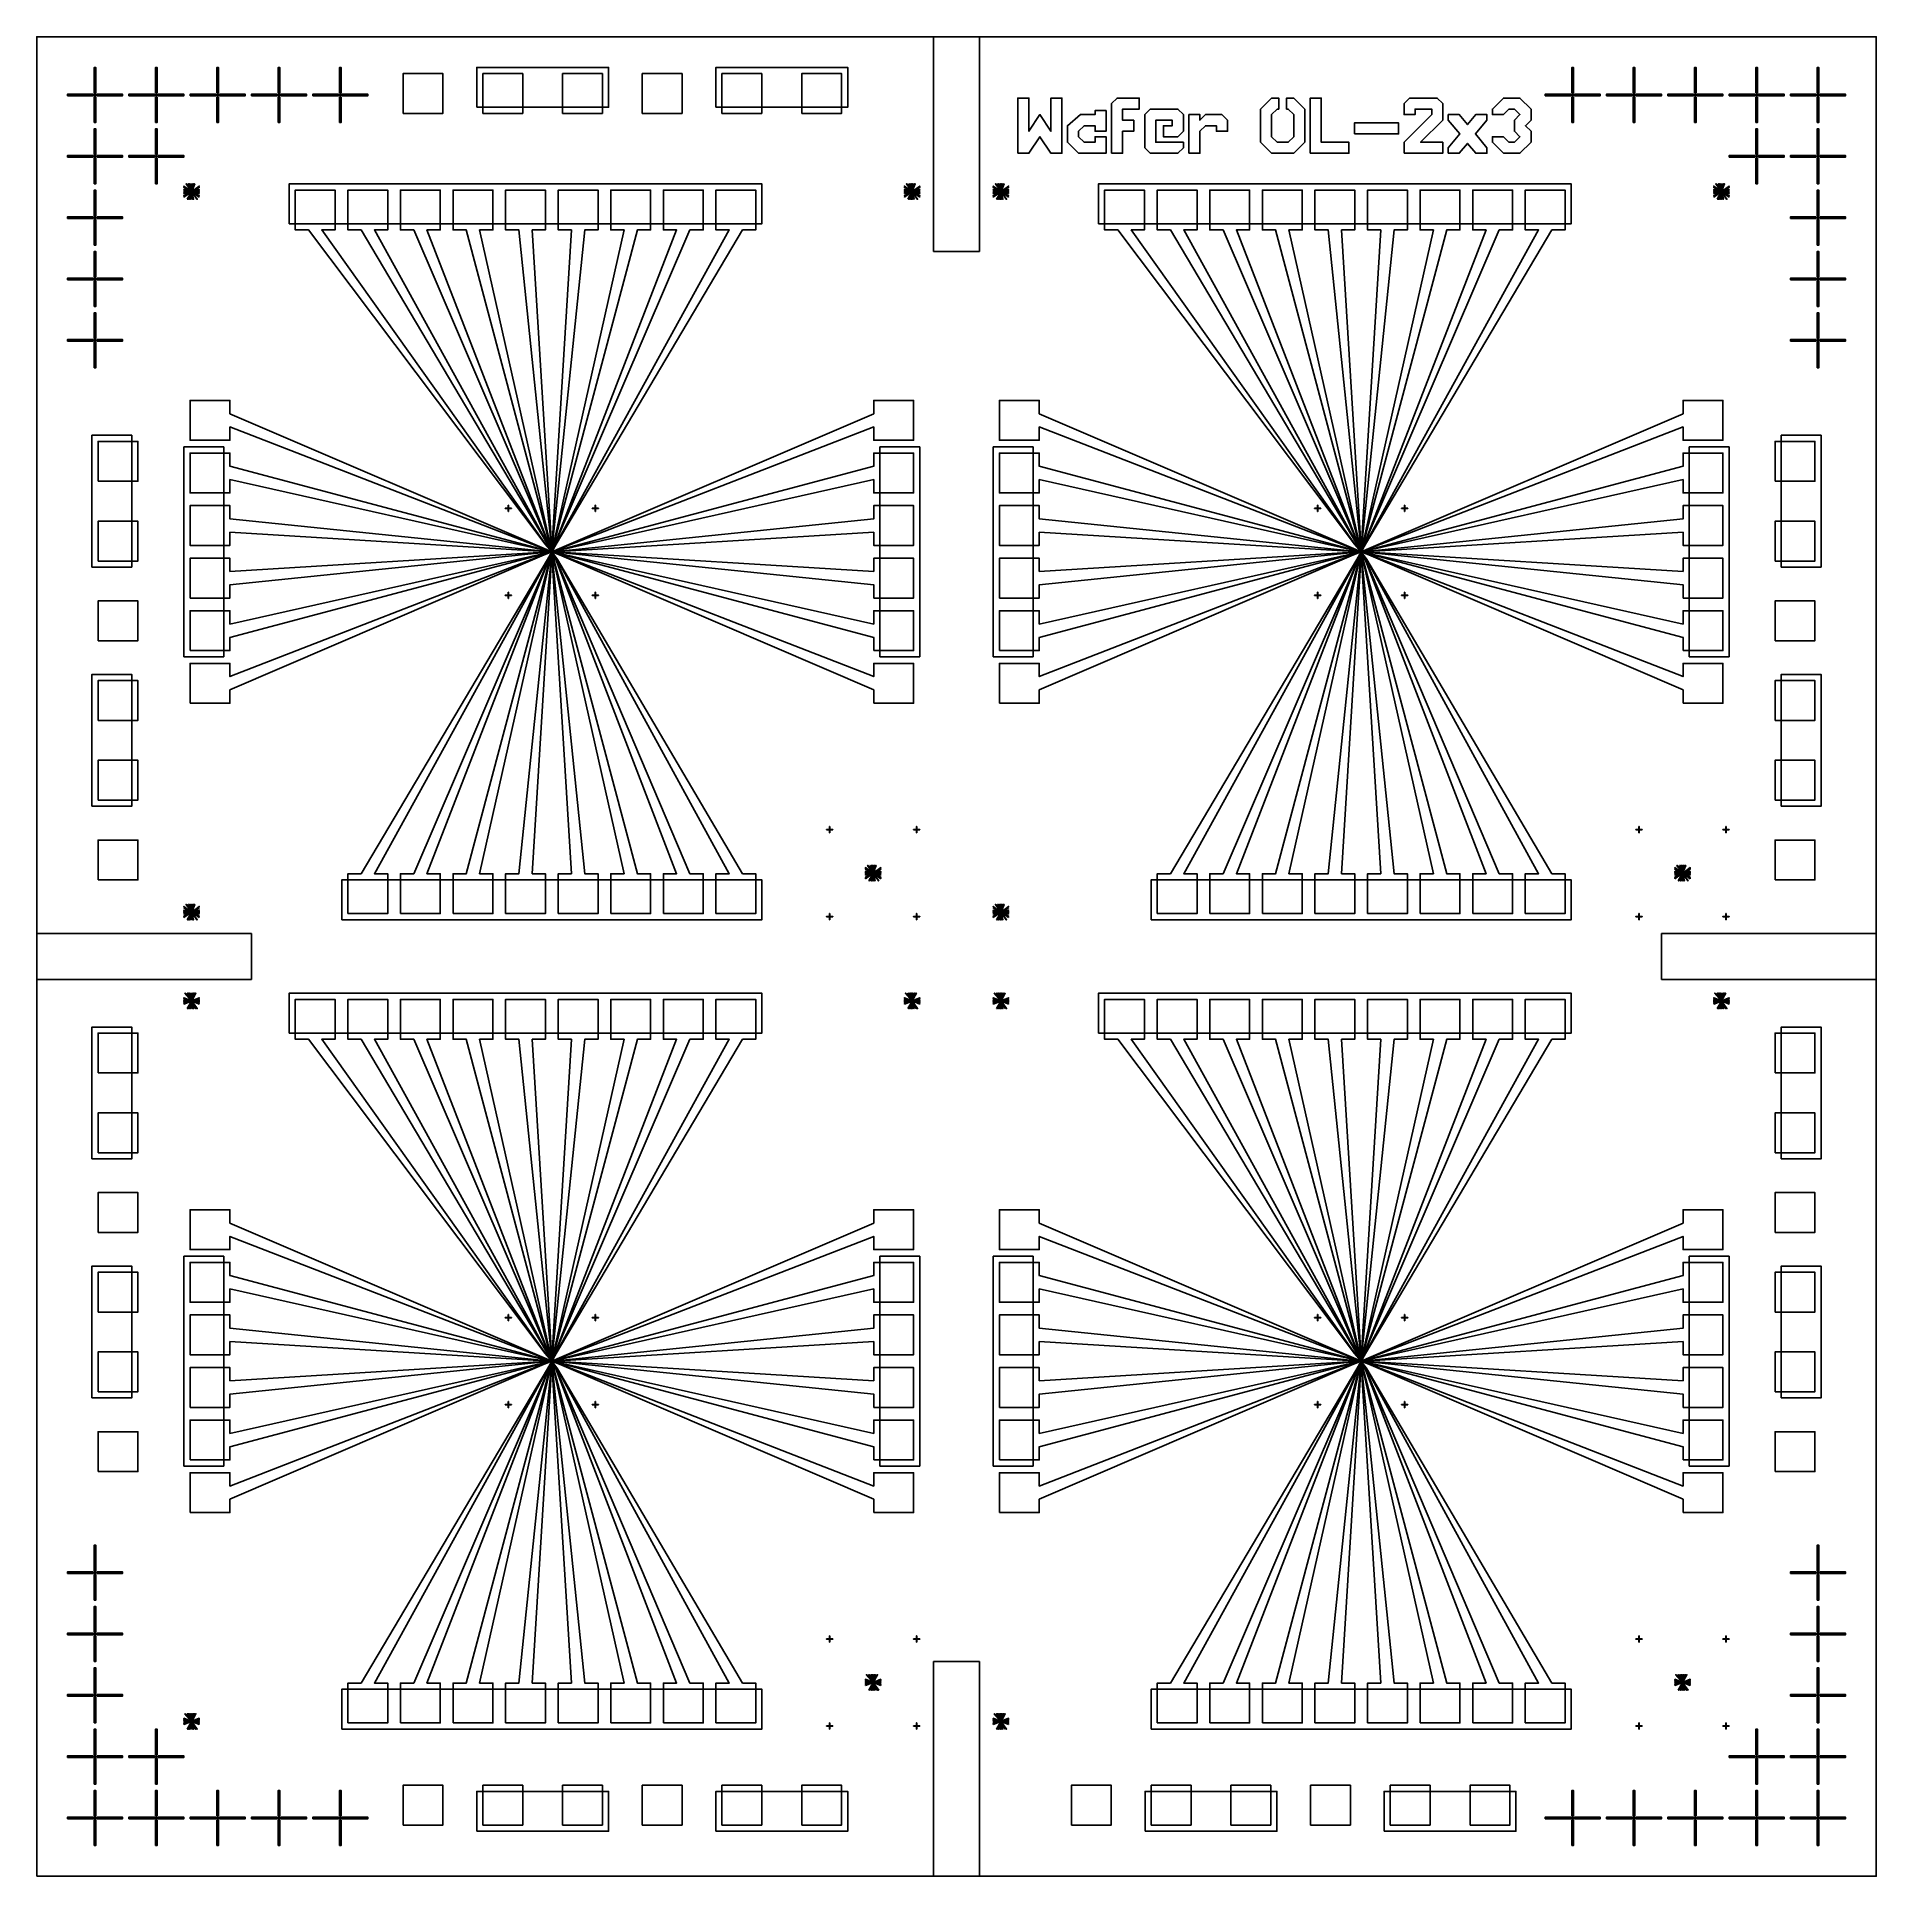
# Model space of a CAD drawing. Extents: x 0 to 6000, y 0 to 6000.
import ezdxf

# ---------------------------------------------------------------- set-up
doc = ezdxf.new("R2010")
doc.units = 0
doc.header["$MEASUREMENT"] = 0
for name, color, linetype in [('L0D0', 1, 'CONTINUOUS'), ('L10D0', 19, 'CONTINUOUS'), ('L11D0', 2, 'CONTINUOUS'), ('L12D0', 11, 'CONTINUOUS'), ('L13D0', 14, 'CONTINUOUS'), ('L14D0', 18, 'CONTINUOUS'), ('L16D0', 10, 'CONTINUOUS'), ('L17D0', 4, 'CONTINUOUS'), ('L18D0', 12, 'CONTINUOUS'), ('L19D0', 16, 'CONTINUOUS'), ('L1D0', 6, 'CONTINUOUS'), ('L20D0', 20, 'CONTINUOUS'), ('L2D0', 9, 'CONTINUOUS'), ('L3D0', 5, 'CONTINUOUS'), ('L4D0', 13, 'CONTINUOUS'), ('L5D0', 17, 'CONTINUOUS'), ('L6D0', 8, 'CONTINUOUS'), ('L7D0', 3, 'CONTINUOUS'), ('L8D0', 7, 'CONTINUOUS'), ('L9D0', 15, 'CONTINUOUS')]:
    doc.layers.add(name, color=color, linetype=linetype)

msp = doc.modelspace()

# ---------------------------------------------------------------- linework, layer by layer
at = {"layer": 'L0D0'}
msp.add_lwpolyline([(0, 0), (0, 6000), (6000, 6000), (6000, 0)], close=True, dxfattribs=at)
at = {"layer": 'L10D0'}
for points in [[(3144.88, 5494.902), (3144.88, 5494.932), (3145.12, 5494.932), (3146.462, 5520), (3147.462, 5520), (3145.15, 5494.902)], [(3145.246, 5494.82), (3145.246, 5495.07), (3150.385, 5520), (3151.385, 5520), (3145.276, 5495.06), (3145.276, 5494.82)], [(3145.388, 5494.82), (3145.388, 5495.02), (3154.308, 5520), (3155.308, 5520), (3145.418, 5495), (3145.418, 5494.82)], [(5494.88, 5494.902), (5494.88, 5494.932), (5495.12, 5494.932), (5496.462, 5520), (5497.462, 5520), (5495.15, 5494.902)], [(5495.246, 5494.82), (5495.246, 5495.07), (5500.385, 5520), (5501.385, 5520), (5495.276, 5495.06), (5495.276, 5494.82)], [(5495.388, 5494.82), (5495.388, 5495.02), (5504.308, 5520), (5505.308, 5520), (5495.418, 5495), (5495.418, 5494.82)], [(3120, 5476.846), (3120, 5477.846), (3144.44, 5494.712), (3144.44, 5495.048), (3120, 5512.154), (3120, 5513.154), (3144.47, 5495.068), (3144.47, 5494.692)], [(3144.292, 5494.966), (3120, 5500.385), (3120, 5501.385), (3144.312, 5494.996), (3144.396, 5494.996), (3144.396, 5494.966)], [(3120, 5488.615), (3120, 5489.615), (3144.292, 5494.794), (3144.396, 5494.794), (3144.396, 5494.764), (3144.312, 5494.764)], [(3130.769, 5470), (3144.582, 5494.76), (3144.582, 5494.94), (3144.612, 5494.94), (3144.612, 5494.74), (3131.769, 5470)], [(3134.692, 5470), (3144.724, 5494.7), (3144.724, 5494.94), (3144.754, 5494.94), (3144.754, 5494.69), (3135.692, 5470)], [(3170, 5476.846), (3145.53, 5494.692), (3145.53, 5495.092), (3170, 5513.154), (3170, 5512.154), (3145.56, 5495.072), (3145.56, 5494.712), (3170, 5477.846)], [(3145.604, 5494.966), (3145.604, 5494.996), (3145.688, 5494.996), (3170, 5501.385), (3170, 5500.385), (3145.708, 5494.966)], [(3170, 5488.615), (3145.688, 5494.764), (3145.604, 5494.764), (3145.604, 5494.794), (3145.708, 5494.794), (3170, 5489.615)], [(5470, 5476.846), (5470, 5477.846), (5494.44, 5494.712), (5494.44, 5495.048), (5470, 5512.154), (5470, 5513.154), (5494.47, 5495.068), (5494.47, 5494.692)], [(5494.292, 5494.966), (5470, 5500.385), (5470, 5501.385), (5494.312, 5494.996), (5494.396, 5494.996), (5494.396, 5494.966)], [(5470, 5488.615), (5470, 5489.615), (5494.292, 5494.794), (5494.396, 5494.794), (5494.396, 5494.764), (5494.312, 5494.764)], [(5480.769, 5470), (5494.582, 5494.76), (5494.582, 5494.94), (5494.612, 5494.94), (5494.612, 5494.74), (5481.769, 5470)], [(5484.692, 5470), (5494.724, 5494.7), (5494.724, 5494.94), (5494.754, 5494.94), (5494.754, 5494.69), (5485.692, 5470)], [(5520, 5476.846), (5495.53, 5494.692), (5495.53, 5495.092), (5520, 5513.154), (5520, 5512.154), (5495.56, 5495.072), (5495.56, 5494.712), (5520, 5477.846)], [(5495.604, 5494.966), (5495.604, 5494.996), (5495.688, 5494.996), (5520, 5501.385), (5520, 5500.385), (5495.708, 5494.966)], [(5520, 5488.615), (5495.688, 5494.764), (5495.604, 5494.764), (5495.604, 5494.794), (5495.708, 5494.794), (5520, 5489.615)], [(5343.163, 3253.803), (5343.163, 3254.803), (5367.603, 3271.669), (5367.603, 3272.005), (5343.163, 3289.111), (5343.163, 3290.111), (5367.633, 3272.025), (5367.633, 3271.649)], [(5367.455, 3271.923), (5343.163, 3277.342), (5343.163, 3278.342), (5367.475, 3271.953), (5367.559, 3271.953), (5367.559, 3271.923)], [(5343.163, 3265.572), (5343.163, 3266.572), (5367.455, 3271.751), (5367.559, 3271.751), (5367.559, 3271.721), (5367.475, 3271.721)], [(5353.932, 3246.957), (5367.745, 3271.717), (5367.745, 3271.897), (5367.775, 3271.897), (5367.775, 3271.697), (5354.932, 3246.957)], [(5357.855, 3246.957), (5367.887, 3271.657), (5367.887, 3271.897), (5367.917, 3271.897), (5367.917, 3271.647), (5358.855, 3246.957)], [(5368.043, 3271.859), (5368.043, 3271.889), (5368.283, 3271.889), (5369.625, 3296.957), (5370.625, 3296.957), (5368.313, 3271.859)], [(5368.409, 3271.777), (5368.409, 3272.027), (5373.548, 3296.957), (5374.548, 3296.957), (5368.439, 3272.017), (5368.439, 3271.777)], [(5368.551, 3271.777), (5368.551, 3271.977), (5377.471, 3296.957), (5378.471, 3296.957), (5368.581, 3271.957), (5368.581, 3271.777)], [(5393.163, 3253.803), (5368.693, 3271.649), (5368.693, 3272.049), (5393.163, 3290.111), (5393.163, 3289.111), (5368.723, 3272.029), (5368.723, 3271.669), (5393.163, 3254.803)], [(5368.767, 3271.923), (5368.767, 3271.953), (5368.851, 3271.953), (5393.163, 3278.342), (5393.163, 3277.342), (5368.871, 3271.923)], [(5393.163, 3265.572), (5368.851, 3271.721), (5368.767, 3271.721), (5368.767, 3271.751), (5368.871, 3271.751), (5393.163, 3266.572)], [(3120, 3126.846), (3120, 3127.846), (3144.44, 3144.712), (3144.44, 3145.048), (3120, 3162.154), (3120, 3163.154), (3144.47, 3145.068), (3144.47, 3144.692)], [(3144.292, 3144.966), (3120, 3150.385), (3120, 3151.385), (3144.312, 3144.996), (3144.396, 3144.996), (3144.396, 3144.966)], [(3120, 3138.615), (3120, 3139.615), (3144.292, 3144.794), (3144.396, 3144.794), (3144.396, 3144.764), (3144.312, 3144.764)], [(3130.769, 3120), (3144.582, 3144.76), (3144.582, 3144.94), (3144.612, 3144.94), (3144.612, 3144.74), (3131.769, 3120)], [(3134.692, 3120), (3144.724, 3144.7), (3144.724, 3144.94), (3144.754, 3144.94), (3144.754, 3144.69), (3135.692, 3120)], [(3144.88, 3144.902), (3144.88, 3144.932), (3145.12, 3144.932), (3146.462, 3170), (3147.462, 3170), (3145.15, 3144.902)], [(3145.246, 3144.82), (3145.246, 3145.07), (3150.385, 3170), (3151.385, 3170), (3145.276, 3145.06), (3145.276, 3144.82)], [(3145.388, 3144.82), (3145.388, 3145.02), (3154.308, 3170), (3155.308, 3170), (3145.418, 3145), (3145.418, 3144.82)], [(3170, 3126.846), (3145.53, 3144.692), (3145.53, 3145.092), (3170, 3163.154), (3170, 3162.154), (3145.56, 3145.072), (3145.56, 3144.712), (3170, 3127.846)], [(3145.604, 3144.966), (3145.604, 3144.996), (3145.688, 3144.996), (3170, 3151.385), (3170, 3150.385), (3145.708, 3144.966)], [(3170, 3138.615), (3145.688, 3144.764), (3145.604, 3144.764), (3145.604, 3144.794), (3145.708, 3144.794), (3170, 3139.615)]]:
    msp.add_lwpolyline(points, close=True, dxfattribs=at)
at = {"layer": 'L11D0'}
for points in [[(1655, 4317.658), (1655, 4318.658), (1679.525, 4320.02), (1679.742, 4320.02), (1679.743, 4320.023), (1679.744, 4320.027), (1679.745, 4320.031), (1679.747, 4320.034), (1679.748, 4320.038), (1679.75, 4320.042), (1679.752, 4320.045), (1679.754, 4320.048), (1679.756, 4320.052), (1679.759, 4320.055), (1679.761, 4320.058), (1679.764, 4320.061), (1679.766, 4320.064), (1679.769, 4320.066), (1679.772, 4320.069), (1679.775, 4320.071), (1679.778, 4320.074), (1679.782, 4320.076), (1679.785, 4320.078), (1679.788, 4320.08), (1679.792, 4320.082), (1679.796, 4320.083), (1679.799, 4320.085), (1679.803, 4320.086), (1679.807, 4320.087), (1679.811, 4320.088), (1679.814, 4320.089), (1679.818, 4320.089), (1679.822, 4320.09), (1679.826, 4320.09), (1679.83, 4320.09), (1679.834, 4320.09), (1679.838, 4320.09), (1679.842, 4320.089), (1679.846, 4320.089), (1679.849, 4320.088), (1679.853, 4320.087), (1679.857, 4320.086), (1679.861, 4320.085), (1679.864, 4320.083), (1679.868, 4320.082), (1679.872, 4320.08), (1679.875, 4320.078), (1679.878, 4320.076), (1679.882, 4320.074), (1679.885, 4320.071), (1679.888, 4320.069), (1679.891, 4320.066), (1679.894, 4320.064), (1679.896, 4320.061), (1679.899, 4320.058), (1679.901, 4320.055), (1679.904, 4320.052), (1679.906, 4320.048), (1679.908, 4320.045), (1679.91, 4320.042), (1679.912, 4320.038), (1679.913, 4320.034), (1679.915, 4320.031), (1679.916, 4320.027), (1679.917, 4320.023), (1679.918, 4320.019), (1679.919, 4320.016), (1679.919, 4320.012), (1679.92, 4320.008), (1679.92, 4320.004), (1679.92, 4320), (1679.92, 4319.996), (1679.92, 4319.992), (1679.919, 4319.988), (1679.919, 4319.984), (1679.918, 4319.981), (1679.917, 4319.977), (1679.916, 4319.973), (1679.915, 4319.969), (1679.913, 4319.966), (1679.912, 4319.962), (1679.91, 4319.958), (1679.908, 4319.955), (1679.906, 4319.952), (1679.904, 4319.948), (1679.901, 4319.945), (1679.899, 4319.942), (1679.896, 4319.939), (1679.894, 4319.936), (1679.891, 4319.934), (1679.888, 4319.931), (1679.885, 4319.929), (1679.882, 4319.926), (1679.878, 4319.924), (1679.875, 4319.922), (1679.872, 4319.92), (1679.868, 4319.918), (1679.864, 4319.917), (1679.861, 4319.915), (1679.857, 4319.914), (1679.853, 4319.913), (1679.849, 4319.912), (1679.846, 4319.911), (1679.842, 4319.911), (1679.838, 4319.91), (1679.834, 4319.91), (1679.83, 4319.91), (1679.826, 4319.91), (1679.822, 4319.91), (1679.818, 4319.911), (1679.814, 4319.911), (1679.811, 4319.912), (1679.807, 4319.913), (1679.803, 4319.914), (1679.799, 4319.915), (1679.796, 4319.917), (1679.792, 4319.918), (1679.788, 4319.92), (1679.785, 4319.922), (1679.782, 4319.924), (1679.778, 4319.926), (1679.775, 4319.929), (1679.772, 4319.931), (1679.769, 4319.934), (1679.766, 4319.936), (1679.764, 4319.939), (1679.761, 4319.942), (1679.759, 4319.945), (1679.756, 4319.948), (1679.754, 4319.952), (1679.752, 4319.955), (1679.75, 4319.958), (1679.748, 4319.962), (1679.747, 4319.966), (1679.745, 4319.969), (1679.744, 4319.973), (1679.743, 4319.977), (1679.742, 4319.98), (1679.55, 4319.98)], [(1679.995, 4320.11), (1679.992, 4320.111), (1679.99, 4320.111), (1679.987, 4320.111), (1679.984, 4320.112), (1679.982, 4320.113), (1679.979, 4320.114), (1679.977, 4320.115), (1679.975, 4320.116), (1679.972, 4320.117), (1679.97, 4320.118), (1679.968, 4320.119), (1679.966, 4320.121), (1679.963, 4320.122), (1679.961, 4320.124), (1679.959, 4320.126), (1679.958, 4320.128), (1679.956, 4320.129), (1679.954, 4320.131), (1679.952, 4320.133), (1679.951, 4320.136), (1679.949, 4320.138), (1679.948, 4320.14), (1679.947, 4320.142), (1679.946, 4320.145), (1679.945, 4320.147), (1679.944, 4320.149), (1679.943, 4320.152), (1679.942, 4320.154), (1679.941, 4320.157), (1679.941, 4320.16), (1679.941, 4320.162), (1679.94, 4320.165), (1679.94, 4320.167), (1679.94, 4320.17), (1679.94, 4320.173), (1679.94, 4320.175), (1679.941, 4320.178), (1679.941, 4320.18), (1679.941, 4320.183), (1679.942, 4320.186), (1679.943, 4320.188), (1679.944, 4320.191), (1679.945, 4320.193), (1679.946, 4320.195), (1679.947, 4320.198), (1679.948, 4320.2), (1679.949, 4320.202), (1679.951, 4320.204), (1679.952, 4320.207), (1679.954, 4320.209), (1679.956, 4320.211), (1679.958, 4320.212), (1679.959, 4320.214), (1679.961, 4320.216), (1679.963, 4320.218), (1679.966, 4320.219), (1679.968, 4320.221), (1679.97, 4320.222), (1679.972, 4320.223), (1679.975, 4320.224), (1679.977, 4320.225), (1679.979, 4320.226), (1679.98, 4320.227), (1679.98, 4320.425), (1665.769, 4345.12), (1666.769, 4345.12), (1680.02, 4320.45), (1680.02, 4320.227), (1680.021, 4320.226), (1680.023, 4320.225), (1680.025, 4320.224), (1680.028, 4320.223), (1680.03, 4320.222), (1680.032, 4320.221), (1680.034, 4320.219), (1680.037, 4320.218), (1680.039, 4320.216), (1680.041, 4320.214), (1680.042, 4320.212), (1680.044, 4320.211), (1680.046, 4320.209), (1680.048, 4320.207), (1680.049, 4320.204), (1680.051, 4320.202), (1680.052, 4320.2), (1680.053, 4320.198), (1680.054, 4320.195), (1680.055, 4320.193), (1680.056, 4320.191), (1680.057, 4320.188), (1680.058, 4320.186), (1680.059, 4320.183), (1680.059, 4320.18), (1680.059, 4320.178), (1680.06, 4320.175), (1680.06, 4320.173), (1680.06, 4320.17), (1680.06, 4320.167), (1680.06, 4320.165), (1680.059, 4320.162), (1680.059, 4320.16), (1680.059, 4320.157), (1680.058, 4320.154), (1680.057, 4320.152), (1680.056, 4320.149), (1680.055, 4320.147), (1680.054, 4320.145), (1680.053, 4320.142), (1680.052, 4320.14), (1680.051, 4320.138), (1680.049, 4320.136), (1680.048, 4320.133), (1680.046, 4320.131), (1680.044, 4320.129), (1680.042, 4320.128), (1680.041, 4320.126), (1680.039, 4320.124), (1680.037, 4320.122), (1680.034, 4320.121), (1680.032, 4320.119), (1680.03, 4320.118), (1680.028, 4320.117), (1680.025, 4320.116), (1680.023, 4320.115), (1680.021, 4320.114), (1680.018, 4320.113), (1680.016, 4320.112), (1680.013, 4320.111), (1680.01, 4320.111), (1680.008, 4320.111), (1680.005, 4320.11), (1680.003, 4320.11), (1680, 4320.11), (1679.997, 4320.11)], [(1669.692, 4295.12), (1679.98, 4319.745), (1679.98, 4319.943), (1679.979, 4319.944), (1679.977, 4319.945), (1679.975, 4319.946), (1679.972, 4319.947), (1679.97, 4319.948), (1679.968, 4319.949), (1679.966, 4319.951), (1679.963, 4319.952), (1679.961, 4319.954), (1679.959, 4319.956), (1679.958, 4319.958), (1679.956, 4319.959), (1679.954, 4319.961), (1679.952, 4319.963), (1679.951, 4319.966), (1679.949, 4319.968), (1679.948, 4319.97), (1679.947, 4319.972), (1679.946, 4319.975), (1679.945, 4319.977), (1679.944, 4319.979), (1679.943, 4319.982), (1679.942, 4319.984), (1679.941, 4319.987), (1679.941, 4319.99), (1679.941, 4319.992), (1679.94, 4319.995), (1679.94, 4319.997), (1679.94, 4320), (1679.94, 4320.003), (1679.94, 4320.005), (1679.941, 4320.008), (1679.941, 4320.01), (1679.941, 4320.013), (1679.942, 4320.016), (1679.943, 4320.018), (1679.944, 4320.021), (1679.945, 4320.023), (1679.946, 4320.025), (1679.947, 4320.028), (1679.948, 4320.03), (1679.949, 4320.032), (1679.951, 4320.034), (1679.952, 4320.037), (1679.954, 4320.039), (1679.956, 4320.041), (1679.958, 4320.042), (1679.959, 4320.044), (1679.961, 4320.046), (1679.963, 4320.048), (1679.966, 4320.049), (1679.968, 4320.051), (1679.97, 4320.052), (1679.972, 4320.053), (1679.975, 4320.054), (1679.977, 4320.055), (1679.979, 4320.056), (1679.982, 4320.057), (1679.984, 4320.058), (1679.987, 4320.059), (1679.99, 4320.059), (1679.992, 4320.059), (1679.995, 4320.06), (1679.997, 4320.06), (1680, 4320.06), (1680.003, 4320.06), (1680.005, 4320.06), (1680.008, 4320.059), (1680.01, 4320.059), (1680.013, 4320.059), (1680.016, 4320.058), (1680.018, 4320.057), (1680.021, 4320.056), (1680.023, 4320.055), (1680.025, 4320.054), (1680.028, 4320.053), (1680.03, 4320.052), (1680.032, 4320.051), (1680.034, 4320.049), (1680.037, 4320.048), (1680.039, 4320.046), (1680.041, 4320.044), (1680.042, 4320.042), (1680.044, 4320.041), (1680.046, 4320.039), (1680.048, 4320.037), (1680.049, 4320.034), (1680.051, 4320.032), (1680.052, 4320.03), (1680.053, 4320.028), (1680.054, 4320.025), (1680.055, 4320.023), (1680.056, 4320.021), (1680.057, 4320.018), (1680.058, 4320.016), (1680.059, 4320.013), (1680.059, 4320.01), (1680.059, 4320.008), (1680.06, 4320.005), (1680.06, 4320.003), (1680.06, 4320), (1680.06, 4319.997), (1680.06, 4319.995), (1680.059, 4319.992), (1680.059, 4319.99), (1680.059, 4319.987), (1680.058, 4319.984), (1680.057, 4319.982), (1680.056, 4319.979), (1680.055, 4319.977), (1680.054, 4319.975), (1680.053, 4319.972), (1680.052, 4319.97), (1680.051, 4319.968), (1680.049, 4319.966), (1680.048, 4319.963), (1680.046, 4319.961), (1680.044, 4319.959), (1680.042, 4319.958), (1680.041, 4319.956), (1680.039, 4319.954), (1680.037, 4319.952), (1680.034, 4319.951), (1680.032, 4319.949), (1680.03, 4319.948), (1680.028, 4319.947), (1680.025, 4319.946), (1680.023, 4319.945), (1680.021, 4319.944), (1680.02, 4319.943), (1680.02, 4319.72), (1670.692, 4295.12)], [(1680.165, 4320.11), (1680.162, 4320.111), (1680.16, 4320.111), (1680.157, 4320.111), (1680.154, 4320.112), (1680.152, 4320.113), (1680.149, 4320.114), (1680.147, 4320.115), (1680.145, 4320.116), (1680.142, 4320.117), (1680.14, 4320.118), (1680.138, 4320.119), (1680.136, 4320.121), (1680.133, 4320.122), (1680.131, 4320.124), (1680.129, 4320.126), (1680.128, 4320.128), (1680.126, 4320.129), (1680.124, 4320.131), (1680.122, 4320.133), (1680.121, 4320.136), (1680.119, 4320.138), (1680.118, 4320.14), (1680.117, 4320.142), (1680.116, 4320.145), (1680.115, 4320.147), (1680.114, 4320.149), (1680.113, 4320.152), (1680.112, 4320.154), (1680.111, 4320.157), (1680.111, 4320.16), (1680.111, 4320.162), (1680.11, 4320.165), (1680.11, 4320.167), (1680.11, 4320.17), (1680.11, 4320.173), (1680.11, 4320.175), (1680.111, 4320.178), (1680.111, 4320.18), (1680.111, 4320.183), (1680.112, 4320.186), (1680.113, 4320.188), (1680.114, 4320.191), (1680.115, 4320.193), (1680.116, 4320.195), (1680.117, 4320.198), (1680.118, 4320.2), (1680.119, 4320.202), (1680.121, 4320.204), (1680.122, 4320.207), (1680.124, 4320.209), (1680.126, 4320.211), (1680.128, 4320.212), (1680.129, 4320.214), (1680.131, 4320.216), (1680.133, 4320.218), (1680.136, 4320.219), (1680.138, 4320.221), (1680.14, 4320.222), (1680.142, 4320.223), (1680.145, 4320.224), (1680.147, 4320.225), (1680.149, 4320.226), (1680.15, 4320.227), (1680.15, 4320.501), (1673.615, 4345.12), (1674.615, 4345.12), (1680.19, 4320.516), (1680.19, 4320.227), (1680.191, 4320.226), (1680.193, 4320.225), (1680.195, 4320.224), (1680.198, 4320.223), (1680.2, 4320.222), (1680.202, 4320.221), (1680.204, 4320.219), (1680.207, 4320.218), (1680.209, 4320.216), (1680.211, 4320.214), (1680.212, 4320.212), (1680.214, 4320.211), (1680.216, 4320.209), (1680.218, 4320.207), (1680.219, 4320.204), (1680.221, 4320.202), (1680.222, 4320.2), (1680.223, 4320.198), (1680.224, 4320.195), (1680.225, 4320.193), (1680.226, 4320.191), (1680.227, 4320.188), (1680.228, 4320.186), (1680.229, 4320.183), (1680.229, 4320.18), (1680.229, 4320.178), (1680.23, 4320.175), (1680.23, 4320.173), (1680.23, 4320.17), (1680.23, 4320.167), (1680.23, 4320.165), (1680.229, 4320.162), (1680.229, 4320.16), (1680.229, 4320.157), (1680.228, 4320.154), (1680.227, 4320.152), (1680.226, 4320.149), (1680.225, 4320.147), (1680.224, 4320.145), (1680.223, 4320.142), (1680.222, 4320.14), (1680.221, 4320.138), (1680.219, 4320.136), (1680.218, 4320.133), (1680.216, 4320.131), (1680.214, 4320.129), (1680.212, 4320.128), (1680.211, 4320.126), (1680.209, 4320.124), (1680.207, 4320.122), (1680.204, 4320.121), (1680.202, 4320.119), (1680.2, 4320.118), (1680.198, 4320.117), (1680.195, 4320.116), (1680.193, 4320.115), (1680.191, 4320.114), (1680.188, 4320.113), (1680.186, 4320.112), (1680.183, 4320.111), (1680.18, 4320.111), (1680.178, 4320.111), (1680.175, 4320.11), (1680.173, 4320.11), (1680.17, 4320.11), (1680.167, 4320.11)], [(1681.462, 4295.12), (1680.15, 4319.655), (1680.15, 4319.943), (1680.149, 4319.944), (1680.147, 4319.945), (1680.145, 4319.946), (1680.142, 4319.947), (1680.14, 4319.948), (1680.138, 4319.949), (1680.136, 4319.951), (1680.133, 4319.952), (1680.131, 4319.954), (1680.129, 4319.956), (1680.128, 4319.958), (1680.126, 4319.959), (1680.124, 4319.961), (1680.122, 4319.963), (1680.121, 4319.966), (1680.119, 4319.968), (1680.118, 4319.97), (1680.117, 4319.972), (1680.116, 4319.975), (1680.115, 4319.977), (1680.114, 4319.979), (1680.113, 4319.982), (1680.112, 4319.984), (1680.111, 4319.987), (1680.111, 4319.99), (1680.111, 4319.992), (1680.11, 4319.995), (1680.11, 4319.997), (1680.11, 4320), (1680.11, 4320.003), (1680.11, 4320.005), (1680.111, 4320.008), (1680.111, 4320.01), (1680.111, 4320.013), (1680.112, 4320.016), (1680.113, 4320.018), (1680.114, 4320.021), (1680.115, 4320.023), (1680.116, 4320.025), (1680.117, 4320.028), (1680.118, 4320.03), (1680.119, 4320.032), (1680.121, 4320.034), (1680.122, 4320.037), (1680.124, 4320.039), (1680.126, 4320.041), (1680.128, 4320.042), (1680.129, 4320.044), (1680.131, 4320.046), (1680.133, 4320.048), (1680.136, 4320.049), (1680.138, 4320.051), (1680.14, 4320.052), (1680.142, 4320.053), (1680.145, 4320.054), (1680.147, 4320.055), (1680.149, 4320.056), (1680.152, 4320.057), (1680.154, 4320.058), (1680.157, 4320.059), (1680.16, 4320.059), (1680.162, 4320.059), (1680.165, 4320.06), (1680.167, 4320.06), (1680.17, 4320.06), (1680.173, 4320.06), (1680.175, 4320.06), (1680.178, 4320.059), (1680.18, 4320.059), (1680.183, 4320.059), (1680.186, 4320.058), (1680.188, 4320.057), (1680.191, 4320.056), (1680.193, 4320.055), (1680.195, 4320.054), (1680.198, 4320.053), (1680.2, 4320.052), (1680.202, 4320.051), (1680.204, 4320.049), (1680.207, 4320.048), (1680.209, 4320.046), (1680.211, 4320.044), (1680.212, 4320.042), (1680.214, 4320.041), (1680.216, 4320.039), (1680.218, 4320.037), (1680.219, 4320.034), (1680.221, 4320.032), (1680.222, 4320.03), (1680.223, 4320.028), (1680.224, 4320.025), (1680.225, 4320.023), (1680.226, 4320.021), (1680.227, 4320.018), (1680.228, 4320.016), (1680.229, 4320.013), (1680.229, 4320.01), (1680.229, 4320.008), (1680.23, 4320.005), (1680.23, 4320.003), (1680.23, 4320), (1680.23, 4319.997), (1680.23, 4319.995), (1680.229, 4319.992), (1680.229, 4319.99), (1680.229, 4319.987), (1680.228, 4319.984), (1680.227, 4319.982), (1680.226, 4319.979), (1680.225, 4319.977), (1680.224, 4319.975), (1680.223, 4319.972), (1680.222, 4319.97), (1680.221, 4319.968), (1680.219, 4319.966), (1680.218, 4319.963), (1680.216, 4319.961), (1680.214, 4319.959), (1680.212, 4319.958), (1680.211, 4319.956), (1680.209, 4319.954), (1680.207, 4319.952), (1680.204, 4319.951), (1680.202, 4319.949), (1680.2, 4319.948), (1680.198, 4319.947), (1680.195, 4319.946), (1680.193, 4319.945), (1680.191, 4319.944), (1680.19, 4319.943), (1680.19, 4319.67), (1682.462, 4295.12)], [(1680.335, 4320.11), (1680.332, 4320.111), (1680.33, 4320.111), (1680.327, 4320.111), (1680.324, 4320.112), (1680.322, 4320.113), (1680.319, 4320.114), (1680.317, 4320.115), (1680.315, 4320.116), (1680.312, 4320.117), (1680.31, 4320.118), (1680.308, 4320.119), (1680.306, 4320.121), (1680.303, 4320.122), (1680.301, 4320.124), (1680.299, 4320.126), (1680.298, 4320.128), (1680.296, 4320.129), (1680.294, 4320.131), (1680.292, 4320.133), (1680.291, 4320.136), (1680.289, 4320.138), (1680.288, 4320.14), (1680.287, 4320.142), (1680.286, 4320.145), (1680.285, 4320.147), (1680.284, 4320.149), (1680.283, 4320.152), (1680.282, 4320.154), (1680.281, 4320.157), (1680.281, 4320.16), (1680.281, 4320.162), (1680.28, 4320.165), (1680.28, 4320.167), (1680.28, 4320.17), (1680.28, 4320.173), (1680.28, 4320.175), (1680.281, 4320.178), (1680.281, 4320.18), (1680.281, 4320.183), (1680.282, 4320.186), (1680.283, 4320.188), (1680.284, 4320.191), (1680.285, 4320.193), (1680.286, 4320.195), (1680.287, 4320.198), (1680.288, 4320.2), (1680.289, 4320.202), (1680.291, 4320.204), (1680.292, 4320.207), (1680.294, 4320.209), (1680.296, 4320.211), (1680.298, 4320.212), (1680.299, 4320.214), (1680.301, 4320.216), (1680.303, 4320.218), (1680.306, 4320.219), (1680.308, 4320.221), (1680.31, 4320.222), (1680.312, 4320.223), (1680.315, 4320.224), (1680.317, 4320.225), (1680.319, 4320.226), (1680.32, 4320.227), (1680.32, 4320.45), (1689.308, 4345.12), (1690.308, 4345.12), (1680.36, 4320.425), (1680.36, 4320.227), (1680.361, 4320.226), (1680.363, 4320.225), (1680.365, 4320.224), (1680.368, 4320.223), (1680.37, 4320.222), (1680.372, 4320.221), (1680.374, 4320.219), (1680.377, 4320.218), (1680.379, 4320.216), (1680.381, 4320.214), (1680.382, 4320.212), (1680.384, 4320.211), (1680.386, 4320.209), (1680.388, 4320.207), (1680.389, 4320.204), (1680.391, 4320.202), (1680.392, 4320.2), (1680.393, 4320.198), (1680.394, 4320.195), (1680.395, 4320.193), (1680.396, 4320.191), (1680.397, 4320.188), (1680.398, 4320.186), (1680.399, 4320.183), (1680.399, 4320.18), (1680.399, 4320.178), (1680.4, 4320.175), (1680.4, 4320.173), (1680.4, 4320.17), (1680.4, 4320.167), (1680.4, 4320.165), (1680.399, 4320.162), (1680.399, 4320.16), (1680.399, 4320.157), (1680.398, 4320.154), (1680.397, 4320.152), (1680.396, 4320.149), (1680.395, 4320.147), (1680.394, 4320.145), (1680.393, 4320.142), (1680.392, 4320.14), (1680.391, 4320.138), (1680.389, 4320.136), (1680.388, 4320.133), (1680.386, 4320.131), (1680.384, 4320.129), (1680.382, 4320.128), (1680.381, 4320.126), (1680.379, 4320.124), (1680.377, 4320.122), (1680.374, 4320.121), (1680.372, 4320.119), (1680.37, 4320.118), (1680.368, 4320.117), (1680.365, 4320.116), (1680.363, 4320.115), (1680.361, 4320.114), (1680.358, 4320.113), (1680.356, 4320.112), (1680.353, 4320.111), (1680.35, 4320.111), (1680.348, 4320.111), (1680.345, 4320.11), (1680.343, 4320.11), (1680.34, 4320.11), (1680.337, 4320.11)], [(1693.231, 4295.12), (1680.32, 4319.72), (1680.32, 4319.943), (1680.319, 4319.944), (1680.317, 4319.945), (1680.315, 4319.946), (1680.312, 4319.947), (1680.31, 4319.948), (1680.308, 4319.949), (1680.306, 4319.951), (1680.303, 4319.952), (1680.301, 4319.954), (1680.299, 4319.956), (1680.298, 4319.958), (1680.296, 4319.959), (1680.294, 4319.961), (1680.292, 4319.963), (1680.291, 4319.966), (1680.289, 4319.968), (1680.288, 4319.97), (1680.287, 4319.972), (1680.286, 4319.975), (1680.285, 4319.977), (1680.284, 4319.979), (1680.283, 4319.982), (1680.282, 4319.984), (1680.281, 4319.987), (1680.281, 4319.99), (1680.281, 4319.992), (1680.28, 4319.995), (1680.28, 4319.997), (1680.28, 4320), (1680.28, 4320.003), (1680.28, 4320.005), (1680.281, 4320.008), (1680.281, 4320.01), (1680.281, 4320.013), (1680.282, 4320.016), (1680.283, 4320.018), (1680.284, 4320.021), (1680.285, 4320.023), (1680.286, 4320.025), (1680.287, 4320.028), (1680.288, 4320.03), (1680.289, 4320.032), (1680.291, 4320.034), (1680.292, 4320.037), (1680.294, 4320.039), (1680.296, 4320.041), (1680.298, 4320.042), (1680.299, 4320.044), (1680.301, 4320.046), (1680.303, 4320.048), (1680.306, 4320.049), (1680.308, 4320.051), (1680.31, 4320.052), (1680.312, 4320.053), (1680.315, 4320.054), (1680.317, 4320.055), (1680.319, 4320.056), (1680.322, 4320.057), (1680.324, 4320.058), (1680.327, 4320.059), (1680.33, 4320.059), (1680.332, 4320.059), (1680.335, 4320.06), (1680.337, 4320.06), (1680.34, 4320.06), (1680.343, 4320.06), (1680.345, 4320.06), (1680.348, 4320.059), (1680.35, 4320.059), (1680.353, 4320.059), (1680.356, 4320.058), (1680.358, 4320.057), (1680.361, 4320.056), (1680.363, 4320.055), (1680.365, 4320.054), (1680.368, 4320.053), (1680.37, 4320.052), (1680.372, 4320.051), (1680.374, 4320.049), (1680.377, 4320.048), (1680.379, 4320.046), (1680.381, 4320.044), (1680.382, 4320.042), (1680.384, 4320.041), (1680.386, 4320.039), (1680.388, 4320.037), (1680.389, 4320.034), (1680.391, 4320.032), (1680.392, 4320.03), (1680.393, 4320.028), (1680.394, 4320.025), (1680.395, 4320.023), (1680.396, 4320.021), (1680.397, 4320.018), (1680.398, 4320.016), (1680.399, 4320.013), (1680.399, 4320.01), (1680.399, 4320.008), (1680.4, 4320.005), (1680.4, 4320.003), (1680.4, 4320), (1680.4, 4319.997), (1680.4, 4319.995), (1680.399, 4319.992), (1680.399, 4319.99), (1680.399, 4319.987), (1680.398, 4319.984), (1680.397, 4319.982), (1680.396, 4319.979), (1680.395, 4319.977), (1680.394, 4319.975), (1680.393, 4319.972), (1680.392, 4319.97), (1680.391, 4319.968), (1680.389, 4319.966), (1680.388, 4319.963), (1680.386, 4319.961), (1680.384, 4319.959), (1680.382, 4319.958), (1680.381, 4319.956), (1680.379, 4319.954), (1680.377, 4319.952), (1680.374, 4319.951), (1680.372, 4319.949), (1680.37, 4319.948), (1680.368, 4319.947), (1680.365, 4319.946), (1680.363, 4319.945), (1680.361, 4319.944), (1680.36, 4319.943), (1680.36, 4319.745), (1694.231, 4295.12)], [(1680.502, 4320.08), (1680.498, 4320.081), (1680.494, 4320.081), (1680.491, 4320.082), (1680.487, 4320.083), (1680.483, 4320.084), (1680.479, 4320.085), (1680.476, 4320.087), (1680.472, 4320.088), (1680.468, 4320.09), (1680.465, 4320.092), (1680.462, 4320.094), (1680.458, 4320.096), (1680.455, 4320.099), (1680.452, 4320.101), (1680.449, 4320.104), (1680.446, 4320.106), (1680.444, 4320.109), (1680.441, 4320.112), (1680.439, 4320.115), (1680.436, 4320.118), (1680.434, 4320.122), (1680.432, 4320.125), (1680.43, 4320.128), (1680.428, 4320.132), (1680.427, 4320.136), (1680.425, 4320.139), (1680.424, 4320.143), (1680.423, 4320.147), (1680.422, 4320.151), (1680.421, 4320.154), (1680.421, 4320.158), (1680.42, 4320.162), (1680.42, 4320.166), (1680.42, 4320.17), (1680.42, 4320.174), (1680.42, 4320.178), (1680.421, 4320.182), (1680.421, 4320.186), (1680.422, 4320.189), (1680.423, 4320.193), (1680.424, 4320.197), (1680.425, 4320.201), (1680.427, 4320.204), (1680.428, 4320.208), (1680.43, 4320.212), (1680.432, 4320.215), (1680.434, 4320.218), (1680.436, 4320.222), (1680.439, 4320.225), (1680.441, 4320.228), (1680.444, 4320.231), (1680.446, 4320.234), (1680.449, 4320.236), (1680.452, 4320.239), (1680.455, 4320.241), (1680.458, 4320.244), (1680.462, 4320.246), (1680.465, 4320.248), (1680.468, 4320.25), (1680.472, 4320.252), (1680.476, 4320.253), (1680.479, 4320.255), (1680.483, 4320.256), (1680.487, 4320.257), (1680.491, 4320.258), (1680.494, 4320.259), (1680.498, 4320.259), (1680.502, 4320.26), (1680.506, 4320.26), (1680.51, 4320.26), (1680.514, 4320.26), (1680.518, 4320.26), (1680.522, 4320.259), (1680.526, 4320.259), (1680.529, 4320.258), (1680.533, 4320.257), (1680.537, 4320.256), (1680.541, 4320.255), (1680.544, 4320.253), (1680.548, 4320.252), (1680.552, 4320.25), (1680.555, 4320.248), (1680.558, 4320.246), (1680.562, 4320.244), (1680.565, 4320.241), (1680.568, 4320.239), (1680.571, 4320.236), (1680.574, 4320.234), (1680.576, 4320.231), (1680.579, 4320.228), (1680.581, 4320.225), (1680.584, 4320.222), (1680.586, 4320.218), (1680.588, 4320.215), (1680.59, 4320.212), (1680.592, 4320.208), (1680.593, 4320.204), (1680.595, 4320.201), (1680.596, 4320.197), (1680.597, 4320.193), (1680.598, 4320.19), (1680.79, 4320.19), (1705, 4322.582), (1705, 4321.582), (1680.815, 4320.15), (1680.598, 4320.15), (1680.597, 4320.147), (1680.596, 4320.143), (1680.595, 4320.139), (1680.593, 4320.136), (1680.592, 4320.132), (1680.59, 4320.128), (1680.588, 4320.125), (1680.586, 4320.122), (1680.584, 4320.118), (1680.581, 4320.115), (1680.579, 4320.112), (1680.576, 4320.109), (1680.574, 4320.106), (1680.571, 4320.104), (1680.568, 4320.101), (1680.565, 4320.099), (1680.562, 4320.096), (1680.558, 4320.094), (1680.555, 4320.092), (1680.552, 4320.09), (1680.548, 4320.088), (1680.544, 4320.087), (1680.541, 4320.085), (1680.537, 4320.084), (1680.533, 4320.083), (1680.529, 4320.082), (1680.526, 4320.081), (1680.522, 4320.081), (1680.518, 4320.08), (1680.514, 4320.08), (1680.51, 4320.08), (1680.506, 4320.08)], [(4295, 4317.658), (4295, 4318.658), (4319.525, 4320.02), (4319.742, 4320.02), (4319.743, 4320.023), (4319.744, 4320.027), (4319.745, 4320.031), (4319.747, 4320.034), (4319.748, 4320.038), (4319.75, 4320.042), (4319.752, 4320.045), (4319.754, 4320.048), (4319.756, 4320.052), (4319.759, 4320.055), (4319.761, 4320.058), (4319.764, 4320.061), (4319.766, 4320.064), (4319.769, 4320.066), (4319.772, 4320.069), (4319.775, 4320.071), (4319.778, 4320.074), (4319.782, 4320.076), (4319.785, 4320.078), (4319.788, 4320.08), (4319.792, 4320.082), (4319.796, 4320.083), (4319.799, 4320.085), (4319.803, 4320.086), (4319.807, 4320.087), (4319.811, 4320.088), (4319.814, 4320.089), (4319.818, 4320.089), (4319.822, 4320.09), (4319.826, 4320.09), (4319.83, 4320.09), (4319.834, 4320.09), (4319.838, 4320.09), (4319.842, 4320.089), (4319.846, 4320.089), (4319.849, 4320.088), (4319.853, 4320.087), (4319.857, 4320.086), (4319.861, 4320.085), (4319.864, 4320.083), (4319.868, 4320.082), (4319.872, 4320.08), (4319.875, 4320.078), (4319.878, 4320.076), (4319.882, 4320.074), (4319.885, 4320.071), (4319.888, 4320.069), (4319.891, 4320.066), (4319.894, 4320.064), (4319.896, 4320.061), (4319.899, 4320.058), (4319.901, 4320.055), (4319.904, 4320.052), (4319.906, 4320.048), (4319.908, 4320.045), (4319.91, 4320.042), (4319.912, 4320.038), (4319.913, 4320.034), (4319.915, 4320.031), (4319.916, 4320.027), (4319.917, 4320.023), (4319.918, 4320.019), (4319.919, 4320.016), (4319.919, 4320.012), (4319.92, 4320.008), (4319.92, 4320.004), (4319.92, 4320), (4319.92, 4319.996), (4319.92, 4319.992), (4319.919, 4319.988), (4319.919, 4319.984), (4319.918, 4319.981), (4319.917, 4319.977), (4319.916, 4319.973), (4319.915, 4319.969), (4319.913, 4319.966), (4319.912, 4319.962), (4319.91, 4319.958), (4319.908, 4319.955), (4319.906, 4319.952), (4319.904, 4319.948), (4319.901, 4319.945), (4319.899, 4319.942), (4319.896, 4319.939), (4319.894, 4319.936), (4319.891, 4319.934), (4319.888, 4319.931), (4319.885, 4319.929), (4319.882, 4319.926), (4319.878, 4319.924), (4319.875, 4319.922), (4319.872, 4319.92), (4319.868, 4319.918), (4319.864, 4319.917), (4319.861, 4319.915), (4319.857, 4319.914), (4319.853, 4319.913), (4319.849, 4319.912), (4319.846, 4319.911), (4319.842, 4319.911), (4319.838, 4319.91), (4319.834, 4319.91), (4319.83, 4319.91), (4319.826, 4319.91), (4319.822, 4319.91), (4319.818, 4319.911), (4319.814, 4319.911), (4319.811, 4319.912), (4319.807, 4319.913), (4319.803, 4319.914), (4319.799, 4319.915), (4319.796, 4319.917), (4319.792, 4319.918), (4319.788, 4319.92), (4319.785, 4319.922), (4319.782, 4319.924), (4319.778, 4319.926), (4319.775, 4319.929), (4319.772, 4319.931), (4319.769, 4319.934), (4319.766, 4319.936), (4319.764, 4319.939), (4319.761, 4319.942), (4319.759, 4319.945), (4319.756, 4319.948), (4319.754, 4319.952), (4319.752, 4319.955), (4319.75, 4319.958), (4319.748, 4319.962), (4319.747, 4319.966), (4319.745, 4319.969), (4319.744, 4319.973), (4319.743, 4319.977), (4319.742, 4319.98), (4319.55, 4319.98)], [(4319.995, 4320.11), (4319.992, 4320.111), (4319.99, 4320.111), (4319.987, 4320.111), (4319.984, 4320.112), (4319.982, 4320.113), (4319.979, 4320.114), (4319.977, 4320.115), (4319.975, 4320.116), (4319.972, 4320.117), (4319.97, 4320.118), (4319.968, 4320.119), (4319.966, 4320.121), (4319.963, 4320.122), (4319.961, 4320.124), (4319.959, 4320.126), (4319.958, 4320.128), (4319.956, 4320.129), (4319.954, 4320.131), (4319.952, 4320.133), (4319.951, 4320.136), (4319.949, 4320.138), (4319.948, 4320.14), (4319.947, 4320.142), (4319.946, 4320.145), (4319.945, 4320.147), (4319.944, 4320.149), (4319.943, 4320.152), (4319.942, 4320.154), (4319.941, 4320.157), (4319.941, 4320.16), (4319.941, 4320.162), (4319.94, 4320.165), (4319.94, 4320.167), (4319.94, 4320.17), (4319.94, 4320.173), (4319.94, 4320.175), (4319.941, 4320.178), (4319.941, 4320.18), (4319.941, 4320.183), (4319.942, 4320.186), (4319.943, 4320.188), (4319.944, 4320.191), (4319.945, 4320.193), (4319.946, 4320.195), (4319.947, 4320.198), (4319.948, 4320.2), (4319.949, 4320.202), (4319.951, 4320.204), (4319.952, 4320.207), (4319.954, 4320.209), (4319.956, 4320.211), (4319.958, 4320.212), (4319.959, 4320.214), (4319.961, 4320.216), (4319.963, 4320.218), (4319.966, 4320.219), (4319.968, 4320.221), (4319.97, 4320.222), (4319.972, 4320.223), (4319.975, 4320.224), (4319.977, 4320.225), (4319.979, 4320.226), (4319.98, 4320.227), (4319.98, 4320.425), (4305.769, 4345.12), (4306.769, 4345.12), (4320.02, 4320.45), (4320.02, 4320.227), (4320.021, 4320.226), (4320.023, 4320.225), (4320.025, 4320.224), (4320.028, 4320.223), (4320.03, 4320.222), (4320.032, 4320.221), (4320.034, 4320.219), (4320.037, 4320.218), (4320.039, 4320.216), (4320.041, 4320.214), (4320.042, 4320.212), (4320.044, 4320.211), (4320.046, 4320.209), (4320.048, 4320.207), (4320.049, 4320.204), (4320.051, 4320.202), (4320.052, 4320.2), (4320.053, 4320.198), (4320.054, 4320.195), (4320.055, 4320.193), (4320.056, 4320.191), (4320.057, 4320.188), (4320.058, 4320.186), (4320.059, 4320.183), (4320.059, 4320.18), (4320.059, 4320.178), (4320.06, 4320.175), (4320.06, 4320.173), (4320.06, 4320.17), (4320.06, 4320.167), (4320.06, 4320.165), (4320.059, 4320.162), (4320.059, 4320.16), (4320.059, 4320.157), (4320.058, 4320.154), (4320.057, 4320.152), (4320.056, 4320.149), (4320.055, 4320.147), (4320.054, 4320.145), (4320.053, 4320.142), (4320.052, 4320.14), (4320.051, 4320.138), (4320.049, 4320.136), (4320.048, 4320.133), (4320.046, 4320.131), (4320.044, 4320.129), (4320.042, 4320.128), (4320.041, 4320.126), (4320.039, 4320.124), (4320.037, 4320.122), (4320.034, 4320.121), (4320.032, 4320.119), (4320.03, 4320.118), (4320.028, 4320.117), (4320.025, 4320.116), (4320.023, 4320.115), (4320.021, 4320.114), (4320.018, 4320.113), (4320.016, 4320.112), (4320.013, 4320.111), (4320.01, 4320.111), (4320.008, 4320.111), (4320.005, 4320.11), (4320.003, 4320.11), (4320, 4320.11), (4319.997, 4320.11)], [(4309.692, 4295.12), (4319.98, 4319.745), (4319.98, 4319.943), (4319.979, 4319.944), (4319.977, 4319.945), (4319.975, 4319.946), (4319.972, 4319.947), (4319.97, 4319.948), (4319.968, 4319.949), (4319.966, 4319.951), (4319.963, 4319.952), (4319.961, 4319.954), (4319.959, 4319.956), (4319.958, 4319.958), (4319.956, 4319.959), (4319.954, 4319.961), (4319.952, 4319.963), (4319.951, 4319.966), (4319.949, 4319.968), (4319.948, 4319.97), (4319.947, 4319.972), (4319.946, 4319.975), (4319.945, 4319.977), (4319.944, 4319.979), (4319.943, 4319.982), (4319.942, 4319.984), (4319.941, 4319.987), (4319.941, 4319.99), (4319.941, 4319.992), (4319.94, 4319.995), (4319.94, 4319.997), (4319.94, 4320), (4319.94, 4320.003), (4319.94, 4320.005), (4319.941, 4320.008), (4319.941, 4320.01), (4319.941, 4320.013), (4319.942, 4320.016), (4319.943, 4320.018), (4319.944, 4320.021), (4319.945, 4320.023), (4319.946, 4320.025), (4319.947, 4320.028), (4319.948, 4320.03), (4319.949, 4320.032), (4319.951, 4320.034), (4319.952, 4320.037), (4319.954, 4320.039), (4319.956, 4320.041), (4319.958, 4320.042), (4319.959, 4320.044), (4319.961, 4320.046), (4319.963, 4320.048), (4319.966, 4320.049), (4319.968, 4320.051), (4319.97, 4320.052), (4319.972, 4320.053), (4319.975, 4320.054), (4319.977, 4320.055), (4319.979, 4320.056), (4319.982, 4320.057), (4319.984, 4320.058), (4319.987, 4320.059), (4319.99, 4320.059), (4319.992, 4320.059), (4319.995, 4320.06), (4319.997, 4320.06), (4320, 4320.06), (4320.003, 4320.06), (4320.005, 4320.06), (4320.008, 4320.059), (4320.01, 4320.059), (4320.013, 4320.059), (4320.016, 4320.058), (4320.018, 4320.057), (4320.021, 4320.056), (4320.023, 4320.055), (4320.025, 4320.054), (4320.028, 4320.053), (4320.03, 4320.052), (4320.032, 4320.051), (4320.034, 4320.049), (4320.037, 4320.048), (4320.039, 4320.046), (4320.041, 4320.044), (4320.042, 4320.042), (4320.044, 4320.041), (4320.046, 4320.039), (4320.048, 4320.037), (4320.049, 4320.034), (4320.051, 4320.032), (4320.052, 4320.03), (4320.053, 4320.028), (4320.054, 4320.025), (4320.055, 4320.023), (4320.056, 4320.021), (4320.057, 4320.018), (4320.058, 4320.016), (4320.059, 4320.013), (4320.059, 4320.01), (4320.059, 4320.008), (4320.06, 4320.005), (4320.06, 4320.003), (4320.06, 4320), (4320.06, 4319.997), (4320.06, 4319.995), (4320.059, 4319.992), (4320.059, 4319.99), (4320.059, 4319.987), (4320.058, 4319.984), (4320.057, 4319.982), (4320.056, 4319.979), (4320.055, 4319.977), (4320.054, 4319.975), (4320.053, 4319.972), (4320.052, 4319.97), (4320.051, 4319.968), (4320.049, 4319.966), (4320.048, 4319.963), (4320.046, 4319.961), (4320.044, 4319.959), (4320.042, 4319.958), (4320.041, 4319.956), (4320.039, 4319.954), (4320.037, 4319.952), (4320.034, 4319.951), (4320.032, 4319.949), (4320.03, 4319.948), (4320.028, 4319.947), (4320.025, 4319.946), (4320.023, 4319.945), (4320.021, 4319.944), (4320.02, 4319.943), (4320.02, 4319.72), (4310.692, 4295.12)], [(4320.165, 4320.11), (4320.162, 4320.111), (4320.16, 4320.111), (4320.157, 4320.111), (4320.154, 4320.112), (4320.152, 4320.113), (4320.149, 4320.114), (4320.147, 4320.115), (4320.145, 4320.116), (4320.142, 4320.117), (4320.14, 4320.118), (4320.138, 4320.119), (4320.136, 4320.121), (4320.133, 4320.122), (4320.131, 4320.124), (4320.129, 4320.126), (4320.128, 4320.128), (4320.126, 4320.129), (4320.124, 4320.131), (4320.122, 4320.133), (4320.121, 4320.136), (4320.119, 4320.138), (4320.118, 4320.14), (4320.117, 4320.142), (4320.116, 4320.145), (4320.115, 4320.147), (4320.114, 4320.149), (4320.113, 4320.152), (4320.112, 4320.154), (4320.111, 4320.157), (4320.111, 4320.16), (4320.111, 4320.162), (4320.11, 4320.165), (4320.11, 4320.167), (4320.11, 4320.17), (4320.11, 4320.173), (4320.11, 4320.175), (4320.111, 4320.178), (4320.111, 4320.18), (4320.111, 4320.183), (4320.112, 4320.186), (4320.113, 4320.188), (4320.114, 4320.191), (4320.115, 4320.193), (4320.116, 4320.195), (4320.117, 4320.198), (4320.118, 4320.2), (4320.119, 4320.202), (4320.121, 4320.204), (4320.122, 4320.207), (4320.124, 4320.209), (4320.126, 4320.211), (4320.128, 4320.212), (4320.129, 4320.214), (4320.131, 4320.216), (4320.133, 4320.218), (4320.136, 4320.219), (4320.138, 4320.221), (4320.14, 4320.222), (4320.142, 4320.223), (4320.145, 4320.224), (4320.147, 4320.225), (4320.149, 4320.226), (4320.15, 4320.227), (4320.15, 4320.501), (4313.615, 4345.12), (4314.615, 4345.12), (4320.19, 4320.516), (4320.19, 4320.227), (4320.191, 4320.226), (4320.193, 4320.225), (4320.195, 4320.224), (4320.198, 4320.223), (4320.2, 4320.222), (4320.202, 4320.221), (4320.204, 4320.219), (4320.207, 4320.218), (4320.209, 4320.216), (4320.211, 4320.214), (4320.212, 4320.212), (4320.214, 4320.211), (4320.216, 4320.209), (4320.218, 4320.207), (4320.219, 4320.204), (4320.221, 4320.202), (4320.222, 4320.2), (4320.223, 4320.198), (4320.224, 4320.195), (4320.225, 4320.193), (4320.226, 4320.191), (4320.227, 4320.188), (4320.228, 4320.186), (4320.229, 4320.183), (4320.229, 4320.18), (4320.229, 4320.178), (4320.23, 4320.175), (4320.23, 4320.173), (4320.23, 4320.17), (4320.23, 4320.167), (4320.23, 4320.165), (4320.229, 4320.162), (4320.229, 4320.16), (4320.229, 4320.157), (4320.228, 4320.154), (4320.227, 4320.152), (4320.226, 4320.149), (4320.225, 4320.147), (4320.224, 4320.145), (4320.223, 4320.142), (4320.222, 4320.14), (4320.221, 4320.138), (4320.219, 4320.136), (4320.218, 4320.133), (4320.216, 4320.131), (4320.214, 4320.129), (4320.212, 4320.128), (4320.211, 4320.126), (4320.209, 4320.124), (4320.207, 4320.122), (4320.204, 4320.121), (4320.202, 4320.119), (4320.2, 4320.118), (4320.198, 4320.117), (4320.195, 4320.116), (4320.193, 4320.115), (4320.191, 4320.114), (4320.188, 4320.113), (4320.186, 4320.112), (4320.183, 4320.111), (4320.18, 4320.111), (4320.178, 4320.111), (4320.175, 4320.11), (4320.173, 4320.11), (4320.17, 4320.11), (4320.167, 4320.11)], [(4321.462, 4295.12), (4320.15, 4319.655), (4320.15, 4319.943), (4320.149, 4319.944), (4320.147, 4319.945), (4320.145, 4319.946), (4320.142, 4319.947), (4320.14, 4319.948), (4320.138, 4319.949), (4320.136, 4319.951), (4320.133, 4319.952), (4320.131, 4319.954), (4320.129, 4319.956), (4320.128, 4319.958), (4320.126, 4319.959), (4320.124, 4319.961), (4320.122, 4319.963), (4320.121, 4319.966), (4320.119, 4319.968), (4320.118, 4319.97), (4320.117, 4319.972), (4320.116, 4319.975), (4320.115, 4319.977), (4320.114, 4319.979), (4320.113, 4319.982), (4320.112, 4319.984), (4320.111, 4319.987), (4320.111, 4319.99), (4320.111, 4319.992), (4320.11, 4319.995), (4320.11, 4319.997), (4320.11, 4320), (4320.11, 4320.003), (4320.11, 4320.005), (4320.111, 4320.008), (4320.111, 4320.01), (4320.111, 4320.013), (4320.112, 4320.016), (4320.113, 4320.018), (4320.114, 4320.021), (4320.115, 4320.023), (4320.116, 4320.025), (4320.117, 4320.028), (4320.118, 4320.03), (4320.119, 4320.032), (4320.121, 4320.034), (4320.122, 4320.037), (4320.124, 4320.039), (4320.126, 4320.041), (4320.128, 4320.042), (4320.129, 4320.044), (4320.131, 4320.046), (4320.133, 4320.048), (4320.136, 4320.049), (4320.138, 4320.051), (4320.14, 4320.052), (4320.142, 4320.053), (4320.145, 4320.054), (4320.147, 4320.055), (4320.149, 4320.056), (4320.152, 4320.057), (4320.154, 4320.058), (4320.157, 4320.059), (4320.16, 4320.059), (4320.162, 4320.059), (4320.165, 4320.06), (4320.167, 4320.06), (4320.17, 4320.06), (4320.173, 4320.06), (4320.175, 4320.06), (4320.178, 4320.059), (4320.18, 4320.059), (4320.183, 4320.059), (4320.186, 4320.058), (4320.188, 4320.057), (4320.191, 4320.056), (4320.193, 4320.055), (4320.195, 4320.054), (4320.198, 4320.053), (4320.2, 4320.052), (4320.202, 4320.051), (4320.204, 4320.049), (4320.207, 4320.048), (4320.209, 4320.046), (4320.211, 4320.044), (4320.212, 4320.042), (4320.214, 4320.041), (4320.216, 4320.039), (4320.218, 4320.037), (4320.219, 4320.034), (4320.221, 4320.032), (4320.222, 4320.03), (4320.223, 4320.028), (4320.224, 4320.025), (4320.225, 4320.023), (4320.226, 4320.021), (4320.227, 4320.018), (4320.228, 4320.016), (4320.229, 4320.013), (4320.229, 4320.01), (4320.229, 4320.008), (4320.23, 4320.005), (4320.23, 4320.003), (4320.23, 4320), (4320.23, 4319.997), (4320.23, 4319.995), (4320.229, 4319.992), (4320.229, 4319.99), (4320.229, 4319.987), (4320.228, 4319.984), (4320.227, 4319.982), (4320.226, 4319.979), (4320.225, 4319.977), (4320.224, 4319.975), (4320.223, 4319.972), (4320.222, 4319.97), (4320.221, 4319.968), (4320.219, 4319.966), (4320.218, 4319.963), (4320.216, 4319.961), (4320.214, 4319.959), (4320.212, 4319.958), (4320.211, 4319.956), (4320.209, 4319.954), (4320.207, 4319.952), (4320.204, 4319.951), (4320.202, 4319.949), (4320.2, 4319.948), (4320.198, 4319.947), (4320.195, 4319.946), (4320.193, 4319.945), (4320.191, 4319.944), (4320.19, 4319.943), (4320.19, 4319.67), (4322.462, 4295.12)], [(4320.335, 4320.11), (4320.332, 4320.111), (4320.33, 4320.111), (4320.327, 4320.111), (4320.324, 4320.112), (4320.322, 4320.113), (4320.319, 4320.114), (4320.317, 4320.115), (4320.315, 4320.116), (4320.312, 4320.117), (4320.31, 4320.118), (4320.308, 4320.119), (4320.306, 4320.121), (4320.303, 4320.122), (4320.301, 4320.124), (4320.299, 4320.126), (4320.298, 4320.128), (4320.296, 4320.129), (4320.294, 4320.131), (4320.292, 4320.133), (4320.291, 4320.136), (4320.289, 4320.138), (4320.288, 4320.14), (4320.287, 4320.142), (4320.286, 4320.145), (4320.285, 4320.147), (4320.284, 4320.149), (4320.283, 4320.152), (4320.282, 4320.154), (4320.281, 4320.157), (4320.281, 4320.16), (4320.281, 4320.162), (4320.28, 4320.165), (4320.28, 4320.167), (4320.28, 4320.17), (4320.28, 4320.173), (4320.28, 4320.175), (4320.281, 4320.178), (4320.281, 4320.18), (4320.281, 4320.183), (4320.282, 4320.186), (4320.283, 4320.188), (4320.284, 4320.191), (4320.285, 4320.193), (4320.286, 4320.195), (4320.287, 4320.198), (4320.288, 4320.2), (4320.289, 4320.202), (4320.291, 4320.204), (4320.292, 4320.207), (4320.294, 4320.209), (4320.296, 4320.211), (4320.298, 4320.212), (4320.299, 4320.214), (4320.301, 4320.216), (4320.303, 4320.218), (4320.306, 4320.219), (4320.308, 4320.221), (4320.31, 4320.222), (4320.312, 4320.223), (4320.315, 4320.224), (4320.317, 4320.225), (4320.319, 4320.226), (4320.32, 4320.227), (4320.32, 4320.45), (4329.308, 4345.12), (4330.308, 4345.12), (4320.36, 4320.425), (4320.36, 4320.227), (4320.361, 4320.226), (4320.363, 4320.225), (4320.365, 4320.224), (4320.368, 4320.223), (4320.37, 4320.222), (4320.372, 4320.221), (4320.374, 4320.219), (4320.377, 4320.218), (4320.379, 4320.216), (4320.381, 4320.214), (4320.382, 4320.212), (4320.384, 4320.211), (4320.386, 4320.209), (4320.388, 4320.207), (4320.389, 4320.204), (4320.391, 4320.202), (4320.392, 4320.2), (4320.393, 4320.198), (4320.394, 4320.195), (4320.395, 4320.193), (4320.396, 4320.191), (4320.397, 4320.188), (4320.398, 4320.186), (4320.399, 4320.183), (4320.399, 4320.18), (4320.399, 4320.178), (4320.4, 4320.175), (4320.4, 4320.173), (4320.4, 4320.17), (4320.4, 4320.167), (4320.4, 4320.165), (4320.399, 4320.162), (4320.399, 4320.16), (4320.399, 4320.157), (4320.398, 4320.154), (4320.397, 4320.152), (4320.396, 4320.149), (4320.395, 4320.147), (4320.394, 4320.145), (4320.393, 4320.142), (4320.392, 4320.14), (4320.391, 4320.138), (4320.389, 4320.136), (4320.388, 4320.133), (4320.386, 4320.131), (4320.384, 4320.129), (4320.382, 4320.128), (4320.381, 4320.126), (4320.379, 4320.124), (4320.377, 4320.122), (4320.374, 4320.121), (4320.372, 4320.119), (4320.37, 4320.118), (4320.368, 4320.117), (4320.365, 4320.116), (4320.363, 4320.115), (4320.361, 4320.114), (4320.358, 4320.113), (4320.356, 4320.112), (4320.353, 4320.111), (4320.35, 4320.111), (4320.348, 4320.111), (4320.345, 4320.11), (4320.343, 4320.11), (4320.34, 4320.11), (4320.337, 4320.11)], [(4333.231, 4295.12), (4320.32, 4319.72), (4320.32, 4319.943), (4320.319, 4319.944), (4320.317, 4319.945), (4320.315, 4319.946), (4320.312, 4319.947), (4320.31, 4319.948), (4320.308, 4319.949), (4320.306, 4319.951), (4320.303, 4319.952), (4320.301, 4319.954), (4320.299, 4319.956), (4320.298, 4319.958), (4320.296, 4319.959), (4320.294, 4319.961), (4320.292, 4319.963), (4320.291, 4319.966), (4320.289, 4319.968), (4320.288, 4319.97), (4320.287, 4319.972), (4320.286, 4319.975), (4320.285, 4319.977), (4320.284, 4319.979), (4320.283, 4319.982), (4320.282, 4319.984), (4320.281, 4319.987), (4320.281, 4319.99), (4320.281, 4319.992), (4320.28, 4319.995), (4320.28, 4319.997), (4320.28, 4320), (4320.28, 4320.003), (4320.28, 4320.005), (4320.281, 4320.008), (4320.281, 4320.01), (4320.281, 4320.013), (4320.282, 4320.016), (4320.283, 4320.018), (4320.284, 4320.021), (4320.285, 4320.023), (4320.286, 4320.025), (4320.287, 4320.028), (4320.288, 4320.03), (4320.289, 4320.032), (4320.291, 4320.034), (4320.292, 4320.037), (4320.294, 4320.039), (4320.296, 4320.041), (4320.298, 4320.042), (4320.299, 4320.044), (4320.301, 4320.046), (4320.303, 4320.048), (4320.306, 4320.049), (4320.308, 4320.051), (4320.31, 4320.052), (4320.312, 4320.053), (4320.315, 4320.054), (4320.317, 4320.055), (4320.319, 4320.056), (4320.322, 4320.057), (4320.324, 4320.058), (4320.327, 4320.059), (4320.33, 4320.059), (4320.332, 4320.059), (4320.335, 4320.06), (4320.337, 4320.06), (4320.34, 4320.06), (4320.343, 4320.06), (4320.345, 4320.06), (4320.348, 4320.059), (4320.35, 4320.059), (4320.353, 4320.059), (4320.356, 4320.058), (4320.358, 4320.057), (4320.361, 4320.056), (4320.363, 4320.055), (4320.365, 4320.054), (4320.368, 4320.053), (4320.37, 4320.052), (4320.372, 4320.051), (4320.374, 4320.049), (4320.377, 4320.048), (4320.379, 4320.046), (4320.381, 4320.044), (4320.382, 4320.042), (4320.384, 4320.041), (4320.386, 4320.039), (4320.388, 4320.037), (4320.389, 4320.034), (4320.391, 4320.032), (4320.392, 4320.03), (4320.393, 4320.028), (4320.394, 4320.025), (4320.395, 4320.023), (4320.396, 4320.021), (4320.397, 4320.018), (4320.398, 4320.016), (4320.399, 4320.013), (4320.399, 4320.01), (4320.399, 4320.008), (4320.4, 4320.005), (4320.4, 4320.003), (4320.4, 4320), (4320.4, 4319.997), (4320.4, 4319.995), (4320.399, 4319.992), (4320.399, 4319.99), (4320.399, 4319.987), (4320.398, 4319.984), (4320.397, 4319.982), (4320.396, 4319.979), (4320.395, 4319.977), (4320.394, 4319.975), (4320.393, 4319.972), (4320.392, 4319.97), (4320.391, 4319.968), (4320.389, 4319.966), (4320.388, 4319.963), (4320.386, 4319.961), (4320.384, 4319.959), (4320.382, 4319.958), (4320.381, 4319.956), (4320.379, 4319.954), (4320.377, 4319.952), (4320.374, 4319.951), (4320.372, 4319.949), (4320.37, 4319.948), (4320.368, 4319.947), (4320.365, 4319.946), (4320.363, 4319.945), (4320.361, 4319.944), (4320.36, 4319.943), (4320.36, 4319.745), (4334.231, 4295.12)], [(4320.502, 4320.08), (4320.498, 4320.081), (4320.494, 4320.081), (4320.491, 4320.082), (4320.487, 4320.083), (4320.483, 4320.084), (4320.479, 4320.085), (4320.476, 4320.087), (4320.472, 4320.088), (4320.468, 4320.09), (4320.465, 4320.092), (4320.462, 4320.094), (4320.458, 4320.096), (4320.455, 4320.099), (4320.452, 4320.101), (4320.449, 4320.104), (4320.446, 4320.106), (4320.444, 4320.109), (4320.441, 4320.112), (4320.439, 4320.115), (4320.436, 4320.118), (4320.434, 4320.122), (4320.432, 4320.125), (4320.43, 4320.128), (4320.428, 4320.132), (4320.427, 4320.136), (4320.425, 4320.139), (4320.424, 4320.143), (4320.423, 4320.147), (4320.422, 4320.151), (4320.421, 4320.154), (4320.421, 4320.158), (4320.42, 4320.162), (4320.42, 4320.166), (4320.42, 4320.17), (4320.42, 4320.174), (4320.42, 4320.178), (4320.421, 4320.182), (4320.421, 4320.186), (4320.422, 4320.189), (4320.423, 4320.193), (4320.424, 4320.197), (4320.425, 4320.201), (4320.427, 4320.204), (4320.428, 4320.208), (4320.43, 4320.212), (4320.432, 4320.215), (4320.434, 4320.218), (4320.436, 4320.222), (4320.439, 4320.225), (4320.441, 4320.228), (4320.444, 4320.231), (4320.446, 4320.234), (4320.449, 4320.236), (4320.452, 4320.239), (4320.455, 4320.241), (4320.458, 4320.244), (4320.462, 4320.246), (4320.465, 4320.248), (4320.468, 4320.25), (4320.472, 4320.252), (4320.476, 4320.253), (4320.479, 4320.255), (4320.483, 4320.256), (4320.487, 4320.257), (4320.491, 4320.258), (4320.494, 4320.259), (4320.498, 4320.259), (4320.502, 4320.26), (4320.506, 4320.26), (4320.51, 4320.26), (4320.514, 4320.26), (4320.518, 4320.26), (4320.522, 4320.259), (4320.526, 4320.259), (4320.529, 4320.258), (4320.533, 4320.257), (4320.537, 4320.256), (4320.541, 4320.255), (4320.544, 4320.253), (4320.548, 4320.252), (4320.552, 4320.25), (4320.555, 4320.248), (4320.558, 4320.246), (4320.562, 4320.244), (4320.565, 4320.241), (4320.568, 4320.239), (4320.571, 4320.236), (4320.574, 4320.234), (4320.576, 4320.231), (4320.579, 4320.228), (4320.581, 4320.225), (4320.584, 4320.222), (4320.586, 4320.218), (4320.588, 4320.215), (4320.59, 4320.212), (4320.592, 4320.208), (4320.593, 4320.204), (4320.595, 4320.201), (4320.596, 4320.197), (4320.597, 4320.193), (4320.598, 4320.19), (4320.79, 4320.19), (4345, 4322.582), (4345, 4321.582), (4320.815, 4320.15), (4320.598, 4320.15), (4320.597, 4320.147), (4320.596, 4320.143), (4320.595, 4320.139), (4320.593, 4320.136), (4320.592, 4320.132), (4320.59, 4320.128), (4320.588, 4320.125), (4320.586, 4320.122), (4320.584, 4320.118), (4320.581, 4320.115), (4320.579, 4320.112), (4320.576, 4320.109), (4320.574, 4320.106), (4320.571, 4320.104), (4320.568, 4320.101), (4320.565, 4320.099), (4320.562, 4320.096), (4320.558, 4320.094), (4320.555, 4320.092), (4320.552, 4320.09), (4320.548, 4320.088), (4320.544, 4320.087), (4320.541, 4320.085), (4320.537, 4320.084), (4320.533, 4320.083), (4320.529, 4320.082), (4320.526, 4320.081), (4320.522, 4320.081), (4320.518, 4320.08), (4320.514, 4320.08), (4320.51, 4320.08), (4320.506, 4320.08)], [(3144.995, 2854.99), (3144.992, 2854.991), (3144.99, 2854.991), (3144.987, 2854.991), (3144.984, 2854.992), (3144.982, 2854.993), (3144.979, 2854.994), (3144.977, 2854.995), (3144.975, 2854.996), (3144.972, 2854.997), (3144.97, 2854.998), (3144.968, 2854.999), (3144.966, 2855.001), (3144.963, 2855.002), (3144.961, 2855.004), (3144.959, 2855.006), (3144.958, 2855.008), (3144.956, 2855.009), (3144.954, 2855.011), (3144.952, 2855.013), (3144.951, 2855.016), (3144.949, 2855.018), (3144.948, 2855.02), (3144.947, 2855.022), (3144.946, 2855.025), (3144.945, 2855.027), (3144.944, 2855.029), (3144.943, 2855.032), (3144.942, 2855.034), (3144.941, 2855.037), (3144.941, 2855.04), (3144.941, 2855.042), (3144.94, 2855.045), (3144.94, 2855.047), (3144.94, 2855.05), (3144.94, 2855.053), (3144.94, 2855.055), (3144.941, 2855.058), (3144.941, 2855.06), (3144.941, 2855.063), (3144.942, 2855.066), (3144.943, 2855.068), (3144.944, 2855.071), (3144.945, 2855.073), (3144.946, 2855.075), (3144.947, 2855.078), (3144.948, 2855.08), (3144.949, 2855.082), (3144.951, 2855.084), (3144.952, 2855.087), (3144.954, 2855.089), (3144.956, 2855.091), (3144.958, 2855.092), (3144.959, 2855.094), (3144.961, 2855.096), (3144.963, 2855.098), (3144.966, 2855.099), (3144.968, 2855.101), (3144.97, 2855.102), (3144.972, 2855.103), (3144.975, 2855.104), (3144.977, 2855.105), (3144.979, 2855.106), (3144.98, 2855.107), (3144.98, 2855.305), (3130.769, 2880), (3131.769, 2880), (3145.02, 2855.33), (3145.02, 2855.107), (3145.021, 2855.106), (3145.023, 2855.105), (3145.025, 2855.104), (3145.028, 2855.103), (3145.03, 2855.102), (3145.032, 2855.101), (3145.034, 2855.099), (3145.037, 2855.098), (3145.039, 2855.096), (3145.041, 2855.094), (3145.042, 2855.092), (3145.044, 2855.091), (3145.046, 2855.089), (3145.048, 2855.087), (3145.049, 2855.084), (3145.051, 2855.082), (3145.052, 2855.08), (3145.053, 2855.078), (3145.054, 2855.075), (3145.055, 2855.073), (3145.056, 2855.071), (3145.057, 2855.068), (3145.058, 2855.066), (3145.059, 2855.063), (3145.059, 2855.06), (3145.059, 2855.058), (3145.06, 2855.055), (3145.06, 2855.053), (3145.06, 2855.05), (3145.06, 2855.047), (3145.06, 2855.045), (3145.059, 2855.042), (3145.059, 2855.04), (3145.059, 2855.037), (3145.058, 2855.034), (3145.057, 2855.032), (3145.056, 2855.029), (3145.055, 2855.027), (3145.054, 2855.025), (3145.053, 2855.022), (3145.052, 2855.02), (3145.051, 2855.018), (3145.049, 2855.016), (3145.048, 2855.013), (3145.046, 2855.011), (3145.044, 2855.009), (3145.042, 2855.008), (3145.041, 2855.006), (3145.039, 2855.004), (3145.037, 2855.002), (3145.034, 2855.001), (3145.032, 2854.999), (3145.03, 2854.998), (3145.028, 2854.997), (3145.025, 2854.996), (3145.023, 2854.995), (3145.021, 2854.994), (3145.018, 2854.993), (3145.016, 2854.992), (3145.013, 2854.991), (3145.01, 2854.991), (3145.008, 2854.991), (3145.005, 2854.99), (3145.003, 2854.99), (3145, 2854.99), (3144.997, 2854.99)], [(3145.165, 2854.99), (3145.162, 2854.991), (3145.16, 2854.991), (3145.157, 2854.991), (3145.154, 2854.992), (3145.152, 2854.993), (3145.149, 2854.994), (3145.147, 2854.995), (3145.145, 2854.996), (3145.142, 2854.997), (3145.14, 2854.998), (3145.138, 2854.999), (3145.136, 2855.001), (3145.133, 2855.002), (3145.131, 2855.004), (3145.129, 2855.006), (3145.128, 2855.008), (3145.126, 2855.009), (3145.124, 2855.011), (3145.122, 2855.013), (3145.121, 2855.016), (3145.119, 2855.018), (3145.118, 2855.02), (3145.117, 2855.022), (3145.116, 2855.025), (3145.115, 2855.027), (3145.114, 2855.029), (3145.113, 2855.032), (3145.112, 2855.034), (3145.111, 2855.037), (3145.111, 2855.04), (3145.111, 2855.042), (3145.11, 2855.045), (3145.11, 2855.047), (3145.11, 2855.05), (3145.11, 2855.053), (3145.11, 2855.055), (3145.111, 2855.058), (3145.111, 2855.06), (3145.111, 2855.063), (3145.112, 2855.066), (3145.113, 2855.068), (3145.114, 2855.071), (3145.115, 2855.073), (3145.116, 2855.075), (3145.117, 2855.078), (3145.118, 2855.08), (3145.119, 2855.082), (3145.121, 2855.084), (3145.122, 2855.087), (3145.124, 2855.089), (3145.126, 2855.091), (3145.128, 2855.092), (3145.129, 2855.094), (3145.131, 2855.096), (3145.133, 2855.098), (3145.136, 2855.099), (3145.138, 2855.101), (3145.14, 2855.102), (3145.142, 2855.103), (3145.145, 2855.104), (3145.147, 2855.105), (3145.149, 2855.106), (3145.15, 2855.107), (3145.15, 2855.381), (3138.615, 2880), (3139.615, 2880), (3145.19, 2855.396), (3145.19, 2855.107), (3145.191, 2855.106), (3145.193, 2855.105), (3145.195, 2855.104), (3145.198, 2855.103), (3145.2, 2855.102), (3145.202, 2855.101), (3145.204, 2855.099), (3145.207, 2855.098), (3145.209, 2855.096), (3145.211, 2855.094), (3145.212, 2855.092), (3145.214, 2855.091), (3145.216, 2855.089), (3145.218, 2855.087), (3145.219, 2855.084), (3145.221, 2855.082), (3145.222, 2855.08), (3145.223, 2855.078), (3145.224, 2855.075), (3145.225, 2855.073), (3145.226, 2855.071), (3145.227, 2855.068), (3145.228, 2855.066), (3145.229, 2855.063), (3145.229, 2855.06), (3145.229, 2855.058), (3145.23, 2855.055), (3145.23, 2855.053), (3145.23, 2855.05), (3145.23, 2855.047), (3145.23, 2855.045), (3145.229, 2855.042), (3145.229, 2855.04), (3145.229, 2855.037), (3145.228, 2855.034), (3145.227, 2855.032), (3145.226, 2855.029), (3145.225, 2855.027), (3145.224, 2855.025), (3145.223, 2855.022), (3145.222, 2855.02), (3145.221, 2855.018), (3145.219, 2855.016), (3145.218, 2855.013), (3145.216, 2855.011), (3145.214, 2855.009), (3145.212, 2855.008), (3145.211, 2855.006), (3145.209, 2855.004), (3145.207, 2855.002), (3145.204, 2855.001), (3145.202, 2854.999), (3145.2, 2854.998), (3145.198, 2854.997), (3145.195, 2854.996), (3145.193, 2854.995), (3145.191, 2854.994), (3145.188, 2854.993), (3145.186, 2854.992), (3145.183, 2854.991), (3145.18, 2854.991), (3145.178, 2854.991), (3145.175, 2854.99), (3145.173, 2854.99), (3145.17, 2854.99), (3145.167, 2854.99)], [(3145.335, 2854.99), (3145.332, 2854.991), (3145.33, 2854.991), (3145.327, 2854.991), (3145.324, 2854.992), (3145.322, 2854.993), (3145.319, 2854.994), (3145.317, 2854.995), (3145.315, 2854.996), (3145.312, 2854.997), (3145.31, 2854.998), (3145.308, 2854.999), (3145.306, 2855.001), (3145.303, 2855.002), (3145.301, 2855.004), (3145.299, 2855.006), (3145.298, 2855.008), (3145.296, 2855.009), (3145.294, 2855.011), (3145.292, 2855.013), (3145.291, 2855.016), (3145.289, 2855.018), (3145.288, 2855.02), (3145.287, 2855.022), (3145.286, 2855.025), (3145.285, 2855.027), (3145.284, 2855.029), (3145.283, 2855.032), (3145.282, 2855.034), (3145.281, 2855.037), (3145.281, 2855.04), (3145.281, 2855.042), (3145.28, 2855.045), (3145.28, 2855.047), (3145.28, 2855.05), (3145.28, 2855.053), (3145.28, 2855.055), (3145.281, 2855.058), (3145.281, 2855.06), (3145.281, 2855.063), (3145.282, 2855.066), (3145.283, 2855.068), (3145.284, 2855.071), (3145.285, 2855.073), (3145.286, 2855.075), (3145.287, 2855.078), (3145.288, 2855.08), (3145.289, 2855.082), (3145.291, 2855.084), (3145.292, 2855.087), (3145.294, 2855.089), (3145.296, 2855.091), (3145.298, 2855.092), (3145.299, 2855.094), (3145.301, 2855.096), (3145.303, 2855.098), (3145.306, 2855.099), (3145.308, 2855.101), (3145.31, 2855.102), (3145.312, 2855.103), (3145.315, 2855.104), (3145.317, 2855.105), (3145.319, 2855.106), (3145.32, 2855.107), (3145.32, 2855.33), (3154.308, 2880), (3155.308, 2880), (3145.36, 2855.305), (3145.36, 2855.107), (3145.361, 2855.106), (3145.363, 2855.105), (3145.365, 2855.104), (3145.368, 2855.103), (3145.37, 2855.102), (3145.372, 2855.101), (3145.374, 2855.099), (3145.377, 2855.098), (3145.379, 2855.096), (3145.381, 2855.094), (3145.382, 2855.092), (3145.384, 2855.091), (3145.386, 2855.089), (3145.388, 2855.087), (3145.389, 2855.084), (3145.391, 2855.082), (3145.392, 2855.08), (3145.393, 2855.078), (3145.394, 2855.075), (3145.395, 2855.073), (3145.396, 2855.071), (3145.397, 2855.068), (3145.398, 2855.066), (3145.399, 2855.063), (3145.399, 2855.06), (3145.399, 2855.058), (3145.4, 2855.055), (3145.4, 2855.053), (3145.4, 2855.05), (3145.4, 2855.047), (3145.4, 2855.045), (3145.399, 2855.042), (3145.399, 2855.04), (3145.399, 2855.037), (3145.398, 2855.034), (3145.397, 2855.032), (3145.396, 2855.029), (3145.395, 2855.027), (3145.394, 2855.025), (3145.393, 2855.022), (3145.392, 2855.02), (3145.391, 2855.018), (3145.389, 2855.016), (3145.388, 2855.013), (3145.386, 2855.011), (3145.384, 2855.009), (3145.382, 2855.008), (3145.381, 2855.006), (3145.379, 2855.004), (3145.377, 2855.002), (3145.374, 2855.001), (3145.372, 2854.999), (3145.37, 2854.998), (3145.368, 2854.997), (3145.365, 2854.996), (3145.363, 2854.995), (3145.361, 2854.994), (3145.358, 2854.993), (3145.356, 2854.992), (3145.353, 2854.991), (3145.35, 2854.991), (3145.348, 2854.991), (3145.345, 2854.99), (3145.343, 2854.99), (3145.34, 2854.99), (3145.337, 2854.99)], [(5494.995, 2854.99), (5494.992, 2854.991), (5494.99, 2854.991), (5494.987, 2854.991), (5494.984, 2854.992), (5494.982, 2854.993), (5494.979, 2854.994), (5494.977, 2854.995), (5494.975, 2854.996), (5494.972, 2854.997), (5494.97, 2854.998), (5494.968, 2854.999), (5494.966, 2855.001), (5494.963, 2855.002), (5494.961, 2855.004), (5494.959, 2855.006), (5494.958, 2855.008), (5494.956, 2855.009), (5494.954, 2855.011), (5494.952, 2855.013), (5494.951, 2855.016), (5494.949, 2855.018), (5494.948, 2855.02), (5494.947, 2855.022), (5494.946, 2855.025), (5494.945, 2855.027), (5494.944, 2855.029), (5494.943, 2855.032), (5494.942, 2855.034), (5494.941, 2855.037), (5494.941, 2855.04), (5494.941, 2855.042), (5494.94, 2855.045), (5494.94, 2855.047), (5494.94, 2855.05), (5494.94, 2855.053), (5494.94, 2855.055), (5494.941, 2855.058), (5494.941, 2855.06), (5494.941, 2855.063), (5494.942, 2855.066), (5494.943, 2855.068), (5494.944, 2855.071), (5494.945, 2855.073), (5494.946, 2855.075), (5494.947, 2855.078), (5494.948, 2855.08), (5494.949, 2855.082), (5494.951, 2855.084), (5494.952, 2855.087), (5494.954, 2855.089), (5494.956, 2855.091), (5494.958, 2855.092), (5494.959, 2855.094), (5494.961, 2855.096), (5494.963, 2855.098), (5494.966, 2855.099), (5494.968, 2855.101), (5494.97, 2855.102), (5494.972, 2855.103), (5494.975, 2855.104), (5494.977, 2855.105), (5494.979, 2855.106), (5494.98, 2855.107), (5494.98, 2855.305), (5480.769, 2880), (5481.769, 2880), (5495.02, 2855.33), (5495.02, 2855.107), (5495.021, 2855.106), (5495.023, 2855.105), (5495.025, 2855.104), (5495.028, 2855.103), (5495.03, 2855.102), (5495.032, 2855.101), (5495.034, 2855.099), (5495.037, 2855.098), (5495.039, 2855.096), (5495.041, 2855.094), (5495.042, 2855.092), (5495.044, 2855.091), (5495.046, 2855.089), (5495.048, 2855.087), (5495.049, 2855.084), (5495.051, 2855.082), (5495.052, 2855.08), (5495.053, 2855.078), (5495.054, 2855.075), (5495.055, 2855.073), (5495.056, 2855.071), (5495.057, 2855.068), (5495.058, 2855.066), (5495.059, 2855.063), (5495.059, 2855.06), (5495.059, 2855.058), (5495.06, 2855.055), (5495.06, 2855.053), (5495.06, 2855.05), (5495.06, 2855.047), (5495.06, 2855.045), (5495.059, 2855.042), (5495.059, 2855.04), (5495.059, 2855.037), (5495.058, 2855.034), (5495.057, 2855.032), (5495.056, 2855.029), (5495.055, 2855.027), (5495.054, 2855.025), (5495.053, 2855.022), (5495.052, 2855.02), (5495.051, 2855.018), (5495.049, 2855.016), (5495.048, 2855.013), (5495.046, 2855.011), (5495.044, 2855.009), (5495.042, 2855.008), (5495.041, 2855.006), (5495.039, 2855.004), (5495.037, 2855.002), (5495.034, 2855.001), (5495.032, 2854.999), (5495.03, 2854.998), (5495.028, 2854.997), (5495.025, 2854.996), (5495.023, 2854.995), (5495.021, 2854.994), (5495.018, 2854.993), (5495.016, 2854.992), (5495.013, 2854.991), (5495.01, 2854.991), (5495.008, 2854.991), (5495.005, 2854.99), (5495.003, 2854.99), (5495, 2854.99), (5494.997, 2854.99)], [(5495.165, 2854.99), (5495.162, 2854.991), (5495.16, 2854.991), (5495.157, 2854.991), (5495.154, 2854.992), (5495.152, 2854.993), (5495.149, 2854.994), (5495.147, 2854.995), (5495.145, 2854.996), (5495.142, 2854.997), (5495.14, 2854.998), (5495.138, 2854.999), (5495.136, 2855.001), (5495.133, 2855.002), (5495.131, 2855.004), (5495.129, 2855.006), (5495.128, 2855.008), (5495.126, 2855.009), (5495.124, 2855.011), (5495.122, 2855.013), (5495.121, 2855.016), (5495.119, 2855.018), (5495.118, 2855.02), (5495.117, 2855.022), (5495.116, 2855.025), (5495.115, 2855.027), (5495.114, 2855.029), (5495.113, 2855.032), (5495.112, 2855.034), (5495.111, 2855.037), (5495.111, 2855.04), (5495.111, 2855.042), (5495.11, 2855.045), (5495.11, 2855.047), (5495.11, 2855.05), (5495.11, 2855.053), (5495.11, 2855.055), (5495.111, 2855.058), (5495.111, 2855.06), (5495.111, 2855.063), (5495.112, 2855.066), (5495.113, 2855.068), (5495.114, 2855.071), (5495.115, 2855.073), (5495.116, 2855.075), (5495.117, 2855.078), (5495.118, 2855.08), (5495.119, 2855.082), (5495.121, 2855.084), (5495.122, 2855.087), (5495.124, 2855.089), (5495.126, 2855.091), (5495.128, 2855.092), (5495.129, 2855.094), (5495.131, 2855.096), (5495.133, 2855.098), (5495.136, 2855.099), (5495.138, 2855.101), (5495.14, 2855.102), (5495.142, 2855.103), (5495.145, 2855.104), (5495.147, 2855.105), (5495.149, 2855.106), (5495.15, 2855.107), (5495.15, 2855.381), (5488.615, 2880), (5489.615, 2880), (5495.19, 2855.396), (5495.19, 2855.107), (5495.191, 2855.106), (5495.193, 2855.105), (5495.195, 2855.104), (5495.198, 2855.103), (5495.2, 2855.102), (5495.202, 2855.101), (5495.204, 2855.099), (5495.207, 2855.098), (5495.209, 2855.096), (5495.211, 2855.094), (5495.212, 2855.092), (5495.214, 2855.091), (5495.216, 2855.089), (5495.218, 2855.087), (5495.219, 2855.084), (5495.221, 2855.082), (5495.222, 2855.08), (5495.223, 2855.078), (5495.224, 2855.075), (5495.225, 2855.073), (5495.226, 2855.071), (5495.227, 2855.068), (5495.228, 2855.066), (5495.229, 2855.063), (5495.229, 2855.06), (5495.229, 2855.058), (5495.23, 2855.055), (5495.23, 2855.053), (5495.23, 2855.05), (5495.23, 2855.047), (5495.23, 2855.045), (5495.229, 2855.042), (5495.229, 2855.04), (5495.229, 2855.037), (5495.228, 2855.034), (5495.227, 2855.032), (5495.226, 2855.029), (5495.225, 2855.027), (5495.224, 2855.025), (5495.223, 2855.022), (5495.222, 2855.02), (5495.221, 2855.018), (5495.219, 2855.016), (5495.218, 2855.013), (5495.216, 2855.011), (5495.214, 2855.009), (5495.212, 2855.008), (5495.211, 2855.006), (5495.209, 2855.004), (5495.207, 2855.002), (5495.204, 2855.001), (5495.202, 2854.999), (5495.2, 2854.998), (5495.198, 2854.997), (5495.195, 2854.996), (5495.193, 2854.995), (5495.191, 2854.994), (5495.188, 2854.993), (5495.186, 2854.992), (5495.183, 2854.991), (5495.18, 2854.991), (5495.178, 2854.991), (5495.175, 2854.99), (5495.173, 2854.99), (5495.17, 2854.99), (5495.167, 2854.99)], [(5495.335, 2854.99), (5495.332, 2854.991), (5495.33, 2854.991), (5495.327, 2854.991), (5495.324, 2854.992), (5495.322, 2854.993), (5495.319, 2854.994), (5495.317, 2854.995), (5495.315, 2854.996), (5495.312, 2854.997), (5495.31, 2854.998), (5495.308, 2854.999), (5495.306, 2855.001), (5495.303, 2855.002), (5495.301, 2855.004), (5495.299, 2855.006), (5495.298, 2855.008), (5495.296, 2855.009), (5495.294, 2855.011), (5495.292, 2855.013), (5495.291, 2855.016), (5495.289, 2855.018), (5495.288, 2855.02), (5495.287, 2855.022), (5495.286, 2855.025), (5495.285, 2855.027), (5495.284, 2855.029), (5495.283, 2855.032), (5495.282, 2855.034), (5495.281, 2855.037), (5495.281, 2855.04), (5495.281, 2855.042), (5495.28, 2855.045), (5495.28, 2855.047), (5495.28, 2855.05), (5495.28, 2855.053), (5495.28, 2855.055), (5495.281, 2855.058), (5495.281, 2855.06), (5495.281, 2855.063), (5495.282, 2855.066), (5495.283, 2855.068), (5495.284, 2855.071), (5495.285, 2855.073), (5495.286, 2855.075), (5495.287, 2855.078), (5495.288, 2855.08), (5495.289, 2855.082), (5495.291, 2855.084), (5495.292, 2855.087), (5495.294, 2855.089), (5495.296, 2855.091), (5495.298, 2855.092), (5495.299, 2855.094), (5495.301, 2855.096), (5495.303, 2855.098), (5495.306, 2855.099), (5495.308, 2855.101), (5495.31, 2855.102), (5495.312, 2855.103), (5495.315, 2855.104), (5495.317, 2855.105), (5495.319, 2855.106), (5495.32, 2855.107), (5495.32, 2855.33), (5504.308, 2880), (5505.308, 2880), (5495.36, 2855.305), (5495.36, 2855.107), (5495.361, 2855.106), (5495.363, 2855.105), (5495.365, 2855.104), (5495.368, 2855.103), (5495.37, 2855.102), (5495.372, 2855.101), (5495.374, 2855.099), (5495.377, 2855.098), (5495.379, 2855.096), (5495.381, 2855.094), (5495.382, 2855.092), (5495.384, 2855.091), (5495.386, 2855.089), (5495.388, 2855.087), (5495.389, 2855.084), (5495.391, 2855.082), (5495.392, 2855.08), (5495.393, 2855.078), (5495.394, 2855.075), (5495.395, 2855.073), (5495.396, 2855.071), (5495.397, 2855.068), (5495.398, 2855.066), (5495.399, 2855.063), (5495.399, 2855.06), (5495.399, 2855.058), (5495.4, 2855.055), (5495.4, 2855.053), (5495.4, 2855.05), (5495.4, 2855.047), (5495.4, 2855.045), (5495.399, 2855.042), (5495.399, 2855.04), (5495.399, 2855.037), (5495.398, 2855.034), (5495.397, 2855.032), (5495.396, 2855.029), (5495.395, 2855.027), (5495.394, 2855.025), (5495.393, 2855.022), (5495.392, 2855.02), (5495.391, 2855.018), (5495.389, 2855.016), (5495.388, 2855.013), (5495.386, 2855.011), (5495.384, 2855.009), (5495.382, 2855.008), (5495.381, 2855.006), (5495.379, 2855.004), (5495.377, 2855.002), (5495.374, 2855.001), (5495.372, 2854.999), (5495.37, 2854.998), (5495.368, 2854.997), (5495.365, 2854.996), (5495.363, 2854.995), (5495.361, 2854.994), (5495.358, 2854.993), (5495.356, 2854.992), (5495.353, 2854.991), (5495.35, 2854.991), (5495.348, 2854.991), (5495.345, 2854.99), (5495.343, 2854.99), (5495.34, 2854.99), (5495.337, 2854.99)], [(3120, 2852.538), (3120, 2853.538), (3144.525, 2854.9), (3144.742, 2854.9), (3144.743, 2854.903), (3144.744, 2854.907), (3144.745, 2854.911), (3144.747, 2854.914), (3144.748, 2854.918), (3144.75, 2854.922), (3144.752, 2854.925), (3144.754, 2854.928), (3144.756, 2854.932), (3144.759, 2854.935), (3144.761, 2854.938), (3144.764, 2854.941), (3144.766, 2854.944), (3144.769, 2854.946), (3144.772, 2854.949), (3144.775, 2854.951), (3144.778, 2854.954), (3144.782, 2854.956), (3144.785, 2854.958), (3144.788, 2854.96), (3144.792, 2854.962), (3144.796, 2854.963), (3144.799, 2854.965), (3144.803, 2854.966), (3144.807, 2854.967), (3144.811, 2854.968), (3144.814, 2854.969), (3144.818, 2854.969), (3144.822, 2854.97), (3144.826, 2854.97), (3144.83, 2854.97), (3144.834, 2854.97), (3144.838, 2854.97), (3144.842, 2854.969), (3144.846, 2854.969), (3144.849, 2854.968), (3144.853, 2854.967), (3144.857, 2854.966), (3144.861, 2854.965), (3144.864, 2854.963), (3144.868, 2854.962), (3144.872, 2854.96), (3144.875, 2854.958), (3144.878, 2854.956), (3144.882, 2854.954), (3144.885, 2854.951), (3144.888, 2854.949), (3144.891, 2854.946), (3144.894, 2854.944), (3144.896, 2854.941), (3144.899, 2854.938), (3144.901, 2854.935), (3144.904, 2854.932), (3144.906, 2854.928), (3144.908, 2854.925), (3144.91, 2854.922), (3144.912, 2854.918), (3144.913, 2854.914), (3144.915, 2854.911), (3144.916, 2854.907), (3144.917, 2854.903), (3144.918, 2854.899), (3144.919, 2854.896), (3144.919, 2854.892), (3144.92, 2854.888), (3144.92, 2854.884), (3144.92, 2854.88), (3144.92, 2854.876), (3144.92, 2854.872), (3144.919, 2854.868), (3144.919, 2854.864), (3144.918, 2854.861), (3144.917, 2854.857), (3144.916, 2854.853), (3144.915, 2854.849), (3144.913, 2854.846), (3144.912, 2854.842), (3144.91, 2854.838), (3144.908, 2854.835), (3144.906, 2854.832), (3144.904, 2854.828), (3144.901, 2854.825), (3144.899, 2854.822), (3144.896, 2854.819), (3144.894, 2854.816), (3144.891, 2854.814), (3144.888, 2854.811), (3144.885, 2854.809), (3144.882, 2854.806), (3144.878, 2854.804), (3144.875, 2854.802), (3144.872, 2854.8), (3144.868, 2854.798), (3144.864, 2854.797), (3144.861, 2854.795), (3144.857, 2854.794), (3144.853, 2854.793), (3144.849, 2854.792), (3144.846, 2854.791), (3144.842, 2854.791), (3144.838, 2854.79), (3144.834, 2854.79), (3144.83, 2854.79), (3144.826, 2854.79), (3144.822, 2854.79), (3144.818, 2854.791), (3144.814, 2854.791), (3144.811, 2854.792), (3144.807, 2854.793), (3144.803, 2854.794), (3144.799, 2854.795), (3144.796, 2854.797), (3144.792, 2854.798), (3144.788, 2854.8), (3144.785, 2854.802), (3144.782, 2854.804), (3144.778, 2854.806), (3144.775, 2854.809), (3144.772, 2854.811), (3144.769, 2854.814), (3144.766, 2854.816), (3144.764, 2854.819), (3144.761, 2854.822), (3144.759, 2854.825), (3144.756, 2854.828), (3144.754, 2854.832), (3144.752, 2854.835), (3144.75, 2854.838), (3144.748, 2854.842), (3144.747, 2854.846), (3144.745, 2854.849), (3144.744, 2854.853), (3144.743, 2854.857), (3144.742, 2854.86), (3144.55, 2854.86)], [(3134.692, 2830), (3144.98, 2854.625), (3144.98, 2854.823), (3144.979, 2854.824), (3144.977, 2854.825), (3144.975, 2854.826), (3144.972, 2854.827), (3144.97, 2854.828), (3144.968, 2854.829), (3144.966, 2854.831), (3144.963, 2854.832), (3144.961, 2854.834), (3144.959, 2854.836), (3144.958, 2854.838), (3144.956, 2854.839), (3144.954, 2854.841), (3144.952, 2854.843), (3144.951, 2854.846), (3144.949, 2854.848), (3144.948, 2854.85), (3144.947, 2854.852), (3144.946, 2854.855), (3144.945, 2854.857), (3144.944, 2854.859), (3144.943, 2854.862), (3144.942, 2854.864), (3144.941, 2854.867), (3144.941, 2854.87), (3144.941, 2854.872), (3144.94, 2854.875), (3144.94, 2854.877), (3144.94, 2854.88), (3144.94, 2854.883), (3144.94, 2854.885), (3144.941, 2854.888), (3144.941, 2854.89), (3144.941, 2854.893), (3144.942, 2854.896), (3144.943, 2854.898), (3144.944, 2854.901), (3144.945, 2854.903), (3144.946, 2854.905), (3144.947, 2854.908), (3144.948, 2854.91), (3144.949, 2854.912), (3144.951, 2854.914), (3144.952, 2854.917), (3144.954, 2854.919), (3144.956, 2854.921), (3144.958, 2854.922), (3144.959, 2854.924), (3144.961, 2854.926), (3144.963, 2854.928), (3144.966, 2854.929), (3144.968, 2854.931), (3144.97, 2854.932), (3144.972, 2854.933), (3144.975, 2854.934), (3144.977, 2854.935), (3144.979, 2854.936), (3144.982, 2854.937), (3144.984, 2854.938), (3144.987, 2854.939), (3144.99, 2854.939), (3144.992, 2854.939), (3144.995, 2854.94), (3144.997, 2854.94), (3145, 2854.94), (3145.003, 2854.94), (3145.005, 2854.94), (3145.008, 2854.939), (3145.01, 2854.939), (3145.013, 2854.939), (3145.016, 2854.938), (3145.018, 2854.937), (3145.021, 2854.936), (3145.023, 2854.935), (3145.025, 2854.934), (3145.028, 2854.933), (3145.03, 2854.932), (3145.032, 2854.931), (3145.034, 2854.929), (3145.037, 2854.928), (3145.039, 2854.926), (3145.041, 2854.924), (3145.042, 2854.922), (3145.044, 2854.921), (3145.046, 2854.919), (3145.048, 2854.917), (3145.049, 2854.914), (3145.051, 2854.912), (3145.052, 2854.91), (3145.053, 2854.908), (3145.054, 2854.905), (3145.055, 2854.903), (3145.056, 2854.901), (3145.057, 2854.898), (3145.058, 2854.896), (3145.059, 2854.893), (3145.059, 2854.89), (3145.059, 2854.888), (3145.06, 2854.885), (3145.06, 2854.883), (3145.06, 2854.88), (3145.06, 2854.877), (3145.06, 2854.875), (3145.059, 2854.872), (3145.059, 2854.87), (3145.059, 2854.867), (3145.058, 2854.864), (3145.057, 2854.862), (3145.056, 2854.859), (3145.055, 2854.857), (3145.054, 2854.855), (3145.053, 2854.852), (3145.052, 2854.85), (3145.051, 2854.848), (3145.049, 2854.846), (3145.048, 2854.843), (3145.046, 2854.841), (3145.044, 2854.839), (3145.042, 2854.838), (3145.041, 2854.836), (3145.039, 2854.834), (3145.037, 2854.832), (3145.034, 2854.831), (3145.032, 2854.829), (3145.03, 2854.828), (3145.028, 2854.827), (3145.025, 2854.826), (3145.023, 2854.825), (3145.021, 2854.824), (3145.02, 2854.823), (3145.02, 2854.6), (3135.692, 2830)], [(3146.462, 2830), (3145.15, 2854.535), (3145.15, 2854.823), (3145.149, 2854.824), (3145.147, 2854.825), (3145.145, 2854.826), (3145.142, 2854.827), (3145.14, 2854.828), (3145.138, 2854.829), (3145.136, 2854.831), (3145.133, 2854.832), (3145.131, 2854.834), (3145.129, 2854.836), (3145.128, 2854.838), (3145.126, 2854.839), (3145.124, 2854.841), (3145.122, 2854.843), (3145.121, 2854.846), (3145.119, 2854.848), (3145.118, 2854.85), (3145.117, 2854.852), (3145.116, 2854.855), (3145.115, 2854.857), (3145.114, 2854.859), (3145.113, 2854.862), (3145.112, 2854.864), (3145.111, 2854.867), (3145.111, 2854.87), (3145.111, 2854.872), (3145.11, 2854.875), (3145.11, 2854.877), (3145.11, 2854.88), (3145.11, 2854.883), (3145.11, 2854.885), (3145.111, 2854.888), (3145.111, 2854.89), (3145.111, 2854.893), (3145.112, 2854.896), (3145.113, 2854.898), (3145.114, 2854.901), (3145.115, 2854.903), (3145.116, 2854.905), (3145.117, 2854.908), (3145.118, 2854.91), (3145.119, 2854.912), (3145.121, 2854.914), (3145.122, 2854.917), (3145.124, 2854.919), (3145.126, 2854.921), (3145.128, 2854.922), (3145.129, 2854.924), (3145.131, 2854.926), (3145.133, 2854.928), (3145.136, 2854.929), (3145.138, 2854.931), (3145.14, 2854.932), (3145.142, 2854.933), (3145.145, 2854.934), (3145.147, 2854.935), (3145.149, 2854.936), (3145.152, 2854.937), (3145.154, 2854.938), (3145.157, 2854.939), (3145.16, 2854.939), (3145.162, 2854.939), (3145.165, 2854.94), (3145.167, 2854.94), (3145.17, 2854.94), (3145.173, 2854.94), (3145.175, 2854.94), (3145.178, 2854.939), (3145.18, 2854.939), (3145.183, 2854.939), (3145.186, 2854.938), (3145.188, 2854.937), (3145.191, 2854.936), (3145.193, 2854.935), (3145.195, 2854.934), (3145.198, 2854.933), (3145.2, 2854.932), (3145.202, 2854.931), (3145.204, 2854.929), (3145.207, 2854.928), (3145.209, 2854.926), (3145.211, 2854.924), (3145.212, 2854.922), (3145.214, 2854.921), (3145.216, 2854.919), (3145.218, 2854.917), (3145.219, 2854.914), (3145.221, 2854.912), (3145.222, 2854.91), (3145.223, 2854.908), (3145.224, 2854.905), (3145.225, 2854.903), (3145.226, 2854.901), (3145.227, 2854.898), (3145.228, 2854.896), (3145.229, 2854.893), (3145.229, 2854.89), (3145.229, 2854.888), (3145.23, 2854.885), (3145.23, 2854.883), (3145.23, 2854.88), (3145.23, 2854.877), (3145.23, 2854.875), (3145.229, 2854.872), (3145.229, 2854.87), (3145.229, 2854.867), (3145.228, 2854.864), (3145.227, 2854.862), (3145.226, 2854.859), (3145.225, 2854.857), (3145.224, 2854.855), (3145.223, 2854.852), (3145.222, 2854.85), (3145.221, 2854.848), (3145.219, 2854.846), (3145.218, 2854.843), (3145.216, 2854.841), (3145.214, 2854.839), (3145.212, 2854.838), (3145.211, 2854.836), (3145.209, 2854.834), (3145.207, 2854.832), (3145.204, 2854.831), (3145.202, 2854.829), (3145.2, 2854.828), (3145.198, 2854.827), (3145.195, 2854.826), (3145.193, 2854.825), (3145.191, 2854.824), (3145.19, 2854.823), (3145.19, 2854.55), (3147.462, 2830)], [(3158.231, 2830), (3145.32, 2854.6), (3145.32, 2854.823), (3145.319, 2854.824), (3145.317, 2854.825), (3145.315, 2854.826), (3145.312, 2854.827), (3145.31, 2854.828), (3145.308, 2854.829), (3145.306, 2854.831), (3145.303, 2854.832), (3145.301, 2854.834), (3145.299, 2854.836), (3145.298, 2854.838), (3145.296, 2854.839), (3145.294, 2854.841), (3145.292, 2854.843), (3145.291, 2854.846), (3145.289, 2854.848), (3145.288, 2854.85), (3145.287, 2854.852), (3145.286, 2854.855), (3145.285, 2854.857), (3145.284, 2854.859), (3145.283, 2854.862), (3145.282, 2854.864), (3145.281, 2854.867), (3145.281, 2854.87), (3145.281, 2854.872), (3145.28, 2854.875), (3145.28, 2854.877), (3145.28, 2854.88), (3145.28, 2854.883), (3145.28, 2854.885), (3145.281, 2854.888), (3145.281, 2854.89), (3145.281, 2854.893), (3145.282, 2854.896), (3145.283, 2854.898), (3145.284, 2854.901), (3145.285, 2854.903), (3145.286, 2854.905), (3145.287, 2854.908), (3145.288, 2854.91), (3145.289, 2854.912), (3145.291, 2854.914), (3145.292, 2854.917), (3145.294, 2854.919), (3145.296, 2854.921), (3145.298, 2854.922), (3145.299, 2854.924), (3145.301, 2854.926), (3145.303, 2854.928), (3145.306, 2854.929), (3145.308, 2854.931), (3145.31, 2854.932), (3145.312, 2854.933), (3145.315, 2854.934), (3145.317, 2854.935), (3145.319, 2854.936), (3145.322, 2854.937), (3145.324, 2854.938), (3145.327, 2854.939), (3145.33, 2854.939), (3145.332, 2854.939), (3145.335, 2854.94), (3145.337, 2854.94), (3145.34, 2854.94), (3145.343, 2854.94), (3145.345, 2854.94), (3145.348, 2854.939), (3145.35, 2854.939), (3145.353, 2854.939), (3145.356, 2854.938), (3145.358, 2854.937), (3145.361, 2854.936), (3145.363, 2854.935), (3145.365, 2854.934), (3145.368, 2854.933), (3145.37, 2854.932), (3145.372, 2854.931), (3145.374, 2854.929), (3145.377, 2854.928), (3145.379, 2854.926), (3145.381, 2854.924), (3145.382, 2854.922), (3145.384, 2854.921), (3145.386, 2854.919), (3145.388, 2854.917), (3145.389, 2854.914), (3145.391, 2854.912), (3145.392, 2854.91), (3145.393, 2854.908), (3145.394, 2854.905), (3145.395, 2854.903), (3145.396, 2854.901), (3145.397, 2854.898), (3145.398, 2854.896), (3145.399, 2854.893), (3145.399, 2854.89), (3145.399, 2854.888), (3145.4, 2854.885), (3145.4, 2854.883), (3145.4, 2854.88), (3145.4, 2854.877), (3145.4, 2854.875), (3145.399, 2854.872), (3145.399, 2854.87), (3145.399, 2854.867), (3145.398, 2854.864), (3145.397, 2854.862), (3145.396, 2854.859), (3145.395, 2854.857), (3145.394, 2854.855), (3145.393, 2854.852), (3145.392, 2854.85), (3145.391, 2854.848), (3145.389, 2854.846), (3145.388, 2854.843), (3145.386, 2854.841), (3145.384, 2854.839), (3145.382, 2854.838), (3145.381, 2854.836), (3145.379, 2854.834), (3145.377, 2854.832), (3145.374, 2854.831), (3145.372, 2854.829), (3145.37, 2854.828), (3145.368, 2854.827), (3145.365, 2854.826), (3145.363, 2854.825), (3145.361, 2854.824), (3145.36, 2854.823), (3145.36, 2854.625), (3159.231, 2830)], [(3145.502, 2854.96), (3145.498, 2854.961), (3145.494, 2854.961), (3145.491, 2854.962), (3145.487, 2854.963), (3145.483, 2854.964), (3145.479, 2854.965), (3145.476, 2854.967), (3145.472, 2854.968), (3145.468, 2854.97), (3145.465, 2854.972), (3145.462, 2854.974), (3145.458, 2854.976), (3145.455, 2854.979), (3145.452, 2854.981), (3145.449, 2854.984), (3145.446, 2854.986), (3145.444, 2854.989), (3145.441, 2854.992), (3145.439, 2854.995), (3145.436, 2854.998), (3145.434, 2855.002), (3145.432, 2855.005), (3145.43, 2855.008), (3145.428, 2855.012), (3145.427, 2855.016), (3145.425, 2855.019), (3145.424, 2855.023), (3145.423, 2855.027), (3145.422, 2855.031), (3145.421, 2855.034), (3145.421, 2855.038), (3145.42, 2855.042), (3145.42, 2855.046), (3145.42, 2855.05), (3145.42, 2855.054), (3145.42, 2855.058), (3145.421, 2855.062), (3145.421, 2855.066), (3145.422, 2855.069), (3145.423, 2855.073), (3145.424, 2855.077), (3145.425, 2855.081), (3145.427, 2855.084), (3145.428, 2855.088), (3145.43, 2855.092), (3145.432, 2855.095), (3145.434, 2855.098), (3145.436, 2855.102), (3145.439, 2855.105), (3145.441, 2855.108), (3145.444, 2855.111), (3145.446, 2855.114), (3145.449, 2855.116), (3145.452, 2855.119), (3145.455, 2855.121), (3145.458, 2855.124), (3145.462, 2855.126), (3145.465, 2855.128), (3145.468, 2855.13), (3145.472, 2855.132), (3145.476, 2855.133), (3145.479, 2855.135), (3145.483, 2855.136), (3145.487, 2855.137), (3145.491, 2855.138), (3145.494, 2855.139), (3145.498, 2855.139), (3145.502, 2855.14), (3145.506, 2855.14), (3145.51, 2855.14), (3145.514, 2855.14), (3145.518, 2855.14), (3145.522, 2855.139), (3145.526, 2855.139), (3145.529, 2855.138), (3145.533, 2855.137), (3145.537, 2855.136), (3145.541, 2855.135), (3145.544, 2855.133), (3145.548, 2855.132), (3145.552, 2855.13), (3145.555, 2855.128), (3145.558, 2855.126), (3145.562, 2855.124), (3145.565, 2855.121), (3145.568, 2855.119), (3145.571, 2855.116), (3145.574, 2855.114), (3145.576, 2855.111), (3145.579, 2855.108), (3145.581, 2855.105), (3145.584, 2855.102), (3145.586, 2855.098), (3145.588, 2855.095), (3145.59, 2855.092), (3145.592, 2855.088), (3145.593, 2855.084), (3145.595, 2855.081), (3145.596, 2855.077), (3145.597, 2855.073), (3145.598, 2855.07), (3145.79, 2855.07), (3170, 2857.462), (3170, 2856.462), (3145.815, 2855.03), (3145.598, 2855.03), (3145.597, 2855.027), (3145.596, 2855.023), (3145.595, 2855.019), (3145.593, 2855.016), (3145.592, 2855.012), (3145.59, 2855.008), (3145.588, 2855.005), (3145.586, 2855.002), (3145.584, 2854.998), (3145.581, 2854.995), (3145.579, 2854.992), (3145.576, 2854.989), (3145.574, 2854.986), (3145.571, 2854.984), (3145.568, 2854.981), (3145.565, 2854.979), (3145.562, 2854.976), (3145.558, 2854.974), (3145.555, 2854.972), (3145.552, 2854.97), (3145.548, 2854.968), (3145.544, 2854.967), (3145.541, 2854.965), (3145.537, 2854.964), (3145.533, 2854.963), (3145.529, 2854.962), (3145.526, 2854.961), (3145.522, 2854.961), (3145.518, 2854.96), (3145.514, 2854.96), (3145.51, 2854.96), (3145.506, 2854.96)], [(5470, 2852.538), (5470, 2853.538), (5494.525, 2854.9), (5494.742, 2854.9), (5494.743, 2854.903), (5494.744, 2854.907), (5494.745, 2854.911), (5494.747, 2854.914), (5494.748, 2854.918), (5494.75, 2854.922), (5494.752, 2854.925), (5494.754, 2854.928), (5494.756, 2854.932), (5494.759, 2854.935), (5494.761, 2854.938), (5494.764, 2854.941), (5494.766, 2854.944), (5494.769, 2854.946), (5494.772, 2854.949), (5494.775, 2854.951), (5494.778, 2854.954), (5494.782, 2854.956), (5494.785, 2854.958), (5494.788, 2854.96), (5494.792, 2854.962), (5494.796, 2854.963), (5494.799, 2854.965), (5494.803, 2854.966), (5494.807, 2854.967), (5494.811, 2854.968), (5494.814, 2854.969), (5494.818, 2854.969), (5494.822, 2854.97), (5494.826, 2854.97), (5494.83, 2854.97), (5494.834, 2854.97), (5494.838, 2854.97), (5494.842, 2854.969), (5494.846, 2854.969), (5494.849, 2854.968), (5494.853, 2854.967), (5494.857, 2854.966), (5494.861, 2854.965), (5494.864, 2854.963), (5494.868, 2854.962), (5494.872, 2854.96), (5494.875, 2854.958), (5494.878, 2854.956), (5494.882, 2854.954), (5494.885, 2854.951), (5494.888, 2854.949), (5494.891, 2854.946), (5494.894, 2854.944), (5494.896, 2854.941), (5494.899, 2854.938), (5494.901, 2854.935), (5494.904, 2854.932), (5494.906, 2854.928), (5494.908, 2854.925), (5494.91, 2854.922), (5494.912, 2854.918), (5494.913, 2854.914), (5494.915, 2854.911), (5494.916, 2854.907), (5494.917, 2854.903), (5494.918, 2854.899), (5494.919, 2854.896), (5494.919, 2854.892), (5494.92, 2854.888), (5494.92, 2854.884), (5494.92, 2854.88), (5494.92, 2854.876), (5494.92, 2854.872), (5494.919, 2854.868), (5494.919, 2854.864), (5494.918, 2854.861), (5494.917, 2854.857), (5494.916, 2854.853), (5494.915, 2854.849), (5494.913, 2854.846), (5494.912, 2854.842), (5494.91, 2854.838), (5494.908, 2854.835), (5494.906, 2854.832), (5494.904, 2854.828), (5494.901, 2854.825), (5494.899, 2854.822), (5494.896, 2854.819), (5494.894, 2854.816), (5494.891, 2854.814), (5494.888, 2854.811), (5494.885, 2854.809), (5494.882, 2854.806), (5494.878, 2854.804), (5494.875, 2854.802), (5494.872, 2854.8), (5494.868, 2854.798), (5494.864, 2854.797), (5494.861, 2854.795), (5494.857, 2854.794), (5494.853, 2854.793), (5494.849, 2854.792), (5494.846, 2854.791), (5494.842, 2854.791), (5494.838, 2854.79), (5494.834, 2854.79), (5494.83, 2854.79), (5494.826, 2854.79), (5494.822, 2854.79), (5494.818, 2854.791), (5494.814, 2854.791), (5494.811, 2854.792), (5494.807, 2854.793), (5494.803, 2854.794), (5494.799, 2854.795), (5494.796, 2854.797), (5494.792, 2854.798), (5494.788, 2854.8), (5494.785, 2854.802), (5494.782, 2854.804), (5494.778, 2854.806), (5494.775, 2854.809), (5494.772, 2854.811), (5494.769, 2854.814), (5494.766, 2854.816), (5494.764, 2854.819), (5494.761, 2854.822), (5494.759, 2854.825), (5494.756, 2854.828), (5494.754, 2854.832), (5494.752, 2854.835), (5494.75, 2854.838), (5494.748, 2854.842), (5494.747, 2854.846), (5494.745, 2854.849), (5494.744, 2854.853), (5494.743, 2854.857), (5494.742, 2854.86), (5494.55, 2854.86)], [(5484.692, 2830), (5494.98, 2854.625), (5494.98, 2854.823), (5494.979, 2854.824), (5494.977, 2854.825), (5494.975, 2854.826), (5494.972, 2854.827), (5494.97, 2854.828), (5494.968, 2854.829), (5494.966, 2854.831), (5494.963, 2854.832), (5494.961, 2854.834), (5494.959, 2854.836), (5494.958, 2854.838), (5494.956, 2854.839), (5494.954, 2854.841), (5494.952, 2854.843), (5494.951, 2854.846), (5494.949, 2854.848), (5494.948, 2854.85), (5494.947, 2854.852), (5494.946, 2854.855), (5494.945, 2854.857), (5494.944, 2854.859), (5494.943, 2854.862), (5494.942, 2854.864), (5494.941, 2854.867), (5494.941, 2854.87), (5494.941, 2854.872), (5494.94, 2854.875), (5494.94, 2854.877), (5494.94, 2854.88), (5494.94, 2854.883), (5494.94, 2854.885), (5494.941, 2854.888), (5494.941, 2854.89), (5494.941, 2854.893), (5494.942, 2854.896), (5494.943, 2854.898), (5494.944, 2854.901), (5494.945, 2854.903), (5494.946, 2854.905), (5494.947, 2854.908), (5494.948, 2854.91), (5494.949, 2854.912), (5494.951, 2854.914), (5494.952, 2854.917), (5494.954, 2854.919), (5494.956, 2854.921), (5494.958, 2854.922), (5494.959, 2854.924), (5494.961, 2854.926), (5494.963, 2854.928), (5494.966, 2854.929), (5494.968, 2854.931), (5494.97, 2854.932), (5494.972, 2854.933), (5494.975, 2854.934), (5494.977, 2854.935), (5494.979, 2854.936), (5494.982, 2854.937), (5494.984, 2854.938), (5494.987, 2854.939), (5494.99, 2854.939), (5494.992, 2854.939), (5494.995, 2854.94), (5494.997, 2854.94), (5495, 2854.94), (5495.003, 2854.94), (5495.005, 2854.94), (5495.008, 2854.939), (5495.01, 2854.939), (5495.013, 2854.939), (5495.016, 2854.938), (5495.018, 2854.937), (5495.021, 2854.936), (5495.023, 2854.935), (5495.025, 2854.934), (5495.028, 2854.933), (5495.03, 2854.932), (5495.032, 2854.931), (5495.034, 2854.929), (5495.037, 2854.928), (5495.039, 2854.926), (5495.041, 2854.924), (5495.042, 2854.922), (5495.044, 2854.921), (5495.046, 2854.919), (5495.048, 2854.917), (5495.049, 2854.914), (5495.051, 2854.912), (5495.052, 2854.91), (5495.053, 2854.908), (5495.054, 2854.905), (5495.055, 2854.903), (5495.056, 2854.901), (5495.057, 2854.898), (5495.058, 2854.896), (5495.059, 2854.893), (5495.059, 2854.89), (5495.059, 2854.888), (5495.06, 2854.885), (5495.06, 2854.883), (5495.06, 2854.88), (5495.06, 2854.877), (5495.06, 2854.875), (5495.059, 2854.872), (5495.059, 2854.87), (5495.059, 2854.867), (5495.058, 2854.864), (5495.057, 2854.862), (5495.056, 2854.859), (5495.055, 2854.857), (5495.054, 2854.855), (5495.053, 2854.852), (5495.052, 2854.85), (5495.051, 2854.848), (5495.049, 2854.846), (5495.048, 2854.843), (5495.046, 2854.841), (5495.044, 2854.839), (5495.042, 2854.838), (5495.041, 2854.836), (5495.039, 2854.834), (5495.037, 2854.832), (5495.034, 2854.831), (5495.032, 2854.829), (5495.03, 2854.828), (5495.028, 2854.827), (5495.025, 2854.826), (5495.023, 2854.825), (5495.021, 2854.824), (5495.02, 2854.823), (5495.02, 2854.6), (5485.692, 2830)], [(5496.462, 2830), (5495.15, 2854.535), (5495.15, 2854.823), (5495.149, 2854.824), (5495.147, 2854.825), (5495.145, 2854.826), (5495.142, 2854.827), (5495.14, 2854.828), (5495.138, 2854.829), (5495.136, 2854.831), (5495.133, 2854.832), (5495.131, 2854.834), (5495.129, 2854.836), (5495.128, 2854.838), (5495.126, 2854.839), (5495.124, 2854.841), (5495.122, 2854.843), (5495.121, 2854.846), (5495.119, 2854.848), (5495.118, 2854.85), (5495.117, 2854.852), (5495.116, 2854.855), (5495.115, 2854.857), (5495.114, 2854.859), (5495.113, 2854.862), (5495.112, 2854.864), (5495.111, 2854.867), (5495.111, 2854.87), (5495.111, 2854.872), (5495.11, 2854.875), (5495.11, 2854.877), (5495.11, 2854.88), (5495.11, 2854.883), (5495.11, 2854.885), (5495.111, 2854.888), (5495.111, 2854.89), (5495.111, 2854.893), (5495.112, 2854.896), (5495.113, 2854.898), (5495.114, 2854.901), (5495.115, 2854.903), (5495.116, 2854.905), (5495.117, 2854.908), (5495.118, 2854.91), (5495.119, 2854.912), (5495.121, 2854.914), (5495.122, 2854.917), (5495.124, 2854.919), (5495.126, 2854.921), (5495.128, 2854.922), (5495.129, 2854.924), (5495.131, 2854.926), (5495.133, 2854.928), (5495.136, 2854.929), (5495.138, 2854.931), (5495.14, 2854.932), (5495.142, 2854.933), (5495.145, 2854.934), (5495.147, 2854.935), (5495.149, 2854.936), (5495.152, 2854.937), (5495.154, 2854.938), (5495.157, 2854.939), (5495.16, 2854.939), (5495.162, 2854.939), (5495.165, 2854.94), (5495.167, 2854.94), (5495.17, 2854.94), (5495.173, 2854.94), (5495.175, 2854.94), (5495.178, 2854.939), (5495.18, 2854.939), (5495.183, 2854.939), (5495.186, 2854.938), (5495.188, 2854.937), (5495.191, 2854.936), (5495.193, 2854.935), (5495.195, 2854.934), (5495.198, 2854.933), (5495.2, 2854.932), (5495.202, 2854.931), (5495.204, 2854.929), (5495.207, 2854.928), (5495.209, 2854.926), (5495.211, 2854.924), (5495.212, 2854.922), (5495.214, 2854.921), (5495.216, 2854.919), (5495.218, 2854.917), (5495.219, 2854.914), (5495.221, 2854.912), (5495.222, 2854.91), (5495.223, 2854.908), (5495.224, 2854.905), (5495.225, 2854.903), (5495.226, 2854.901), (5495.227, 2854.898), (5495.228, 2854.896), (5495.229, 2854.893), (5495.229, 2854.89), (5495.229, 2854.888), (5495.23, 2854.885), (5495.23, 2854.883), (5495.23, 2854.88), (5495.23, 2854.877), (5495.23, 2854.875), (5495.229, 2854.872), (5495.229, 2854.87), (5495.229, 2854.867), (5495.228, 2854.864), (5495.227, 2854.862), (5495.226, 2854.859), (5495.225, 2854.857), (5495.224, 2854.855), (5495.223, 2854.852), (5495.222, 2854.85), (5495.221, 2854.848), (5495.219, 2854.846), (5495.218, 2854.843), (5495.216, 2854.841), (5495.214, 2854.839), (5495.212, 2854.838), (5495.211, 2854.836), (5495.209, 2854.834), (5495.207, 2854.832), (5495.204, 2854.831), (5495.202, 2854.829), (5495.2, 2854.828), (5495.198, 2854.827), (5495.195, 2854.826), (5495.193, 2854.825), (5495.191, 2854.824), (5495.19, 2854.823), (5495.19, 2854.55), (5497.462, 2830)], [(5508.231, 2830), (5495.32, 2854.6), (5495.32, 2854.823), (5495.319, 2854.824), (5495.317, 2854.825), (5495.315, 2854.826), (5495.312, 2854.827), (5495.31, 2854.828), (5495.308, 2854.829), (5495.306, 2854.831), (5495.303, 2854.832), (5495.301, 2854.834), (5495.299, 2854.836), (5495.298, 2854.838), (5495.296, 2854.839), (5495.294, 2854.841), (5495.292, 2854.843), (5495.291, 2854.846), (5495.289, 2854.848), (5495.288, 2854.85), (5495.287, 2854.852), (5495.286, 2854.855), (5495.285, 2854.857), (5495.284, 2854.859), (5495.283, 2854.862), (5495.282, 2854.864), (5495.281, 2854.867), (5495.281, 2854.87), (5495.281, 2854.872), (5495.28, 2854.875), (5495.28, 2854.877), (5495.28, 2854.88), (5495.28, 2854.883), (5495.28, 2854.885), (5495.281, 2854.888), (5495.281, 2854.89), (5495.281, 2854.893), (5495.282, 2854.896), (5495.283, 2854.898), (5495.284, 2854.901), (5495.285, 2854.903), (5495.286, 2854.905), (5495.287, 2854.908), (5495.288, 2854.91), (5495.289, 2854.912), (5495.291, 2854.914), (5495.292, 2854.917), (5495.294, 2854.919), (5495.296, 2854.921), (5495.298, 2854.922), (5495.299, 2854.924), (5495.301, 2854.926), (5495.303, 2854.928), (5495.306, 2854.929), (5495.308, 2854.931), (5495.31, 2854.932), (5495.312, 2854.933), (5495.315, 2854.934), (5495.317, 2854.935), (5495.319, 2854.936), (5495.322, 2854.937), (5495.324, 2854.938), (5495.327, 2854.939), (5495.33, 2854.939), (5495.332, 2854.939), (5495.335, 2854.94), (5495.337, 2854.94), (5495.34, 2854.94), (5495.343, 2854.94), (5495.345, 2854.94), (5495.348, 2854.939), (5495.35, 2854.939), (5495.353, 2854.939), (5495.356, 2854.938), (5495.358, 2854.937), (5495.361, 2854.936), (5495.363, 2854.935), (5495.365, 2854.934), (5495.368, 2854.933), (5495.37, 2854.932), (5495.372, 2854.931), (5495.374, 2854.929), (5495.377, 2854.928), (5495.379, 2854.926), (5495.381, 2854.924), (5495.382, 2854.922), (5495.384, 2854.921), (5495.386, 2854.919), (5495.388, 2854.917), (5495.389, 2854.914), (5495.391, 2854.912), (5495.392, 2854.91), (5495.393, 2854.908), (5495.394, 2854.905), (5495.395, 2854.903), (5495.396, 2854.901), (5495.397, 2854.898), (5495.398, 2854.896), (5495.399, 2854.893), (5495.399, 2854.89), (5495.399, 2854.888), (5495.4, 2854.885), (5495.4, 2854.883), (5495.4, 2854.88), (5495.4, 2854.877), (5495.4, 2854.875), (5495.399, 2854.872), (5495.399, 2854.87), (5495.399, 2854.867), (5495.398, 2854.864), (5495.397, 2854.862), (5495.396, 2854.859), (5495.395, 2854.857), (5495.394, 2854.855), (5495.393, 2854.852), (5495.392, 2854.85), (5495.391, 2854.848), (5495.389, 2854.846), (5495.388, 2854.843), (5495.386, 2854.841), (5495.384, 2854.839), (5495.382, 2854.838), (5495.381, 2854.836), (5495.379, 2854.834), (5495.377, 2854.832), (5495.374, 2854.831), (5495.372, 2854.829), (5495.37, 2854.828), (5495.368, 2854.827), (5495.365, 2854.826), (5495.363, 2854.825), (5495.361, 2854.824), (5495.36, 2854.823), (5495.36, 2854.625), (5509.231, 2830)], [(5495.502, 2854.96), (5495.498, 2854.961), (5495.494, 2854.961), (5495.491, 2854.962), (5495.487, 2854.963), (5495.483, 2854.964), (5495.479, 2854.965), (5495.476, 2854.967), (5495.472, 2854.968), (5495.468, 2854.97), (5495.465, 2854.972), (5495.462, 2854.974), (5495.458, 2854.976), (5495.455, 2854.979), (5495.452, 2854.981), (5495.449, 2854.984), (5495.446, 2854.986), (5495.444, 2854.989), (5495.441, 2854.992), (5495.439, 2854.995), (5495.436, 2854.998), (5495.434, 2855.002), (5495.432, 2855.005), (5495.43, 2855.008), (5495.428, 2855.012), (5495.427, 2855.016), (5495.425, 2855.019), (5495.424, 2855.023), (5495.423, 2855.027), (5495.422, 2855.031), (5495.421, 2855.034), (5495.421, 2855.038), (5495.42, 2855.042), (5495.42, 2855.046), (5495.42, 2855.05), (5495.42, 2855.054), (5495.42, 2855.058), (5495.421, 2855.062), (5495.421, 2855.066), (5495.422, 2855.069), (5495.423, 2855.073), (5495.424, 2855.077), (5495.425, 2855.081), (5495.427, 2855.084), (5495.428, 2855.088), (5495.43, 2855.092), (5495.432, 2855.095), (5495.434, 2855.098), (5495.436, 2855.102), (5495.439, 2855.105), (5495.441, 2855.108), (5495.444, 2855.111), (5495.446, 2855.114), (5495.449, 2855.116), (5495.452, 2855.119), (5495.455, 2855.121), (5495.458, 2855.124), (5495.462, 2855.126), (5495.465, 2855.128), (5495.468, 2855.13), (5495.472, 2855.132), (5495.476, 2855.133), (5495.479, 2855.135), (5495.483, 2855.136), (5495.487, 2855.137), (5495.491, 2855.138), (5495.494, 2855.139), (5495.498, 2855.139), (5495.502, 2855.14), (5495.506, 2855.14), (5495.51, 2855.14), (5495.514, 2855.14), (5495.518, 2855.14), (5495.522, 2855.139), (5495.526, 2855.139), (5495.529, 2855.138), (5495.533, 2855.137), (5495.537, 2855.136), (5495.541, 2855.135), (5495.544, 2855.133), (5495.548, 2855.132), (5495.552, 2855.13), (5495.555, 2855.128), (5495.558, 2855.126), (5495.562, 2855.124), (5495.565, 2855.121), (5495.568, 2855.119), (5495.571, 2855.116), (5495.574, 2855.114), (5495.576, 2855.111), (5495.579, 2855.108), (5495.581, 2855.105), (5495.584, 2855.102), (5495.586, 2855.098), (5495.588, 2855.095), (5495.59, 2855.092), (5495.592, 2855.088), (5495.593, 2855.084), (5495.595, 2855.081), (5495.596, 2855.077), (5495.597, 2855.073), (5495.598, 2855.07), (5495.79, 2855.07), (5520, 2857.462), (5520, 2856.462), (5495.815, 2855.03), (5495.598, 2855.03), (5495.597, 2855.027), (5495.596, 2855.023), (5495.595, 2855.019), (5495.593, 2855.016), (5495.592, 2855.012), (5495.59, 2855.008), (5495.588, 2855.005), (5495.586, 2855.002), (5495.584, 2854.998), (5495.581, 2854.995), (5495.579, 2854.992), (5495.576, 2854.989), (5495.574, 2854.986), (5495.571, 2854.984), (5495.568, 2854.981), (5495.565, 2854.979), (5495.562, 2854.976), (5495.558, 2854.974), (5495.555, 2854.972), (5495.552, 2854.97), (5495.548, 2854.968), (5495.544, 2854.967), (5495.541, 2854.965), (5495.537, 2854.964), (5495.533, 2854.963), (5495.529, 2854.962), (5495.526, 2854.961), (5495.522, 2854.961), (5495.518, 2854.96), (5495.514, 2854.96), (5495.51, 2854.96), (5495.506, 2854.96)], [(1655, 1677.658), (1655, 1678.658), (1679.525, 1680.02), (1679.742, 1680.02), (1679.743, 1680.023), (1679.744, 1680.027), (1679.745, 1680.031), (1679.747, 1680.034), (1679.748, 1680.038), (1679.75, 1680.042), (1679.752, 1680.045), (1679.754, 1680.048), (1679.756, 1680.052), (1679.759, 1680.055), (1679.761, 1680.058), (1679.764, 1680.061), (1679.766, 1680.064), (1679.769, 1680.066), (1679.772, 1680.069), (1679.775, 1680.071), (1679.778, 1680.074), (1679.782, 1680.076), (1679.785, 1680.078), (1679.788, 1680.08), (1679.792, 1680.082), (1679.796, 1680.083), (1679.799, 1680.085), (1679.803, 1680.086), (1679.807, 1680.087), (1679.811, 1680.088), (1679.814, 1680.089), (1679.818, 1680.089), (1679.822, 1680.09), (1679.826, 1680.09), (1679.83, 1680.09), (1679.834, 1680.09), (1679.838, 1680.09), (1679.842, 1680.089), (1679.846, 1680.089), (1679.849, 1680.088), (1679.853, 1680.087), (1679.857, 1680.086), (1679.861, 1680.085), (1679.864, 1680.083), (1679.868, 1680.082), (1679.872, 1680.08), (1679.875, 1680.078), (1679.878, 1680.076), (1679.882, 1680.074), (1679.885, 1680.071), (1679.888, 1680.069), (1679.891, 1680.066), (1679.894, 1680.064), (1679.896, 1680.061), (1679.899, 1680.058), (1679.901, 1680.055), (1679.904, 1680.052), (1679.906, 1680.048), (1679.908, 1680.045), (1679.91, 1680.042), (1679.912, 1680.038), (1679.913, 1680.034), (1679.915, 1680.031), (1679.916, 1680.027), (1679.917, 1680.023), (1679.918, 1680.019), (1679.919, 1680.016), (1679.919, 1680.012), (1679.92, 1680.008), (1679.92, 1680.004), (1679.92, 1680), (1679.92, 1679.996), (1679.92, 1679.992), (1679.919, 1679.988), (1679.919, 1679.984), (1679.918, 1679.981), (1679.917, 1679.977), (1679.916, 1679.973), (1679.915, 1679.969), (1679.913, 1679.966), (1679.912, 1679.962), (1679.91, 1679.958), (1679.908, 1679.955), (1679.906, 1679.952), (1679.904, 1679.948), (1679.901, 1679.945), (1679.899, 1679.942), (1679.896, 1679.939), (1679.894, 1679.936), (1679.891, 1679.934), (1679.888, 1679.931), (1679.885, 1679.929), (1679.882, 1679.926), (1679.878, 1679.924), (1679.875, 1679.922), (1679.872, 1679.92), (1679.868, 1679.918), (1679.864, 1679.917), (1679.861, 1679.915), (1679.857, 1679.914), (1679.853, 1679.913), (1679.849, 1679.912), (1679.846, 1679.911), (1679.842, 1679.911), (1679.838, 1679.91), (1679.834, 1679.91), (1679.83, 1679.91), (1679.826, 1679.91), (1679.822, 1679.91), (1679.818, 1679.911), (1679.814, 1679.911), (1679.811, 1679.912), (1679.807, 1679.913), (1679.803, 1679.914), (1679.799, 1679.915), (1679.796, 1679.917), (1679.792, 1679.918), (1679.788, 1679.92), (1679.785, 1679.922), (1679.782, 1679.924), (1679.778, 1679.926), (1679.775, 1679.929), (1679.772, 1679.931), (1679.769, 1679.934), (1679.766, 1679.936), (1679.764, 1679.939), (1679.761, 1679.942), (1679.759, 1679.945), (1679.756, 1679.948), (1679.754, 1679.952), (1679.752, 1679.955), (1679.75, 1679.958), (1679.748, 1679.962), (1679.747, 1679.966), (1679.745, 1679.969), (1679.744, 1679.973), (1679.743, 1679.977), (1679.742, 1679.98), (1679.55, 1679.98)], [(1679.995, 1680.11), (1679.992, 1680.111), (1679.99, 1680.111), (1679.987, 1680.111), (1679.984, 1680.112), (1679.982, 1680.113), (1679.979, 1680.114), (1679.977, 1680.115), (1679.975, 1680.116), (1679.972, 1680.117), (1679.97, 1680.118), (1679.968, 1680.119), (1679.966, 1680.121), (1679.963, 1680.122), (1679.961, 1680.124), (1679.959, 1680.126), (1679.958, 1680.128), (1679.956, 1680.129), (1679.954, 1680.131), (1679.952, 1680.133), (1679.951, 1680.136), (1679.949, 1680.138), (1679.948, 1680.14), (1679.947, 1680.142), (1679.946, 1680.145), (1679.945, 1680.147), (1679.944, 1680.149), (1679.943, 1680.152), (1679.942, 1680.154), (1679.941, 1680.157), (1679.941, 1680.16), (1679.941, 1680.162), (1679.94, 1680.165), (1679.94, 1680.167), (1679.94, 1680.17), (1679.94, 1680.173), (1679.94, 1680.175), (1679.941, 1680.178), (1679.941, 1680.18), (1679.941, 1680.183), (1679.942, 1680.186), (1679.943, 1680.188), (1679.944, 1680.191), (1679.945, 1680.193), (1679.946, 1680.195), (1679.947, 1680.198), (1679.948, 1680.2), (1679.949, 1680.202), (1679.951, 1680.204), (1679.952, 1680.207), (1679.954, 1680.209), (1679.956, 1680.211), (1679.958, 1680.212), (1679.959, 1680.214), (1679.961, 1680.216), (1679.963, 1680.218), (1679.966, 1680.219), (1679.968, 1680.221), (1679.97, 1680.222), (1679.972, 1680.223), (1679.975, 1680.224), (1679.977, 1680.225), (1679.979, 1680.226), (1679.98, 1680.227), (1679.98, 1680.425), (1665.769, 1705.12), (1666.769, 1705.12), (1680.02, 1680.45), (1680.02, 1680.227), (1680.021, 1680.226), (1680.023, 1680.225), (1680.025, 1680.224), (1680.028, 1680.223), (1680.03, 1680.222), (1680.032, 1680.221), (1680.034, 1680.219), (1680.037, 1680.218), (1680.039, 1680.216), (1680.041, 1680.214), (1680.042, 1680.212), (1680.044, 1680.211), (1680.046, 1680.209), (1680.048, 1680.207), (1680.049, 1680.204), (1680.051, 1680.202), (1680.052, 1680.2), (1680.053, 1680.198), (1680.054, 1680.195), (1680.055, 1680.193), (1680.056, 1680.191), (1680.057, 1680.188), (1680.058, 1680.186), (1680.059, 1680.183), (1680.059, 1680.18), (1680.059, 1680.178), (1680.06, 1680.175), (1680.06, 1680.173), (1680.06, 1680.17), (1680.06, 1680.167), (1680.06, 1680.165), (1680.059, 1680.162), (1680.059, 1680.16), (1680.059, 1680.157), (1680.058, 1680.154), (1680.057, 1680.152), (1680.056, 1680.149), (1680.055, 1680.147), (1680.054, 1680.145), (1680.053, 1680.142), (1680.052, 1680.14), (1680.051, 1680.138), (1680.049, 1680.136), (1680.048, 1680.133), (1680.046, 1680.131), (1680.044, 1680.129), (1680.042, 1680.128), (1680.041, 1680.126), (1680.039, 1680.124), (1680.037, 1680.122), (1680.034, 1680.121), (1680.032, 1680.119), (1680.03, 1680.118), (1680.028, 1680.117), (1680.025, 1680.116), (1680.023, 1680.115), (1680.021, 1680.114), (1680.018, 1680.113), (1680.016, 1680.112), (1680.013, 1680.111), (1680.01, 1680.111), (1680.008, 1680.111), (1680.005, 1680.11), (1680.003, 1680.11), (1680, 1680.11), (1679.997, 1680.11)], [(1669.692, 1655.12), (1679.98, 1679.745), (1679.98, 1679.943), (1679.979, 1679.944), (1679.977, 1679.945), (1679.975, 1679.946), (1679.972, 1679.947), (1679.97, 1679.948), (1679.968, 1679.949), (1679.966, 1679.951), (1679.963, 1679.952), (1679.961, 1679.954), (1679.959, 1679.956), (1679.958, 1679.958), (1679.956, 1679.959), (1679.954, 1679.961), (1679.952, 1679.963), (1679.951, 1679.966), (1679.949, 1679.968), (1679.948, 1679.97), (1679.947, 1679.972), (1679.946, 1679.975), (1679.945, 1679.977), (1679.944, 1679.979), (1679.943, 1679.982), (1679.942, 1679.984), (1679.941, 1679.987), (1679.941, 1679.99), (1679.941, 1679.992), (1679.94, 1679.995), (1679.94, 1679.997), (1679.94, 1680), (1679.94, 1680.003), (1679.94, 1680.005), (1679.941, 1680.008), (1679.941, 1680.01), (1679.941, 1680.013), (1679.942, 1680.016), (1679.943, 1680.018), (1679.944, 1680.021), (1679.945, 1680.023), (1679.946, 1680.025), (1679.947, 1680.028), (1679.948, 1680.03), (1679.949, 1680.032), (1679.951, 1680.034), (1679.952, 1680.037), (1679.954, 1680.039), (1679.956, 1680.041), (1679.958, 1680.042), (1679.959, 1680.044), (1679.961, 1680.046), (1679.963, 1680.048), (1679.966, 1680.049), (1679.968, 1680.051), (1679.97, 1680.052), (1679.972, 1680.053), (1679.975, 1680.054), (1679.977, 1680.055), (1679.979, 1680.056), (1679.982, 1680.057), (1679.984, 1680.058), (1679.987, 1680.059), (1679.99, 1680.059), (1679.992, 1680.059), (1679.995, 1680.06), (1679.997, 1680.06), (1680, 1680.06), (1680.003, 1680.06), (1680.005, 1680.06), (1680.008, 1680.059), (1680.01, 1680.059), (1680.013, 1680.059), (1680.016, 1680.058), (1680.018, 1680.057), (1680.021, 1680.056), (1680.023, 1680.055), (1680.025, 1680.054), (1680.028, 1680.053), (1680.03, 1680.052), (1680.032, 1680.051), (1680.034, 1680.049), (1680.037, 1680.048), (1680.039, 1680.046), (1680.041, 1680.044), (1680.042, 1680.042), (1680.044, 1680.041), (1680.046, 1680.039), (1680.048, 1680.037), (1680.049, 1680.034), (1680.051, 1680.032), (1680.052, 1680.03), (1680.053, 1680.028), (1680.054, 1680.025), (1680.055, 1680.023), (1680.056, 1680.021), (1680.057, 1680.018), (1680.058, 1680.016), (1680.059, 1680.013), (1680.059, 1680.01), (1680.059, 1680.008), (1680.06, 1680.005), (1680.06, 1680.003), (1680.06, 1680), (1680.06, 1679.997), (1680.06, 1679.995), (1680.059, 1679.992), (1680.059, 1679.99), (1680.059, 1679.987), (1680.058, 1679.984), (1680.057, 1679.982), (1680.056, 1679.979), (1680.055, 1679.977), (1680.054, 1679.975), (1680.053, 1679.972), (1680.052, 1679.97), (1680.051, 1679.968), (1680.049, 1679.966), (1680.048, 1679.963), (1680.046, 1679.961), (1680.044, 1679.959), (1680.042, 1679.958), (1680.041, 1679.956), (1680.039, 1679.954), (1680.037, 1679.952), (1680.034, 1679.951), (1680.032, 1679.949), (1680.03, 1679.948), (1680.028, 1679.947), (1680.025, 1679.946), (1680.023, 1679.945), (1680.021, 1679.944), (1680.02, 1679.943), (1680.02, 1679.72), (1670.692, 1655.12)], [(1680.165, 1680.11), (1680.162, 1680.111), (1680.16, 1680.111), (1680.157, 1680.111), (1680.154, 1680.112), (1680.152, 1680.113), (1680.149, 1680.114), (1680.147, 1680.115), (1680.145, 1680.116), (1680.142, 1680.117), (1680.14, 1680.118), (1680.138, 1680.119), (1680.136, 1680.121), (1680.133, 1680.122), (1680.131, 1680.124), (1680.129, 1680.126), (1680.128, 1680.128), (1680.126, 1680.129), (1680.124, 1680.131), (1680.122, 1680.133), (1680.121, 1680.136), (1680.119, 1680.138), (1680.118, 1680.14), (1680.117, 1680.142), (1680.116, 1680.145), (1680.115, 1680.147), (1680.114, 1680.149), (1680.113, 1680.152), (1680.112, 1680.154), (1680.111, 1680.157), (1680.111, 1680.16), (1680.111, 1680.162), (1680.11, 1680.165), (1680.11, 1680.167), (1680.11, 1680.17), (1680.11, 1680.173), (1680.11, 1680.175), (1680.111, 1680.178), (1680.111, 1680.18), (1680.111, 1680.183), (1680.112, 1680.186), (1680.113, 1680.188), (1680.114, 1680.191), (1680.115, 1680.193), (1680.116, 1680.195), (1680.117, 1680.198), (1680.118, 1680.2), (1680.119, 1680.202), (1680.121, 1680.204), (1680.122, 1680.207), (1680.124, 1680.209), (1680.126, 1680.211), (1680.128, 1680.212), (1680.129, 1680.214), (1680.131, 1680.216), (1680.133, 1680.218), (1680.136, 1680.219), (1680.138, 1680.221), (1680.14, 1680.222), (1680.142, 1680.223), (1680.145, 1680.224), (1680.147, 1680.225), (1680.149, 1680.226), (1680.15, 1680.227), (1680.15, 1680.501), (1673.615, 1705.12), (1674.615, 1705.12), (1680.19, 1680.516), (1680.19, 1680.227), (1680.191, 1680.226), (1680.193, 1680.225), (1680.195, 1680.224), (1680.198, 1680.223), (1680.2, 1680.222), (1680.202, 1680.221), (1680.204, 1680.219), (1680.207, 1680.218), (1680.209, 1680.216), (1680.211, 1680.214), (1680.212, 1680.212), (1680.214, 1680.211), (1680.216, 1680.209), (1680.218, 1680.207), (1680.219, 1680.204), (1680.221, 1680.202), (1680.222, 1680.2), (1680.223, 1680.198), (1680.224, 1680.195), (1680.225, 1680.193), (1680.226, 1680.191), (1680.227, 1680.188), (1680.228, 1680.186), (1680.229, 1680.183), (1680.229, 1680.18), (1680.229, 1680.178), (1680.23, 1680.175), (1680.23, 1680.173), (1680.23, 1680.17), (1680.23, 1680.167), (1680.23, 1680.165), (1680.229, 1680.162), (1680.229, 1680.16), (1680.229, 1680.157), (1680.228, 1680.154), (1680.227, 1680.152), (1680.226, 1680.149), (1680.225, 1680.147), (1680.224, 1680.145), (1680.223, 1680.142), (1680.222, 1680.14), (1680.221, 1680.138), (1680.219, 1680.136), (1680.218, 1680.133), (1680.216, 1680.131), (1680.214, 1680.129), (1680.212, 1680.128), (1680.211, 1680.126), (1680.209, 1680.124), (1680.207, 1680.122), (1680.204, 1680.121), (1680.202, 1680.119), (1680.2, 1680.118), (1680.198, 1680.117), (1680.195, 1680.116), (1680.193, 1680.115), (1680.191, 1680.114), (1680.188, 1680.113), (1680.186, 1680.112), (1680.183, 1680.111), (1680.18, 1680.111), (1680.178, 1680.111), (1680.175, 1680.11), (1680.173, 1680.11), (1680.17, 1680.11), (1680.167, 1680.11)], [(1681.462, 1655.12), (1680.15, 1679.655), (1680.15, 1679.943), (1680.149, 1679.944), (1680.147, 1679.945), (1680.145, 1679.946), (1680.142, 1679.947), (1680.14, 1679.948), (1680.138, 1679.949), (1680.136, 1679.951), (1680.133, 1679.952), (1680.131, 1679.954), (1680.129, 1679.956), (1680.128, 1679.958), (1680.126, 1679.959), (1680.124, 1679.961), (1680.122, 1679.963), (1680.121, 1679.966), (1680.119, 1679.968), (1680.118, 1679.97), (1680.117, 1679.972), (1680.116, 1679.975), (1680.115, 1679.977), (1680.114, 1679.979), (1680.113, 1679.982), (1680.112, 1679.984), (1680.111, 1679.987), (1680.111, 1679.99), (1680.111, 1679.992), (1680.11, 1679.995), (1680.11, 1679.997), (1680.11, 1680), (1680.11, 1680.003), (1680.11, 1680.005), (1680.111, 1680.008), (1680.111, 1680.01), (1680.111, 1680.013), (1680.112, 1680.016), (1680.113, 1680.018), (1680.114, 1680.021), (1680.115, 1680.023), (1680.116, 1680.025), (1680.117, 1680.028), (1680.118, 1680.03), (1680.119, 1680.032), (1680.121, 1680.034), (1680.122, 1680.037), (1680.124, 1680.039), (1680.126, 1680.041), (1680.128, 1680.042), (1680.129, 1680.044), (1680.131, 1680.046), (1680.133, 1680.048), (1680.136, 1680.049), (1680.138, 1680.051), (1680.14, 1680.052), (1680.142, 1680.053), (1680.145, 1680.054), (1680.147, 1680.055), (1680.149, 1680.056), (1680.152, 1680.057), (1680.154, 1680.058), (1680.157, 1680.059), (1680.16, 1680.059), (1680.162, 1680.059), (1680.165, 1680.06), (1680.167, 1680.06), (1680.17, 1680.06), (1680.173, 1680.06), (1680.175, 1680.06), (1680.178, 1680.059), (1680.18, 1680.059), (1680.183, 1680.059), (1680.186, 1680.058), (1680.188, 1680.057), (1680.191, 1680.056), (1680.193, 1680.055), (1680.195, 1680.054), (1680.198, 1680.053), (1680.2, 1680.052), (1680.202, 1680.051), (1680.204, 1680.049), (1680.207, 1680.048), (1680.209, 1680.046), (1680.211, 1680.044), (1680.212, 1680.042), (1680.214, 1680.041), (1680.216, 1680.039), (1680.218, 1680.037), (1680.219, 1680.034), (1680.221, 1680.032), (1680.222, 1680.03), (1680.223, 1680.028), (1680.224, 1680.025), (1680.225, 1680.023), (1680.226, 1680.021), (1680.227, 1680.018), (1680.228, 1680.016), (1680.229, 1680.013), (1680.229, 1680.01), (1680.229, 1680.008), (1680.23, 1680.005), (1680.23, 1680.003), (1680.23, 1680), (1680.23, 1679.997), (1680.23, 1679.995), (1680.229, 1679.992), (1680.229, 1679.99), (1680.229, 1679.987), (1680.228, 1679.984), (1680.227, 1679.982), (1680.226, 1679.979), (1680.225, 1679.977), (1680.224, 1679.975), (1680.223, 1679.972), (1680.222, 1679.97), (1680.221, 1679.968), (1680.219, 1679.966), (1680.218, 1679.963), (1680.216, 1679.961), (1680.214, 1679.959), (1680.212, 1679.958), (1680.211, 1679.956), (1680.209, 1679.954), (1680.207, 1679.952), (1680.204, 1679.951), (1680.202, 1679.949), (1680.2, 1679.948), (1680.198, 1679.947), (1680.195, 1679.946), (1680.193, 1679.945), (1680.191, 1679.944), (1680.19, 1679.943), (1680.19, 1679.67), (1682.462, 1655.12)], [(1680.335, 1680.11), (1680.332, 1680.111), (1680.33, 1680.111), (1680.327, 1680.111), (1680.324, 1680.112), (1680.322, 1680.113), (1680.319, 1680.114), (1680.317, 1680.115), (1680.315, 1680.116), (1680.312, 1680.117), (1680.31, 1680.118), (1680.308, 1680.119), (1680.306, 1680.121), (1680.303, 1680.122), (1680.301, 1680.124), (1680.299, 1680.126), (1680.298, 1680.128), (1680.296, 1680.129), (1680.294, 1680.131), (1680.292, 1680.133), (1680.291, 1680.136), (1680.289, 1680.138), (1680.288, 1680.14), (1680.287, 1680.142), (1680.286, 1680.145), (1680.285, 1680.147), (1680.284, 1680.149), (1680.283, 1680.152), (1680.282, 1680.154), (1680.281, 1680.157), (1680.281, 1680.16), (1680.281, 1680.162), (1680.28, 1680.165), (1680.28, 1680.167), (1680.28, 1680.17), (1680.28, 1680.173), (1680.28, 1680.175), (1680.281, 1680.178), (1680.281, 1680.18), (1680.281, 1680.183), (1680.282, 1680.186), (1680.283, 1680.188), (1680.284, 1680.191), (1680.285, 1680.193), (1680.286, 1680.195), (1680.287, 1680.198), (1680.288, 1680.2), (1680.289, 1680.202), (1680.291, 1680.204), (1680.292, 1680.207), (1680.294, 1680.209), (1680.296, 1680.211), (1680.298, 1680.212), (1680.299, 1680.214), (1680.301, 1680.216), (1680.303, 1680.218), (1680.306, 1680.219), (1680.308, 1680.221), (1680.31, 1680.222), (1680.312, 1680.223), (1680.315, 1680.224), (1680.317, 1680.225), (1680.319, 1680.226), (1680.32, 1680.227), (1680.32, 1680.45), (1689.308, 1705.12), (1690.308, 1705.12), (1680.36, 1680.425), (1680.36, 1680.227), (1680.361, 1680.226), (1680.363, 1680.225), (1680.365, 1680.224), (1680.368, 1680.223), (1680.37, 1680.222), (1680.372, 1680.221), (1680.374, 1680.219), (1680.377, 1680.218), (1680.379, 1680.216), (1680.381, 1680.214), (1680.382, 1680.212), (1680.384, 1680.211), (1680.386, 1680.209), (1680.388, 1680.207), (1680.389, 1680.204), (1680.391, 1680.202), (1680.392, 1680.2), (1680.393, 1680.198), (1680.394, 1680.195), (1680.395, 1680.193), (1680.396, 1680.191), (1680.397, 1680.188), (1680.398, 1680.186), (1680.399, 1680.183), (1680.399, 1680.18), (1680.399, 1680.178), (1680.4, 1680.175), (1680.4, 1680.173), (1680.4, 1680.17), (1680.4, 1680.167), (1680.4, 1680.165), (1680.399, 1680.162), (1680.399, 1680.16), (1680.399, 1680.157), (1680.398, 1680.154), (1680.397, 1680.152), (1680.396, 1680.149), (1680.395, 1680.147), (1680.394, 1680.145), (1680.393, 1680.142), (1680.392, 1680.14), (1680.391, 1680.138), (1680.389, 1680.136), (1680.388, 1680.133), (1680.386, 1680.131), (1680.384, 1680.129), (1680.382, 1680.128), (1680.381, 1680.126), (1680.379, 1680.124), (1680.377, 1680.122), (1680.374, 1680.121), (1680.372, 1680.119), (1680.37, 1680.118), (1680.368, 1680.117), (1680.365, 1680.116), (1680.363, 1680.115), (1680.361, 1680.114), (1680.358, 1680.113), (1680.356, 1680.112), (1680.353, 1680.111), (1680.35, 1680.111), (1680.348, 1680.111), (1680.345, 1680.11), (1680.343, 1680.11), (1680.34, 1680.11), (1680.337, 1680.11)], [(1693.231, 1655.12), (1680.32, 1679.72), (1680.32, 1679.943), (1680.319, 1679.944), (1680.317, 1679.945), (1680.315, 1679.946), (1680.312, 1679.947), (1680.31, 1679.948), (1680.308, 1679.949), (1680.306, 1679.951), (1680.303, 1679.952), (1680.301, 1679.954), (1680.299, 1679.956), (1680.298, 1679.958), (1680.296, 1679.959), (1680.294, 1679.961), (1680.292, 1679.963), (1680.291, 1679.966), (1680.289, 1679.968), (1680.288, 1679.97), (1680.287, 1679.972), (1680.286, 1679.975), (1680.285, 1679.977), (1680.284, 1679.979), (1680.283, 1679.982), (1680.282, 1679.984), (1680.281, 1679.987), (1680.281, 1679.99), (1680.281, 1679.992), (1680.28, 1679.995), (1680.28, 1679.997), (1680.28, 1680), (1680.28, 1680.003), (1680.28, 1680.005), (1680.281, 1680.008), (1680.281, 1680.01), (1680.281, 1680.013), (1680.282, 1680.016), (1680.283, 1680.018), (1680.284, 1680.021), (1680.285, 1680.023), (1680.286, 1680.025), (1680.287, 1680.028), (1680.288, 1680.03), (1680.289, 1680.032), (1680.291, 1680.034), (1680.292, 1680.037), (1680.294, 1680.039), (1680.296, 1680.041), (1680.298, 1680.042), (1680.299, 1680.044), (1680.301, 1680.046), (1680.303, 1680.048), (1680.306, 1680.049), (1680.308, 1680.051), (1680.31, 1680.052), (1680.312, 1680.053), (1680.315, 1680.054), (1680.317, 1680.055), (1680.319, 1680.056), (1680.322, 1680.057), (1680.324, 1680.058), (1680.327, 1680.059), (1680.33, 1680.059), (1680.332, 1680.059), (1680.335, 1680.06), (1680.337, 1680.06), (1680.34, 1680.06), (1680.343, 1680.06), (1680.345, 1680.06), (1680.348, 1680.059), (1680.35, 1680.059), (1680.353, 1680.059), (1680.356, 1680.058), (1680.358, 1680.057), (1680.361, 1680.056), (1680.363, 1680.055), (1680.365, 1680.054), (1680.368, 1680.053), (1680.37, 1680.052), (1680.372, 1680.051), (1680.374, 1680.049), (1680.377, 1680.048), (1680.379, 1680.046), (1680.381, 1680.044), (1680.382, 1680.042), (1680.384, 1680.041), (1680.386, 1680.039), (1680.388, 1680.037), (1680.389, 1680.034), (1680.391, 1680.032), (1680.392, 1680.03), (1680.393, 1680.028), (1680.394, 1680.025), (1680.395, 1680.023), (1680.396, 1680.021), (1680.397, 1680.018), (1680.398, 1680.016), (1680.399, 1680.013), (1680.399, 1680.01), (1680.399, 1680.008), (1680.4, 1680.005), (1680.4, 1680.003), (1680.4, 1680), (1680.4, 1679.997), (1680.4, 1679.995), (1680.399, 1679.992), (1680.399, 1679.99), (1680.399, 1679.987), (1680.398, 1679.984), (1680.397, 1679.982), (1680.396, 1679.979), (1680.395, 1679.977), (1680.394, 1679.975), (1680.393, 1679.972), (1680.392, 1679.97), (1680.391, 1679.968), (1680.389, 1679.966), (1680.388, 1679.963), (1680.386, 1679.961), (1680.384, 1679.959), (1680.382, 1679.958), (1680.381, 1679.956), (1680.379, 1679.954), (1680.377, 1679.952), (1680.374, 1679.951), (1680.372, 1679.949), (1680.37, 1679.948), (1680.368, 1679.947), (1680.365, 1679.946), (1680.363, 1679.945), (1680.361, 1679.944), (1680.36, 1679.943), (1680.36, 1679.745), (1694.231, 1655.12)], [(1680.502, 1680.08), (1680.498, 1680.081), (1680.494, 1680.081), (1680.491, 1680.082), (1680.487, 1680.083), (1680.483, 1680.084), (1680.479, 1680.085), (1680.476, 1680.087), (1680.472, 1680.088), (1680.468, 1680.09), (1680.465, 1680.092), (1680.462, 1680.094), (1680.458, 1680.096), (1680.455, 1680.099), (1680.452, 1680.101), (1680.449, 1680.104), (1680.446, 1680.106), (1680.444, 1680.109), (1680.441, 1680.112), (1680.439, 1680.115), (1680.436, 1680.118), (1680.434, 1680.122), (1680.432, 1680.125), (1680.43, 1680.128), (1680.428, 1680.132), (1680.427, 1680.136), (1680.425, 1680.139), (1680.424, 1680.143), (1680.423, 1680.147), (1680.422, 1680.151), (1680.421, 1680.154), (1680.421, 1680.158), (1680.42, 1680.162), (1680.42, 1680.166), (1680.42, 1680.17), (1680.42, 1680.174), (1680.42, 1680.178), (1680.421, 1680.182), (1680.421, 1680.186), (1680.422, 1680.189), (1680.423, 1680.193), (1680.424, 1680.197), (1680.425, 1680.201), (1680.427, 1680.204), (1680.428, 1680.208), (1680.43, 1680.212), (1680.432, 1680.215), (1680.434, 1680.218), (1680.436, 1680.222), (1680.439, 1680.225), (1680.441, 1680.228), (1680.444, 1680.231), (1680.446, 1680.234), (1680.449, 1680.236), (1680.452, 1680.239), (1680.455, 1680.241), (1680.458, 1680.244), (1680.462, 1680.246), (1680.465, 1680.248), (1680.468, 1680.25), (1680.472, 1680.252), (1680.476, 1680.253), (1680.479, 1680.255), (1680.483, 1680.256), (1680.487, 1680.257), (1680.491, 1680.258), (1680.494, 1680.259), (1680.498, 1680.259), (1680.502, 1680.26), (1680.506, 1680.26), (1680.51, 1680.26), (1680.514, 1680.26), (1680.518, 1680.26), (1680.522, 1680.259), (1680.526, 1680.259), (1680.529, 1680.258), (1680.533, 1680.257), (1680.537, 1680.256), (1680.541, 1680.255), (1680.544, 1680.253), (1680.548, 1680.252), (1680.552, 1680.25), (1680.555, 1680.248), (1680.558, 1680.246), (1680.562, 1680.244), (1680.565, 1680.241), (1680.568, 1680.239), (1680.571, 1680.236), (1680.574, 1680.234), (1680.576, 1680.231), (1680.579, 1680.228), (1680.581, 1680.225), (1680.584, 1680.222), (1680.586, 1680.218), (1680.588, 1680.215), (1680.59, 1680.212), (1680.592, 1680.208), (1680.593, 1680.204), (1680.595, 1680.201), (1680.596, 1680.197), (1680.597, 1680.193), (1680.598, 1680.19), (1680.79, 1680.19), (1705, 1682.582), (1705, 1681.582), (1680.815, 1680.15), (1680.598, 1680.15), (1680.597, 1680.147), (1680.596, 1680.143), (1680.595, 1680.139), (1680.593, 1680.136), (1680.592, 1680.132), (1680.59, 1680.128), (1680.588, 1680.125), (1680.586, 1680.122), (1680.584, 1680.118), (1680.581, 1680.115), (1680.579, 1680.112), (1680.576, 1680.109), (1680.574, 1680.106), (1680.571, 1680.104), (1680.568, 1680.101), (1680.565, 1680.099), (1680.562, 1680.096), (1680.558, 1680.094), (1680.555, 1680.092), (1680.552, 1680.09), (1680.548, 1680.088), (1680.544, 1680.087), (1680.541, 1680.085), (1680.537, 1680.084), (1680.533, 1680.083), (1680.529, 1680.082), (1680.526, 1680.081), (1680.522, 1680.081), (1680.518, 1680.08), (1680.514, 1680.08), (1680.51, 1680.08), (1680.506, 1680.08)], [(4295, 1677.658), (4295, 1678.658), (4319.525, 1680.02), (4319.742, 1680.02), (4319.743, 1680.023), (4319.744, 1680.027), (4319.745, 1680.031), (4319.747, 1680.034), (4319.748, 1680.038), (4319.75, 1680.042), (4319.752, 1680.045), (4319.754, 1680.048), (4319.756, 1680.052), (4319.759, 1680.055), (4319.761, 1680.058), (4319.764, 1680.061), (4319.766, 1680.064), (4319.769, 1680.066), (4319.772, 1680.069), (4319.775, 1680.071), (4319.778, 1680.074), (4319.782, 1680.076), (4319.785, 1680.078), (4319.788, 1680.08), (4319.792, 1680.082), (4319.796, 1680.083), (4319.799, 1680.085), (4319.803, 1680.086), (4319.807, 1680.087), (4319.811, 1680.088), (4319.814, 1680.089), (4319.818, 1680.089), (4319.822, 1680.09), (4319.826, 1680.09), (4319.83, 1680.09), (4319.834, 1680.09), (4319.838, 1680.09), (4319.842, 1680.089), (4319.846, 1680.089), (4319.849, 1680.088), (4319.853, 1680.087), (4319.857, 1680.086), (4319.861, 1680.085), (4319.864, 1680.083), (4319.868, 1680.082), (4319.872, 1680.08), (4319.875, 1680.078), (4319.878, 1680.076), (4319.882, 1680.074), (4319.885, 1680.071), (4319.888, 1680.069), (4319.891, 1680.066), (4319.894, 1680.064), (4319.896, 1680.061), (4319.899, 1680.058), (4319.901, 1680.055), (4319.904, 1680.052), (4319.906, 1680.048), (4319.908, 1680.045), (4319.91, 1680.042), (4319.912, 1680.038), (4319.913, 1680.034), (4319.915, 1680.031), (4319.916, 1680.027), (4319.917, 1680.023), (4319.918, 1680.019), (4319.919, 1680.016), (4319.919, 1680.012), (4319.92, 1680.008), (4319.92, 1680.004), (4319.92, 1680), (4319.92, 1679.996), (4319.92, 1679.992), (4319.919, 1679.988), (4319.919, 1679.984), (4319.918, 1679.981), (4319.917, 1679.977), (4319.916, 1679.973), (4319.915, 1679.969), (4319.913, 1679.966), (4319.912, 1679.962), (4319.91, 1679.958), (4319.908, 1679.955), (4319.906, 1679.952), (4319.904, 1679.948), (4319.901, 1679.945), (4319.899, 1679.942), (4319.896, 1679.939), (4319.894, 1679.936), (4319.891, 1679.934), (4319.888, 1679.931), (4319.885, 1679.929), (4319.882, 1679.926), (4319.878, 1679.924), (4319.875, 1679.922), (4319.872, 1679.92), (4319.868, 1679.918), (4319.864, 1679.917), (4319.861, 1679.915), (4319.857, 1679.914), (4319.853, 1679.913), (4319.849, 1679.912), (4319.846, 1679.911), (4319.842, 1679.911), (4319.838, 1679.91), (4319.834, 1679.91), (4319.83, 1679.91), (4319.826, 1679.91), (4319.822, 1679.91), (4319.818, 1679.911), (4319.814, 1679.911), (4319.811, 1679.912), (4319.807, 1679.913), (4319.803, 1679.914), (4319.799, 1679.915), (4319.796, 1679.917), (4319.792, 1679.918), (4319.788, 1679.92), (4319.785, 1679.922), (4319.782, 1679.924), (4319.778, 1679.926), (4319.775, 1679.929), (4319.772, 1679.931), (4319.769, 1679.934), (4319.766, 1679.936), (4319.764, 1679.939), (4319.761, 1679.942), (4319.759, 1679.945), (4319.756, 1679.948), (4319.754, 1679.952), (4319.752, 1679.955), (4319.75, 1679.958), (4319.748, 1679.962), (4319.747, 1679.966), (4319.745, 1679.969), (4319.744, 1679.973), (4319.743, 1679.977), (4319.742, 1679.98), (4319.55, 1679.98)], [(4319.995, 1680.11), (4319.992, 1680.111), (4319.99, 1680.111), (4319.987, 1680.111), (4319.984, 1680.112), (4319.982, 1680.113), (4319.979, 1680.114), (4319.977, 1680.115), (4319.975, 1680.116), (4319.972, 1680.117), (4319.97, 1680.118), (4319.968, 1680.119), (4319.966, 1680.121), (4319.963, 1680.122), (4319.961, 1680.124), (4319.959, 1680.126), (4319.958, 1680.128), (4319.956, 1680.129), (4319.954, 1680.131), (4319.952, 1680.133), (4319.951, 1680.136), (4319.949, 1680.138), (4319.948, 1680.14), (4319.947, 1680.142), (4319.946, 1680.145), (4319.945, 1680.147), (4319.944, 1680.149), (4319.943, 1680.152), (4319.942, 1680.154), (4319.941, 1680.157), (4319.941, 1680.16), (4319.941, 1680.162), (4319.94, 1680.165), (4319.94, 1680.167), (4319.94, 1680.17), (4319.94, 1680.173), (4319.94, 1680.175), (4319.941, 1680.178), (4319.941, 1680.18), (4319.941, 1680.183), (4319.942, 1680.186), (4319.943, 1680.188), (4319.944, 1680.191), (4319.945, 1680.193), (4319.946, 1680.195), (4319.947, 1680.198), (4319.948, 1680.2), (4319.949, 1680.202), (4319.951, 1680.204), (4319.952, 1680.207), (4319.954, 1680.209), (4319.956, 1680.211), (4319.958, 1680.212), (4319.959, 1680.214), (4319.961, 1680.216), (4319.963, 1680.218), (4319.966, 1680.219), (4319.968, 1680.221), (4319.97, 1680.222), (4319.972, 1680.223), (4319.975, 1680.224), (4319.977, 1680.225), (4319.979, 1680.226), (4319.98, 1680.227), (4319.98, 1680.425), (4305.769, 1705.12), (4306.769, 1705.12), (4320.02, 1680.45), (4320.02, 1680.227), (4320.021, 1680.226), (4320.023, 1680.225), (4320.025, 1680.224), (4320.028, 1680.223), (4320.03, 1680.222), (4320.032, 1680.221), (4320.034, 1680.219), (4320.037, 1680.218), (4320.039, 1680.216), (4320.041, 1680.214), (4320.042, 1680.212), (4320.044, 1680.211), (4320.046, 1680.209), (4320.048, 1680.207), (4320.049, 1680.204), (4320.051, 1680.202), (4320.052, 1680.2), (4320.053, 1680.198), (4320.054, 1680.195), (4320.055, 1680.193), (4320.056, 1680.191), (4320.057, 1680.188), (4320.058, 1680.186), (4320.059, 1680.183), (4320.059, 1680.18), (4320.059, 1680.178), (4320.06, 1680.175), (4320.06, 1680.173), (4320.06, 1680.17), (4320.06, 1680.167), (4320.06, 1680.165), (4320.059, 1680.162), (4320.059, 1680.16), (4320.059, 1680.157), (4320.058, 1680.154), (4320.057, 1680.152), (4320.056, 1680.149), (4320.055, 1680.147), (4320.054, 1680.145), (4320.053, 1680.142), (4320.052, 1680.14), (4320.051, 1680.138), (4320.049, 1680.136), (4320.048, 1680.133), (4320.046, 1680.131), (4320.044, 1680.129), (4320.042, 1680.128), (4320.041, 1680.126), (4320.039, 1680.124), (4320.037, 1680.122), (4320.034, 1680.121), (4320.032, 1680.119), (4320.03, 1680.118), (4320.028, 1680.117), (4320.025, 1680.116), (4320.023, 1680.115), (4320.021, 1680.114), (4320.018, 1680.113), (4320.016, 1680.112), (4320.013, 1680.111), (4320.01, 1680.111), (4320.008, 1680.111), (4320.005, 1680.11), (4320.003, 1680.11), (4320, 1680.11), (4319.997, 1680.11)], [(4309.692, 1655.12), (4319.98, 1679.745), (4319.98, 1679.943), (4319.979, 1679.944), (4319.977, 1679.945), (4319.975, 1679.946), (4319.972, 1679.947), (4319.97, 1679.948), (4319.968, 1679.949), (4319.966, 1679.951), (4319.963, 1679.952), (4319.961, 1679.954), (4319.959, 1679.956), (4319.958, 1679.958), (4319.956, 1679.959), (4319.954, 1679.961), (4319.952, 1679.963), (4319.951, 1679.966), (4319.949, 1679.968), (4319.948, 1679.97), (4319.947, 1679.972), (4319.946, 1679.975), (4319.945, 1679.977), (4319.944, 1679.979), (4319.943, 1679.982), (4319.942, 1679.984), (4319.941, 1679.987), (4319.941, 1679.99), (4319.941, 1679.992), (4319.94, 1679.995), (4319.94, 1679.997), (4319.94, 1680), (4319.94, 1680.003), (4319.94, 1680.005), (4319.941, 1680.008), (4319.941, 1680.01), (4319.941, 1680.013), (4319.942, 1680.016), (4319.943, 1680.018), (4319.944, 1680.021), (4319.945, 1680.023), (4319.946, 1680.025), (4319.947, 1680.028), (4319.948, 1680.03), (4319.949, 1680.032), (4319.951, 1680.034), (4319.952, 1680.037), (4319.954, 1680.039), (4319.956, 1680.041), (4319.958, 1680.042), (4319.959, 1680.044), (4319.961, 1680.046), (4319.963, 1680.048), (4319.966, 1680.049), (4319.968, 1680.051), (4319.97, 1680.052), (4319.972, 1680.053), (4319.975, 1680.054), (4319.977, 1680.055), (4319.979, 1680.056), (4319.982, 1680.057), (4319.984, 1680.058), (4319.987, 1680.059), (4319.99, 1680.059), (4319.992, 1680.059), (4319.995, 1680.06), (4319.997, 1680.06), (4320, 1680.06), (4320.003, 1680.06), (4320.005, 1680.06), (4320.008, 1680.059), (4320.01, 1680.059), (4320.013, 1680.059), (4320.016, 1680.058), (4320.018, 1680.057), (4320.021, 1680.056), (4320.023, 1680.055), (4320.025, 1680.054), (4320.028, 1680.053), (4320.03, 1680.052), (4320.032, 1680.051), (4320.034, 1680.049), (4320.037, 1680.048), (4320.039, 1680.046), (4320.041, 1680.044), (4320.042, 1680.042), (4320.044, 1680.041), (4320.046, 1680.039), (4320.048, 1680.037), (4320.049, 1680.034), (4320.051, 1680.032), (4320.052, 1680.03), (4320.053, 1680.028), (4320.054, 1680.025), (4320.055, 1680.023), (4320.056, 1680.021), (4320.057, 1680.018), (4320.058, 1680.016), (4320.059, 1680.013), (4320.059, 1680.01), (4320.059, 1680.008), (4320.06, 1680.005), (4320.06, 1680.003), (4320.06, 1680), (4320.06, 1679.997), (4320.06, 1679.995), (4320.059, 1679.992), (4320.059, 1679.99), (4320.059, 1679.987), (4320.058, 1679.984), (4320.057, 1679.982), (4320.056, 1679.979), (4320.055, 1679.977), (4320.054, 1679.975), (4320.053, 1679.972), (4320.052, 1679.97), (4320.051, 1679.968), (4320.049, 1679.966), (4320.048, 1679.963), (4320.046, 1679.961), (4320.044, 1679.959), (4320.042, 1679.958), (4320.041, 1679.956), (4320.039, 1679.954), (4320.037, 1679.952), (4320.034, 1679.951), (4320.032, 1679.949), (4320.03, 1679.948), (4320.028, 1679.947), (4320.025, 1679.946), (4320.023, 1679.945), (4320.021, 1679.944), (4320.02, 1679.943), (4320.02, 1679.72), (4310.692, 1655.12)], [(4320.165, 1680.11), (4320.162, 1680.111), (4320.16, 1680.111), (4320.157, 1680.111), (4320.154, 1680.112), (4320.152, 1680.113), (4320.149, 1680.114), (4320.147, 1680.115), (4320.145, 1680.116), (4320.142, 1680.117), (4320.14, 1680.118), (4320.138, 1680.119), (4320.136, 1680.121), (4320.133, 1680.122), (4320.131, 1680.124), (4320.129, 1680.126), (4320.128, 1680.128), (4320.126, 1680.129), (4320.124, 1680.131), (4320.122, 1680.133), (4320.121, 1680.136), (4320.119, 1680.138), (4320.118, 1680.14), (4320.117, 1680.142), (4320.116, 1680.145), (4320.115, 1680.147), (4320.114, 1680.149), (4320.113, 1680.152), (4320.112, 1680.154), (4320.111, 1680.157), (4320.111, 1680.16), (4320.111, 1680.162), (4320.11, 1680.165), (4320.11, 1680.167), (4320.11, 1680.17), (4320.11, 1680.173), (4320.11, 1680.175), (4320.111, 1680.178), (4320.111, 1680.18), (4320.111, 1680.183), (4320.112, 1680.186), (4320.113, 1680.188), (4320.114, 1680.191), (4320.115, 1680.193), (4320.116, 1680.195), (4320.117, 1680.198), (4320.118, 1680.2), (4320.119, 1680.202), (4320.121, 1680.204), (4320.122, 1680.207), (4320.124, 1680.209), (4320.126, 1680.211), (4320.128, 1680.212), (4320.129, 1680.214), (4320.131, 1680.216), (4320.133, 1680.218), (4320.136, 1680.219), (4320.138, 1680.221), (4320.14, 1680.222), (4320.142, 1680.223), (4320.145, 1680.224), (4320.147, 1680.225), (4320.149, 1680.226), (4320.15, 1680.227), (4320.15, 1680.501), (4313.615, 1705.12), (4314.615, 1705.12), (4320.19, 1680.516), (4320.19, 1680.227), (4320.191, 1680.226), (4320.193, 1680.225), (4320.195, 1680.224), (4320.198, 1680.223), (4320.2, 1680.222), (4320.202, 1680.221), (4320.204, 1680.219), (4320.207, 1680.218), (4320.209, 1680.216), (4320.211, 1680.214), (4320.212, 1680.212), (4320.214, 1680.211), (4320.216, 1680.209), (4320.218, 1680.207), (4320.219, 1680.204), (4320.221, 1680.202), (4320.222, 1680.2), (4320.223, 1680.198), (4320.224, 1680.195), (4320.225, 1680.193), (4320.226, 1680.191), (4320.227, 1680.188), (4320.228, 1680.186), (4320.229, 1680.183), (4320.229, 1680.18), (4320.229, 1680.178), (4320.23, 1680.175), (4320.23, 1680.173), (4320.23, 1680.17), (4320.23, 1680.167), (4320.23, 1680.165), (4320.229, 1680.162), (4320.229, 1680.16), (4320.229, 1680.157), (4320.228, 1680.154), (4320.227, 1680.152), (4320.226, 1680.149), (4320.225, 1680.147), (4320.224, 1680.145), (4320.223, 1680.142), (4320.222, 1680.14), (4320.221, 1680.138), (4320.219, 1680.136), (4320.218, 1680.133), (4320.216, 1680.131), (4320.214, 1680.129), (4320.212, 1680.128), (4320.211, 1680.126), (4320.209, 1680.124), (4320.207, 1680.122), (4320.204, 1680.121), (4320.202, 1680.119), (4320.2, 1680.118), (4320.198, 1680.117), (4320.195, 1680.116), (4320.193, 1680.115), (4320.191, 1680.114), (4320.188, 1680.113), (4320.186, 1680.112), (4320.183, 1680.111), (4320.18, 1680.111), (4320.178, 1680.111), (4320.175, 1680.11), (4320.173, 1680.11), (4320.17, 1680.11), (4320.167, 1680.11)], [(4321.462, 1655.12), (4320.15, 1679.655), (4320.15, 1679.943), (4320.149, 1679.944), (4320.147, 1679.945), (4320.145, 1679.946), (4320.142, 1679.947), (4320.14, 1679.948), (4320.138, 1679.949), (4320.136, 1679.951), (4320.133, 1679.952), (4320.131, 1679.954), (4320.129, 1679.956), (4320.128, 1679.958), (4320.126, 1679.959), (4320.124, 1679.961), (4320.122, 1679.963), (4320.121, 1679.966), (4320.119, 1679.968), (4320.118, 1679.97), (4320.117, 1679.972), (4320.116, 1679.975), (4320.115, 1679.977), (4320.114, 1679.979), (4320.113, 1679.982), (4320.112, 1679.984), (4320.111, 1679.987), (4320.111, 1679.99), (4320.111, 1679.992), (4320.11, 1679.995), (4320.11, 1679.997), (4320.11, 1680), (4320.11, 1680.003), (4320.11, 1680.005), (4320.111, 1680.008), (4320.111, 1680.01), (4320.111, 1680.013), (4320.112, 1680.016), (4320.113, 1680.018), (4320.114, 1680.021), (4320.115, 1680.023), (4320.116, 1680.025), (4320.117, 1680.028), (4320.118, 1680.03), (4320.119, 1680.032), (4320.121, 1680.034), (4320.122, 1680.037), (4320.124, 1680.039), (4320.126, 1680.041), (4320.128, 1680.042), (4320.129, 1680.044), (4320.131, 1680.046), (4320.133, 1680.048), (4320.136, 1680.049), (4320.138, 1680.051), (4320.14, 1680.052), (4320.142, 1680.053), (4320.145, 1680.054), (4320.147, 1680.055), (4320.149, 1680.056), (4320.152, 1680.057), (4320.154, 1680.058), (4320.157, 1680.059), (4320.16, 1680.059), (4320.162, 1680.059), (4320.165, 1680.06), (4320.167, 1680.06), (4320.17, 1680.06), (4320.173, 1680.06), (4320.175, 1680.06), (4320.178, 1680.059), (4320.18, 1680.059), (4320.183, 1680.059), (4320.186, 1680.058), (4320.188, 1680.057), (4320.191, 1680.056), (4320.193, 1680.055), (4320.195, 1680.054), (4320.198, 1680.053), (4320.2, 1680.052), (4320.202, 1680.051), (4320.204, 1680.049), (4320.207, 1680.048), (4320.209, 1680.046), (4320.211, 1680.044), (4320.212, 1680.042), (4320.214, 1680.041), (4320.216, 1680.039), (4320.218, 1680.037), (4320.219, 1680.034), (4320.221, 1680.032), (4320.222, 1680.03), (4320.223, 1680.028), (4320.224, 1680.025), (4320.225, 1680.023), (4320.226, 1680.021), (4320.227, 1680.018), (4320.228, 1680.016), (4320.229, 1680.013), (4320.229, 1680.01), (4320.229, 1680.008), (4320.23, 1680.005), (4320.23, 1680.003), (4320.23, 1680), (4320.23, 1679.997), (4320.23, 1679.995), (4320.229, 1679.992), (4320.229, 1679.99), (4320.229, 1679.987), (4320.228, 1679.984), (4320.227, 1679.982), (4320.226, 1679.979), (4320.225, 1679.977), (4320.224, 1679.975), (4320.223, 1679.972), (4320.222, 1679.97), (4320.221, 1679.968), (4320.219, 1679.966), (4320.218, 1679.963), (4320.216, 1679.961), (4320.214, 1679.959), (4320.212, 1679.958), (4320.211, 1679.956), (4320.209, 1679.954), (4320.207, 1679.952), (4320.204, 1679.951), (4320.202, 1679.949), (4320.2, 1679.948), (4320.198, 1679.947), (4320.195, 1679.946), (4320.193, 1679.945), (4320.191, 1679.944), (4320.19, 1679.943), (4320.19, 1679.67), (4322.462, 1655.12)], [(4320.335, 1680.11), (4320.332, 1680.111), (4320.33, 1680.111), (4320.327, 1680.111), (4320.324, 1680.112), (4320.322, 1680.113), (4320.319, 1680.114), (4320.317, 1680.115), (4320.315, 1680.116), (4320.312, 1680.117), (4320.31, 1680.118), (4320.308, 1680.119), (4320.306, 1680.121), (4320.303, 1680.122), (4320.301, 1680.124), (4320.299, 1680.126), (4320.298, 1680.128), (4320.296, 1680.129), (4320.294, 1680.131), (4320.292, 1680.133), (4320.291, 1680.136), (4320.289, 1680.138), (4320.288, 1680.14), (4320.287, 1680.142), (4320.286, 1680.145), (4320.285, 1680.147), (4320.284, 1680.149), (4320.283, 1680.152), (4320.282, 1680.154), (4320.281, 1680.157), (4320.281, 1680.16), (4320.281, 1680.162), (4320.28, 1680.165), (4320.28, 1680.167), (4320.28, 1680.17), (4320.28, 1680.173), (4320.28, 1680.175), (4320.281, 1680.178), (4320.281, 1680.18), (4320.281, 1680.183), (4320.282, 1680.186), (4320.283, 1680.188), (4320.284, 1680.191), (4320.285, 1680.193), (4320.286, 1680.195), (4320.287, 1680.198), (4320.288, 1680.2), (4320.289, 1680.202), (4320.291, 1680.204), (4320.292, 1680.207), (4320.294, 1680.209), (4320.296, 1680.211), (4320.298, 1680.212), (4320.299, 1680.214), (4320.301, 1680.216), (4320.303, 1680.218), (4320.306, 1680.219), (4320.308, 1680.221), (4320.31, 1680.222), (4320.312, 1680.223), (4320.315, 1680.224), (4320.317, 1680.225), (4320.319, 1680.226), (4320.32, 1680.227), (4320.32, 1680.45), (4329.308, 1705.12), (4330.308, 1705.12), (4320.36, 1680.425), (4320.36, 1680.227), (4320.361, 1680.226), (4320.363, 1680.225), (4320.365, 1680.224), (4320.368, 1680.223), (4320.37, 1680.222), (4320.372, 1680.221), (4320.374, 1680.219), (4320.377, 1680.218), (4320.379, 1680.216), (4320.381, 1680.214), (4320.382, 1680.212), (4320.384, 1680.211), (4320.386, 1680.209), (4320.388, 1680.207), (4320.389, 1680.204), (4320.391, 1680.202), (4320.392, 1680.2), (4320.393, 1680.198), (4320.394, 1680.195), (4320.395, 1680.193), (4320.396, 1680.191), (4320.397, 1680.188), (4320.398, 1680.186), (4320.399, 1680.183), (4320.399, 1680.18), (4320.399, 1680.178), (4320.4, 1680.175), (4320.4, 1680.173), (4320.4, 1680.17), (4320.4, 1680.167), (4320.4, 1680.165), (4320.399, 1680.162), (4320.399, 1680.16), (4320.399, 1680.157), (4320.398, 1680.154), (4320.397, 1680.152), (4320.396, 1680.149), (4320.395, 1680.147), (4320.394, 1680.145), (4320.393, 1680.142), (4320.392, 1680.14), (4320.391, 1680.138), (4320.389, 1680.136), (4320.388, 1680.133), (4320.386, 1680.131), (4320.384, 1680.129), (4320.382, 1680.128), (4320.381, 1680.126), (4320.379, 1680.124), (4320.377, 1680.122), (4320.374, 1680.121), (4320.372, 1680.119), (4320.37, 1680.118), (4320.368, 1680.117), (4320.365, 1680.116), (4320.363, 1680.115), (4320.361, 1680.114), (4320.358, 1680.113), (4320.356, 1680.112), (4320.353, 1680.111), (4320.35, 1680.111), (4320.348, 1680.111), (4320.345, 1680.11), (4320.343, 1680.11), (4320.34, 1680.11), (4320.337, 1680.11)], [(4333.231, 1655.12), (4320.32, 1679.72), (4320.32, 1679.943), (4320.319, 1679.944), (4320.317, 1679.945), (4320.315, 1679.946), (4320.312, 1679.947), (4320.31, 1679.948), (4320.308, 1679.949), (4320.306, 1679.951), (4320.303, 1679.952), (4320.301, 1679.954), (4320.299, 1679.956), (4320.298, 1679.958), (4320.296, 1679.959), (4320.294, 1679.961), (4320.292, 1679.963), (4320.291, 1679.966), (4320.289, 1679.968), (4320.288, 1679.97), (4320.287, 1679.972), (4320.286, 1679.975), (4320.285, 1679.977), (4320.284, 1679.979), (4320.283, 1679.982), (4320.282, 1679.984), (4320.281, 1679.987), (4320.281, 1679.99), (4320.281, 1679.992), (4320.28, 1679.995), (4320.28, 1679.997), (4320.28, 1680), (4320.28, 1680.003), (4320.28, 1680.005), (4320.281, 1680.008), (4320.281, 1680.01), (4320.281, 1680.013), (4320.282, 1680.016), (4320.283, 1680.018), (4320.284, 1680.021), (4320.285, 1680.023), (4320.286, 1680.025), (4320.287, 1680.028), (4320.288, 1680.03), (4320.289, 1680.032), (4320.291, 1680.034), (4320.292, 1680.037), (4320.294, 1680.039), (4320.296, 1680.041), (4320.298, 1680.042), (4320.299, 1680.044), (4320.301, 1680.046), (4320.303, 1680.048), (4320.306, 1680.049), (4320.308, 1680.051), (4320.31, 1680.052), (4320.312, 1680.053), (4320.315, 1680.054), (4320.317, 1680.055), (4320.319, 1680.056), (4320.322, 1680.057), (4320.324, 1680.058), (4320.327, 1680.059), (4320.33, 1680.059), (4320.332, 1680.059), (4320.335, 1680.06), (4320.337, 1680.06), (4320.34, 1680.06), (4320.343, 1680.06), (4320.345, 1680.06), (4320.348, 1680.059), (4320.35, 1680.059), (4320.353, 1680.059), (4320.356, 1680.058), (4320.358, 1680.057), (4320.361, 1680.056), (4320.363, 1680.055), (4320.365, 1680.054), (4320.368, 1680.053), (4320.37, 1680.052), (4320.372, 1680.051), (4320.374, 1680.049), (4320.377, 1680.048), (4320.379, 1680.046), (4320.381, 1680.044), (4320.382, 1680.042), (4320.384, 1680.041), (4320.386, 1680.039), (4320.388, 1680.037), (4320.389, 1680.034), (4320.391, 1680.032), (4320.392, 1680.03), (4320.393, 1680.028), (4320.394, 1680.025), (4320.395, 1680.023), (4320.396, 1680.021), (4320.397, 1680.018), (4320.398, 1680.016), (4320.399, 1680.013), (4320.399, 1680.01), (4320.399, 1680.008), (4320.4, 1680.005), (4320.4, 1680.003), (4320.4, 1680), (4320.4, 1679.997), (4320.4, 1679.995), (4320.399, 1679.992), (4320.399, 1679.99), (4320.399, 1679.987), (4320.398, 1679.984), (4320.397, 1679.982), (4320.396, 1679.979), (4320.395, 1679.977), (4320.394, 1679.975), (4320.393, 1679.972), (4320.392, 1679.97), (4320.391, 1679.968), (4320.389, 1679.966), (4320.388, 1679.963), (4320.386, 1679.961), (4320.384, 1679.959), (4320.382, 1679.958), (4320.381, 1679.956), (4320.379, 1679.954), (4320.377, 1679.952), (4320.374, 1679.951), (4320.372, 1679.949), (4320.37, 1679.948), (4320.368, 1679.947), (4320.365, 1679.946), (4320.363, 1679.945), (4320.361, 1679.944), (4320.36, 1679.943), (4320.36, 1679.745), (4334.231, 1655.12)], [(4320.502, 1680.08), (4320.498, 1680.081), (4320.494, 1680.081), (4320.491, 1680.082), (4320.487, 1680.083), (4320.483, 1680.084), (4320.479, 1680.085), (4320.476, 1680.087), (4320.472, 1680.088), (4320.468, 1680.09), (4320.465, 1680.092), (4320.462, 1680.094), (4320.458, 1680.096), (4320.455, 1680.099), (4320.452, 1680.101), (4320.449, 1680.104), (4320.446, 1680.106), (4320.444, 1680.109), (4320.441, 1680.112), (4320.439, 1680.115), (4320.436, 1680.118), (4320.434, 1680.122), (4320.432, 1680.125), (4320.43, 1680.128), (4320.428, 1680.132), (4320.427, 1680.136), (4320.425, 1680.139), (4320.424, 1680.143), (4320.423, 1680.147), (4320.422, 1680.151), (4320.421, 1680.154), (4320.421, 1680.158), (4320.42, 1680.162), (4320.42, 1680.166), (4320.42, 1680.17), (4320.42, 1680.174), (4320.42, 1680.178), (4320.421, 1680.182), (4320.421, 1680.186), (4320.422, 1680.189), (4320.423, 1680.193), (4320.424, 1680.197), (4320.425, 1680.201), (4320.427, 1680.204), (4320.428, 1680.208), (4320.43, 1680.212), (4320.432, 1680.215), (4320.434, 1680.218), (4320.436, 1680.222), (4320.439, 1680.225), (4320.441, 1680.228), (4320.444, 1680.231), (4320.446, 1680.234), (4320.449, 1680.236), (4320.452, 1680.239), (4320.455, 1680.241), (4320.458, 1680.244), (4320.462, 1680.246), (4320.465, 1680.248), (4320.468, 1680.25), (4320.472, 1680.252), (4320.476, 1680.253), (4320.479, 1680.255), (4320.483, 1680.256), (4320.487, 1680.257), (4320.491, 1680.258), (4320.494, 1680.259), (4320.498, 1680.259), (4320.502, 1680.26), (4320.506, 1680.26), (4320.51, 1680.26), (4320.514, 1680.26), (4320.518, 1680.26), (4320.522, 1680.259), (4320.526, 1680.259), (4320.529, 1680.258), (4320.533, 1680.257), (4320.537, 1680.256), (4320.541, 1680.255), (4320.544, 1680.253), (4320.548, 1680.252), (4320.552, 1680.25), (4320.555, 1680.248), (4320.558, 1680.246), (4320.562, 1680.244), (4320.565, 1680.241), (4320.568, 1680.239), (4320.571, 1680.236), (4320.574, 1680.234), (4320.576, 1680.231), (4320.579, 1680.228), (4320.581, 1680.225), (4320.584, 1680.222), (4320.586, 1680.218), (4320.588, 1680.215), (4320.59, 1680.212), (4320.592, 1680.208), (4320.593, 1680.204), (4320.595, 1680.201), (4320.596, 1680.197), (4320.597, 1680.193), (4320.598, 1680.19), (4320.79, 1680.19), (4345, 1682.582), (4345, 1681.582), (4320.815, 1680.15), (4320.598, 1680.15), (4320.597, 1680.147), (4320.596, 1680.143), (4320.595, 1680.139), (4320.593, 1680.136), (4320.592, 1680.132), (4320.59, 1680.128), (4320.588, 1680.125), (4320.586, 1680.122), (4320.584, 1680.118), (4320.581, 1680.115), (4320.579, 1680.112), (4320.576, 1680.109), (4320.574, 1680.106), (4320.571, 1680.104), (4320.568, 1680.101), (4320.565, 1680.099), (4320.562, 1680.096), (4320.558, 1680.094), (4320.555, 1680.092), (4320.552, 1680.09), (4320.548, 1680.088), (4320.544, 1680.087), (4320.541, 1680.085), (4320.537, 1680.084), (4320.533, 1680.083), (4320.529, 1680.082), (4320.526, 1680.081), (4320.522, 1680.081), (4320.518, 1680.08), (4320.514, 1680.08), (4320.51, 1680.08), (4320.506, 1680.08)], [(5343.163, 629.495), (5343.163, 630.495), (5367.688, 631.857), (5367.905, 631.857), (5367.906, 631.86), (5367.907, 631.864), (5367.908, 631.868), (5367.91, 631.871), (5367.911, 631.875), (5367.913, 631.878), (5367.915, 631.882), (5367.917, 631.885), (5367.919, 631.889), (5367.922, 631.892), (5367.924, 631.895), (5367.927, 631.898), (5367.929, 631.901), (5367.932, 631.903), (5367.935, 631.906), (5367.938, 631.908), (5367.941, 631.911), (5367.945, 631.913), (5367.948, 631.915), (5367.952, 631.917), (5367.955, 631.919), (5367.959, 631.92), (5367.962, 631.922), (5367.966, 631.923), (5367.97, 631.924), (5367.974, 631.925), (5367.977, 631.926), (5367.981, 631.926), (5367.985, 631.927), (5367.989, 631.927), (5367.993, 631.927), (5367.997, 631.927), (5368.001, 631.927), (5368.005, 631.926), (5368.009, 631.926), (5368.013, 631.925), (5368.016, 631.924), (5368.02, 631.923), (5368.024, 631.922), (5368.028, 631.92), (5368.031, 631.919), (5368.035, 631.917), (5368.038, 631.915), (5368.041, 631.913), (5368.045, 631.911), (5368.048, 631.908), (5368.051, 631.906), (5368.054, 631.903), (5368.057, 631.901), (5368.059, 631.898), (5368.062, 631.895), (5368.064, 631.892), (5368.067, 631.889), (5368.069, 631.885), (5368.071, 631.882), (5368.073, 631.878), (5368.075, 631.875), (5368.076, 631.871), (5368.078, 631.868), (5368.079, 631.864), (5368.08, 631.86), (5368.081, 631.856), (5368.082, 631.853), (5368.082, 631.849), (5368.083, 631.845), (5368.083, 631.841), (5368.083, 631.837), (5368.083, 631.833), (5368.083, 631.829), (5368.082, 631.825), (5368.082, 631.821), (5368.081, 631.817), (5368.08, 631.814), (5368.079, 631.81), (5368.078, 631.806), (5368.076, 631.802), (5368.075, 631.799), (5368.073, 631.795), (5368.071, 631.792), (5368.069, 631.789), (5368.067, 631.785), (5368.064, 631.782), (5368.062, 631.779), (5368.059, 631.776), (5368.057, 631.773), (5368.054, 631.771), (5368.051, 631.768), (5368.048, 631.766), (5368.045, 631.763), (5368.041, 631.761), (5368.038, 631.759), (5368.035, 631.757), (5368.031, 631.755), (5368.028, 631.754), (5368.024, 631.752), (5368.02, 631.751), (5368.016, 631.75), (5368.013, 631.749), (5368.009, 631.748), (5368.005, 631.748), (5368.001, 631.747), (5367.997, 631.747), (5367.993, 631.747), (5367.989, 631.747), (5367.985, 631.747), (5367.981, 631.748), (5367.977, 631.748), (5367.974, 631.749), (5367.97, 631.75), (5367.966, 631.751), (5367.962, 631.752), (5367.959, 631.754), (5367.955, 631.755), (5367.952, 631.757), (5367.948, 631.759), (5367.945, 631.761), (5367.941, 631.763), (5367.938, 631.766), (5367.935, 631.768), (5367.932, 631.771), (5367.929, 631.773), (5367.927, 631.776), (5367.924, 631.779), (5367.922, 631.782), (5367.919, 631.785), (5367.917, 631.789), (5367.915, 631.792), (5367.913, 631.795), (5367.911, 631.799), (5367.91, 631.802), (5367.908, 631.806), (5367.907, 631.81), (5367.906, 631.814), (5367.905, 631.817), (5367.713, 631.817)], [(5368.155, 631.947), (5368.153, 631.948), (5368.15, 631.948), (5368.148, 631.949), (5368.145, 631.95), (5368.143, 631.951), (5368.14, 631.952), (5368.138, 631.953), (5368.135, 631.954), (5368.133, 631.955), (5368.131, 631.956), (5368.129, 631.958), (5368.127, 631.959), (5368.124, 631.961), (5368.123, 631.963), (5368.121, 631.965), (5368.119, 631.966), (5368.117, 631.968), (5368.115, 631.97), (5368.114, 631.973), (5368.112, 631.975), (5368.111, 631.977), (5368.11, 631.979), (5368.109, 631.982), (5368.108, 631.984), (5368.107, 631.986), (5368.106, 631.989), (5368.105, 631.991), (5368.104, 631.994), (5368.104, 631.997), (5368.104, 631.999), (5368.103, 632.002), (5368.103, 632.004), (5368.103, 632.007), (5368.103, 632.01), (5368.103, 632.012), (5368.104, 632.015), (5368.104, 632.017), (5368.104, 632.02), (5368.105, 632.022), (5368.106, 632.025), (5368.107, 632.027), (5368.108, 632.03), (5368.109, 632.032), (5368.11, 632.035), (5368.111, 632.037), (5368.112, 632.039), (5368.114, 632.041), (5368.115, 632.043), (5368.117, 632.046), (5368.119, 632.047), (5368.121, 632.049), (5368.123, 632.051), (5368.124, 632.053), (5368.127, 632.055), (5368.129, 632.056), (5368.131, 632.058), (5368.133, 632.059), (5368.135, 632.06), (5368.138, 632.061), (5368.14, 632.062), (5368.143, 632.063), (5368.143, 632.063), (5368.143, 632.261), (5353.932, 656.957), (5354.932, 656.957), (5368.183, 632.286), (5368.183, 632.063), (5368.184, 632.063), (5368.186, 632.062), (5368.188, 632.061), (5368.191, 632.06), (5368.193, 632.059), (5368.195, 632.058), (5368.197, 632.056), (5368.2, 632.055), (5368.202, 632.053), (5368.204, 632.051), (5368.205, 632.049), (5368.207, 632.047), (5368.209, 632.046), (5368.211, 632.043), (5368.212, 632.041), (5368.214, 632.039), (5368.215, 632.037), (5368.216, 632.035), (5368.217, 632.032), (5368.218, 632.03), (5368.219, 632.027), (5368.22, 632.025), (5368.221, 632.022), (5368.222, 632.02), (5368.222, 632.017), (5368.223, 632.015), (5368.223, 632.012), (5368.223, 632.01), (5368.223, 632.007), (5368.223, 632.004), (5368.223, 632.002), (5368.223, 631.999), (5368.222, 631.997), (5368.222, 631.994), (5368.221, 631.991), (5368.22, 631.989), (5368.219, 631.986), (5368.218, 631.984), (5368.217, 631.982), (5368.216, 631.979), (5368.215, 631.977), (5368.214, 631.975), (5368.212, 631.973), (5368.211, 631.97), (5368.209, 631.968), (5368.207, 631.966), (5368.205, 631.965), (5368.204, 631.963), (5368.202, 631.961), (5368.2, 631.959), (5368.197, 631.958), (5368.195, 631.956), (5368.193, 631.955), (5368.191, 631.954), (5368.188, 631.953), (5368.186, 631.952), (5368.184, 631.951), (5368.181, 631.95), (5368.179, 631.949), (5368.176, 631.948), (5368.173, 631.948), (5368.171, 631.947), (5368.168, 631.947), (5368.166, 631.947), (5368.163, 631.947), (5368.16, 631.947), (5368.158, 631.947)], [(5357.855, 606.957), (5368.143, 631.582), (5368.143, 631.78), (5368.143, 631.781), (5368.14, 631.782), (5368.138, 631.783), (5368.135, 631.784), (5368.133, 631.785), (5368.131, 631.786), (5368.129, 631.788), (5368.127, 631.789), (5368.124, 631.791), (5368.123, 631.793), (5368.121, 631.795), (5368.119, 631.796), (5368.117, 631.798), (5368.115, 631.8), (5368.114, 631.803), (5368.112, 631.805), (5368.111, 631.807), (5368.11, 631.809), (5368.109, 631.812), (5368.108, 631.814), (5368.107, 631.816), (5368.106, 631.819), (5368.105, 631.821), (5368.104, 631.824), (5368.104, 631.827), (5368.104, 631.829), (5368.103, 631.832), (5368.103, 631.834), (5368.103, 631.837), (5368.103, 631.84), (5368.103, 631.842), (5368.104, 631.845), (5368.104, 631.847), (5368.104, 631.85), (5368.105, 631.852), (5368.106, 631.855), (5368.107, 631.857), (5368.108, 631.86), (5368.109, 631.862), (5368.11, 631.865), (5368.111, 631.867), (5368.112, 631.869), (5368.114, 631.871), (5368.115, 631.873), (5368.117, 631.876), (5368.119, 631.877), (5368.121, 631.879), (5368.123, 631.881), (5368.124, 631.883), (5368.127, 631.885), (5368.129, 631.886), (5368.131, 631.888), (5368.133, 631.889), (5368.135, 631.89), (5368.138, 631.891), (5368.14, 631.892), (5368.143, 631.893), (5368.145, 631.894), (5368.148, 631.895), (5368.15, 631.896), (5368.153, 631.896), (5368.155, 631.896), (5368.158, 631.897), (5368.16, 631.897), (5368.163, 631.897), (5368.166, 631.897), (5368.168, 631.897), (5368.171, 631.896), (5368.173, 631.896), (5368.176, 631.896), (5368.179, 631.895), (5368.181, 631.894), (5368.184, 631.893), (5368.186, 631.892), (5368.188, 631.891), (5368.191, 631.89), (5368.193, 631.889), (5368.195, 631.888), (5368.197, 631.886), (5368.2, 631.885), (5368.202, 631.883), (5368.204, 631.881), (5368.205, 631.879), (5368.207, 631.877), (5368.209, 631.876), (5368.211, 631.873), (5368.212, 631.871), (5368.214, 631.869), (5368.215, 631.867), (5368.216, 631.865), (5368.217, 631.862), (5368.218, 631.86), (5368.219, 631.857), (5368.22, 631.855), (5368.221, 631.852), (5368.222, 631.85), (5368.222, 631.847), (5368.223, 631.845), (5368.223, 631.842), (5368.223, 631.84), (5368.223, 631.837), (5368.223, 631.834), (5368.223, 631.832), (5368.223, 631.829), (5368.222, 631.827), (5368.222, 631.824), (5368.221, 631.821), (5368.22, 631.819), (5368.219, 631.816), (5368.218, 631.814), (5368.217, 631.812), (5368.216, 631.809), (5368.215, 631.807), (5368.214, 631.805), (5368.212, 631.803), (5368.211, 631.8), (5368.209, 631.798), (5368.207, 631.796), (5368.205, 631.795), (5368.204, 631.793), (5368.202, 631.791), (5368.2, 631.789), (5368.197, 631.788), (5368.195, 631.786), (5368.193, 631.785), (5368.191, 631.784), (5368.188, 631.783), (5368.186, 631.782), (5368.184, 631.781), (5368.183, 631.78), (5368.183, 631.557), (5358.855, 606.957)], [(5368.325, 631.947), (5368.323, 631.948), (5368.32, 631.948), (5368.318, 631.949), (5368.315, 631.95), (5368.313, 631.951), (5368.31, 631.952), (5368.308, 631.953), (5368.305, 631.954), (5368.303, 631.955), (5368.301, 631.956), (5368.299, 631.958), (5368.297, 631.959), (5368.294, 631.961), (5368.293, 631.963), (5368.291, 631.965), (5368.289, 631.966), (5368.287, 631.968), (5368.285, 631.97), (5368.284, 631.973), (5368.282, 631.975), (5368.281, 631.977), (5368.28, 631.979), (5368.279, 631.982), (5368.278, 631.984), (5368.277, 631.986), (5368.276, 631.989), (5368.275, 631.991), (5368.274, 631.994), (5368.274, 631.997), (5368.274, 631.999), (5368.273, 632.002), (5368.273, 632.004), (5368.273, 632.007), (5368.273, 632.01), (5368.273, 632.012), (5368.274, 632.015), (5368.274, 632.017), (5368.274, 632.02), (5368.275, 632.022), (5368.276, 632.025), (5368.277, 632.027), (5368.278, 632.03), (5368.279, 632.032), (5368.28, 632.035), (5368.281, 632.037), (5368.282, 632.039), (5368.284, 632.041), (5368.285, 632.043), (5368.287, 632.046), (5368.289, 632.047), (5368.291, 632.049), (5368.293, 632.051), (5368.294, 632.053), (5368.297, 632.055), (5368.299, 632.056), (5368.301, 632.058), (5368.303, 632.059), (5368.305, 632.06), (5368.308, 632.061), (5368.31, 632.062), (5368.313, 632.063), (5368.313, 632.063), (5368.313, 632.338), (5361.778, 656.957), (5362.778, 656.957), (5368.353, 632.353), (5368.353, 632.063), (5368.354, 632.063), (5368.356, 632.062), (5368.358, 632.061), (5368.361, 632.06), (5368.363, 632.059), (5368.365, 632.058), (5368.367, 632.056), (5368.37, 632.055), (5368.372, 632.053), (5368.374, 632.051), (5368.375, 632.049), (5368.377, 632.047), (5368.379, 632.046), (5368.381, 632.043), (5368.382, 632.041), (5368.384, 632.039), (5368.385, 632.037), (5368.386, 632.035), (5368.387, 632.032), (5368.388, 632.03), (5368.389, 632.027), (5368.39, 632.025), (5368.391, 632.022), (5368.392, 632.02), (5368.392, 632.017), (5368.393, 632.015), (5368.393, 632.012), (5368.393, 632.01), (5368.393, 632.007), (5368.393, 632.004), (5368.393, 632.002), (5368.393, 631.999), (5368.392, 631.997), (5368.392, 631.994), (5368.391, 631.991), (5368.39, 631.989), (5368.389, 631.986), (5368.388, 631.984), (5368.387, 631.982), (5368.386, 631.979), (5368.385, 631.977), (5368.384, 631.975), (5368.382, 631.973), (5368.381, 631.97), (5368.379, 631.968), (5368.377, 631.966), (5368.375, 631.965), (5368.374, 631.963), (5368.372, 631.961), (5368.37, 631.959), (5368.367, 631.958), (5368.365, 631.956), (5368.363, 631.955), (5368.361, 631.954), (5368.358, 631.953), (5368.356, 631.952), (5368.354, 631.951), (5368.351, 631.95), (5368.349, 631.949), (5368.346, 631.948), (5368.343, 631.948), (5368.341, 631.947), (5368.338, 631.947), (5368.336, 631.947), (5368.333, 631.947), (5368.33, 631.947), (5368.328, 631.947)], [(5369.625, 606.957), (5368.313, 631.492), (5368.313, 631.78), (5368.313, 631.781), (5368.31, 631.782), (5368.308, 631.783), (5368.305, 631.784), (5368.303, 631.785), (5368.301, 631.786), (5368.299, 631.788), (5368.297, 631.789), (5368.294, 631.791), (5368.293, 631.793), (5368.291, 631.795), (5368.289, 631.796), (5368.287, 631.798), (5368.285, 631.8), (5368.284, 631.803), (5368.282, 631.805), (5368.281, 631.807), (5368.28, 631.809), (5368.279, 631.812), (5368.278, 631.814), (5368.277, 631.816), (5368.276, 631.819), (5368.275, 631.821), (5368.274, 631.824), (5368.274, 631.827), (5368.274, 631.829), (5368.273, 631.832), (5368.273, 631.834), (5368.273, 631.837), (5368.273, 631.84), (5368.273, 631.842), (5368.274, 631.845), (5368.274, 631.847), (5368.274, 631.85), (5368.275, 631.852), (5368.276, 631.855), (5368.277, 631.857), (5368.278, 631.86), (5368.279, 631.862), (5368.28, 631.865), (5368.281, 631.867), (5368.282, 631.869), (5368.284, 631.871), (5368.285, 631.873), (5368.287, 631.876), (5368.289, 631.877), (5368.291, 631.879), (5368.293, 631.881), (5368.294, 631.883), (5368.297, 631.885), (5368.299, 631.886), (5368.301, 631.888), (5368.303, 631.889), (5368.305, 631.89), (5368.308, 631.891), (5368.31, 631.892), (5368.313, 631.893), (5368.315, 631.894), (5368.318, 631.895), (5368.32, 631.896), (5368.323, 631.896), (5368.325, 631.896), (5368.328, 631.897), (5368.33, 631.897), (5368.333, 631.897), (5368.336, 631.897), (5368.338, 631.897), (5368.341, 631.896), (5368.343, 631.896), (5368.346, 631.896), (5368.349, 631.895), (5368.351, 631.894), (5368.354, 631.893), (5368.356, 631.892), (5368.358, 631.891), (5368.361, 631.89), (5368.363, 631.889), (5368.365, 631.888), (5368.367, 631.886), (5368.37, 631.885), (5368.372, 631.883), (5368.374, 631.881), (5368.375, 631.879), (5368.377, 631.877), (5368.379, 631.876), (5368.381, 631.873), (5368.382, 631.871), (5368.384, 631.869), (5368.385, 631.867), (5368.386, 631.865), (5368.387, 631.862), (5368.388, 631.86), (5368.389, 631.857), (5368.39, 631.855), (5368.391, 631.852), (5368.392, 631.85), (5368.392, 631.847), (5368.393, 631.845), (5368.393, 631.842), (5368.393, 631.84), (5368.393, 631.837), (5368.393, 631.834), (5368.393, 631.832), (5368.393, 631.829), (5368.392, 631.827), (5368.392, 631.824), (5368.391, 631.821), (5368.39, 631.819), (5368.389, 631.816), (5368.388, 631.814), (5368.387, 631.812), (5368.386, 631.809), (5368.385, 631.807), (5368.384, 631.805), (5368.382, 631.803), (5368.381, 631.8), (5368.379, 631.798), (5368.377, 631.796), (5368.375, 631.795), (5368.374, 631.793), (5368.372, 631.791), (5368.37, 631.789), (5368.367, 631.788), (5368.365, 631.786), (5368.363, 631.785), (5368.361, 631.784), (5368.358, 631.783), (5368.356, 631.782), (5368.354, 631.781), (5368.353, 631.78), (5368.353, 631.507), (5370.625, 606.957)], [(5368.495, 631.947), (5368.493, 631.948), (5368.49, 631.948), (5368.488, 631.949), (5368.485, 631.95), (5368.483, 631.951), (5368.48, 631.952), (5368.478, 631.953), (5368.475, 631.954), (5368.473, 631.955), (5368.471, 631.956), (5368.469, 631.958), (5368.467, 631.959), (5368.464, 631.961), (5368.463, 631.963), (5368.461, 631.965), (5368.459, 631.966), (5368.457, 631.968), (5368.455, 631.97), (5368.454, 631.973), (5368.452, 631.975), (5368.451, 631.977), (5368.45, 631.979), (5368.449, 631.982), (5368.448, 631.984), (5368.447, 631.986), (5368.446, 631.989), (5368.445, 631.991), (5368.444, 631.994), (5368.444, 631.997), (5368.444, 631.999), (5368.443, 632.002), (5368.443, 632.004), (5368.443, 632.007), (5368.443, 632.01), (5368.443, 632.012), (5368.444, 632.015), (5368.444, 632.017), (5368.444, 632.02), (5368.445, 632.022), (5368.446, 632.025), (5368.447, 632.027), (5368.448, 632.03), (5368.449, 632.032), (5368.45, 632.035), (5368.451, 632.037), (5368.452, 632.039), (5368.454, 632.041), (5368.455, 632.043), (5368.457, 632.046), (5368.459, 632.047), (5368.461, 632.049), (5368.463, 632.051), (5368.464, 632.053), (5368.467, 632.055), (5368.469, 632.056), (5368.471, 632.058), (5368.473, 632.059), (5368.475, 632.06), (5368.478, 632.061), (5368.48, 632.062), (5368.483, 632.063), (5368.483, 632.063), (5368.483, 632.286), (5377.471, 656.957), (5378.471, 656.957), (5368.523, 632.261), (5368.523, 632.063), (5368.524, 632.063), (5368.526, 632.062), (5368.528, 632.061), (5368.531, 632.06), (5368.533, 632.059), (5368.535, 632.058), (5368.537, 632.056), (5368.54, 632.055), (5368.542, 632.053), (5368.544, 632.051), (5368.545, 632.049), (5368.547, 632.047), (5368.549, 632.046), (5368.551, 632.043), (5368.552, 632.041), (5368.554, 632.039), (5368.555, 632.037), (5368.556, 632.035), (5368.557, 632.032), (5368.558, 632.03), (5368.559, 632.027), (5368.56, 632.025), (5368.561, 632.022), (5368.562, 632.02), (5368.562, 632.017), (5368.563, 632.015), (5368.563, 632.012), (5368.563, 632.01), (5368.563, 632.007), (5368.563, 632.004), (5368.563, 632.002), (5368.563, 631.999), (5368.562, 631.997), (5368.562, 631.994), (5368.561, 631.991), (5368.56, 631.989), (5368.559, 631.986), (5368.558, 631.984), (5368.557, 631.982), (5368.556, 631.979), (5368.555, 631.977), (5368.554, 631.975), (5368.552, 631.973), (5368.551, 631.97), (5368.549, 631.968), (5368.547, 631.966), (5368.545, 631.965), (5368.544, 631.963), (5368.542, 631.961), (5368.54, 631.959), (5368.537, 631.958), (5368.535, 631.956), (5368.533, 631.955), (5368.531, 631.954), (5368.528, 631.953), (5368.526, 631.952), (5368.524, 631.951), (5368.521, 631.95), (5368.519, 631.949), (5368.516, 631.948), (5368.513, 631.948), (5368.511, 631.947), (5368.508, 631.947), (5368.506, 631.947), (5368.503, 631.947), (5368.5, 631.947), (5368.498, 631.947)], [(5381.394, 606.957), (5368.483, 631.557), (5368.483, 631.78), (5368.483, 631.781), (5368.48, 631.782), (5368.478, 631.783), (5368.475, 631.784), (5368.473, 631.785), (5368.471, 631.786), (5368.469, 631.788), (5368.467, 631.789), (5368.464, 631.791), (5368.463, 631.793), (5368.461, 631.795), (5368.459, 631.796), (5368.457, 631.798), (5368.455, 631.8), (5368.454, 631.803), (5368.452, 631.805), (5368.451, 631.807), (5368.45, 631.809), (5368.449, 631.812), (5368.448, 631.814), (5368.447, 631.816), (5368.446, 631.819), (5368.445, 631.821), (5368.444, 631.824), (5368.444, 631.827), (5368.444, 631.829), (5368.443, 631.832), (5368.443, 631.834), (5368.443, 631.837), (5368.443, 631.84), (5368.443, 631.842), (5368.444, 631.845), (5368.444, 631.847), (5368.444, 631.85), (5368.445, 631.852), (5368.446, 631.855), (5368.447, 631.857), (5368.448, 631.86), (5368.449, 631.862), (5368.45, 631.865), (5368.451, 631.867), (5368.452, 631.869), (5368.454, 631.871), (5368.455, 631.873), (5368.457, 631.876), (5368.459, 631.877), (5368.461, 631.879), (5368.463, 631.881), (5368.464, 631.883), (5368.467, 631.885), (5368.469, 631.886), (5368.471, 631.888), (5368.473, 631.889), (5368.475, 631.89), (5368.478, 631.891), (5368.48, 631.892), (5368.483, 631.893), (5368.485, 631.894), (5368.488, 631.895), (5368.49, 631.896), (5368.493, 631.896), (5368.495, 631.896), (5368.498, 631.897), (5368.5, 631.897), (5368.503, 631.897), (5368.506, 631.897), (5368.508, 631.897), (5368.511, 631.896), (5368.513, 631.896), (5368.516, 631.896), (5368.519, 631.895), (5368.521, 631.894), (5368.524, 631.893), (5368.526, 631.892), (5368.528, 631.891), (5368.531, 631.89), (5368.533, 631.889), (5368.535, 631.888), (5368.537, 631.886), (5368.54, 631.885), (5368.542, 631.883), (5368.544, 631.881), (5368.545, 631.879), (5368.547, 631.877), (5368.549, 631.876), (5368.551, 631.873), (5368.552, 631.871), (5368.554, 631.869), (5368.555, 631.867), (5368.556, 631.865), (5368.557, 631.862), (5368.558, 631.86), (5368.559, 631.857), (5368.56, 631.855), (5368.561, 631.852), (5368.562, 631.85), (5368.562, 631.847), (5368.563, 631.845), (5368.563, 631.842), (5368.563, 631.84), (5368.563, 631.837), (5368.563, 631.834), (5368.563, 631.832), (5368.563, 631.829), (5368.562, 631.827), (5368.562, 631.824), (5368.561, 631.821), (5368.56, 631.819), (5368.559, 631.816), (5368.558, 631.814), (5368.557, 631.812), (5368.556, 631.809), (5368.555, 631.807), (5368.554, 631.805), (5368.552, 631.803), (5368.551, 631.8), (5368.549, 631.798), (5368.547, 631.796), (5368.545, 631.795), (5368.544, 631.793), (5368.542, 631.791), (5368.54, 631.789), (5368.537, 631.788), (5368.535, 631.786), (5368.533, 631.785), (5368.531, 631.784), (5368.528, 631.783), (5368.526, 631.782), (5368.524, 631.781), (5368.523, 631.78), (5368.523, 631.582), (5382.394, 606.957)], [(5368.665, 631.917), (5368.661, 631.918), (5368.657, 631.918), (5368.654, 631.919), (5368.65, 631.92), (5368.646, 631.921), (5368.642, 631.922), (5368.639, 631.924), (5368.635, 631.925), (5368.632, 631.927), (5368.628, 631.929), (5368.625, 631.931), (5368.621, 631.933), (5368.618, 631.936), (5368.615, 631.938), (5368.612, 631.941), (5368.609, 631.943), (5368.607, 631.946), (5368.604, 631.949), (5368.602, 631.952), (5368.599, 631.955), (5368.597, 631.959), (5368.595, 631.962), (5368.593, 631.965), (5368.591, 631.969), (5368.59, 631.972), (5368.588, 631.976), (5368.587, 631.98), (5368.586, 631.984), (5368.585, 631.987), (5368.584, 631.991), (5368.584, 631.995), (5368.583, 631.999), (5368.583, 632.003), (5368.583, 632.007), (5368.583, 632.011), (5368.583, 632.015), (5368.584, 632.019), (5368.584, 632.023), (5368.585, 632.026), (5368.586, 632.03), (5368.587, 632.034), (5368.588, 632.038), (5368.59, 632.041), (5368.591, 632.045), (5368.593, 632.048), (5368.595, 632.052), (5368.597, 632.055), (5368.599, 632.059), (5368.602, 632.062), (5368.604, 632.065), (5368.607, 632.068), (5368.609, 632.071), (5368.612, 632.073), (5368.615, 632.076), (5368.618, 632.078), (5368.621, 632.081), (5368.625, 632.083), (5368.628, 632.085), (5368.632, 632.087), (5368.635, 632.089), (5368.639, 632.09), (5368.642, 632.092), (5368.646, 632.093), (5368.65, 632.094), (5368.654, 632.095), (5368.657, 632.096), (5368.661, 632.096), (5368.665, 632.097), (5368.669, 632.097), (5368.673, 632.097), (5368.677, 632.097), (5368.681, 632.097), (5368.685, 632.096), (5368.689, 632.096), (5368.693, 632.095), (5368.696, 632.094), (5368.7, 632.093), (5368.704, 632.092), (5368.708, 632.09), (5368.711, 632.089), (5368.715, 632.087), (5368.718, 632.085), (5368.721, 632.083), (5368.725, 632.081), (5368.728, 632.078), (5368.731, 632.076), (5368.734, 632.073), (5368.737, 632.071), (5368.739, 632.068), (5368.742, 632.065), (5368.744, 632.062), (5368.747, 632.059), (5368.749, 632.055), (5368.751, 632.052), (5368.753, 632.048), (5368.755, 632.045), (5368.756, 632.041), (5368.758, 632.038), (5368.759, 632.034), (5368.76, 632.03), (5368.761, 632.027), (5368.953, 632.027), (5393.163, 634.418), (5393.163, 633.418), (5368.978, 631.987), (5368.761, 631.987), (5368.76, 631.984), (5368.759, 631.98), (5368.758, 631.976), (5368.756, 631.972), (5368.755, 631.969), (5368.753, 631.965), (5368.751, 631.962), (5368.749, 631.959), (5368.747, 631.955), (5368.744, 631.952), (5368.742, 631.949), (5368.739, 631.946), (5368.737, 631.943), (5368.734, 631.941), (5368.731, 631.938), (5368.728, 631.936), (5368.725, 631.933), (5368.721, 631.931), (5368.718, 631.929), (5368.715, 631.927), (5368.711, 631.925), (5368.708, 631.924), (5368.704, 631.922), (5368.7, 631.921), (5368.696, 631.92), (5368.693, 631.919), (5368.689, 631.918), (5368.685, 631.918), (5368.681, 631.917), (5368.677, 631.917), (5368.673, 631.917), (5368.669, 631.917)], [(3120, 502.538), (3120, 503.538), (3144.525, 504.9), (3144.742, 504.9), (3144.743, 504.903), (3144.744, 504.907), (3144.745, 504.911), (3144.747, 504.914), (3144.748, 504.918), (3144.75, 504.922), (3144.752, 504.925), (3144.754, 504.928), (3144.756, 504.932), (3144.759, 504.935), (3144.761, 504.938), (3144.764, 504.941), (3144.766, 504.944), (3144.769, 504.946), (3144.772, 504.949), (3144.775, 504.951), (3144.778, 504.954), (3144.782, 504.956), (3144.785, 504.958), (3144.788, 504.96), (3144.792, 504.962), (3144.796, 504.963), (3144.799, 504.965), (3144.803, 504.966), (3144.807, 504.967), (3144.811, 504.968), (3144.814, 504.969), (3144.818, 504.969), (3144.822, 504.97), (3144.826, 504.97), (3144.83, 504.97), (3144.834, 504.97), (3144.838, 504.97), (3144.842, 504.969), (3144.846, 504.969), (3144.849, 504.968), (3144.853, 504.967), (3144.857, 504.966), (3144.861, 504.965), (3144.864, 504.963), (3144.868, 504.962), (3144.872, 504.96), (3144.875, 504.958), (3144.878, 504.956), (3144.882, 504.954), (3144.885, 504.951), (3144.888, 504.949), (3144.891, 504.946), (3144.894, 504.944), (3144.896, 504.941), (3144.899, 504.938), (3144.901, 504.935), (3144.904, 504.932), (3144.906, 504.928), (3144.908, 504.925), (3144.91, 504.922), (3144.912, 504.918), (3144.913, 504.914), (3144.915, 504.911), (3144.916, 504.907), (3144.917, 504.903), (3144.918, 504.899), (3144.919, 504.896), (3144.919, 504.892), (3144.92, 504.888), (3144.92, 504.884), (3144.92, 504.88), (3144.92, 504.876), (3144.92, 504.872), (3144.919, 504.868), (3144.919, 504.864), (3144.918, 504.861), (3144.917, 504.857), (3144.916, 504.853), (3144.915, 504.849), (3144.913, 504.846), (3144.912, 504.842), (3144.91, 504.838), (3144.908, 504.835), (3144.906, 504.832), (3144.904, 504.828), (3144.901, 504.825), (3144.899, 504.822), (3144.896, 504.819), (3144.894, 504.816), (3144.891, 504.814), (3144.888, 504.811), (3144.885, 504.809), (3144.882, 504.806), (3144.878, 504.804), (3144.875, 504.802), (3144.872, 504.8), (3144.868, 504.798), (3144.864, 504.797), (3144.861, 504.795), (3144.857, 504.794), (3144.853, 504.793), (3144.849, 504.792), (3144.846, 504.791), (3144.842, 504.791), (3144.838, 504.79), (3144.834, 504.79), (3144.83, 504.79), (3144.826, 504.79), (3144.822, 504.79), (3144.818, 504.791), (3144.814, 504.791), (3144.811, 504.792), (3144.807, 504.793), (3144.803, 504.794), (3144.799, 504.795), (3144.796, 504.797), (3144.792, 504.798), (3144.788, 504.8), (3144.785, 504.802), (3144.782, 504.804), (3144.778, 504.806), (3144.775, 504.809), (3144.772, 504.811), (3144.769, 504.814), (3144.766, 504.816), (3144.764, 504.819), (3144.761, 504.822), (3144.759, 504.825), (3144.756, 504.828), (3144.754, 504.832), (3144.752, 504.835), (3144.75, 504.838), (3144.748, 504.842), (3144.747, 504.846), (3144.745, 504.849), (3144.744, 504.853), (3144.743, 504.857), (3144.742, 504.86), (3144.55, 504.86)], [(3144.995, 504.99), (3144.992, 504.991), (3144.99, 504.991), (3144.987, 504.991), (3144.984, 504.992), (3144.982, 504.993), (3144.979, 504.994), (3144.977, 504.995), (3144.975, 504.996), (3144.972, 504.997), (3144.97, 504.998), (3144.968, 504.999), (3144.966, 505.001), (3144.963, 505.002), (3144.961, 505.004), (3144.959, 505.006), (3144.958, 505.008), (3144.956, 505.009), (3144.954, 505.011), (3144.952, 505.013), (3144.951, 505.016), (3144.949, 505.018), (3144.948, 505.02), (3144.947, 505.022), (3144.946, 505.025), (3144.945, 505.027), (3144.944, 505.029), (3144.943, 505.032), (3144.942, 505.034), (3144.941, 505.037), (3144.941, 505.04), (3144.941, 505.042), (3144.94, 505.045), (3144.94, 505.047), (3144.94, 505.05), (3144.94, 505.053), (3144.94, 505.055), (3144.941, 505.058), (3144.941, 505.06), (3144.941, 505.063), (3144.942, 505.066), (3144.943, 505.068), (3144.944, 505.071), (3144.945, 505.073), (3144.946, 505.075), (3144.947, 505.078), (3144.948, 505.08), (3144.949, 505.082), (3144.951, 505.084), (3144.952, 505.087), (3144.954, 505.089), (3144.956, 505.091), (3144.958, 505.092), (3144.959, 505.094), (3144.961, 505.096), (3144.963, 505.098), (3144.966, 505.099), (3144.968, 505.101), (3144.97, 505.102), (3144.972, 505.103), (3144.975, 505.104), (3144.977, 505.105), (3144.979, 505.106), (3144.98, 505.107), (3144.98, 505.305), (3130.769, 530), (3131.769, 530), (3145.02, 505.33), (3145.02, 505.107), (3145.021, 505.106), (3145.023, 505.105), (3145.025, 505.104), (3145.028, 505.103), (3145.03, 505.102), (3145.032, 505.101), (3145.034, 505.099), (3145.037, 505.098), (3145.039, 505.096), (3145.041, 505.094), (3145.042, 505.092), (3145.044, 505.091), (3145.046, 505.089), (3145.048, 505.087), (3145.049, 505.084), (3145.051, 505.082), (3145.052, 505.08), (3145.053, 505.078), (3145.054, 505.075), (3145.055, 505.073), (3145.056, 505.071), (3145.057, 505.068), (3145.058, 505.066), (3145.059, 505.063), (3145.059, 505.06), (3145.059, 505.058), (3145.06, 505.055), (3145.06, 505.053), (3145.06, 505.05), (3145.06, 505.047), (3145.06, 505.045), (3145.059, 505.042), (3145.059, 505.04), (3145.059, 505.037), (3145.058, 505.034), (3145.057, 505.032), (3145.056, 505.029), (3145.055, 505.027), (3145.054, 505.025), (3145.053, 505.022), (3145.052, 505.02), (3145.051, 505.018), (3145.049, 505.016), (3145.048, 505.013), (3145.046, 505.011), (3145.044, 505.009), (3145.042, 505.008), (3145.041, 505.006), (3145.039, 505.004), (3145.037, 505.002), (3145.034, 505.001), (3145.032, 504.999), (3145.03, 504.998), (3145.028, 504.997), (3145.025, 504.996), (3145.023, 504.995), (3145.021, 504.994), (3145.018, 504.993), (3145.016, 504.992), (3145.013, 504.991), (3145.01, 504.991), (3145.008, 504.991), (3145.005, 504.99), (3145.003, 504.99), (3145, 504.99), (3144.997, 504.99)], [(3134.692, 480), (3144.98, 504.625), (3144.98, 504.823), (3144.979, 504.824), (3144.977, 504.825), (3144.975, 504.826), (3144.972, 504.827), (3144.97, 504.828), (3144.968, 504.829), (3144.966, 504.831), (3144.963, 504.832), (3144.961, 504.834), (3144.959, 504.836), (3144.958, 504.838), (3144.956, 504.839), (3144.954, 504.841), (3144.952, 504.843), (3144.951, 504.846), (3144.949, 504.848), (3144.948, 504.85), (3144.947, 504.852), (3144.946, 504.855), (3144.945, 504.857), (3144.944, 504.859), (3144.943, 504.862), (3144.942, 504.864), (3144.941, 504.867), (3144.941, 504.87), (3144.941, 504.872), (3144.94, 504.875), (3144.94, 504.877), (3144.94, 504.88), (3144.94, 504.883), (3144.94, 504.885), (3144.941, 504.888), (3144.941, 504.89), (3144.941, 504.893), (3144.942, 504.896), (3144.943, 504.898), (3144.944, 504.901), (3144.945, 504.903), (3144.946, 504.905), (3144.947, 504.908), (3144.948, 504.91), (3144.949, 504.912), (3144.951, 504.914), (3144.952, 504.917), (3144.954, 504.919), (3144.956, 504.921), (3144.958, 504.922), (3144.959, 504.924), (3144.961, 504.926), (3144.963, 504.928), (3144.966, 504.929), (3144.968, 504.931), (3144.97, 504.932), (3144.972, 504.933), (3144.975, 504.934), (3144.977, 504.935), (3144.979, 504.936), (3144.982, 504.937), (3144.984, 504.938), (3144.987, 504.939), (3144.99, 504.939), (3144.992, 504.939), (3144.995, 504.94), (3144.997, 504.94), (3145, 504.94), (3145.003, 504.94), (3145.005, 504.94), (3145.008, 504.939), (3145.01, 504.939), (3145.013, 504.939), (3145.016, 504.938), (3145.018, 504.937), (3145.021, 504.936), (3145.023, 504.935), (3145.025, 504.934), (3145.028, 504.933), (3145.03, 504.932), (3145.032, 504.931), (3145.034, 504.929), (3145.037, 504.928), (3145.039, 504.926), (3145.041, 504.924), (3145.042, 504.922), (3145.044, 504.921), (3145.046, 504.919), (3145.048, 504.917), (3145.049, 504.914), (3145.051, 504.912), (3145.052, 504.91), (3145.053, 504.908), (3145.054, 504.905), (3145.055, 504.903), (3145.056, 504.901), (3145.057, 504.898), (3145.058, 504.896), (3145.059, 504.893), (3145.059, 504.89), (3145.059, 504.888), (3145.06, 504.885), (3145.06, 504.883), (3145.06, 504.88), (3145.06, 504.877), (3145.06, 504.875), (3145.059, 504.872), (3145.059, 504.87), (3145.059, 504.867), (3145.058, 504.864), (3145.057, 504.862), (3145.056, 504.859), (3145.055, 504.857), (3145.054, 504.855), (3145.053, 504.852), (3145.052, 504.85), (3145.051, 504.848), (3145.049, 504.846), (3145.048, 504.843), (3145.046, 504.841), (3145.044, 504.839), (3145.042, 504.838), (3145.041, 504.836), (3145.039, 504.834), (3145.037, 504.832), (3145.034, 504.831), (3145.032, 504.829), (3145.03, 504.828), (3145.028, 504.827), (3145.025, 504.826), (3145.023, 504.825), (3145.021, 504.824), (3145.02, 504.823), (3145.02, 504.6), (3135.692, 480)], [(3145.165, 504.99), (3145.162, 504.991), (3145.16, 504.991), (3145.157, 504.991), (3145.154, 504.992), (3145.152, 504.993), (3145.149, 504.994), (3145.147, 504.995), (3145.145, 504.996), (3145.142, 504.997), (3145.14, 504.998), (3145.138, 504.999), (3145.136, 505.001), (3145.133, 505.002), (3145.131, 505.004), (3145.129, 505.006), (3145.128, 505.008), (3145.126, 505.009), (3145.124, 505.011), (3145.122, 505.013), (3145.121, 505.016), (3145.119, 505.018), (3145.118, 505.02), (3145.117, 505.022), (3145.116, 505.025), (3145.115, 505.027), (3145.114, 505.029), (3145.113, 505.032), (3145.112, 505.034), (3145.111, 505.037), (3145.111, 505.04), (3145.111, 505.042), (3145.11, 505.045), (3145.11, 505.047), (3145.11, 505.05), (3145.11, 505.053), (3145.11, 505.055), (3145.111, 505.058), (3145.111, 505.06), (3145.111, 505.063), (3145.112, 505.066), (3145.113, 505.068), (3145.114, 505.071), (3145.115, 505.073), (3145.116, 505.075), (3145.117, 505.078), (3145.118, 505.08), (3145.119, 505.082), (3145.121, 505.084), (3145.122, 505.087), (3145.124, 505.089), (3145.126, 505.091), (3145.128, 505.092), (3145.129, 505.094), (3145.131, 505.096), (3145.133, 505.098), (3145.136, 505.099), (3145.138, 505.101), (3145.14, 505.102), (3145.142, 505.103), (3145.145, 505.104), (3145.147, 505.105), (3145.149, 505.106), (3145.15, 505.107), (3145.15, 505.381), (3138.615, 530), (3139.615, 530), (3145.19, 505.396), (3145.19, 505.107), (3145.191, 505.106), (3145.193, 505.105), (3145.195, 505.104), (3145.198, 505.103), (3145.2, 505.102), (3145.202, 505.101), (3145.204, 505.099), (3145.207, 505.098), (3145.209, 505.096), (3145.211, 505.094), (3145.212, 505.092), (3145.214, 505.091), (3145.216, 505.089), (3145.218, 505.087), (3145.219, 505.084), (3145.221, 505.082), (3145.222, 505.08), (3145.223, 505.078), (3145.224, 505.075), (3145.225, 505.073), (3145.226, 505.071), (3145.227, 505.068), (3145.228, 505.066), (3145.229, 505.063), (3145.229, 505.06), (3145.229, 505.058), (3145.23, 505.055), (3145.23, 505.053), (3145.23, 505.05), (3145.23, 505.047), (3145.23, 505.045), (3145.229, 505.042), (3145.229, 505.04), (3145.229, 505.037), (3145.228, 505.034), (3145.227, 505.032), (3145.226, 505.029), (3145.225, 505.027), (3145.224, 505.025), (3145.223, 505.022), (3145.222, 505.02), (3145.221, 505.018), (3145.219, 505.016), (3145.218, 505.013), (3145.216, 505.011), (3145.214, 505.009), (3145.212, 505.008), (3145.211, 505.006), (3145.209, 505.004), (3145.207, 505.002), (3145.204, 505.001), (3145.202, 504.999), (3145.2, 504.998), (3145.198, 504.997), (3145.195, 504.996), (3145.193, 504.995), (3145.191, 504.994), (3145.188, 504.993), (3145.186, 504.992), (3145.183, 504.991), (3145.18, 504.991), (3145.178, 504.991), (3145.175, 504.99), (3145.173, 504.99), (3145.17, 504.99), (3145.167, 504.99)], [(3146.462, 480), (3145.15, 504.535), (3145.15, 504.823), (3145.149, 504.824), (3145.147, 504.825), (3145.145, 504.826), (3145.142, 504.827), (3145.14, 504.828), (3145.138, 504.829), (3145.136, 504.831), (3145.133, 504.832), (3145.131, 504.834), (3145.129, 504.836), (3145.128, 504.838), (3145.126, 504.839), (3145.124, 504.841), (3145.122, 504.843), (3145.121, 504.846), (3145.119, 504.848), (3145.118, 504.85), (3145.117, 504.852), (3145.116, 504.855), (3145.115, 504.857), (3145.114, 504.859), (3145.113, 504.862), (3145.112, 504.864), (3145.111, 504.867), (3145.111, 504.87), (3145.111, 504.872), (3145.11, 504.875), (3145.11, 504.877), (3145.11, 504.88), (3145.11, 504.883), (3145.11, 504.885), (3145.111, 504.888), (3145.111, 504.89), (3145.111, 504.893), (3145.112, 504.896), (3145.113, 504.898), (3145.114, 504.901), (3145.115, 504.903), (3145.116, 504.905), (3145.117, 504.908), (3145.118, 504.91), (3145.119, 504.912), (3145.121, 504.914), (3145.122, 504.917), (3145.124, 504.919), (3145.126, 504.921), (3145.128, 504.922), (3145.129, 504.924), (3145.131, 504.926), (3145.133, 504.928), (3145.136, 504.929), (3145.138, 504.931), (3145.14, 504.932), (3145.142, 504.933), (3145.145, 504.934), (3145.147, 504.935), (3145.149, 504.936), (3145.152, 504.937), (3145.154, 504.938), (3145.157, 504.939), (3145.16, 504.939), (3145.162, 504.939), (3145.165, 504.94), (3145.167, 504.94), (3145.17, 504.94), (3145.173, 504.94), (3145.175, 504.94), (3145.178, 504.939), (3145.18, 504.939), (3145.183, 504.939), (3145.186, 504.938), (3145.188, 504.937), (3145.191, 504.936), (3145.193, 504.935), (3145.195, 504.934), (3145.198, 504.933), (3145.2, 504.932), (3145.202, 504.931), (3145.204, 504.929), (3145.207, 504.928), (3145.209, 504.926), (3145.211, 504.924), (3145.212, 504.922), (3145.214, 504.921), (3145.216, 504.919), (3145.218, 504.917), (3145.219, 504.914), (3145.221, 504.912), (3145.222, 504.91), (3145.223, 504.908), (3145.224, 504.905), (3145.225, 504.903), (3145.226, 504.901), (3145.227, 504.898), (3145.228, 504.896), (3145.229, 504.893), (3145.229, 504.89), (3145.229, 504.888), (3145.23, 504.885), (3145.23, 504.883), (3145.23, 504.88), (3145.23, 504.877), (3145.23, 504.875), (3145.229, 504.872), (3145.229, 504.87), (3145.229, 504.867), (3145.228, 504.864), (3145.227, 504.862), (3145.226, 504.859), (3145.225, 504.857), (3145.224, 504.855), (3145.223, 504.852), (3145.222, 504.85), (3145.221, 504.848), (3145.219, 504.846), (3145.218, 504.843), (3145.216, 504.841), (3145.214, 504.839), (3145.212, 504.838), (3145.211, 504.836), (3145.209, 504.834), (3145.207, 504.832), (3145.204, 504.831), (3145.202, 504.829), (3145.2, 504.828), (3145.198, 504.827), (3145.195, 504.826), (3145.193, 504.825), (3145.191, 504.824), (3145.19, 504.823), (3145.19, 504.55), (3147.462, 480)], [(3145.335, 504.99), (3145.332, 504.991), (3145.33, 504.991), (3145.327, 504.991), (3145.324, 504.992), (3145.322, 504.993), (3145.319, 504.994), (3145.317, 504.995), (3145.315, 504.996), (3145.312, 504.997), (3145.31, 504.998), (3145.308, 504.999), (3145.306, 505.001), (3145.303, 505.002), (3145.301, 505.004), (3145.299, 505.006), (3145.298, 505.008), (3145.296, 505.009), (3145.294, 505.011), (3145.292, 505.013), (3145.291, 505.016), (3145.289, 505.018), (3145.288, 505.02), (3145.287, 505.022), (3145.286, 505.025), (3145.285, 505.027), (3145.284, 505.029), (3145.283, 505.032), (3145.282, 505.034), (3145.281, 505.037), (3145.281, 505.04), (3145.281, 505.042), (3145.28, 505.045), (3145.28, 505.047), (3145.28, 505.05), (3145.28, 505.053), (3145.28, 505.055), (3145.281, 505.058), (3145.281, 505.06), (3145.281, 505.063), (3145.282, 505.066), (3145.283, 505.068), (3145.284, 505.071), (3145.285, 505.073), (3145.286, 505.075), (3145.287, 505.078), (3145.288, 505.08), (3145.289, 505.082), (3145.291, 505.084), (3145.292, 505.087), (3145.294, 505.089), (3145.296, 505.091), (3145.298, 505.092), (3145.299, 505.094), (3145.301, 505.096), (3145.303, 505.098), (3145.306, 505.099), (3145.308, 505.101), (3145.31, 505.102), (3145.312, 505.103), (3145.315, 505.104), (3145.317, 505.105), (3145.319, 505.106), (3145.32, 505.107), (3145.32, 505.33), (3154.308, 530), (3155.308, 530), (3145.36, 505.305), (3145.36, 505.107), (3145.361, 505.106), (3145.363, 505.105), (3145.365, 505.104), (3145.368, 505.103), (3145.37, 505.102), (3145.372, 505.101), (3145.374, 505.099), (3145.377, 505.098), (3145.379, 505.096), (3145.381, 505.094), (3145.382, 505.092), (3145.384, 505.091), (3145.386, 505.089), (3145.388, 505.087), (3145.389, 505.084), (3145.391, 505.082), (3145.392, 505.08), (3145.393, 505.078), (3145.394, 505.075), (3145.395, 505.073), (3145.396, 505.071), (3145.397, 505.068), (3145.398, 505.066), (3145.399, 505.063), (3145.399, 505.06), (3145.399, 505.058), (3145.4, 505.055), (3145.4, 505.053), (3145.4, 505.05), (3145.4, 505.047), (3145.4, 505.045), (3145.399, 505.042), (3145.399, 505.04), (3145.399, 505.037), (3145.398, 505.034), (3145.397, 505.032), (3145.396, 505.029), (3145.395, 505.027), (3145.394, 505.025), (3145.393, 505.022), (3145.392, 505.02), (3145.391, 505.018), (3145.389, 505.016), (3145.388, 505.013), (3145.386, 505.011), (3145.384, 505.009), (3145.382, 505.008), (3145.381, 505.006), (3145.379, 505.004), (3145.377, 505.002), (3145.374, 505.001), (3145.372, 504.999), (3145.37, 504.998), (3145.368, 504.997), (3145.365, 504.996), (3145.363, 504.995), (3145.361, 504.994), (3145.358, 504.993), (3145.356, 504.992), (3145.353, 504.991), (3145.35, 504.991), (3145.348, 504.991), (3145.345, 504.99), (3145.343, 504.99), (3145.34, 504.99), (3145.337, 504.99)], [(3158.231, 480), (3145.32, 504.6), (3145.32, 504.823), (3145.319, 504.824), (3145.317, 504.825), (3145.315, 504.826), (3145.312, 504.827), (3145.31, 504.828), (3145.308, 504.829), (3145.306, 504.831), (3145.303, 504.832), (3145.301, 504.834), (3145.299, 504.836), (3145.298, 504.838), (3145.296, 504.839), (3145.294, 504.841), (3145.292, 504.843), (3145.291, 504.846), (3145.289, 504.848), (3145.288, 504.85), (3145.287, 504.852), (3145.286, 504.855), (3145.285, 504.857), (3145.284, 504.859), (3145.283, 504.862), (3145.282, 504.864), (3145.281, 504.867), (3145.281, 504.87), (3145.281, 504.872), (3145.28, 504.875), (3145.28, 504.877), (3145.28, 504.88), (3145.28, 504.883), (3145.28, 504.885), (3145.281, 504.888), (3145.281, 504.89), (3145.281, 504.893), (3145.282, 504.896), (3145.283, 504.898), (3145.284, 504.901), (3145.285, 504.903), (3145.286, 504.905), (3145.287, 504.908), (3145.288, 504.91), (3145.289, 504.912), (3145.291, 504.914), (3145.292, 504.917), (3145.294, 504.919), (3145.296, 504.921), (3145.298, 504.922), (3145.299, 504.924), (3145.301, 504.926), (3145.303, 504.928), (3145.306, 504.929), (3145.308, 504.931), (3145.31, 504.932), (3145.312, 504.933), (3145.315, 504.934), (3145.317, 504.935), (3145.319, 504.936), (3145.322, 504.937), (3145.324, 504.938), (3145.327, 504.939), (3145.33, 504.939), (3145.332, 504.939), (3145.335, 504.94), (3145.337, 504.94), (3145.34, 504.94), (3145.343, 504.94), (3145.345, 504.94), (3145.348, 504.939), (3145.35, 504.939), (3145.353, 504.939), (3145.356, 504.938), (3145.358, 504.937), (3145.361, 504.936), (3145.363, 504.935), (3145.365, 504.934), (3145.368, 504.933), (3145.37, 504.932), (3145.372, 504.931), (3145.374, 504.929), (3145.377, 504.928), (3145.379, 504.926), (3145.381, 504.924), (3145.382, 504.922), (3145.384, 504.921), (3145.386, 504.919), (3145.388, 504.917), (3145.389, 504.914), (3145.391, 504.912), (3145.392, 504.91), (3145.393, 504.908), (3145.394, 504.905), (3145.395, 504.903), (3145.396, 504.901), (3145.397, 504.898), (3145.398, 504.896), (3145.399, 504.893), (3145.399, 504.89), (3145.399, 504.888), (3145.4, 504.885), (3145.4, 504.883), (3145.4, 504.88), (3145.4, 504.877), (3145.4, 504.875), (3145.399, 504.872), (3145.399, 504.87), (3145.399, 504.867), (3145.398, 504.864), (3145.397, 504.862), (3145.396, 504.859), (3145.395, 504.857), (3145.394, 504.855), (3145.393, 504.852), (3145.392, 504.85), (3145.391, 504.848), (3145.389, 504.846), (3145.388, 504.843), (3145.386, 504.841), (3145.384, 504.839), (3145.382, 504.838), (3145.381, 504.836), (3145.379, 504.834), (3145.377, 504.832), (3145.374, 504.831), (3145.372, 504.829), (3145.37, 504.828), (3145.368, 504.827), (3145.365, 504.826), (3145.363, 504.825), (3145.361, 504.824), (3145.36, 504.823), (3145.36, 504.625), (3159.231, 480)], [(3145.502, 504.96), (3145.498, 504.961), (3145.494, 504.961), (3145.491, 504.962), (3145.487, 504.963), (3145.483, 504.964), (3145.479, 504.965), (3145.476, 504.967), (3145.472, 504.968), (3145.468, 504.97), (3145.465, 504.972), (3145.462, 504.974), (3145.458, 504.976), (3145.455, 504.979), (3145.452, 504.981), (3145.449, 504.984), (3145.446, 504.986), (3145.444, 504.989), (3145.441, 504.992), (3145.439, 504.995), (3145.436, 504.998), (3145.434, 505.002), (3145.432, 505.005), (3145.43, 505.008), (3145.428, 505.012), (3145.427, 505.016), (3145.425, 505.019), (3145.424, 505.023), (3145.423, 505.027), (3145.422, 505.031), (3145.421, 505.034), (3145.421, 505.038), (3145.42, 505.042), (3145.42, 505.046), (3145.42, 505.05), (3145.42, 505.054), (3145.42, 505.058), (3145.421, 505.062), (3145.421, 505.066), (3145.422, 505.069), (3145.423, 505.073), (3145.424, 505.077), (3145.425, 505.081), (3145.427, 505.084), (3145.428, 505.088), (3145.43, 505.092), (3145.432, 505.095), (3145.434, 505.098), (3145.436, 505.102), (3145.439, 505.105), (3145.441, 505.108), (3145.444, 505.111), (3145.446, 505.114), (3145.449, 505.116), (3145.452, 505.119), (3145.455, 505.121), (3145.458, 505.124), (3145.462, 505.126), (3145.465, 505.128), (3145.468, 505.13), (3145.472, 505.132), (3145.476, 505.133), (3145.479, 505.135), (3145.483, 505.136), (3145.487, 505.137), (3145.491, 505.138), (3145.494, 505.139), (3145.498, 505.139), (3145.502, 505.14), (3145.506, 505.14), (3145.51, 505.14), (3145.514, 505.14), (3145.518, 505.14), (3145.522, 505.139), (3145.526, 505.139), (3145.529, 505.138), (3145.533, 505.137), (3145.537, 505.136), (3145.541, 505.135), (3145.544, 505.133), (3145.548, 505.132), (3145.552, 505.13), (3145.555, 505.128), (3145.558, 505.126), (3145.562, 505.124), (3145.565, 505.121), (3145.568, 505.119), (3145.571, 505.116), (3145.574, 505.114), (3145.576, 505.111), (3145.579, 505.108), (3145.581, 505.105), (3145.584, 505.102), (3145.586, 505.098), (3145.588, 505.095), (3145.59, 505.092), (3145.592, 505.088), (3145.593, 505.084), (3145.595, 505.081), (3145.596, 505.077), (3145.597, 505.073), (3145.598, 505.07), (3145.79, 505.07), (3170, 507.462), (3170, 506.462), (3145.815, 505.03), (3145.598, 505.03), (3145.597, 505.027), (3145.596, 505.023), (3145.595, 505.019), (3145.593, 505.016), (3145.592, 505.012), (3145.59, 505.008), (3145.588, 505.005), (3145.586, 505.002), (3145.584, 504.998), (3145.581, 504.995), (3145.579, 504.992), (3145.576, 504.989), (3145.574, 504.986), (3145.571, 504.984), (3145.568, 504.981), (3145.565, 504.979), (3145.562, 504.976), (3145.558, 504.974), (3145.555, 504.972), (3145.552, 504.97), (3145.548, 504.968), (3145.544, 504.967), (3145.541, 504.965), (3145.537, 504.964), (3145.533, 504.963), (3145.529, 504.962), (3145.526, 504.961), (3145.522, 504.961), (3145.518, 504.96), (3145.514, 504.96), (3145.51, 504.96), (3145.506, 504.96)]]:
    msp.add_lwpolyline(points, close=True, dxfattribs=at)
at = {"layer": 'L12D0'}
for points in [[(504.995, 2854.99), (504.992, 2854.991), (504.99, 2854.991), (504.987, 2854.991), (504.984, 2854.992), (504.982, 2854.993), (504.979, 2854.994), (504.977, 2854.995), (504.975, 2854.996), (504.972, 2854.997), (504.97, 2854.998), (504.968, 2854.999), (504.966, 2855.001), (504.963, 2855.002), (504.961, 2855.004), (504.959, 2855.006), (504.958, 2855.008), (504.956, 2855.009), (504.954, 2855.011), (504.952, 2855.013), (504.951, 2855.016), (504.949, 2855.018), (504.948, 2855.02), (504.947, 2855.022), (504.946, 2855.025), (504.945, 2855.027), (504.944, 2855.029), (504.943, 2855.032), (504.942, 2855.034), (504.941, 2855.037), (504.941, 2855.04), (504.941, 2855.042), (504.94, 2855.045), (504.94, 2855.047), (504.94, 2855.05), (504.94, 2855.053), (504.94, 2855.055), (504.941, 2855.058), (504.941, 2855.06), (504.941, 2855.063), (504.942, 2855.066), (504.943, 2855.068), (504.944, 2855.071), (504.945, 2855.073), (504.946, 2855.075), (504.947, 2855.078), (504.948, 2855.08), (504.949, 2855.082), (504.951, 2855.084), (504.952, 2855.087), (504.954, 2855.089), (504.956, 2855.091), (504.958, 2855.092), (504.959, 2855.094), (504.961, 2855.096), (504.963, 2855.098), (504.966, 2855.099), (504.968, 2855.101), (504.97, 2855.102), (504.972, 2855.103), (504.975, 2855.104), (504.977, 2855.105), (504.979, 2855.106), (504.98, 2855.107), (504.98, 2855.305), (490.769, 2880), (491.769, 2880), (505.02, 2855.33), (505.02, 2855.107), (505.021, 2855.106), (505.023, 2855.105), (505.025, 2855.104), (505.028, 2855.103), (505.03, 2855.102), (505.032, 2855.101), (505.034, 2855.099), (505.037, 2855.098), (505.039, 2855.096), (505.041, 2855.094), (505.042, 2855.092), (505.044, 2855.091), (505.046, 2855.089), (505.048, 2855.087), (505.049, 2855.084), (505.051, 2855.082), (505.052, 2855.08), (505.053, 2855.078), (505.054, 2855.075), (505.055, 2855.073), (505.056, 2855.071), (505.057, 2855.068), (505.058, 2855.066), (505.059, 2855.063), (505.059, 2855.06), (505.059, 2855.058), (505.06, 2855.055), (505.06, 2855.053), (505.06, 2855.05), (505.06, 2855.047), (505.06, 2855.045), (505.059, 2855.042), (505.059, 2855.04), (505.059, 2855.037), (505.058, 2855.034), (505.057, 2855.032), (505.056, 2855.029), (505.055, 2855.027), (505.054, 2855.025), (505.053, 2855.022), (505.052, 2855.02), (505.051, 2855.018), (505.049, 2855.016), (505.048, 2855.013), (505.046, 2855.011), (505.044, 2855.009), (505.042, 2855.008), (505.041, 2855.006), (505.039, 2855.004), (505.037, 2855.002), (505.034, 2855.001), (505.032, 2854.999), (505.03, 2854.998), (505.028, 2854.997), (505.025, 2854.996), (505.023, 2854.995), (505.021, 2854.994), (505.018, 2854.993), (505.016, 2854.992), (505.013, 2854.991), (505.01, 2854.991), (505.008, 2854.991), (505.005, 2854.99), (505.003, 2854.99), (505, 2854.99), (504.997, 2854.99)], [(505.165, 2854.99), (505.162, 2854.991), (505.16, 2854.991), (505.157, 2854.991), (505.154, 2854.992), (505.152, 2854.993), (505.149, 2854.994), (505.147, 2854.995), (505.145, 2854.996), (505.142, 2854.997), (505.14, 2854.998), (505.138, 2854.999), (505.136, 2855.001), (505.133, 2855.002), (505.131, 2855.004), (505.129, 2855.006), (505.128, 2855.008), (505.126, 2855.009), (505.124, 2855.011), (505.122, 2855.013), (505.121, 2855.016), (505.119, 2855.018), (505.118, 2855.02), (505.117, 2855.022), (505.116, 2855.025), (505.115, 2855.027), (505.114, 2855.029), (505.113, 2855.032), (505.112, 2855.034), (505.111, 2855.037), (505.111, 2855.04), (505.111, 2855.042), (505.11, 2855.045), (505.11, 2855.047), (505.11, 2855.05), (505.11, 2855.053), (505.11, 2855.055), (505.111, 2855.058), (505.111, 2855.06), (505.111, 2855.063), (505.112, 2855.066), (505.113, 2855.068), (505.114, 2855.071), (505.115, 2855.073), (505.116, 2855.075), (505.117, 2855.078), (505.118, 2855.08), (505.119, 2855.082), (505.121, 2855.084), (505.122, 2855.087), (505.124, 2855.089), (505.126, 2855.091), (505.128, 2855.092), (505.129, 2855.094), (505.131, 2855.096), (505.133, 2855.098), (505.136, 2855.099), (505.138, 2855.101), (505.14, 2855.102), (505.142, 2855.103), (505.145, 2855.104), (505.147, 2855.105), (505.149, 2855.106), (505.15, 2855.107), (505.15, 2855.381), (498.615, 2880), (499.615, 2880), (505.19, 2855.396), (505.19, 2855.107), (505.191, 2855.106), (505.193, 2855.105), (505.195, 2855.104), (505.198, 2855.103), (505.2, 2855.102), (505.202, 2855.101), (505.204, 2855.099), (505.207, 2855.098), (505.209, 2855.096), (505.211, 2855.094), (505.212, 2855.092), (505.214, 2855.091), (505.216, 2855.089), (505.218, 2855.087), (505.219, 2855.084), (505.221, 2855.082), (505.222, 2855.08), (505.223, 2855.078), (505.224, 2855.075), (505.225, 2855.073), (505.226, 2855.071), (505.227, 2855.068), (505.228, 2855.066), (505.229, 2855.063), (505.229, 2855.06), (505.229, 2855.058), (505.23, 2855.055), (505.23, 2855.053), (505.23, 2855.05), (505.23, 2855.047), (505.23, 2855.045), (505.229, 2855.042), (505.229, 2855.04), (505.229, 2855.037), (505.228, 2855.034), (505.227, 2855.032), (505.226, 2855.029), (505.225, 2855.027), (505.224, 2855.025), (505.223, 2855.022), (505.222, 2855.02), (505.221, 2855.018), (505.219, 2855.016), (505.218, 2855.013), (505.216, 2855.011), (505.214, 2855.009), (505.212, 2855.008), (505.211, 2855.006), (505.209, 2855.004), (505.207, 2855.002), (505.204, 2855.001), (505.202, 2854.999), (505.2, 2854.998), (505.198, 2854.997), (505.195, 2854.996), (505.193, 2854.995), (505.191, 2854.994), (505.188, 2854.993), (505.186, 2854.992), (505.183, 2854.991), (505.18, 2854.991), (505.178, 2854.991), (505.175, 2854.99), (505.173, 2854.99), (505.17, 2854.99), (505.167, 2854.99)], [(505.335, 2854.99), (505.332, 2854.991), (505.33, 2854.991), (505.327, 2854.991), (505.324, 2854.992), (505.322, 2854.993), (505.319, 2854.994), (505.317, 2854.995), (505.315, 2854.996), (505.312, 2854.997), (505.31, 2854.998), (505.308, 2854.999), (505.306, 2855.001), (505.303, 2855.002), (505.301, 2855.004), (505.299, 2855.006), (505.298, 2855.008), (505.296, 2855.009), (505.294, 2855.011), (505.292, 2855.013), (505.291, 2855.016), (505.289, 2855.018), (505.288, 2855.02), (505.287, 2855.022), (505.286, 2855.025), (505.285, 2855.027), (505.284, 2855.029), (505.283, 2855.032), (505.282, 2855.034), (505.281, 2855.037), (505.281, 2855.04), (505.281, 2855.042), (505.28, 2855.045), (505.28, 2855.047), (505.28, 2855.05), (505.28, 2855.053), (505.28, 2855.055), (505.281, 2855.058), (505.281, 2855.06), (505.281, 2855.063), (505.282, 2855.066), (505.283, 2855.068), (505.284, 2855.071), (505.285, 2855.073), (505.286, 2855.075), (505.287, 2855.078), (505.288, 2855.08), (505.289, 2855.082), (505.291, 2855.084), (505.292, 2855.087), (505.294, 2855.089), (505.296, 2855.091), (505.298, 2855.092), (505.299, 2855.094), (505.301, 2855.096), (505.303, 2855.098), (505.306, 2855.099), (505.308, 2855.101), (505.31, 2855.102), (505.312, 2855.103), (505.315, 2855.104), (505.317, 2855.105), (505.319, 2855.106), (505.32, 2855.107), (505.32, 2855.33), (514.308, 2880), (515.308, 2880), (505.36, 2855.305), (505.36, 2855.107), (505.361, 2855.106), (505.363, 2855.105), (505.365, 2855.104), (505.368, 2855.103), (505.37, 2855.102), (505.372, 2855.101), (505.374, 2855.099), (505.377, 2855.098), (505.379, 2855.096), (505.381, 2855.094), (505.382, 2855.092), (505.384, 2855.091), (505.386, 2855.089), (505.388, 2855.087), (505.389, 2855.084), (505.391, 2855.082), (505.392, 2855.08), (505.393, 2855.078), (505.394, 2855.075), (505.395, 2855.073), (505.396, 2855.071), (505.397, 2855.068), (505.398, 2855.066), (505.399, 2855.063), (505.399, 2855.06), (505.399, 2855.058), (505.4, 2855.055), (505.4, 2855.053), (505.4, 2855.05), (505.4, 2855.047), (505.4, 2855.045), (505.399, 2855.042), (505.399, 2855.04), (505.399, 2855.037), (505.398, 2855.034), (505.397, 2855.032), (505.396, 2855.029), (505.395, 2855.027), (505.394, 2855.025), (505.393, 2855.022), (505.392, 2855.02), (505.391, 2855.018), (505.389, 2855.016), (505.388, 2855.013), (505.386, 2855.011), (505.384, 2855.009), (505.382, 2855.008), (505.381, 2855.006), (505.379, 2855.004), (505.377, 2855.002), (505.374, 2855.001), (505.372, 2854.999), (505.37, 2854.998), (505.368, 2854.997), (505.365, 2854.996), (505.363, 2854.995), (505.361, 2854.994), (505.358, 2854.993), (505.356, 2854.992), (505.353, 2854.991), (505.35, 2854.991), (505.348, 2854.991), (505.345, 2854.99), (505.343, 2854.99), (505.34, 2854.99), (505.337, 2854.99)], [(2854.995, 2854.99), (2854.992, 2854.991), (2854.99, 2854.991), (2854.987, 2854.991), (2854.984, 2854.992), (2854.982, 2854.993), (2854.979, 2854.994), (2854.977, 2854.995), (2854.975, 2854.996), (2854.972, 2854.997), (2854.97, 2854.998), (2854.968, 2854.999), (2854.966, 2855.001), (2854.963, 2855.002), (2854.961, 2855.004), (2854.959, 2855.006), (2854.958, 2855.008), (2854.956, 2855.009), (2854.954, 2855.011), (2854.952, 2855.013), (2854.951, 2855.016), (2854.949, 2855.018), (2854.948, 2855.02), (2854.947, 2855.022), (2854.946, 2855.025), (2854.945, 2855.027), (2854.944, 2855.029), (2854.943, 2855.032), (2854.942, 2855.034), (2854.941, 2855.037), (2854.941, 2855.04), (2854.941, 2855.042), (2854.94, 2855.045), (2854.94, 2855.047), (2854.94, 2855.05), (2854.94, 2855.053), (2854.94, 2855.055), (2854.941, 2855.058), (2854.941, 2855.06), (2854.941, 2855.063), (2854.942, 2855.066), (2854.943, 2855.068), (2854.944, 2855.071), (2854.945, 2855.073), (2854.946, 2855.075), (2854.947, 2855.078), (2854.948, 2855.08), (2854.949, 2855.082), (2854.951, 2855.084), (2854.952, 2855.087), (2854.954, 2855.089), (2854.956, 2855.091), (2854.958, 2855.092), (2854.959, 2855.094), (2854.961, 2855.096), (2854.963, 2855.098), (2854.966, 2855.099), (2854.968, 2855.101), (2854.97, 2855.102), (2854.972, 2855.103), (2854.975, 2855.104), (2854.977, 2855.105), (2854.979, 2855.106), (2854.98, 2855.107), (2854.98, 2855.305), (2840.769, 2880), (2841.769, 2880), (2855.02, 2855.33), (2855.02, 2855.107), (2855.021, 2855.106), (2855.023, 2855.105), (2855.025, 2855.104), (2855.028, 2855.103), (2855.03, 2855.102), (2855.032, 2855.101), (2855.034, 2855.099), (2855.037, 2855.098), (2855.039, 2855.096), (2855.041, 2855.094), (2855.042, 2855.092), (2855.044, 2855.091), (2855.046, 2855.089), (2855.048, 2855.087), (2855.049, 2855.084), (2855.051, 2855.082), (2855.052, 2855.08), (2855.053, 2855.078), (2855.054, 2855.075), (2855.055, 2855.073), (2855.056, 2855.071), (2855.057, 2855.068), (2855.058, 2855.066), (2855.059, 2855.063), (2855.059, 2855.06), (2855.059, 2855.058), (2855.06, 2855.055), (2855.06, 2855.053), (2855.06, 2855.05), (2855.06, 2855.047), (2855.06, 2855.045), (2855.059, 2855.042), (2855.059, 2855.04), (2855.059, 2855.037), (2855.058, 2855.034), (2855.057, 2855.032), (2855.056, 2855.029), (2855.055, 2855.027), (2855.054, 2855.025), (2855.053, 2855.022), (2855.052, 2855.02), (2855.051, 2855.018), (2855.049, 2855.016), (2855.048, 2855.013), (2855.046, 2855.011), (2855.044, 2855.009), (2855.042, 2855.008), (2855.041, 2855.006), (2855.039, 2855.004), (2855.037, 2855.002), (2855.034, 2855.001), (2855.032, 2854.999), (2855.03, 2854.998), (2855.028, 2854.997), (2855.025, 2854.996), (2855.023, 2854.995), (2855.021, 2854.994), (2855.018, 2854.993), (2855.016, 2854.992), (2855.013, 2854.991), (2855.01, 2854.991), (2855.008, 2854.991), (2855.005, 2854.99), (2855.003, 2854.99), (2855, 2854.99), (2854.997, 2854.99)], [(2855.165, 2854.99), (2855.162, 2854.991), (2855.16, 2854.991), (2855.157, 2854.991), (2855.154, 2854.992), (2855.152, 2854.993), (2855.149, 2854.994), (2855.147, 2854.995), (2855.145, 2854.996), (2855.142, 2854.997), (2855.14, 2854.998), (2855.138, 2854.999), (2855.136, 2855.001), (2855.133, 2855.002), (2855.131, 2855.004), (2855.129, 2855.006), (2855.128, 2855.008), (2855.126, 2855.009), (2855.124, 2855.011), (2855.122, 2855.013), (2855.121, 2855.016), (2855.119, 2855.018), (2855.118, 2855.02), (2855.117, 2855.022), (2855.116, 2855.025), (2855.115, 2855.027), (2855.114, 2855.029), (2855.113, 2855.032), (2855.112, 2855.034), (2855.111, 2855.037), (2855.111, 2855.04), (2855.111, 2855.042), (2855.11, 2855.045), (2855.11, 2855.047), (2855.11, 2855.05), (2855.11, 2855.053), (2855.11, 2855.055), (2855.111, 2855.058), (2855.111, 2855.06), (2855.111, 2855.063), (2855.112, 2855.066), (2855.113, 2855.068), (2855.114, 2855.071), (2855.115, 2855.073), (2855.116, 2855.075), (2855.117, 2855.078), (2855.118, 2855.08), (2855.119, 2855.082), (2855.121, 2855.084), (2855.122, 2855.087), (2855.124, 2855.089), (2855.126, 2855.091), (2855.128, 2855.092), (2855.129, 2855.094), (2855.131, 2855.096), (2855.133, 2855.098), (2855.136, 2855.099), (2855.138, 2855.101), (2855.14, 2855.102), (2855.142, 2855.103), (2855.145, 2855.104), (2855.147, 2855.105), (2855.149, 2855.106), (2855.15, 2855.107), (2855.15, 2855.381), (2848.615, 2880), (2849.615, 2880), (2855.19, 2855.396), (2855.19, 2855.107), (2855.191, 2855.106), (2855.193, 2855.105), (2855.195, 2855.104), (2855.198, 2855.103), (2855.2, 2855.102), (2855.202, 2855.101), (2855.204, 2855.099), (2855.207, 2855.098), (2855.209, 2855.096), (2855.211, 2855.094), (2855.212, 2855.092), (2855.214, 2855.091), (2855.216, 2855.089), (2855.218, 2855.087), (2855.219, 2855.084), (2855.221, 2855.082), (2855.222, 2855.08), (2855.223, 2855.078), (2855.224, 2855.075), (2855.225, 2855.073), (2855.226, 2855.071), (2855.227, 2855.068), (2855.228, 2855.066), (2855.229, 2855.063), (2855.229, 2855.06), (2855.229, 2855.058), (2855.23, 2855.055), (2855.23, 2855.053), (2855.23, 2855.05), (2855.23, 2855.047), (2855.23, 2855.045), (2855.229, 2855.042), (2855.229, 2855.04), (2855.229, 2855.037), (2855.228, 2855.034), (2855.227, 2855.032), (2855.226, 2855.029), (2855.225, 2855.027), (2855.224, 2855.025), (2855.223, 2855.022), (2855.222, 2855.02), (2855.221, 2855.018), (2855.219, 2855.016), (2855.218, 2855.013), (2855.216, 2855.011), (2855.214, 2855.009), (2855.212, 2855.008), (2855.211, 2855.006), (2855.209, 2855.004), (2855.207, 2855.002), (2855.204, 2855.001), (2855.202, 2854.999), (2855.2, 2854.998), (2855.198, 2854.997), (2855.195, 2854.996), (2855.193, 2854.995), (2855.191, 2854.994), (2855.188, 2854.993), (2855.186, 2854.992), (2855.183, 2854.991), (2855.18, 2854.991), (2855.178, 2854.991), (2855.175, 2854.99), (2855.173, 2854.99), (2855.17, 2854.99), (2855.167, 2854.99)], [(2855.335, 2854.99), (2855.332, 2854.991), (2855.33, 2854.991), (2855.327, 2854.991), (2855.324, 2854.992), (2855.322, 2854.993), (2855.319, 2854.994), (2855.317, 2854.995), (2855.315, 2854.996), (2855.312, 2854.997), (2855.31, 2854.998), (2855.308, 2854.999), (2855.306, 2855.001), (2855.303, 2855.002), (2855.301, 2855.004), (2855.299, 2855.006), (2855.298, 2855.008), (2855.296, 2855.009), (2855.294, 2855.011), (2855.292, 2855.013), (2855.291, 2855.016), (2855.289, 2855.018), (2855.288, 2855.02), (2855.287, 2855.022), (2855.286, 2855.025), (2855.285, 2855.027), (2855.284, 2855.029), (2855.283, 2855.032), (2855.282, 2855.034), (2855.281, 2855.037), (2855.281, 2855.04), (2855.281, 2855.042), (2855.28, 2855.045), (2855.28, 2855.047), (2855.28, 2855.05), (2855.28, 2855.053), (2855.28, 2855.055), (2855.281, 2855.058), (2855.281, 2855.06), (2855.281, 2855.063), (2855.282, 2855.066), (2855.283, 2855.068), (2855.284, 2855.071), (2855.285, 2855.073), (2855.286, 2855.075), (2855.287, 2855.078), (2855.288, 2855.08), (2855.289, 2855.082), (2855.291, 2855.084), (2855.292, 2855.087), (2855.294, 2855.089), (2855.296, 2855.091), (2855.298, 2855.092), (2855.299, 2855.094), (2855.301, 2855.096), (2855.303, 2855.098), (2855.306, 2855.099), (2855.308, 2855.101), (2855.31, 2855.102), (2855.312, 2855.103), (2855.315, 2855.104), (2855.317, 2855.105), (2855.319, 2855.106), (2855.32, 2855.107), (2855.32, 2855.33), (2864.308, 2880), (2865.308, 2880), (2855.36, 2855.305), (2855.36, 2855.107), (2855.361, 2855.106), (2855.363, 2855.105), (2855.365, 2855.104), (2855.368, 2855.103), (2855.37, 2855.102), (2855.372, 2855.101), (2855.374, 2855.099), (2855.377, 2855.098), (2855.379, 2855.096), (2855.381, 2855.094), (2855.382, 2855.092), (2855.384, 2855.091), (2855.386, 2855.089), (2855.388, 2855.087), (2855.389, 2855.084), (2855.391, 2855.082), (2855.392, 2855.08), (2855.393, 2855.078), (2855.394, 2855.075), (2855.395, 2855.073), (2855.396, 2855.071), (2855.397, 2855.068), (2855.398, 2855.066), (2855.399, 2855.063), (2855.399, 2855.06), (2855.399, 2855.058), (2855.4, 2855.055), (2855.4, 2855.053), (2855.4, 2855.05), (2855.4, 2855.047), (2855.4, 2855.045), (2855.399, 2855.042), (2855.399, 2855.04), (2855.399, 2855.037), (2855.398, 2855.034), (2855.397, 2855.032), (2855.396, 2855.029), (2855.395, 2855.027), (2855.394, 2855.025), (2855.393, 2855.022), (2855.392, 2855.02), (2855.391, 2855.018), (2855.389, 2855.016), (2855.388, 2855.013), (2855.386, 2855.011), (2855.384, 2855.009), (2855.382, 2855.008), (2855.381, 2855.006), (2855.379, 2855.004), (2855.377, 2855.002), (2855.374, 2855.001), (2855.372, 2854.999), (2855.37, 2854.998), (2855.368, 2854.997), (2855.365, 2854.996), (2855.363, 2854.995), (2855.361, 2854.994), (2855.358, 2854.993), (2855.356, 2854.992), (2855.353, 2854.991), (2855.35, 2854.991), (2855.348, 2854.991), (2855.345, 2854.99), (2855.343, 2854.99), (2855.34, 2854.99), (2855.337, 2854.99)], [(480, 2852.538), (480, 2853.538), (504.525, 2854.9), (504.742, 2854.9), (504.743, 2854.903), (504.744, 2854.907), (504.745, 2854.911), (504.747, 2854.914), (504.748, 2854.918), (504.75, 2854.922), (504.752, 2854.925), (504.754, 2854.928), (504.756, 2854.932), (504.759, 2854.935), (504.761, 2854.938), (504.764, 2854.941), (504.766, 2854.944), (504.769, 2854.946), (504.772, 2854.949), (504.775, 2854.951), (504.778, 2854.954), (504.782, 2854.956), (504.785, 2854.958), (504.788, 2854.96), (504.792, 2854.962), (504.796, 2854.963), (504.799, 2854.965), (504.803, 2854.966), (504.807, 2854.967), (504.811, 2854.968), (504.814, 2854.969), (504.818, 2854.969), (504.822, 2854.97), (504.826, 2854.97), (504.83, 2854.97), (504.834, 2854.97), (504.838, 2854.97), (504.842, 2854.969), (504.846, 2854.969), (504.849, 2854.968), (504.853, 2854.967), (504.857, 2854.966), (504.861, 2854.965), (504.864, 2854.963), (504.868, 2854.962), (504.872, 2854.96), (504.875, 2854.958), (504.878, 2854.956), (504.882, 2854.954), (504.885, 2854.951), (504.888, 2854.949), (504.891, 2854.946), (504.894, 2854.944), (504.896, 2854.941), (504.899, 2854.938), (504.901, 2854.935), (504.904, 2854.932), (504.906, 2854.928), (504.908, 2854.925), (504.91, 2854.922), (504.912, 2854.918), (504.913, 2854.914), (504.915, 2854.911), (504.916, 2854.907), (504.917, 2854.903), (504.918, 2854.899), (504.919, 2854.896), (504.919, 2854.892), (504.92, 2854.888), (504.92, 2854.884), (504.92, 2854.88), (504.92, 2854.876), (504.92, 2854.872), (504.919, 2854.868), (504.919, 2854.864), (504.918, 2854.861), (504.917, 2854.857), (504.916, 2854.853), (504.915, 2854.849), (504.913, 2854.846), (504.912, 2854.842), (504.91, 2854.838), (504.908, 2854.835), (504.906, 2854.832), (504.904, 2854.828), (504.901, 2854.825), (504.899, 2854.822), (504.896, 2854.819), (504.894, 2854.816), (504.891, 2854.814), (504.888, 2854.811), (504.885, 2854.809), (504.882, 2854.806), (504.878, 2854.804), (504.875, 2854.802), (504.872, 2854.8), (504.868, 2854.798), (504.864, 2854.797), (504.861, 2854.795), (504.857, 2854.794), (504.853, 2854.793), (504.849, 2854.792), (504.846, 2854.791), (504.842, 2854.791), (504.838, 2854.79), (504.834, 2854.79), (504.83, 2854.79), (504.826, 2854.79), (504.822, 2854.79), (504.818, 2854.791), (504.814, 2854.791), (504.811, 2854.792), (504.807, 2854.793), (504.803, 2854.794), (504.799, 2854.795), (504.796, 2854.797), (504.792, 2854.798), (504.788, 2854.8), (504.785, 2854.802), (504.782, 2854.804), (504.778, 2854.806), (504.775, 2854.809), (504.772, 2854.811), (504.769, 2854.814), (504.766, 2854.816), (504.764, 2854.819), (504.761, 2854.822), (504.759, 2854.825), (504.756, 2854.828), (504.754, 2854.832), (504.752, 2854.835), (504.75, 2854.838), (504.748, 2854.842), (504.747, 2854.846), (504.745, 2854.849), (504.744, 2854.853), (504.743, 2854.857), (504.742, 2854.86), (504.55, 2854.86)], [(494.692, 2830), (504.98, 2854.625), (504.98, 2854.823), (504.979, 2854.824), (504.977, 2854.825), (504.975, 2854.826), (504.972, 2854.827), (504.97, 2854.828), (504.968, 2854.829), (504.966, 2854.831), (504.963, 2854.832), (504.961, 2854.834), (504.959, 2854.836), (504.958, 2854.838), (504.956, 2854.839), (504.954, 2854.841), (504.952, 2854.843), (504.951, 2854.846), (504.949, 2854.848), (504.948, 2854.85), (504.947, 2854.852), (504.946, 2854.855), (504.945, 2854.857), (504.944, 2854.859), (504.943, 2854.862), (504.942, 2854.864), (504.941, 2854.867), (504.941, 2854.87), (504.941, 2854.872), (504.94, 2854.875), (504.94, 2854.877), (504.94, 2854.88), (504.94, 2854.883), (504.94, 2854.885), (504.941, 2854.888), (504.941, 2854.89), (504.941, 2854.893), (504.942, 2854.896), (504.943, 2854.898), (504.944, 2854.901), (504.945, 2854.903), (504.946, 2854.905), (504.947, 2854.908), (504.948, 2854.91), (504.949, 2854.912), (504.951, 2854.914), (504.952, 2854.917), (504.954, 2854.919), (504.956, 2854.921), (504.958, 2854.922), (504.959, 2854.924), (504.961, 2854.926), (504.963, 2854.928), (504.966, 2854.929), (504.968, 2854.931), (504.97, 2854.932), (504.972, 2854.933), (504.975, 2854.934), (504.977, 2854.935), (504.979, 2854.936), (504.982, 2854.937), (504.984, 2854.938), (504.987, 2854.939), (504.99, 2854.939), (504.992, 2854.939), (504.995, 2854.94), (504.997, 2854.94), (505, 2854.94), (505.003, 2854.94), (505.005, 2854.94), (505.008, 2854.939), (505.01, 2854.939), (505.013, 2854.939), (505.016, 2854.938), (505.018, 2854.937), (505.021, 2854.936), (505.023, 2854.935), (505.025, 2854.934), (505.028, 2854.933), (505.03, 2854.932), (505.032, 2854.931), (505.034, 2854.929), (505.037, 2854.928), (505.039, 2854.926), (505.041, 2854.924), (505.042, 2854.922), (505.044, 2854.921), (505.046, 2854.919), (505.048, 2854.917), (505.049, 2854.914), (505.051, 2854.912), (505.052, 2854.91), (505.053, 2854.908), (505.054, 2854.905), (505.055, 2854.903), (505.056, 2854.901), (505.057, 2854.898), (505.058, 2854.896), (505.059, 2854.893), (505.059, 2854.89), (505.059, 2854.888), (505.06, 2854.885), (505.06, 2854.883), (505.06, 2854.88), (505.06, 2854.877), (505.06, 2854.875), (505.059, 2854.872), (505.059, 2854.87), (505.059, 2854.867), (505.058, 2854.864), (505.057, 2854.862), (505.056, 2854.859), (505.055, 2854.857), (505.054, 2854.855), (505.053, 2854.852), (505.052, 2854.85), (505.051, 2854.848), (505.049, 2854.846), (505.048, 2854.843), (505.046, 2854.841), (505.044, 2854.839), (505.042, 2854.838), (505.041, 2854.836), (505.039, 2854.834), (505.037, 2854.832), (505.034, 2854.831), (505.032, 2854.829), (505.03, 2854.828), (505.028, 2854.827), (505.025, 2854.826), (505.023, 2854.825), (505.021, 2854.824), (505.02, 2854.823), (505.02, 2854.6), (495.692, 2830)], [(506.462, 2830), (505.15, 2854.535), (505.15, 2854.823), (505.149, 2854.824), (505.147, 2854.825), (505.145, 2854.826), (505.142, 2854.827), (505.14, 2854.828), (505.138, 2854.829), (505.136, 2854.831), (505.133, 2854.832), (505.131, 2854.834), (505.129, 2854.836), (505.128, 2854.838), (505.126, 2854.839), (505.124, 2854.841), (505.122, 2854.843), (505.121, 2854.846), (505.119, 2854.848), (505.118, 2854.85), (505.117, 2854.852), (505.116, 2854.855), (505.115, 2854.857), (505.114, 2854.859), (505.113, 2854.862), (505.112, 2854.864), (505.111, 2854.867), (505.111, 2854.87), (505.111, 2854.872), (505.11, 2854.875), (505.11, 2854.877), (505.11, 2854.88), (505.11, 2854.883), (505.11, 2854.885), (505.111, 2854.888), (505.111, 2854.89), (505.111, 2854.893), (505.112, 2854.896), (505.113, 2854.898), (505.114, 2854.901), (505.115, 2854.903), (505.116, 2854.905), (505.117, 2854.908), (505.118, 2854.91), (505.119, 2854.912), (505.121, 2854.914), (505.122, 2854.917), (505.124, 2854.919), (505.126, 2854.921), (505.128, 2854.922), (505.129, 2854.924), (505.131, 2854.926), (505.133, 2854.928), (505.136, 2854.929), (505.138, 2854.931), (505.14, 2854.932), (505.142, 2854.933), (505.145, 2854.934), (505.147, 2854.935), (505.149, 2854.936), (505.152, 2854.937), (505.154, 2854.938), (505.157, 2854.939), (505.16, 2854.939), (505.162, 2854.939), (505.165, 2854.94), (505.167, 2854.94), (505.17, 2854.94), (505.173, 2854.94), (505.175, 2854.94), (505.178, 2854.939), (505.18, 2854.939), (505.183, 2854.939), (505.186, 2854.938), (505.188, 2854.937), (505.191, 2854.936), (505.193, 2854.935), (505.195, 2854.934), (505.198, 2854.933), (505.2, 2854.932), (505.202, 2854.931), (505.204, 2854.929), (505.207, 2854.928), (505.209, 2854.926), (505.211, 2854.924), (505.212, 2854.922), (505.214, 2854.921), (505.216, 2854.919), (505.218, 2854.917), (505.219, 2854.914), (505.221, 2854.912), (505.222, 2854.91), (505.223, 2854.908), (505.224, 2854.905), (505.225, 2854.903), (505.226, 2854.901), (505.227, 2854.898), (505.228, 2854.896), (505.229, 2854.893), (505.229, 2854.89), (505.229, 2854.888), (505.23, 2854.885), (505.23, 2854.883), (505.23, 2854.88), (505.23, 2854.877), (505.23, 2854.875), (505.229, 2854.872), (505.229, 2854.87), (505.229, 2854.867), (505.228, 2854.864), (505.227, 2854.862), (505.226, 2854.859), (505.225, 2854.857), (505.224, 2854.855), (505.223, 2854.852), (505.222, 2854.85), (505.221, 2854.848), (505.219, 2854.846), (505.218, 2854.843), (505.216, 2854.841), (505.214, 2854.839), (505.212, 2854.838), (505.211, 2854.836), (505.209, 2854.834), (505.207, 2854.832), (505.204, 2854.831), (505.202, 2854.829), (505.2, 2854.828), (505.198, 2854.827), (505.195, 2854.826), (505.193, 2854.825), (505.191, 2854.824), (505.19, 2854.823), (505.19, 2854.55), (507.462, 2830)], [(518.231, 2830), (505.32, 2854.6), (505.32, 2854.823), (505.319, 2854.824), (505.317, 2854.825), (505.315, 2854.826), (505.312, 2854.827), (505.31, 2854.828), (505.308, 2854.829), (505.306, 2854.831), (505.303, 2854.832), (505.301, 2854.834), (505.299, 2854.836), (505.298, 2854.838), (505.296, 2854.839), (505.294, 2854.841), (505.292, 2854.843), (505.291, 2854.846), (505.289, 2854.848), (505.288, 2854.85), (505.287, 2854.852), (505.286, 2854.855), (505.285, 2854.857), (505.284, 2854.859), (505.283, 2854.862), (505.282, 2854.864), (505.281, 2854.867), (505.281, 2854.87), (505.281, 2854.872), (505.28, 2854.875), (505.28, 2854.877), (505.28, 2854.88), (505.28, 2854.883), (505.28, 2854.885), (505.281, 2854.888), (505.281, 2854.89), (505.281, 2854.893), (505.282, 2854.896), (505.283, 2854.898), (505.284, 2854.901), (505.285, 2854.903), (505.286, 2854.905), (505.287, 2854.908), (505.288, 2854.91), (505.289, 2854.912), (505.291, 2854.914), (505.292, 2854.917), (505.294, 2854.919), (505.296, 2854.921), (505.298, 2854.922), (505.299, 2854.924), (505.301, 2854.926), (505.303, 2854.928), (505.306, 2854.929), (505.308, 2854.931), (505.31, 2854.932), (505.312, 2854.933), (505.315, 2854.934), (505.317, 2854.935), (505.319, 2854.936), (505.322, 2854.937), (505.324, 2854.938), (505.327, 2854.939), (505.33, 2854.939), (505.332, 2854.939), (505.335, 2854.94), (505.337, 2854.94), (505.34, 2854.94), (505.343, 2854.94), (505.345, 2854.94), (505.348, 2854.939), (505.35, 2854.939), (505.353, 2854.939), (505.356, 2854.938), (505.358, 2854.937), (505.361, 2854.936), (505.363, 2854.935), (505.365, 2854.934), (505.368, 2854.933), (505.37, 2854.932), (505.372, 2854.931), (505.374, 2854.929), (505.377, 2854.928), (505.379, 2854.926), (505.381, 2854.924), (505.382, 2854.922), (505.384, 2854.921), (505.386, 2854.919), (505.388, 2854.917), (505.389, 2854.914), (505.391, 2854.912), (505.392, 2854.91), (505.393, 2854.908), (505.394, 2854.905), (505.395, 2854.903), (505.396, 2854.901), (505.397, 2854.898), (505.398, 2854.896), (505.399, 2854.893), (505.399, 2854.89), (505.399, 2854.888), (505.4, 2854.885), (505.4, 2854.883), (505.4, 2854.88), (505.4, 2854.877), (505.4, 2854.875), (505.399, 2854.872), (505.399, 2854.87), (505.399, 2854.867), (505.398, 2854.864), (505.397, 2854.862), (505.396, 2854.859), (505.395, 2854.857), (505.394, 2854.855), (505.393, 2854.852), (505.392, 2854.85), (505.391, 2854.848), (505.389, 2854.846), (505.388, 2854.843), (505.386, 2854.841), (505.384, 2854.839), (505.382, 2854.838), (505.381, 2854.836), (505.379, 2854.834), (505.377, 2854.832), (505.374, 2854.831), (505.372, 2854.829), (505.37, 2854.828), (505.368, 2854.827), (505.365, 2854.826), (505.363, 2854.825), (505.361, 2854.824), (505.36, 2854.823), (505.36, 2854.625), (519.231, 2830)], [(505.502, 2854.96), (505.498, 2854.961), (505.494, 2854.961), (505.491, 2854.962), (505.487, 2854.963), (505.483, 2854.964), (505.479, 2854.965), (505.476, 2854.967), (505.472, 2854.968), (505.468, 2854.97), (505.465, 2854.972), (505.462, 2854.974), (505.458, 2854.976), (505.455, 2854.979), (505.452, 2854.981), (505.449, 2854.984), (505.446, 2854.986), (505.444, 2854.989), (505.441, 2854.992), (505.439, 2854.995), (505.436, 2854.998), (505.434, 2855.002), (505.432, 2855.005), (505.43, 2855.008), (505.428, 2855.012), (505.427, 2855.016), (505.425, 2855.019), (505.424, 2855.023), (505.423, 2855.027), (505.422, 2855.031), (505.421, 2855.034), (505.421, 2855.038), (505.42, 2855.042), (505.42, 2855.046), (505.42, 2855.05), (505.42, 2855.054), (505.42, 2855.058), (505.421, 2855.062), (505.421, 2855.066), (505.422, 2855.069), (505.423, 2855.073), (505.424, 2855.077), (505.425, 2855.081), (505.427, 2855.084), (505.428, 2855.088), (505.43, 2855.092), (505.432, 2855.095), (505.434, 2855.098), (505.436, 2855.102), (505.439, 2855.105), (505.441, 2855.108), (505.444, 2855.111), (505.446, 2855.114), (505.449, 2855.116), (505.452, 2855.119), (505.455, 2855.121), (505.458, 2855.124), (505.462, 2855.126), (505.465, 2855.128), (505.468, 2855.13), (505.472, 2855.132), (505.476, 2855.133), (505.479, 2855.135), (505.483, 2855.136), (505.487, 2855.137), (505.491, 2855.138), (505.494, 2855.139), (505.498, 2855.139), (505.502, 2855.14), (505.506, 2855.14), (505.51, 2855.14), (505.514, 2855.14), (505.518, 2855.14), (505.522, 2855.139), (505.526, 2855.139), (505.529, 2855.138), (505.533, 2855.137), (505.537, 2855.136), (505.541, 2855.135), (505.544, 2855.133), (505.548, 2855.132), (505.552, 2855.13), (505.555, 2855.128), (505.558, 2855.126), (505.562, 2855.124), (505.565, 2855.121), (505.568, 2855.119), (505.571, 2855.116), (505.574, 2855.114), (505.576, 2855.111), (505.579, 2855.108), (505.581, 2855.105), (505.584, 2855.102), (505.586, 2855.098), (505.588, 2855.095), (505.59, 2855.092), (505.592, 2855.088), (505.593, 2855.084), (505.595, 2855.081), (505.596, 2855.077), (505.597, 2855.073), (505.598, 2855.07), (505.79, 2855.07), (530, 2857.462), (530, 2856.462), (505.815, 2855.03), (505.598, 2855.03), (505.597, 2855.027), (505.596, 2855.023), (505.595, 2855.019), (505.593, 2855.016), (505.592, 2855.012), (505.59, 2855.008), (505.588, 2855.005), (505.586, 2855.002), (505.584, 2854.998), (505.581, 2854.995), (505.579, 2854.992), (505.576, 2854.989), (505.574, 2854.986), (505.571, 2854.984), (505.568, 2854.981), (505.565, 2854.979), (505.562, 2854.976), (505.558, 2854.974), (505.555, 2854.972), (505.552, 2854.97), (505.548, 2854.968), (505.544, 2854.967), (505.541, 2854.965), (505.537, 2854.964), (505.533, 2854.963), (505.529, 2854.962), (505.526, 2854.961), (505.522, 2854.961), (505.518, 2854.96), (505.514, 2854.96), (505.51, 2854.96), (505.506, 2854.96)], [(2830, 2852.538), (2830, 2853.538), (2854.525, 2854.9), (2854.742, 2854.9), (2854.743, 2854.903), (2854.744, 2854.907), (2854.745, 2854.911), (2854.747, 2854.914), (2854.748, 2854.918), (2854.75, 2854.922), (2854.752, 2854.925), (2854.754, 2854.928), (2854.756, 2854.932), (2854.759, 2854.935), (2854.761, 2854.938), (2854.764, 2854.941), (2854.766, 2854.944), (2854.769, 2854.946), (2854.772, 2854.949), (2854.775, 2854.951), (2854.778, 2854.954), (2854.782, 2854.956), (2854.785, 2854.958), (2854.788, 2854.96), (2854.792, 2854.962), (2854.796, 2854.963), (2854.799, 2854.965), (2854.803, 2854.966), (2854.807, 2854.967), (2854.811, 2854.968), (2854.814, 2854.969), (2854.818, 2854.969), (2854.822, 2854.97), (2854.826, 2854.97), (2854.83, 2854.97), (2854.834, 2854.97), (2854.838, 2854.97), (2854.842, 2854.969), (2854.846, 2854.969), (2854.849, 2854.968), (2854.853, 2854.967), (2854.857, 2854.966), (2854.861, 2854.965), (2854.864, 2854.963), (2854.868, 2854.962), (2854.872, 2854.96), (2854.875, 2854.958), (2854.878, 2854.956), (2854.882, 2854.954), (2854.885, 2854.951), (2854.888, 2854.949), (2854.891, 2854.946), (2854.894, 2854.944), (2854.896, 2854.941), (2854.899, 2854.938), (2854.901, 2854.935), (2854.904, 2854.932), (2854.906, 2854.928), (2854.908, 2854.925), (2854.91, 2854.922), (2854.912, 2854.918), (2854.913, 2854.914), (2854.915, 2854.911), (2854.916, 2854.907), (2854.917, 2854.903), (2854.918, 2854.899), (2854.919, 2854.896), (2854.919, 2854.892), (2854.92, 2854.888), (2854.92, 2854.884), (2854.92, 2854.88), (2854.92, 2854.876), (2854.92, 2854.872), (2854.919, 2854.868), (2854.919, 2854.864), (2854.918, 2854.861), (2854.917, 2854.857), (2854.916, 2854.853), (2854.915, 2854.849), (2854.913, 2854.846), (2854.912, 2854.842), (2854.91, 2854.838), (2854.908, 2854.835), (2854.906, 2854.832), (2854.904, 2854.828), (2854.901, 2854.825), (2854.899, 2854.822), (2854.896, 2854.819), (2854.894, 2854.816), (2854.891, 2854.814), (2854.888, 2854.811), (2854.885, 2854.809), (2854.882, 2854.806), (2854.878, 2854.804), (2854.875, 2854.802), (2854.872, 2854.8), (2854.868, 2854.798), (2854.864, 2854.797), (2854.861, 2854.795), (2854.857, 2854.794), (2854.853, 2854.793), (2854.849, 2854.792), (2854.846, 2854.791), (2854.842, 2854.791), (2854.838, 2854.79), (2854.834, 2854.79), (2854.83, 2854.79), (2854.826, 2854.79), (2854.822, 2854.79), (2854.818, 2854.791), (2854.814, 2854.791), (2854.811, 2854.792), (2854.807, 2854.793), (2854.803, 2854.794), (2854.799, 2854.795), (2854.796, 2854.797), (2854.792, 2854.798), (2854.788, 2854.8), (2854.785, 2854.802), (2854.782, 2854.804), (2854.778, 2854.806), (2854.775, 2854.809), (2854.772, 2854.811), (2854.769, 2854.814), (2854.766, 2854.816), (2854.764, 2854.819), (2854.761, 2854.822), (2854.759, 2854.825), (2854.756, 2854.828), (2854.754, 2854.832), (2854.752, 2854.835), (2854.75, 2854.838), (2854.748, 2854.842), (2854.747, 2854.846), (2854.745, 2854.849), (2854.744, 2854.853), (2854.743, 2854.857), (2854.742, 2854.86), (2854.55, 2854.86)], [(2844.692, 2830), (2854.98, 2854.625), (2854.98, 2854.823), (2854.979, 2854.824), (2854.977, 2854.825), (2854.975, 2854.826), (2854.972, 2854.827), (2854.97, 2854.828), (2854.968, 2854.829), (2854.966, 2854.831), (2854.963, 2854.832), (2854.961, 2854.834), (2854.959, 2854.836), (2854.958, 2854.838), (2854.956, 2854.839), (2854.954, 2854.841), (2854.952, 2854.843), (2854.951, 2854.846), (2854.949, 2854.848), (2854.948, 2854.85), (2854.947, 2854.852), (2854.946, 2854.855), (2854.945, 2854.857), (2854.944, 2854.859), (2854.943, 2854.862), (2854.942, 2854.864), (2854.941, 2854.867), (2854.941, 2854.87), (2854.941, 2854.872), (2854.94, 2854.875), (2854.94, 2854.877), (2854.94, 2854.88), (2854.94, 2854.883), (2854.94, 2854.885), (2854.941, 2854.888), (2854.941, 2854.89), (2854.941, 2854.893), (2854.942, 2854.896), (2854.943, 2854.898), (2854.944, 2854.901), (2854.945, 2854.903), (2854.946, 2854.905), (2854.947, 2854.908), (2854.948, 2854.91), (2854.949, 2854.912), (2854.951, 2854.914), (2854.952, 2854.917), (2854.954, 2854.919), (2854.956, 2854.921), (2854.958, 2854.922), (2854.959, 2854.924), (2854.961, 2854.926), (2854.963, 2854.928), (2854.966, 2854.929), (2854.968, 2854.931), (2854.97, 2854.932), (2854.972, 2854.933), (2854.975, 2854.934), (2854.977, 2854.935), (2854.979, 2854.936), (2854.982, 2854.937), (2854.984, 2854.938), (2854.987, 2854.939), (2854.99, 2854.939), (2854.992, 2854.939), (2854.995, 2854.94), (2854.997, 2854.94), (2855, 2854.94), (2855.003, 2854.94), (2855.005, 2854.94), (2855.008, 2854.939), (2855.01, 2854.939), (2855.013, 2854.939), (2855.016, 2854.938), (2855.018, 2854.937), (2855.021, 2854.936), (2855.023, 2854.935), (2855.025, 2854.934), (2855.028, 2854.933), (2855.03, 2854.932), (2855.032, 2854.931), (2855.034, 2854.929), (2855.037, 2854.928), (2855.039, 2854.926), (2855.041, 2854.924), (2855.042, 2854.922), (2855.044, 2854.921), (2855.046, 2854.919), (2855.048, 2854.917), (2855.049, 2854.914), (2855.051, 2854.912), (2855.052, 2854.91), (2855.053, 2854.908), (2855.054, 2854.905), (2855.055, 2854.903), (2855.056, 2854.901), (2855.057, 2854.898), (2855.058, 2854.896), (2855.059, 2854.893), (2855.059, 2854.89), (2855.059, 2854.888), (2855.06, 2854.885), (2855.06, 2854.883), (2855.06, 2854.88), (2855.06, 2854.877), (2855.06, 2854.875), (2855.059, 2854.872), (2855.059, 2854.87), (2855.059, 2854.867), (2855.058, 2854.864), (2855.057, 2854.862), (2855.056, 2854.859), (2855.055, 2854.857), (2855.054, 2854.855), (2855.053, 2854.852), (2855.052, 2854.85), (2855.051, 2854.848), (2855.049, 2854.846), (2855.048, 2854.843), (2855.046, 2854.841), (2855.044, 2854.839), (2855.042, 2854.838), (2855.041, 2854.836), (2855.039, 2854.834), (2855.037, 2854.832), (2855.034, 2854.831), (2855.032, 2854.829), (2855.03, 2854.828), (2855.028, 2854.827), (2855.025, 2854.826), (2855.023, 2854.825), (2855.021, 2854.824), (2855.02, 2854.823), (2855.02, 2854.6), (2845.692, 2830)], [(2856.462, 2830), (2855.15, 2854.535), (2855.15, 2854.823), (2855.149, 2854.824), (2855.147, 2854.825), (2855.145, 2854.826), (2855.142, 2854.827), (2855.14, 2854.828), (2855.138, 2854.829), (2855.136, 2854.831), (2855.133, 2854.832), (2855.131, 2854.834), (2855.129, 2854.836), (2855.128, 2854.838), (2855.126, 2854.839), (2855.124, 2854.841), (2855.122, 2854.843), (2855.121, 2854.846), (2855.119, 2854.848), (2855.118, 2854.85), (2855.117, 2854.852), (2855.116, 2854.855), (2855.115, 2854.857), (2855.114, 2854.859), (2855.113, 2854.862), (2855.112, 2854.864), (2855.111, 2854.867), (2855.111, 2854.87), (2855.111, 2854.872), (2855.11, 2854.875), (2855.11, 2854.877), (2855.11, 2854.88), (2855.11, 2854.883), (2855.11, 2854.885), (2855.111, 2854.888), (2855.111, 2854.89), (2855.111, 2854.893), (2855.112, 2854.896), (2855.113, 2854.898), (2855.114, 2854.901), (2855.115, 2854.903), (2855.116, 2854.905), (2855.117, 2854.908), (2855.118, 2854.91), (2855.119, 2854.912), (2855.121, 2854.914), (2855.122, 2854.917), (2855.124, 2854.919), (2855.126, 2854.921), (2855.128, 2854.922), (2855.129, 2854.924), (2855.131, 2854.926), (2855.133, 2854.928), (2855.136, 2854.929), (2855.138, 2854.931), (2855.14, 2854.932), (2855.142, 2854.933), (2855.145, 2854.934), (2855.147, 2854.935), (2855.149, 2854.936), (2855.152, 2854.937), (2855.154, 2854.938), (2855.157, 2854.939), (2855.16, 2854.939), (2855.162, 2854.939), (2855.165, 2854.94), (2855.167, 2854.94), (2855.17, 2854.94), (2855.173, 2854.94), (2855.175, 2854.94), (2855.178, 2854.939), (2855.18, 2854.939), (2855.183, 2854.939), (2855.186, 2854.938), (2855.188, 2854.937), (2855.191, 2854.936), (2855.193, 2854.935), (2855.195, 2854.934), (2855.198, 2854.933), (2855.2, 2854.932), (2855.202, 2854.931), (2855.204, 2854.929), (2855.207, 2854.928), (2855.209, 2854.926), (2855.211, 2854.924), (2855.212, 2854.922), (2855.214, 2854.921), (2855.216, 2854.919), (2855.218, 2854.917), (2855.219, 2854.914), (2855.221, 2854.912), (2855.222, 2854.91), (2855.223, 2854.908), (2855.224, 2854.905), (2855.225, 2854.903), (2855.226, 2854.901), (2855.227, 2854.898), (2855.228, 2854.896), (2855.229, 2854.893), (2855.229, 2854.89), (2855.229, 2854.888), (2855.23, 2854.885), (2855.23, 2854.883), (2855.23, 2854.88), (2855.23, 2854.877), (2855.23, 2854.875), (2855.229, 2854.872), (2855.229, 2854.87), (2855.229, 2854.867), (2855.228, 2854.864), (2855.227, 2854.862), (2855.226, 2854.859), (2855.225, 2854.857), (2855.224, 2854.855), (2855.223, 2854.852), (2855.222, 2854.85), (2855.221, 2854.848), (2855.219, 2854.846), (2855.218, 2854.843), (2855.216, 2854.841), (2855.214, 2854.839), (2855.212, 2854.838), (2855.211, 2854.836), (2855.209, 2854.834), (2855.207, 2854.832), (2855.204, 2854.831), (2855.202, 2854.829), (2855.2, 2854.828), (2855.198, 2854.827), (2855.195, 2854.826), (2855.193, 2854.825), (2855.191, 2854.824), (2855.19, 2854.823), (2855.19, 2854.55), (2857.462, 2830)], [(2868.231, 2830), (2855.32, 2854.6), (2855.32, 2854.823), (2855.319, 2854.824), (2855.317, 2854.825), (2855.315, 2854.826), (2855.312, 2854.827), (2855.31, 2854.828), (2855.308, 2854.829), (2855.306, 2854.831), (2855.303, 2854.832), (2855.301, 2854.834), (2855.299, 2854.836), (2855.298, 2854.838), (2855.296, 2854.839), (2855.294, 2854.841), (2855.292, 2854.843), (2855.291, 2854.846), (2855.289, 2854.848), (2855.288, 2854.85), (2855.287, 2854.852), (2855.286, 2854.855), (2855.285, 2854.857), (2855.284, 2854.859), (2855.283, 2854.862), (2855.282, 2854.864), (2855.281, 2854.867), (2855.281, 2854.87), (2855.281, 2854.872), (2855.28, 2854.875), (2855.28, 2854.877), (2855.28, 2854.88), (2855.28, 2854.883), (2855.28, 2854.885), (2855.281, 2854.888), (2855.281, 2854.89), (2855.281, 2854.893), (2855.282, 2854.896), (2855.283, 2854.898), (2855.284, 2854.901), (2855.285, 2854.903), (2855.286, 2854.905), (2855.287, 2854.908), (2855.288, 2854.91), (2855.289, 2854.912), (2855.291, 2854.914), (2855.292, 2854.917), (2855.294, 2854.919), (2855.296, 2854.921), (2855.298, 2854.922), (2855.299, 2854.924), (2855.301, 2854.926), (2855.303, 2854.928), (2855.306, 2854.929), (2855.308, 2854.931), (2855.31, 2854.932), (2855.312, 2854.933), (2855.315, 2854.934), (2855.317, 2854.935), (2855.319, 2854.936), (2855.322, 2854.937), (2855.324, 2854.938), (2855.327, 2854.939), (2855.33, 2854.939), (2855.332, 2854.939), (2855.335, 2854.94), (2855.337, 2854.94), (2855.34, 2854.94), (2855.343, 2854.94), (2855.345, 2854.94), (2855.348, 2854.939), (2855.35, 2854.939), (2855.353, 2854.939), (2855.356, 2854.938), (2855.358, 2854.937), (2855.361, 2854.936), (2855.363, 2854.935), (2855.365, 2854.934), (2855.368, 2854.933), (2855.37, 2854.932), (2855.372, 2854.931), (2855.374, 2854.929), (2855.377, 2854.928), (2855.379, 2854.926), (2855.381, 2854.924), (2855.382, 2854.922), (2855.384, 2854.921), (2855.386, 2854.919), (2855.388, 2854.917), (2855.389, 2854.914), (2855.391, 2854.912), (2855.392, 2854.91), (2855.393, 2854.908), (2855.394, 2854.905), (2855.395, 2854.903), (2855.396, 2854.901), (2855.397, 2854.898), (2855.398, 2854.896), (2855.399, 2854.893), (2855.399, 2854.89), (2855.399, 2854.888), (2855.4, 2854.885), (2855.4, 2854.883), (2855.4, 2854.88), (2855.4, 2854.877), (2855.4, 2854.875), (2855.399, 2854.872), (2855.399, 2854.87), (2855.399, 2854.867), (2855.398, 2854.864), (2855.397, 2854.862), (2855.396, 2854.859), (2855.395, 2854.857), (2855.394, 2854.855), (2855.393, 2854.852), (2855.392, 2854.85), (2855.391, 2854.848), (2855.389, 2854.846), (2855.388, 2854.843), (2855.386, 2854.841), (2855.384, 2854.839), (2855.382, 2854.838), (2855.381, 2854.836), (2855.379, 2854.834), (2855.377, 2854.832), (2855.374, 2854.831), (2855.372, 2854.829), (2855.37, 2854.828), (2855.368, 2854.827), (2855.365, 2854.826), (2855.363, 2854.825), (2855.361, 2854.824), (2855.36, 2854.823), (2855.36, 2854.625), (2869.231, 2830)], [(2855.502, 2854.96), (2855.498, 2854.961), (2855.494, 2854.961), (2855.491, 2854.962), (2855.487, 2854.963), (2855.483, 2854.964), (2855.479, 2854.965), (2855.476, 2854.967), (2855.472, 2854.968), (2855.468, 2854.97), (2855.465, 2854.972), (2855.462, 2854.974), (2855.458, 2854.976), (2855.455, 2854.979), (2855.452, 2854.981), (2855.449, 2854.984), (2855.446, 2854.986), (2855.444, 2854.989), (2855.441, 2854.992), (2855.439, 2854.995), (2855.436, 2854.998), (2855.434, 2855.002), (2855.432, 2855.005), (2855.43, 2855.008), (2855.428, 2855.012), (2855.427, 2855.016), (2855.425, 2855.019), (2855.424, 2855.023), (2855.423, 2855.027), (2855.422, 2855.031), (2855.421, 2855.034), (2855.421, 2855.038), (2855.42, 2855.042), (2855.42, 2855.046), (2855.42, 2855.05), (2855.42, 2855.054), (2855.42, 2855.058), (2855.421, 2855.062), (2855.421, 2855.066), (2855.422, 2855.069), (2855.423, 2855.073), (2855.424, 2855.077), (2855.425, 2855.081), (2855.427, 2855.084), (2855.428, 2855.088), (2855.43, 2855.092), (2855.432, 2855.095), (2855.434, 2855.098), (2855.436, 2855.102), (2855.439, 2855.105), (2855.441, 2855.108), (2855.444, 2855.111), (2855.446, 2855.114), (2855.449, 2855.116), (2855.452, 2855.119), (2855.455, 2855.121), (2855.458, 2855.124), (2855.462, 2855.126), (2855.465, 2855.128), (2855.468, 2855.13), (2855.472, 2855.132), (2855.476, 2855.133), (2855.479, 2855.135), (2855.483, 2855.136), (2855.487, 2855.137), (2855.491, 2855.138), (2855.494, 2855.139), (2855.498, 2855.139), (2855.502, 2855.14), (2855.506, 2855.14), (2855.51, 2855.14), (2855.514, 2855.14), (2855.518, 2855.14), (2855.522, 2855.139), (2855.526, 2855.139), (2855.529, 2855.138), (2855.533, 2855.137), (2855.537, 2855.136), (2855.541, 2855.135), (2855.544, 2855.133), (2855.548, 2855.132), (2855.552, 2855.13), (2855.555, 2855.128), (2855.558, 2855.126), (2855.562, 2855.124), (2855.565, 2855.121), (2855.568, 2855.119), (2855.571, 2855.116), (2855.574, 2855.114), (2855.576, 2855.111), (2855.579, 2855.108), (2855.581, 2855.105), (2855.584, 2855.102), (2855.586, 2855.098), (2855.588, 2855.095), (2855.59, 2855.092), (2855.592, 2855.088), (2855.593, 2855.084), (2855.595, 2855.081), (2855.596, 2855.077), (2855.597, 2855.073), (2855.598, 2855.07), (2855.79, 2855.07), (2880, 2857.462), (2880, 2856.462), (2855.815, 2855.03), (2855.598, 2855.03), (2855.597, 2855.027), (2855.596, 2855.023), (2855.595, 2855.019), (2855.593, 2855.016), (2855.592, 2855.012), (2855.59, 2855.008), (2855.588, 2855.005), (2855.586, 2855.002), (2855.584, 2854.998), (2855.581, 2854.995), (2855.579, 2854.992), (2855.576, 2854.989), (2855.574, 2854.986), (2855.571, 2854.984), (2855.568, 2854.981), (2855.565, 2854.979), (2855.562, 2854.976), (2855.558, 2854.974), (2855.555, 2854.972), (2855.552, 2854.97), (2855.548, 2854.968), (2855.544, 2854.967), (2855.541, 2854.965), (2855.537, 2854.964), (2855.533, 2854.963), (2855.529, 2854.962), (2855.526, 2854.961), (2855.522, 2854.961), (2855.518, 2854.96), (2855.514, 2854.96), (2855.51, 2854.96), (2855.506, 2854.96)], [(2703.163, 629.495), (2703.163, 630.495), (2727.688, 631.857), (2727.905, 631.857), (2727.906, 631.86), (2727.907, 631.864), (2727.908, 631.868), (2727.91, 631.871), (2727.911, 631.875), (2727.913, 631.878), (2727.915, 631.882), (2727.917, 631.885), (2727.919, 631.889), (2727.922, 631.892), (2727.924, 631.895), (2727.927, 631.898), (2727.929, 631.901), (2727.932, 631.903), (2727.935, 631.906), (2727.938, 631.908), (2727.941, 631.911), (2727.945, 631.913), (2727.948, 631.915), (2727.952, 631.917), (2727.955, 631.919), (2727.959, 631.92), (2727.962, 631.922), (2727.966, 631.923), (2727.97, 631.924), (2727.974, 631.925), (2727.977, 631.926), (2727.981, 631.926), (2727.985, 631.927), (2727.989, 631.927), (2727.993, 631.927), (2727.997, 631.927), (2728.001, 631.927), (2728.005, 631.926), (2728.009, 631.926), (2728.013, 631.925), (2728.016, 631.924), (2728.02, 631.923), (2728.024, 631.922), (2728.028, 631.92), (2728.031, 631.919), (2728.035, 631.917), (2728.038, 631.915), (2728.041, 631.913), (2728.045, 631.911), (2728.048, 631.908), (2728.051, 631.906), (2728.054, 631.903), (2728.057, 631.901), (2728.059, 631.898), (2728.062, 631.895), (2728.064, 631.892), (2728.067, 631.889), (2728.069, 631.885), (2728.071, 631.882), (2728.073, 631.878), (2728.075, 631.875), (2728.076, 631.871), (2728.078, 631.868), (2728.079, 631.864), (2728.08, 631.86), (2728.081, 631.856), (2728.082, 631.853), (2728.082, 631.849), (2728.083, 631.845), (2728.083, 631.841), (2728.083, 631.837), (2728.083, 631.833), (2728.083, 631.829), (2728.082, 631.825), (2728.082, 631.821), (2728.081, 631.817), (2728.08, 631.814), (2728.079, 631.81), (2728.078, 631.806), (2728.076, 631.802), (2728.075, 631.799), (2728.073, 631.795), (2728.071, 631.792), (2728.069, 631.789), (2728.067, 631.785), (2728.064, 631.782), (2728.062, 631.779), (2728.059, 631.776), (2728.057, 631.773), (2728.054, 631.771), (2728.051, 631.768), (2728.048, 631.766), (2728.045, 631.763), (2728.041, 631.761), (2728.038, 631.759), (2728.035, 631.757), (2728.031, 631.755), (2728.028, 631.754), (2728.024, 631.752), (2728.02, 631.751), (2728.016, 631.75), (2728.013, 631.749), (2728.009, 631.748), (2728.005, 631.748), (2728.001, 631.747), (2727.997, 631.747), (2727.993, 631.747), (2727.989, 631.747), (2727.985, 631.747), (2727.981, 631.748), (2727.977, 631.748), (2727.974, 631.749), (2727.97, 631.75), (2727.966, 631.751), (2727.962, 631.752), (2727.959, 631.754), (2727.955, 631.755), (2727.952, 631.757), (2727.948, 631.759), (2727.945, 631.761), (2727.941, 631.763), (2727.938, 631.766), (2727.935, 631.768), (2727.932, 631.771), (2727.929, 631.773), (2727.927, 631.776), (2727.924, 631.779), (2727.922, 631.782), (2727.919, 631.785), (2727.917, 631.789), (2727.915, 631.792), (2727.913, 631.795), (2727.911, 631.799), (2727.91, 631.802), (2727.908, 631.806), (2727.907, 631.81), (2727.906, 631.814), (2727.905, 631.817), (2727.713, 631.817)], [(2728.155, 631.947), (2728.153, 631.948), (2728.15, 631.948), (2728.148, 631.949), (2728.145, 631.95), (2728.143, 631.951), (2728.14, 631.952), (2728.138, 631.953), (2728.135, 631.954), (2728.133, 631.955), (2728.131, 631.956), (2728.129, 631.958), (2728.127, 631.959), (2728.124, 631.961), (2728.123, 631.963), (2728.121, 631.965), (2728.119, 631.966), (2728.117, 631.968), (2728.115, 631.97), (2728.114, 631.973), (2728.112, 631.975), (2728.111, 631.977), (2728.11, 631.979), (2728.109, 631.982), (2728.108, 631.984), (2728.107, 631.986), (2728.106, 631.989), (2728.105, 631.991), (2728.104, 631.994), (2728.104, 631.997), (2728.104, 631.999), (2728.103, 632.002), (2728.103, 632.004), (2728.103, 632.007), (2728.103, 632.01), (2728.103, 632.012), (2728.104, 632.015), (2728.104, 632.017), (2728.104, 632.02), (2728.105, 632.022), (2728.106, 632.025), (2728.107, 632.027), (2728.108, 632.03), (2728.109, 632.032), (2728.11, 632.035), (2728.111, 632.037), (2728.112, 632.039), (2728.114, 632.041), (2728.115, 632.043), (2728.117, 632.046), (2728.119, 632.047), (2728.121, 632.049), (2728.123, 632.051), (2728.124, 632.053), (2728.127, 632.055), (2728.129, 632.056), (2728.131, 632.058), (2728.133, 632.059), (2728.135, 632.06), (2728.138, 632.061), (2728.14, 632.062), (2728.143, 632.063), (2728.143, 632.063), (2728.143, 632.261), (2713.932, 656.957), (2714.932, 656.957), (2728.183, 632.286), (2728.183, 632.063), (2728.184, 632.063), (2728.186, 632.062), (2728.188, 632.061), (2728.191, 632.06), (2728.193, 632.059), (2728.195, 632.058), (2728.197, 632.056), (2728.2, 632.055), (2728.202, 632.053), (2728.204, 632.051), (2728.205, 632.049), (2728.207, 632.047), (2728.209, 632.046), (2728.211, 632.043), (2728.212, 632.041), (2728.214, 632.039), (2728.215, 632.037), (2728.216, 632.035), (2728.217, 632.032), (2728.218, 632.03), (2728.219, 632.027), (2728.22, 632.025), (2728.221, 632.022), (2728.222, 632.02), (2728.222, 632.017), (2728.223, 632.015), (2728.223, 632.012), (2728.223, 632.01), (2728.223, 632.007), (2728.223, 632.004), (2728.223, 632.002), (2728.223, 631.999), (2728.222, 631.997), (2728.222, 631.994), (2728.221, 631.991), (2728.22, 631.989), (2728.219, 631.986), (2728.218, 631.984), (2728.217, 631.982), (2728.216, 631.979), (2728.215, 631.977), (2728.214, 631.975), (2728.212, 631.973), (2728.211, 631.97), (2728.209, 631.968), (2728.207, 631.966), (2728.205, 631.965), (2728.204, 631.963), (2728.202, 631.961), (2728.2, 631.959), (2728.197, 631.958), (2728.195, 631.956), (2728.193, 631.955), (2728.191, 631.954), (2728.188, 631.953), (2728.186, 631.952), (2728.184, 631.951), (2728.181, 631.95), (2728.179, 631.949), (2728.176, 631.948), (2728.173, 631.948), (2728.171, 631.947), (2728.168, 631.947), (2728.166, 631.947), (2728.163, 631.947), (2728.16, 631.947), (2728.158, 631.947)], [(2717.855, 606.957), (2728.143, 631.582), (2728.143, 631.78), (2728.143, 631.781), (2728.14, 631.782), (2728.138, 631.783), (2728.135, 631.784), (2728.133, 631.785), (2728.131, 631.786), (2728.129, 631.788), (2728.127, 631.789), (2728.124, 631.791), (2728.123, 631.793), (2728.121, 631.795), (2728.119, 631.796), (2728.117, 631.798), (2728.115, 631.8), (2728.114, 631.803), (2728.112, 631.805), (2728.111, 631.807), (2728.11, 631.809), (2728.109, 631.812), (2728.108, 631.814), (2728.107, 631.816), (2728.106, 631.819), (2728.105, 631.821), (2728.104, 631.824), (2728.104, 631.827), (2728.104, 631.829), (2728.103, 631.832), (2728.103, 631.834), (2728.103, 631.837), (2728.103, 631.84), (2728.103, 631.842), (2728.104, 631.845), (2728.104, 631.847), (2728.104, 631.85), (2728.105, 631.852), (2728.106, 631.855), (2728.107, 631.857), (2728.108, 631.86), (2728.109, 631.862), (2728.11, 631.865), (2728.111, 631.867), (2728.112, 631.869), (2728.114, 631.871), (2728.115, 631.873), (2728.117, 631.876), (2728.119, 631.877), (2728.121, 631.879), (2728.123, 631.881), (2728.124, 631.883), (2728.127, 631.885), (2728.129, 631.886), (2728.131, 631.888), (2728.133, 631.889), (2728.135, 631.89), (2728.138, 631.891), (2728.14, 631.892), (2728.143, 631.893), (2728.145, 631.894), (2728.148, 631.895), (2728.15, 631.896), (2728.153, 631.896), (2728.155, 631.896), (2728.158, 631.897), (2728.16, 631.897), (2728.163, 631.897), (2728.166, 631.897), (2728.168, 631.897), (2728.171, 631.896), (2728.173, 631.896), (2728.176, 631.896), (2728.179, 631.895), (2728.181, 631.894), (2728.184, 631.893), (2728.186, 631.892), (2728.188, 631.891), (2728.191, 631.89), (2728.193, 631.889), (2728.195, 631.888), (2728.197, 631.886), (2728.2, 631.885), (2728.202, 631.883), (2728.204, 631.881), (2728.205, 631.879), (2728.207, 631.877), (2728.209, 631.876), (2728.211, 631.873), (2728.212, 631.871), (2728.214, 631.869), (2728.215, 631.867), (2728.216, 631.865), (2728.217, 631.862), (2728.218, 631.86), (2728.219, 631.857), (2728.22, 631.855), (2728.221, 631.852), (2728.222, 631.85), (2728.222, 631.847), (2728.223, 631.845), (2728.223, 631.842), (2728.223, 631.84), (2728.223, 631.837), (2728.223, 631.834), (2728.223, 631.832), (2728.223, 631.829), (2728.222, 631.827), (2728.222, 631.824), (2728.221, 631.821), (2728.22, 631.819), (2728.219, 631.816), (2728.218, 631.814), (2728.217, 631.812), (2728.216, 631.809), (2728.215, 631.807), (2728.214, 631.805), (2728.212, 631.803), (2728.211, 631.8), (2728.209, 631.798), (2728.207, 631.796), (2728.205, 631.795), (2728.204, 631.793), (2728.202, 631.791), (2728.2, 631.789), (2728.197, 631.788), (2728.195, 631.786), (2728.193, 631.785), (2728.191, 631.784), (2728.188, 631.783), (2728.186, 631.782), (2728.184, 631.781), (2728.183, 631.78), (2728.183, 631.557), (2718.855, 606.957)], [(2728.325, 631.947), (2728.323, 631.948), (2728.32, 631.948), (2728.318, 631.949), (2728.315, 631.95), (2728.313, 631.951), (2728.31, 631.952), (2728.308, 631.953), (2728.305, 631.954), (2728.303, 631.955), (2728.301, 631.956), (2728.299, 631.958), (2728.297, 631.959), (2728.294, 631.961), (2728.293, 631.963), (2728.291, 631.965), (2728.289, 631.966), (2728.287, 631.968), (2728.285, 631.97), (2728.284, 631.973), (2728.282, 631.975), (2728.281, 631.977), (2728.28, 631.979), (2728.279, 631.982), (2728.278, 631.984), (2728.277, 631.986), (2728.276, 631.989), (2728.275, 631.991), (2728.274, 631.994), (2728.274, 631.997), (2728.274, 631.999), (2728.273, 632.002), (2728.273, 632.004), (2728.273, 632.007), (2728.273, 632.01), (2728.273, 632.012), (2728.274, 632.015), (2728.274, 632.017), (2728.274, 632.02), (2728.275, 632.022), (2728.276, 632.025), (2728.277, 632.027), (2728.278, 632.03), (2728.279, 632.032), (2728.28, 632.035), (2728.281, 632.037), (2728.282, 632.039), (2728.284, 632.041), (2728.285, 632.043), (2728.287, 632.046), (2728.289, 632.047), (2728.291, 632.049), (2728.293, 632.051), (2728.294, 632.053), (2728.297, 632.055), (2728.299, 632.056), (2728.301, 632.058), (2728.303, 632.059), (2728.305, 632.06), (2728.308, 632.061), (2728.31, 632.062), (2728.313, 632.063), (2728.313, 632.063), (2728.313, 632.338), (2721.778, 656.957), (2722.778, 656.957), (2728.353, 632.353), (2728.353, 632.063), (2728.354, 632.063), (2728.356, 632.062), (2728.358, 632.061), (2728.361, 632.06), (2728.363, 632.059), (2728.365, 632.058), (2728.367, 632.056), (2728.37, 632.055), (2728.372, 632.053), (2728.374, 632.051), (2728.375, 632.049), (2728.377, 632.047), (2728.379, 632.046), (2728.381, 632.043), (2728.382, 632.041), (2728.384, 632.039), (2728.385, 632.037), (2728.386, 632.035), (2728.387, 632.032), (2728.388, 632.03), (2728.389, 632.027), (2728.39, 632.025), (2728.391, 632.022), (2728.392, 632.02), (2728.392, 632.017), (2728.393, 632.015), (2728.393, 632.012), (2728.393, 632.01), (2728.393, 632.007), (2728.393, 632.004), (2728.393, 632.002), (2728.393, 631.999), (2728.392, 631.997), (2728.392, 631.994), (2728.391, 631.991), (2728.39, 631.989), (2728.389, 631.986), (2728.388, 631.984), (2728.387, 631.982), (2728.386, 631.979), (2728.385, 631.977), (2728.384, 631.975), (2728.382, 631.973), (2728.381, 631.97), (2728.379, 631.968), (2728.377, 631.966), (2728.375, 631.965), (2728.374, 631.963), (2728.372, 631.961), (2728.37, 631.959), (2728.367, 631.958), (2728.365, 631.956), (2728.363, 631.955), (2728.361, 631.954), (2728.358, 631.953), (2728.356, 631.952), (2728.354, 631.951), (2728.351, 631.95), (2728.349, 631.949), (2728.346, 631.948), (2728.343, 631.948), (2728.341, 631.947), (2728.338, 631.947), (2728.336, 631.947), (2728.333, 631.947), (2728.33, 631.947), (2728.328, 631.947)], [(2729.625, 606.957), (2728.313, 631.492), (2728.313, 631.78), (2728.313, 631.781), (2728.31, 631.782), (2728.308, 631.783), (2728.305, 631.784), (2728.303, 631.785), (2728.301, 631.786), (2728.299, 631.788), (2728.297, 631.789), (2728.294, 631.791), (2728.293, 631.793), (2728.291, 631.795), (2728.289, 631.796), (2728.287, 631.798), (2728.285, 631.8), (2728.284, 631.803), (2728.282, 631.805), (2728.281, 631.807), (2728.28, 631.809), (2728.279, 631.812), (2728.278, 631.814), (2728.277, 631.816), (2728.276, 631.819), (2728.275, 631.821), (2728.274, 631.824), (2728.274, 631.827), (2728.274, 631.829), (2728.273, 631.832), (2728.273, 631.834), (2728.273, 631.837), (2728.273, 631.84), (2728.273, 631.842), (2728.274, 631.845), (2728.274, 631.847), (2728.274, 631.85), (2728.275, 631.852), (2728.276, 631.855), (2728.277, 631.857), (2728.278, 631.86), (2728.279, 631.862), (2728.28, 631.865), (2728.281, 631.867), (2728.282, 631.869), (2728.284, 631.871), (2728.285, 631.873), (2728.287, 631.876), (2728.289, 631.877), (2728.291, 631.879), (2728.293, 631.881), (2728.294, 631.883), (2728.297, 631.885), (2728.299, 631.886), (2728.301, 631.888), (2728.303, 631.889), (2728.305, 631.89), (2728.308, 631.891), (2728.31, 631.892), (2728.313, 631.893), (2728.315, 631.894), (2728.318, 631.895), (2728.32, 631.896), (2728.323, 631.896), (2728.325, 631.896), (2728.328, 631.897), (2728.33, 631.897), (2728.333, 631.897), (2728.336, 631.897), (2728.338, 631.897), (2728.341, 631.896), (2728.343, 631.896), (2728.346, 631.896), (2728.349, 631.895), (2728.351, 631.894), (2728.354, 631.893), (2728.356, 631.892), (2728.358, 631.891), (2728.361, 631.89), (2728.363, 631.889), (2728.365, 631.888), (2728.367, 631.886), (2728.37, 631.885), (2728.372, 631.883), (2728.374, 631.881), (2728.375, 631.879), (2728.377, 631.877), (2728.379, 631.876), (2728.381, 631.873), (2728.382, 631.871), (2728.384, 631.869), (2728.385, 631.867), (2728.386, 631.865), (2728.387, 631.862), (2728.388, 631.86), (2728.389, 631.857), (2728.39, 631.855), (2728.391, 631.852), (2728.392, 631.85), (2728.392, 631.847), (2728.393, 631.845), (2728.393, 631.842), (2728.393, 631.84), (2728.393, 631.837), (2728.393, 631.834), (2728.393, 631.832), (2728.393, 631.829), (2728.392, 631.827), (2728.392, 631.824), (2728.391, 631.821), (2728.39, 631.819), (2728.389, 631.816), (2728.388, 631.814), (2728.387, 631.812), (2728.386, 631.809), (2728.385, 631.807), (2728.384, 631.805), (2728.382, 631.803), (2728.381, 631.8), (2728.379, 631.798), (2728.377, 631.796), (2728.375, 631.795), (2728.374, 631.793), (2728.372, 631.791), (2728.37, 631.789), (2728.367, 631.788), (2728.365, 631.786), (2728.363, 631.785), (2728.361, 631.784), (2728.358, 631.783), (2728.356, 631.782), (2728.354, 631.781), (2728.353, 631.78), (2728.353, 631.507), (2730.625, 606.957)], [(2728.495, 631.947), (2728.493, 631.948), (2728.49, 631.948), (2728.488, 631.949), (2728.485, 631.95), (2728.483, 631.951), (2728.48, 631.952), (2728.478, 631.953), (2728.475, 631.954), (2728.473, 631.955), (2728.471, 631.956), (2728.469, 631.958), (2728.467, 631.959), (2728.464, 631.961), (2728.463, 631.963), (2728.461, 631.965), (2728.459, 631.966), (2728.457, 631.968), (2728.455, 631.97), (2728.454, 631.973), (2728.452, 631.975), (2728.451, 631.977), (2728.45, 631.979), (2728.449, 631.982), (2728.448, 631.984), (2728.447, 631.986), (2728.446, 631.989), (2728.445, 631.991), (2728.444, 631.994), (2728.444, 631.997), (2728.444, 631.999), (2728.443, 632.002), (2728.443, 632.004), (2728.443, 632.007), (2728.443, 632.01), (2728.443, 632.012), (2728.444, 632.015), (2728.444, 632.017), (2728.444, 632.02), (2728.445, 632.022), (2728.446, 632.025), (2728.447, 632.027), (2728.448, 632.03), (2728.449, 632.032), (2728.45, 632.035), (2728.451, 632.037), (2728.452, 632.039), (2728.454, 632.041), (2728.455, 632.043), (2728.457, 632.046), (2728.459, 632.047), (2728.461, 632.049), (2728.463, 632.051), (2728.464, 632.053), (2728.467, 632.055), (2728.469, 632.056), (2728.471, 632.058), (2728.473, 632.059), (2728.475, 632.06), (2728.478, 632.061), (2728.48, 632.062), (2728.483, 632.063), (2728.483, 632.063), (2728.483, 632.286), (2737.471, 656.957), (2738.471, 656.957), (2728.523, 632.261), (2728.523, 632.063), (2728.524, 632.063), (2728.526, 632.062), (2728.528, 632.061), (2728.531, 632.06), (2728.533, 632.059), (2728.535, 632.058), (2728.537, 632.056), (2728.54, 632.055), (2728.542, 632.053), (2728.544, 632.051), (2728.545, 632.049), (2728.547, 632.047), (2728.549, 632.046), (2728.551, 632.043), (2728.552, 632.041), (2728.554, 632.039), (2728.555, 632.037), (2728.556, 632.035), (2728.557, 632.032), (2728.558, 632.03), (2728.559, 632.027), (2728.56, 632.025), (2728.561, 632.022), (2728.562, 632.02), (2728.562, 632.017), (2728.563, 632.015), (2728.563, 632.012), (2728.563, 632.01), (2728.563, 632.007), (2728.563, 632.004), (2728.563, 632.002), (2728.563, 631.999), (2728.562, 631.997), (2728.562, 631.994), (2728.561, 631.991), (2728.56, 631.989), (2728.559, 631.986), (2728.558, 631.984), (2728.557, 631.982), (2728.556, 631.979), (2728.555, 631.977), (2728.554, 631.975), (2728.552, 631.973), (2728.551, 631.97), (2728.549, 631.968), (2728.547, 631.966), (2728.545, 631.965), (2728.544, 631.963), (2728.542, 631.961), (2728.54, 631.959), (2728.537, 631.958), (2728.535, 631.956), (2728.533, 631.955), (2728.531, 631.954), (2728.528, 631.953), (2728.526, 631.952), (2728.524, 631.951), (2728.521, 631.95), (2728.519, 631.949), (2728.516, 631.948), (2728.513, 631.948), (2728.511, 631.947), (2728.508, 631.947), (2728.506, 631.947), (2728.503, 631.947), (2728.5, 631.947), (2728.498, 631.947)], [(2741.394, 606.957), (2728.483, 631.557), (2728.483, 631.78), (2728.483, 631.781), (2728.48, 631.782), (2728.478, 631.783), (2728.475, 631.784), (2728.473, 631.785), (2728.471, 631.786), (2728.469, 631.788), (2728.467, 631.789), (2728.464, 631.791), (2728.463, 631.793), (2728.461, 631.795), (2728.459, 631.796), (2728.457, 631.798), (2728.455, 631.8), (2728.454, 631.803), (2728.452, 631.805), (2728.451, 631.807), (2728.45, 631.809), (2728.449, 631.812), (2728.448, 631.814), (2728.447, 631.816), (2728.446, 631.819), (2728.445, 631.821), (2728.444, 631.824), (2728.444, 631.827), (2728.444, 631.829), (2728.443, 631.832), (2728.443, 631.834), (2728.443, 631.837), (2728.443, 631.84), (2728.443, 631.842), (2728.444, 631.845), (2728.444, 631.847), (2728.444, 631.85), (2728.445, 631.852), (2728.446, 631.855), (2728.447, 631.857), (2728.448, 631.86), (2728.449, 631.862), (2728.45, 631.865), (2728.451, 631.867), (2728.452, 631.869), (2728.454, 631.871), (2728.455, 631.873), (2728.457, 631.876), (2728.459, 631.877), (2728.461, 631.879), (2728.463, 631.881), (2728.464, 631.883), (2728.467, 631.885), (2728.469, 631.886), (2728.471, 631.888), (2728.473, 631.889), (2728.475, 631.89), (2728.478, 631.891), (2728.48, 631.892), (2728.483, 631.893), (2728.485, 631.894), (2728.488, 631.895), (2728.49, 631.896), (2728.493, 631.896), (2728.495, 631.896), (2728.498, 631.897), (2728.5, 631.897), (2728.503, 631.897), (2728.506, 631.897), (2728.508, 631.897), (2728.511, 631.896), (2728.513, 631.896), (2728.516, 631.896), (2728.519, 631.895), (2728.521, 631.894), (2728.524, 631.893), (2728.526, 631.892), (2728.528, 631.891), (2728.531, 631.89), (2728.533, 631.889), (2728.535, 631.888), (2728.537, 631.886), (2728.54, 631.885), (2728.542, 631.883), (2728.544, 631.881), (2728.545, 631.879), (2728.547, 631.877), (2728.549, 631.876), (2728.551, 631.873), (2728.552, 631.871), (2728.554, 631.869), (2728.555, 631.867), (2728.556, 631.865), (2728.557, 631.862), (2728.558, 631.86), (2728.559, 631.857), (2728.56, 631.855), (2728.561, 631.852), (2728.562, 631.85), (2728.562, 631.847), (2728.563, 631.845), (2728.563, 631.842), (2728.563, 631.84), (2728.563, 631.837), (2728.563, 631.834), (2728.563, 631.832), (2728.563, 631.829), (2728.562, 631.827), (2728.562, 631.824), (2728.561, 631.821), (2728.56, 631.819), (2728.559, 631.816), (2728.558, 631.814), (2728.557, 631.812), (2728.556, 631.809), (2728.555, 631.807), (2728.554, 631.805), (2728.552, 631.803), (2728.551, 631.8), (2728.549, 631.798), (2728.547, 631.796), (2728.545, 631.795), (2728.544, 631.793), (2728.542, 631.791), (2728.54, 631.789), (2728.537, 631.788), (2728.535, 631.786), (2728.533, 631.785), (2728.531, 631.784), (2728.528, 631.783), (2728.526, 631.782), (2728.524, 631.781), (2728.523, 631.78), (2728.523, 631.582), (2742.394, 606.957)], [(2728.665, 631.917), (2728.661, 631.918), (2728.657, 631.918), (2728.654, 631.919), (2728.65, 631.92), (2728.646, 631.921), (2728.642, 631.922), (2728.639, 631.924), (2728.635, 631.925), (2728.632, 631.927), (2728.628, 631.929), (2728.625, 631.931), (2728.621, 631.933), (2728.618, 631.936), (2728.615, 631.938), (2728.612, 631.941), (2728.609, 631.943), (2728.607, 631.946), (2728.604, 631.949), (2728.602, 631.952), (2728.599, 631.955), (2728.597, 631.959), (2728.595, 631.962), (2728.593, 631.965), (2728.591, 631.969), (2728.59, 631.972), (2728.588, 631.976), (2728.587, 631.98), (2728.586, 631.984), (2728.585, 631.987), (2728.584, 631.991), (2728.584, 631.995), (2728.583, 631.999), (2728.583, 632.003), (2728.583, 632.007), (2728.583, 632.011), (2728.583, 632.015), (2728.584, 632.019), (2728.584, 632.023), (2728.585, 632.026), (2728.586, 632.03), (2728.587, 632.034), (2728.588, 632.038), (2728.59, 632.041), (2728.591, 632.045), (2728.593, 632.048), (2728.595, 632.052), (2728.597, 632.055), (2728.599, 632.059), (2728.602, 632.062), (2728.604, 632.065), (2728.607, 632.068), (2728.609, 632.071), (2728.612, 632.073), (2728.615, 632.076), (2728.618, 632.078), (2728.621, 632.081), (2728.625, 632.083), (2728.628, 632.085), (2728.632, 632.087), (2728.635, 632.089), (2728.639, 632.09), (2728.642, 632.092), (2728.646, 632.093), (2728.65, 632.094), (2728.654, 632.095), (2728.657, 632.096), (2728.661, 632.096), (2728.665, 632.097), (2728.669, 632.097), (2728.673, 632.097), (2728.677, 632.097), (2728.681, 632.097), (2728.685, 632.096), (2728.689, 632.096), (2728.693, 632.095), (2728.696, 632.094), (2728.7, 632.093), (2728.704, 632.092), (2728.708, 632.09), (2728.711, 632.089), (2728.715, 632.087), (2728.718, 632.085), (2728.721, 632.083), (2728.725, 632.081), (2728.728, 632.078), (2728.731, 632.076), (2728.734, 632.073), (2728.737, 632.071), (2728.739, 632.068), (2728.742, 632.065), (2728.744, 632.062), (2728.747, 632.059), (2728.749, 632.055), (2728.751, 632.052), (2728.753, 632.048), (2728.755, 632.045), (2728.756, 632.041), (2728.758, 632.038), (2728.759, 632.034), (2728.76, 632.03), (2728.761, 632.027), (2728.953, 632.027), (2753.163, 634.418), (2753.163, 633.418), (2728.978, 631.987), (2728.761, 631.987), (2728.76, 631.984), (2728.759, 631.98), (2728.758, 631.976), (2728.756, 631.972), (2728.755, 631.969), (2728.753, 631.965), (2728.751, 631.962), (2728.749, 631.959), (2728.747, 631.955), (2728.744, 631.952), (2728.742, 631.949), (2728.739, 631.946), (2728.737, 631.943), (2728.734, 631.941), (2728.731, 631.938), (2728.728, 631.936), (2728.725, 631.933), (2728.721, 631.931), (2728.718, 631.929), (2728.715, 631.927), (2728.711, 631.925), (2728.708, 631.924), (2728.704, 631.922), (2728.7, 631.921), (2728.696, 631.92), (2728.693, 631.919), (2728.689, 631.918), (2728.685, 631.918), (2728.681, 631.917), (2728.677, 631.917), (2728.673, 631.917), (2728.669, 631.917)], [(480, 502.538), (480, 503.538), (504.525, 504.9), (504.742, 504.9), (504.743, 504.903), (504.744, 504.907), (504.745, 504.911), (504.747, 504.914), (504.748, 504.918), (504.75, 504.922), (504.752, 504.925), (504.754, 504.928), (504.756, 504.932), (504.759, 504.935), (504.761, 504.938), (504.764, 504.941), (504.766, 504.944), (504.769, 504.946), (504.772, 504.949), (504.775, 504.951), (504.778, 504.954), (504.782, 504.956), (504.785, 504.958), (504.788, 504.96), (504.792, 504.962), (504.796, 504.963), (504.799, 504.965), (504.803, 504.966), (504.807, 504.967), (504.811, 504.968), (504.814, 504.969), (504.818, 504.969), (504.822, 504.97), (504.826, 504.97), (504.83, 504.97), (504.834, 504.97), (504.838, 504.97), (504.842, 504.969), (504.846, 504.969), (504.849, 504.968), (504.853, 504.967), (504.857, 504.966), (504.861, 504.965), (504.864, 504.963), (504.868, 504.962), (504.872, 504.96), (504.875, 504.958), (504.878, 504.956), (504.882, 504.954), (504.885, 504.951), (504.888, 504.949), (504.891, 504.946), (504.894, 504.944), (504.896, 504.941), (504.899, 504.938), (504.901, 504.935), (504.904, 504.932), (504.906, 504.928), (504.908, 504.925), (504.91, 504.922), (504.912, 504.918), (504.913, 504.914), (504.915, 504.911), (504.916, 504.907), (504.917, 504.903), (504.918, 504.899), (504.919, 504.896), (504.919, 504.892), (504.92, 504.888), (504.92, 504.884), (504.92, 504.88), (504.92, 504.876), (504.92, 504.872), (504.919, 504.868), (504.919, 504.864), (504.918, 504.861), (504.917, 504.857), (504.916, 504.853), (504.915, 504.849), (504.913, 504.846), (504.912, 504.842), (504.91, 504.838), (504.908, 504.835), (504.906, 504.832), (504.904, 504.828), (504.901, 504.825), (504.899, 504.822), (504.896, 504.819), (504.894, 504.816), (504.891, 504.814), (504.888, 504.811), (504.885, 504.809), (504.882, 504.806), (504.878, 504.804), (504.875, 504.802), (504.872, 504.8), (504.868, 504.798), (504.864, 504.797), (504.861, 504.795), (504.857, 504.794), (504.853, 504.793), (504.849, 504.792), (504.846, 504.791), (504.842, 504.791), (504.838, 504.79), (504.834, 504.79), (504.83, 504.79), (504.826, 504.79), (504.822, 504.79), (504.818, 504.791), (504.814, 504.791), (504.811, 504.792), (504.807, 504.793), (504.803, 504.794), (504.799, 504.795), (504.796, 504.797), (504.792, 504.798), (504.788, 504.8), (504.785, 504.802), (504.782, 504.804), (504.778, 504.806), (504.775, 504.809), (504.772, 504.811), (504.769, 504.814), (504.766, 504.816), (504.764, 504.819), (504.761, 504.822), (504.759, 504.825), (504.756, 504.828), (504.754, 504.832), (504.752, 504.835), (504.75, 504.838), (504.748, 504.842), (504.747, 504.846), (504.745, 504.849), (504.744, 504.853), (504.743, 504.857), (504.742, 504.86), (504.55, 504.86)], [(504.995, 504.99), (504.992, 504.991), (504.99, 504.991), (504.987, 504.991), (504.984, 504.992), (504.982, 504.993), (504.979, 504.994), (504.977, 504.995), (504.975, 504.996), (504.972, 504.997), (504.97, 504.998), (504.968, 504.999), (504.966, 505.001), (504.963, 505.002), (504.961, 505.004), (504.959, 505.006), (504.958, 505.008), (504.956, 505.009), (504.954, 505.011), (504.952, 505.013), (504.951, 505.016), (504.949, 505.018), (504.948, 505.02), (504.947, 505.022), (504.946, 505.025), (504.945, 505.027), (504.944, 505.029), (504.943, 505.032), (504.942, 505.034), (504.941, 505.037), (504.941, 505.04), (504.941, 505.042), (504.94, 505.045), (504.94, 505.047), (504.94, 505.05), (504.94, 505.053), (504.94, 505.055), (504.941, 505.058), (504.941, 505.06), (504.941, 505.063), (504.942, 505.066), (504.943, 505.068), (504.944, 505.071), (504.945, 505.073), (504.946, 505.075), (504.947, 505.078), (504.948, 505.08), (504.949, 505.082), (504.951, 505.084), (504.952, 505.087), (504.954, 505.089), (504.956, 505.091), (504.958, 505.092), (504.959, 505.094), (504.961, 505.096), (504.963, 505.098), (504.966, 505.099), (504.968, 505.101), (504.97, 505.102), (504.972, 505.103), (504.975, 505.104), (504.977, 505.105), (504.979, 505.106), (504.98, 505.107), (504.98, 505.305), (490.769, 530), (491.769, 530), (505.02, 505.33), (505.02, 505.107), (505.021, 505.106), (505.023, 505.105), (505.025, 505.104), (505.028, 505.103), (505.03, 505.102), (505.032, 505.101), (505.034, 505.099), (505.037, 505.098), (505.039, 505.096), (505.041, 505.094), (505.042, 505.092), (505.044, 505.091), (505.046, 505.089), (505.048, 505.087), (505.049, 505.084), (505.051, 505.082), (505.052, 505.08), (505.053, 505.078), (505.054, 505.075), (505.055, 505.073), (505.056, 505.071), (505.057, 505.068), (505.058, 505.066), (505.059, 505.063), (505.059, 505.06), (505.059, 505.058), (505.06, 505.055), (505.06, 505.053), (505.06, 505.05), (505.06, 505.047), (505.06, 505.045), (505.059, 505.042), (505.059, 505.04), (505.059, 505.037), (505.058, 505.034), (505.057, 505.032), (505.056, 505.029), (505.055, 505.027), (505.054, 505.025), (505.053, 505.022), (505.052, 505.02), (505.051, 505.018), (505.049, 505.016), (505.048, 505.013), (505.046, 505.011), (505.044, 505.009), (505.042, 505.008), (505.041, 505.006), (505.039, 505.004), (505.037, 505.002), (505.034, 505.001), (505.032, 504.999), (505.03, 504.998), (505.028, 504.997), (505.025, 504.996), (505.023, 504.995), (505.021, 504.994), (505.018, 504.993), (505.016, 504.992), (505.013, 504.991), (505.01, 504.991), (505.008, 504.991), (505.005, 504.99), (505.003, 504.99), (505, 504.99), (504.997, 504.99)], [(494.692, 480), (504.98, 504.625), (504.98, 504.823), (504.979, 504.824), (504.977, 504.825), (504.975, 504.826), (504.972, 504.827), (504.97, 504.828), (504.968, 504.829), (504.966, 504.831), (504.963, 504.832), (504.961, 504.834), (504.959, 504.836), (504.958, 504.838), (504.956, 504.839), (504.954, 504.841), (504.952, 504.843), (504.951, 504.846), (504.949, 504.848), (504.948, 504.85), (504.947, 504.852), (504.946, 504.855), (504.945, 504.857), (504.944, 504.859), (504.943, 504.862), (504.942, 504.864), (504.941, 504.867), (504.941, 504.87), (504.941, 504.872), (504.94, 504.875), (504.94, 504.877), (504.94, 504.88), (504.94, 504.883), (504.94, 504.885), (504.941, 504.888), (504.941, 504.89), (504.941, 504.893), (504.942, 504.896), (504.943, 504.898), (504.944, 504.901), (504.945, 504.903), (504.946, 504.905), (504.947, 504.908), (504.948, 504.91), (504.949, 504.912), (504.951, 504.914), (504.952, 504.917), (504.954, 504.919), (504.956, 504.921), (504.958, 504.922), (504.959, 504.924), (504.961, 504.926), (504.963, 504.928), (504.966, 504.929), (504.968, 504.931), (504.97, 504.932), (504.972, 504.933), (504.975, 504.934), (504.977, 504.935), (504.979, 504.936), (504.982, 504.937), (504.984, 504.938), (504.987, 504.939), (504.99, 504.939), (504.992, 504.939), (504.995, 504.94), (504.997, 504.94), (505, 504.94), (505.003, 504.94), (505.005, 504.94), (505.008, 504.939), (505.01, 504.939), (505.013, 504.939), (505.016, 504.938), (505.018, 504.937), (505.021, 504.936), (505.023, 504.935), (505.025, 504.934), (505.028, 504.933), (505.03, 504.932), (505.032, 504.931), (505.034, 504.929), (505.037, 504.928), (505.039, 504.926), (505.041, 504.924), (505.042, 504.922), (505.044, 504.921), (505.046, 504.919), (505.048, 504.917), (505.049, 504.914), (505.051, 504.912), (505.052, 504.91), (505.053, 504.908), (505.054, 504.905), (505.055, 504.903), (505.056, 504.901), (505.057, 504.898), (505.058, 504.896), (505.059, 504.893), (505.059, 504.89), (505.059, 504.888), (505.06, 504.885), (505.06, 504.883), (505.06, 504.88), (505.06, 504.877), (505.06, 504.875), (505.059, 504.872), (505.059, 504.87), (505.059, 504.867), (505.058, 504.864), (505.057, 504.862), (505.056, 504.859), (505.055, 504.857), (505.054, 504.855), (505.053, 504.852), (505.052, 504.85), (505.051, 504.848), (505.049, 504.846), (505.048, 504.843), (505.046, 504.841), (505.044, 504.839), (505.042, 504.838), (505.041, 504.836), (505.039, 504.834), (505.037, 504.832), (505.034, 504.831), (505.032, 504.829), (505.03, 504.828), (505.028, 504.827), (505.025, 504.826), (505.023, 504.825), (505.021, 504.824), (505.02, 504.823), (505.02, 504.6), (495.692, 480)], [(505.165, 504.99), (505.162, 504.991), (505.16, 504.991), (505.157, 504.991), (505.154, 504.992), (505.152, 504.993), (505.149, 504.994), (505.147, 504.995), (505.145, 504.996), (505.142, 504.997), (505.14, 504.998), (505.138, 504.999), (505.136, 505.001), (505.133, 505.002), (505.131, 505.004), (505.129, 505.006), (505.128, 505.008), (505.126, 505.009), (505.124, 505.011), (505.122, 505.013), (505.121, 505.016), (505.119, 505.018), (505.118, 505.02), (505.117, 505.022), (505.116, 505.025), (505.115, 505.027), (505.114, 505.029), (505.113, 505.032), (505.112, 505.034), (505.111, 505.037), (505.111, 505.04), (505.111, 505.042), (505.11, 505.045), (505.11, 505.047), (505.11, 505.05), (505.11, 505.053), (505.11, 505.055), (505.111, 505.058), (505.111, 505.06), (505.111, 505.063), (505.112, 505.066), (505.113, 505.068), (505.114, 505.071), (505.115, 505.073), (505.116, 505.075), (505.117, 505.078), (505.118, 505.08), (505.119, 505.082), (505.121, 505.084), (505.122, 505.087), (505.124, 505.089), (505.126, 505.091), (505.128, 505.092), (505.129, 505.094), (505.131, 505.096), (505.133, 505.098), (505.136, 505.099), (505.138, 505.101), (505.14, 505.102), (505.142, 505.103), (505.145, 505.104), (505.147, 505.105), (505.149, 505.106), (505.15, 505.107), (505.15, 505.381), (498.615, 530), (499.615, 530), (505.19, 505.396), (505.19, 505.107), (505.191, 505.106), (505.193, 505.105), (505.195, 505.104), (505.198, 505.103), (505.2, 505.102), (505.202, 505.101), (505.204, 505.099), (505.207, 505.098), (505.209, 505.096), (505.211, 505.094), (505.212, 505.092), (505.214, 505.091), (505.216, 505.089), (505.218, 505.087), (505.219, 505.084), (505.221, 505.082), (505.222, 505.08), (505.223, 505.078), (505.224, 505.075), (505.225, 505.073), (505.226, 505.071), (505.227, 505.068), (505.228, 505.066), (505.229, 505.063), (505.229, 505.06), (505.229, 505.058), (505.23, 505.055), (505.23, 505.053), (505.23, 505.05), (505.23, 505.047), (505.23, 505.045), (505.229, 505.042), (505.229, 505.04), (505.229, 505.037), (505.228, 505.034), (505.227, 505.032), (505.226, 505.029), (505.225, 505.027), (505.224, 505.025), (505.223, 505.022), (505.222, 505.02), (505.221, 505.018), (505.219, 505.016), (505.218, 505.013), (505.216, 505.011), (505.214, 505.009), (505.212, 505.008), (505.211, 505.006), (505.209, 505.004), (505.207, 505.002), (505.204, 505.001), (505.202, 504.999), (505.2, 504.998), (505.198, 504.997), (505.195, 504.996), (505.193, 504.995), (505.191, 504.994), (505.188, 504.993), (505.186, 504.992), (505.183, 504.991), (505.18, 504.991), (505.178, 504.991), (505.175, 504.99), (505.173, 504.99), (505.17, 504.99), (505.167, 504.99)], [(506.462, 480), (505.15, 504.535), (505.15, 504.823), (505.149, 504.824), (505.147, 504.825), (505.145, 504.826), (505.142, 504.827), (505.14, 504.828), (505.138, 504.829), (505.136, 504.831), (505.133, 504.832), (505.131, 504.834), (505.129, 504.836), (505.128, 504.838), (505.126, 504.839), (505.124, 504.841), (505.122, 504.843), (505.121, 504.846), (505.119, 504.848), (505.118, 504.85), (505.117, 504.852), (505.116, 504.855), (505.115, 504.857), (505.114, 504.859), (505.113, 504.862), (505.112, 504.864), (505.111, 504.867), (505.111, 504.87), (505.111, 504.872), (505.11, 504.875), (505.11, 504.877), (505.11, 504.88), (505.11, 504.883), (505.11, 504.885), (505.111, 504.888), (505.111, 504.89), (505.111, 504.893), (505.112, 504.896), (505.113, 504.898), (505.114, 504.901), (505.115, 504.903), (505.116, 504.905), (505.117, 504.908), (505.118, 504.91), (505.119, 504.912), (505.121, 504.914), (505.122, 504.917), (505.124, 504.919), (505.126, 504.921), (505.128, 504.922), (505.129, 504.924), (505.131, 504.926), (505.133, 504.928), (505.136, 504.929), (505.138, 504.931), (505.14, 504.932), (505.142, 504.933), (505.145, 504.934), (505.147, 504.935), (505.149, 504.936), (505.152, 504.937), (505.154, 504.938), (505.157, 504.939), (505.16, 504.939), (505.162, 504.939), (505.165, 504.94), (505.167, 504.94), (505.17, 504.94), (505.173, 504.94), (505.175, 504.94), (505.178, 504.939), (505.18, 504.939), (505.183, 504.939), (505.186, 504.938), (505.188, 504.937), (505.191, 504.936), (505.193, 504.935), (505.195, 504.934), (505.198, 504.933), (505.2, 504.932), (505.202, 504.931), (505.204, 504.929), (505.207, 504.928), (505.209, 504.926), (505.211, 504.924), (505.212, 504.922), (505.214, 504.921), (505.216, 504.919), (505.218, 504.917), (505.219, 504.914), (505.221, 504.912), (505.222, 504.91), (505.223, 504.908), (505.224, 504.905), (505.225, 504.903), (505.226, 504.901), (505.227, 504.898), (505.228, 504.896), (505.229, 504.893), (505.229, 504.89), (505.229, 504.888), (505.23, 504.885), (505.23, 504.883), (505.23, 504.88), (505.23, 504.877), (505.23, 504.875), (505.229, 504.872), (505.229, 504.87), (505.229, 504.867), (505.228, 504.864), (505.227, 504.862), (505.226, 504.859), (505.225, 504.857), (505.224, 504.855), (505.223, 504.852), (505.222, 504.85), (505.221, 504.848), (505.219, 504.846), (505.218, 504.843), (505.216, 504.841), (505.214, 504.839), (505.212, 504.838), (505.211, 504.836), (505.209, 504.834), (505.207, 504.832), (505.204, 504.831), (505.202, 504.829), (505.2, 504.828), (505.198, 504.827), (505.195, 504.826), (505.193, 504.825), (505.191, 504.824), (505.19, 504.823), (505.19, 504.55), (507.462, 480)], [(505.335, 504.99), (505.332, 504.991), (505.33, 504.991), (505.327, 504.991), (505.324, 504.992), (505.322, 504.993), (505.319, 504.994), (505.317, 504.995), (505.315, 504.996), (505.312, 504.997), (505.31, 504.998), (505.308, 504.999), (505.306, 505.001), (505.303, 505.002), (505.301, 505.004), (505.299, 505.006), (505.298, 505.008), (505.296, 505.009), (505.294, 505.011), (505.292, 505.013), (505.291, 505.016), (505.289, 505.018), (505.288, 505.02), (505.287, 505.022), (505.286, 505.025), (505.285, 505.027), (505.284, 505.029), (505.283, 505.032), (505.282, 505.034), (505.281, 505.037), (505.281, 505.04), (505.281, 505.042), (505.28, 505.045), (505.28, 505.047), (505.28, 505.05), (505.28, 505.053), (505.28, 505.055), (505.281, 505.058), (505.281, 505.06), (505.281, 505.063), (505.282, 505.066), (505.283, 505.068), (505.284, 505.071), (505.285, 505.073), (505.286, 505.075), (505.287, 505.078), (505.288, 505.08), (505.289, 505.082), (505.291, 505.084), (505.292, 505.087), (505.294, 505.089), (505.296, 505.091), (505.298, 505.092), (505.299, 505.094), (505.301, 505.096), (505.303, 505.098), (505.306, 505.099), (505.308, 505.101), (505.31, 505.102), (505.312, 505.103), (505.315, 505.104), (505.317, 505.105), (505.319, 505.106), (505.32, 505.107), (505.32, 505.33), (514.308, 530), (515.308, 530), (505.36, 505.305), (505.36, 505.107), (505.361, 505.106), (505.363, 505.105), (505.365, 505.104), (505.368, 505.103), (505.37, 505.102), (505.372, 505.101), (505.374, 505.099), (505.377, 505.098), (505.379, 505.096), (505.381, 505.094), (505.382, 505.092), (505.384, 505.091), (505.386, 505.089), (505.388, 505.087), (505.389, 505.084), (505.391, 505.082), (505.392, 505.08), (505.393, 505.078), (505.394, 505.075), (505.395, 505.073), (505.396, 505.071), (505.397, 505.068), (505.398, 505.066), (505.399, 505.063), (505.399, 505.06), (505.399, 505.058), (505.4, 505.055), (505.4, 505.053), (505.4, 505.05), (505.4, 505.047), (505.4, 505.045), (505.399, 505.042), (505.399, 505.04), (505.399, 505.037), (505.398, 505.034), (505.397, 505.032), (505.396, 505.029), (505.395, 505.027), (505.394, 505.025), (505.393, 505.022), (505.392, 505.02), (505.391, 505.018), (505.389, 505.016), (505.388, 505.013), (505.386, 505.011), (505.384, 505.009), (505.382, 505.008), (505.381, 505.006), (505.379, 505.004), (505.377, 505.002), (505.374, 505.001), (505.372, 504.999), (505.37, 504.998), (505.368, 504.997), (505.365, 504.996), (505.363, 504.995), (505.361, 504.994), (505.358, 504.993), (505.356, 504.992), (505.353, 504.991), (505.35, 504.991), (505.348, 504.991), (505.345, 504.99), (505.343, 504.99), (505.34, 504.99), (505.337, 504.99)], [(518.231, 480), (505.32, 504.6), (505.32, 504.823), (505.319, 504.824), (505.317, 504.825), (505.315, 504.826), (505.312, 504.827), (505.31, 504.828), (505.308, 504.829), (505.306, 504.831), (505.303, 504.832), (505.301, 504.834), (505.299, 504.836), (505.298, 504.838), (505.296, 504.839), (505.294, 504.841), (505.292, 504.843), (505.291, 504.846), (505.289, 504.848), (505.288, 504.85), (505.287, 504.852), (505.286, 504.855), (505.285, 504.857), (505.284, 504.859), (505.283, 504.862), (505.282, 504.864), (505.281, 504.867), (505.281, 504.87), (505.281, 504.872), (505.28, 504.875), (505.28, 504.877), (505.28, 504.88), (505.28, 504.883), (505.28, 504.885), (505.281, 504.888), (505.281, 504.89), (505.281, 504.893), (505.282, 504.896), (505.283, 504.898), (505.284, 504.901), (505.285, 504.903), (505.286, 504.905), (505.287, 504.908), (505.288, 504.91), (505.289, 504.912), (505.291, 504.914), (505.292, 504.917), (505.294, 504.919), (505.296, 504.921), (505.298, 504.922), (505.299, 504.924), (505.301, 504.926), (505.303, 504.928), (505.306, 504.929), (505.308, 504.931), (505.31, 504.932), (505.312, 504.933), (505.315, 504.934), (505.317, 504.935), (505.319, 504.936), (505.322, 504.937), (505.324, 504.938), (505.327, 504.939), (505.33, 504.939), (505.332, 504.939), (505.335, 504.94), (505.337, 504.94), (505.34, 504.94), (505.343, 504.94), (505.345, 504.94), (505.348, 504.939), (505.35, 504.939), (505.353, 504.939), (505.356, 504.938), (505.358, 504.937), (505.361, 504.936), (505.363, 504.935), (505.365, 504.934), (505.368, 504.933), (505.37, 504.932), (505.372, 504.931), (505.374, 504.929), (505.377, 504.928), (505.379, 504.926), (505.381, 504.924), (505.382, 504.922), (505.384, 504.921), (505.386, 504.919), (505.388, 504.917), (505.389, 504.914), (505.391, 504.912), (505.392, 504.91), (505.393, 504.908), (505.394, 504.905), (505.395, 504.903), (505.396, 504.901), (505.397, 504.898), (505.398, 504.896), (505.399, 504.893), (505.399, 504.89), (505.399, 504.888), (505.4, 504.885), (505.4, 504.883), (505.4, 504.88), (505.4, 504.877), (505.4, 504.875), (505.399, 504.872), (505.399, 504.87), (505.399, 504.867), (505.398, 504.864), (505.397, 504.862), (505.396, 504.859), (505.395, 504.857), (505.394, 504.855), (505.393, 504.852), (505.392, 504.85), (505.391, 504.848), (505.389, 504.846), (505.388, 504.843), (505.386, 504.841), (505.384, 504.839), (505.382, 504.838), (505.381, 504.836), (505.379, 504.834), (505.377, 504.832), (505.374, 504.831), (505.372, 504.829), (505.37, 504.828), (505.368, 504.827), (505.365, 504.826), (505.363, 504.825), (505.361, 504.824), (505.36, 504.823), (505.36, 504.625), (519.231, 480)], [(505.502, 504.96), (505.498, 504.961), (505.494, 504.961), (505.491, 504.962), (505.487, 504.963), (505.483, 504.964), (505.479, 504.965), (505.476, 504.967), (505.472, 504.968), (505.468, 504.97), (505.465, 504.972), (505.462, 504.974), (505.458, 504.976), (505.455, 504.979), (505.452, 504.981), (505.449, 504.984), (505.446, 504.986), (505.444, 504.989), (505.441, 504.992), (505.439, 504.995), (505.436, 504.998), (505.434, 505.002), (505.432, 505.005), (505.43, 505.008), (505.428, 505.012), (505.427, 505.016), (505.425, 505.019), (505.424, 505.023), (505.423, 505.027), (505.422, 505.031), (505.421, 505.034), (505.421, 505.038), (505.42, 505.042), (505.42, 505.046), (505.42, 505.05), (505.42, 505.054), (505.42, 505.058), (505.421, 505.062), (505.421, 505.066), (505.422, 505.069), (505.423, 505.073), (505.424, 505.077), (505.425, 505.081), (505.427, 505.084), (505.428, 505.088), (505.43, 505.092), (505.432, 505.095), (505.434, 505.098), (505.436, 505.102), (505.439, 505.105), (505.441, 505.108), (505.444, 505.111), (505.446, 505.114), (505.449, 505.116), (505.452, 505.119), (505.455, 505.121), (505.458, 505.124), (505.462, 505.126), (505.465, 505.128), (505.468, 505.13), (505.472, 505.132), (505.476, 505.133), (505.479, 505.135), (505.483, 505.136), (505.487, 505.137), (505.491, 505.138), (505.494, 505.139), (505.498, 505.139), (505.502, 505.14), (505.506, 505.14), (505.51, 505.14), (505.514, 505.14), (505.518, 505.14), (505.522, 505.139), (505.526, 505.139), (505.529, 505.138), (505.533, 505.137), (505.537, 505.136), (505.541, 505.135), (505.544, 505.133), (505.548, 505.132), (505.552, 505.13), (505.555, 505.128), (505.558, 505.126), (505.562, 505.124), (505.565, 505.121), (505.568, 505.119), (505.571, 505.116), (505.574, 505.114), (505.576, 505.111), (505.579, 505.108), (505.581, 505.105), (505.584, 505.102), (505.586, 505.098), (505.588, 505.095), (505.59, 505.092), (505.592, 505.088), (505.593, 505.084), (505.595, 505.081), (505.596, 505.077), (505.597, 505.073), (505.598, 505.07), (505.79, 505.07), (530, 507.462), (530, 506.462), (505.815, 505.03), (505.598, 505.03), (505.597, 505.027), (505.596, 505.023), (505.595, 505.019), (505.593, 505.016), (505.592, 505.012), (505.59, 505.008), (505.588, 505.005), (505.586, 505.002), (505.584, 504.998), (505.581, 504.995), (505.579, 504.992), (505.576, 504.989), (505.574, 504.986), (505.571, 504.984), (505.568, 504.981), (505.565, 504.979), (505.562, 504.976), (505.558, 504.974), (505.555, 504.972), (505.552, 504.97), (505.548, 504.968), (505.544, 504.967), (505.541, 504.965), (505.537, 504.964), (505.533, 504.963), (505.529, 504.962), (505.526, 504.961), (505.522, 504.961), (505.518, 504.96), (505.514, 504.96), (505.51, 504.96), (505.506, 504.96)]]:
    msp.add_lwpolyline(points, close=True, dxfattribs=at)
at = {"layer": 'L13D0'}
for points in [[(504.519, 5494.82), (504.518, 5494.821), (504.517, 5494.821), (504.516, 5494.821), (504.515, 5494.821), (504.514, 5494.821), (504.513, 5494.822), (504.511, 5494.822), (504.51, 5494.822), (504.509, 5494.822), (504.508, 5494.823), (504.507, 5494.823), (504.506, 5494.823), (504.505, 5494.824), (504.504, 5494.824), (504.504, 5494.824), (504.503, 5494.825), (504.502, 5494.825), (504.501, 5494.826), (504.5, 5494.826), (504.499, 5494.827), (504.498, 5494.827), (504.497, 5494.828), (504.496, 5494.828), (504.495, 5494.829), (504.494, 5494.829), (504.493, 5494.83), (504.492, 5494.83), (504.492, 5494.831), (504.491, 5494.831), (504.49, 5494.832), (504.489, 5494.833), (504.488, 5494.833), (504.487, 5494.834), (504.487, 5494.835), (504.486, 5494.835), (504.485, 5494.836), (504.484, 5494.837), (504.484, 5494.838), (504.483, 5494.838), (504.482, 5494.839), (504.481, 5494.84), (504.481, 5494.841), (504.48, 5494.841), (504.479, 5494.842), (504.479, 5494.843), (504.478, 5494.844), (504.477, 5494.845), (504.477, 5494.846), (504.476, 5494.846), (504.476, 5494.847), (504.475, 5494.848), (504.475, 5494.849), (504.474, 5494.85), (504.474, 5494.851), (504.473, 5494.852), (504.473, 5494.853), (504.472, 5494.854), (504.472, 5494.855), (504.471, 5494.856), (504.471, 5494.857), (504.47, 5494.858), (504.47, 5494.858), (504.47, 5494.859), (504.469, 5494.86), (504.469, 5494.861), (504.469, 5494.862), (504.468, 5494.863), (504.468, 5494.864), (504.468, 5494.865), (504.468, 5494.867), (504.467, 5494.868), (504.467, 5494.869), (504.467, 5494.87), (504.467, 5494.871), (504.467, 5494.872), (504.466, 5494.873), (504.466, 5494.874), (504.466, 5494.875), (504.466, 5494.876), (504.466, 5494.877), (504.466, 5494.878), (504.466, 5494.879), (504.466, 5494.88), (504.466, 5494.881), (504.466, 5494.882), (504.466, 5494.883), (504.466, 5494.884), (504.466, 5494.885), (504.466, 5494.886), (504.466, 5494.887), (504.467, 5494.888), (504.467, 5494.889), (504.467, 5494.89), (504.467, 5494.891), (504.467, 5494.892), (504.468, 5494.893), (504.468, 5494.895), (504.468, 5494.896), (504.468, 5494.897), (504.469, 5494.898), (504.469, 5494.899), (504.469, 5494.9), (504.47, 5494.901), (504.47, 5494.902), (504.47, 5494.902), (504.471, 5494.903), (504.471, 5494.904), (504.472, 5494.905), (504.472, 5494.906), (504.473, 5494.907), (504.473, 5494.908), (504.474, 5494.909), (504.474, 5494.91), (504.475, 5494.911), (504.475, 5494.912), (504.476, 5494.913), (504.476, 5494.914), (504.477, 5494.914), (504.477, 5494.915), (504.478, 5494.916), (504.479, 5494.917), (504.479, 5494.918), (504.48, 5494.919), (504.481, 5494.919), (504.481, 5494.92), (504.482, 5494.921), (504.483, 5494.922), (504.484, 5494.922), (504.484, 5494.923), (504.485, 5494.924), (504.486, 5494.925), (504.487, 5494.925), (504.487, 5494.926), (504.488, 5494.927), (504.489, 5494.927), (504.49, 5494.928), (504.491, 5494.929), (504.492, 5494.929), (504.492, 5494.93), (504.493, 5494.93), (504.494, 5494.931), (504.495, 5494.931), (504.496, 5494.932), (504.497, 5494.932), (504.498, 5494.933), (504.499, 5494.933), (504.5, 5494.934), (504.501, 5494.934), (504.502, 5494.935), (504.503, 5494.935), (504.504, 5494.936), (504.504, 5494.936), (504.505, 5494.936), (504.506, 5494.937), (504.507, 5494.937), (504.508, 5494.937), (504.509, 5494.938), (504.51, 5494.938), (504.511, 5494.938), (504.511, 5495.056), (486.846, 5520), (487.846, 5520), (504.541, 5495.076), (504.541, 5494.938), (504.542, 5494.938), (504.543, 5494.938), (504.544, 5494.937), (504.545, 5494.937), (504.546, 5494.937), (504.547, 5494.936), (504.548, 5494.936), (504.548, 5494.936), (504.549, 5494.935), (504.55, 5494.935), (504.551, 5494.934), (504.552, 5494.934), (504.553, 5494.933), (504.554, 5494.933), (504.555, 5494.932), (504.556, 5494.932), (504.557, 5494.931), (504.558, 5494.931), (504.559, 5494.93), (504.56, 5494.93), (504.56, 5494.929), (504.561, 5494.929), (504.562, 5494.928), (504.563, 5494.927), (504.564, 5494.927), (504.565, 5494.926), (504.565, 5494.925), (504.566, 5494.925), (504.567, 5494.924), (504.568, 5494.923), (504.568, 5494.922), (504.569, 5494.922), (504.57, 5494.921), (504.571, 5494.92), (504.571, 5494.919), (504.572, 5494.919), (504.573, 5494.918), (504.573, 5494.917), (504.574, 5494.916), (504.575, 5494.915), (504.575, 5494.914), (504.576, 5494.914), (504.576, 5494.913), (504.577, 5494.912), (504.577, 5494.911), (504.578, 5494.91), (504.578, 5494.909), (504.579, 5494.908), (504.579, 5494.907), (504.58, 5494.906), (504.58, 5494.905), (504.581, 5494.904), (504.581, 5494.903), (504.582, 5494.902), (504.582, 5494.902), (504.582, 5494.901), (504.583, 5494.9), (504.583, 5494.899), (504.583, 5494.898), (504.584, 5494.897), (504.584, 5494.896), (504.584, 5494.895), (504.584, 5494.893), (504.585, 5494.892), (504.585, 5494.891), (504.585, 5494.89), (504.585, 5494.889), (504.585, 5494.888), (504.586, 5494.887), (504.586, 5494.886), (504.586, 5494.885), (504.586, 5494.884), (504.586, 5494.883), (504.586, 5494.882), (504.586, 5494.881), (504.586, 5494.88), (504.586, 5494.879), (504.586, 5494.878), (504.586, 5494.877), (504.586, 5494.876), (504.586, 5494.875), (504.586, 5494.874), (504.586, 5494.873), (504.585, 5494.872), (504.585, 5494.871), (504.585, 5494.87), (504.585, 5494.869), (504.585, 5494.868), (504.584, 5494.867), (504.584, 5494.865), (504.584, 5494.864), (504.584, 5494.863), (504.583, 5494.862), (504.583, 5494.861), (504.583, 5494.86), (504.582, 5494.859), (504.582, 5494.858), (504.582, 5494.858), (504.581, 5494.857), (504.581, 5494.856), (504.58, 5494.855), (504.58, 5494.854), (504.579, 5494.853), (504.579, 5494.852), (504.578, 5494.851), (504.578, 5494.85), (504.577, 5494.849), (504.577, 5494.848), (504.576, 5494.847), (504.576, 5494.846), (504.575, 5494.846), (504.575, 5494.845), (504.574, 5494.844), (504.573, 5494.843), (504.573, 5494.842), (504.572, 5494.841), (504.571, 5494.841), (504.571, 5494.84), (504.57, 5494.839), (504.569, 5494.838), (504.568, 5494.838), (504.568, 5494.837), (504.567, 5494.836), (504.566, 5494.835), (504.565, 5494.835), (504.565, 5494.834), (504.564, 5494.833), (504.563, 5494.833), (504.562, 5494.832), (504.561, 5494.831), (504.56, 5494.831), (504.56, 5494.83), (504.559, 5494.83), (504.558, 5494.829), (504.557, 5494.829), (504.556, 5494.828), (504.555, 5494.828), (504.554, 5494.827), (504.553, 5494.827), (504.552, 5494.826), (504.551, 5494.826), (504.55, 5494.825), (504.549, 5494.825), (504.548, 5494.824), (504.548, 5494.824), (504.547, 5494.824), (504.546, 5494.823), (504.545, 5494.823), (504.544, 5494.823), (504.543, 5494.822), (504.542, 5494.822), (504.541, 5494.822), (504.539, 5494.822), (504.538, 5494.821), (504.537, 5494.821), (504.536, 5494.821), (504.535, 5494.821), (504.534, 5494.821), (504.533, 5494.82), (504.532, 5494.82), (504.531, 5494.82), (504.53, 5494.82), (504.529, 5494.82), (504.528, 5494.82), (504.527, 5494.82), (504.526, 5494.82), (504.525, 5494.82), (504.524, 5494.82), (504.523, 5494.82), (504.522, 5494.82), (504.521, 5494.82), (504.52, 5494.82)], [(504.661, 5494.82), (504.66, 5494.821), (504.659, 5494.821), (504.658, 5494.821), (504.657, 5494.821), (504.656, 5494.821), (504.655, 5494.822), (504.653, 5494.822), (504.652, 5494.822), (504.651, 5494.822), (504.65, 5494.823), (504.649, 5494.823), (504.648, 5494.823), (504.647, 5494.824), (504.646, 5494.824), (504.646, 5494.824), (504.645, 5494.825), (504.644, 5494.825), (504.643, 5494.826), (504.642, 5494.826), (504.641, 5494.827), (504.64, 5494.827), (504.639, 5494.828), (504.638, 5494.828), (504.637, 5494.829), (504.636, 5494.829), (504.635, 5494.83), (504.634, 5494.83), (504.634, 5494.831), (504.633, 5494.831), (504.632, 5494.832), (504.631, 5494.833), (504.63, 5494.833), (504.629, 5494.834), (504.629, 5494.835), (504.628, 5494.835), (504.627, 5494.836), (504.626, 5494.837), (504.626, 5494.838), (504.625, 5494.838), (504.624, 5494.839), (504.623, 5494.84), (504.623, 5494.841), (504.622, 5494.841), (504.621, 5494.842), (504.621, 5494.843), (504.62, 5494.844), (504.619, 5494.845), (504.619, 5494.846), (504.618, 5494.846), (504.618, 5494.847), (504.617, 5494.848), (504.617, 5494.849), (504.616, 5494.85), (504.616, 5494.851), (504.615, 5494.852), (504.615, 5494.853), (504.614, 5494.854), (504.614, 5494.855), (504.613, 5494.856), (504.613, 5494.857), (504.612, 5494.858), (504.612, 5494.858), (504.612, 5494.859), (504.611, 5494.86), (504.611, 5494.861), (504.611, 5494.862), (504.61, 5494.863), (504.61, 5494.864), (504.61, 5494.865), (504.61, 5494.867), (504.609, 5494.868), (504.609, 5494.869), (504.609, 5494.87), (504.609, 5494.871), (504.609, 5494.872), (504.608, 5494.873), (504.608, 5494.874), (504.608, 5494.875), (504.608, 5494.876), (504.608, 5494.877), (504.608, 5494.878), (504.608, 5494.879), (504.608, 5494.88), (504.608, 5494.881), (504.608, 5494.882), (504.608, 5494.883), (504.608, 5494.884), (504.608, 5494.885), (504.608, 5494.886), (504.608, 5494.887), (504.609, 5494.888), (504.609, 5494.889), (504.609, 5494.89), (504.609, 5494.891), (504.609, 5494.892), (504.61, 5494.893), (504.61, 5494.895), (504.61, 5494.896), (504.61, 5494.897), (504.611, 5494.898), (504.611, 5494.899), (504.611, 5494.9), (504.612, 5494.901), (504.612, 5494.902), (504.612, 5494.902), (504.613, 5494.903), (504.613, 5494.904), (504.614, 5494.905), (504.614, 5494.906), (504.615, 5494.907), (504.615, 5494.908), (504.616, 5494.909), (504.616, 5494.91), (504.617, 5494.911), (504.617, 5494.912), (504.618, 5494.913), (504.618, 5494.914), (504.619, 5494.914), (504.619, 5494.915), (504.62, 5494.916), (504.621, 5494.917), (504.621, 5494.918), (504.622, 5494.919), (504.623, 5494.919), (504.623, 5494.92), (504.624, 5494.921), (504.625, 5494.922), (504.626, 5494.922), (504.626, 5494.923), (504.627, 5494.924), (504.628, 5494.925), (504.629, 5494.925), (504.629, 5494.926), (504.63, 5494.927), (504.631, 5494.927), (504.632, 5494.928), (504.633, 5494.929), (504.634, 5494.929), (504.634, 5494.93), (504.635, 5494.93), (504.636, 5494.931), (504.637, 5494.931), (504.638, 5494.932), (504.639, 5494.932), (504.64, 5494.933), (504.641, 5494.933), (504.642, 5494.934), (504.643, 5494.934), (504.644, 5494.935), (504.645, 5494.935), (504.646, 5494.936), (504.646, 5494.936), (504.647, 5494.936), (504.648, 5494.937), (504.649, 5494.937), (504.65, 5494.937), (504.651, 5494.938), (504.652, 5494.938), (504.653, 5494.938), (504.653, 5495.056), (498.615, 5520), (499.615, 5520), (504.683, 5495.066), (504.683, 5494.938), (504.684, 5494.938), (504.685, 5494.938), (504.686, 5494.937), (504.687, 5494.937), (504.688, 5494.937), (504.689, 5494.936), (504.69, 5494.936), (504.69, 5494.936), (504.691, 5494.935), (504.692, 5494.935), (504.693, 5494.934), (504.694, 5494.934), (504.695, 5494.933), (504.696, 5494.933), (504.697, 5494.932), (504.698, 5494.932), (504.699, 5494.931), (504.7, 5494.931), (504.701, 5494.93), (504.702, 5494.93), (504.702, 5494.929), (504.703, 5494.929), (504.704, 5494.928), (504.705, 5494.927), (504.706, 5494.927), (504.707, 5494.926), (504.707, 5494.925), (504.708, 5494.925), (504.709, 5494.924), (504.71, 5494.923), (504.71, 5494.922), (504.711, 5494.922), (504.712, 5494.921), (504.713, 5494.92), (504.713, 5494.919), (504.714, 5494.919), (504.715, 5494.918), (504.715, 5494.917), (504.716, 5494.916), (504.717, 5494.915), (504.717, 5494.914), (504.718, 5494.914), (504.718, 5494.913), (504.719, 5494.912), (504.719, 5494.911), (504.72, 5494.91), (504.72, 5494.909), (504.721, 5494.908), (504.721, 5494.907), (504.722, 5494.906), (504.722, 5494.905), (504.723, 5494.904), (504.723, 5494.903), (504.724, 5494.902), (504.724, 5494.902), (504.724, 5494.901), (504.725, 5494.9), (504.725, 5494.899), (504.725, 5494.898), (504.726, 5494.897), (504.726, 5494.896), (504.726, 5494.895), (504.726, 5494.893), (504.727, 5494.892), (504.727, 5494.891), (504.727, 5494.89), (504.727, 5494.889), (504.727, 5494.888), (504.728, 5494.887), (504.728, 5494.886), (504.728, 5494.885), (504.728, 5494.884), (504.728, 5494.883), (504.728, 5494.882), (504.728, 5494.881), (504.728, 5494.88), (504.728, 5494.879), (504.728, 5494.878), (504.728, 5494.877), (504.728, 5494.876), (504.728, 5494.875), (504.728, 5494.874), (504.728, 5494.873), (504.727, 5494.872), (504.727, 5494.871), (504.727, 5494.87), (504.727, 5494.869), (504.727, 5494.868), (504.726, 5494.867), (504.726, 5494.865), (504.726, 5494.864), (504.726, 5494.863), (504.725, 5494.862), (504.725, 5494.861), (504.725, 5494.86), (504.724, 5494.859), (504.724, 5494.858), (504.724, 5494.858), (504.723, 5494.857), (504.723, 5494.856), (504.722, 5494.855), (504.722, 5494.854), (504.721, 5494.853), (504.721, 5494.852), (504.72, 5494.851), (504.72, 5494.85), (504.719, 5494.849), (504.719, 5494.848), (504.718, 5494.847), (504.718, 5494.846), (504.717, 5494.846), (504.717, 5494.845), (504.716, 5494.844), (504.715, 5494.843), (504.715, 5494.842), (504.714, 5494.841), (504.713, 5494.841), (504.713, 5494.84), (504.712, 5494.839), (504.711, 5494.838), (504.71, 5494.838), (504.71, 5494.837), (504.709, 5494.836), (504.708, 5494.835), (504.707, 5494.835), (504.707, 5494.834), (504.706, 5494.833), (504.705, 5494.833), (504.704, 5494.832), (504.703, 5494.831), (504.702, 5494.831), (504.702, 5494.83), (504.701, 5494.83), (504.7, 5494.829), (504.699, 5494.829), (504.698, 5494.828), (504.697, 5494.828), (504.696, 5494.827), (504.695, 5494.827), (504.694, 5494.826), (504.693, 5494.826), (504.692, 5494.825), (504.691, 5494.825), (504.69, 5494.824), (504.69, 5494.824), (504.689, 5494.824), (504.688, 5494.823), (504.687, 5494.823), (504.686, 5494.823), (504.685, 5494.822), (504.684, 5494.822), (504.683, 5494.822), (504.681, 5494.822), (504.68, 5494.821), (504.679, 5494.821), (504.678, 5494.821), (504.677, 5494.821), (504.676, 5494.821), (504.675, 5494.82), (504.674, 5494.82), (504.673, 5494.82), (504.672, 5494.82), (504.671, 5494.82), (504.67, 5494.82), (504.669, 5494.82), (504.668, 5494.82), (504.667, 5494.82), (504.666, 5494.82), (504.665, 5494.82), (504.664, 5494.82), (504.663, 5494.82), (504.662, 5494.82)], [(2854.519, 5494.82), (2854.518, 5494.821), (2854.517, 5494.821), (2854.516, 5494.821), (2854.515, 5494.821), (2854.514, 5494.821), (2854.513, 5494.822), (2854.511, 5494.822), (2854.51, 5494.822), (2854.509, 5494.822), (2854.508, 5494.823), (2854.507, 5494.823), (2854.506, 5494.823), (2854.505, 5494.824), (2854.504, 5494.824), (2854.504, 5494.824), (2854.503, 5494.825), (2854.502, 5494.825), (2854.501, 5494.826), (2854.5, 5494.826), (2854.499, 5494.827), (2854.498, 5494.827), (2854.497, 5494.828), (2854.496, 5494.828), (2854.495, 5494.829), (2854.494, 5494.829), (2854.493, 5494.83), (2854.492, 5494.83), (2854.492, 5494.831), (2854.491, 5494.831), (2854.49, 5494.832), (2854.489, 5494.833), (2854.488, 5494.833), (2854.487, 5494.834), (2854.487, 5494.835), (2854.486, 5494.835), (2854.485, 5494.836), (2854.484, 5494.837), (2854.484, 5494.838), (2854.483, 5494.838), (2854.482, 5494.839), (2854.481, 5494.84), (2854.481, 5494.841), (2854.48, 5494.841), (2854.479, 5494.842), (2854.479, 5494.843), (2854.478, 5494.844), (2854.477, 5494.845), (2854.477, 5494.846), (2854.476, 5494.846), (2854.476, 5494.847), (2854.475, 5494.848), (2854.475, 5494.849), (2854.474, 5494.85), (2854.474, 5494.851), (2854.473, 5494.852), (2854.473, 5494.853), (2854.472, 5494.854), (2854.472, 5494.855), (2854.471, 5494.856), (2854.471, 5494.857), (2854.47, 5494.858), (2854.47, 5494.858), (2854.47, 5494.859), (2854.469, 5494.86), (2854.469, 5494.861), (2854.469, 5494.862), (2854.468, 5494.863), (2854.468, 5494.864), (2854.468, 5494.865), (2854.468, 5494.867), (2854.467, 5494.868), (2854.467, 5494.869), (2854.467, 5494.87), (2854.467, 5494.871), (2854.467, 5494.872), (2854.466, 5494.873), (2854.466, 5494.874), (2854.466, 5494.875), (2854.466, 5494.876), (2854.466, 5494.877), (2854.466, 5494.878), (2854.466, 5494.879), (2854.466, 5494.88), (2854.466, 5494.881), (2854.466, 5494.882), (2854.466, 5494.883), (2854.466, 5494.884), (2854.466, 5494.885), (2854.466, 5494.886), (2854.466, 5494.887), (2854.467, 5494.888), (2854.467, 5494.889), (2854.467, 5494.89), (2854.467, 5494.891), (2854.467, 5494.892), (2854.468, 5494.893), (2854.468, 5494.895), (2854.468, 5494.896), (2854.468, 5494.897), (2854.469, 5494.898), (2854.469, 5494.899), (2854.469, 5494.9), (2854.47, 5494.901), (2854.47, 5494.902), (2854.47, 5494.902), (2854.471, 5494.903), (2854.471, 5494.904), (2854.472, 5494.905), (2854.472, 5494.906), (2854.473, 5494.907), (2854.473, 5494.908), (2854.474, 5494.909), (2854.474, 5494.91), (2854.475, 5494.911), (2854.475, 5494.912), (2854.476, 5494.913), (2854.476, 5494.914), (2854.477, 5494.914), (2854.477, 5494.915), (2854.478, 5494.916), (2854.479, 5494.917), (2854.479, 5494.918), (2854.48, 5494.919), (2854.481, 5494.919), (2854.481, 5494.92), (2854.482, 5494.921), (2854.483, 5494.922), (2854.484, 5494.922), (2854.484, 5494.923), (2854.485, 5494.924), (2854.486, 5494.925), (2854.487, 5494.925), (2854.487, 5494.926), (2854.488, 5494.927), (2854.489, 5494.927), (2854.49, 5494.928), (2854.491, 5494.929), (2854.492, 5494.929), (2854.492, 5494.93), (2854.493, 5494.93), (2854.494, 5494.931), (2854.495, 5494.931), (2854.496, 5494.932), (2854.497, 5494.932), (2854.498, 5494.933), (2854.499, 5494.933), (2854.5, 5494.934), (2854.501, 5494.934), (2854.502, 5494.935), (2854.503, 5494.935), (2854.504, 5494.936), (2854.504, 5494.936), (2854.505, 5494.936), (2854.506, 5494.937), (2854.507, 5494.937), (2854.508, 5494.937), (2854.509, 5494.938), (2854.51, 5494.938), (2854.511, 5494.938), (2854.511, 5495.056), (2836.846, 5520), (2837.846, 5520), (2854.541, 5495.076), (2854.541, 5494.938), (2854.542, 5494.938), (2854.543, 5494.938), (2854.544, 5494.937), (2854.545, 5494.937), (2854.546, 5494.937), (2854.547, 5494.936), (2854.548, 5494.936), (2854.548, 5494.936), (2854.549, 5494.935), (2854.55, 5494.935), (2854.551, 5494.934), (2854.552, 5494.934), (2854.553, 5494.933), (2854.554, 5494.933), (2854.555, 5494.932), (2854.556, 5494.932), (2854.557, 5494.931), (2854.558, 5494.931), (2854.559, 5494.93), (2854.56, 5494.93), (2854.56, 5494.929), (2854.561, 5494.929), (2854.562, 5494.928), (2854.563, 5494.927), (2854.564, 5494.927), (2854.565, 5494.926), (2854.565, 5494.925), (2854.566, 5494.925), (2854.567, 5494.924), (2854.568, 5494.923), (2854.568, 5494.922), (2854.569, 5494.922), (2854.57, 5494.921), (2854.571, 5494.92), (2854.571, 5494.919), (2854.572, 5494.919), (2854.573, 5494.918), (2854.573, 5494.917), (2854.574, 5494.916), (2854.575, 5494.915), (2854.575, 5494.914), (2854.576, 5494.914), (2854.576, 5494.913), (2854.577, 5494.912), (2854.577, 5494.911), (2854.578, 5494.91), (2854.578, 5494.909), (2854.579, 5494.908), (2854.579, 5494.907), (2854.58, 5494.906), (2854.58, 5494.905), (2854.581, 5494.904), (2854.581, 5494.903), (2854.582, 5494.902), (2854.582, 5494.902), (2854.582, 5494.901), (2854.583, 5494.9), (2854.583, 5494.899), (2854.583, 5494.898), (2854.584, 5494.897), (2854.584, 5494.896), (2854.584, 5494.895), (2854.584, 5494.893), (2854.585, 5494.892), (2854.585, 5494.891), (2854.585, 5494.89), (2854.585, 5494.889), (2854.585, 5494.888), (2854.586, 5494.887), (2854.586, 5494.886), (2854.586, 5494.885), (2854.586, 5494.884), (2854.586, 5494.883), (2854.586, 5494.882), (2854.586, 5494.881), (2854.586, 5494.88), (2854.586, 5494.879), (2854.586, 5494.878), (2854.586, 5494.877), (2854.586, 5494.876), (2854.586, 5494.875), (2854.586, 5494.874), (2854.586, 5494.873), (2854.585, 5494.872), (2854.585, 5494.871), (2854.585, 5494.87), (2854.585, 5494.869), (2854.585, 5494.868), (2854.584, 5494.867), (2854.584, 5494.865), (2854.584, 5494.864), (2854.584, 5494.863), (2854.583, 5494.862), (2854.583, 5494.861), (2854.583, 5494.86), (2854.582, 5494.859), (2854.582, 5494.858), (2854.582, 5494.858), (2854.581, 5494.857), (2854.581, 5494.856), (2854.58, 5494.855), (2854.58, 5494.854), (2854.579, 5494.853), (2854.579, 5494.852), (2854.578, 5494.851), (2854.578, 5494.85), (2854.577, 5494.849), (2854.577, 5494.848), (2854.576, 5494.847), (2854.576, 5494.846), (2854.575, 5494.846), (2854.575, 5494.845), (2854.574, 5494.844), (2854.573, 5494.843), (2854.573, 5494.842), (2854.572, 5494.841), (2854.571, 5494.841), (2854.571, 5494.84), (2854.57, 5494.839), (2854.569, 5494.838), (2854.568, 5494.838), (2854.568, 5494.837), (2854.567, 5494.836), (2854.566, 5494.835), (2854.565, 5494.835), (2854.565, 5494.834), (2854.564, 5494.833), (2854.563, 5494.833), (2854.562, 5494.832), (2854.561, 5494.831), (2854.56, 5494.831), (2854.56, 5494.83), (2854.559, 5494.83), (2854.558, 5494.829), (2854.557, 5494.829), (2854.556, 5494.828), (2854.555, 5494.828), (2854.554, 5494.827), (2854.553, 5494.827), (2854.552, 5494.826), (2854.551, 5494.826), (2854.55, 5494.825), (2854.549, 5494.825), (2854.548, 5494.824), (2854.548, 5494.824), (2854.547, 5494.824), (2854.546, 5494.823), (2854.545, 5494.823), (2854.544, 5494.823), (2854.543, 5494.822), (2854.542, 5494.822), (2854.541, 5494.822), (2854.539, 5494.822), (2854.538, 5494.821), (2854.537, 5494.821), (2854.536, 5494.821), (2854.535, 5494.821), (2854.534, 5494.821), (2854.533, 5494.82), (2854.532, 5494.82), (2854.531, 5494.82), (2854.53, 5494.82), (2854.529, 5494.82), (2854.528, 5494.82), (2854.527, 5494.82), (2854.526, 5494.82), (2854.525, 5494.82), (2854.524, 5494.82), (2854.523, 5494.82), (2854.522, 5494.82), (2854.521, 5494.82), (2854.52, 5494.82)], [(2854.661, 5494.82), (2854.66, 5494.821), (2854.659, 5494.821), (2854.658, 5494.821), (2854.657, 5494.821), (2854.656, 5494.821), (2854.655, 5494.822), (2854.653, 5494.822), (2854.652, 5494.822), (2854.651, 5494.822), (2854.65, 5494.823), (2854.649, 5494.823), (2854.648, 5494.823), (2854.647, 5494.824), (2854.646, 5494.824), (2854.646, 5494.824), (2854.645, 5494.825), (2854.644, 5494.825), (2854.643, 5494.826), (2854.642, 5494.826), (2854.641, 5494.827), (2854.64, 5494.827), (2854.639, 5494.828), (2854.638, 5494.828), (2854.637, 5494.829), (2854.636, 5494.829), (2854.635, 5494.83), (2854.634, 5494.83), (2854.634, 5494.831), (2854.633, 5494.831), (2854.632, 5494.832), (2854.631, 5494.833), (2854.63, 5494.833), (2854.629, 5494.834), (2854.629, 5494.835), (2854.628, 5494.835), (2854.627, 5494.836), (2854.626, 5494.837), (2854.626, 5494.838), (2854.625, 5494.838), (2854.624, 5494.839), (2854.623, 5494.84), (2854.623, 5494.841), (2854.622, 5494.841), (2854.621, 5494.842), (2854.621, 5494.843), (2854.62, 5494.844), (2854.619, 5494.845), (2854.619, 5494.846), (2854.618, 5494.846), (2854.618, 5494.847), (2854.617, 5494.848), (2854.617, 5494.849), (2854.616, 5494.85), (2854.616, 5494.851), (2854.615, 5494.852), (2854.615, 5494.853), (2854.614, 5494.854), (2854.614, 5494.855), (2854.613, 5494.856), (2854.613, 5494.857), (2854.612, 5494.858), (2854.612, 5494.858), (2854.612, 5494.859), (2854.611, 5494.86), (2854.611, 5494.861), (2854.611, 5494.862), (2854.61, 5494.863), (2854.61, 5494.864), (2854.61, 5494.865), (2854.61, 5494.867), (2854.609, 5494.868), (2854.609, 5494.869), (2854.609, 5494.87), (2854.609, 5494.871), (2854.609, 5494.872), (2854.608, 5494.873), (2854.608, 5494.874), (2854.608, 5494.875), (2854.608, 5494.876), (2854.608, 5494.877), (2854.608, 5494.878), (2854.608, 5494.879), (2854.608, 5494.88), (2854.608, 5494.881), (2854.608, 5494.882), (2854.608, 5494.883), (2854.608, 5494.884), (2854.608, 5494.885), (2854.608, 5494.886), (2854.608, 5494.887), (2854.609, 5494.888), (2854.609, 5494.889), (2854.609, 5494.89), (2854.609, 5494.891), (2854.609, 5494.892), (2854.61, 5494.893), (2854.61, 5494.895), (2854.61, 5494.896), (2854.61, 5494.897), (2854.611, 5494.898), (2854.611, 5494.899), (2854.611, 5494.9), (2854.612, 5494.901), (2854.612, 5494.902), (2854.612, 5494.902), (2854.613, 5494.903), (2854.613, 5494.904), (2854.614, 5494.905), (2854.614, 5494.906), (2854.615, 5494.907), (2854.615, 5494.908), (2854.616, 5494.909), (2854.616, 5494.91), (2854.617, 5494.911), (2854.617, 5494.912), (2854.618, 5494.913), (2854.618, 5494.914), (2854.619, 5494.914), (2854.619, 5494.915), (2854.62, 5494.916), (2854.621, 5494.917), (2854.621, 5494.918), (2854.622, 5494.919), (2854.623, 5494.919), (2854.623, 5494.92), (2854.624, 5494.921), (2854.625, 5494.922), (2854.626, 5494.922), (2854.626, 5494.923), (2854.627, 5494.924), (2854.628, 5494.925), (2854.629, 5494.925), (2854.629, 5494.926), (2854.63, 5494.927), (2854.631, 5494.927), (2854.632, 5494.928), (2854.633, 5494.929), (2854.634, 5494.929), (2854.634, 5494.93), (2854.635, 5494.93), (2854.636, 5494.931), (2854.637, 5494.931), (2854.638, 5494.932), (2854.639, 5494.932), (2854.64, 5494.933), (2854.641, 5494.933), (2854.642, 5494.934), (2854.643, 5494.934), (2854.644, 5494.935), (2854.645, 5494.935), (2854.646, 5494.936), (2854.646, 5494.936), (2854.647, 5494.936), (2854.648, 5494.937), (2854.649, 5494.937), (2854.65, 5494.937), (2854.651, 5494.938), (2854.652, 5494.938), (2854.653, 5494.938), (2854.653, 5495.056), (2848.615, 5520), (2849.615, 5520), (2854.683, 5495.066), (2854.683, 5494.938), (2854.684, 5494.938), (2854.685, 5494.938), (2854.686, 5494.937), (2854.687, 5494.937), (2854.688, 5494.937), (2854.689, 5494.936), (2854.69, 5494.936), (2854.69, 5494.936), (2854.691, 5494.935), (2854.692, 5494.935), (2854.693, 5494.934), (2854.694, 5494.934), (2854.695, 5494.933), (2854.696, 5494.933), (2854.697, 5494.932), (2854.698, 5494.932), (2854.699, 5494.931), (2854.7, 5494.931), (2854.701, 5494.93), (2854.702, 5494.93), (2854.702, 5494.929), (2854.703, 5494.929), (2854.704, 5494.928), (2854.705, 5494.927), (2854.706, 5494.927), (2854.707, 5494.926), (2854.707, 5494.925), (2854.708, 5494.925), (2854.709, 5494.924), (2854.71, 5494.923), (2854.71, 5494.922), (2854.711, 5494.922), (2854.712, 5494.921), (2854.713, 5494.92), (2854.713, 5494.919), (2854.714, 5494.919), (2854.715, 5494.918), (2854.715, 5494.917), (2854.716, 5494.916), (2854.717, 5494.915), (2854.717, 5494.914), (2854.718, 5494.914), (2854.718, 5494.913), (2854.719, 5494.912), (2854.719, 5494.911), (2854.72, 5494.91), (2854.72, 5494.909), (2854.721, 5494.908), (2854.721, 5494.907), (2854.722, 5494.906), (2854.722, 5494.905), (2854.723, 5494.904), (2854.723, 5494.903), (2854.724, 5494.902), (2854.724, 5494.902), (2854.724, 5494.901), (2854.725, 5494.9), (2854.725, 5494.899), (2854.725, 5494.898), (2854.726, 5494.897), (2854.726, 5494.896), (2854.726, 5494.895), (2854.726, 5494.893), (2854.727, 5494.892), (2854.727, 5494.891), (2854.727, 5494.89), (2854.727, 5494.889), (2854.727, 5494.888), (2854.728, 5494.887), (2854.728, 5494.886), (2854.728, 5494.885), (2854.728, 5494.884), (2854.728, 5494.883), (2854.728, 5494.882), (2854.728, 5494.881), (2854.728, 5494.88), (2854.728, 5494.879), (2854.728, 5494.878), (2854.728, 5494.877), (2854.728, 5494.876), (2854.728, 5494.875), (2854.728, 5494.874), (2854.728, 5494.873), (2854.727, 5494.872), (2854.727, 5494.871), (2854.727, 5494.87), (2854.727, 5494.869), (2854.727, 5494.868), (2854.726, 5494.867), (2854.726, 5494.865), (2854.726, 5494.864), (2854.726, 5494.863), (2854.725, 5494.862), (2854.725, 5494.861), (2854.725, 5494.86), (2854.724, 5494.859), (2854.724, 5494.858), (2854.724, 5494.858), (2854.723, 5494.857), (2854.723, 5494.856), (2854.722, 5494.855), (2854.722, 5494.854), (2854.721, 5494.853), (2854.721, 5494.852), (2854.72, 5494.851), (2854.72, 5494.85), (2854.719, 5494.849), (2854.719, 5494.848), (2854.718, 5494.847), (2854.718, 5494.846), (2854.717, 5494.846), (2854.717, 5494.845), (2854.716, 5494.844), (2854.715, 5494.843), (2854.715, 5494.842), (2854.714, 5494.841), (2854.713, 5494.841), (2854.713, 5494.84), (2854.712, 5494.839), (2854.711, 5494.838), (2854.71, 5494.838), (2854.71, 5494.837), (2854.709, 5494.836), (2854.708, 5494.835), (2854.707, 5494.835), (2854.707, 5494.834), (2854.706, 5494.833), (2854.705, 5494.833), (2854.704, 5494.832), (2854.703, 5494.831), (2854.702, 5494.831), (2854.702, 5494.83), (2854.701, 5494.83), (2854.7, 5494.829), (2854.699, 5494.829), (2854.698, 5494.828), (2854.697, 5494.828), (2854.696, 5494.827), (2854.695, 5494.827), (2854.694, 5494.826), (2854.693, 5494.826), (2854.692, 5494.825), (2854.691, 5494.825), (2854.69, 5494.824), (2854.69, 5494.824), (2854.689, 5494.824), (2854.688, 5494.823), (2854.687, 5494.823), (2854.686, 5494.823), (2854.685, 5494.822), (2854.684, 5494.822), (2854.683, 5494.822), (2854.681, 5494.822), (2854.68, 5494.821), (2854.679, 5494.821), (2854.678, 5494.821), (2854.677, 5494.821), (2854.676, 5494.821), (2854.675, 5494.82), (2854.674, 5494.82), (2854.673, 5494.82), (2854.672, 5494.82), (2854.671, 5494.82), (2854.67, 5494.82), (2854.669, 5494.82), (2854.668, 5494.82), (2854.667, 5494.82), (2854.666, 5494.82), (2854.665, 5494.82), (2854.664, 5494.82), (2854.663, 5494.82), (2854.662, 5494.82)], [(504.345, 5494.79), (504.343, 5494.791), (504.341, 5494.791), (504.34, 5494.791), (504.338, 5494.791), (504.337, 5494.792), (504.335, 5494.792), (504.334, 5494.792), (504.332, 5494.793), (504.331, 5494.793), (504.329, 5494.793), (504.328, 5494.794), (504.326, 5494.794), (504.325, 5494.795), (504.323, 5494.795), (504.322, 5494.796), (504.32, 5494.797), (504.319, 5494.797), (504.317, 5494.798), (504.316, 5494.798), (504.315, 5494.799), (504.313, 5494.8), (504.312, 5494.801), (504.31, 5494.801), (504.309, 5494.802), (504.308, 5494.803), (504.306, 5494.804), (504.305, 5494.805), (504.304, 5494.805), (504.302, 5494.806), (504.301, 5494.807), (504.3, 5494.808), (504.299, 5494.809), (504.297, 5494.81), (504.296, 5494.811), (504.295, 5494.812), (504.294, 5494.813), (504.293, 5494.814), (504.291, 5494.815), (504.29, 5494.816), (504.289, 5494.817), (504.288, 5494.819), (504.287, 5494.82), (504.286, 5494.821), (504.285, 5494.822), (504.284, 5494.823), (504.283, 5494.825), (504.282, 5494.826), (504.281, 5494.827), (504.28, 5494.828), (504.279, 5494.83), (504.279, 5494.831), (504.278, 5494.832), (504.277, 5494.834), (504.276, 5494.835), (504.275, 5494.836), (504.275, 5494.838), (504.274, 5494.839), (504.273, 5494.841), (504.272, 5494.842), (504.272, 5494.843), (504.271, 5494.845), (504.271, 5494.846), (504.27, 5494.848), (504.269, 5494.849), (504.269, 5494.851), (504.268, 5494.852), (504.268, 5494.854), (504.267, 5494.855), (504.267, 5494.857), (504.267, 5494.858), (504.266, 5494.86), (504.266, 5494.861), (504.266, 5494.863), (504.265, 5494.864), (504.265, 5494.865), (504.148, 5494.865), (480, 5496.462), (480, 5497.462), (504.148, 5494.895), (504.265, 5494.895), (504.265, 5494.896), (504.266, 5494.897), (504.266, 5494.899), (504.266, 5494.9), (504.267, 5494.902), (504.267, 5494.903), (504.267, 5494.905), (504.268, 5494.906), (504.268, 5494.908), (504.269, 5494.909), (504.269, 5494.911), (504.27, 5494.912), (504.271, 5494.914), (504.271, 5494.915), (504.272, 5494.917), (504.272, 5494.918), (504.273, 5494.919), (504.274, 5494.921), (504.275, 5494.922), (504.275, 5494.924), (504.276, 5494.925), (504.277, 5494.926), (504.278, 5494.928), (504.279, 5494.929), (504.279, 5494.93), (504.28, 5494.932), (504.281, 5494.933), (504.282, 5494.934), (504.283, 5494.935), (504.284, 5494.937), (504.285, 5494.938), (504.286, 5494.939), (504.287, 5494.94), (504.288, 5494.941), (504.289, 5494.943), (504.29, 5494.944), (504.291, 5494.945), (504.293, 5494.946), (504.294, 5494.947), (504.295, 5494.948), (504.296, 5494.949), (504.297, 5494.95), (504.299, 5494.951), (504.3, 5494.952), (504.301, 5494.953), (504.302, 5494.954), (504.304, 5494.955), (504.305, 5494.955), (504.306, 5494.956), (504.308, 5494.957), (504.309, 5494.958), (504.31, 5494.959), (504.312, 5494.959), (504.313, 5494.96), (504.315, 5494.961), (504.316, 5494.962), (504.317, 5494.962), (504.319, 5494.963), (504.32, 5494.963), (504.322, 5494.964), (504.323, 5494.965), (504.325, 5494.965), (504.326, 5494.966), (504.328, 5494.966), (504.329, 5494.967), (504.331, 5494.967), (504.332, 5494.967), (504.334, 5494.968), (504.335, 5494.968), (504.337, 5494.968), (504.338, 5494.969), (504.34, 5494.969), (504.341, 5494.969), (504.343, 5494.969), (504.345, 5494.97), (504.346, 5494.97), (504.348, 5494.97), (504.349, 5494.97), (504.351, 5494.97), (504.352, 5494.97), (504.354, 5494.97), (504.356, 5494.97), (504.357, 5494.97), (504.359, 5494.97), (504.36, 5494.97), (504.362, 5494.97), (504.363, 5494.97), (504.365, 5494.969), (504.367, 5494.969), (504.368, 5494.969), (504.37, 5494.969), (504.371, 5494.968), (504.373, 5494.968), (504.374, 5494.968), (504.376, 5494.967), (504.377, 5494.967), (504.379, 5494.967), (504.38, 5494.966), (504.382, 5494.966), (504.383, 5494.965), (504.385, 5494.965), (504.386, 5494.964), (504.388, 5494.963), (504.389, 5494.963), (504.391, 5494.962), (504.392, 5494.962), (504.393, 5494.961), (504.395, 5494.96), (504.396, 5494.959), (504.398, 5494.959), (504.399, 5494.958), (504.4, 5494.957), (504.402, 5494.956), (504.403, 5494.955), (504.404, 5494.955), (504.406, 5494.954), (504.407, 5494.953), (504.408, 5494.952), (504.409, 5494.951), (504.411, 5494.95), (504.412, 5494.949), (504.413, 5494.948), (504.414, 5494.947), (504.415, 5494.946), (504.417, 5494.945), (504.418, 5494.944), (504.419, 5494.943), (504.42, 5494.941), (504.421, 5494.94), (504.422, 5494.939), (504.423, 5494.938), (504.424, 5494.937), (504.425, 5494.935), (504.426, 5494.934), (504.427, 5494.933), (504.428, 5494.932), (504.429, 5494.93), (504.429, 5494.929), (504.43, 5494.928), (504.431, 5494.926), (504.432, 5494.925), (504.433, 5494.924), (504.433, 5494.922), (504.434, 5494.921), (504.435, 5494.919), (504.436, 5494.918), (504.436, 5494.917), (504.437, 5494.915), (504.437, 5494.914), (504.438, 5494.912), (504.439, 5494.911), (504.439, 5494.909), (504.44, 5494.908), (504.44, 5494.906), (504.441, 5494.905), (504.441, 5494.903), (504.441, 5494.902), (504.442, 5494.9), (504.442, 5494.899), (504.442, 5494.897), (504.443, 5494.896), (504.443, 5494.894), (504.443, 5494.893), (504.443, 5494.891), (504.444, 5494.889), (504.444, 5494.888), (504.444, 5494.886), (504.444, 5494.885), (504.444, 5494.883), (504.444, 5494.882), (504.444, 5494.88), (504.444, 5494.878), (504.444, 5494.877), (504.444, 5494.875), (504.444, 5494.874), (504.444, 5494.872), (504.444, 5494.871), (504.443, 5494.869), (504.443, 5494.867), (504.443, 5494.866), (504.443, 5494.864), (504.442, 5494.863), (504.442, 5494.861), (504.442, 5494.86), (504.441, 5494.858), (504.441, 5494.857), (504.441, 5494.855), (504.44, 5494.854), (504.44, 5494.852), (504.439, 5494.851), (504.439, 5494.849), (504.438, 5494.848), (504.437, 5494.846), (504.437, 5494.845), (504.436, 5494.843), (504.436, 5494.842), (504.435, 5494.841), (504.434, 5494.839), (504.433, 5494.838), (504.433, 5494.836), (504.432, 5494.835), (504.431, 5494.834), (504.43, 5494.832), (504.429, 5494.831), (504.429, 5494.83), (504.428, 5494.828), (504.427, 5494.827), (504.426, 5494.826), (504.425, 5494.825), (504.424, 5494.823), (504.423, 5494.822), (504.422, 5494.821), (504.421, 5494.82), (504.42, 5494.819), (504.419, 5494.817), (504.418, 5494.816), (504.417, 5494.815), (504.415, 5494.814), (504.414, 5494.813), (504.413, 5494.812), (504.412, 5494.811), (504.411, 5494.81), (504.409, 5494.809), (504.408, 5494.808), (504.407, 5494.807), (504.406, 5494.806), (504.404, 5494.805), (504.403, 5494.805), (504.402, 5494.804), (504.4, 5494.803), (504.399, 5494.802), (504.398, 5494.801), (504.396, 5494.801), (504.395, 5494.8), (504.393, 5494.799), (504.392, 5494.798), (504.391, 5494.798), (504.389, 5494.797), (504.388, 5494.797), (504.386, 5494.796), (504.385, 5494.795), (504.383, 5494.795), (504.382, 5494.794), (504.38, 5494.794), (504.379, 5494.793), (504.377, 5494.793), (504.376, 5494.793), (504.374, 5494.792), (504.373, 5494.792), (504.371, 5494.792), (504.37, 5494.791), (504.368, 5494.791), (504.367, 5494.791), (504.365, 5494.791), (504.363, 5494.79), (504.362, 5494.79), (504.36, 5494.79), (504.359, 5494.79), (504.357, 5494.79), (504.356, 5494.79), (504.354, 5494.79), (504.352, 5494.79), (504.351, 5494.79), (504.349, 5494.79), (504.348, 5494.79), (504.346, 5494.79)], [(498.615, 5470), (504.985, 5494.734), (504.985, 5494.85), (504.985, 5494.85), (504.984, 5494.85), (504.983, 5494.85), (504.983, 5494.85), (504.982, 5494.85), (504.981, 5494.85), (504.981, 5494.85), (504.98, 5494.85), (504.979, 5494.85), (504.978, 5494.85), (504.977, 5494.85), (504.977, 5494.85), (504.976, 5494.85), (504.975, 5494.85), (504.974, 5494.85), (504.973, 5494.85), (504.972, 5494.85), (504.971, 5494.85), (504.97, 5494.85), (504.969, 5494.85), (504.968, 5494.85), (504.967, 5494.85), (504.966, 5494.85), (504.965, 5494.85), (504.963, 5494.85), (504.962, 5494.85), (504.961, 5494.85), (504.959, 5494.85), (504.958, 5494.85), (504.956, 5494.85), (504.955, 5494.85), (504.953, 5494.851), (504.951, 5494.851), (504.949, 5494.851), (504.947, 5494.851), (504.945, 5494.851), (504.943, 5494.851), (504.94, 5494.851), (504.938, 5494.851), (504.935, 5494.851), (504.932, 5494.851), (504.929, 5494.851), (504.925, 5494.851), (504.922, 5494.852), (504.918, 5494.852), (504.913, 5494.852), (504.909, 5494.852), (504.903, 5494.852), (504.898, 5494.853), (504.892, 5494.853), (504.885, 5494.853), (504.877, 5494.854), (504.869, 5494.854), (504.859, 5494.855), (504.849, 5494.856), (504.838, 5494.857), (504.825, 5494.859), (504.812, 5494.86), (504.798, 5494.862), (504.784, 5494.865), (504.771, 5494.868), (504.76, 5494.872), (504.753, 5494.876), (504.75, 5494.88), (504.753, 5494.884), (504.76, 5494.888), (504.771, 5494.892), (504.784, 5494.895), (504.798, 5494.898), (504.812, 5494.9), (504.825, 5494.901), (504.838, 5494.903), (504.849, 5494.904), (504.859, 5494.905), (504.869, 5494.906), (504.877, 5494.906), (504.885, 5494.907), (504.892, 5494.907), (504.898, 5494.907), (504.903, 5494.908), (504.909, 5494.908), (504.913, 5494.908), (504.918, 5494.908), (504.922, 5494.908), (504.925, 5494.909), (504.929, 5494.909), (504.932, 5494.909), (504.935, 5494.909), (504.938, 5494.909), (504.94, 5494.909), (504.943, 5494.909), (504.945, 5494.909), (504.947, 5494.909), (504.949, 5494.909), (504.951, 5494.909), (504.953, 5494.909), (504.955, 5494.91), (504.956, 5494.91), (504.958, 5494.91), (504.959, 5494.91), (504.961, 5494.91), (504.962, 5494.91), (504.963, 5494.91), (504.965, 5494.91), (504.966, 5494.91), (504.967, 5494.91), (504.968, 5494.91), (504.969, 5494.91), (504.97, 5494.91), (504.971, 5494.91), (504.972, 5494.91), (504.973, 5494.91), (504.974, 5494.91), (504.975, 5494.91), (504.976, 5494.91), (504.977, 5494.91), (504.977, 5494.91), (504.978, 5494.91), (504.979, 5494.91), (504.98, 5494.91), (504.981, 5494.91), (504.981, 5494.91), (504.982, 5494.91), (504.983, 5494.91), (504.983, 5494.91), (504.984, 5494.91), (504.985, 5494.91), (504.985, 5494.91), (504.986, 5494.91), (504.987, 5494.91), (504.987, 5494.91), (504.988, 5494.91), (504.988, 5494.91), (504.989, 5494.91), (504.99, 5494.91), (504.99, 5494.91), (504.991, 5494.91), (504.991, 5494.91), (504.992, 5494.91), (504.993, 5494.91), (504.993, 5494.91), (504.994, 5494.91), (504.994, 5494.91), (504.995, 5494.91), (504.995, 5494.91), (504.996, 5494.91), (504.996, 5494.91), (504.997, 5494.91), (504.997, 5494.91), (504.998, 5494.91), (504.998, 5494.91), (504.999, 5494.91), (504.999, 5494.91), (505, 5494.91), (505.001, 5494.91), (505.001, 5494.91), (505.002, 5494.91), (505.002, 5494.91), (505.003, 5494.91), (505.003, 5494.91), (505.004, 5494.91), (505.004, 5494.91), (505.005, 5494.91), (505.005, 5494.91), (505.006, 5494.91), (505.006, 5494.91), (505.007, 5494.91), (505.007, 5494.91), (505.008, 5494.91), (505.009, 5494.91), (505.009, 5494.91), (505.01, 5494.91), (505.01, 5494.91), (505.011, 5494.91), (505.012, 5494.91), (505.012, 5494.91), (505.013, 5494.91), (505.013, 5494.91), (505.014, 5494.91), (505.015, 5494.91), (505.015, 5494.91), (505.016, 5494.91), (505.017, 5494.91), (505.017, 5494.91), (505.018, 5494.91), (505.019, 5494.91), (505.019, 5494.91), (505.02, 5494.91), (505.021, 5494.91), (505.022, 5494.91), (505.023, 5494.91), (505.023, 5494.91), (505.024, 5494.91), (505.025, 5494.91), (505.026, 5494.91), (505.027, 5494.91), (505.028, 5494.91), (505.029, 5494.91), (505.03, 5494.91), (505.031, 5494.91), (505.032, 5494.91), (505.033, 5494.91), (505.034, 5494.91), (505.035, 5494.91), (505.037, 5494.91), (505.038, 5494.91), (505.039, 5494.91), (505.041, 5494.91), (505.042, 5494.91), (505.044, 5494.91), (505.045, 5494.91), (505.047, 5494.909), (505.049, 5494.909), (505.051, 5494.909), (505.053, 5494.909), (505.055, 5494.909), (505.057, 5494.909), (505.06, 5494.909), (505.062, 5494.909), (505.065, 5494.909), (505.068, 5494.909), (505.071, 5494.909), (505.075, 5494.909), (505.078, 5494.908), (505.082, 5494.908), (505.087, 5494.908), (505.091, 5494.908), (505.097, 5494.908), (505.102, 5494.907), (505.108, 5494.907), (505.115, 5494.907), (505.123, 5494.906), (505.131, 5494.906), (505.141, 5494.905), (505.151, 5494.904), (505.162, 5494.903), (505.175, 5494.901), (505.188, 5494.9), (505.202, 5494.898), (505.216, 5494.895), (505.229, 5494.892), (505.24, 5494.888), (505.247, 5494.884), (505.25, 5494.88), (505.247, 5494.876), (505.24, 5494.872), (505.229, 5494.868), (505.216, 5494.865), (505.202, 5494.862), (505.188, 5494.86), (505.175, 5494.859), (505.162, 5494.857), (505.151, 5494.856), (505.141, 5494.855), (505.131, 5494.854), (505.123, 5494.854), (505.115, 5494.853), (505.108, 5494.853), (505.102, 5494.853), (505.097, 5494.852), (505.091, 5494.852), (505.087, 5494.852), (505.082, 5494.852), (505.078, 5494.852), (505.075, 5494.851), (505.071, 5494.851), (505.068, 5494.851), (505.065, 5494.851), (505.062, 5494.851), (505.06, 5494.851), (505.057, 5494.851), (505.055, 5494.851), (505.053, 5494.851), (505.051, 5494.851), (505.049, 5494.851), (505.047, 5494.851), (505.045, 5494.85), (505.044, 5494.85), (505.042, 5494.85), (505.041, 5494.85), (505.039, 5494.85), (505.038, 5494.85), (505.037, 5494.85), (505.035, 5494.85), (505.034, 5494.85), (505.033, 5494.85), (505.032, 5494.85), (505.031, 5494.85), (505.03, 5494.85), (505.029, 5494.85), (505.028, 5494.85), (505.027, 5494.85), (505.026, 5494.85), (505.025, 5494.85), (505.024, 5494.85), (505.023, 5494.85), (505.023, 5494.85), (505.022, 5494.85), (505.021, 5494.85), (505.02, 5494.85), (505.019, 5494.85), (505.019, 5494.85), (505.018, 5494.85), (505.017, 5494.85), (505.017, 5494.85), (505.016, 5494.85), (505.015, 5494.85), (505.015, 5494.85), (505.015, 5494.734), (499.615, 5470)], [(506.462, 5470), (505.317, 5494.694), (505.317, 5494.822), (505.316, 5494.822), (505.315, 5494.822), (505.314, 5494.823), (505.313, 5494.823), (505.312, 5494.823), (505.311, 5494.824), (505.31, 5494.824), (505.31, 5494.824), (505.309, 5494.825), (505.308, 5494.825), (505.307, 5494.826), (505.306, 5494.826), (505.305, 5494.827), (505.304, 5494.827), (505.303, 5494.828), (505.302, 5494.828), (505.301, 5494.829), (505.3, 5494.829), (505.299, 5494.83), (505.298, 5494.83), (505.298, 5494.831), (505.297, 5494.831), (505.296, 5494.832), (505.295, 5494.833), (505.294, 5494.833), (505.293, 5494.834), (505.293, 5494.835), (505.292, 5494.835), (505.291, 5494.836), (505.29, 5494.837), (505.29, 5494.838), (505.289, 5494.838), (505.288, 5494.839), (505.287, 5494.84), (505.287, 5494.841), (505.286, 5494.841), (505.285, 5494.842), (505.285, 5494.843), (505.284, 5494.844), (505.283, 5494.845), (505.283, 5494.846), (505.282, 5494.846), (505.282, 5494.847), (505.281, 5494.848), (505.281, 5494.849), (505.28, 5494.85), (505.28, 5494.851), (505.279, 5494.852), (505.279, 5494.853), (505.278, 5494.854), (505.278, 5494.855), (505.277, 5494.856), (505.277, 5494.857), (505.276, 5494.858), (505.276, 5494.858), (505.276, 5494.859), (505.275, 5494.86), (505.275, 5494.861), (505.275, 5494.862), (505.274, 5494.863), (505.274, 5494.864), (505.274, 5494.865), (505.274, 5494.867), (505.273, 5494.868), (505.273, 5494.869), (505.273, 5494.87), (505.273, 5494.871), (505.273, 5494.872), (505.272, 5494.873), (505.272, 5494.874), (505.272, 5494.875), (505.272, 5494.876), (505.272, 5494.877), (505.272, 5494.878), (505.272, 5494.879), (505.272, 5494.88), (505.272, 5494.881), (505.272, 5494.882), (505.272, 5494.883), (505.272, 5494.884), (505.272, 5494.885), (505.272, 5494.886), (505.272, 5494.887), (505.273, 5494.888), (505.273, 5494.889), (505.273, 5494.89), (505.273, 5494.891), (505.273, 5494.892), (505.274, 5494.893), (505.274, 5494.895), (505.274, 5494.896), (505.274, 5494.897), (505.275, 5494.898), (505.275, 5494.899), (505.275, 5494.9), (505.276, 5494.901), (505.276, 5494.902), (505.276, 5494.902), (505.277, 5494.903), (505.277, 5494.904), (505.278, 5494.905), (505.278, 5494.906), (505.279, 5494.907), (505.279, 5494.908), (505.28, 5494.909), (505.28, 5494.91), (505.281, 5494.911), (505.281, 5494.912), (505.282, 5494.913), (505.282, 5494.914), (505.283, 5494.914), (505.283, 5494.915), (505.284, 5494.916), (505.285, 5494.917), (505.285, 5494.918), (505.286, 5494.919), (505.287, 5494.919), (505.287, 5494.92), (505.288, 5494.921), (505.289, 5494.922), (505.29, 5494.922), (505.29, 5494.923), (505.291, 5494.924), (505.292, 5494.925), (505.293, 5494.925), (505.293, 5494.926), (505.294, 5494.927), (505.295, 5494.927), (505.296, 5494.928), (505.297, 5494.929), (505.298, 5494.929), (505.298, 5494.93), (505.299, 5494.93), (505.3, 5494.931), (505.301, 5494.931), (505.302, 5494.932), (505.303, 5494.932), (505.304, 5494.933), (505.305, 5494.933), (505.306, 5494.934), (505.307, 5494.934), (505.308, 5494.935), (505.309, 5494.935), (505.31, 5494.936), (505.31, 5494.936), (505.311, 5494.936), (505.312, 5494.937), (505.313, 5494.937), (505.314, 5494.937), (505.315, 5494.938), (505.316, 5494.938), (505.317, 5494.938), (505.319, 5494.938), (505.32, 5494.939), (505.321, 5494.939), (505.322, 5494.939), (505.323, 5494.939), (505.324, 5494.939), (505.325, 5494.94), (505.326, 5494.94), (505.327, 5494.94), (505.328, 5494.94), (505.329, 5494.94), (505.33, 5494.94), (505.331, 5494.94), (505.332, 5494.94), (505.333, 5494.94), (505.334, 5494.94), (505.335, 5494.94), (505.336, 5494.94), (505.337, 5494.94), (505.338, 5494.94), (505.339, 5494.94), (505.34, 5494.939), (505.341, 5494.939), (505.342, 5494.939), (505.343, 5494.939), (505.344, 5494.939), (505.345, 5494.938), (505.347, 5494.938), (505.348, 5494.938), (505.349, 5494.938), (505.35, 5494.937), (505.351, 5494.937), (505.352, 5494.937), (505.353, 5494.936), (505.354, 5494.936), (505.354, 5494.936), (505.355, 5494.935), (505.356, 5494.935), (505.357, 5494.934), (505.358, 5494.934), (505.359, 5494.933), (505.36, 5494.933), (505.361, 5494.932), (505.362, 5494.932), (505.363, 5494.931), (505.364, 5494.931), (505.365, 5494.93), (505.366, 5494.93), (505.366, 5494.929), (505.367, 5494.929), (505.368, 5494.928), (505.369, 5494.927), (505.37, 5494.927), (505.371, 5494.926), (505.371, 5494.925), (505.372, 5494.925), (505.373, 5494.924), (505.374, 5494.923), (505.374, 5494.922), (505.375, 5494.922), (505.376, 5494.921), (505.377, 5494.92), (505.377, 5494.919), (505.378, 5494.919), (505.379, 5494.918), (505.379, 5494.917), (505.38, 5494.916), (505.381, 5494.915), (505.381, 5494.914), (505.382, 5494.914), (505.382, 5494.913), (505.383, 5494.912), (505.383, 5494.911), (505.384, 5494.91), (505.384, 5494.909), (505.385, 5494.908), (505.385, 5494.907), (505.386, 5494.906), (505.386, 5494.905), (505.387, 5494.904), (505.387, 5494.903), (505.388, 5494.902), (505.388, 5494.902), (505.388, 5494.901), (505.389, 5494.9), (505.389, 5494.899), (505.389, 5494.898), (505.39, 5494.897), (505.39, 5494.896), (505.39, 5494.895), (505.39, 5494.893), (505.391, 5494.892), (505.391, 5494.891), (505.391, 5494.89), (505.391, 5494.889), (505.391, 5494.888), (505.392, 5494.887), (505.392, 5494.886), (505.392, 5494.885), (505.392, 5494.884), (505.392, 5494.883), (505.392, 5494.882), (505.392, 5494.881), (505.392, 5494.88), (505.392, 5494.879), (505.392, 5494.878), (505.392, 5494.877), (505.392, 5494.876), (505.392, 5494.875), (505.392, 5494.874), (505.392, 5494.873), (505.391, 5494.872), (505.391, 5494.871), (505.391, 5494.87), (505.391, 5494.869), (505.391, 5494.868), (505.39, 5494.867), (505.39, 5494.865), (505.39, 5494.864), (505.39, 5494.863), (505.389, 5494.862), (505.389, 5494.861), (505.389, 5494.86), (505.388, 5494.859), (505.388, 5494.858), (505.388, 5494.858), (505.387, 5494.857), (505.387, 5494.856), (505.386, 5494.855), (505.386, 5494.854), (505.385, 5494.853), (505.385, 5494.852), (505.384, 5494.851), (505.384, 5494.85), (505.383, 5494.849), (505.383, 5494.848), (505.382, 5494.847), (505.382, 5494.846), (505.381, 5494.846), (505.381, 5494.845), (505.38, 5494.844), (505.379, 5494.843), (505.379, 5494.842), (505.378, 5494.841), (505.377, 5494.841), (505.377, 5494.84), (505.376, 5494.839), (505.375, 5494.838), (505.374, 5494.838), (505.374, 5494.837), (505.373, 5494.836), (505.372, 5494.835), (505.371, 5494.835), (505.371, 5494.834), (505.37, 5494.833), (505.369, 5494.833), (505.368, 5494.832), (505.367, 5494.831), (505.366, 5494.831), (505.366, 5494.83), (505.365, 5494.83), (505.364, 5494.829), (505.363, 5494.829), (505.362, 5494.828), (505.361, 5494.828), (505.36, 5494.827), (505.359, 5494.827), (505.358, 5494.826), (505.357, 5494.826), (505.356, 5494.825), (505.355, 5494.825), (505.354, 5494.824), (505.354, 5494.824), (505.353, 5494.824), (505.352, 5494.823), (505.351, 5494.823), (505.35, 5494.823), (505.349, 5494.822), (505.348, 5494.822), (505.347, 5494.822), (505.347, 5494.704), (507.462, 5470)], [(522.154, 5470), (505.459, 5494.684), (505.459, 5494.822), (505.458, 5494.822), (505.457, 5494.822), (505.456, 5494.823), (505.455, 5494.823), (505.454, 5494.823), (505.453, 5494.824), (505.452, 5494.824), (505.452, 5494.824), (505.451, 5494.825), (505.45, 5494.825), (505.449, 5494.826), (505.448, 5494.826), (505.447, 5494.827), (505.446, 5494.827), (505.445, 5494.828), (505.444, 5494.828), (505.443, 5494.829), (505.442, 5494.829), (505.441, 5494.83), (505.44, 5494.83), (505.44, 5494.831), (505.439, 5494.831), (505.438, 5494.832), (505.437, 5494.833), (505.436, 5494.833), (505.435, 5494.834), (505.435, 5494.835), (505.434, 5494.835), (505.433, 5494.836), (505.432, 5494.837), (505.432, 5494.838), (505.431, 5494.838), (505.43, 5494.839), (505.429, 5494.84), (505.429, 5494.841), (505.428, 5494.841), (505.427, 5494.842), (505.427, 5494.843), (505.426, 5494.844), (505.425, 5494.845), (505.425, 5494.846), (505.424, 5494.846), (505.424, 5494.847), (505.423, 5494.848), (505.423, 5494.849), (505.422, 5494.85), (505.422, 5494.851), (505.421, 5494.852), (505.421, 5494.853), (505.42, 5494.854), (505.42, 5494.855), (505.419, 5494.856), (505.419, 5494.857), (505.418, 5494.858), (505.418, 5494.858), (505.418, 5494.859), (505.417, 5494.86), (505.417, 5494.861), (505.417, 5494.862), (505.416, 5494.863), (505.416, 5494.864), (505.416, 5494.865), (505.416, 5494.867), (505.415, 5494.868), (505.415, 5494.869), (505.415, 5494.87), (505.415, 5494.871), (505.415, 5494.872), (505.414, 5494.873), (505.414, 5494.874), (505.414, 5494.875), (505.414, 5494.876), (505.414, 5494.877), (505.414, 5494.878), (505.414, 5494.879), (505.414, 5494.88), (505.414, 5494.881), (505.414, 5494.882), (505.414, 5494.883), (505.414, 5494.884), (505.414, 5494.885), (505.414, 5494.886), (505.414, 5494.887), (505.415, 5494.888), (505.415, 5494.889), (505.415, 5494.89), (505.415, 5494.891), (505.415, 5494.892), (505.416, 5494.893), (505.416, 5494.895), (505.416, 5494.896), (505.416, 5494.897), (505.417, 5494.898), (505.417, 5494.899), (505.417, 5494.9), (505.418, 5494.901), (505.418, 5494.902), (505.418, 5494.902), (505.419, 5494.903), (505.419, 5494.904), (505.42, 5494.905), (505.42, 5494.906), (505.421, 5494.907), (505.421, 5494.908), (505.422, 5494.909), (505.422, 5494.91), (505.423, 5494.911), (505.423, 5494.912), (505.424, 5494.913), (505.424, 5494.914), (505.425, 5494.914), (505.425, 5494.915), (505.426, 5494.916), (505.427, 5494.917), (505.427, 5494.918), (505.428, 5494.919), (505.429, 5494.919), (505.429, 5494.92), (505.43, 5494.921), (505.431, 5494.922), (505.432, 5494.922), (505.432, 5494.923), (505.433, 5494.924), (505.434, 5494.925), (505.435, 5494.925), (505.435, 5494.926), (505.436, 5494.927), (505.437, 5494.927), (505.438, 5494.928), (505.439, 5494.929), (505.44, 5494.929), (505.44, 5494.93), (505.441, 5494.93), (505.442, 5494.931), (505.443, 5494.931), (505.444, 5494.932), (505.445, 5494.932), (505.446, 5494.933), (505.447, 5494.933), (505.448, 5494.934), (505.449, 5494.934), (505.45, 5494.935), (505.451, 5494.935), (505.452, 5494.936), (505.452, 5494.936), (505.453, 5494.936), (505.454, 5494.937), (505.455, 5494.937), (505.456, 5494.937), (505.457, 5494.938), (505.458, 5494.938), (505.459, 5494.938), (505.461, 5494.938), (505.462, 5494.939), (505.463, 5494.939), (505.464, 5494.939), (505.465, 5494.939), (505.466, 5494.939), (505.467, 5494.94), (505.468, 5494.94), (505.469, 5494.94), (505.47, 5494.94), (505.471, 5494.94), (505.472, 5494.94), (505.473, 5494.94), (505.474, 5494.94), (505.475, 5494.94), (505.476, 5494.94), (505.477, 5494.94), (505.478, 5494.94), (505.479, 5494.94), (505.48, 5494.94), (505.481, 5494.94), (505.482, 5494.939), (505.483, 5494.939), (505.484, 5494.939), (505.485, 5494.939), (505.486, 5494.939), (505.487, 5494.938), (505.489, 5494.938), (505.49, 5494.938), (505.491, 5494.938), (505.492, 5494.937), (505.493, 5494.937), (505.494, 5494.937), (505.495, 5494.936), (505.496, 5494.936), (505.496, 5494.936), (505.497, 5494.935), (505.498, 5494.935), (505.499, 5494.934), (505.5, 5494.934), (505.501, 5494.933), (505.502, 5494.933), (505.503, 5494.932), (505.504, 5494.932), (505.505, 5494.931), (505.506, 5494.931), (505.507, 5494.93), (505.508, 5494.93), (505.508, 5494.929), (505.509, 5494.929), (505.51, 5494.928), (505.511, 5494.927), (505.512, 5494.927), (505.513, 5494.926), (505.513, 5494.925), (505.514, 5494.925), (505.515, 5494.924), (505.516, 5494.923), (505.516, 5494.922), (505.517, 5494.922), (505.518, 5494.921), (505.519, 5494.92), (505.519, 5494.919), (505.52, 5494.919), (505.521, 5494.918), (505.521, 5494.917), (505.522, 5494.916), (505.523, 5494.915), (505.523, 5494.914), (505.524, 5494.914), (505.524, 5494.913), (505.525, 5494.912), (505.525, 5494.911), (505.526, 5494.91), (505.526, 5494.909), (505.527, 5494.908), (505.527, 5494.907), (505.528, 5494.906), (505.528, 5494.905), (505.529, 5494.904), (505.529, 5494.903), (505.53, 5494.902), (505.53, 5494.902), (505.53, 5494.901), (505.531, 5494.9), (505.531, 5494.899), (505.531, 5494.898), (505.532, 5494.897), (505.532, 5494.896), (505.532, 5494.895), (505.532, 5494.893), (505.533, 5494.892), (505.533, 5494.891), (505.533, 5494.89), (505.533, 5494.889), (505.533, 5494.888), (505.534, 5494.887), (505.534, 5494.886), (505.534, 5494.885), (505.534, 5494.884), (505.534, 5494.883), (505.534, 5494.882), (505.534, 5494.881), (505.534, 5494.88), (505.534, 5494.879), (505.534, 5494.878), (505.534, 5494.877), (505.534, 5494.876), (505.534, 5494.875), (505.534, 5494.874), (505.534, 5494.873), (505.533, 5494.872), (505.533, 5494.871), (505.533, 5494.87), (505.533, 5494.869), (505.533, 5494.868), (505.532, 5494.867), (505.532, 5494.865), (505.532, 5494.864), (505.532, 5494.863), (505.531, 5494.862), (505.531, 5494.861), (505.531, 5494.86), (505.53, 5494.859), (505.53, 5494.858), (505.53, 5494.858), (505.529, 5494.857), (505.529, 5494.856), (505.528, 5494.855), (505.528, 5494.854), (505.527, 5494.853), (505.527, 5494.852), (505.526, 5494.851), (505.526, 5494.85), (505.525, 5494.849), (505.525, 5494.848), (505.524, 5494.847), (505.524, 5494.846), (505.523, 5494.846), (505.523, 5494.845), (505.522, 5494.844), (505.521, 5494.843), (505.521, 5494.842), (505.52, 5494.841), (505.519, 5494.841), (505.519, 5494.84), (505.518, 5494.839), (505.517, 5494.838), (505.516, 5494.838), (505.516, 5494.837), (505.515, 5494.836), (505.514, 5494.835), (505.513, 5494.835), (505.513, 5494.834), (505.512, 5494.833), (505.511, 5494.833), (505.51, 5494.832), (505.509, 5494.831), (505.508, 5494.831), (505.508, 5494.83), (505.507, 5494.83), (505.506, 5494.829), (505.505, 5494.829), (505.504, 5494.828), (505.503, 5494.828), (505.502, 5494.827), (505.501, 5494.827), (505.5, 5494.826), (505.499, 5494.826), (505.498, 5494.825), (505.497, 5494.825), (505.496, 5494.824), (505.496, 5494.824), (505.495, 5494.824), (505.494, 5494.823), (505.493, 5494.823), (505.492, 5494.823), (505.491, 5494.822), (505.49, 5494.822), (505.489, 5494.822), (505.489, 5494.704), (523.154, 5470)], [(530, 5492.538), (505.852, 5494.865), (505.735, 5494.865), (505.735, 5494.864), (505.734, 5494.863), (505.734, 5494.861), (505.734, 5494.86), (505.733, 5494.858), (505.733, 5494.857), (505.733, 5494.855), (505.732, 5494.854), (505.732, 5494.852), (505.731, 5494.851), (505.731, 5494.849), (505.73, 5494.848), (505.729, 5494.846), (505.729, 5494.845), (505.728, 5494.843), (505.728, 5494.842), (505.727, 5494.841), (505.726, 5494.839), (505.725, 5494.838), (505.725, 5494.836), (505.724, 5494.835), (505.723, 5494.834), (505.722, 5494.832), (505.721, 5494.831), (505.721, 5494.83), (505.72, 5494.828), (505.719, 5494.827), (505.718, 5494.826), (505.717, 5494.825), (505.716, 5494.823), (505.715, 5494.822), (505.714, 5494.821), (505.713, 5494.82), (505.712, 5494.819), (505.711, 5494.817), (505.71, 5494.816), (505.709, 5494.815), (505.707, 5494.814), (505.706, 5494.813), (505.705, 5494.812), (505.704, 5494.811), (505.703, 5494.81), (505.701, 5494.809), (505.7, 5494.808), (505.699, 5494.807), (505.698, 5494.806), (505.696, 5494.805), (505.695, 5494.805), (505.694, 5494.804), (505.692, 5494.803), (505.691, 5494.802), (505.69, 5494.801), (505.688, 5494.801), (505.687, 5494.8), (505.685, 5494.799), (505.684, 5494.798), (505.683, 5494.798), (505.681, 5494.797), (505.68, 5494.797), (505.678, 5494.796), (505.677, 5494.795), (505.675, 5494.795), (505.674, 5494.794), (505.672, 5494.794), (505.671, 5494.793), (505.669, 5494.793), (505.668, 5494.793), (505.666, 5494.792), (505.665, 5494.792), (505.663, 5494.792), (505.662, 5494.791), (505.66, 5494.791), (505.659, 5494.791), (505.657, 5494.791), (505.655, 5494.79), (505.654, 5494.79), (505.652, 5494.79), (505.651, 5494.79), (505.649, 5494.79), (505.648, 5494.79), (505.646, 5494.79), (505.644, 5494.79), (505.643, 5494.79), (505.641, 5494.79), (505.64, 5494.79), (505.638, 5494.79), (505.637, 5494.79), (505.635, 5494.791), (505.633, 5494.791), (505.632, 5494.791), (505.63, 5494.791), (505.629, 5494.792), (505.627, 5494.792), (505.626, 5494.792), (505.624, 5494.793), (505.623, 5494.793), (505.621, 5494.793), (505.62, 5494.794), (505.618, 5494.794), (505.617, 5494.795), (505.615, 5494.795), (505.614, 5494.796), (505.612, 5494.797), (505.611, 5494.797), (505.609, 5494.798), (505.608, 5494.798), (505.607, 5494.799), (505.605, 5494.8), (505.604, 5494.801), (505.602, 5494.801), (505.601, 5494.802), (505.6, 5494.803), (505.598, 5494.804), (505.597, 5494.805), (505.596, 5494.805), (505.594, 5494.806), (505.593, 5494.807), (505.592, 5494.808), (505.591, 5494.809), (505.589, 5494.81), (505.588, 5494.811), (505.587, 5494.812), (505.586, 5494.813), (505.585, 5494.814), (505.583, 5494.815), (505.582, 5494.816), (505.581, 5494.817), (505.58, 5494.819), (505.579, 5494.82), (505.578, 5494.821), (505.577, 5494.822), (505.576, 5494.823), (505.575, 5494.825), (505.574, 5494.826), (505.573, 5494.827), (505.572, 5494.828), (505.571, 5494.83), (505.571, 5494.831), (505.57, 5494.832), (505.569, 5494.834), (505.568, 5494.835), (505.567, 5494.836), (505.567, 5494.838), (505.566, 5494.839), (505.565, 5494.841), (505.564, 5494.842), (505.564, 5494.843), (505.563, 5494.845), (505.563, 5494.846), (505.562, 5494.848), (505.561, 5494.849), (505.561, 5494.851), (505.56, 5494.852), (505.56, 5494.854), (505.559, 5494.855), (505.559, 5494.857), (505.559, 5494.858), (505.558, 5494.86), (505.558, 5494.861), (505.558, 5494.863), (505.557, 5494.864), (505.557, 5494.866), (505.557, 5494.867), (505.557, 5494.869), (505.556, 5494.871), (505.556, 5494.872), (505.556, 5494.874), (505.556, 5494.875), (505.556, 5494.877), (505.556, 5494.878), (505.556, 5494.88), (505.556, 5494.882), (505.556, 5494.883), (505.556, 5494.885), (505.556, 5494.886), (505.556, 5494.888), (505.556, 5494.889), (505.557, 5494.891), (505.557, 5494.893), (505.557, 5494.894), (505.557, 5494.896), (505.558, 5494.897), (505.558, 5494.899), (505.558, 5494.9), (505.559, 5494.902), (505.559, 5494.903), (505.559, 5494.905), (505.56, 5494.906), (505.56, 5494.908), (505.561, 5494.909), (505.561, 5494.911), (505.562, 5494.912), (505.563, 5494.914), (505.563, 5494.915), (505.564, 5494.917), (505.564, 5494.918), (505.565, 5494.919), (505.566, 5494.921), (505.567, 5494.922), (505.567, 5494.924), (505.568, 5494.925), (505.569, 5494.926), (505.57, 5494.928), (505.571, 5494.929), (505.571, 5494.93), (505.572, 5494.932), (505.573, 5494.933), (505.574, 5494.934), (505.575, 5494.935), (505.576, 5494.937), (505.577, 5494.938), (505.578, 5494.939), (505.579, 5494.94), (505.58, 5494.941), (505.581, 5494.943), (505.582, 5494.944), (505.583, 5494.945), (505.585, 5494.946), (505.586, 5494.947), (505.587, 5494.948), (505.588, 5494.949), (505.589, 5494.95), (505.591, 5494.951), (505.592, 5494.952), (505.593, 5494.953), (505.594, 5494.954), (505.596, 5494.955), (505.597, 5494.955), (505.598, 5494.956), (505.6, 5494.957), (505.601, 5494.958), (505.602, 5494.959), (505.604, 5494.959), (505.605, 5494.96), (505.607, 5494.961), (505.608, 5494.962), (505.609, 5494.962), (505.611, 5494.963), (505.612, 5494.963), (505.614, 5494.964), (505.615, 5494.965), (505.617, 5494.965), (505.618, 5494.966), (505.62, 5494.966), (505.621, 5494.967), (505.623, 5494.967), (505.624, 5494.967), (505.626, 5494.968), (505.627, 5494.968), (505.629, 5494.968), (505.63, 5494.969), (505.632, 5494.969), (505.633, 5494.969), (505.635, 5494.969), (505.637, 5494.97), (505.638, 5494.97), (505.64, 5494.97), (505.641, 5494.97), (505.643, 5494.97), (505.644, 5494.97), (505.646, 5494.97), (505.648, 5494.97), (505.649, 5494.97), (505.651, 5494.97), (505.652, 5494.97), (505.654, 5494.97), (505.655, 5494.97), (505.657, 5494.969), (505.659, 5494.969), (505.66, 5494.969), (505.662, 5494.969), (505.663, 5494.968), (505.665, 5494.968), (505.666, 5494.968), (505.668, 5494.967), (505.669, 5494.967), (505.671, 5494.967), (505.672, 5494.966), (505.674, 5494.966), (505.675, 5494.965), (505.677, 5494.965), (505.678, 5494.964), (505.68, 5494.963), (505.681, 5494.963), (505.683, 5494.962), (505.684, 5494.962), (505.685, 5494.961), (505.687, 5494.96), (505.688, 5494.959), (505.69, 5494.959), (505.691, 5494.958), (505.692, 5494.957), (505.694, 5494.956), (505.695, 5494.955), (505.696, 5494.955), (505.698, 5494.954), (505.699, 5494.953), (505.7, 5494.952), (505.701, 5494.951), (505.703, 5494.95), (505.704, 5494.949), (505.705, 5494.948), (505.706, 5494.947), (505.707, 5494.946), (505.709, 5494.945), (505.71, 5494.944), (505.711, 5494.943), (505.712, 5494.941), (505.713, 5494.94), (505.714, 5494.939), (505.715, 5494.938), (505.716, 5494.937), (505.717, 5494.935), (505.718, 5494.934), (505.719, 5494.933), (505.72, 5494.932), (505.721, 5494.93), (505.721, 5494.929), (505.722, 5494.928), (505.723, 5494.926), (505.724, 5494.925), (505.725, 5494.924), (505.725, 5494.922), (505.726, 5494.921), (505.727, 5494.919), (505.728, 5494.918), (505.728, 5494.917), (505.729, 5494.915), (505.729, 5494.914), (505.73, 5494.912), (505.731, 5494.911), (505.731, 5494.909), (505.732, 5494.908), (505.732, 5494.906), (505.733, 5494.905), (505.733, 5494.903), (505.733, 5494.902), (505.734, 5494.9), (505.734, 5494.899), (505.734, 5494.897), (505.735, 5494.896), (505.735, 5494.895), (505.852, 5494.895), (530, 5493.538)], [(2854.345, 5494.79), (2854.343, 5494.791), (2854.341, 5494.791), (2854.34, 5494.791), (2854.338, 5494.791), (2854.337, 5494.792), (2854.335, 5494.792), (2854.334, 5494.792), (2854.332, 5494.793), (2854.331, 5494.793), (2854.329, 5494.793), (2854.328, 5494.794), (2854.326, 5494.794), (2854.325, 5494.795), (2854.323, 5494.795), (2854.322, 5494.796), (2854.32, 5494.797), (2854.319, 5494.797), (2854.317, 5494.798), (2854.316, 5494.798), (2854.315, 5494.799), (2854.313, 5494.8), (2854.312, 5494.801), (2854.31, 5494.801), (2854.309, 5494.802), (2854.308, 5494.803), (2854.306, 5494.804), (2854.305, 5494.805), (2854.304, 5494.805), (2854.302, 5494.806), (2854.301, 5494.807), (2854.3, 5494.808), (2854.299, 5494.809), (2854.297, 5494.81), (2854.296, 5494.811), (2854.295, 5494.812), (2854.294, 5494.813), (2854.293, 5494.814), (2854.291, 5494.815), (2854.29, 5494.816), (2854.289, 5494.817), (2854.288, 5494.819), (2854.287, 5494.82), (2854.286, 5494.821), (2854.285, 5494.822), (2854.284, 5494.823), (2854.283, 5494.825), (2854.282, 5494.826), (2854.281, 5494.827), (2854.28, 5494.828), (2854.279, 5494.83), (2854.279, 5494.831), (2854.278, 5494.832), (2854.277, 5494.834), (2854.276, 5494.835), (2854.275, 5494.836), (2854.275, 5494.838), (2854.274, 5494.839), (2854.273, 5494.841), (2854.272, 5494.842), (2854.272, 5494.843), (2854.271, 5494.845), (2854.271, 5494.846), (2854.27, 5494.848), (2854.269, 5494.849), (2854.269, 5494.851), (2854.268, 5494.852), (2854.268, 5494.854), (2854.267, 5494.855), (2854.267, 5494.857), (2854.267, 5494.858), (2854.266, 5494.86), (2854.266, 5494.861), (2854.266, 5494.863), (2854.265, 5494.864), (2854.265, 5494.865), (2854.148, 5494.865), (2830, 5496.462), (2830, 5497.462), (2854.148, 5494.895), (2854.265, 5494.895), (2854.265, 5494.896), (2854.266, 5494.897), (2854.266, 5494.899), (2854.266, 5494.9), (2854.267, 5494.902), (2854.267, 5494.903), (2854.267, 5494.905), (2854.268, 5494.906), (2854.268, 5494.908), (2854.269, 5494.909), (2854.269, 5494.911), (2854.27, 5494.912), (2854.271, 5494.914), (2854.271, 5494.915), (2854.272, 5494.917), (2854.272, 5494.918), (2854.273, 5494.919), (2854.274, 5494.921), (2854.275, 5494.922), (2854.275, 5494.924), (2854.276, 5494.925), (2854.277, 5494.926), (2854.278, 5494.928), (2854.279, 5494.929), (2854.279, 5494.93), (2854.28, 5494.932), (2854.281, 5494.933), (2854.282, 5494.934), (2854.283, 5494.935), (2854.284, 5494.937), (2854.285, 5494.938), (2854.286, 5494.939), (2854.287, 5494.94), (2854.288, 5494.941), (2854.289, 5494.943), (2854.29, 5494.944), (2854.291, 5494.945), (2854.293, 5494.946), (2854.294, 5494.947), (2854.295, 5494.948), (2854.296, 5494.949), (2854.297, 5494.95), (2854.299, 5494.951), (2854.3, 5494.952), (2854.301, 5494.953), (2854.302, 5494.954), (2854.304, 5494.955), (2854.305, 5494.955), (2854.306, 5494.956), (2854.308, 5494.957), (2854.309, 5494.958), (2854.31, 5494.959), (2854.312, 5494.959), (2854.313, 5494.96), (2854.315, 5494.961), (2854.316, 5494.962), (2854.317, 5494.962), (2854.319, 5494.963), (2854.32, 5494.963), (2854.322, 5494.964), (2854.323, 5494.965), (2854.325, 5494.965), (2854.326, 5494.966), (2854.328, 5494.966), (2854.329, 5494.967), (2854.331, 5494.967), (2854.332, 5494.967), (2854.334, 5494.968), (2854.335, 5494.968), (2854.337, 5494.968), (2854.338, 5494.969), (2854.34, 5494.969), (2854.341, 5494.969), (2854.343, 5494.969), (2854.345, 5494.97), (2854.346, 5494.97), (2854.348, 5494.97), (2854.349, 5494.97), (2854.351, 5494.97), (2854.352, 5494.97), (2854.354, 5494.97), (2854.356, 5494.97), (2854.357, 5494.97), (2854.359, 5494.97), (2854.36, 5494.97), (2854.362, 5494.97), (2854.363, 5494.97), (2854.365, 5494.969), (2854.367, 5494.969), (2854.368, 5494.969), (2854.37, 5494.969), (2854.371, 5494.968), (2854.373, 5494.968), (2854.374, 5494.968), (2854.376, 5494.967), (2854.377, 5494.967), (2854.379, 5494.967), (2854.38, 5494.966), (2854.382, 5494.966), (2854.383, 5494.965), (2854.385, 5494.965), (2854.386, 5494.964), (2854.388, 5494.963), (2854.389, 5494.963), (2854.391, 5494.962), (2854.392, 5494.962), (2854.393, 5494.961), (2854.395, 5494.96), (2854.396, 5494.959), (2854.398, 5494.959), (2854.399, 5494.958), (2854.4, 5494.957), (2854.402, 5494.956), (2854.403, 5494.955), (2854.404, 5494.955), (2854.406, 5494.954), (2854.407, 5494.953), (2854.408, 5494.952), (2854.409, 5494.951), (2854.411, 5494.95), (2854.412, 5494.949), (2854.413, 5494.948), (2854.414, 5494.947), (2854.415, 5494.946), (2854.417, 5494.945), (2854.418, 5494.944), (2854.419, 5494.943), (2854.42, 5494.941), (2854.421, 5494.94), (2854.422, 5494.939), (2854.423, 5494.938), (2854.424, 5494.937), (2854.425, 5494.935), (2854.426, 5494.934), (2854.427, 5494.933), (2854.428, 5494.932), (2854.429, 5494.93), (2854.429, 5494.929), (2854.43, 5494.928), (2854.431, 5494.926), (2854.432, 5494.925), (2854.433, 5494.924), (2854.433, 5494.922), (2854.434, 5494.921), (2854.435, 5494.919), (2854.436, 5494.918), (2854.436, 5494.917), (2854.437, 5494.915), (2854.437, 5494.914), (2854.438, 5494.912), (2854.439, 5494.911), (2854.439, 5494.909), (2854.44, 5494.908), (2854.44, 5494.906), (2854.441, 5494.905), (2854.441, 5494.903), (2854.441, 5494.902), (2854.442, 5494.9), (2854.442, 5494.899), (2854.442, 5494.897), (2854.443, 5494.896), (2854.443, 5494.894), (2854.443, 5494.893), (2854.443, 5494.891), (2854.444, 5494.889), (2854.444, 5494.888), (2854.444, 5494.886), (2854.444, 5494.885), (2854.444, 5494.883), (2854.444, 5494.882), (2854.444, 5494.88), (2854.444, 5494.878), (2854.444, 5494.877), (2854.444, 5494.875), (2854.444, 5494.874), (2854.444, 5494.872), (2854.444, 5494.871), (2854.443, 5494.869), (2854.443, 5494.867), (2854.443, 5494.866), (2854.443, 5494.864), (2854.442, 5494.863), (2854.442, 5494.861), (2854.442, 5494.86), (2854.441, 5494.858), (2854.441, 5494.857), (2854.441, 5494.855), (2854.44, 5494.854), (2854.44, 5494.852), (2854.439, 5494.851), (2854.439, 5494.849), (2854.438, 5494.848), (2854.437, 5494.846), (2854.437, 5494.845), (2854.436, 5494.843), (2854.436, 5494.842), (2854.435, 5494.841), (2854.434, 5494.839), (2854.433, 5494.838), (2854.433, 5494.836), (2854.432, 5494.835), (2854.431, 5494.834), (2854.43, 5494.832), (2854.429, 5494.831), (2854.429, 5494.83), (2854.428, 5494.828), (2854.427, 5494.827), (2854.426, 5494.826), (2854.425, 5494.825), (2854.424, 5494.823), (2854.423, 5494.822), (2854.422, 5494.821), (2854.421, 5494.82), (2854.42, 5494.819), (2854.419, 5494.817), (2854.418, 5494.816), (2854.417, 5494.815), (2854.415, 5494.814), (2854.414, 5494.813), (2854.413, 5494.812), (2854.412, 5494.811), (2854.411, 5494.81), (2854.409, 5494.809), (2854.408, 5494.808), (2854.407, 5494.807), (2854.406, 5494.806), (2854.404, 5494.805), (2854.403, 5494.805), (2854.402, 5494.804), (2854.4, 5494.803), (2854.399, 5494.802), (2854.398, 5494.801), (2854.396, 5494.801), (2854.395, 5494.8), (2854.393, 5494.799), (2854.392, 5494.798), (2854.391, 5494.798), (2854.389, 5494.797), (2854.388, 5494.797), (2854.386, 5494.796), (2854.385, 5494.795), (2854.383, 5494.795), (2854.382, 5494.794), (2854.38, 5494.794), (2854.379, 5494.793), (2854.377, 5494.793), (2854.376, 5494.793), (2854.374, 5494.792), (2854.373, 5494.792), (2854.371, 5494.792), (2854.37, 5494.791), (2854.368, 5494.791), (2854.367, 5494.791), (2854.365, 5494.791), (2854.363, 5494.79), (2854.362, 5494.79), (2854.36, 5494.79), (2854.359, 5494.79), (2854.357, 5494.79), (2854.356, 5494.79), (2854.354, 5494.79), (2854.352, 5494.79), (2854.351, 5494.79), (2854.349, 5494.79), (2854.348, 5494.79), (2854.346, 5494.79)], [(2848.615, 5470), (2854.985, 5494.734), (2854.985, 5494.85), (2854.985, 5494.85), (2854.984, 5494.85), (2854.983, 5494.85), (2854.983, 5494.85), (2854.982, 5494.85), (2854.981, 5494.85), (2854.981, 5494.85), (2854.98, 5494.85), (2854.979, 5494.85), (2854.978, 5494.85), (2854.977, 5494.85), (2854.977, 5494.85), (2854.976, 5494.85), (2854.975, 5494.85), (2854.974, 5494.85), (2854.973, 5494.85), (2854.972, 5494.85), (2854.971, 5494.85), (2854.97, 5494.85), (2854.969, 5494.85), (2854.968, 5494.85), (2854.967, 5494.85), (2854.966, 5494.85), (2854.965, 5494.85), (2854.963, 5494.85), (2854.962, 5494.85), (2854.961, 5494.85), (2854.959, 5494.85), (2854.958, 5494.85), (2854.956, 5494.85), (2854.955, 5494.85), (2854.953, 5494.851), (2854.951, 5494.851), (2854.949, 5494.851), (2854.947, 5494.851), (2854.945, 5494.851), (2854.943, 5494.851), (2854.94, 5494.851), (2854.938, 5494.851), (2854.935, 5494.851), (2854.932, 5494.851), (2854.929, 5494.851), (2854.925, 5494.851), (2854.922, 5494.852), (2854.918, 5494.852), (2854.913, 5494.852), (2854.909, 5494.852), (2854.903, 5494.852), (2854.898, 5494.853), (2854.892, 5494.853), (2854.885, 5494.853), (2854.877, 5494.854), (2854.869, 5494.854), (2854.859, 5494.855), (2854.849, 5494.856), (2854.838, 5494.857), (2854.825, 5494.859), (2854.812, 5494.86), (2854.798, 5494.862), (2854.784, 5494.865), (2854.771, 5494.868), (2854.76, 5494.872), (2854.753, 5494.876), (2854.75, 5494.88), (2854.753, 5494.884), (2854.76, 5494.888), (2854.771, 5494.892), (2854.784, 5494.895), (2854.798, 5494.898), (2854.812, 5494.9), (2854.825, 5494.901), (2854.838, 5494.903), (2854.849, 5494.904), (2854.859, 5494.905), (2854.869, 5494.906), (2854.877, 5494.906), (2854.885, 5494.907), (2854.892, 5494.907), (2854.898, 5494.907), (2854.903, 5494.908), (2854.909, 5494.908), (2854.913, 5494.908), (2854.918, 5494.908), (2854.922, 5494.908), (2854.925, 5494.909), (2854.929, 5494.909), (2854.932, 5494.909), (2854.935, 5494.909), (2854.938, 5494.909), (2854.94, 5494.909), (2854.943, 5494.909), (2854.945, 5494.909), (2854.947, 5494.909), (2854.949, 5494.909), (2854.951, 5494.909), (2854.953, 5494.909), (2854.955, 5494.91), (2854.956, 5494.91), (2854.958, 5494.91), (2854.959, 5494.91), (2854.961, 5494.91), (2854.962, 5494.91), (2854.963, 5494.91), (2854.965, 5494.91), (2854.966, 5494.91), (2854.967, 5494.91), (2854.968, 5494.91), (2854.969, 5494.91), (2854.97, 5494.91), (2854.971, 5494.91), (2854.972, 5494.91), (2854.973, 5494.91), (2854.974, 5494.91), (2854.975, 5494.91), (2854.976, 5494.91), (2854.977, 5494.91), (2854.977, 5494.91), (2854.978, 5494.91), (2854.979, 5494.91), (2854.98, 5494.91), (2854.981, 5494.91), (2854.981, 5494.91), (2854.982, 5494.91), (2854.983, 5494.91), (2854.983, 5494.91), (2854.984, 5494.91), (2854.985, 5494.91), (2854.985, 5494.91), (2854.986, 5494.91), (2854.987, 5494.91), (2854.987, 5494.91), (2854.988, 5494.91), (2854.988, 5494.91), (2854.989, 5494.91), (2854.99, 5494.91), (2854.99, 5494.91), (2854.991, 5494.91), (2854.991, 5494.91), (2854.992, 5494.91), (2854.993, 5494.91), (2854.993, 5494.91), (2854.994, 5494.91), (2854.994, 5494.91), (2854.995, 5494.91), (2854.995, 5494.91), (2854.996, 5494.91), (2854.996, 5494.91), (2854.997, 5494.91), (2854.997, 5494.91), (2854.998, 5494.91), (2854.998, 5494.91), (2854.999, 5494.91), (2854.999, 5494.91), (2855, 5494.91), (2855.001, 5494.91), (2855.001, 5494.91), (2855.002, 5494.91), (2855.002, 5494.91), (2855.003, 5494.91), (2855.003, 5494.91), (2855.004, 5494.91), (2855.004, 5494.91), (2855.005, 5494.91), (2855.005, 5494.91), (2855.006, 5494.91), (2855.006, 5494.91), (2855.007, 5494.91), (2855.007, 5494.91), (2855.008, 5494.91), (2855.009, 5494.91), (2855.009, 5494.91), (2855.01, 5494.91), (2855.01, 5494.91), (2855.011, 5494.91), (2855.012, 5494.91), (2855.012, 5494.91), (2855.013, 5494.91), (2855.013, 5494.91), (2855.014, 5494.91), (2855.015, 5494.91), (2855.015, 5494.91), (2855.016, 5494.91), (2855.017, 5494.91), (2855.017, 5494.91), (2855.018, 5494.91), (2855.019, 5494.91), (2855.019, 5494.91), (2855.02, 5494.91), (2855.021, 5494.91), (2855.022, 5494.91), (2855.023, 5494.91), (2855.023, 5494.91), (2855.024, 5494.91), (2855.025, 5494.91), (2855.026, 5494.91), (2855.027, 5494.91), (2855.028, 5494.91), (2855.029, 5494.91), (2855.03, 5494.91), (2855.031, 5494.91), (2855.032, 5494.91), (2855.033, 5494.91), (2855.034, 5494.91), (2855.035, 5494.91), (2855.037, 5494.91), (2855.038, 5494.91), (2855.039, 5494.91), (2855.041, 5494.91), (2855.042, 5494.91), (2855.044, 5494.91), (2855.045, 5494.91), (2855.047, 5494.909), (2855.049, 5494.909), (2855.051, 5494.909), (2855.053, 5494.909), (2855.055, 5494.909), (2855.057, 5494.909), (2855.06, 5494.909), (2855.062, 5494.909), (2855.065, 5494.909), (2855.068, 5494.909), (2855.071, 5494.909), (2855.075, 5494.909), (2855.078, 5494.908), (2855.082, 5494.908), (2855.087, 5494.908), (2855.091, 5494.908), (2855.097, 5494.908), (2855.102, 5494.907), (2855.108, 5494.907), (2855.115, 5494.907), (2855.123, 5494.906), (2855.131, 5494.906), (2855.141, 5494.905), (2855.151, 5494.904), (2855.162, 5494.903), (2855.175, 5494.901), (2855.188, 5494.9), (2855.202, 5494.898), (2855.216, 5494.895), (2855.229, 5494.892), (2855.24, 5494.888), (2855.247, 5494.884), (2855.25, 5494.88), (2855.247, 5494.876), (2855.24, 5494.872), (2855.229, 5494.868), (2855.216, 5494.865), (2855.202, 5494.862), (2855.188, 5494.86), (2855.175, 5494.859), (2855.162, 5494.857), (2855.151, 5494.856), (2855.141, 5494.855), (2855.131, 5494.854), (2855.123, 5494.854), (2855.115, 5494.853), (2855.108, 5494.853), (2855.102, 5494.853), (2855.097, 5494.852), (2855.091, 5494.852), (2855.087, 5494.852), (2855.082, 5494.852), (2855.078, 5494.852), (2855.075, 5494.851), (2855.071, 5494.851), (2855.068, 5494.851), (2855.065, 5494.851), (2855.062, 5494.851), (2855.06, 5494.851), (2855.057, 5494.851), (2855.055, 5494.851), (2855.053, 5494.851), (2855.051, 5494.851), (2855.049, 5494.851), (2855.047, 5494.851), (2855.045, 5494.85), (2855.044, 5494.85), (2855.042, 5494.85), (2855.041, 5494.85), (2855.039, 5494.85), (2855.038, 5494.85), (2855.037, 5494.85), (2855.035, 5494.85), (2855.034, 5494.85), (2855.033, 5494.85), (2855.032, 5494.85), (2855.031, 5494.85), (2855.03, 5494.85), (2855.029, 5494.85), (2855.028, 5494.85), (2855.027, 5494.85), (2855.026, 5494.85), (2855.025, 5494.85), (2855.024, 5494.85), (2855.023, 5494.85), (2855.023, 5494.85), (2855.022, 5494.85), (2855.021, 5494.85), (2855.02, 5494.85), (2855.019, 5494.85), (2855.019, 5494.85), (2855.018, 5494.85), (2855.017, 5494.85), (2855.017, 5494.85), (2855.016, 5494.85), (2855.015, 5494.85), (2855.015, 5494.85), (2855.015, 5494.734), (2849.615, 5470)], [(2856.462, 5470), (2855.317, 5494.694), (2855.317, 5494.822), (2855.316, 5494.822), (2855.315, 5494.822), (2855.314, 5494.823), (2855.313, 5494.823), (2855.312, 5494.823), (2855.311, 5494.824), (2855.31, 5494.824), (2855.31, 5494.824), (2855.309, 5494.825), (2855.308, 5494.825), (2855.307, 5494.826), (2855.306, 5494.826), (2855.305, 5494.827), (2855.304, 5494.827), (2855.303, 5494.828), (2855.302, 5494.828), (2855.301, 5494.829), (2855.3, 5494.829), (2855.299, 5494.83), (2855.298, 5494.83), (2855.298, 5494.831), (2855.297, 5494.831), (2855.296, 5494.832), (2855.295, 5494.833), (2855.294, 5494.833), (2855.293, 5494.834), (2855.293, 5494.835), (2855.292, 5494.835), (2855.291, 5494.836), (2855.29, 5494.837), (2855.29, 5494.838), (2855.289, 5494.838), (2855.288, 5494.839), (2855.287, 5494.84), (2855.287, 5494.841), (2855.286, 5494.841), (2855.285, 5494.842), (2855.285, 5494.843), (2855.284, 5494.844), (2855.283, 5494.845), (2855.283, 5494.846), (2855.282, 5494.846), (2855.282, 5494.847), (2855.281, 5494.848), (2855.281, 5494.849), (2855.28, 5494.85), (2855.28, 5494.851), (2855.279, 5494.852), (2855.279, 5494.853), (2855.278, 5494.854), (2855.278, 5494.855), (2855.277, 5494.856), (2855.277, 5494.857), (2855.276, 5494.858), (2855.276, 5494.858), (2855.276, 5494.859), (2855.275, 5494.86), (2855.275, 5494.861), (2855.275, 5494.862), (2855.274, 5494.863), (2855.274, 5494.864), (2855.274, 5494.865), (2855.274, 5494.867), (2855.273, 5494.868), (2855.273, 5494.869), (2855.273, 5494.87), (2855.273, 5494.871), (2855.273, 5494.872), (2855.272, 5494.873), (2855.272, 5494.874), (2855.272, 5494.875), (2855.272, 5494.876), (2855.272, 5494.877), (2855.272, 5494.878), (2855.272, 5494.879), (2855.272, 5494.88), (2855.272, 5494.881), (2855.272, 5494.882), (2855.272, 5494.883), (2855.272, 5494.884), (2855.272, 5494.885), (2855.272, 5494.886), (2855.272, 5494.887), (2855.273, 5494.888), (2855.273, 5494.889), (2855.273, 5494.89), (2855.273, 5494.891), (2855.273, 5494.892), (2855.274, 5494.893), (2855.274, 5494.895), (2855.274, 5494.896), (2855.274, 5494.897), (2855.275, 5494.898), (2855.275, 5494.899), (2855.275, 5494.9), (2855.276, 5494.901), (2855.276, 5494.902), (2855.276, 5494.902), (2855.277, 5494.903), (2855.277, 5494.904), (2855.278, 5494.905), (2855.278, 5494.906), (2855.279, 5494.907), (2855.279, 5494.908), (2855.28, 5494.909), (2855.28, 5494.91), (2855.281, 5494.911), (2855.281, 5494.912), (2855.282, 5494.913), (2855.282, 5494.914), (2855.283, 5494.914), (2855.283, 5494.915), (2855.284, 5494.916), (2855.285, 5494.917), (2855.285, 5494.918), (2855.286, 5494.919), (2855.287, 5494.919), (2855.287, 5494.92), (2855.288, 5494.921), (2855.289, 5494.922), (2855.29, 5494.922), (2855.29, 5494.923), (2855.291, 5494.924), (2855.292, 5494.925), (2855.293, 5494.925), (2855.293, 5494.926), (2855.294, 5494.927), (2855.295, 5494.927), (2855.296, 5494.928), (2855.297, 5494.929), (2855.298, 5494.929), (2855.298, 5494.93), (2855.299, 5494.93), (2855.3, 5494.931), (2855.301, 5494.931), (2855.302, 5494.932), (2855.303, 5494.932), (2855.304, 5494.933), (2855.305, 5494.933), (2855.306, 5494.934), (2855.307, 5494.934), (2855.308, 5494.935), (2855.309, 5494.935), (2855.31, 5494.936), (2855.31, 5494.936), (2855.311, 5494.936), (2855.312, 5494.937), (2855.313, 5494.937), (2855.314, 5494.937), (2855.315, 5494.938), (2855.316, 5494.938), (2855.317, 5494.938), (2855.319, 5494.938), (2855.32, 5494.939), (2855.321, 5494.939), (2855.322, 5494.939), (2855.323, 5494.939), (2855.324, 5494.939), (2855.325, 5494.94), (2855.326, 5494.94), (2855.327, 5494.94), (2855.328, 5494.94), (2855.329, 5494.94), (2855.33, 5494.94), (2855.331, 5494.94), (2855.332, 5494.94), (2855.333, 5494.94), (2855.334, 5494.94), (2855.335, 5494.94), (2855.336, 5494.94), (2855.337, 5494.94), (2855.338, 5494.94), (2855.339, 5494.94), (2855.34, 5494.939), (2855.341, 5494.939), (2855.342, 5494.939), (2855.343, 5494.939), (2855.344, 5494.939), (2855.345, 5494.938), (2855.347, 5494.938), (2855.348, 5494.938), (2855.349, 5494.938), (2855.35, 5494.937), (2855.351, 5494.937), (2855.352, 5494.937), (2855.353, 5494.936), (2855.354, 5494.936), (2855.354, 5494.936), (2855.355, 5494.935), (2855.356, 5494.935), (2855.357, 5494.934), (2855.358, 5494.934), (2855.359, 5494.933), (2855.36, 5494.933), (2855.361, 5494.932), (2855.362, 5494.932), (2855.363, 5494.931), (2855.364, 5494.931), (2855.365, 5494.93), (2855.366, 5494.93), (2855.366, 5494.929), (2855.367, 5494.929), (2855.368, 5494.928), (2855.369, 5494.927), (2855.37, 5494.927), (2855.371, 5494.926), (2855.371, 5494.925), (2855.372, 5494.925), (2855.373, 5494.924), (2855.374, 5494.923), (2855.374, 5494.922), (2855.375, 5494.922), (2855.376, 5494.921), (2855.377, 5494.92), (2855.377, 5494.919), (2855.378, 5494.919), (2855.379, 5494.918), (2855.379, 5494.917), (2855.38, 5494.916), (2855.381, 5494.915), (2855.381, 5494.914), (2855.382, 5494.914), (2855.382, 5494.913), (2855.383, 5494.912), (2855.383, 5494.911), (2855.384, 5494.91), (2855.384, 5494.909), (2855.385, 5494.908), (2855.385, 5494.907), (2855.386, 5494.906), (2855.386, 5494.905), (2855.387, 5494.904), (2855.387, 5494.903), (2855.388, 5494.902), (2855.388, 5494.902), (2855.388, 5494.901), (2855.389, 5494.9), (2855.389, 5494.899), (2855.389, 5494.898), (2855.39, 5494.897), (2855.39, 5494.896), (2855.39, 5494.895), (2855.39, 5494.893), (2855.391, 5494.892), (2855.391, 5494.891), (2855.391, 5494.89), (2855.391, 5494.889), (2855.391, 5494.888), (2855.392, 5494.887), (2855.392, 5494.886), (2855.392, 5494.885), (2855.392, 5494.884), (2855.392, 5494.883), (2855.392, 5494.882), (2855.392, 5494.881), (2855.392, 5494.88), (2855.392, 5494.879), (2855.392, 5494.878), (2855.392, 5494.877), (2855.392, 5494.876), (2855.392, 5494.875), (2855.392, 5494.874), (2855.392, 5494.873), (2855.391, 5494.872), (2855.391, 5494.871), (2855.391, 5494.87), (2855.391, 5494.869), (2855.391, 5494.868), (2855.39, 5494.867), (2855.39, 5494.865), (2855.39, 5494.864), (2855.39, 5494.863), (2855.389, 5494.862), (2855.389, 5494.861), (2855.389, 5494.86), (2855.388, 5494.859), (2855.388, 5494.858), (2855.388, 5494.858), (2855.387, 5494.857), (2855.387, 5494.856), (2855.386, 5494.855), (2855.386, 5494.854), (2855.385, 5494.853), (2855.385, 5494.852), (2855.384, 5494.851), (2855.384, 5494.85), (2855.383, 5494.849), (2855.383, 5494.848), (2855.382, 5494.847), (2855.382, 5494.846), (2855.381, 5494.846), (2855.381, 5494.845), (2855.38, 5494.844), (2855.379, 5494.843), (2855.379, 5494.842), (2855.378, 5494.841), (2855.377, 5494.841), (2855.377, 5494.84), (2855.376, 5494.839), (2855.375, 5494.838), (2855.374, 5494.838), (2855.374, 5494.837), (2855.373, 5494.836), (2855.372, 5494.835), (2855.371, 5494.835), (2855.371, 5494.834), (2855.37, 5494.833), (2855.369, 5494.833), (2855.368, 5494.832), (2855.367, 5494.831), (2855.366, 5494.831), (2855.366, 5494.83), (2855.365, 5494.83), (2855.364, 5494.829), (2855.363, 5494.829), (2855.362, 5494.828), (2855.361, 5494.828), (2855.36, 5494.827), (2855.359, 5494.827), (2855.358, 5494.826), (2855.357, 5494.826), (2855.356, 5494.825), (2855.355, 5494.825), (2855.354, 5494.824), (2855.354, 5494.824), (2855.353, 5494.824), (2855.352, 5494.823), (2855.351, 5494.823), (2855.35, 5494.823), (2855.349, 5494.822), (2855.348, 5494.822), (2855.347, 5494.822), (2855.347, 5494.704), (2857.462, 5470)], [(2872.154, 5470), (2855.459, 5494.684), (2855.459, 5494.822), (2855.458, 5494.822), (2855.457, 5494.822), (2855.456, 5494.823), (2855.455, 5494.823), (2855.454, 5494.823), (2855.453, 5494.824), (2855.452, 5494.824), (2855.452, 5494.824), (2855.451, 5494.825), (2855.45, 5494.825), (2855.449, 5494.826), (2855.448, 5494.826), (2855.447, 5494.827), (2855.446, 5494.827), (2855.445, 5494.828), (2855.444, 5494.828), (2855.443, 5494.829), (2855.442, 5494.829), (2855.441, 5494.83), (2855.44, 5494.83), (2855.44, 5494.831), (2855.439, 5494.831), (2855.438, 5494.832), (2855.437, 5494.833), (2855.436, 5494.833), (2855.435, 5494.834), (2855.435, 5494.835), (2855.434, 5494.835), (2855.433, 5494.836), (2855.432, 5494.837), (2855.432, 5494.838), (2855.431, 5494.838), (2855.43, 5494.839), (2855.429, 5494.84), (2855.429, 5494.841), (2855.428, 5494.841), (2855.427, 5494.842), (2855.427, 5494.843), (2855.426, 5494.844), (2855.425, 5494.845), (2855.425, 5494.846), (2855.424, 5494.846), (2855.424, 5494.847), (2855.423, 5494.848), (2855.423, 5494.849), (2855.422, 5494.85), (2855.422, 5494.851), (2855.421, 5494.852), (2855.421, 5494.853), (2855.42, 5494.854), (2855.42, 5494.855), (2855.419, 5494.856), (2855.419, 5494.857), (2855.418, 5494.858), (2855.418, 5494.858), (2855.418, 5494.859), (2855.417, 5494.86), (2855.417, 5494.861), (2855.417, 5494.862), (2855.416, 5494.863), (2855.416, 5494.864), (2855.416, 5494.865), (2855.416, 5494.867), (2855.415, 5494.868), (2855.415, 5494.869), (2855.415, 5494.87), (2855.415, 5494.871), (2855.415, 5494.872), (2855.414, 5494.873), (2855.414, 5494.874), (2855.414, 5494.875), (2855.414, 5494.876), (2855.414, 5494.877), (2855.414, 5494.878), (2855.414, 5494.879), (2855.414, 5494.88), (2855.414, 5494.881), (2855.414, 5494.882), (2855.414, 5494.883), (2855.414, 5494.884), (2855.414, 5494.885), (2855.414, 5494.886), (2855.414, 5494.887), (2855.415, 5494.888), (2855.415, 5494.889), (2855.415, 5494.89), (2855.415, 5494.891), (2855.415, 5494.892), (2855.416, 5494.893), (2855.416, 5494.895), (2855.416, 5494.896), (2855.416, 5494.897), (2855.417, 5494.898), (2855.417, 5494.899), (2855.417, 5494.9), (2855.418, 5494.901), (2855.418, 5494.902), (2855.418, 5494.902), (2855.419, 5494.903), (2855.419, 5494.904), (2855.42, 5494.905), (2855.42, 5494.906), (2855.421, 5494.907), (2855.421, 5494.908), (2855.422, 5494.909), (2855.422, 5494.91), (2855.423, 5494.911), (2855.423, 5494.912), (2855.424, 5494.913), (2855.424, 5494.914), (2855.425, 5494.914), (2855.425, 5494.915), (2855.426, 5494.916), (2855.427, 5494.917), (2855.427, 5494.918), (2855.428, 5494.919), (2855.429, 5494.919), (2855.429, 5494.92), (2855.43, 5494.921), (2855.431, 5494.922), (2855.432, 5494.922), (2855.432, 5494.923), (2855.433, 5494.924), (2855.434, 5494.925), (2855.435, 5494.925), (2855.435, 5494.926), (2855.436, 5494.927), (2855.437, 5494.927), (2855.438, 5494.928), (2855.439, 5494.929), (2855.44, 5494.929), (2855.44, 5494.93), (2855.441, 5494.93), (2855.442, 5494.931), (2855.443, 5494.931), (2855.444, 5494.932), (2855.445, 5494.932), (2855.446, 5494.933), (2855.447, 5494.933), (2855.448, 5494.934), (2855.449, 5494.934), (2855.45, 5494.935), (2855.451, 5494.935), (2855.452, 5494.936), (2855.452, 5494.936), (2855.453, 5494.936), (2855.454, 5494.937), (2855.455, 5494.937), (2855.456, 5494.937), (2855.457, 5494.938), (2855.458, 5494.938), (2855.459, 5494.938), (2855.461, 5494.938), (2855.462, 5494.939), (2855.463, 5494.939), (2855.464, 5494.939), (2855.465, 5494.939), (2855.466, 5494.939), (2855.467, 5494.94), (2855.468, 5494.94), (2855.469, 5494.94), (2855.47, 5494.94), (2855.471, 5494.94), (2855.472, 5494.94), (2855.473, 5494.94), (2855.474, 5494.94), (2855.475, 5494.94), (2855.476, 5494.94), (2855.477, 5494.94), (2855.478, 5494.94), (2855.479, 5494.94), (2855.48, 5494.94), (2855.481, 5494.94), (2855.482, 5494.939), (2855.483, 5494.939), (2855.484, 5494.939), (2855.485, 5494.939), (2855.486, 5494.939), (2855.487, 5494.938), (2855.489, 5494.938), (2855.49, 5494.938), (2855.491, 5494.938), (2855.492, 5494.937), (2855.493, 5494.937), (2855.494, 5494.937), (2855.495, 5494.936), (2855.496, 5494.936), (2855.496, 5494.936), (2855.497, 5494.935), (2855.498, 5494.935), (2855.499, 5494.934), (2855.5, 5494.934), (2855.501, 5494.933), (2855.502, 5494.933), (2855.503, 5494.932), (2855.504, 5494.932), (2855.505, 5494.931), (2855.506, 5494.931), (2855.507, 5494.93), (2855.508, 5494.93), (2855.508, 5494.929), (2855.509, 5494.929), (2855.51, 5494.928), (2855.511, 5494.927), (2855.512, 5494.927), (2855.513, 5494.926), (2855.513, 5494.925), (2855.514, 5494.925), (2855.515, 5494.924), (2855.516, 5494.923), (2855.516, 5494.922), (2855.517, 5494.922), (2855.518, 5494.921), (2855.519, 5494.92), (2855.519, 5494.919), (2855.52, 5494.919), (2855.521, 5494.918), (2855.521, 5494.917), (2855.522, 5494.916), (2855.523, 5494.915), (2855.523, 5494.914), (2855.524, 5494.914), (2855.524, 5494.913), (2855.525, 5494.912), (2855.525, 5494.911), (2855.526, 5494.91), (2855.526, 5494.909), (2855.527, 5494.908), (2855.527, 5494.907), (2855.528, 5494.906), (2855.528, 5494.905), (2855.529, 5494.904), (2855.529, 5494.903), (2855.53, 5494.902), (2855.53, 5494.902), (2855.53, 5494.901), (2855.531, 5494.9), (2855.531, 5494.899), (2855.531, 5494.898), (2855.532, 5494.897), (2855.532, 5494.896), (2855.532, 5494.895), (2855.532, 5494.893), (2855.533, 5494.892), (2855.533, 5494.891), (2855.533, 5494.89), (2855.533, 5494.889), (2855.533, 5494.888), (2855.534, 5494.887), (2855.534, 5494.886), (2855.534, 5494.885), (2855.534, 5494.884), (2855.534, 5494.883), (2855.534, 5494.882), (2855.534, 5494.881), (2855.534, 5494.88), (2855.534, 5494.879), (2855.534, 5494.878), (2855.534, 5494.877), (2855.534, 5494.876), (2855.534, 5494.875), (2855.534, 5494.874), (2855.534, 5494.873), (2855.533, 5494.872), (2855.533, 5494.871), (2855.533, 5494.87), (2855.533, 5494.869), (2855.533, 5494.868), (2855.532, 5494.867), (2855.532, 5494.865), (2855.532, 5494.864), (2855.532, 5494.863), (2855.531, 5494.862), (2855.531, 5494.861), (2855.531, 5494.86), (2855.53, 5494.859), (2855.53, 5494.858), (2855.53, 5494.858), (2855.529, 5494.857), (2855.529, 5494.856), (2855.528, 5494.855), (2855.528, 5494.854), (2855.527, 5494.853), (2855.527, 5494.852), (2855.526, 5494.851), (2855.526, 5494.85), (2855.525, 5494.849), (2855.525, 5494.848), (2855.524, 5494.847), (2855.524, 5494.846), (2855.523, 5494.846), (2855.523, 5494.845), (2855.522, 5494.844), (2855.521, 5494.843), (2855.521, 5494.842), (2855.52, 5494.841), (2855.519, 5494.841), (2855.519, 5494.84), (2855.518, 5494.839), (2855.517, 5494.838), (2855.516, 5494.838), (2855.516, 5494.837), (2855.515, 5494.836), (2855.514, 5494.835), (2855.513, 5494.835), (2855.513, 5494.834), (2855.512, 5494.833), (2855.511, 5494.833), (2855.51, 5494.832), (2855.509, 5494.831), (2855.508, 5494.831), (2855.508, 5494.83), (2855.507, 5494.83), (2855.506, 5494.829), (2855.505, 5494.829), (2855.504, 5494.828), (2855.503, 5494.828), (2855.502, 5494.827), (2855.501, 5494.827), (2855.5, 5494.826), (2855.499, 5494.826), (2855.498, 5494.825), (2855.497, 5494.825), (2855.496, 5494.824), (2855.496, 5494.824), (2855.495, 5494.824), (2855.494, 5494.823), (2855.493, 5494.823), (2855.492, 5494.823), (2855.491, 5494.822), (2855.49, 5494.822), (2855.489, 5494.822), (2855.489, 5494.704), (2873.154, 5470)], [(2880, 5492.538), (2855.852, 5494.865), (2855.735, 5494.865), (2855.735, 5494.864), (2855.734, 5494.863), (2855.734, 5494.861), (2855.734, 5494.86), (2855.733, 5494.858), (2855.733, 5494.857), (2855.733, 5494.855), (2855.732, 5494.854), (2855.732, 5494.852), (2855.731, 5494.851), (2855.731, 5494.849), (2855.73, 5494.848), (2855.729, 5494.846), (2855.729, 5494.845), (2855.728, 5494.843), (2855.728, 5494.842), (2855.727, 5494.841), (2855.726, 5494.839), (2855.725, 5494.838), (2855.725, 5494.836), (2855.724, 5494.835), (2855.723, 5494.834), (2855.722, 5494.832), (2855.721, 5494.831), (2855.721, 5494.83), (2855.72, 5494.828), (2855.719, 5494.827), (2855.718, 5494.826), (2855.717, 5494.825), (2855.716, 5494.823), (2855.715, 5494.822), (2855.714, 5494.821), (2855.713, 5494.82), (2855.712, 5494.819), (2855.711, 5494.817), (2855.71, 5494.816), (2855.709, 5494.815), (2855.707, 5494.814), (2855.706, 5494.813), (2855.705, 5494.812), (2855.704, 5494.811), (2855.703, 5494.81), (2855.701, 5494.809), (2855.7, 5494.808), (2855.699, 5494.807), (2855.698, 5494.806), (2855.696, 5494.805), (2855.695, 5494.805), (2855.694, 5494.804), (2855.692, 5494.803), (2855.691, 5494.802), (2855.69, 5494.801), (2855.688, 5494.801), (2855.687, 5494.8), (2855.685, 5494.799), (2855.684, 5494.798), (2855.683, 5494.798), (2855.681, 5494.797), (2855.68, 5494.797), (2855.678, 5494.796), (2855.677, 5494.795), (2855.675, 5494.795), (2855.674, 5494.794), (2855.672, 5494.794), (2855.671, 5494.793), (2855.669, 5494.793), (2855.668, 5494.793), (2855.666, 5494.792), (2855.665, 5494.792), (2855.663, 5494.792), (2855.662, 5494.791), (2855.66, 5494.791), (2855.659, 5494.791), (2855.657, 5494.791), (2855.655, 5494.79), (2855.654, 5494.79), (2855.652, 5494.79), (2855.651, 5494.79), (2855.649, 5494.79), (2855.648, 5494.79), (2855.646, 5494.79), (2855.644, 5494.79), (2855.643, 5494.79), (2855.641, 5494.79), (2855.64, 5494.79), (2855.638, 5494.79), (2855.637, 5494.79), (2855.635, 5494.791), (2855.633, 5494.791), (2855.632, 5494.791), (2855.63, 5494.791), (2855.629, 5494.792), (2855.627, 5494.792), (2855.626, 5494.792), (2855.624, 5494.793), (2855.623, 5494.793), (2855.621, 5494.793), (2855.62, 5494.794), (2855.618, 5494.794), (2855.617, 5494.795), (2855.615, 5494.795), (2855.614, 5494.796), (2855.612, 5494.797), (2855.611, 5494.797), (2855.609, 5494.798), (2855.608, 5494.798), (2855.607, 5494.799), (2855.605, 5494.8), (2855.604, 5494.801), (2855.602, 5494.801), (2855.601, 5494.802), (2855.6, 5494.803), (2855.598, 5494.804), (2855.597, 5494.805), (2855.596, 5494.805), (2855.594, 5494.806), (2855.593, 5494.807), (2855.592, 5494.808), (2855.591, 5494.809), (2855.589, 5494.81), (2855.588, 5494.811), (2855.587, 5494.812), (2855.586, 5494.813), (2855.585, 5494.814), (2855.583, 5494.815), (2855.582, 5494.816), (2855.581, 5494.817), (2855.58, 5494.819), (2855.579, 5494.82), (2855.578, 5494.821), (2855.577, 5494.822), (2855.576, 5494.823), (2855.575, 5494.825), (2855.574, 5494.826), (2855.573, 5494.827), (2855.572, 5494.828), (2855.571, 5494.83), (2855.571, 5494.831), (2855.57, 5494.832), (2855.569, 5494.834), (2855.568, 5494.835), (2855.567, 5494.836), (2855.567, 5494.838), (2855.566, 5494.839), (2855.565, 5494.841), (2855.564, 5494.842), (2855.564, 5494.843), (2855.563, 5494.845), (2855.563, 5494.846), (2855.562, 5494.848), (2855.561, 5494.849), (2855.561, 5494.851), (2855.56, 5494.852), (2855.56, 5494.854), (2855.559, 5494.855), (2855.559, 5494.857), (2855.559, 5494.858), (2855.558, 5494.86), (2855.558, 5494.861), (2855.558, 5494.863), (2855.557, 5494.864), (2855.557, 5494.866), (2855.557, 5494.867), (2855.557, 5494.869), (2855.556, 5494.871), (2855.556, 5494.872), (2855.556, 5494.874), (2855.556, 5494.875), (2855.556, 5494.877), (2855.556, 5494.878), (2855.556, 5494.88), (2855.556, 5494.882), (2855.556, 5494.883), (2855.556, 5494.885), (2855.556, 5494.886), (2855.556, 5494.888), (2855.556, 5494.889), (2855.557, 5494.891), (2855.557, 5494.893), (2855.557, 5494.894), (2855.557, 5494.896), (2855.558, 5494.897), (2855.558, 5494.899), (2855.558, 5494.9), (2855.559, 5494.902), (2855.559, 5494.903), (2855.559, 5494.905), (2855.56, 5494.906), (2855.56, 5494.908), (2855.561, 5494.909), (2855.561, 5494.911), (2855.562, 5494.912), (2855.563, 5494.914), (2855.563, 5494.915), (2855.564, 5494.917), (2855.564, 5494.918), (2855.565, 5494.919), (2855.566, 5494.921), (2855.567, 5494.922), (2855.567, 5494.924), (2855.568, 5494.925), (2855.569, 5494.926), (2855.57, 5494.928), (2855.571, 5494.929), (2855.571, 5494.93), (2855.572, 5494.932), (2855.573, 5494.933), (2855.574, 5494.934), (2855.575, 5494.935), (2855.576, 5494.937), (2855.577, 5494.938), (2855.578, 5494.939), (2855.579, 5494.94), (2855.58, 5494.941), (2855.581, 5494.943), (2855.582, 5494.944), (2855.583, 5494.945), (2855.585, 5494.946), (2855.586, 5494.947), (2855.587, 5494.948), (2855.588, 5494.949), (2855.589, 5494.95), (2855.591, 5494.951), (2855.592, 5494.952), (2855.593, 5494.953), (2855.594, 5494.954), (2855.596, 5494.955), (2855.597, 5494.955), (2855.598, 5494.956), (2855.6, 5494.957), (2855.601, 5494.958), (2855.602, 5494.959), (2855.604, 5494.959), (2855.605, 5494.96), (2855.607, 5494.961), (2855.608, 5494.962), (2855.609, 5494.962), (2855.611, 5494.963), (2855.612, 5494.963), (2855.614, 5494.964), (2855.615, 5494.965), (2855.617, 5494.965), (2855.618, 5494.966), (2855.62, 5494.966), (2855.621, 5494.967), (2855.623, 5494.967), (2855.624, 5494.967), (2855.626, 5494.968), (2855.627, 5494.968), (2855.629, 5494.968), (2855.63, 5494.969), (2855.632, 5494.969), (2855.633, 5494.969), (2855.635, 5494.969), (2855.637, 5494.97), (2855.638, 5494.97), (2855.64, 5494.97), (2855.641, 5494.97), (2855.643, 5494.97), (2855.644, 5494.97), (2855.646, 5494.97), (2855.648, 5494.97), (2855.649, 5494.97), (2855.651, 5494.97), (2855.652, 5494.97), (2855.654, 5494.97), (2855.655, 5494.97), (2855.657, 5494.969), (2855.659, 5494.969), (2855.66, 5494.969), (2855.662, 5494.969), (2855.663, 5494.968), (2855.665, 5494.968), (2855.666, 5494.968), (2855.668, 5494.967), (2855.669, 5494.967), (2855.671, 5494.967), (2855.672, 5494.966), (2855.674, 5494.966), (2855.675, 5494.965), (2855.677, 5494.965), (2855.678, 5494.964), (2855.68, 5494.963), (2855.681, 5494.963), (2855.683, 5494.962), (2855.684, 5494.962), (2855.685, 5494.961), (2855.687, 5494.96), (2855.688, 5494.959), (2855.69, 5494.959), (2855.691, 5494.958), (2855.692, 5494.957), (2855.694, 5494.956), (2855.695, 5494.955), (2855.696, 5494.955), (2855.698, 5494.954), (2855.699, 5494.953), (2855.7, 5494.952), (2855.701, 5494.951), (2855.703, 5494.95), (2855.704, 5494.949), (2855.705, 5494.948), (2855.706, 5494.947), (2855.707, 5494.946), (2855.709, 5494.945), (2855.71, 5494.944), (2855.711, 5494.943), (2855.712, 5494.941), (2855.713, 5494.94), (2855.714, 5494.939), (2855.715, 5494.938), (2855.716, 5494.937), (2855.717, 5494.935), (2855.718, 5494.934), (2855.719, 5494.933), (2855.72, 5494.932), (2855.721, 5494.93), (2855.721, 5494.929), (2855.722, 5494.928), (2855.723, 5494.926), (2855.724, 5494.925), (2855.725, 5494.924), (2855.725, 5494.922), (2855.726, 5494.921), (2855.727, 5494.919), (2855.728, 5494.918), (2855.728, 5494.917), (2855.729, 5494.915), (2855.729, 5494.914), (2855.73, 5494.912), (2855.731, 5494.911), (2855.731, 5494.909), (2855.732, 5494.908), (2855.732, 5494.906), (2855.733, 5494.905), (2855.733, 5494.903), (2855.733, 5494.902), (2855.734, 5494.9), (2855.734, 5494.899), (2855.734, 5494.897), (2855.735, 5494.896), (2855.735, 5494.895), (2855.852, 5494.895), (2880, 5493.538)], [(2727.508, 3271.747), (2727.506, 3271.748), (2727.505, 3271.748), (2727.503, 3271.748), (2727.501, 3271.748), (2727.5, 3271.749), (2727.498, 3271.749), (2727.497, 3271.749), (2727.495, 3271.75), (2727.494, 3271.75), (2727.492, 3271.75), (2727.491, 3271.751), (2727.489, 3271.751), (2727.488, 3271.752), (2727.486, 3271.752), (2727.485, 3271.753), (2727.483, 3271.753), (2727.482, 3271.754), (2727.48, 3271.755), (2727.479, 3271.755), (2727.478, 3271.756), (2727.476, 3271.757), (2727.475, 3271.757), (2727.473, 3271.758), (2727.472, 3271.759), (2727.471, 3271.76), (2727.469, 3271.761), (2727.468, 3271.761), (2727.467, 3271.762), (2727.465, 3271.763), (2727.464, 3271.764), (2727.463, 3271.765), (2727.462, 3271.766), (2727.46, 3271.767), (2727.459, 3271.768), (2727.458, 3271.769), (2727.457, 3271.77), (2727.456, 3271.771), (2727.455, 3271.772), (2727.453, 3271.773), (2727.452, 3271.774), (2727.451, 3271.776), (2727.45, 3271.777), (2727.449, 3271.778), (2727.448, 3271.779), (2727.447, 3271.78), (2727.446, 3271.782), (2727.445, 3271.783), (2727.444, 3271.784), (2727.443, 3271.785), (2727.442, 3271.787), (2727.442, 3271.788), (2727.441, 3271.789), (2727.44, 3271.791), (2727.439, 3271.792), (2727.438, 3271.793), (2727.438, 3271.795), (2727.437, 3271.796), (2727.436, 3271.797), (2727.435, 3271.799), (2727.435, 3271.8), (2727.434, 3271.802), (2727.434, 3271.803), (2727.433, 3271.805), (2727.432, 3271.806), (2727.432, 3271.808), (2727.431, 3271.809), (2727.431, 3271.811), (2727.431, 3271.812), (2727.43, 3271.814), (2727.43, 3271.815), (2727.429, 3271.817), (2727.429, 3271.818), (2727.429, 3271.82), (2727.428, 3271.821), (2727.428, 3271.822), (2727.311, 3271.822), (2703.163, 3273.418), (2703.163, 3274.418), (2727.311, 3271.852), (2727.428, 3271.852), (2727.428, 3271.853), (2727.429, 3271.854), (2727.429, 3271.856), (2727.429, 3271.857), (2727.43, 3271.859), (2727.43, 3271.86), (2727.431, 3271.862), (2727.431, 3271.863), (2727.431, 3271.865), (2727.432, 3271.866), (2727.432, 3271.868), (2727.433, 3271.869), (2727.434, 3271.871), (2727.434, 3271.872), (2727.435, 3271.874), (2727.435, 3271.875), (2727.436, 3271.876), (2727.437, 3271.878), (2727.438, 3271.879), (2727.438, 3271.881), (2727.439, 3271.882), (2727.44, 3271.883), (2727.441, 3271.885), (2727.442, 3271.886), (2727.442, 3271.887), (2727.443, 3271.889), (2727.444, 3271.89), (2727.445, 3271.891), (2727.446, 3271.892), (2727.447, 3271.894), (2727.448, 3271.895), (2727.449, 3271.896), (2727.45, 3271.897), (2727.451, 3271.898), (2727.452, 3271.899), (2727.453, 3271.901), (2727.455, 3271.902), (2727.456, 3271.903), (2727.457, 3271.904), (2727.458, 3271.905), (2727.459, 3271.906), (2727.46, 3271.907), (2727.462, 3271.908), (2727.463, 3271.909), (2727.464, 3271.91), (2727.465, 3271.911), (2727.467, 3271.912), (2727.468, 3271.912), (2727.469, 3271.913), (2727.471, 3271.914), (2727.472, 3271.915), (2727.473, 3271.916), (2727.475, 3271.916), (2727.476, 3271.917), (2727.478, 3271.918), (2727.479, 3271.919), (2727.48, 3271.919), (2727.482, 3271.92), (2727.483, 3271.92), (2727.485, 3271.921), (2727.486, 3271.922), (2727.488, 3271.922), (2727.489, 3271.923), (2727.491, 3271.923), (2727.492, 3271.923), (2727.494, 3271.924), (2727.495, 3271.924), (2727.497, 3271.925), (2727.498, 3271.925), (2727.5, 3271.925), (2727.501, 3271.926), (2727.503, 3271.926), (2727.505, 3271.926), (2727.506, 3271.926), (2727.508, 3271.926), (2727.509, 3271.927), (2727.511, 3271.927), (2727.512, 3271.927), (2727.514, 3271.927), (2727.515, 3271.927), (2727.517, 3271.927), (2727.519, 3271.927), (2727.52, 3271.927), (2727.522, 3271.927), (2727.523, 3271.927), (2727.525, 3271.927), (2727.526, 3271.926), (2727.528, 3271.926), (2727.53, 3271.926), (2727.531, 3271.926), (2727.533, 3271.926), (2727.534, 3271.925), (2727.536, 3271.925), (2727.537, 3271.925), (2727.539, 3271.924), (2727.54, 3271.924), (2727.542, 3271.923), (2727.543, 3271.923), (2727.545, 3271.923), (2727.546, 3271.922), (2727.548, 3271.922), (2727.549, 3271.921), (2727.551, 3271.92), (2727.552, 3271.92), (2727.554, 3271.919), (2727.555, 3271.919), (2727.557, 3271.918), (2727.558, 3271.917), (2727.559, 3271.916), (2727.561, 3271.916), (2727.562, 3271.915), (2727.563, 3271.914), (2727.565, 3271.913), (2727.566, 3271.912), (2727.567, 3271.912), (2727.569, 3271.911), (2727.57, 3271.91), (2727.571, 3271.909), (2727.572, 3271.908), (2727.574, 3271.907), (2727.575, 3271.906), (2727.576, 3271.905), (2727.577, 3271.904), (2727.578, 3271.903), (2727.58, 3271.902), (2727.581, 3271.901), (2727.582, 3271.899), (2727.583, 3271.898), (2727.584, 3271.897), (2727.585, 3271.896), (2727.586, 3271.895), (2727.587, 3271.894), (2727.588, 3271.892), (2727.589, 3271.891), (2727.59, 3271.89), (2727.591, 3271.889), (2727.592, 3271.887), (2727.593, 3271.886), (2727.593, 3271.885), (2727.594, 3271.883), (2727.595, 3271.882), (2727.596, 3271.881), (2727.597, 3271.879), (2727.597, 3271.878), (2727.598, 3271.876), (2727.599, 3271.875), (2727.599, 3271.874), (2727.6, 3271.872), (2727.601, 3271.871), (2727.601, 3271.869), (2727.602, 3271.868), (2727.602, 3271.866), (2727.603, 3271.865), (2727.603, 3271.863), (2727.604, 3271.862), (2727.604, 3271.86), (2727.604, 3271.859), (2727.605, 3271.857), (2727.605, 3271.856), (2727.605, 3271.854), (2727.606, 3271.853), (2727.606, 3271.851), (2727.606, 3271.849), (2727.606, 3271.848), (2727.607, 3271.846), (2727.607, 3271.845), (2727.607, 3271.843), (2727.607, 3271.842), (2727.607, 3271.84), (2727.607, 3271.839), (2727.607, 3271.837), (2727.607, 3271.835), (2727.607, 3271.834), (2727.607, 3271.832), (2727.607, 3271.831), (2727.607, 3271.829), (2727.607, 3271.828), (2727.606, 3271.826), (2727.606, 3271.824), (2727.606, 3271.823), (2727.606, 3271.821), (2727.605, 3271.82), (2727.605, 3271.818), (2727.605, 3271.817), (2727.604, 3271.815), (2727.604, 3271.814), (2727.604, 3271.812), (2727.603, 3271.811), (2727.603, 3271.809), (2727.602, 3271.808), (2727.602, 3271.806), (2727.601, 3271.805), (2727.601, 3271.803), (2727.6, 3271.802), (2727.599, 3271.8), (2727.599, 3271.799), (2727.598, 3271.797), (2727.597, 3271.796), (2727.597, 3271.795), (2727.596, 3271.793), (2727.595, 3271.792), (2727.594, 3271.791), (2727.593, 3271.789), (2727.593, 3271.788), (2727.592, 3271.787), (2727.591, 3271.785), (2727.59, 3271.784), (2727.589, 3271.783), (2727.588, 3271.782), (2727.587, 3271.78), (2727.586, 3271.779), (2727.585, 3271.778), (2727.584, 3271.777), (2727.583, 3271.776), (2727.582, 3271.774), (2727.581, 3271.773), (2727.58, 3271.772), (2727.578, 3271.771), (2727.577, 3271.77), (2727.576, 3271.769), (2727.575, 3271.768), (2727.574, 3271.767), (2727.572, 3271.766), (2727.571, 3271.765), (2727.57, 3271.764), (2727.569, 3271.763), (2727.567, 3271.762), (2727.566, 3271.761), (2727.565, 3271.761), (2727.563, 3271.76), (2727.562, 3271.759), (2727.561, 3271.758), (2727.559, 3271.757), (2727.558, 3271.757), (2727.557, 3271.756), (2727.555, 3271.755), (2727.554, 3271.755), (2727.552, 3271.754), (2727.551, 3271.753), (2727.549, 3271.753), (2727.548, 3271.752), (2727.546, 3271.752), (2727.545, 3271.751), (2727.543, 3271.751), (2727.542, 3271.75), (2727.54, 3271.75), (2727.539, 3271.75), (2727.537, 3271.749), (2727.536, 3271.749), (2727.534, 3271.749), (2727.533, 3271.748), (2727.531, 3271.748), (2727.53, 3271.748), (2727.528, 3271.748), (2727.526, 3271.747), (2727.525, 3271.747), (2727.523, 3271.747), (2727.522, 3271.747), (2727.52, 3271.747), (2727.519, 3271.747), (2727.517, 3271.747), (2727.515, 3271.747), (2727.514, 3271.747), (2727.512, 3271.747), (2727.511, 3271.747), (2727.509, 3271.747)], [(2727.682, 3271.777), (2727.681, 3271.778), (2727.68, 3271.778), (2727.679, 3271.778), (2727.678, 3271.778), (2727.677, 3271.778), (2727.676, 3271.778), (2727.675, 3271.779), (2727.674, 3271.779), (2727.673, 3271.779), (2727.672, 3271.78), (2727.671, 3271.78), (2727.67, 3271.78), (2727.669, 3271.781), (2727.668, 3271.781), (2727.667, 3271.781), (2727.666, 3271.782), (2727.665, 3271.782), (2727.664, 3271.783), (2727.663, 3271.783), (2727.662, 3271.783), (2727.661, 3271.784), (2727.66, 3271.784), (2727.659, 3271.785), (2727.658, 3271.786), (2727.657, 3271.786), (2727.656, 3271.787), (2727.656, 3271.787), (2727.655, 3271.788), (2727.654, 3271.788), (2727.653, 3271.789), (2727.652, 3271.79), (2727.651, 3271.79), (2727.65, 3271.791), (2727.65, 3271.792), (2727.649, 3271.792), (2727.648, 3271.793), (2727.647, 3271.794), (2727.647, 3271.795), (2727.646, 3271.795), (2727.645, 3271.796), (2727.644, 3271.797), (2727.644, 3271.798), (2727.643, 3271.798), (2727.642, 3271.799), (2727.642, 3271.8), (2727.641, 3271.801), (2727.641, 3271.802), (2727.64, 3271.803), (2727.639, 3271.803), (2727.639, 3271.804), (2727.638, 3271.805), (2727.638, 3271.806), (2727.637, 3271.807), (2727.637, 3271.808), (2727.636, 3271.809), (2727.636, 3271.81), (2727.635, 3271.811), (2727.635, 3271.812), (2727.634, 3271.813), (2727.634, 3271.813), (2727.633, 3271.814), (2727.633, 3271.815), (2727.633, 3271.816), (2727.632, 3271.817), (2727.632, 3271.818), (2727.632, 3271.819), (2727.631, 3271.82), (2727.631, 3271.821), (2727.631, 3271.822), (2727.631, 3271.823), (2727.63, 3271.824), (2727.63, 3271.825), (2727.63, 3271.827), (2727.63, 3271.828), (2727.63, 3271.829), (2727.63, 3271.83), (2727.629, 3271.831), (2727.629, 3271.832), (2727.629, 3271.833), (2727.629, 3271.834), (2727.629, 3271.835), (2727.629, 3271.836), (2727.629, 3271.837), (2727.629, 3271.838), (2727.629, 3271.839), (2727.629, 3271.84), (2727.629, 3271.841), (2727.629, 3271.842), (2727.629, 3271.843), (2727.63, 3271.844), (2727.63, 3271.845), (2727.63, 3271.846), (2727.63, 3271.847), (2727.63, 3271.848), (2727.63, 3271.849), (2727.631, 3271.85), (2727.631, 3271.851), (2727.631, 3271.852), (2727.631, 3271.853), (2727.632, 3271.854), (2727.632, 3271.855), (2727.632, 3271.856), (2727.633, 3271.857), (2727.633, 3271.858), (2727.633, 3271.859), (2727.634, 3271.86), (2727.634, 3271.861), (2727.635, 3271.862), (2727.635, 3271.863), (2727.636, 3271.864), (2727.636, 3271.865), (2727.637, 3271.866), (2727.637, 3271.867), (2727.638, 3271.868), (2727.638, 3271.869), (2727.639, 3271.87), (2727.639, 3271.87), (2727.64, 3271.871), (2727.641, 3271.872), (2727.641, 3271.873), (2727.642, 3271.874), (2727.642, 3271.875), (2727.643, 3271.876), (2727.644, 3271.876), (2727.644, 3271.877), (2727.645, 3271.878), (2727.646, 3271.879), (2727.647, 3271.879), (2727.647, 3271.88), (2727.648, 3271.881), (2727.649, 3271.882), (2727.65, 3271.882), (2727.65, 3271.883), (2727.651, 3271.884), (2727.652, 3271.884), (2727.653, 3271.885), (2727.654, 3271.885), (2727.655, 3271.886), (2727.656, 3271.887), (2727.656, 3271.887), (2727.657, 3271.888), (2727.658, 3271.888), (2727.659, 3271.889), (2727.66, 3271.889), (2727.661, 3271.89), (2727.662, 3271.89), (2727.663, 3271.891), (2727.664, 3271.891), (2727.665, 3271.892), (2727.666, 3271.892), (2727.667, 3271.893), (2727.668, 3271.893), (2727.669, 3271.893), (2727.67, 3271.894), (2727.671, 3271.894), (2727.672, 3271.894), (2727.673, 3271.895), (2727.674, 3271.895), (2727.674, 3271.895), (2727.674, 3272.013), (2710.009, 3296.957), (2711.009, 3296.957), (2727.704, 3272.033), (2727.704, 3271.895), (2727.705, 3271.895), (2727.706, 3271.895), (2727.707, 3271.894), (2727.708, 3271.894), (2727.709, 3271.894), (2727.71, 3271.893), (2727.711, 3271.893), (2727.712, 3271.893), (2727.713, 3271.892), (2727.713, 3271.892), (2727.714, 3271.891), (2727.715, 3271.891), (2727.716, 3271.89), (2727.717, 3271.89), (2727.718, 3271.889), (2727.719, 3271.889), (2727.72, 3271.888), (2727.721, 3271.888), (2727.722, 3271.887), (2727.723, 3271.887), (2727.723, 3271.886), (2727.724, 3271.885), (2727.725, 3271.885), (2727.726, 3271.884), (2727.727, 3271.884), (2727.728, 3271.883), (2727.728, 3271.882), (2727.729, 3271.882), (2727.73, 3271.881), (2727.731, 3271.88), (2727.731, 3271.879), (2727.732, 3271.879), (2727.733, 3271.878), (2727.734, 3271.877), (2727.734, 3271.876), (2727.735, 3271.876), (2727.736, 3271.875), (2727.736, 3271.874), (2727.737, 3271.873), (2727.738, 3271.872), (2727.738, 3271.871), (2727.739, 3271.87), (2727.739, 3271.87), (2727.74, 3271.869), (2727.74, 3271.868), (2727.741, 3271.867), (2727.742, 3271.866), (2727.742, 3271.865), (2727.743, 3271.864), (2727.743, 3271.863), (2727.743, 3271.862), (2727.744, 3271.861), (2727.744, 3271.86), (2727.745, 3271.859), (2727.745, 3271.858), (2727.745, 3271.857), (2727.746, 3271.856), (2727.746, 3271.855), (2727.746, 3271.854), (2727.747, 3271.853), (2727.747, 3271.852), (2727.747, 3271.851), (2727.748, 3271.85), (2727.748, 3271.849), (2727.748, 3271.848), (2727.748, 3271.847), (2727.748, 3271.846), (2727.748, 3271.845), (2727.749, 3271.844), (2727.749, 3271.843), (2727.749, 3271.842), (2727.749, 3271.841), (2727.749, 3271.84), (2727.749, 3271.839), (2727.749, 3271.838), (2727.749, 3271.837), (2727.749, 3271.836), (2727.749, 3271.835), (2727.749, 3271.834), (2727.749, 3271.833), (2727.749, 3271.832), (2727.749, 3271.831), (2727.749, 3271.83), (2727.748, 3271.829), (2727.748, 3271.828), (2727.748, 3271.827), (2727.748, 3271.825), (2727.748, 3271.824), (2727.748, 3271.823), (2727.747, 3271.822), (2727.747, 3271.821), (2727.747, 3271.82), (2727.746, 3271.819), (2727.746, 3271.818), (2727.746, 3271.817), (2727.745, 3271.816), (2727.745, 3271.815), (2727.745, 3271.814), (2727.744, 3271.813), (2727.744, 3271.813), (2727.743, 3271.812), (2727.743, 3271.811), (2727.743, 3271.81), (2727.742, 3271.809), (2727.742, 3271.808), (2727.741, 3271.807), (2727.74, 3271.806), (2727.74, 3271.805), (2727.739, 3271.804), (2727.739, 3271.803), (2727.738, 3271.803), (2727.738, 3271.802), (2727.737, 3271.801), (2727.736, 3271.8), (2727.736, 3271.799), (2727.735, 3271.798), (2727.734, 3271.798), (2727.734, 3271.797), (2727.733, 3271.796), (2727.732, 3271.795), (2727.731, 3271.795), (2727.731, 3271.794), (2727.73, 3271.793), (2727.729, 3271.792), (2727.728, 3271.792), (2727.728, 3271.791), (2727.727, 3271.79), (2727.726, 3271.79), (2727.725, 3271.789), (2727.724, 3271.788), (2727.723, 3271.788), (2727.723, 3271.787), (2727.722, 3271.787), (2727.721, 3271.786), (2727.72, 3271.786), (2727.719, 3271.785), (2727.718, 3271.784), (2727.717, 3271.784), (2727.716, 3271.783), (2727.715, 3271.783), (2727.714, 3271.783), (2727.713, 3271.782), (2727.713, 3271.782), (2727.712, 3271.781), (2727.711, 3271.781), (2727.71, 3271.781), (2727.709, 3271.78), (2727.708, 3271.78), (2727.707, 3271.78), (2727.706, 3271.779), (2727.705, 3271.779), (2727.704, 3271.779), (2727.703, 3271.778), (2727.702, 3271.778), (2727.701, 3271.778), (2727.699, 3271.778), (2727.698, 3271.778), (2727.697, 3271.778), (2727.696, 3271.777), (2727.695, 3271.777), (2727.694, 3271.777), (2727.693, 3271.777), (2727.692, 3271.777), (2727.691, 3271.777), (2727.69, 3271.777), (2727.689, 3271.777), (2727.688, 3271.777), (2727.687, 3271.777), (2727.686, 3271.777), (2727.685, 3271.777), (2727.684, 3271.777), (2727.683, 3271.777)], [(2727.824, 3271.777), (2727.823, 3271.778), (2727.822, 3271.778), (2727.821, 3271.778), (2727.82, 3271.778), (2727.819, 3271.778), (2727.818, 3271.778), (2727.817, 3271.779), (2727.816, 3271.779), (2727.815, 3271.779), (2727.814, 3271.78), (2727.813, 3271.78), (2727.812, 3271.78), (2727.811, 3271.781), (2727.81, 3271.781), (2727.809, 3271.781), (2727.808, 3271.782), (2727.807, 3271.782), (2727.806, 3271.783), (2727.805, 3271.783), (2727.804, 3271.783), (2727.803, 3271.784), (2727.802, 3271.784), (2727.801, 3271.785), (2727.8, 3271.786), (2727.799, 3271.786), (2727.798, 3271.787), (2727.798, 3271.787), (2727.797, 3271.788), (2727.796, 3271.788), (2727.795, 3271.789), (2727.794, 3271.79), (2727.793, 3271.79), (2727.792, 3271.791), (2727.792, 3271.792), (2727.791, 3271.792), (2727.79, 3271.793), (2727.789, 3271.794), (2727.789, 3271.795), (2727.788, 3271.795), (2727.787, 3271.796), (2727.786, 3271.797), (2727.786, 3271.798), (2727.785, 3271.798), (2727.784, 3271.799), (2727.784, 3271.8), (2727.783, 3271.801), (2727.783, 3271.802), (2727.782, 3271.803), (2727.781, 3271.803), (2727.781, 3271.804), (2727.78, 3271.805), (2727.78, 3271.806), (2727.779, 3271.807), (2727.779, 3271.808), (2727.778, 3271.809), (2727.778, 3271.81), (2727.777, 3271.811), (2727.777, 3271.812), (2727.776, 3271.813), (2727.776, 3271.813), (2727.775, 3271.814), (2727.775, 3271.815), (2727.775, 3271.816), (2727.774, 3271.817), (2727.774, 3271.818), (2727.774, 3271.819), (2727.773, 3271.82), (2727.773, 3271.821), (2727.773, 3271.822), (2727.773, 3271.823), (2727.772, 3271.824), (2727.772, 3271.825), (2727.772, 3271.827), (2727.772, 3271.828), (2727.772, 3271.829), (2727.772, 3271.83), (2727.771, 3271.831), (2727.771, 3271.832), (2727.771, 3271.833), (2727.771, 3271.834), (2727.771, 3271.835), (2727.771, 3271.836), (2727.771, 3271.837), (2727.771, 3271.838), (2727.771, 3271.839), (2727.771, 3271.84), (2727.771, 3271.841), (2727.771, 3271.842), (2727.771, 3271.843), (2727.772, 3271.844), (2727.772, 3271.845), (2727.772, 3271.846), (2727.772, 3271.847), (2727.772, 3271.848), (2727.772, 3271.849), (2727.773, 3271.85), (2727.773, 3271.851), (2727.773, 3271.852), (2727.773, 3271.853), (2727.774, 3271.854), (2727.774, 3271.855), (2727.774, 3271.856), (2727.775, 3271.857), (2727.775, 3271.858), (2727.775, 3271.859), (2727.776, 3271.86), (2727.776, 3271.861), (2727.777, 3271.862), (2727.777, 3271.863), (2727.778, 3271.864), (2727.778, 3271.865), (2727.779, 3271.866), (2727.779, 3271.867), (2727.78, 3271.868), (2727.78, 3271.869), (2727.781, 3271.87), (2727.781, 3271.87), (2727.782, 3271.871), (2727.783, 3271.872), (2727.783, 3271.873), (2727.784, 3271.874), (2727.784, 3271.875), (2727.785, 3271.876), (2727.786, 3271.876), (2727.786, 3271.877), (2727.787, 3271.878), (2727.788, 3271.879), (2727.789, 3271.879), (2727.789, 3271.88), (2727.79, 3271.881), (2727.791, 3271.882), (2727.792, 3271.882), (2727.792, 3271.883), (2727.793, 3271.884), (2727.794, 3271.884), (2727.795, 3271.885), (2727.796, 3271.885), (2727.797, 3271.886), (2727.798, 3271.887), (2727.798, 3271.887), (2727.799, 3271.888), (2727.8, 3271.888), (2727.801, 3271.889), (2727.802, 3271.889), (2727.803, 3271.89), (2727.804, 3271.89), (2727.805, 3271.891), (2727.806, 3271.891), (2727.807, 3271.892), (2727.808, 3271.892), (2727.809, 3271.893), (2727.81, 3271.893), (2727.811, 3271.893), (2727.812, 3271.894), (2727.813, 3271.894), (2727.814, 3271.894), (2727.815, 3271.895), (2727.816, 3271.895), (2727.816, 3271.895), (2727.816, 3272.013), (2721.778, 3296.957), (2722.778, 3296.957), (2727.846, 3272.023), (2727.846, 3271.895), (2727.847, 3271.895), (2727.848, 3271.895), (2727.849, 3271.894), (2727.85, 3271.894), (2727.851, 3271.894), (2727.852, 3271.893), (2727.853, 3271.893), (2727.854, 3271.893), (2727.855, 3271.892), (2727.855, 3271.892), (2727.856, 3271.891), (2727.857, 3271.891), (2727.858, 3271.89), (2727.859, 3271.89), (2727.86, 3271.889), (2727.861, 3271.889), (2727.862, 3271.888), (2727.863, 3271.888), (2727.864, 3271.887), (2727.865, 3271.887), (2727.865, 3271.886), (2727.866, 3271.885), (2727.867, 3271.885), (2727.868, 3271.884), (2727.869, 3271.884), (2727.87, 3271.883), (2727.87, 3271.882), (2727.871, 3271.882), (2727.872, 3271.881), (2727.873, 3271.88), (2727.873, 3271.879), (2727.874, 3271.879), (2727.875, 3271.878), (2727.876, 3271.877), (2727.876, 3271.876), (2727.877, 3271.876), (2727.878, 3271.875), (2727.878, 3271.874), (2727.879, 3271.873), (2727.88, 3271.872), (2727.88, 3271.871), (2727.881, 3271.87), (2727.881, 3271.87), (2727.882, 3271.869), (2727.882, 3271.868), (2727.883, 3271.867), (2727.884, 3271.866), (2727.884, 3271.865), (2727.885, 3271.864), (2727.885, 3271.863), (2727.885, 3271.862), (2727.886, 3271.861), (2727.886, 3271.86), (2727.887, 3271.859), (2727.887, 3271.858), (2727.887, 3271.857), (2727.888, 3271.856), (2727.888, 3271.855), (2727.888, 3271.854), (2727.889, 3271.853), (2727.889, 3271.852), (2727.889, 3271.851), (2727.89, 3271.85), (2727.89, 3271.849), (2727.89, 3271.848), (2727.89, 3271.847), (2727.89, 3271.846), (2727.89, 3271.845), (2727.891, 3271.844), (2727.891, 3271.843), (2727.891, 3271.842), (2727.891, 3271.841), (2727.891, 3271.84), (2727.891, 3271.839), (2727.891, 3271.838), (2727.891, 3271.837), (2727.891, 3271.836), (2727.891, 3271.835), (2727.891, 3271.834), (2727.891, 3271.833), (2727.891, 3271.832), (2727.891, 3271.831), (2727.891, 3271.83), (2727.89, 3271.829), (2727.89, 3271.828), (2727.89, 3271.827), (2727.89, 3271.825), (2727.89, 3271.824), (2727.89, 3271.823), (2727.889, 3271.822), (2727.889, 3271.821), (2727.889, 3271.82), (2727.888, 3271.819), (2727.888, 3271.818), (2727.888, 3271.817), (2727.887, 3271.816), (2727.887, 3271.815), (2727.887, 3271.814), (2727.886, 3271.813), (2727.886, 3271.813), (2727.885, 3271.812), (2727.885, 3271.811), (2727.885, 3271.81), (2727.884, 3271.809), (2727.884, 3271.808), (2727.883, 3271.807), (2727.882, 3271.806), (2727.882, 3271.805), (2727.881, 3271.804), (2727.881, 3271.803), (2727.88, 3271.803), (2727.88, 3271.802), (2727.879, 3271.801), (2727.878, 3271.8), (2727.878, 3271.799), (2727.877, 3271.798), (2727.876, 3271.798), (2727.876, 3271.797), (2727.875, 3271.796), (2727.874, 3271.795), (2727.873, 3271.795), (2727.873, 3271.794), (2727.872, 3271.793), (2727.871, 3271.792), (2727.87, 3271.792), (2727.87, 3271.791), (2727.869, 3271.79), (2727.868, 3271.79), (2727.867, 3271.789), (2727.866, 3271.788), (2727.865, 3271.788), (2727.865, 3271.787), (2727.864, 3271.787), (2727.863, 3271.786), (2727.862, 3271.786), (2727.861, 3271.785), (2727.86, 3271.784), (2727.859, 3271.784), (2727.858, 3271.783), (2727.857, 3271.783), (2727.856, 3271.783), (2727.855, 3271.782), (2727.855, 3271.782), (2727.854, 3271.781), (2727.853, 3271.781), (2727.852, 3271.781), (2727.851, 3271.78), (2727.85, 3271.78), (2727.849, 3271.78), (2727.848, 3271.779), (2727.847, 3271.779), (2727.846, 3271.779), (2727.845, 3271.778), (2727.844, 3271.778), (2727.843, 3271.778), (2727.841, 3271.778), (2727.84, 3271.778), (2727.839, 3271.778), (2727.838, 3271.777), (2727.837, 3271.777), (2727.836, 3271.777), (2727.835, 3271.777), (2727.834, 3271.777), (2727.833, 3271.777), (2727.832, 3271.777), (2727.831, 3271.777), (2727.83, 3271.777), (2727.829, 3271.777), (2727.828, 3271.777), (2727.827, 3271.777), (2727.826, 3271.777), (2727.825, 3271.777)], [(2721.778, 3246.957), (2728.148, 3271.691), (2728.148, 3271.807), (2728.148, 3271.807), (2728.147, 3271.807), (2728.146, 3271.807), (2728.146, 3271.807), (2728.145, 3271.807), (2728.144, 3271.807), (2728.144, 3271.807), (2728.143, 3271.807), (2728.142, 3271.807), (2728.141, 3271.807), (2728.141, 3271.807), (2728.14, 3271.807), (2728.139, 3271.807), (2728.138, 3271.807), (2728.137, 3271.807), (2728.136, 3271.807), (2728.135, 3271.807), (2728.134, 3271.807), (2728.133, 3271.807), (2728.132, 3271.807), (2728.131, 3271.807), (2728.13, 3271.807), (2728.129, 3271.807), (2728.128, 3271.807), (2728.126, 3271.807), (2728.125, 3271.807), (2728.124, 3271.807), (2728.122, 3271.807), (2728.121, 3271.807), (2728.119, 3271.807), (2728.118, 3271.807), (2728.116, 3271.807), (2728.114, 3271.808), (2728.112, 3271.808), (2728.11, 3271.808), (2728.108, 3271.808), (2728.106, 3271.808), (2728.103, 3271.808), (2728.101, 3271.808), (2728.098, 3271.808), (2728.095, 3271.808), (2728.092, 3271.808), (2728.088, 3271.808), (2728.085, 3271.808), (2728.081, 3271.809), (2728.076, 3271.809), (2728.072, 3271.809), (2728.067, 3271.809), (2728.061, 3271.81), (2728.055, 3271.81), (2728.048, 3271.81), (2728.04, 3271.811), (2728.032, 3271.811), (2728.022, 3271.812), (2728.012, 3271.813), (2728.001, 3271.814), (2727.988, 3271.815), (2727.975, 3271.817), (2727.961, 3271.819), (2727.947, 3271.822), (2727.934, 3271.825), (2727.923, 3271.829), (2727.916, 3271.833), (2727.913, 3271.837), (2727.916, 3271.841), (2727.923, 3271.845), (2727.934, 3271.849), (2727.947, 3271.852), (2727.961, 3271.855), (2727.975, 3271.857), (2727.988, 3271.858), (2728.001, 3271.86), (2728.012, 3271.861), (2728.022, 3271.862), (2728.032, 3271.862), (2728.04, 3271.863), (2728.048, 3271.864), (2728.055, 3271.864), (2728.061, 3271.864), (2728.067, 3271.865), (2728.072, 3271.865), (2728.076, 3271.865), (2728.081, 3271.865), (2728.085, 3271.865), (2728.088, 3271.866), (2728.092, 3271.866), (2728.095, 3271.866), (2728.098, 3271.866), (2728.101, 3271.866), (2728.103, 3271.866), (2728.106, 3271.866), (2728.108, 3271.866), (2728.11, 3271.866), (2728.112, 3271.866), (2728.114, 3271.866), (2728.116, 3271.866), (2728.118, 3271.866), (2728.119, 3271.866), (2728.121, 3271.867), (2728.122, 3271.867), (2728.124, 3271.867), (2728.125, 3271.867), (2728.126, 3271.867), (2728.128, 3271.867), (2728.129, 3271.867), (2728.13, 3271.867), (2728.131, 3271.867), (2728.132, 3271.867), (2728.133, 3271.867), (2728.134, 3271.867), (2728.135, 3271.867), (2728.136, 3271.867), (2728.137, 3271.867), (2728.138, 3271.867), (2728.139, 3271.867), (2728.14, 3271.867), (2728.141, 3271.867), (2728.141, 3271.867), (2728.142, 3271.867), (2728.143, 3271.867), (2728.144, 3271.867), (2728.144, 3271.867), (2728.145, 3271.867), (2728.146, 3271.867), (2728.146, 3271.867), (2728.147, 3271.867), (2728.148, 3271.867), (2728.148, 3271.867), (2728.149, 3271.867), (2728.15, 3271.867), (2728.15, 3271.867), (2728.151, 3271.867), (2728.152, 3271.867), (2728.152, 3271.867), (2728.153, 3271.867), (2728.153, 3271.867), (2728.154, 3271.867), (2728.154, 3271.867), (2728.155, 3271.867), (2728.156, 3271.867), (2728.156, 3271.867), (2728.157, 3271.867), (2728.157, 3271.867), (2728.158, 3271.867), (2728.158, 3271.867), (2728.159, 3271.867), (2728.159, 3271.867), (2728.16, 3271.867), (2728.16, 3271.867), (2728.161, 3271.867), (2728.161, 3271.867), (2728.162, 3271.867), (2728.163, 3271.867), (2728.163, 3271.867), (2728.164, 3271.867), (2728.164, 3271.867), (2728.165, 3271.867), (2728.165, 3271.867), (2728.166, 3271.867), (2728.166, 3271.867), (2728.167, 3271.867), (2728.167, 3271.867), (2728.168, 3271.867), (2728.168, 3271.867), (2728.169, 3271.867), (2728.169, 3271.867), (2728.17, 3271.867), (2728.171, 3271.867), (2728.171, 3271.867), (2728.172, 3271.867), (2728.172, 3271.867), (2728.173, 3271.867), (2728.173, 3271.867), (2728.174, 3271.867), (2728.175, 3271.867), (2728.175, 3271.867), (2728.176, 3271.867), (2728.176, 3271.867), (2728.177, 3271.867), (2728.178, 3271.867), (2728.178, 3271.867), (2728.179, 3271.867), (2728.18, 3271.867), (2728.18, 3271.867), (2728.181, 3271.867), (2728.182, 3271.867), (2728.182, 3271.867), (2728.183, 3271.867), (2728.184, 3271.867), (2728.185, 3271.867), (2728.186, 3271.867), (2728.186, 3271.867), (2728.187, 3271.867), (2728.188, 3271.867), (2728.189, 3271.867), (2728.19, 3271.867), (2728.191, 3271.867), (2728.192, 3271.867), (2728.193, 3271.867), (2728.194, 3271.867), (2728.195, 3271.867), (2728.196, 3271.867), (2728.197, 3271.867), (2728.198, 3271.867), (2728.2, 3271.867), (2728.201, 3271.867), (2728.202, 3271.867), (2728.204, 3271.867), (2728.205, 3271.867), (2728.207, 3271.866), (2728.208, 3271.866), (2728.21, 3271.866), (2728.212, 3271.866), (2728.214, 3271.866), (2728.216, 3271.866), (2728.218, 3271.866), (2728.22, 3271.866), (2728.223, 3271.866), (2728.225, 3271.866), (2728.228, 3271.866), (2728.231, 3271.866), (2728.234, 3271.866), (2728.238, 3271.866), (2728.241, 3271.865), (2728.245, 3271.865), (2728.25, 3271.865), (2728.254, 3271.865), (2728.26, 3271.865), (2728.265, 3271.864), (2728.271, 3271.864), (2728.278, 3271.864), (2728.286, 3271.863), (2728.294, 3271.862), (2728.304, 3271.862), (2728.314, 3271.861), (2728.325, 3271.86), (2728.338, 3271.858), (2728.351, 3271.857), (2728.365, 3271.855), (2728.379, 3271.852), (2728.392, 3271.849), (2728.403, 3271.845), (2728.41, 3271.841), (2728.413, 3271.837), (2728.41, 3271.833), (2728.403, 3271.829), (2728.392, 3271.825), (2728.379, 3271.822), (2728.365, 3271.819), (2728.351, 3271.817), (2728.338, 3271.815), (2728.325, 3271.814), (2728.314, 3271.813), (2728.304, 3271.812), (2728.294, 3271.811), (2728.286, 3271.811), (2728.278, 3271.81), (2728.271, 3271.81), (2728.265, 3271.81), (2728.26, 3271.809), (2728.254, 3271.809), (2728.25, 3271.809), (2728.245, 3271.809), (2728.241, 3271.808), (2728.238, 3271.808), (2728.234, 3271.808), (2728.231, 3271.808), (2728.228, 3271.808), (2728.225, 3271.808), (2728.223, 3271.808), (2728.22, 3271.808), (2728.218, 3271.808), (2728.216, 3271.808), (2728.214, 3271.808), (2728.212, 3271.808), (2728.21, 3271.807), (2728.208, 3271.807), (2728.207, 3271.807), (2728.205, 3271.807), (2728.204, 3271.807), (2728.202, 3271.807), (2728.201, 3271.807), (2728.2, 3271.807), (2728.198, 3271.807), (2728.197, 3271.807), (2728.196, 3271.807), (2728.195, 3271.807), (2728.194, 3271.807), (2728.193, 3271.807), (2728.192, 3271.807), (2728.191, 3271.807), (2728.19, 3271.807), (2728.189, 3271.807), (2728.188, 3271.807), (2728.187, 3271.807), (2728.186, 3271.807), (2728.186, 3271.807), (2728.185, 3271.807), (2728.184, 3271.807), (2728.183, 3271.807), (2728.182, 3271.807), (2728.182, 3271.807), (2728.181, 3271.807), (2728.18, 3271.807), (2728.18, 3271.807), (2728.179, 3271.807), (2728.178, 3271.807), (2728.178, 3271.807), (2728.178, 3271.691), (2722.778, 3246.957)], [(2729.625, 3246.957), (2728.48, 3271.651), (2728.48, 3271.779), (2728.48, 3271.779), (2728.479, 3271.779), (2728.478, 3271.78), (2728.477, 3271.78), (2728.476, 3271.78), (2728.475, 3271.781), (2728.474, 3271.781), (2728.473, 3271.781), (2728.472, 3271.782), (2728.471, 3271.782), (2728.47, 3271.783), (2728.469, 3271.783), (2728.468, 3271.783), (2728.467, 3271.784), (2728.466, 3271.784), (2728.465, 3271.785), (2728.464, 3271.786), (2728.463, 3271.786), (2728.462, 3271.787), (2728.462, 3271.787), (2728.461, 3271.788), (2728.46, 3271.788), (2728.459, 3271.789), (2728.458, 3271.79), (2728.457, 3271.79), (2728.456, 3271.791), (2728.456, 3271.792), (2728.455, 3271.792), (2728.454, 3271.793), (2728.453, 3271.794), (2728.453, 3271.795), (2728.452, 3271.795), (2728.451, 3271.796), (2728.45, 3271.797), (2728.45, 3271.798), (2728.449, 3271.798), (2728.448, 3271.799), (2728.448, 3271.8), (2728.447, 3271.801), (2728.447, 3271.802), (2728.446, 3271.803), (2728.445, 3271.803), (2728.445, 3271.804), (2728.444, 3271.805), (2728.444, 3271.806), (2728.443, 3271.807), (2728.443, 3271.808), (2728.442, 3271.809), (2728.442, 3271.81), (2728.441, 3271.811), (2728.441, 3271.812), (2728.44, 3271.813), (2728.44, 3271.813), (2728.439, 3271.814), (2728.439, 3271.815), (2728.439, 3271.816), (2728.438, 3271.817), (2728.438, 3271.818), (2728.438, 3271.819), (2728.437, 3271.82), (2728.437, 3271.821), (2728.437, 3271.822), (2728.437, 3271.823), (2728.436, 3271.824), (2728.436, 3271.825), (2728.436, 3271.827), (2728.436, 3271.828), (2728.436, 3271.829), (2728.436, 3271.83), (2728.435, 3271.831), (2728.435, 3271.832), (2728.435, 3271.833), (2728.435, 3271.834), (2728.435, 3271.835), (2728.435, 3271.836), (2728.435, 3271.837), (2728.435, 3271.838), (2728.435, 3271.839), (2728.435, 3271.84), (2728.435, 3271.841), (2728.435, 3271.842), (2728.435, 3271.843), (2728.436, 3271.844), (2728.436, 3271.845), (2728.436, 3271.846), (2728.436, 3271.847), (2728.436, 3271.848), (2728.436, 3271.849), (2728.437, 3271.85), (2728.437, 3271.851), (2728.437, 3271.852), (2728.437, 3271.853), (2728.438, 3271.854), (2728.438, 3271.855), (2728.438, 3271.856), (2728.439, 3271.857), (2728.439, 3271.858), (2728.439, 3271.859), (2728.44, 3271.86), (2728.44, 3271.861), (2728.441, 3271.862), (2728.441, 3271.863), (2728.442, 3271.864), (2728.442, 3271.865), (2728.443, 3271.866), (2728.443, 3271.867), (2728.444, 3271.868), (2728.444, 3271.869), (2728.445, 3271.87), (2728.445, 3271.87), (2728.446, 3271.871), (2728.447, 3271.872), (2728.447, 3271.873), (2728.448, 3271.874), (2728.448, 3271.875), (2728.449, 3271.876), (2728.45, 3271.876), (2728.45, 3271.877), (2728.451, 3271.878), (2728.452, 3271.879), (2728.453, 3271.879), (2728.453, 3271.88), (2728.454, 3271.881), (2728.455, 3271.882), (2728.456, 3271.882), (2728.456, 3271.883), (2728.457, 3271.884), (2728.458, 3271.884), (2728.459, 3271.885), (2728.46, 3271.885), (2728.461, 3271.886), (2728.462, 3271.887), (2728.462, 3271.887), (2728.463, 3271.888), (2728.464, 3271.888), (2728.465, 3271.889), (2728.466, 3271.889), (2728.467, 3271.89), (2728.468, 3271.89), (2728.469, 3271.891), (2728.47, 3271.891), (2728.471, 3271.892), (2728.472, 3271.892), (2728.473, 3271.893), (2728.474, 3271.893), (2728.475, 3271.893), (2728.476, 3271.894), (2728.477, 3271.894), (2728.478, 3271.894), (2728.479, 3271.895), (2728.48, 3271.895), (2728.481, 3271.895), (2728.482, 3271.895), (2728.483, 3271.896), (2728.484, 3271.896), (2728.485, 3271.896), (2728.486, 3271.896), (2728.487, 3271.896), (2728.488, 3271.896), (2728.489, 3271.897), (2728.49, 3271.897), (2728.491, 3271.897), (2728.492, 3271.897), (2728.493, 3271.897), (2728.494, 3271.897), (2728.495, 3271.897), (2728.496, 3271.897), (2728.497, 3271.897), (2728.498, 3271.897), (2728.499, 3271.897), (2728.5, 3271.897), (2728.501, 3271.897), (2728.502, 3271.896), (2728.503, 3271.896), (2728.504, 3271.896), (2728.505, 3271.896), (2728.507, 3271.896), (2728.508, 3271.896), (2728.509, 3271.895), (2728.51, 3271.895), (2728.511, 3271.895), (2728.512, 3271.895), (2728.513, 3271.894), (2728.514, 3271.894), (2728.515, 3271.894), (2728.516, 3271.893), (2728.517, 3271.893), (2728.518, 3271.893), (2728.519, 3271.892), (2728.519, 3271.892), (2728.52, 3271.891), (2728.521, 3271.891), (2728.522, 3271.89), (2728.523, 3271.89), (2728.524, 3271.889), (2728.525, 3271.889), (2728.526, 3271.888), (2728.527, 3271.888), (2728.528, 3271.887), (2728.529, 3271.887), (2728.529, 3271.886), (2728.53, 3271.885), (2728.531, 3271.885), (2728.532, 3271.884), (2728.533, 3271.884), (2728.534, 3271.883), (2728.534, 3271.882), (2728.535, 3271.882), (2728.536, 3271.881), (2728.537, 3271.88), (2728.537, 3271.879), (2728.538, 3271.879), (2728.539, 3271.878), (2728.54, 3271.877), (2728.54, 3271.876), (2728.541, 3271.876), (2728.542, 3271.875), (2728.542, 3271.874), (2728.543, 3271.873), (2728.544, 3271.872), (2728.544, 3271.871), (2728.545, 3271.87), (2728.545, 3271.87), (2728.546, 3271.869), (2728.546, 3271.868), (2728.547, 3271.867), (2728.548, 3271.866), (2728.548, 3271.865), (2728.549, 3271.864), (2728.549, 3271.863), (2728.549, 3271.862), (2728.55, 3271.861), (2728.55, 3271.86), (2728.551, 3271.859), (2728.551, 3271.858), (2728.551, 3271.857), (2728.552, 3271.856), (2728.552, 3271.855), (2728.552, 3271.854), (2728.553, 3271.853), (2728.553, 3271.852), (2728.553, 3271.851), (2728.554, 3271.85), (2728.554, 3271.849), (2728.554, 3271.848), (2728.554, 3271.847), (2728.554, 3271.846), (2728.554, 3271.845), (2728.555, 3271.844), (2728.555, 3271.843), (2728.555, 3271.842), (2728.555, 3271.841), (2728.555, 3271.84), (2728.555, 3271.839), (2728.555, 3271.838), (2728.555, 3271.837), (2728.555, 3271.836), (2728.555, 3271.835), (2728.555, 3271.834), (2728.555, 3271.833), (2728.555, 3271.832), (2728.555, 3271.831), (2728.555, 3271.83), (2728.554, 3271.829), (2728.554, 3271.828), (2728.554, 3271.827), (2728.554, 3271.825), (2728.554, 3271.824), (2728.554, 3271.823), (2728.553, 3271.822), (2728.553, 3271.821), (2728.553, 3271.82), (2728.552, 3271.819), (2728.552, 3271.818), (2728.552, 3271.817), (2728.551, 3271.816), (2728.551, 3271.815), (2728.551, 3271.814), (2728.55, 3271.813), (2728.55, 3271.813), (2728.549, 3271.812), (2728.549, 3271.811), (2728.549, 3271.81), (2728.548, 3271.809), (2728.548, 3271.808), (2728.547, 3271.807), (2728.546, 3271.806), (2728.546, 3271.805), (2728.545, 3271.804), (2728.545, 3271.803), (2728.544, 3271.803), (2728.544, 3271.802), (2728.543, 3271.801), (2728.542, 3271.8), (2728.542, 3271.799), (2728.541, 3271.798), (2728.54, 3271.798), (2728.54, 3271.797), (2728.539, 3271.796), (2728.538, 3271.795), (2728.537, 3271.795), (2728.537, 3271.794), (2728.536, 3271.793), (2728.535, 3271.792), (2728.534, 3271.792), (2728.534, 3271.791), (2728.533, 3271.79), (2728.532, 3271.79), (2728.531, 3271.789), (2728.53, 3271.788), (2728.529, 3271.788), (2728.529, 3271.787), (2728.528, 3271.787), (2728.527, 3271.786), (2728.526, 3271.786), (2728.525, 3271.785), (2728.524, 3271.784), (2728.523, 3271.784), (2728.522, 3271.783), (2728.521, 3271.783), (2728.52, 3271.783), (2728.519, 3271.782), (2728.519, 3271.782), (2728.518, 3271.781), (2728.517, 3271.781), (2728.516, 3271.781), (2728.515, 3271.78), (2728.514, 3271.78), (2728.513, 3271.78), (2728.512, 3271.779), (2728.511, 3271.779), (2728.51, 3271.779), (2728.51, 3271.661), (2730.625, 3246.957)], [(2745.317, 3246.957), (2728.622, 3271.641), (2728.622, 3271.779), (2728.622, 3271.779), (2728.621, 3271.779), (2728.62, 3271.78), (2728.619, 3271.78), (2728.618, 3271.78), (2728.617, 3271.781), (2728.616, 3271.781), (2728.615, 3271.781), (2728.614, 3271.782), (2728.613, 3271.782), (2728.612, 3271.783), (2728.611, 3271.783), (2728.61, 3271.783), (2728.609, 3271.784), (2728.608, 3271.784), (2728.607, 3271.785), (2728.606, 3271.786), (2728.605, 3271.786), (2728.604, 3271.787), (2728.604, 3271.787), (2728.603, 3271.788), (2728.602, 3271.788), (2728.601, 3271.789), (2728.6, 3271.79), (2728.599, 3271.79), (2728.598, 3271.791), (2728.598, 3271.792), (2728.597, 3271.792), (2728.596, 3271.793), (2728.595, 3271.794), (2728.595, 3271.795), (2728.594, 3271.795), (2728.593, 3271.796), (2728.592, 3271.797), (2728.592, 3271.798), (2728.591, 3271.798), (2728.59, 3271.799), (2728.59, 3271.8), (2728.589, 3271.801), (2728.589, 3271.802), (2728.588, 3271.803), (2728.587, 3271.803), (2728.587, 3271.804), (2728.586, 3271.805), (2728.586, 3271.806), (2728.585, 3271.807), (2728.585, 3271.808), (2728.584, 3271.809), (2728.584, 3271.81), (2728.583, 3271.811), (2728.583, 3271.812), (2728.582, 3271.813), (2728.582, 3271.813), (2728.581, 3271.814), (2728.581, 3271.815), (2728.581, 3271.816), (2728.58, 3271.817), (2728.58, 3271.818), (2728.58, 3271.819), (2728.579, 3271.82), (2728.579, 3271.821), (2728.579, 3271.822), (2728.579, 3271.823), (2728.578, 3271.824), (2728.578, 3271.825), (2728.578, 3271.827), (2728.578, 3271.828), (2728.578, 3271.829), (2728.578, 3271.83), (2728.577, 3271.831), (2728.577, 3271.832), (2728.577, 3271.833), (2728.577, 3271.834), (2728.577, 3271.835), (2728.577, 3271.836), (2728.577, 3271.837), (2728.577, 3271.838), (2728.577, 3271.839), (2728.577, 3271.84), (2728.577, 3271.841), (2728.577, 3271.842), (2728.577, 3271.843), (2728.578, 3271.844), (2728.578, 3271.845), (2728.578, 3271.846), (2728.578, 3271.847), (2728.578, 3271.848), (2728.578, 3271.849), (2728.579, 3271.85), (2728.579, 3271.851), (2728.579, 3271.852), (2728.579, 3271.853), (2728.58, 3271.854), (2728.58, 3271.855), (2728.58, 3271.856), (2728.581, 3271.857), (2728.581, 3271.858), (2728.581, 3271.859), (2728.582, 3271.86), (2728.582, 3271.861), (2728.583, 3271.862), (2728.583, 3271.863), (2728.584, 3271.864), (2728.584, 3271.865), (2728.585, 3271.866), (2728.585, 3271.867), (2728.586, 3271.868), (2728.586, 3271.869), (2728.587, 3271.87), (2728.587, 3271.87), (2728.588, 3271.871), (2728.589, 3271.872), (2728.589, 3271.873), (2728.59, 3271.874), (2728.59, 3271.875), (2728.591, 3271.876), (2728.592, 3271.876), (2728.592, 3271.877), (2728.593, 3271.878), (2728.594, 3271.879), (2728.595, 3271.879), (2728.595, 3271.88), (2728.596, 3271.881), (2728.597, 3271.882), (2728.598, 3271.882), (2728.598, 3271.883), (2728.599, 3271.884), (2728.6, 3271.884), (2728.601, 3271.885), (2728.602, 3271.885), (2728.603, 3271.886), (2728.604, 3271.887), (2728.604, 3271.887), (2728.605, 3271.888), (2728.606, 3271.888), (2728.607, 3271.889), (2728.608, 3271.889), (2728.609, 3271.89), (2728.61, 3271.89), (2728.611, 3271.891), (2728.612, 3271.891), (2728.613, 3271.892), (2728.614, 3271.892), (2728.615, 3271.893), (2728.616, 3271.893), (2728.617, 3271.893), (2728.618, 3271.894), (2728.619, 3271.894), (2728.62, 3271.894), (2728.621, 3271.895), (2728.622, 3271.895), (2728.623, 3271.895), (2728.624, 3271.895), (2728.625, 3271.896), (2728.626, 3271.896), (2728.627, 3271.896), (2728.628, 3271.896), (2728.629, 3271.896), (2728.63, 3271.896), (2728.631, 3271.897), (2728.632, 3271.897), (2728.633, 3271.897), (2728.634, 3271.897), (2728.635, 3271.897), (2728.636, 3271.897), (2728.637, 3271.897), (2728.638, 3271.897), (2728.639, 3271.897), (2728.64, 3271.897), (2728.641, 3271.897), (2728.642, 3271.897), (2728.643, 3271.897), (2728.644, 3271.896), (2728.645, 3271.896), (2728.646, 3271.896), (2728.647, 3271.896), (2728.649, 3271.896), (2728.65, 3271.896), (2728.651, 3271.895), (2728.652, 3271.895), (2728.653, 3271.895), (2728.654, 3271.895), (2728.655, 3271.894), (2728.656, 3271.894), (2728.657, 3271.894), (2728.658, 3271.893), (2728.659, 3271.893), (2728.66, 3271.893), (2728.661, 3271.892), (2728.661, 3271.892), (2728.662, 3271.891), (2728.663, 3271.891), (2728.664, 3271.89), (2728.665, 3271.89), (2728.666, 3271.889), (2728.667, 3271.889), (2728.668, 3271.888), (2728.669, 3271.888), (2728.67, 3271.887), (2728.671, 3271.887), (2728.671, 3271.886), (2728.672, 3271.885), (2728.673, 3271.885), (2728.674, 3271.884), (2728.675, 3271.884), (2728.676, 3271.883), (2728.676, 3271.882), (2728.677, 3271.882), (2728.678, 3271.881), (2728.679, 3271.88), (2728.679, 3271.879), (2728.68, 3271.879), (2728.681, 3271.878), (2728.682, 3271.877), (2728.682, 3271.876), (2728.683, 3271.876), (2728.684, 3271.875), (2728.684, 3271.874), (2728.685, 3271.873), (2728.686, 3271.872), (2728.686, 3271.871), (2728.687, 3271.87), (2728.687, 3271.87), (2728.688, 3271.869), (2728.688, 3271.868), (2728.689, 3271.867), (2728.69, 3271.866), (2728.69, 3271.865), (2728.691, 3271.864), (2728.691, 3271.863), (2728.691, 3271.862), (2728.692, 3271.861), (2728.692, 3271.86), (2728.693, 3271.859), (2728.693, 3271.858), (2728.693, 3271.857), (2728.694, 3271.856), (2728.694, 3271.855), (2728.694, 3271.854), (2728.695, 3271.853), (2728.695, 3271.852), (2728.695, 3271.851), (2728.696, 3271.85), (2728.696, 3271.849), (2728.696, 3271.848), (2728.696, 3271.847), (2728.696, 3271.846), (2728.696, 3271.845), (2728.697, 3271.844), (2728.697, 3271.843), (2728.697, 3271.842), (2728.697, 3271.841), (2728.697, 3271.84), (2728.697, 3271.839), (2728.697, 3271.838), (2728.697, 3271.837), (2728.697, 3271.836), (2728.697, 3271.835), (2728.697, 3271.834), (2728.697, 3271.833), (2728.697, 3271.832), (2728.697, 3271.831), (2728.697, 3271.83), (2728.696, 3271.829), (2728.696, 3271.828), (2728.696, 3271.827), (2728.696, 3271.825), (2728.696, 3271.824), (2728.696, 3271.823), (2728.695, 3271.822), (2728.695, 3271.821), (2728.695, 3271.82), (2728.694, 3271.819), (2728.694, 3271.818), (2728.694, 3271.817), (2728.693, 3271.816), (2728.693, 3271.815), (2728.693, 3271.814), (2728.692, 3271.813), (2728.692, 3271.813), (2728.691, 3271.812), (2728.691, 3271.811), (2728.691, 3271.81), (2728.69, 3271.809), (2728.69, 3271.808), (2728.689, 3271.807), (2728.688, 3271.806), (2728.688, 3271.805), (2728.687, 3271.804), (2728.687, 3271.803), (2728.686, 3271.803), (2728.686, 3271.802), (2728.685, 3271.801), (2728.684, 3271.8), (2728.684, 3271.799), (2728.683, 3271.798), (2728.682, 3271.798), (2728.682, 3271.797), (2728.681, 3271.796), (2728.68, 3271.795), (2728.679, 3271.795), (2728.679, 3271.794), (2728.678, 3271.793), (2728.677, 3271.792), (2728.676, 3271.792), (2728.676, 3271.791), (2728.675, 3271.79), (2728.674, 3271.79), (2728.673, 3271.789), (2728.672, 3271.788), (2728.671, 3271.788), (2728.671, 3271.787), (2728.67, 3271.787), (2728.669, 3271.786), (2728.668, 3271.786), (2728.667, 3271.785), (2728.666, 3271.784), (2728.665, 3271.784), (2728.664, 3271.783), (2728.663, 3271.783), (2728.662, 3271.783), (2728.661, 3271.782), (2728.661, 3271.782), (2728.66, 3271.781), (2728.659, 3271.781), (2728.658, 3271.781), (2728.657, 3271.78), (2728.656, 3271.78), (2728.655, 3271.78), (2728.654, 3271.779), (2728.653, 3271.779), (2728.652, 3271.779), (2728.652, 3271.661), (2746.317, 3246.957)], [(2753.163, 3269.495), (2729.015, 3271.822), (2728.898, 3271.822), (2728.898, 3271.821), (2728.897, 3271.82), (2728.897, 3271.818), (2728.897, 3271.817), (2728.896, 3271.815), (2728.896, 3271.814), (2728.896, 3271.812), (2728.895, 3271.811), (2728.895, 3271.809), (2728.894, 3271.808), (2728.894, 3271.806), (2728.893, 3271.805), (2728.893, 3271.803), (2728.892, 3271.802), (2728.891, 3271.8), (2728.891, 3271.799), (2728.89, 3271.797), (2728.889, 3271.796), (2728.889, 3271.795), (2728.888, 3271.793), (2728.887, 3271.792), (2728.886, 3271.791), (2728.885, 3271.789), (2728.885, 3271.788), (2728.884, 3271.787), (2728.883, 3271.785), (2728.882, 3271.784), (2728.881, 3271.783), (2728.88, 3271.782), (2728.879, 3271.78), (2728.878, 3271.779), (2728.877, 3271.778), (2728.876, 3271.777), (2728.875, 3271.776), (2728.874, 3271.774), (2728.873, 3271.773), (2728.872, 3271.772), (2728.87, 3271.771), (2728.869, 3271.77), (2728.868, 3271.769), (2728.867, 3271.768), (2728.866, 3271.767), (2728.864, 3271.766), (2728.863, 3271.765), (2728.862, 3271.764), (2728.861, 3271.763), (2728.859, 3271.762), (2728.858, 3271.761), (2728.857, 3271.761), (2728.855, 3271.76), (2728.854, 3271.759), (2728.853, 3271.758), (2728.851, 3271.757), (2728.85, 3271.757), (2728.849, 3271.756), (2728.847, 3271.755), (2728.846, 3271.755), (2728.844, 3271.754), (2728.843, 3271.753), (2728.841, 3271.753), (2728.84, 3271.752), (2728.838, 3271.752), (2728.837, 3271.751), (2728.835, 3271.751), (2728.834, 3271.75), (2728.832, 3271.75), (2728.831, 3271.75), (2728.829, 3271.749), (2728.828, 3271.749), (2728.826, 3271.749), (2728.825, 3271.748), (2728.823, 3271.748), (2728.822, 3271.748), (2728.82, 3271.748), (2728.818, 3271.747), (2728.817, 3271.747), (2728.815, 3271.747), (2728.814, 3271.747), (2728.812, 3271.747), (2728.811, 3271.747), (2728.809, 3271.747), (2728.807, 3271.747), (2728.806, 3271.747), (2728.804, 3271.747), (2728.803, 3271.747), (2728.801, 3271.747), (2728.8, 3271.747), (2728.798, 3271.748), (2728.797, 3271.748), (2728.795, 3271.748), (2728.793, 3271.748), (2728.792, 3271.749), (2728.79, 3271.749), (2728.789, 3271.749), (2728.787, 3271.75), (2728.786, 3271.75), (2728.784, 3271.75), (2728.783, 3271.751), (2728.781, 3271.751), (2728.78, 3271.752), (2728.778, 3271.752), (2728.777, 3271.753), (2728.775, 3271.753), (2728.774, 3271.754), (2728.772, 3271.755), (2728.771, 3271.755), (2728.77, 3271.756), (2728.768, 3271.757), (2728.767, 3271.757), (2728.765, 3271.758), (2728.764, 3271.759), (2728.763, 3271.76), (2728.761, 3271.761), (2728.76, 3271.761), (2728.759, 3271.762), (2728.757, 3271.763), (2728.756, 3271.764), (2728.755, 3271.765), (2728.754, 3271.766), (2728.752, 3271.767), (2728.751, 3271.768), (2728.75, 3271.769), (2728.749, 3271.77), (2728.748, 3271.771), (2728.747, 3271.772), (2728.745, 3271.773), (2728.744, 3271.774), (2728.743, 3271.776), (2728.742, 3271.777), (2728.741, 3271.778), (2728.74, 3271.779), (2728.739, 3271.78), (2728.738, 3271.782), (2728.737, 3271.783), (2728.736, 3271.784), (2728.735, 3271.785), (2728.734, 3271.787), (2728.734, 3271.788), (2728.733, 3271.789), (2728.732, 3271.791), (2728.731, 3271.792), (2728.73, 3271.793), (2728.73, 3271.795), (2728.729, 3271.796), (2728.728, 3271.797), (2728.727, 3271.799), (2728.727, 3271.8), (2728.726, 3271.802), (2728.726, 3271.803), (2728.725, 3271.805), (2728.724, 3271.806), (2728.724, 3271.808), (2728.723, 3271.809), (2728.723, 3271.811), (2728.723, 3271.812), (2728.722, 3271.814), (2728.722, 3271.815), (2728.721, 3271.817), (2728.721, 3271.818), (2728.721, 3271.82), (2728.72, 3271.821), (2728.72, 3271.823), (2728.72, 3271.824), (2728.72, 3271.826), (2728.72, 3271.828), (2728.719, 3271.829), (2728.719, 3271.831), (2728.719, 3271.832), (2728.719, 3271.834), (2728.719, 3271.835), (2728.719, 3271.837), (2728.719, 3271.839), (2728.719, 3271.84), (2728.719, 3271.842), (2728.719, 3271.843), (2728.719, 3271.845), (2728.72, 3271.846), (2728.72, 3271.848), (2728.72, 3271.849), (2728.72, 3271.851), (2728.72, 3271.853), (2728.721, 3271.854), (2728.721, 3271.856), (2728.721, 3271.857), (2728.722, 3271.859), (2728.722, 3271.86), (2728.723, 3271.862), (2728.723, 3271.863), (2728.723, 3271.865), (2728.724, 3271.866), (2728.724, 3271.868), (2728.725, 3271.869), (2728.726, 3271.871), (2728.726, 3271.872), (2728.727, 3271.874), (2728.727, 3271.875), (2728.728, 3271.876), (2728.729, 3271.878), (2728.73, 3271.879), (2728.73, 3271.881), (2728.731, 3271.882), (2728.732, 3271.883), (2728.733, 3271.885), (2728.734, 3271.886), (2728.734, 3271.887), (2728.735, 3271.889), (2728.736, 3271.89), (2728.737, 3271.891), (2728.738, 3271.892), (2728.739, 3271.894), (2728.74, 3271.895), (2728.741, 3271.896), (2728.742, 3271.897), (2728.743, 3271.898), (2728.744, 3271.899), (2728.745, 3271.901), (2728.747, 3271.902), (2728.748, 3271.903), (2728.749, 3271.904), (2728.75, 3271.905), (2728.751, 3271.906), (2728.752, 3271.907), (2728.754, 3271.908), (2728.755, 3271.909), (2728.756, 3271.91), (2728.757, 3271.911), (2728.759, 3271.912), (2728.76, 3271.912), (2728.761, 3271.913), (2728.763, 3271.914), (2728.764, 3271.915), (2728.765, 3271.916), (2728.767, 3271.916), (2728.768, 3271.917), (2728.77, 3271.918), (2728.771, 3271.919), (2728.772, 3271.919), (2728.774, 3271.92), (2728.775, 3271.92), (2728.777, 3271.921), (2728.778, 3271.922), (2728.78, 3271.922), (2728.781, 3271.923), (2728.783, 3271.923), (2728.784, 3271.923), (2728.786, 3271.924), (2728.787, 3271.924), (2728.789, 3271.925), (2728.79, 3271.925), (2728.792, 3271.925), (2728.793, 3271.926), (2728.795, 3271.926), (2728.797, 3271.926), (2728.798, 3271.926), (2728.8, 3271.926), (2728.801, 3271.927), (2728.803, 3271.927), (2728.804, 3271.927), (2728.806, 3271.927), (2728.807, 3271.927), (2728.809, 3271.927), (2728.811, 3271.927), (2728.812, 3271.927), (2728.814, 3271.927), (2728.815, 3271.927), (2728.817, 3271.927), (2728.818, 3271.926), (2728.82, 3271.926), (2728.822, 3271.926), (2728.823, 3271.926), (2728.825, 3271.926), (2728.826, 3271.925), (2728.828, 3271.925), (2728.829, 3271.925), (2728.831, 3271.924), (2728.832, 3271.924), (2728.834, 3271.923), (2728.835, 3271.923), (2728.837, 3271.923), (2728.838, 3271.922), (2728.84, 3271.922), (2728.841, 3271.921), (2728.843, 3271.92), (2728.844, 3271.92), (2728.846, 3271.919), (2728.847, 3271.919), (2728.849, 3271.918), (2728.85, 3271.917), (2728.851, 3271.916), (2728.853, 3271.916), (2728.854, 3271.915), (2728.855, 3271.914), (2728.857, 3271.913), (2728.858, 3271.912), (2728.859, 3271.912), (2728.861, 3271.911), (2728.862, 3271.91), (2728.863, 3271.909), (2728.864, 3271.908), (2728.866, 3271.907), (2728.867, 3271.906), (2728.868, 3271.905), (2728.869, 3271.904), (2728.87, 3271.903), (2728.872, 3271.902), (2728.873, 3271.901), (2728.874, 3271.899), (2728.875, 3271.898), (2728.876, 3271.897), (2728.877, 3271.896), (2728.878, 3271.895), (2728.879, 3271.894), (2728.88, 3271.892), (2728.881, 3271.891), (2728.882, 3271.89), (2728.883, 3271.889), (2728.884, 3271.887), (2728.885, 3271.886), (2728.885, 3271.885), (2728.886, 3271.883), (2728.887, 3271.882), (2728.888, 3271.881), (2728.889, 3271.879), (2728.889, 3271.878), (2728.89, 3271.876), (2728.891, 3271.875), (2728.891, 3271.874), (2728.892, 3271.872), (2728.893, 3271.871), (2728.893, 3271.869), (2728.894, 3271.868), (2728.894, 3271.866), (2728.895, 3271.865), (2728.895, 3271.863), (2728.896, 3271.862), (2728.896, 3271.86), (2728.896, 3271.859), (2728.897, 3271.857), (2728.897, 3271.856), (2728.897, 3271.854), (2728.898, 3271.853), (2728.898, 3271.852), (2729.015, 3271.852), (2753.163, 3270.495)], [(504.345, 3144.79), (504.343, 3144.791), (504.341, 3144.791), (504.34, 3144.791), (504.338, 3144.791), (504.337, 3144.792), (504.335, 3144.792), (504.334, 3144.792), (504.332, 3144.793), (504.331, 3144.793), (504.329, 3144.793), (504.328, 3144.794), (504.326, 3144.794), (504.325, 3144.795), (504.323, 3144.795), (504.322, 3144.796), (504.32, 3144.797), (504.319, 3144.797), (504.317, 3144.798), (504.316, 3144.798), (504.315, 3144.799), (504.313, 3144.8), (504.312, 3144.801), (504.31, 3144.801), (504.309, 3144.802), (504.308, 3144.803), (504.306, 3144.804), (504.305, 3144.805), (504.304, 3144.805), (504.302, 3144.806), (504.301, 3144.807), (504.3, 3144.808), (504.299, 3144.809), (504.297, 3144.81), (504.296, 3144.811), (504.295, 3144.812), (504.294, 3144.813), (504.293, 3144.814), (504.291, 3144.815), (504.29, 3144.816), (504.289, 3144.817), (504.288, 3144.819), (504.287, 3144.82), (504.286, 3144.821), (504.285, 3144.822), (504.284, 3144.823), (504.283, 3144.825), (504.282, 3144.826), (504.281, 3144.827), (504.28, 3144.828), (504.279, 3144.83), (504.279, 3144.831), (504.278, 3144.832), (504.277, 3144.834), (504.276, 3144.835), (504.275, 3144.836), (504.275, 3144.838), (504.274, 3144.839), (504.273, 3144.841), (504.272, 3144.842), (504.272, 3144.843), (504.271, 3144.845), (504.271, 3144.846), (504.27, 3144.848), (504.269, 3144.849), (504.269, 3144.851), (504.268, 3144.852), (504.268, 3144.854), (504.267, 3144.855), (504.267, 3144.857), (504.267, 3144.858), (504.266, 3144.86), (504.266, 3144.861), (504.266, 3144.863), (504.265, 3144.864), (504.265, 3144.865), (504.148, 3144.865), (480, 3146.462), (480, 3147.462), (504.148, 3144.895), (504.265, 3144.895), (504.265, 3144.896), (504.266, 3144.897), (504.266, 3144.899), (504.266, 3144.9), (504.267, 3144.902), (504.267, 3144.903), (504.267, 3144.905), (504.268, 3144.906), (504.268, 3144.908), (504.269, 3144.909), (504.269, 3144.911), (504.27, 3144.912), (504.271, 3144.914), (504.271, 3144.915), (504.272, 3144.917), (504.272, 3144.918), (504.273, 3144.919), (504.274, 3144.921), (504.275, 3144.922), (504.275, 3144.924), (504.276, 3144.925), (504.277, 3144.926), (504.278, 3144.928), (504.279, 3144.929), (504.279, 3144.93), (504.28, 3144.932), (504.281, 3144.933), (504.282, 3144.934), (504.283, 3144.935), (504.284, 3144.937), (504.285, 3144.938), (504.286, 3144.939), (504.287, 3144.94), (504.288, 3144.941), (504.289, 3144.943), (504.29, 3144.944), (504.291, 3144.945), (504.293, 3144.946), (504.294, 3144.947), (504.295, 3144.948), (504.296, 3144.949), (504.297, 3144.95), (504.299, 3144.951), (504.3, 3144.952), (504.301, 3144.953), (504.302, 3144.954), (504.304, 3144.955), (504.305, 3144.955), (504.306, 3144.956), (504.308, 3144.957), (504.309, 3144.958), (504.31, 3144.959), (504.312, 3144.959), (504.313, 3144.96), (504.315, 3144.961), (504.316, 3144.962), (504.317, 3144.962), (504.319, 3144.963), (504.32, 3144.963), (504.322, 3144.964), (504.323, 3144.965), (504.325, 3144.965), (504.326, 3144.966), (504.328, 3144.966), (504.329, 3144.967), (504.331, 3144.967), (504.332, 3144.967), (504.334, 3144.968), (504.335, 3144.968), (504.337, 3144.968), (504.338, 3144.969), (504.34, 3144.969), (504.341, 3144.969), (504.343, 3144.969), (504.345, 3144.97), (504.346, 3144.97), (504.348, 3144.97), (504.349, 3144.97), (504.351, 3144.97), (504.352, 3144.97), (504.354, 3144.97), (504.356, 3144.97), (504.357, 3144.97), (504.359, 3144.97), (504.36, 3144.97), (504.362, 3144.97), (504.363, 3144.97), (504.365, 3144.969), (504.367, 3144.969), (504.368, 3144.969), (504.37, 3144.969), (504.371, 3144.968), (504.373, 3144.968), (504.374, 3144.968), (504.376, 3144.967), (504.377, 3144.967), (504.379, 3144.967), (504.38, 3144.966), (504.382, 3144.966), (504.383, 3144.965), (504.385, 3144.965), (504.386, 3144.964), (504.388, 3144.963), (504.389, 3144.963), (504.391, 3144.962), (504.392, 3144.962), (504.393, 3144.961), (504.395, 3144.96), (504.396, 3144.959), (504.398, 3144.959), (504.399, 3144.958), (504.4, 3144.957), (504.402, 3144.956), (504.403, 3144.955), (504.404, 3144.955), (504.406, 3144.954), (504.407, 3144.953), (504.408, 3144.952), (504.409, 3144.951), (504.411, 3144.95), (504.412, 3144.949), (504.413, 3144.948), (504.414, 3144.947), (504.415, 3144.946), (504.417, 3144.945), (504.418, 3144.944), (504.419, 3144.943), (504.42, 3144.941), (504.421, 3144.94), (504.422, 3144.939), (504.423, 3144.938), (504.424, 3144.937), (504.425, 3144.935), (504.426, 3144.934), (504.427, 3144.933), (504.428, 3144.932), (504.429, 3144.93), (504.429, 3144.929), (504.43, 3144.928), (504.431, 3144.926), (504.432, 3144.925), (504.433, 3144.924), (504.433, 3144.922), (504.434, 3144.921), (504.435, 3144.919), (504.436, 3144.918), (504.436, 3144.917), (504.437, 3144.915), (504.437, 3144.914), (504.438, 3144.912), (504.439, 3144.911), (504.439, 3144.909), (504.44, 3144.908), (504.44, 3144.906), (504.441, 3144.905), (504.441, 3144.903), (504.441, 3144.902), (504.442, 3144.9), (504.442, 3144.899), (504.442, 3144.897), (504.443, 3144.896), (504.443, 3144.894), (504.443, 3144.893), (504.443, 3144.891), (504.444, 3144.889), (504.444, 3144.888), (504.444, 3144.886), (504.444, 3144.885), (504.444, 3144.883), (504.444, 3144.882), (504.444, 3144.88), (504.444, 3144.878), (504.444, 3144.877), (504.444, 3144.875), (504.444, 3144.874), (504.444, 3144.872), (504.444, 3144.871), (504.443, 3144.869), (504.443, 3144.867), (504.443, 3144.866), (504.443, 3144.864), (504.442, 3144.863), (504.442, 3144.861), (504.442, 3144.86), (504.441, 3144.858), (504.441, 3144.857), (504.441, 3144.855), (504.44, 3144.854), (504.44, 3144.852), (504.439, 3144.851), (504.439, 3144.849), (504.438, 3144.848), (504.437, 3144.846), (504.437, 3144.845), (504.436, 3144.843), (504.436, 3144.842), (504.435, 3144.841), (504.434, 3144.839), (504.433, 3144.838), (504.433, 3144.836), (504.432, 3144.835), (504.431, 3144.834), (504.43, 3144.832), (504.429, 3144.831), (504.429, 3144.83), (504.428, 3144.828), (504.427, 3144.827), (504.426, 3144.826), (504.425, 3144.825), (504.424, 3144.823), (504.423, 3144.822), (504.422, 3144.821), (504.421, 3144.82), (504.42, 3144.819), (504.419, 3144.817), (504.418, 3144.816), (504.417, 3144.815), (504.415, 3144.814), (504.414, 3144.813), (504.413, 3144.812), (504.412, 3144.811), (504.411, 3144.81), (504.409, 3144.809), (504.408, 3144.808), (504.407, 3144.807), (504.406, 3144.806), (504.404, 3144.805), (504.403, 3144.805), (504.402, 3144.804), (504.4, 3144.803), (504.399, 3144.802), (504.398, 3144.801), (504.396, 3144.801), (504.395, 3144.8), (504.393, 3144.799), (504.392, 3144.798), (504.391, 3144.798), (504.389, 3144.797), (504.388, 3144.797), (504.386, 3144.796), (504.385, 3144.795), (504.383, 3144.795), (504.382, 3144.794), (504.38, 3144.794), (504.379, 3144.793), (504.377, 3144.793), (504.376, 3144.793), (504.374, 3144.792), (504.373, 3144.792), (504.371, 3144.792), (504.37, 3144.791), (504.368, 3144.791), (504.367, 3144.791), (504.365, 3144.791), (504.363, 3144.79), (504.362, 3144.79), (504.36, 3144.79), (504.359, 3144.79), (504.357, 3144.79), (504.356, 3144.79), (504.354, 3144.79), (504.352, 3144.79), (504.351, 3144.79), (504.349, 3144.79), (504.348, 3144.79), (504.346, 3144.79)], [(504.519, 3144.82), (504.518, 3144.821), (504.517, 3144.821), (504.516, 3144.821), (504.515, 3144.821), (504.514, 3144.821), (504.513, 3144.822), (504.511, 3144.822), (504.51, 3144.822), (504.509, 3144.822), (504.508, 3144.823), (504.507, 3144.823), (504.506, 3144.823), (504.505, 3144.824), (504.504, 3144.824), (504.504, 3144.824), (504.503, 3144.825), (504.502, 3144.825), (504.501, 3144.826), (504.5, 3144.826), (504.499, 3144.827), (504.498, 3144.827), (504.497, 3144.828), (504.496, 3144.828), (504.495, 3144.829), (504.494, 3144.829), (504.493, 3144.83), (504.492, 3144.83), (504.492, 3144.831), (504.491, 3144.831), (504.49, 3144.832), (504.489, 3144.833), (504.488, 3144.833), (504.487, 3144.834), (504.487, 3144.835), (504.486, 3144.835), (504.485, 3144.836), (504.484, 3144.837), (504.484, 3144.838), (504.483, 3144.838), (504.482, 3144.839), (504.481, 3144.84), (504.481, 3144.841), (504.48, 3144.841), (504.479, 3144.842), (504.479, 3144.843), (504.478, 3144.844), (504.477, 3144.845), (504.477, 3144.846), (504.476, 3144.846), (504.476, 3144.847), (504.475, 3144.848), (504.475, 3144.849), (504.474, 3144.85), (504.474, 3144.851), (504.473, 3144.852), (504.473, 3144.853), (504.472, 3144.854), (504.472, 3144.855), (504.471, 3144.856), (504.471, 3144.857), (504.47, 3144.858), (504.47, 3144.858), (504.47, 3144.859), (504.469, 3144.86), (504.469, 3144.861), (504.469, 3144.862), (504.468, 3144.863), (504.468, 3144.864), (504.468, 3144.865), (504.468, 3144.867), (504.467, 3144.868), (504.467, 3144.869), (504.467, 3144.87), (504.467, 3144.871), (504.467, 3144.872), (504.466, 3144.873), (504.466, 3144.874), (504.466, 3144.875), (504.466, 3144.876), (504.466, 3144.877), (504.466, 3144.878), (504.466, 3144.879), (504.466, 3144.88), (504.466, 3144.881), (504.466, 3144.882), (504.466, 3144.883), (504.466, 3144.884), (504.466, 3144.885), (504.466, 3144.886), (504.466, 3144.887), (504.467, 3144.888), (504.467, 3144.889), (504.467, 3144.89), (504.467, 3144.891), (504.467, 3144.892), (504.468, 3144.893), (504.468, 3144.895), (504.468, 3144.896), (504.468, 3144.897), (504.469, 3144.898), (504.469, 3144.899), (504.469, 3144.9), (504.47, 3144.901), (504.47, 3144.902), (504.47, 3144.902), (504.471, 3144.903), (504.471, 3144.904), (504.472, 3144.905), (504.472, 3144.906), (504.473, 3144.907), (504.473, 3144.908), (504.474, 3144.909), (504.474, 3144.91), (504.475, 3144.911), (504.475, 3144.912), (504.476, 3144.913), (504.476, 3144.914), (504.477, 3144.914), (504.477, 3144.915), (504.478, 3144.916), (504.479, 3144.917), (504.479, 3144.918), (504.48, 3144.919), (504.481, 3144.919), (504.481, 3144.92), (504.482, 3144.921), (504.483, 3144.922), (504.484, 3144.922), (504.484, 3144.923), (504.485, 3144.924), (504.486, 3144.925), (504.487, 3144.925), (504.487, 3144.926), (504.488, 3144.927), (504.489, 3144.927), (504.49, 3144.928), (504.491, 3144.929), (504.492, 3144.929), (504.492, 3144.93), (504.493, 3144.93), (504.494, 3144.931), (504.495, 3144.931), (504.496, 3144.932), (504.497, 3144.932), (504.498, 3144.933), (504.499, 3144.933), (504.5, 3144.934), (504.501, 3144.934), (504.502, 3144.935), (504.503, 3144.935), (504.504, 3144.936), (504.504, 3144.936), (504.505, 3144.936), (504.506, 3144.937), (504.507, 3144.937), (504.508, 3144.937), (504.509, 3144.938), (504.51, 3144.938), (504.511, 3144.938), (504.511, 3145.056), (486.846, 3170), (487.846, 3170), (504.541, 3145.076), (504.541, 3144.938), (504.542, 3144.938), (504.543, 3144.938), (504.544, 3144.937), (504.545, 3144.937), (504.546, 3144.937), (504.547, 3144.936), (504.548, 3144.936), (504.548, 3144.936), (504.549, 3144.935), (504.55, 3144.935), (504.551, 3144.934), (504.552, 3144.934), (504.553, 3144.933), (504.554, 3144.933), (504.555, 3144.932), (504.556, 3144.932), (504.557, 3144.931), (504.558, 3144.931), (504.559, 3144.93), (504.56, 3144.93), (504.56, 3144.929), (504.561, 3144.929), (504.562, 3144.928), (504.563, 3144.927), (504.564, 3144.927), (504.565, 3144.926), (504.565, 3144.925), (504.566, 3144.925), (504.567, 3144.924), (504.568, 3144.923), (504.568, 3144.922), (504.569, 3144.922), (504.57, 3144.921), (504.571, 3144.92), (504.571, 3144.919), (504.572, 3144.919), (504.573, 3144.918), (504.573, 3144.917), (504.574, 3144.916), (504.575, 3144.915), (504.575, 3144.914), (504.576, 3144.914), (504.576, 3144.913), (504.577, 3144.912), (504.577, 3144.911), (504.578, 3144.91), (504.578, 3144.909), (504.579, 3144.908), (504.579, 3144.907), (504.58, 3144.906), (504.58, 3144.905), (504.581, 3144.904), (504.581, 3144.903), (504.582, 3144.902), (504.582, 3144.902), (504.582, 3144.901), (504.583, 3144.9), (504.583, 3144.899), (504.583, 3144.898), (504.584, 3144.897), (504.584, 3144.896), (504.584, 3144.895), (504.584, 3144.893), (504.585, 3144.892), (504.585, 3144.891), (504.585, 3144.89), (504.585, 3144.889), (504.585, 3144.888), (504.586, 3144.887), (504.586, 3144.886), (504.586, 3144.885), (504.586, 3144.884), (504.586, 3144.883), (504.586, 3144.882), (504.586, 3144.881), (504.586, 3144.88), (504.586, 3144.879), (504.586, 3144.878), (504.586, 3144.877), (504.586, 3144.876), (504.586, 3144.875), (504.586, 3144.874), (504.586, 3144.873), (504.585, 3144.872), (504.585, 3144.871), (504.585, 3144.87), (504.585, 3144.869), (504.585, 3144.868), (504.584, 3144.867), (504.584, 3144.865), (504.584, 3144.864), (504.584, 3144.863), (504.583, 3144.862), (504.583, 3144.861), (504.583, 3144.86), (504.582, 3144.859), (504.582, 3144.858), (504.582, 3144.858), (504.581, 3144.857), (504.581, 3144.856), (504.58, 3144.855), (504.58, 3144.854), (504.579, 3144.853), (504.579, 3144.852), (504.578, 3144.851), (504.578, 3144.85), (504.577, 3144.849), (504.577, 3144.848), (504.576, 3144.847), (504.576, 3144.846), (504.575, 3144.846), (504.575, 3144.845), (504.574, 3144.844), (504.573, 3144.843), (504.573, 3144.842), (504.572, 3144.841), (504.571, 3144.841), (504.571, 3144.84), (504.57, 3144.839), (504.569, 3144.838), (504.568, 3144.838), (504.568, 3144.837), (504.567, 3144.836), (504.566, 3144.835), (504.565, 3144.835), (504.565, 3144.834), (504.564, 3144.833), (504.563, 3144.833), (504.562, 3144.832), (504.561, 3144.831), (504.56, 3144.831), (504.56, 3144.83), (504.559, 3144.83), (504.558, 3144.829), (504.557, 3144.829), (504.556, 3144.828), (504.555, 3144.828), (504.554, 3144.827), (504.553, 3144.827), (504.552, 3144.826), (504.551, 3144.826), (504.55, 3144.825), (504.549, 3144.825), (504.548, 3144.824), (504.548, 3144.824), (504.547, 3144.824), (504.546, 3144.823), (504.545, 3144.823), (504.544, 3144.823), (504.543, 3144.822), (504.542, 3144.822), (504.541, 3144.822), (504.539, 3144.822), (504.538, 3144.821), (504.537, 3144.821), (504.536, 3144.821), (504.535, 3144.821), (504.534, 3144.821), (504.533, 3144.82), (504.532, 3144.82), (504.531, 3144.82), (504.53, 3144.82), (504.529, 3144.82), (504.528, 3144.82), (504.527, 3144.82), (504.526, 3144.82), (504.525, 3144.82), (504.524, 3144.82), (504.523, 3144.82), (504.522, 3144.82), (504.521, 3144.82), (504.52, 3144.82)], [(504.661, 3144.82), (504.66, 3144.821), (504.659, 3144.821), (504.658, 3144.821), (504.657, 3144.821), (504.656, 3144.821), (504.655, 3144.822), (504.653, 3144.822), (504.652, 3144.822), (504.651, 3144.822), (504.65, 3144.823), (504.649, 3144.823), (504.648, 3144.823), (504.647, 3144.824), (504.646, 3144.824), (504.646, 3144.824), (504.645, 3144.825), (504.644, 3144.825), (504.643, 3144.826), (504.642, 3144.826), (504.641, 3144.827), (504.64, 3144.827), (504.639, 3144.828), (504.638, 3144.828), (504.637, 3144.829), (504.636, 3144.829), (504.635, 3144.83), (504.634, 3144.83), (504.634, 3144.831), (504.633, 3144.831), (504.632, 3144.832), (504.631, 3144.833), (504.63, 3144.833), (504.629, 3144.834), (504.629, 3144.835), (504.628, 3144.835), (504.627, 3144.836), (504.626, 3144.837), (504.626, 3144.838), (504.625, 3144.838), (504.624, 3144.839), (504.623, 3144.84), (504.623, 3144.841), (504.622, 3144.841), (504.621, 3144.842), (504.621, 3144.843), (504.62, 3144.844), (504.619, 3144.845), (504.619, 3144.846), (504.618, 3144.846), (504.618, 3144.847), (504.617, 3144.848), (504.617, 3144.849), (504.616, 3144.85), (504.616, 3144.851), (504.615, 3144.852), (504.615, 3144.853), (504.614, 3144.854), (504.614, 3144.855), (504.613, 3144.856), (504.613, 3144.857), (504.612, 3144.858), (504.612, 3144.858), (504.612, 3144.859), (504.611, 3144.86), (504.611, 3144.861), (504.611, 3144.862), (504.61, 3144.863), (504.61, 3144.864), (504.61, 3144.865), (504.61, 3144.867), (504.609, 3144.868), (504.609, 3144.869), (504.609, 3144.87), (504.609, 3144.871), (504.609, 3144.872), (504.608, 3144.873), (504.608, 3144.874), (504.608, 3144.875), (504.608, 3144.876), (504.608, 3144.877), (504.608, 3144.878), (504.608, 3144.879), (504.608, 3144.88), (504.608, 3144.881), (504.608, 3144.882), (504.608, 3144.883), (504.608, 3144.884), (504.608, 3144.885), (504.608, 3144.886), (504.608, 3144.887), (504.609, 3144.888), (504.609, 3144.889), (504.609, 3144.89), (504.609, 3144.891), (504.609, 3144.892), (504.61, 3144.893), (504.61, 3144.895), (504.61, 3144.896), (504.61, 3144.897), (504.611, 3144.898), (504.611, 3144.899), (504.611, 3144.9), (504.612, 3144.901), (504.612, 3144.902), (504.612, 3144.902), (504.613, 3144.903), (504.613, 3144.904), (504.614, 3144.905), (504.614, 3144.906), (504.615, 3144.907), (504.615, 3144.908), (504.616, 3144.909), (504.616, 3144.91), (504.617, 3144.911), (504.617, 3144.912), (504.618, 3144.913), (504.618, 3144.914), (504.619, 3144.914), (504.619, 3144.915), (504.62, 3144.916), (504.621, 3144.917), (504.621, 3144.918), (504.622, 3144.919), (504.623, 3144.919), (504.623, 3144.92), (504.624, 3144.921), (504.625, 3144.922), (504.626, 3144.922), (504.626, 3144.923), (504.627, 3144.924), (504.628, 3144.925), (504.629, 3144.925), (504.629, 3144.926), (504.63, 3144.927), (504.631, 3144.927), (504.632, 3144.928), (504.633, 3144.929), (504.634, 3144.929), (504.634, 3144.93), (504.635, 3144.93), (504.636, 3144.931), (504.637, 3144.931), (504.638, 3144.932), (504.639, 3144.932), (504.64, 3144.933), (504.641, 3144.933), (504.642, 3144.934), (504.643, 3144.934), (504.644, 3144.935), (504.645, 3144.935), (504.646, 3144.936), (504.646, 3144.936), (504.647, 3144.936), (504.648, 3144.937), (504.649, 3144.937), (504.65, 3144.937), (504.651, 3144.938), (504.652, 3144.938), (504.653, 3144.938), (504.653, 3145.056), (498.615, 3170), (499.615, 3170), (504.683, 3145.066), (504.683, 3144.938), (504.684, 3144.938), (504.685, 3144.938), (504.686, 3144.937), (504.687, 3144.937), (504.688, 3144.937), (504.689, 3144.936), (504.69, 3144.936), (504.69, 3144.936), (504.691, 3144.935), (504.692, 3144.935), (504.693, 3144.934), (504.694, 3144.934), (504.695, 3144.933), (504.696, 3144.933), (504.697, 3144.932), (504.698, 3144.932), (504.699, 3144.931), (504.7, 3144.931), (504.701, 3144.93), (504.702, 3144.93), (504.702, 3144.929), (504.703, 3144.929), (504.704, 3144.928), (504.705, 3144.927), (504.706, 3144.927), (504.707, 3144.926), (504.707, 3144.925), (504.708, 3144.925), (504.709, 3144.924), (504.71, 3144.923), (504.71, 3144.922), (504.711, 3144.922), (504.712, 3144.921), (504.713, 3144.92), (504.713, 3144.919), (504.714, 3144.919), (504.715, 3144.918), (504.715, 3144.917), (504.716, 3144.916), (504.717, 3144.915), (504.717, 3144.914), (504.718, 3144.914), (504.718, 3144.913), (504.719, 3144.912), (504.719, 3144.911), (504.72, 3144.91), (504.72, 3144.909), (504.721, 3144.908), (504.721, 3144.907), (504.722, 3144.906), (504.722, 3144.905), (504.723, 3144.904), (504.723, 3144.903), (504.724, 3144.902), (504.724, 3144.902), (504.724, 3144.901), (504.725, 3144.9), (504.725, 3144.899), (504.725, 3144.898), (504.726, 3144.897), (504.726, 3144.896), (504.726, 3144.895), (504.726, 3144.893), (504.727, 3144.892), (504.727, 3144.891), (504.727, 3144.89), (504.727, 3144.889), (504.727, 3144.888), (504.728, 3144.887), (504.728, 3144.886), (504.728, 3144.885), (504.728, 3144.884), (504.728, 3144.883), (504.728, 3144.882), (504.728, 3144.881), (504.728, 3144.88), (504.728, 3144.879), (504.728, 3144.878), (504.728, 3144.877), (504.728, 3144.876), (504.728, 3144.875), (504.728, 3144.874), (504.728, 3144.873), (504.727, 3144.872), (504.727, 3144.871), (504.727, 3144.87), (504.727, 3144.869), (504.727, 3144.868), (504.726, 3144.867), (504.726, 3144.865), (504.726, 3144.864), (504.726, 3144.863), (504.725, 3144.862), (504.725, 3144.861), (504.725, 3144.86), (504.724, 3144.859), (504.724, 3144.858), (504.724, 3144.858), (504.723, 3144.857), (504.723, 3144.856), (504.722, 3144.855), (504.722, 3144.854), (504.721, 3144.853), (504.721, 3144.852), (504.72, 3144.851), (504.72, 3144.85), (504.719, 3144.849), (504.719, 3144.848), (504.718, 3144.847), (504.718, 3144.846), (504.717, 3144.846), (504.717, 3144.845), (504.716, 3144.844), (504.715, 3144.843), (504.715, 3144.842), (504.714, 3144.841), (504.713, 3144.841), (504.713, 3144.84), (504.712, 3144.839), (504.711, 3144.838), (504.71, 3144.838), (504.71, 3144.837), (504.709, 3144.836), (504.708, 3144.835), (504.707, 3144.835), (504.707, 3144.834), (504.706, 3144.833), (504.705, 3144.833), (504.704, 3144.832), (504.703, 3144.831), (504.702, 3144.831), (504.702, 3144.83), (504.701, 3144.83), (504.7, 3144.829), (504.699, 3144.829), (504.698, 3144.828), (504.697, 3144.828), (504.696, 3144.827), (504.695, 3144.827), (504.694, 3144.826), (504.693, 3144.826), (504.692, 3144.825), (504.691, 3144.825), (504.69, 3144.824), (504.69, 3144.824), (504.689, 3144.824), (504.688, 3144.823), (504.687, 3144.823), (504.686, 3144.823), (504.685, 3144.822), (504.684, 3144.822), (504.683, 3144.822), (504.681, 3144.822), (504.68, 3144.821), (504.679, 3144.821), (504.678, 3144.821), (504.677, 3144.821), (504.676, 3144.821), (504.675, 3144.82), (504.674, 3144.82), (504.673, 3144.82), (504.672, 3144.82), (504.671, 3144.82), (504.67, 3144.82), (504.669, 3144.82), (504.668, 3144.82), (504.667, 3144.82), (504.666, 3144.82), (504.665, 3144.82), (504.664, 3144.82), (504.663, 3144.82), (504.662, 3144.82)], [(498.615, 3120), (504.985, 3144.734), (504.985, 3144.85), (504.985, 3144.85), (504.984, 3144.85), (504.983, 3144.85), (504.983, 3144.85), (504.982, 3144.85), (504.981, 3144.85), (504.981, 3144.85), (504.98, 3144.85), (504.979, 3144.85), (504.978, 3144.85), (504.977, 3144.85), (504.977, 3144.85), (504.976, 3144.85), (504.975, 3144.85), (504.974, 3144.85), (504.973, 3144.85), (504.972, 3144.85), (504.971, 3144.85), (504.97, 3144.85), (504.969, 3144.85), (504.968, 3144.85), (504.967, 3144.85), (504.966, 3144.85), (504.965, 3144.85), (504.963, 3144.85), (504.962, 3144.85), (504.961, 3144.85), (504.959, 3144.85), (504.958, 3144.85), (504.956, 3144.85), (504.955, 3144.85), (504.953, 3144.851), (504.951, 3144.851), (504.949, 3144.851), (504.947, 3144.851), (504.945, 3144.851), (504.943, 3144.851), (504.94, 3144.851), (504.938, 3144.851), (504.935, 3144.851), (504.932, 3144.851), (504.929, 3144.851), (504.925, 3144.851), (504.922, 3144.852), (504.918, 3144.852), (504.913, 3144.852), (504.909, 3144.852), (504.903, 3144.852), (504.898, 3144.853), (504.892, 3144.853), (504.885, 3144.853), (504.877, 3144.854), (504.869, 3144.854), (504.859, 3144.855), (504.849, 3144.856), (504.838, 3144.857), (504.825, 3144.859), (504.812, 3144.86), (504.798, 3144.862), (504.784, 3144.865), (504.771, 3144.868), (504.76, 3144.872), (504.753, 3144.876), (504.75, 3144.88), (504.753, 3144.884), (504.76, 3144.888), (504.771, 3144.892), (504.784, 3144.895), (504.798, 3144.898), (504.812, 3144.9), (504.825, 3144.901), (504.838, 3144.903), (504.849, 3144.904), (504.859, 3144.905), (504.869, 3144.906), (504.877, 3144.906), (504.885, 3144.907), (504.892, 3144.907), (504.898, 3144.907), (504.903, 3144.908), (504.909, 3144.908), (504.913, 3144.908), (504.918, 3144.908), (504.922, 3144.908), (504.925, 3144.909), (504.929, 3144.909), (504.932, 3144.909), (504.935, 3144.909), (504.938, 3144.909), (504.94, 3144.909), (504.943, 3144.909), (504.945, 3144.909), (504.947, 3144.909), (504.949, 3144.909), (504.951, 3144.909), (504.953, 3144.909), (504.955, 3144.91), (504.956, 3144.91), (504.958, 3144.91), (504.959, 3144.91), (504.961, 3144.91), (504.962, 3144.91), (504.963, 3144.91), (504.965, 3144.91), (504.966, 3144.91), (504.967, 3144.91), (504.968, 3144.91), (504.969, 3144.91), (504.97, 3144.91), (504.971, 3144.91), (504.972, 3144.91), (504.973, 3144.91), (504.974, 3144.91), (504.975, 3144.91), (504.976, 3144.91), (504.977, 3144.91), (504.977, 3144.91), (504.978, 3144.91), (504.979, 3144.91), (504.98, 3144.91), (504.981, 3144.91), (504.981, 3144.91), (504.982, 3144.91), (504.983, 3144.91), (504.983, 3144.91), (504.984, 3144.91), (504.985, 3144.91), (504.985, 3144.91), (504.986, 3144.91), (504.987, 3144.91), (504.987, 3144.91), (504.988, 3144.91), (504.988, 3144.91), (504.989, 3144.91), (504.99, 3144.91), (504.99, 3144.91), (504.991, 3144.91), (504.991, 3144.91), (504.992, 3144.91), (504.993, 3144.91), (504.993, 3144.91), (504.994, 3144.91), (504.994, 3144.91), (504.995, 3144.91), (504.995, 3144.91), (504.996, 3144.91), (504.996, 3144.91), (504.997, 3144.91), (504.997, 3144.91), (504.998, 3144.91), (504.998, 3144.91), (504.999, 3144.91), (504.999, 3144.91), (505, 3144.91), (505.001, 3144.91), (505.001, 3144.91), (505.002, 3144.91), (505.002, 3144.91), (505.003, 3144.91), (505.003, 3144.91), (505.004, 3144.91), (505.004, 3144.91), (505.005, 3144.91), (505.005, 3144.91), (505.006, 3144.91), (505.006, 3144.91), (505.007, 3144.91), (505.007, 3144.91), (505.008, 3144.91), (505.009, 3144.91), (505.009, 3144.91), (505.01, 3144.91), (505.01, 3144.91), (505.011, 3144.91), (505.012, 3144.91), (505.012, 3144.91), (505.013, 3144.91), (505.013, 3144.91), (505.014, 3144.91), (505.015, 3144.91), (505.015, 3144.91), (505.016, 3144.91), (505.017, 3144.91), (505.017, 3144.91), (505.018, 3144.91), (505.019, 3144.91), (505.019, 3144.91), (505.02, 3144.91), (505.021, 3144.91), (505.022, 3144.91), (505.023, 3144.91), (505.023, 3144.91), (505.024, 3144.91), (505.025, 3144.91), (505.026, 3144.91), (505.027, 3144.91), (505.028, 3144.91), (505.029, 3144.91), (505.03, 3144.91), (505.031, 3144.91), (505.032, 3144.91), (505.033, 3144.91), (505.034, 3144.91), (505.035, 3144.91), (505.037, 3144.91), (505.038, 3144.91), (505.039, 3144.91), (505.041, 3144.91), (505.042, 3144.91), (505.044, 3144.91), (505.045, 3144.91), (505.047, 3144.909), (505.049, 3144.909), (505.051, 3144.909), (505.053, 3144.909), (505.055, 3144.909), (505.057, 3144.909), (505.06, 3144.909), (505.062, 3144.909), (505.065, 3144.909), (505.068, 3144.909), (505.071, 3144.909), (505.075, 3144.909), (505.078, 3144.908), (505.082, 3144.908), (505.087, 3144.908), (505.091, 3144.908), (505.097, 3144.908), (505.102, 3144.907), (505.108, 3144.907), (505.115, 3144.907), (505.123, 3144.906), (505.131, 3144.906), (505.141, 3144.905), (505.151, 3144.904), (505.162, 3144.903), (505.175, 3144.901), (505.188, 3144.9), (505.202, 3144.898), (505.216, 3144.895), (505.229, 3144.892), (505.24, 3144.888), (505.247, 3144.884), (505.25, 3144.88), (505.247, 3144.876), (505.24, 3144.872), (505.229, 3144.868), (505.216, 3144.865), (505.202, 3144.862), (505.188, 3144.86), (505.175, 3144.859), (505.162, 3144.857), (505.151, 3144.856), (505.141, 3144.855), (505.131, 3144.854), (505.123, 3144.854), (505.115, 3144.853), (505.108, 3144.853), (505.102, 3144.853), (505.097, 3144.852), (505.091, 3144.852), (505.087, 3144.852), (505.082, 3144.852), (505.078, 3144.852), (505.075, 3144.851), (505.071, 3144.851), (505.068, 3144.851), (505.065, 3144.851), (505.062, 3144.851), (505.06, 3144.851), (505.057, 3144.851), (505.055, 3144.851), (505.053, 3144.851), (505.051, 3144.851), (505.049, 3144.851), (505.047, 3144.851), (505.045, 3144.85), (505.044, 3144.85), (505.042, 3144.85), (505.041, 3144.85), (505.039, 3144.85), (505.038, 3144.85), (505.037, 3144.85), (505.035, 3144.85), (505.034, 3144.85), (505.033, 3144.85), (505.032, 3144.85), (505.031, 3144.85), (505.03, 3144.85), (505.029, 3144.85), (505.028, 3144.85), (505.027, 3144.85), (505.026, 3144.85), (505.025, 3144.85), (505.024, 3144.85), (505.023, 3144.85), (505.023, 3144.85), (505.022, 3144.85), (505.021, 3144.85), (505.02, 3144.85), (505.019, 3144.85), (505.019, 3144.85), (505.018, 3144.85), (505.017, 3144.85), (505.017, 3144.85), (505.016, 3144.85), (505.015, 3144.85), (505.015, 3144.85), (505.015, 3144.734), (499.615, 3120)], [(506.462, 3120), (505.317, 3144.694), (505.317, 3144.822), (505.316, 3144.822), (505.315, 3144.822), (505.314, 3144.823), (505.313, 3144.823), (505.312, 3144.823), (505.311, 3144.824), (505.31, 3144.824), (505.31, 3144.824), (505.309, 3144.825), (505.308, 3144.825), (505.307, 3144.826), (505.306, 3144.826), (505.305, 3144.827), (505.304, 3144.827), (505.303, 3144.828), (505.302, 3144.828), (505.301, 3144.829), (505.3, 3144.829), (505.299, 3144.83), (505.298, 3144.83), (505.298, 3144.831), (505.297, 3144.831), (505.296, 3144.832), (505.295, 3144.833), (505.294, 3144.833), (505.293, 3144.834), (505.293, 3144.835), (505.292, 3144.835), (505.291, 3144.836), (505.29, 3144.837), (505.29, 3144.838), (505.289, 3144.838), (505.288, 3144.839), (505.287, 3144.84), (505.287, 3144.841), (505.286, 3144.841), (505.285, 3144.842), (505.285, 3144.843), (505.284, 3144.844), (505.283, 3144.845), (505.283, 3144.846), (505.282, 3144.846), (505.282, 3144.847), (505.281, 3144.848), (505.281, 3144.849), (505.28, 3144.85), (505.28, 3144.851), (505.279, 3144.852), (505.279, 3144.853), (505.278, 3144.854), (505.278, 3144.855), (505.277, 3144.856), (505.277, 3144.857), (505.276, 3144.858), (505.276, 3144.858), (505.276, 3144.859), (505.275, 3144.86), (505.275, 3144.861), (505.275, 3144.862), (505.274, 3144.863), (505.274, 3144.864), (505.274, 3144.865), (505.274, 3144.867), (505.273, 3144.868), (505.273, 3144.869), (505.273, 3144.87), (505.273, 3144.871), (505.273, 3144.872), (505.272, 3144.873), (505.272, 3144.874), (505.272, 3144.875), (505.272, 3144.876), (505.272, 3144.877), (505.272, 3144.878), (505.272, 3144.879), (505.272, 3144.88), (505.272, 3144.881), (505.272, 3144.882), (505.272, 3144.883), (505.272, 3144.884), (505.272, 3144.885), (505.272, 3144.886), (505.272, 3144.887), (505.273, 3144.888), (505.273, 3144.889), (505.273, 3144.89), (505.273, 3144.891), (505.273, 3144.892), (505.274, 3144.893), (505.274, 3144.895), (505.274, 3144.896), (505.274, 3144.897), (505.275, 3144.898), (505.275, 3144.899), (505.275, 3144.9), (505.276, 3144.901), (505.276, 3144.902), (505.276, 3144.902), (505.277, 3144.903), (505.277, 3144.904), (505.278, 3144.905), (505.278, 3144.906), (505.279, 3144.907), (505.279, 3144.908), (505.28, 3144.909), (505.28, 3144.91), (505.281, 3144.911), (505.281, 3144.912), (505.282, 3144.913), (505.282, 3144.914), (505.283, 3144.914), (505.283, 3144.915), (505.284, 3144.916), (505.285, 3144.917), (505.285, 3144.918), (505.286, 3144.919), (505.287, 3144.919), (505.287, 3144.92), (505.288, 3144.921), (505.289, 3144.922), (505.29, 3144.922), (505.29, 3144.923), (505.291, 3144.924), (505.292, 3144.925), (505.293, 3144.925), (505.293, 3144.926), (505.294, 3144.927), (505.295, 3144.927), (505.296, 3144.928), (505.297, 3144.929), (505.298, 3144.929), (505.298, 3144.93), (505.299, 3144.93), (505.3, 3144.931), (505.301, 3144.931), (505.302, 3144.932), (505.303, 3144.932), (505.304, 3144.933), (505.305, 3144.933), (505.306, 3144.934), (505.307, 3144.934), (505.308, 3144.935), (505.309, 3144.935), (505.31, 3144.936), (505.31, 3144.936), (505.311, 3144.936), (505.312, 3144.937), (505.313, 3144.937), (505.314, 3144.937), (505.315, 3144.938), (505.316, 3144.938), (505.317, 3144.938), (505.319, 3144.938), (505.32, 3144.939), (505.321, 3144.939), (505.322, 3144.939), (505.323, 3144.939), (505.324, 3144.939), (505.325, 3144.94), (505.326, 3144.94), (505.327, 3144.94), (505.328, 3144.94), (505.329, 3144.94), (505.33, 3144.94), (505.331, 3144.94), (505.332, 3144.94), (505.333, 3144.94), (505.334, 3144.94), (505.335, 3144.94), (505.336, 3144.94), (505.337, 3144.94), (505.338, 3144.94), (505.339, 3144.94), (505.34, 3144.939), (505.341, 3144.939), (505.342, 3144.939), (505.343, 3144.939), (505.344, 3144.939), (505.345, 3144.938), (505.347, 3144.938), (505.348, 3144.938), (505.349, 3144.938), (505.35, 3144.937), (505.351, 3144.937), (505.352, 3144.937), (505.353, 3144.936), (505.354, 3144.936), (505.354, 3144.936), (505.355, 3144.935), (505.356, 3144.935), (505.357, 3144.934), (505.358, 3144.934), (505.359, 3144.933), (505.36, 3144.933), (505.361, 3144.932), (505.362, 3144.932), (505.363, 3144.931), (505.364, 3144.931), (505.365, 3144.93), (505.366, 3144.93), (505.366, 3144.929), (505.367, 3144.929), (505.368, 3144.928), (505.369, 3144.927), (505.37, 3144.927), (505.371, 3144.926), (505.371, 3144.925), (505.372, 3144.925), (505.373, 3144.924), (505.374, 3144.923), (505.374, 3144.922), (505.375, 3144.922), (505.376, 3144.921), (505.377, 3144.92), (505.377, 3144.919), (505.378, 3144.919), (505.379, 3144.918), (505.379, 3144.917), (505.38, 3144.916), (505.381, 3144.915), (505.381, 3144.914), (505.382, 3144.914), (505.382, 3144.913), (505.383, 3144.912), (505.383, 3144.911), (505.384, 3144.91), (505.384, 3144.909), (505.385, 3144.908), (505.385, 3144.907), (505.386, 3144.906), (505.386, 3144.905), (505.387, 3144.904), (505.387, 3144.903), (505.388, 3144.902), (505.388, 3144.902), (505.388, 3144.901), (505.389, 3144.9), (505.389, 3144.899), (505.389, 3144.898), (505.39, 3144.897), (505.39, 3144.896), (505.39, 3144.895), (505.39, 3144.893), (505.391, 3144.892), (505.391, 3144.891), (505.391, 3144.89), (505.391, 3144.889), (505.391, 3144.888), (505.392, 3144.887), (505.392, 3144.886), (505.392, 3144.885), (505.392, 3144.884), (505.392, 3144.883), (505.392, 3144.882), (505.392, 3144.881), (505.392, 3144.88), (505.392, 3144.879), (505.392, 3144.878), (505.392, 3144.877), (505.392, 3144.876), (505.392, 3144.875), (505.392, 3144.874), (505.392, 3144.873), (505.391, 3144.872), (505.391, 3144.871), (505.391, 3144.87), (505.391, 3144.869), (505.391, 3144.868), (505.39, 3144.867), (505.39, 3144.865), (505.39, 3144.864), (505.39, 3144.863), (505.389, 3144.862), (505.389, 3144.861), (505.389, 3144.86), (505.388, 3144.859), (505.388, 3144.858), (505.388, 3144.858), (505.387, 3144.857), (505.387, 3144.856), (505.386, 3144.855), (505.386, 3144.854), (505.385, 3144.853), (505.385, 3144.852), (505.384, 3144.851), (505.384, 3144.85), (505.383, 3144.849), (505.383, 3144.848), (505.382, 3144.847), (505.382, 3144.846), (505.381, 3144.846), (505.381, 3144.845), (505.38, 3144.844), (505.379, 3144.843), (505.379, 3144.842), (505.378, 3144.841), (505.377, 3144.841), (505.377, 3144.84), (505.376, 3144.839), (505.375, 3144.838), (505.374, 3144.838), (505.374, 3144.837), (505.373, 3144.836), (505.372, 3144.835), (505.371, 3144.835), (505.371, 3144.834), (505.37, 3144.833), (505.369, 3144.833), (505.368, 3144.832), (505.367, 3144.831), (505.366, 3144.831), (505.366, 3144.83), (505.365, 3144.83), (505.364, 3144.829), (505.363, 3144.829), (505.362, 3144.828), (505.361, 3144.828), (505.36, 3144.827), (505.359, 3144.827), (505.358, 3144.826), (505.357, 3144.826), (505.356, 3144.825), (505.355, 3144.825), (505.354, 3144.824), (505.354, 3144.824), (505.353, 3144.824), (505.352, 3144.823), (505.351, 3144.823), (505.35, 3144.823), (505.349, 3144.822), (505.348, 3144.822), (505.347, 3144.822), (505.347, 3144.704), (507.462, 3120)], [(522.154, 3120), (505.459, 3144.684), (505.459, 3144.822), (505.458, 3144.822), (505.457, 3144.822), (505.456, 3144.823), (505.455, 3144.823), (505.454, 3144.823), (505.453, 3144.824), (505.452, 3144.824), (505.452, 3144.824), (505.451, 3144.825), (505.45, 3144.825), (505.449, 3144.826), (505.448, 3144.826), (505.447, 3144.827), (505.446, 3144.827), (505.445, 3144.828), (505.444, 3144.828), (505.443, 3144.829), (505.442, 3144.829), (505.441, 3144.83), (505.44, 3144.83), (505.44, 3144.831), (505.439, 3144.831), (505.438, 3144.832), (505.437, 3144.833), (505.436, 3144.833), (505.435, 3144.834), (505.435, 3144.835), (505.434, 3144.835), (505.433, 3144.836), (505.432, 3144.837), (505.432, 3144.838), (505.431, 3144.838), (505.43, 3144.839), (505.429, 3144.84), (505.429, 3144.841), (505.428, 3144.841), (505.427, 3144.842), (505.427, 3144.843), (505.426, 3144.844), (505.425, 3144.845), (505.425, 3144.846), (505.424, 3144.846), (505.424, 3144.847), (505.423, 3144.848), (505.423, 3144.849), (505.422, 3144.85), (505.422, 3144.851), (505.421, 3144.852), (505.421, 3144.853), (505.42, 3144.854), (505.42, 3144.855), (505.419, 3144.856), (505.419, 3144.857), (505.418, 3144.858), (505.418, 3144.858), (505.418, 3144.859), (505.417, 3144.86), (505.417, 3144.861), (505.417, 3144.862), (505.416, 3144.863), (505.416, 3144.864), (505.416, 3144.865), (505.416, 3144.867), (505.415, 3144.868), (505.415, 3144.869), (505.415, 3144.87), (505.415, 3144.871), (505.415, 3144.872), (505.414, 3144.873), (505.414, 3144.874), (505.414, 3144.875), (505.414, 3144.876), (505.414, 3144.877), (505.414, 3144.878), (505.414, 3144.879), (505.414, 3144.88), (505.414, 3144.881), (505.414, 3144.882), (505.414, 3144.883), (505.414, 3144.884), (505.414, 3144.885), (505.414, 3144.886), (505.414, 3144.887), (505.415, 3144.888), (505.415, 3144.889), (505.415, 3144.89), (505.415, 3144.891), (505.415, 3144.892), (505.416, 3144.893), (505.416, 3144.895), (505.416, 3144.896), (505.416, 3144.897), (505.417, 3144.898), (505.417, 3144.899), (505.417, 3144.9), (505.418, 3144.901), (505.418, 3144.902), (505.418, 3144.902), (505.419, 3144.903), (505.419, 3144.904), (505.42, 3144.905), (505.42, 3144.906), (505.421, 3144.907), (505.421, 3144.908), (505.422, 3144.909), (505.422, 3144.91), (505.423, 3144.911), (505.423, 3144.912), (505.424, 3144.913), (505.424, 3144.914), (505.425, 3144.914), (505.425, 3144.915), (505.426, 3144.916), (505.427, 3144.917), (505.427, 3144.918), (505.428, 3144.919), (505.429, 3144.919), (505.429, 3144.92), (505.43, 3144.921), (505.431, 3144.922), (505.432, 3144.922), (505.432, 3144.923), (505.433, 3144.924), (505.434, 3144.925), (505.435, 3144.925), (505.435, 3144.926), (505.436, 3144.927), (505.437, 3144.927), (505.438, 3144.928), (505.439, 3144.929), (505.44, 3144.929), (505.44, 3144.93), (505.441, 3144.93), (505.442, 3144.931), (505.443, 3144.931), (505.444, 3144.932), (505.445, 3144.932), (505.446, 3144.933), (505.447, 3144.933), (505.448, 3144.934), (505.449, 3144.934), (505.45, 3144.935), (505.451, 3144.935), (505.452, 3144.936), (505.452, 3144.936), (505.453, 3144.936), (505.454, 3144.937), (505.455, 3144.937), (505.456, 3144.937), (505.457, 3144.938), (505.458, 3144.938), (505.459, 3144.938), (505.461, 3144.938), (505.462, 3144.939), (505.463, 3144.939), (505.464, 3144.939), (505.465, 3144.939), (505.466, 3144.939), (505.467, 3144.94), (505.468, 3144.94), (505.469, 3144.94), (505.47, 3144.94), (505.471, 3144.94), (505.472, 3144.94), (505.473, 3144.94), (505.474, 3144.94), (505.475, 3144.94), (505.476, 3144.94), (505.477, 3144.94), (505.478, 3144.94), (505.479, 3144.94), (505.48, 3144.94), (505.481, 3144.94), (505.482, 3144.939), (505.483, 3144.939), (505.484, 3144.939), (505.485, 3144.939), (505.486, 3144.939), (505.487, 3144.938), (505.489, 3144.938), (505.49, 3144.938), (505.491, 3144.938), (505.492, 3144.937), (505.493, 3144.937), (505.494, 3144.937), (505.495, 3144.936), (505.496, 3144.936), (505.496, 3144.936), (505.497, 3144.935), (505.498, 3144.935), (505.499, 3144.934), (505.5, 3144.934), (505.501, 3144.933), (505.502, 3144.933), (505.503, 3144.932), (505.504, 3144.932), (505.505, 3144.931), (505.506, 3144.931), (505.507, 3144.93), (505.508, 3144.93), (505.508, 3144.929), (505.509, 3144.929), (505.51, 3144.928), (505.511, 3144.927), (505.512, 3144.927), (505.513, 3144.926), (505.513, 3144.925), (505.514, 3144.925), (505.515, 3144.924), (505.516, 3144.923), (505.516, 3144.922), (505.517, 3144.922), (505.518, 3144.921), (505.519, 3144.92), (505.519, 3144.919), (505.52, 3144.919), (505.521, 3144.918), (505.521, 3144.917), (505.522, 3144.916), (505.523, 3144.915), (505.523, 3144.914), (505.524, 3144.914), (505.524, 3144.913), (505.525, 3144.912), (505.525, 3144.911), (505.526, 3144.91), (505.526, 3144.909), (505.527, 3144.908), (505.527, 3144.907), (505.528, 3144.906), (505.528, 3144.905), (505.529, 3144.904), (505.529, 3144.903), (505.53, 3144.902), (505.53, 3144.902), (505.53, 3144.901), (505.531, 3144.9), (505.531, 3144.899), (505.531, 3144.898), (505.532, 3144.897), (505.532, 3144.896), (505.532, 3144.895), (505.532, 3144.893), (505.533, 3144.892), (505.533, 3144.891), (505.533, 3144.89), (505.533, 3144.889), (505.533, 3144.888), (505.534, 3144.887), (505.534, 3144.886), (505.534, 3144.885), (505.534, 3144.884), (505.534, 3144.883), (505.534, 3144.882), (505.534, 3144.881), (505.534, 3144.88), (505.534, 3144.879), (505.534, 3144.878), (505.534, 3144.877), (505.534, 3144.876), (505.534, 3144.875), (505.534, 3144.874), (505.534, 3144.873), (505.533, 3144.872), (505.533, 3144.871), (505.533, 3144.87), (505.533, 3144.869), (505.533, 3144.868), (505.532, 3144.867), (505.532, 3144.865), (505.532, 3144.864), (505.532, 3144.863), (505.531, 3144.862), (505.531, 3144.861), (505.531, 3144.86), (505.53, 3144.859), (505.53, 3144.858), (505.53, 3144.858), (505.529, 3144.857), (505.529, 3144.856), (505.528, 3144.855), (505.528, 3144.854), (505.527, 3144.853), (505.527, 3144.852), (505.526, 3144.851), (505.526, 3144.85), (505.525, 3144.849), (505.525, 3144.848), (505.524, 3144.847), (505.524, 3144.846), (505.523, 3144.846), (505.523, 3144.845), (505.522, 3144.844), (505.521, 3144.843), (505.521, 3144.842), (505.52, 3144.841), (505.519, 3144.841), (505.519, 3144.84), (505.518, 3144.839), (505.517, 3144.838), (505.516, 3144.838), (505.516, 3144.837), (505.515, 3144.836), (505.514, 3144.835), (505.513, 3144.835), (505.513, 3144.834), (505.512, 3144.833), (505.511, 3144.833), (505.51, 3144.832), (505.509, 3144.831), (505.508, 3144.831), (505.508, 3144.83), (505.507, 3144.83), (505.506, 3144.829), (505.505, 3144.829), (505.504, 3144.828), (505.503, 3144.828), (505.502, 3144.827), (505.501, 3144.827), (505.5, 3144.826), (505.499, 3144.826), (505.498, 3144.825), (505.497, 3144.825), (505.496, 3144.824), (505.496, 3144.824), (505.495, 3144.824), (505.494, 3144.823), (505.493, 3144.823), (505.492, 3144.823), (505.491, 3144.822), (505.49, 3144.822), (505.489, 3144.822), (505.489, 3144.704), (523.154, 3120)], [(530, 3142.538), (505.852, 3144.865), (505.735, 3144.865), (505.735, 3144.864), (505.734, 3144.863), (505.734, 3144.861), (505.734, 3144.86), (505.733, 3144.858), (505.733, 3144.857), (505.733, 3144.855), (505.732, 3144.854), (505.732, 3144.852), (505.731, 3144.851), (505.731, 3144.849), (505.73, 3144.848), (505.729, 3144.846), (505.729, 3144.845), (505.728, 3144.843), (505.728, 3144.842), (505.727, 3144.841), (505.726, 3144.839), (505.725, 3144.838), (505.725, 3144.836), (505.724, 3144.835), (505.723, 3144.834), (505.722, 3144.832), (505.721, 3144.831), (505.721, 3144.83), (505.72, 3144.828), (505.719, 3144.827), (505.718, 3144.826), (505.717, 3144.825), (505.716, 3144.823), (505.715, 3144.822), (505.714, 3144.821), (505.713, 3144.82), (505.712, 3144.819), (505.711, 3144.817), (505.71, 3144.816), (505.709, 3144.815), (505.707, 3144.814), (505.706, 3144.813), (505.705, 3144.812), (505.704, 3144.811), (505.703, 3144.81), (505.701, 3144.809), (505.7, 3144.808), (505.699, 3144.807), (505.698, 3144.806), (505.696, 3144.805), (505.695, 3144.805), (505.694, 3144.804), (505.692, 3144.803), (505.691, 3144.802), (505.69, 3144.801), (505.688, 3144.801), (505.687, 3144.8), (505.685, 3144.799), (505.684, 3144.798), (505.683, 3144.798), (505.681, 3144.797), (505.68, 3144.797), (505.678, 3144.796), (505.677, 3144.795), (505.675, 3144.795), (505.674, 3144.794), (505.672, 3144.794), (505.671, 3144.793), (505.669, 3144.793), (505.668, 3144.793), (505.666, 3144.792), (505.665, 3144.792), (505.663, 3144.792), (505.662, 3144.791), (505.66, 3144.791), (505.659, 3144.791), (505.657, 3144.791), (505.655, 3144.79), (505.654, 3144.79), (505.652, 3144.79), (505.651, 3144.79), (505.649, 3144.79), (505.648, 3144.79), (505.646, 3144.79), (505.644, 3144.79), (505.643, 3144.79), (505.641, 3144.79), (505.64, 3144.79), (505.638, 3144.79), (505.637, 3144.79), (505.635, 3144.791), (505.633, 3144.791), (505.632, 3144.791), (505.63, 3144.791), (505.629, 3144.792), (505.627, 3144.792), (505.626, 3144.792), (505.624, 3144.793), (505.623, 3144.793), (505.621, 3144.793), (505.62, 3144.794), (505.618, 3144.794), (505.617, 3144.795), (505.615, 3144.795), (505.614, 3144.796), (505.612, 3144.797), (505.611, 3144.797), (505.609, 3144.798), (505.608, 3144.798), (505.607, 3144.799), (505.605, 3144.8), (505.604, 3144.801), (505.602, 3144.801), (505.601, 3144.802), (505.6, 3144.803), (505.598, 3144.804), (505.597, 3144.805), (505.596, 3144.805), (505.594, 3144.806), (505.593, 3144.807), (505.592, 3144.808), (505.591, 3144.809), (505.589, 3144.81), (505.588, 3144.811), (505.587, 3144.812), (505.586, 3144.813), (505.585, 3144.814), (505.583, 3144.815), (505.582, 3144.816), (505.581, 3144.817), (505.58, 3144.819), (505.579, 3144.82), (505.578, 3144.821), (505.577, 3144.822), (505.576, 3144.823), (505.575, 3144.825), (505.574, 3144.826), (505.573, 3144.827), (505.572, 3144.828), (505.571, 3144.83), (505.571, 3144.831), (505.57, 3144.832), (505.569, 3144.834), (505.568, 3144.835), (505.567, 3144.836), (505.567, 3144.838), (505.566, 3144.839), (505.565, 3144.841), (505.564, 3144.842), (505.564, 3144.843), (505.563, 3144.845), (505.563, 3144.846), (505.562, 3144.848), (505.561, 3144.849), (505.561, 3144.851), (505.56, 3144.852), (505.56, 3144.854), (505.559, 3144.855), (505.559, 3144.857), (505.559, 3144.858), (505.558, 3144.86), (505.558, 3144.861), (505.558, 3144.863), (505.557, 3144.864), (505.557, 3144.866), (505.557, 3144.867), (505.557, 3144.869), (505.556, 3144.871), (505.556, 3144.872), (505.556, 3144.874), (505.556, 3144.875), (505.556, 3144.877), (505.556, 3144.878), (505.556, 3144.88), (505.556, 3144.882), (505.556, 3144.883), (505.556, 3144.885), (505.556, 3144.886), (505.556, 3144.888), (505.556, 3144.889), (505.557, 3144.891), (505.557, 3144.893), (505.557, 3144.894), (505.557, 3144.896), (505.558, 3144.897), (505.558, 3144.899), (505.558, 3144.9), (505.559, 3144.902), (505.559, 3144.903), (505.559, 3144.905), (505.56, 3144.906), (505.56, 3144.908), (505.561, 3144.909), (505.561, 3144.911), (505.562, 3144.912), (505.563, 3144.914), (505.563, 3144.915), (505.564, 3144.917), (505.564, 3144.918), (505.565, 3144.919), (505.566, 3144.921), (505.567, 3144.922), (505.567, 3144.924), (505.568, 3144.925), (505.569, 3144.926), (505.57, 3144.928), (505.571, 3144.929), (505.571, 3144.93), (505.572, 3144.932), (505.573, 3144.933), (505.574, 3144.934), (505.575, 3144.935), (505.576, 3144.937), (505.577, 3144.938), (505.578, 3144.939), (505.579, 3144.94), (505.58, 3144.941), (505.581, 3144.943), (505.582, 3144.944), (505.583, 3144.945), (505.585, 3144.946), (505.586, 3144.947), (505.587, 3144.948), (505.588, 3144.949), (505.589, 3144.95), (505.591, 3144.951), (505.592, 3144.952), (505.593, 3144.953), (505.594, 3144.954), (505.596, 3144.955), (505.597, 3144.955), (505.598, 3144.956), (505.6, 3144.957), (505.601, 3144.958), (505.602, 3144.959), (505.604, 3144.959), (505.605, 3144.96), (505.607, 3144.961), (505.608, 3144.962), (505.609, 3144.962), (505.611, 3144.963), (505.612, 3144.963), (505.614, 3144.964), (505.615, 3144.965), (505.617, 3144.965), (505.618, 3144.966), (505.62, 3144.966), (505.621, 3144.967), (505.623, 3144.967), (505.624, 3144.967), (505.626, 3144.968), (505.627, 3144.968), (505.629, 3144.968), (505.63, 3144.969), (505.632, 3144.969), (505.633, 3144.969), (505.635, 3144.969), (505.637, 3144.97), (505.638, 3144.97), (505.64, 3144.97), (505.641, 3144.97), (505.643, 3144.97), (505.644, 3144.97), (505.646, 3144.97), (505.648, 3144.97), (505.649, 3144.97), (505.651, 3144.97), (505.652, 3144.97), (505.654, 3144.97), (505.655, 3144.97), (505.657, 3144.969), (505.659, 3144.969), (505.66, 3144.969), (505.662, 3144.969), (505.663, 3144.968), (505.665, 3144.968), (505.666, 3144.968), (505.668, 3144.967), (505.669, 3144.967), (505.671, 3144.967), (505.672, 3144.966), (505.674, 3144.966), (505.675, 3144.965), (505.677, 3144.965), (505.678, 3144.964), (505.68, 3144.963), (505.681, 3144.963), (505.683, 3144.962), (505.684, 3144.962), (505.685, 3144.961), (505.687, 3144.96), (505.688, 3144.959), (505.69, 3144.959), (505.691, 3144.958), (505.692, 3144.957), (505.694, 3144.956), (505.695, 3144.955), (505.696, 3144.955), (505.698, 3144.954), (505.699, 3144.953), (505.7, 3144.952), (505.701, 3144.951), (505.703, 3144.95), (505.704, 3144.949), (505.705, 3144.948), (505.706, 3144.947), (505.707, 3144.946), (505.709, 3144.945), (505.71, 3144.944), (505.711, 3144.943), (505.712, 3144.941), (505.713, 3144.94), (505.714, 3144.939), (505.715, 3144.938), (505.716, 3144.937), (505.717, 3144.935), (505.718, 3144.934), (505.719, 3144.933), (505.72, 3144.932), (505.721, 3144.93), (505.721, 3144.929), (505.722, 3144.928), (505.723, 3144.926), (505.724, 3144.925), (505.725, 3144.924), (505.725, 3144.922), (505.726, 3144.921), (505.727, 3144.919), (505.728, 3144.918), (505.728, 3144.917), (505.729, 3144.915), (505.729, 3144.914), (505.73, 3144.912), (505.731, 3144.911), (505.731, 3144.909), (505.732, 3144.908), (505.732, 3144.906), (505.733, 3144.905), (505.733, 3144.903), (505.733, 3144.902), (505.734, 3144.9), (505.734, 3144.899), (505.734, 3144.897), (505.735, 3144.896), (505.735, 3144.895), (505.852, 3144.895), (530, 3143.538)]]:
    msp.add_lwpolyline(points, close=True, dxfattribs=at)
at = {"layer": 'L14D0'}
for points in [[(3144.519, 5494.82), (3144.518, 5494.821), (3144.517, 5494.821), (3144.516, 5494.821), (3144.515, 5494.821), (3144.514, 5494.821), (3144.513, 5494.822), (3144.511, 5494.822), (3144.51, 5494.822), (3144.509, 5494.822), (3144.508, 5494.823), (3144.507, 5494.823), (3144.506, 5494.823), (3144.505, 5494.824), (3144.504, 5494.824), (3144.504, 5494.824), (3144.503, 5494.825), (3144.502, 5494.825), (3144.501, 5494.826), (3144.5, 5494.826), (3144.499, 5494.827), (3144.498, 5494.827), (3144.497, 5494.828), (3144.496, 5494.828), (3144.495, 5494.829), (3144.494, 5494.829), (3144.493, 5494.83), (3144.492, 5494.83), (3144.492, 5494.831), (3144.491, 5494.831), (3144.49, 5494.832), (3144.489, 5494.833), (3144.488, 5494.833), (3144.487, 5494.834), (3144.487, 5494.835), (3144.486, 5494.835), (3144.485, 5494.836), (3144.484, 5494.837), (3144.484, 5494.838), (3144.483, 5494.838), (3144.482, 5494.839), (3144.481, 5494.84), (3144.481, 5494.841), (3144.48, 5494.841), (3144.479, 5494.842), (3144.479, 5494.843), (3144.478, 5494.844), (3144.477, 5494.845), (3144.477, 5494.846), (3144.476, 5494.846), (3144.476, 5494.847), (3144.475, 5494.848), (3144.475, 5494.849), (3144.474, 5494.85), (3144.474, 5494.851), (3144.473, 5494.852), (3144.473, 5494.853), (3144.472, 5494.854), (3144.472, 5494.855), (3144.471, 5494.856), (3144.471, 5494.857), (3144.47, 5494.858), (3144.47, 5494.858), (3144.47, 5494.859), (3144.469, 5494.86), (3144.469, 5494.861), (3144.469, 5494.862), (3144.468, 5494.863), (3144.468, 5494.864), (3144.468, 5494.865), (3144.468, 5494.867), (3144.467, 5494.868), (3144.467, 5494.869), (3144.467, 5494.87), (3144.467, 5494.871), (3144.467, 5494.872), (3144.466, 5494.873), (3144.466, 5494.874), (3144.466, 5494.875), (3144.466, 5494.876), (3144.466, 5494.877), (3144.466, 5494.878), (3144.466, 5494.879), (3144.466, 5494.88), (3144.466, 5494.881), (3144.466, 5494.882), (3144.466, 5494.883), (3144.466, 5494.884), (3144.466, 5494.885), (3144.466, 5494.886), (3144.466, 5494.887), (3144.467, 5494.888), (3144.467, 5494.889), (3144.467, 5494.89), (3144.467, 5494.891), (3144.467, 5494.892), (3144.468, 5494.893), (3144.468, 5494.895), (3144.468, 5494.896), (3144.468, 5494.897), (3144.469, 5494.898), (3144.469, 5494.899), (3144.469, 5494.9), (3144.47, 5494.901), (3144.47, 5494.902), (3144.47, 5494.902), (3144.471, 5494.903), (3144.471, 5494.904), (3144.472, 5494.905), (3144.472, 5494.906), (3144.473, 5494.907), (3144.473, 5494.908), (3144.474, 5494.909), (3144.474, 5494.91), (3144.475, 5494.911), (3144.475, 5494.912), (3144.476, 5494.913), (3144.476, 5494.914), (3144.477, 5494.914), (3144.477, 5494.915), (3144.478, 5494.916), (3144.479, 5494.917), (3144.479, 5494.918), (3144.48, 5494.919), (3144.481, 5494.919), (3144.481, 5494.92), (3144.482, 5494.921), (3144.483, 5494.922), (3144.484, 5494.922), (3144.484, 5494.923), (3144.485, 5494.924), (3144.486, 5494.925), (3144.487, 5494.925), (3144.487, 5494.926), (3144.488, 5494.927), (3144.489, 5494.927), (3144.49, 5494.928), (3144.491, 5494.929), (3144.492, 5494.929), (3144.492, 5494.93), (3144.493, 5494.93), (3144.494, 5494.931), (3144.495, 5494.931), (3144.496, 5494.932), (3144.497, 5494.932), (3144.498, 5494.933), (3144.499, 5494.933), (3144.5, 5494.934), (3144.501, 5494.934), (3144.502, 5494.935), (3144.503, 5494.935), (3144.504, 5494.936), (3144.504, 5494.936), (3144.505, 5494.936), (3144.506, 5494.937), (3144.507, 5494.937), (3144.508, 5494.937), (3144.509, 5494.938), (3144.51, 5494.938), (3144.511, 5494.938), (3144.511, 5495.056), (3126.846, 5520), (3127.846, 5520), (3144.541, 5495.076), (3144.541, 5494.938), (3144.542, 5494.938), (3144.543, 5494.938), (3144.544, 5494.937), (3144.545, 5494.937), (3144.546, 5494.937), (3144.547, 5494.936), (3144.548, 5494.936), (3144.548, 5494.936), (3144.549, 5494.935), (3144.55, 5494.935), (3144.551, 5494.934), (3144.552, 5494.934), (3144.553, 5494.933), (3144.554, 5494.933), (3144.555, 5494.932), (3144.556, 5494.932), (3144.557, 5494.931), (3144.558, 5494.931), (3144.559, 5494.93), (3144.56, 5494.93), (3144.56, 5494.929), (3144.561, 5494.929), (3144.562, 5494.928), (3144.563, 5494.927), (3144.564, 5494.927), (3144.565, 5494.926), (3144.565, 5494.925), (3144.566, 5494.925), (3144.567, 5494.924), (3144.568, 5494.923), (3144.568, 5494.922), (3144.569, 5494.922), (3144.57, 5494.921), (3144.571, 5494.92), (3144.571, 5494.919), (3144.572, 5494.919), (3144.573, 5494.918), (3144.573, 5494.917), (3144.574, 5494.916), (3144.575, 5494.915), (3144.575, 5494.914), (3144.576, 5494.914), (3144.576, 5494.913), (3144.577, 5494.912), (3144.577, 5494.911), (3144.578, 5494.91), (3144.578, 5494.909), (3144.579, 5494.908), (3144.579, 5494.907), (3144.58, 5494.906), (3144.58, 5494.905), (3144.581, 5494.904), (3144.581, 5494.903), (3144.582, 5494.902), (3144.582, 5494.902), (3144.582, 5494.901), (3144.583, 5494.9), (3144.583, 5494.899), (3144.583, 5494.898), (3144.584, 5494.897), (3144.584, 5494.896), (3144.584, 5494.895), (3144.584, 5494.893), (3144.585, 5494.892), (3144.585, 5494.891), (3144.585, 5494.89), (3144.585, 5494.889), (3144.585, 5494.888), (3144.586, 5494.887), (3144.586, 5494.886), (3144.586, 5494.885), (3144.586, 5494.884), (3144.586, 5494.883), (3144.586, 5494.882), (3144.586, 5494.881), (3144.586, 5494.88), (3144.586, 5494.879), (3144.586, 5494.878), (3144.586, 5494.877), (3144.586, 5494.876), (3144.586, 5494.875), (3144.586, 5494.874), (3144.586, 5494.873), (3144.585, 5494.872), (3144.585, 5494.871), (3144.585, 5494.87), (3144.585, 5494.869), (3144.585, 5494.868), (3144.584, 5494.867), (3144.584, 5494.865), (3144.584, 5494.864), (3144.584, 5494.863), (3144.583, 5494.862), (3144.583, 5494.861), (3144.583, 5494.86), (3144.582, 5494.859), (3144.582, 5494.858), (3144.582, 5494.858), (3144.581, 5494.857), (3144.581, 5494.856), (3144.58, 5494.855), (3144.58, 5494.854), (3144.579, 5494.853), (3144.579, 5494.852), (3144.578, 5494.851), (3144.578, 5494.85), (3144.577, 5494.849), (3144.577, 5494.848), (3144.576, 5494.847), (3144.576, 5494.846), (3144.575, 5494.846), (3144.575, 5494.845), (3144.574, 5494.844), (3144.573, 5494.843), (3144.573, 5494.842), (3144.572, 5494.841), (3144.571, 5494.841), (3144.571, 5494.84), (3144.57, 5494.839), (3144.569, 5494.838), (3144.568, 5494.838), (3144.568, 5494.837), (3144.567, 5494.836), (3144.566, 5494.835), (3144.565, 5494.835), (3144.565, 5494.834), (3144.564, 5494.833), (3144.563, 5494.833), (3144.562, 5494.832), (3144.561, 5494.831), (3144.56, 5494.831), (3144.56, 5494.83), (3144.559, 5494.83), (3144.558, 5494.829), (3144.557, 5494.829), (3144.556, 5494.828), (3144.555, 5494.828), (3144.554, 5494.827), (3144.553, 5494.827), (3144.552, 5494.826), (3144.551, 5494.826), (3144.55, 5494.825), (3144.549, 5494.825), (3144.548, 5494.824), (3144.548, 5494.824), (3144.547, 5494.824), (3144.546, 5494.823), (3144.545, 5494.823), (3144.544, 5494.823), (3144.543, 5494.822), (3144.542, 5494.822), (3144.541, 5494.822), (3144.539, 5494.822), (3144.538, 5494.821), (3144.537, 5494.821), (3144.536, 5494.821), (3144.535, 5494.821), (3144.534, 5494.821), (3144.533, 5494.82), (3144.532, 5494.82), (3144.531, 5494.82), (3144.53, 5494.82), (3144.529, 5494.82), (3144.528, 5494.82), (3144.527, 5494.82), (3144.526, 5494.82), (3144.525, 5494.82), (3144.524, 5494.82), (3144.523, 5494.82), (3144.522, 5494.82), (3144.521, 5494.82), (3144.52, 5494.82)], [(3144.661, 5494.82), (3144.66, 5494.821), (3144.659, 5494.821), (3144.658, 5494.821), (3144.657, 5494.821), (3144.656, 5494.821), (3144.655, 5494.822), (3144.653, 5494.822), (3144.652, 5494.822), (3144.651, 5494.822), (3144.65, 5494.823), (3144.649, 5494.823), (3144.648, 5494.823), (3144.647, 5494.824), (3144.646, 5494.824), (3144.646, 5494.824), (3144.645, 5494.825), (3144.644, 5494.825), (3144.643, 5494.826), (3144.642, 5494.826), (3144.641, 5494.827), (3144.64, 5494.827), (3144.639, 5494.828), (3144.638, 5494.828), (3144.637, 5494.829), (3144.636, 5494.829), (3144.635, 5494.83), (3144.634, 5494.83), (3144.634, 5494.831), (3144.633, 5494.831), (3144.632, 5494.832), (3144.631, 5494.833), (3144.63, 5494.833), (3144.629, 5494.834), (3144.629, 5494.835), (3144.628, 5494.835), (3144.627, 5494.836), (3144.626, 5494.837), (3144.626, 5494.838), (3144.625, 5494.838), (3144.624, 5494.839), (3144.623, 5494.84), (3144.623, 5494.841), (3144.622, 5494.841), (3144.621, 5494.842), (3144.621, 5494.843), (3144.62, 5494.844), (3144.619, 5494.845), (3144.619, 5494.846), (3144.618, 5494.846), (3144.618, 5494.847), (3144.617, 5494.848), (3144.617, 5494.849), (3144.616, 5494.85), (3144.616, 5494.851), (3144.615, 5494.852), (3144.615, 5494.853), (3144.614, 5494.854), (3144.614, 5494.855), (3144.613, 5494.856), (3144.613, 5494.857), (3144.612, 5494.858), (3144.612, 5494.858), (3144.612, 5494.859), (3144.611, 5494.86), (3144.611, 5494.861), (3144.611, 5494.862), (3144.61, 5494.863), (3144.61, 5494.864), (3144.61, 5494.865), (3144.61, 5494.867), (3144.609, 5494.868), (3144.609, 5494.869), (3144.609, 5494.87), (3144.609, 5494.871), (3144.609, 5494.872), (3144.608, 5494.873), (3144.608, 5494.874), (3144.608, 5494.875), (3144.608, 5494.876), (3144.608, 5494.877), (3144.608, 5494.878), (3144.608, 5494.879), (3144.608, 5494.88), (3144.608, 5494.881), (3144.608, 5494.882), (3144.608, 5494.883), (3144.608, 5494.884), (3144.608, 5494.885), (3144.608, 5494.886), (3144.608, 5494.887), (3144.609, 5494.888), (3144.609, 5494.889), (3144.609, 5494.89), (3144.609, 5494.891), (3144.609, 5494.892), (3144.61, 5494.893), (3144.61, 5494.895), (3144.61, 5494.896), (3144.61, 5494.897), (3144.611, 5494.898), (3144.611, 5494.899), (3144.611, 5494.9), (3144.612, 5494.901), (3144.612, 5494.902), (3144.612, 5494.902), (3144.613, 5494.903), (3144.613, 5494.904), (3144.614, 5494.905), (3144.614, 5494.906), (3144.615, 5494.907), (3144.615, 5494.908), (3144.616, 5494.909), (3144.616, 5494.91), (3144.617, 5494.911), (3144.617, 5494.912), (3144.618, 5494.913), (3144.618, 5494.914), (3144.619, 5494.914), (3144.619, 5494.915), (3144.62, 5494.916), (3144.621, 5494.917), (3144.621, 5494.918), (3144.622, 5494.919), (3144.623, 5494.919), (3144.623, 5494.92), (3144.624, 5494.921), (3144.625, 5494.922), (3144.626, 5494.922), (3144.626, 5494.923), (3144.627, 5494.924), (3144.628, 5494.925), (3144.629, 5494.925), (3144.629, 5494.926), (3144.63, 5494.927), (3144.631, 5494.927), (3144.632, 5494.928), (3144.633, 5494.929), (3144.634, 5494.929), (3144.634, 5494.93), (3144.635, 5494.93), (3144.636, 5494.931), (3144.637, 5494.931), (3144.638, 5494.932), (3144.639, 5494.932), (3144.64, 5494.933), (3144.641, 5494.933), (3144.642, 5494.934), (3144.643, 5494.934), (3144.644, 5494.935), (3144.645, 5494.935), (3144.646, 5494.936), (3144.646, 5494.936), (3144.647, 5494.936), (3144.648, 5494.937), (3144.649, 5494.937), (3144.65, 5494.937), (3144.651, 5494.938), (3144.652, 5494.938), (3144.653, 5494.938), (3144.653, 5495.056), (3138.615, 5520), (3139.615, 5520), (3144.683, 5495.066), (3144.683, 5494.938), (3144.684, 5494.938), (3144.685, 5494.938), (3144.686, 5494.937), (3144.687, 5494.937), (3144.688, 5494.937), (3144.689, 5494.936), (3144.69, 5494.936), (3144.69, 5494.936), (3144.691, 5494.935), (3144.692, 5494.935), (3144.693, 5494.934), (3144.694, 5494.934), (3144.695, 5494.933), (3144.696, 5494.933), (3144.697, 5494.932), (3144.698, 5494.932), (3144.699, 5494.931), (3144.7, 5494.931), (3144.701, 5494.93), (3144.702, 5494.93), (3144.702, 5494.929), (3144.703, 5494.929), (3144.704, 5494.928), (3144.705, 5494.927), (3144.706, 5494.927), (3144.707, 5494.926), (3144.707, 5494.925), (3144.708, 5494.925), (3144.709, 5494.924), (3144.71, 5494.923), (3144.71, 5494.922), (3144.711, 5494.922), (3144.712, 5494.921), (3144.713, 5494.92), (3144.713, 5494.919), (3144.714, 5494.919), (3144.715, 5494.918), (3144.715, 5494.917), (3144.716, 5494.916), (3144.717, 5494.915), (3144.717, 5494.914), (3144.718, 5494.914), (3144.718, 5494.913), (3144.719, 5494.912), (3144.719, 5494.911), (3144.72, 5494.91), (3144.72, 5494.909), (3144.721, 5494.908), (3144.721, 5494.907), (3144.722, 5494.906), (3144.722, 5494.905), (3144.723, 5494.904), (3144.723, 5494.903), (3144.724, 5494.902), (3144.724, 5494.902), (3144.724, 5494.901), (3144.725, 5494.9), (3144.725, 5494.899), (3144.725, 5494.898), (3144.726, 5494.897), (3144.726, 5494.896), (3144.726, 5494.895), (3144.726, 5494.893), (3144.727, 5494.892), (3144.727, 5494.891), (3144.727, 5494.89), (3144.727, 5494.889), (3144.727, 5494.888), (3144.728, 5494.887), (3144.728, 5494.886), (3144.728, 5494.885), (3144.728, 5494.884), (3144.728, 5494.883), (3144.728, 5494.882), (3144.728, 5494.881), (3144.728, 5494.88), (3144.728, 5494.879), (3144.728, 5494.878), (3144.728, 5494.877), (3144.728, 5494.876), (3144.728, 5494.875), (3144.728, 5494.874), (3144.728, 5494.873), (3144.727, 5494.872), (3144.727, 5494.871), (3144.727, 5494.87), (3144.727, 5494.869), (3144.727, 5494.868), (3144.726, 5494.867), (3144.726, 5494.865), (3144.726, 5494.864), (3144.726, 5494.863), (3144.725, 5494.862), (3144.725, 5494.861), (3144.725, 5494.86), (3144.724, 5494.859), (3144.724, 5494.858), (3144.724, 5494.858), (3144.723, 5494.857), (3144.723, 5494.856), (3144.722, 5494.855), (3144.722, 5494.854), (3144.721, 5494.853), (3144.721, 5494.852), (3144.72, 5494.851), (3144.72, 5494.85), (3144.719, 5494.849), (3144.719, 5494.848), (3144.718, 5494.847), (3144.718, 5494.846), (3144.717, 5494.846), (3144.717, 5494.845), (3144.716, 5494.844), (3144.715, 5494.843), (3144.715, 5494.842), (3144.714, 5494.841), (3144.713, 5494.841), (3144.713, 5494.84), (3144.712, 5494.839), (3144.711, 5494.838), (3144.71, 5494.838), (3144.71, 5494.837), (3144.709, 5494.836), (3144.708, 5494.835), (3144.707, 5494.835), (3144.707, 5494.834), (3144.706, 5494.833), (3144.705, 5494.833), (3144.704, 5494.832), (3144.703, 5494.831), (3144.702, 5494.831), (3144.702, 5494.83), (3144.701, 5494.83), (3144.7, 5494.829), (3144.699, 5494.829), (3144.698, 5494.828), (3144.697, 5494.828), (3144.696, 5494.827), (3144.695, 5494.827), (3144.694, 5494.826), (3144.693, 5494.826), (3144.692, 5494.825), (3144.691, 5494.825), (3144.69, 5494.824), (3144.69, 5494.824), (3144.689, 5494.824), (3144.688, 5494.823), (3144.687, 5494.823), (3144.686, 5494.823), (3144.685, 5494.822), (3144.684, 5494.822), (3144.683, 5494.822), (3144.681, 5494.822), (3144.68, 5494.821), (3144.679, 5494.821), (3144.678, 5494.821), (3144.677, 5494.821), (3144.676, 5494.821), (3144.675, 5494.82), (3144.674, 5494.82), (3144.673, 5494.82), (3144.672, 5494.82), (3144.671, 5494.82), (3144.67, 5494.82), (3144.669, 5494.82), (3144.668, 5494.82), (3144.667, 5494.82), (3144.666, 5494.82), (3144.665, 5494.82), (3144.664, 5494.82), (3144.663, 5494.82), (3144.662, 5494.82)], [(5494.519, 5494.82), (5494.518, 5494.821), (5494.517, 5494.821), (5494.516, 5494.821), (5494.515, 5494.821), (5494.514, 5494.821), (5494.513, 5494.822), (5494.511, 5494.822), (5494.51, 5494.822), (5494.509, 5494.822), (5494.508, 5494.823), (5494.507, 5494.823), (5494.506, 5494.823), (5494.505, 5494.824), (5494.504, 5494.824), (5494.504, 5494.824), (5494.503, 5494.825), (5494.502, 5494.825), (5494.501, 5494.826), (5494.5, 5494.826), (5494.499, 5494.827), (5494.498, 5494.827), (5494.497, 5494.828), (5494.496, 5494.828), (5494.495, 5494.829), (5494.494, 5494.829), (5494.493, 5494.83), (5494.492, 5494.83), (5494.492, 5494.831), (5494.491, 5494.831), (5494.49, 5494.832), (5494.489, 5494.833), (5494.488, 5494.833), (5494.487, 5494.834), (5494.487, 5494.835), (5494.486, 5494.835), (5494.485, 5494.836), (5494.484, 5494.837), (5494.484, 5494.838), (5494.483, 5494.838), (5494.482, 5494.839), (5494.481, 5494.84), (5494.481, 5494.841), (5494.48, 5494.841), (5494.479, 5494.842), (5494.479, 5494.843), (5494.478, 5494.844), (5494.477, 5494.845), (5494.477, 5494.846), (5494.476, 5494.846), (5494.476, 5494.847), (5494.475, 5494.848), (5494.475, 5494.849), (5494.474, 5494.85), (5494.474, 5494.851), (5494.473, 5494.852), (5494.473, 5494.853), (5494.472, 5494.854), (5494.472, 5494.855), (5494.471, 5494.856), (5494.471, 5494.857), (5494.47, 5494.858), (5494.47, 5494.858), (5494.47, 5494.859), (5494.469, 5494.86), (5494.469, 5494.861), (5494.469, 5494.862), (5494.468, 5494.863), (5494.468, 5494.864), (5494.468, 5494.865), (5494.468, 5494.867), (5494.467, 5494.868), (5494.467, 5494.869), (5494.467, 5494.87), (5494.467, 5494.871), (5494.467, 5494.872), (5494.466, 5494.873), (5494.466, 5494.874), (5494.466, 5494.875), (5494.466, 5494.876), (5494.466, 5494.877), (5494.466, 5494.878), (5494.466, 5494.879), (5494.466, 5494.88), (5494.466, 5494.881), (5494.466, 5494.882), (5494.466, 5494.883), (5494.466, 5494.884), (5494.466, 5494.885), (5494.466, 5494.886), (5494.466, 5494.887), (5494.467, 5494.888), (5494.467, 5494.889), (5494.467, 5494.89), (5494.467, 5494.891), (5494.467, 5494.892), (5494.468, 5494.893), (5494.468, 5494.895), (5494.468, 5494.896), (5494.468, 5494.897), (5494.469, 5494.898), (5494.469, 5494.899), (5494.469, 5494.9), (5494.47, 5494.901), (5494.47, 5494.902), (5494.47, 5494.902), (5494.471, 5494.903), (5494.471, 5494.904), (5494.472, 5494.905), (5494.472, 5494.906), (5494.473, 5494.907), (5494.473, 5494.908), (5494.474, 5494.909), (5494.474, 5494.91), (5494.475, 5494.911), (5494.475, 5494.912), (5494.476, 5494.913), (5494.476, 5494.914), (5494.477, 5494.914), (5494.477, 5494.915), (5494.478, 5494.916), (5494.479, 5494.917), (5494.479, 5494.918), (5494.48, 5494.919), (5494.481, 5494.919), (5494.481, 5494.92), (5494.482, 5494.921), (5494.483, 5494.922), (5494.484, 5494.922), (5494.484, 5494.923), (5494.485, 5494.924), (5494.486, 5494.925), (5494.487, 5494.925), (5494.487, 5494.926), (5494.488, 5494.927), (5494.489, 5494.927), (5494.49, 5494.928), (5494.491, 5494.929), (5494.492, 5494.929), (5494.492, 5494.93), (5494.493, 5494.93), (5494.494, 5494.931), (5494.495, 5494.931), (5494.496, 5494.932), (5494.497, 5494.932), (5494.498, 5494.933), (5494.499, 5494.933), (5494.5, 5494.934), (5494.501, 5494.934), (5494.502, 5494.935), (5494.503, 5494.935), (5494.504, 5494.936), (5494.504, 5494.936), (5494.505, 5494.936), (5494.506, 5494.937), (5494.507, 5494.937), (5494.508, 5494.937), (5494.509, 5494.938), (5494.51, 5494.938), (5494.511, 5494.938), (5494.511, 5495.056), (5476.846, 5520), (5477.846, 5520), (5494.541, 5495.076), (5494.541, 5494.938), (5494.542, 5494.938), (5494.543, 5494.938), (5494.544, 5494.937), (5494.545, 5494.937), (5494.546, 5494.937), (5494.547, 5494.936), (5494.548, 5494.936), (5494.548, 5494.936), (5494.549, 5494.935), (5494.55, 5494.935), (5494.551, 5494.934), (5494.552, 5494.934), (5494.553, 5494.933), (5494.554, 5494.933), (5494.555, 5494.932), (5494.556, 5494.932), (5494.557, 5494.931), (5494.558, 5494.931), (5494.559, 5494.93), (5494.56, 5494.93), (5494.56, 5494.929), (5494.561, 5494.929), (5494.562, 5494.928), (5494.563, 5494.927), (5494.564, 5494.927), (5494.565, 5494.926), (5494.565, 5494.925), (5494.566, 5494.925), (5494.567, 5494.924), (5494.568, 5494.923), (5494.568, 5494.922), (5494.569, 5494.922), (5494.57, 5494.921), (5494.571, 5494.92), (5494.571, 5494.919), (5494.572, 5494.919), (5494.573, 5494.918), (5494.573, 5494.917), (5494.574, 5494.916), (5494.575, 5494.915), (5494.575, 5494.914), (5494.576, 5494.914), (5494.576, 5494.913), (5494.577, 5494.912), (5494.577, 5494.911), (5494.578, 5494.91), (5494.578, 5494.909), (5494.579, 5494.908), (5494.579, 5494.907), (5494.58, 5494.906), (5494.58, 5494.905), (5494.581, 5494.904), (5494.581, 5494.903), (5494.582, 5494.902), (5494.582, 5494.902), (5494.582, 5494.901), (5494.583, 5494.9), (5494.583, 5494.899), (5494.583, 5494.898), (5494.584, 5494.897), (5494.584, 5494.896), (5494.584, 5494.895), (5494.584, 5494.893), (5494.585, 5494.892), (5494.585, 5494.891), (5494.585, 5494.89), (5494.585, 5494.889), (5494.585, 5494.888), (5494.586, 5494.887), (5494.586, 5494.886), (5494.586, 5494.885), (5494.586, 5494.884), (5494.586, 5494.883), (5494.586, 5494.882), (5494.586, 5494.881), (5494.586, 5494.88), (5494.586, 5494.879), (5494.586, 5494.878), (5494.586, 5494.877), (5494.586, 5494.876), (5494.586, 5494.875), (5494.586, 5494.874), (5494.586, 5494.873), (5494.585, 5494.872), (5494.585, 5494.871), (5494.585, 5494.87), (5494.585, 5494.869), (5494.585, 5494.868), (5494.584, 5494.867), (5494.584, 5494.865), (5494.584, 5494.864), (5494.584, 5494.863), (5494.583, 5494.862), (5494.583, 5494.861), (5494.583, 5494.86), (5494.582, 5494.859), (5494.582, 5494.858), (5494.582, 5494.858), (5494.581, 5494.857), (5494.581, 5494.856), (5494.58, 5494.855), (5494.58, 5494.854), (5494.579, 5494.853), (5494.579, 5494.852), (5494.578, 5494.851), (5494.578, 5494.85), (5494.577, 5494.849), (5494.577, 5494.848), (5494.576, 5494.847), (5494.576, 5494.846), (5494.575, 5494.846), (5494.575, 5494.845), (5494.574, 5494.844), (5494.573, 5494.843), (5494.573, 5494.842), (5494.572, 5494.841), (5494.571, 5494.841), (5494.571, 5494.84), (5494.57, 5494.839), (5494.569, 5494.838), (5494.568, 5494.838), (5494.568, 5494.837), (5494.567, 5494.836), (5494.566, 5494.835), (5494.565, 5494.835), (5494.565, 5494.834), (5494.564, 5494.833), (5494.563, 5494.833), (5494.562, 5494.832), (5494.561, 5494.831), (5494.56, 5494.831), (5494.56, 5494.83), (5494.559, 5494.83), (5494.558, 5494.829), (5494.557, 5494.829), (5494.556, 5494.828), (5494.555, 5494.828), (5494.554, 5494.827), (5494.553, 5494.827), (5494.552, 5494.826), (5494.551, 5494.826), (5494.55, 5494.825), (5494.549, 5494.825), (5494.548, 5494.824), (5494.548, 5494.824), (5494.547, 5494.824), (5494.546, 5494.823), (5494.545, 5494.823), (5494.544, 5494.823), (5494.543, 5494.822), (5494.542, 5494.822), (5494.541, 5494.822), (5494.539, 5494.822), (5494.538, 5494.821), (5494.537, 5494.821), (5494.536, 5494.821), (5494.535, 5494.821), (5494.534, 5494.821), (5494.533, 5494.82), (5494.532, 5494.82), (5494.531, 5494.82), (5494.53, 5494.82), (5494.529, 5494.82), (5494.528, 5494.82), (5494.527, 5494.82), (5494.526, 5494.82), (5494.525, 5494.82), (5494.524, 5494.82), (5494.523, 5494.82), (5494.522, 5494.82), (5494.521, 5494.82), (5494.52, 5494.82)], [(5494.661, 5494.82), (5494.66, 5494.821), (5494.659, 5494.821), (5494.658, 5494.821), (5494.657, 5494.821), (5494.656, 5494.821), (5494.655, 5494.822), (5494.653, 5494.822), (5494.652, 5494.822), (5494.651, 5494.822), (5494.65, 5494.823), (5494.649, 5494.823), (5494.648, 5494.823), (5494.647, 5494.824), (5494.646, 5494.824), (5494.646, 5494.824), (5494.645, 5494.825), (5494.644, 5494.825), (5494.643, 5494.826), (5494.642, 5494.826), (5494.641, 5494.827), (5494.64, 5494.827), (5494.639, 5494.828), (5494.638, 5494.828), (5494.637, 5494.829), (5494.636, 5494.829), (5494.635, 5494.83), (5494.634, 5494.83), (5494.634, 5494.831), (5494.633, 5494.831), (5494.632, 5494.832), (5494.631, 5494.833), (5494.63, 5494.833), (5494.629, 5494.834), (5494.629, 5494.835), (5494.628, 5494.835), (5494.627, 5494.836), (5494.626, 5494.837), (5494.626, 5494.838), (5494.625, 5494.838), (5494.624, 5494.839), (5494.623, 5494.84), (5494.623, 5494.841), (5494.622, 5494.841), (5494.621, 5494.842), (5494.621, 5494.843), (5494.62, 5494.844), (5494.619, 5494.845), (5494.619, 5494.846), (5494.618, 5494.846), (5494.618, 5494.847), (5494.617, 5494.848), (5494.617, 5494.849), (5494.616, 5494.85), (5494.616, 5494.851), (5494.615, 5494.852), (5494.615, 5494.853), (5494.614, 5494.854), (5494.614, 5494.855), (5494.613, 5494.856), (5494.613, 5494.857), (5494.612, 5494.858), (5494.612, 5494.858), (5494.612, 5494.859), (5494.611, 5494.86), (5494.611, 5494.861), (5494.611, 5494.862), (5494.61, 5494.863), (5494.61, 5494.864), (5494.61, 5494.865), (5494.61, 5494.867), (5494.609, 5494.868), (5494.609, 5494.869), (5494.609, 5494.87), (5494.609, 5494.871), (5494.609, 5494.872), (5494.608, 5494.873), (5494.608, 5494.874), (5494.608, 5494.875), (5494.608, 5494.876), (5494.608, 5494.877), (5494.608, 5494.878), (5494.608, 5494.879), (5494.608, 5494.88), (5494.608, 5494.881), (5494.608, 5494.882), (5494.608, 5494.883), (5494.608, 5494.884), (5494.608, 5494.885), (5494.608, 5494.886), (5494.608, 5494.887), (5494.609, 5494.888), (5494.609, 5494.889), (5494.609, 5494.89), (5494.609, 5494.891), (5494.609, 5494.892), (5494.61, 5494.893), (5494.61, 5494.895), (5494.61, 5494.896), (5494.61, 5494.897), (5494.611, 5494.898), (5494.611, 5494.899), (5494.611, 5494.9), (5494.612, 5494.901), (5494.612, 5494.902), (5494.612, 5494.902), (5494.613, 5494.903), (5494.613, 5494.904), (5494.614, 5494.905), (5494.614, 5494.906), (5494.615, 5494.907), (5494.615, 5494.908), (5494.616, 5494.909), (5494.616, 5494.91), (5494.617, 5494.911), (5494.617, 5494.912), (5494.618, 5494.913), (5494.618, 5494.914), (5494.619, 5494.914), (5494.619, 5494.915), (5494.62, 5494.916), (5494.621, 5494.917), (5494.621, 5494.918), (5494.622, 5494.919), (5494.623, 5494.919), (5494.623, 5494.92), (5494.624, 5494.921), (5494.625, 5494.922), (5494.626, 5494.922), (5494.626, 5494.923), (5494.627, 5494.924), (5494.628, 5494.925), (5494.629, 5494.925), (5494.629, 5494.926), (5494.63, 5494.927), (5494.631, 5494.927), (5494.632, 5494.928), (5494.633, 5494.929), (5494.634, 5494.929), (5494.634, 5494.93), (5494.635, 5494.93), (5494.636, 5494.931), (5494.637, 5494.931), (5494.638, 5494.932), (5494.639, 5494.932), (5494.64, 5494.933), (5494.641, 5494.933), (5494.642, 5494.934), (5494.643, 5494.934), (5494.644, 5494.935), (5494.645, 5494.935), (5494.646, 5494.936), (5494.646, 5494.936), (5494.647, 5494.936), (5494.648, 5494.937), (5494.649, 5494.937), (5494.65, 5494.937), (5494.651, 5494.938), (5494.652, 5494.938), (5494.653, 5494.938), (5494.653, 5495.056), (5488.615, 5520), (5489.615, 5520), (5494.683, 5495.066), (5494.683, 5494.938), (5494.684, 5494.938), (5494.685, 5494.938), (5494.686, 5494.937), (5494.687, 5494.937), (5494.688, 5494.937), (5494.689, 5494.936), (5494.69, 5494.936), (5494.69, 5494.936), (5494.691, 5494.935), (5494.692, 5494.935), (5494.693, 5494.934), (5494.694, 5494.934), (5494.695, 5494.933), (5494.696, 5494.933), (5494.697, 5494.932), (5494.698, 5494.932), (5494.699, 5494.931), (5494.7, 5494.931), (5494.701, 5494.93), (5494.702, 5494.93), (5494.702, 5494.929), (5494.703, 5494.929), (5494.704, 5494.928), (5494.705, 5494.927), (5494.706, 5494.927), (5494.707, 5494.926), (5494.707, 5494.925), (5494.708, 5494.925), (5494.709, 5494.924), (5494.71, 5494.923), (5494.71, 5494.922), (5494.711, 5494.922), (5494.712, 5494.921), (5494.713, 5494.92), (5494.713, 5494.919), (5494.714, 5494.919), (5494.715, 5494.918), (5494.715, 5494.917), (5494.716, 5494.916), (5494.717, 5494.915), (5494.717, 5494.914), (5494.718, 5494.914), (5494.718, 5494.913), (5494.719, 5494.912), (5494.719, 5494.911), (5494.72, 5494.91), (5494.72, 5494.909), (5494.721, 5494.908), (5494.721, 5494.907), (5494.722, 5494.906), (5494.722, 5494.905), (5494.723, 5494.904), (5494.723, 5494.903), (5494.724, 5494.902), (5494.724, 5494.902), (5494.724, 5494.901), (5494.725, 5494.9), (5494.725, 5494.899), (5494.725, 5494.898), (5494.726, 5494.897), (5494.726, 5494.896), (5494.726, 5494.895), (5494.726, 5494.893), (5494.727, 5494.892), (5494.727, 5494.891), (5494.727, 5494.89), (5494.727, 5494.889), (5494.727, 5494.888), (5494.728, 5494.887), (5494.728, 5494.886), (5494.728, 5494.885), (5494.728, 5494.884), (5494.728, 5494.883), (5494.728, 5494.882), (5494.728, 5494.881), (5494.728, 5494.88), (5494.728, 5494.879), (5494.728, 5494.878), (5494.728, 5494.877), (5494.728, 5494.876), (5494.728, 5494.875), (5494.728, 5494.874), (5494.728, 5494.873), (5494.727, 5494.872), (5494.727, 5494.871), (5494.727, 5494.87), (5494.727, 5494.869), (5494.727, 5494.868), (5494.726, 5494.867), (5494.726, 5494.865), (5494.726, 5494.864), (5494.726, 5494.863), (5494.725, 5494.862), (5494.725, 5494.861), (5494.725, 5494.86), (5494.724, 5494.859), (5494.724, 5494.858), (5494.724, 5494.858), (5494.723, 5494.857), (5494.723, 5494.856), (5494.722, 5494.855), (5494.722, 5494.854), (5494.721, 5494.853), (5494.721, 5494.852), (5494.72, 5494.851), (5494.72, 5494.85), (5494.719, 5494.849), (5494.719, 5494.848), (5494.718, 5494.847), (5494.718, 5494.846), (5494.717, 5494.846), (5494.717, 5494.845), (5494.716, 5494.844), (5494.715, 5494.843), (5494.715, 5494.842), (5494.714, 5494.841), (5494.713, 5494.841), (5494.713, 5494.84), (5494.712, 5494.839), (5494.711, 5494.838), (5494.71, 5494.838), (5494.71, 5494.837), (5494.709, 5494.836), (5494.708, 5494.835), (5494.707, 5494.835), (5494.707, 5494.834), (5494.706, 5494.833), (5494.705, 5494.833), (5494.704, 5494.832), (5494.703, 5494.831), (5494.702, 5494.831), (5494.702, 5494.83), (5494.701, 5494.83), (5494.7, 5494.829), (5494.699, 5494.829), (5494.698, 5494.828), (5494.697, 5494.828), (5494.696, 5494.827), (5494.695, 5494.827), (5494.694, 5494.826), (5494.693, 5494.826), (5494.692, 5494.825), (5494.691, 5494.825), (5494.69, 5494.824), (5494.69, 5494.824), (5494.689, 5494.824), (5494.688, 5494.823), (5494.687, 5494.823), (5494.686, 5494.823), (5494.685, 5494.822), (5494.684, 5494.822), (5494.683, 5494.822), (5494.681, 5494.822), (5494.68, 5494.821), (5494.679, 5494.821), (5494.678, 5494.821), (5494.677, 5494.821), (5494.676, 5494.821), (5494.675, 5494.82), (5494.674, 5494.82), (5494.673, 5494.82), (5494.672, 5494.82), (5494.671, 5494.82), (5494.67, 5494.82), (5494.669, 5494.82), (5494.668, 5494.82), (5494.667, 5494.82), (5494.666, 5494.82), (5494.665, 5494.82), (5494.664, 5494.82), (5494.663, 5494.82), (5494.662, 5494.82)], [(3144.345, 5494.79), (3144.343, 5494.791), (3144.341, 5494.791), (3144.34, 5494.791), (3144.338, 5494.791), (3144.337, 5494.792), (3144.335, 5494.792), (3144.334, 5494.792), (3144.332, 5494.793), (3144.331, 5494.793), (3144.329, 5494.793), (3144.328, 5494.794), (3144.326, 5494.794), (3144.325, 5494.795), (3144.323, 5494.795), (3144.322, 5494.796), (3144.32, 5494.797), (3144.319, 5494.797), (3144.317, 5494.798), (3144.316, 5494.798), (3144.315, 5494.799), (3144.313, 5494.8), (3144.312, 5494.801), (3144.31, 5494.801), (3144.309, 5494.802), (3144.308, 5494.803), (3144.306, 5494.804), (3144.305, 5494.805), (3144.304, 5494.805), (3144.302, 5494.806), (3144.301, 5494.807), (3144.3, 5494.808), (3144.299, 5494.809), (3144.297, 5494.81), (3144.296, 5494.811), (3144.295, 5494.812), (3144.294, 5494.813), (3144.293, 5494.814), (3144.291, 5494.815), (3144.29, 5494.816), (3144.289, 5494.817), (3144.288, 5494.819), (3144.287, 5494.82), (3144.286, 5494.821), (3144.285, 5494.822), (3144.284, 5494.823), (3144.283, 5494.825), (3144.282, 5494.826), (3144.281, 5494.827), (3144.28, 5494.828), (3144.279, 5494.83), (3144.279, 5494.831), (3144.278, 5494.832), (3144.277, 5494.834), (3144.276, 5494.835), (3144.275, 5494.836), (3144.275, 5494.838), (3144.274, 5494.839), (3144.273, 5494.841), (3144.272, 5494.842), (3144.272, 5494.843), (3144.271, 5494.845), (3144.271, 5494.846), (3144.27, 5494.848), (3144.269, 5494.849), (3144.269, 5494.851), (3144.268, 5494.852), (3144.268, 5494.854), (3144.267, 5494.855), (3144.267, 5494.857), (3144.267, 5494.858), (3144.266, 5494.86), (3144.266, 5494.861), (3144.266, 5494.863), (3144.265, 5494.864), (3144.265, 5494.865), (3144.148, 5494.865), (3120, 5496.462), (3120, 5497.462), (3144.148, 5494.895), (3144.265, 5494.895), (3144.265, 5494.896), (3144.266, 5494.897), (3144.266, 5494.899), (3144.266, 5494.9), (3144.267, 5494.902), (3144.267, 5494.903), (3144.267, 5494.905), (3144.268, 5494.906), (3144.268, 5494.908), (3144.269, 5494.909), (3144.269, 5494.911), (3144.27, 5494.912), (3144.271, 5494.914), (3144.271, 5494.915), (3144.272, 5494.917), (3144.272, 5494.918), (3144.273, 5494.919), (3144.274, 5494.921), (3144.275, 5494.922), (3144.275, 5494.924), (3144.276, 5494.925), (3144.277, 5494.926), (3144.278, 5494.928), (3144.279, 5494.929), (3144.279, 5494.93), (3144.28, 5494.932), (3144.281, 5494.933), (3144.282, 5494.934), (3144.283, 5494.935), (3144.284, 5494.937), (3144.285, 5494.938), (3144.286, 5494.939), (3144.287, 5494.94), (3144.288, 5494.941), (3144.289, 5494.943), (3144.29, 5494.944), (3144.291, 5494.945), (3144.293, 5494.946), (3144.294, 5494.947), (3144.295, 5494.948), (3144.296, 5494.949), (3144.297, 5494.95), (3144.299, 5494.951), (3144.3, 5494.952), (3144.301, 5494.953), (3144.302, 5494.954), (3144.304, 5494.955), (3144.305, 5494.955), (3144.306, 5494.956), (3144.308, 5494.957), (3144.309, 5494.958), (3144.31, 5494.959), (3144.312, 5494.959), (3144.313, 5494.96), (3144.315, 5494.961), (3144.316, 5494.962), (3144.317, 5494.962), (3144.319, 5494.963), (3144.32, 5494.963), (3144.322, 5494.964), (3144.323, 5494.965), (3144.325, 5494.965), (3144.326, 5494.966), (3144.328, 5494.966), (3144.329, 5494.967), (3144.331, 5494.967), (3144.332, 5494.967), (3144.334, 5494.968), (3144.335, 5494.968), (3144.337, 5494.968), (3144.338, 5494.969), (3144.34, 5494.969), (3144.341, 5494.969), (3144.343, 5494.969), (3144.345, 5494.97), (3144.346, 5494.97), (3144.348, 5494.97), (3144.349, 5494.97), (3144.351, 5494.97), (3144.352, 5494.97), (3144.354, 5494.97), (3144.356, 5494.97), (3144.357, 5494.97), (3144.359, 5494.97), (3144.36, 5494.97), (3144.362, 5494.97), (3144.363, 5494.97), (3144.365, 5494.969), (3144.367, 5494.969), (3144.368, 5494.969), (3144.37, 5494.969), (3144.371, 5494.968), (3144.373, 5494.968), (3144.374, 5494.968), (3144.376, 5494.967), (3144.377, 5494.967), (3144.379, 5494.967), (3144.38, 5494.966), (3144.382, 5494.966), (3144.383, 5494.965), (3144.385, 5494.965), (3144.386, 5494.964), (3144.388, 5494.963), (3144.389, 5494.963), (3144.391, 5494.962), (3144.392, 5494.962), (3144.393, 5494.961), (3144.395, 5494.96), (3144.396, 5494.959), (3144.398, 5494.959), (3144.399, 5494.958), (3144.4, 5494.957), (3144.402, 5494.956), (3144.403, 5494.955), (3144.404, 5494.955), (3144.406, 5494.954), (3144.407, 5494.953), (3144.408, 5494.952), (3144.409, 5494.951), (3144.411, 5494.95), (3144.412, 5494.949), (3144.413, 5494.948), (3144.414, 5494.947), (3144.415, 5494.946), (3144.417, 5494.945), (3144.418, 5494.944), (3144.419, 5494.943), (3144.42, 5494.941), (3144.421, 5494.94), (3144.422, 5494.939), (3144.423, 5494.938), (3144.424, 5494.937), (3144.425, 5494.935), (3144.426, 5494.934), (3144.427, 5494.933), (3144.428, 5494.932), (3144.429, 5494.93), (3144.429, 5494.929), (3144.43, 5494.928), (3144.431, 5494.926), (3144.432, 5494.925), (3144.433, 5494.924), (3144.433, 5494.922), (3144.434, 5494.921), (3144.435, 5494.919), (3144.436, 5494.918), (3144.436, 5494.917), (3144.437, 5494.915), (3144.437, 5494.914), (3144.438, 5494.912), (3144.439, 5494.911), (3144.439, 5494.909), (3144.44, 5494.908), (3144.44, 5494.906), (3144.441, 5494.905), (3144.441, 5494.903), (3144.441, 5494.902), (3144.442, 5494.9), (3144.442, 5494.899), (3144.442, 5494.897), (3144.443, 5494.896), (3144.443, 5494.894), (3144.443, 5494.893), (3144.443, 5494.891), (3144.444, 5494.889), (3144.444, 5494.888), (3144.444, 5494.886), (3144.444, 5494.885), (3144.444, 5494.883), (3144.444, 5494.882), (3144.444, 5494.88), (3144.444, 5494.878), (3144.444, 5494.877), (3144.444, 5494.875), (3144.444, 5494.874), (3144.444, 5494.872), (3144.444, 5494.871), (3144.443, 5494.869), (3144.443, 5494.867), (3144.443, 5494.866), (3144.443, 5494.864), (3144.442, 5494.863), (3144.442, 5494.861), (3144.442, 5494.86), (3144.441, 5494.858), (3144.441, 5494.857), (3144.441, 5494.855), (3144.44, 5494.854), (3144.44, 5494.852), (3144.439, 5494.851), (3144.439, 5494.849), (3144.438, 5494.848), (3144.437, 5494.846), (3144.437, 5494.845), (3144.436, 5494.843), (3144.436, 5494.842), (3144.435, 5494.841), (3144.434, 5494.839), (3144.433, 5494.838), (3144.433, 5494.836), (3144.432, 5494.835), (3144.431, 5494.834), (3144.43, 5494.832), (3144.429, 5494.831), (3144.429, 5494.83), (3144.428, 5494.828), (3144.427, 5494.827), (3144.426, 5494.826), (3144.425, 5494.825), (3144.424, 5494.823), (3144.423, 5494.822), (3144.422, 5494.821), (3144.421, 5494.82), (3144.42, 5494.819), (3144.419, 5494.817), (3144.418, 5494.816), (3144.417, 5494.815), (3144.415, 5494.814), (3144.414, 5494.813), (3144.413, 5494.812), (3144.412, 5494.811), (3144.411, 5494.81), (3144.409, 5494.809), (3144.408, 5494.808), (3144.407, 5494.807), (3144.406, 5494.806), (3144.404, 5494.805), (3144.403, 5494.805), (3144.402, 5494.804), (3144.4, 5494.803), (3144.399, 5494.802), (3144.398, 5494.801), (3144.396, 5494.801), (3144.395, 5494.8), (3144.393, 5494.799), (3144.392, 5494.798), (3144.391, 5494.798), (3144.389, 5494.797), (3144.388, 5494.797), (3144.386, 5494.796), (3144.385, 5494.795), (3144.383, 5494.795), (3144.382, 5494.794), (3144.38, 5494.794), (3144.379, 5494.793), (3144.377, 5494.793), (3144.376, 5494.793), (3144.374, 5494.792), (3144.373, 5494.792), (3144.371, 5494.792), (3144.37, 5494.791), (3144.368, 5494.791), (3144.367, 5494.791), (3144.365, 5494.791), (3144.363, 5494.79), (3144.362, 5494.79), (3144.36, 5494.79), (3144.359, 5494.79), (3144.357, 5494.79), (3144.356, 5494.79), (3144.354, 5494.79), (3144.352, 5494.79), (3144.351, 5494.79), (3144.349, 5494.79), (3144.348, 5494.79), (3144.346, 5494.79)], [(3138.615, 5470), (3144.985, 5494.734), (3144.985, 5494.85), (3144.985, 5494.85), (3144.984, 5494.85), (3144.983, 5494.85), (3144.983, 5494.85), (3144.982, 5494.85), (3144.981, 5494.85), (3144.981, 5494.85), (3144.98, 5494.85), (3144.979, 5494.85), (3144.978, 5494.85), (3144.977, 5494.85), (3144.977, 5494.85), (3144.976, 5494.85), (3144.975, 5494.85), (3144.974, 5494.85), (3144.973, 5494.85), (3144.972, 5494.85), (3144.971, 5494.85), (3144.97, 5494.85), (3144.969, 5494.85), (3144.968, 5494.85), (3144.967, 5494.85), (3144.966, 5494.85), (3144.965, 5494.85), (3144.963, 5494.85), (3144.962, 5494.85), (3144.961, 5494.85), (3144.959, 5494.85), (3144.958, 5494.85), (3144.956, 5494.85), (3144.955, 5494.85), (3144.953, 5494.851), (3144.951, 5494.851), (3144.949, 5494.851), (3144.947, 5494.851), (3144.945, 5494.851), (3144.943, 5494.851), (3144.94, 5494.851), (3144.938, 5494.851), (3144.935, 5494.851), (3144.932, 5494.851), (3144.929, 5494.851), (3144.925, 5494.851), (3144.922, 5494.852), (3144.918, 5494.852), (3144.913, 5494.852), (3144.909, 5494.852), (3144.903, 5494.852), (3144.898, 5494.853), (3144.892, 5494.853), (3144.885, 5494.853), (3144.877, 5494.854), (3144.869, 5494.854), (3144.859, 5494.855), (3144.849, 5494.856), (3144.838, 5494.857), (3144.825, 5494.859), (3144.812, 5494.86), (3144.798, 5494.862), (3144.784, 5494.865), (3144.771, 5494.868), (3144.76, 5494.872), (3144.753, 5494.876), (3144.75, 5494.88), (3144.753, 5494.884), (3144.76, 5494.888), (3144.771, 5494.892), (3144.784, 5494.895), (3144.798, 5494.898), (3144.812, 5494.9), (3144.825, 5494.901), (3144.838, 5494.903), (3144.849, 5494.904), (3144.859, 5494.905), (3144.869, 5494.906), (3144.877, 5494.906), (3144.885, 5494.907), (3144.892, 5494.907), (3144.898, 5494.907), (3144.903, 5494.908), (3144.909, 5494.908), (3144.913, 5494.908), (3144.918, 5494.908), (3144.922, 5494.908), (3144.925, 5494.909), (3144.929, 5494.909), (3144.932, 5494.909), (3144.935, 5494.909), (3144.938, 5494.909), (3144.94, 5494.909), (3144.943, 5494.909), (3144.945, 5494.909), (3144.947, 5494.909), (3144.949, 5494.909), (3144.951, 5494.909), (3144.953, 5494.909), (3144.955, 5494.91), (3144.956, 5494.91), (3144.958, 5494.91), (3144.959, 5494.91), (3144.961, 5494.91), (3144.962, 5494.91), (3144.963, 5494.91), (3144.965, 5494.91), (3144.966, 5494.91), (3144.967, 5494.91), (3144.968, 5494.91), (3144.969, 5494.91), (3144.97, 5494.91), (3144.971, 5494.91), (3144.972, 5494.91), (3144.973, 5494.91), (3144.974, 5494.91), (3144.975, 5494.91), (3144.976, 5494.91), (3144.977, 5494.91), (3144.977, 5494.91), (3144.978, 5494.91), (3144.979, 5494.91), (3144.98, 5494.91), (3144.981, 5494.91), (3144.981, 5494.91), (3144.982, 5494.91), (3144.983, 5494.91), (3144.983, 5494.91), (3144.984, 5494.91), (3144.985, 5494.91), (3144.985, 5494.91), (3144.986, 5494.91), (3144.987, 5494.91), (3144.987, 5494.91), (3144.988, 5494.91), (3144.988, 5494.91), (3144.989, 5494.91), (3144.99, 5494.91), (3144.99, 5494.91), (3144.991, 5494.91), (3144.991, 5494.91), (3144.992, 5494.91), (3144.993, 5494.91), (3144.993, 5494.91), (3144.994, 5494.91), (3144.994, 5494.91), (3144.995, 5494.91), (3144.995, 5494.91), (3144.996, 5494.91), (3144.996, 5494.91), (3144.997, 5494.91), (3144.997, 5494.91), (3144.998, 5494.91), (3144.998, 5494.91), (3144.999, 5494.91), (3144.999, 5494.91), (3145, 5494.91), (3145.001, 5494.91), (3145.001, 5494.91), (3145.002, 5494.91), (3145.002, 5494.91), (3145.003, 5494.91), (3145.003, 5494.91), (3145.004, 5494.91), (3145.004, 5494.91), (3145.005, 5494.91), (3145.005, 5494.91), (3145.006, 5494.91), (3145.006, 5494.91), (3145.007, 5494.91), (3145.007, 5494.91), (3145.008, 5494.91), (3145.009, 5494.91), (3145.009, 5494.91), (3145.01, 5494.91), (3145.01, 5494.91), (3145.011, 5494.91), (3145.012, 5494.91), (3145.012, 5494.91), (3145.013, 5494.91), (3145.013, 5494.91), (3145.014, 5494.91), (3145.015, 5494.91), (3145.015, 5494.91), (3145.016, 5494.91), (3145.017, 5494.91), (3145.017, 5494.91), (3145.018, 5494.91), (3145.019, 5494.91), (3145.019, 5494.91), (3145.02, 5494.91), (3145.021, 5494.91), (3145.022, 5494.91), (3145.023, 5494.91), (3145.023, 5494.91), (3145.024, 5494.91), (3145.025, 5494.91), (3145.026, 5494.91), (3145.027, 5494.91), (3145.028, 5494.91), (3145.029, 5494.91), (3145.03, 5494.91), (3145.031, 5494.91), (3145.032, 5494.91), (3145.033, 5494.91), (3145.034, 5494.91), (3145.035, 5494.91), (3145.037, 5494.91), (3145.038, 5494.91), (3145.039, 5494.91), (3145.041, 5494.91), (3145.042, 5494.91), (3145.044, 5494.91), (3145.045, 5494.91), (3145.047, 5494.909), (3145.049, 5494.909), (3145.051, 5494.909), (3145.053, 5494.909), (3145.055, 5494.909), (3145.057, 5494.909), (3145.06, 5494.909), (3145.062, 5494.909), (3145.065, 5494.909), (3145.068, 5494.909), (3145.071, 5494.909), (3145.075, 5494.909), (3145.078, 5494.908), (3145.082, 5494.908), (3145.087, 5494.908), (3145.091, 5494.908), (3145.097, 5494.908), (3145.102, 5494.907), (3145.108, 5494.907), (3145.115, 5494.907), (3145.123, 5494.906), (3145.131, 5494.906), (3145.141, 5494.905), (3145.151, 5494.904), (3145.162, 5494.903), (3145.175, 5494.901), (3145.188, 5494.9), (3145.202, 5494.898), (3145.216, 5494.895), (3145.229, 5494.892), (3145.24, 5494.888), (3145.247, 5494.884), (3145.25, 5494.88), (3145.247, 5494.876), (3145.24, 5494.872), (3145.229, 5494.868), (3145.216, 5494.865), (3145.202, 5494.862), (3145.188, 5494.86), (3145.175, 5494.859), (3145.162, 5494.857), (3145.151, 5494.856), (3145.141, 5494.855), (3145.131, 5494.854), (3145.123, 5494.854), (3145.115, 5494.853), (3145.108, 5494.853), (3145.102, 5494.853), (3145.097, 5494.852), (3145.091, 5494.852), (3145.087, 5494.852), (3145.082, 5494.852), (3145.078, 5494.852), (3145.075, 5494.851), (3145.071, 5494.851), (3145.068, 5494.851), (3145.065, 5494.851), (3145.062, 5494.851), (3145.06, 5494.851), (3145.057, 5494.851), (3145.055, 5494.851), (3145.053, 5494.851), (3145.051, 5494.851), (3145.049, 5494.851), (3145.047, 5494.851), (3145.045, 5494.85), (3145.044, 5494.85), (3145.042, 5494.85), (3145.041, 5494.85), (3145.039, 5494.85), (3145.038, 5494.85), (3145.037, 5494.85), (3145.035, 5494.85), (3145.034, 5494.85), (3145.033, 5494.85), (3145.032, 5494.85), (3145.031, 5494.85), (3145.03, 5494.85), (3145.029, 5494.85), (3145.028, 5494.85), (3145.027, 5494.85), (3145.026, 5494.85), (3145.025, 5494.85), (3145.024, 5494.85), (3145.023, 5494.85), (3145.023, 5494.85), (3145.022, 5494.85), (3145.021, 5494.85), (3145.02, 5494.85), (3145.019, 5494.85), (3145.019, 5494.85), (3145.018, 5494.85), (3145.017, 5494.85), (3145.017, 5494.85), (3145.016, 5494.85), (3145.015, 5494.85), (3145.015, 5494.85), (3145.015, 5494.734), (3139.615, 5470)], [(3146.462, 5470), (3145.317, 5494.694), (3145.317, 5494.822), (3145.316, 5494.822), (3145.315, 5494.822), (3145.314, 5494.823), (3145.313, 5494.823), (3145.312, 5494.823), (3145.311, 5494.824), (3145.31, 5494.824), (3145.31, 5494.824), (3145.309, 5494.825), (3145.308, 5494.825), (3145.307, 5494.826), (3145.306, 5494.826), (3145.305, 5494.827), (3145.304, 5494.827), (3145.303, 5494.828), (3145.302, 5494.828), (3145.301, 5494.829), (3145.3, 5494.829), (3145.299, 5494.83), (3145.298, 5494.83), (3145.298, 5494.831), (3145.297, 5494.831), (3145.296, 5494.832), (3145.295, 5494.833), (3145.294, 5494.833), (3145.293, 5494.834), (3145.293, 5494.835), (3145.292, 5494.835), (3145.291, 5494.836), (3145.29, 5494.837), (3145.29, 5494.838), (3145.289, 5494.838), (3145.288, 5494.839), (3145.287, 5494.84), (3145.287, 5494.841), (3145.286, 5494.841), (3145.285, 5494.842), (3145.285, 5494.843), (3145.284, 5494.844), (3145.283, 5494.845), (3145.283, 5494.846), (3145.282, 5494.846), (3145.282, 5494.847), (3145.281, 5494.848), (3145.281, 5494.849), (3145.28, 5494.85), (3145.28, 5494.851), (3145.279, 5494.852), (3145.279, 5494.853), (3145.278, 5494.854), (3145.278, 5494.855), (3145.277, 5494.856), (3145.277, 5494.857), (3145.276, 5494.858), (3145.276, 5494.858), (3145.276, 5494.859), (3145.275, 5494.86), (3145.275, 5494.861), (3145.275, 5494.862), (3145.274, 5494.863), (3145.274, 5494.864), (3145.274, 5494.865), (3145.274, 5494.867), (3145.273, 5494.868), (3145.273, 5494.869), (3145.273, 5494.87), (3145.273, 5494.871), (3145.273, 5494.872), (3145.272, 5494.873), (3145.272, 5494.874), (3145.272, 5494.875), (3145.272, 5494.876), (3145.272, 5494.877), (3145.272, 5494.878), (3145.272, 5494.879), (3145.272, 5494.88), (3145.272, 5494.881), (3145.272, 5494.882), (3145.272, 5494.883), (3145.272, 5494.884), (3145.272, 5494.885), (3145.272, 5494.886), (3145.272, 5494.887), (3145.273, 5494.888), (3145.273, 5494.889), (3145.273, 5494.89), (3145.273, 5494.891), (3145.273, 5494.892), (3145.274, 5494.893), (3145.274, 5494.895), (3145.274, 5494.896), (3145.274, 5494.897), (3145.275, 5494.898), (3145.275, 5494.899), (3145.275, 5494.9), (3145.276, 5494.901), (3145.276, 5494.902), (3145.276, 5494.902), (3145.277, 5494.903), (3145.277, 5494.904), (3145.278, 5494.905), (3145.278, 5494.906), (3145.279, 5494.907), (3145.279, 5494.908), (3145.28, 5494.909), (3145.28, 5494.91), (3145.281, 5494.911), (3145.281, 5494.912), (3145.282, 5494.913), (3145.282, 5494.914), (3145.283, 5494.914), (3145.283, 5494.915), (3145.284, 5494.916), (3145.285, 5494.917), (3145.285, 5494.918), (3145.286, 5494.919), (3145.287, 5494.919), (3145.287, 5494.92), (3145.288, 5494.921), (3145.289, 5494.922), (3145.29, 5494.922), (3145.29, 5494.923), (3145.291, 5494.924), (3145.292, 5494.925), (3145.293, 5494.925), (3145.293, 5494.926), (3145.294, 5494.927), (3145.295, 5494.927), (3145.296, 5494.928), (3145.297, 5494.929), (3145.298, 5494.929), (3145.298, 5494.93), (3145.299, 5494.93), (3145.3, 5494.931), (3145.301, 5494.931), (3145.302, 5494.932), (3145.303, 5494.932), (3145.304, 5494.933), (3145.305, 5494.933), (3145.306, 5494.934), (3145.307, 5494.934), (3145.308, 5494.935), (3145.309, 5494.935), (3145.31, 5494.936), (3145.31, 5494.936), (3145.311, 5494.936), (3145.312, 5494.937), (3145.313, 5494.937), (3145.314, 5494.937), (3145.315, 5494.938), (3145.316, 5494.938), (3145.317, 5494.938), (3145.319, 5494.938), (3145.32, 5494.939), (3145.321, 5494.939), (3145.322, 5494.939), (3145.323, 5494.939), (3145.324, 5494.939), (3145.325, 5494.94), (3145.326, 5494.94), (3145.327, 5494.94), (3145.328, 5494.94), (3145.329, 5494.94), (3145.33, 5494.94), (3145.331, 5494.94), (3145.332, 5494.94), (3145.333, 5494.94), (3145.334, 5494.94), (3145.335, 5494.94), (3145.336, 5494.94), (3145.337, 5494.94), (3145.338, 5494.94), (3145.339, 5494.94), (3145.34, 5494.939), (3145.341, 5494.939), (3145.342, 5494.939), (3145.343, 5494.939), (3145.344, 5494.939), (3145.345, 5494.938), (3145.347, 5494.938), (3145.348, 5494.938), (3145.349, 5494.938), (3145.35, 5494.937), (3145.351, 5494.937), (3145.352, 5494.937), (3145.353, 5494.936), (3145.354, 5494.936), (3145.354, 5494.936), (3145.355, 5494.935), (3145.356, 5494.935), (3145.357, 5494.934), (3145.358, 5494.934), (3145.359, 5494.933), (3145.36, 5494.933), (3145.361, 5494.932), (3145.362, 5494.932), (3145.363, 5494.931), (3145.364, 5494.931), (3145.365, 5494.93), (3145.366, 5494.93), (3145.366, 5494.929), (3145.367, 5494.929), (3145.368, 5494.928), (3145.369, 5494.927), (3145.37, 5494.927), (3145.371, 5494.926), (3145.371, 5494.925), (3145.372, 5494.925), (3145.373, 5494.924), (3145.374, 5494.923), (3145.374, 5494.922), (3145.375, 5494.922), (3145.376, 5494.921), (3145.377, 5494.92), (3145.377, 5494.919), (3145.378, 5494.919), (3145.379, 5494.918), (3145.379, 5494.917), (3145.38, 5494.916), (3145.381, 5494.915), (3145.381, 5494.914), (3145.382, 5494.914), (3145.382, 5494.913), (3145.383, 5494.912), (3145.383, 5494.911), (3145.384, 5494.91), (3145.384, 5494.909), (3145.385, 5494.908), (3145.385, 5494.907), (3145.386, 5494.906), (3145.386, 5494.905), (3145.387, 5494.904), (3145.387, 5494.903), (3145.388, 5494.902), (3145.388, 5494.902), (3145.388, 5494.901), (3145.389, 5494.9), (3145.389, 5494.899), (3145.389, 5494.898), (3145.39, 5494.897), (3145.39, 5494.896), (3145.39, 5494.895), (3145.39, 5494.893), (3145.391, 5494.892), (3145.391, 5494.891), (3145.391, 5494.89), (3145.391, 5494.889), (3145.391, 5494.888), (3145.392, 5494.887), (3145.392, 5494.886), (3145.392, 5494.885), (3145.392, 5494.884), (3145.392, 5494.883), (3145.392, 5494.882), (3145.392, 5494.881), (3145.392, 5494.88), (3145.392, 5494.879), (3145.392, 5494.878), (3145.392, 5494.877), (3145.392, 5494.876), (3145.392, 5494.875), (3145.392, 5494.874), (3145.392, 5494.873), (3145.391, 5494.872), (3145.391, 5494.871), (3145.391, 5494.87), (3145.391, 5494.869), (3145.391, 5494.868), (3145.39, 5494.867), (3145.39, 5494.865), (3145.39, 5494.864), (3145.39, 5494.863), (3145.389, 5494.862), (3145.389, 5494.861), (3145.389, 5494.86), (3145.388, 5494.859), (3145.388, 5494.858), (3145.388, 5494.858), (3145.387, 5494.857), (3145.387, 5494.856), (3145.386, 5494.855), (3145.386, 5494.854), (3145.385, 5494.853), (3145.385, 5494.852), (3145.384, 5494.851), (3145.384, 5494.85), (3145.383, 5494.849), (3145.383, 5494.848), (3145.382, 5494.847), (3145.382, 5494.846), (3145.381, 5494.846), (3145.381, 5494.845), (3145.38, 5494.844), (3145.379, 5494.843), (3145.379, 5494.842), (3145.378, 5494.841), (3145.377, 5494.841), (3145.377, 5494.84), (3145.376, 5494.839), (3145.375, 5494.838), (3145.374, 5494.838), (3145.374, 5494.837), (3145.373, 5494.836), (3145.372, 5494.835), (3145.371, 5494.835), (3145.371, 5494.834), (3145.37, 5494.833), (3145.369, 5494.833), (3145.368, 5494.832), (3145.367, 5494.831), (3145.366, 5494.831), (3145.366, 5494.83), (3145.365, 5494.83), (3145.364, 5494.829), (3145.363, 5494.829), (3145.362, 5494.828), (3145.361, 5494.828), (3145.36, 5494.827), (3145.359, 5494.827), (3145.358, 5494.826), (3145.357, 5494.826), (3145.356, 5494.825), (3145.355, 5494.825), (3145.354, 5494.824), (3145.354, 5494.824), (3145.353, 5494.824), (3145.352, 5494.823), (3145.351, 5494.823), (3145.35, 5494.823), (3145.349, 5494.822), (3145.348, 5494.822), (3145.347, 5494.822), (3145.347, 5494.704), (3147.462, 5470)], [(3162.154, 5470), (3145.459, 5494.684), (3145.459, 5494.822), (3145.458, 5494.822), (3145.457, 5494.822), (3145.456, 5494.823), (3145.455, 5494.823), (3145.454, 5494.823), (3145.453, 5494.824), (3145.452, 5494.824), (3145.452, 5494.824), (3145.451, 5494.825), (3145.45, 5494.825), (3145.449, 5494.826), (3145.448, 5494.826), (3145.447, 5494.827), (3145.446, 5494.827), (3145.445, 5494.828), (3145.444, 5494.828), (3145.443, 5494.829), (3145.442, 5494.829), (3145.441, 5494.83), (3145.44, 5494.83), (3145.44, 5494.831), (3145.439, 5494.831), (3145.438, 5494.832), (3145.437, 5494.833), (3145.436, 5494.833), (3145.435, 5494.834), (3145.435, 5494.835), (3145.434, 5494.835), (3145.433, 5494.836), (3145.432, 5494.837), (3145.432, 5494.838), (3145.431, 5494.838), (3145.43, 5494.839), (3145.429, 5494.84), (3145.429, 5494.841), (3145.428, 5494.841), (3145.427, 5494.842), (3145.427, 5494.843), (3145.426, 5494.844), (3145.425, 5494.845), (3145.425, 5494.846), (3145.424, 5494.846), (3145.424, 5494.847), (3145.423, 5494.848), (3145.423, 5494.849), (3145.422, 5494.85), (3145.422, 5494.851), (3145.421, 5494.852), (3145.421, 5494.853), (3145.42, 5494.854), (3145.42, 5494.855), (3145.419, 5494.856), (3145.419, 5494.857), (3145.418, 5494.858), (3145.418, 5494.858), (3145.418, 5494.859), (3145.417, 5494.86), (3145.417, 5494.861), (3145.417, 5494.862), (3145.416, 5494.863), (3145.416, 5494.864), (3145.416, 5494.865), (3145.416, 5494.867), (3145.415, 5494.868), (3145.415, 5494.869), (3145.415, 5494.87), (3145.415, 5494.871), (3145.415, 5494.872), (3145.414, 5494.873), (3145.414, 5494.874), (3145.414, 5494.875), (3145.414, 5494.876), (3145.414, 5494.877), (3145.414, 5494.878), (3145.414, 5494.879), (3145.414, 5494.88), (3145.414, 5494.881), (3145.414, 5494.882), (3145.414, 5494.883), (3145.414, 5494.884), (3145.414, 5494.885), (3145.414, 5494.886), (3145.414, 5494.887), (3145.415, 5494.888), (3145.415, 5494.889), (3145.415, 5494.89), (3145.415, 5494.891), (3145.415, 5494.892), (3145.416, 5494.893), (3145.416, 5494.895), (3145.416, 5494.896), (3145.416, 5494.897), (3145.417, 5494.898), (3145.417, 5494.899), (3145.417, 5494.9), (3145.418, 5494.901), (3145.418, 5494.902), (3145.418, 5494.902), (3145.419, 5494.903), (3145.419, 5494.904), (3145.42, 5494.905), (3145.42, 5494.906), (3145.421, 5494.907), (3145.421, 5494.908), (3145.422, 5494.909), (3145.422, 5494.91), (3145.423, 5494.911), (3145.423, 5494.912), (3145.424, 5494.913), (3145.424, 5494.914), (3145.425, 5494.914), (3145.425, 5494.915), (3145.426, 5494.916), (3145.427, 5494.917), (3145.427, 5494.918), (3145.428, 5494.919), (3145.429, 5494.919), (3145.429, 5494.92), (3145.43, 5494.921), (3145.431, 5494.922), (3145.432, 5494.922), (3145.432, 5494.923), (3145.433, 5494.924), (3145.434, 5494.925), (3145.435, 5494.925), (3145.435, 5494.926), (3145.436, 5494.927), (3145.437, 5494.927), (3145.438, 5494.928), (3145.439, 5494.929), (3145.44, 5494.929), (3145.44, 5494.93), (3145.441, 5494.93), (3145.442, 5494.931), (3145.443, 5494.931), (3145.444, 5494.932), (3145.445, 5494.932), (3145.446, 5494.933), (3145.447, 5494.933), (3145.448, 5494.934), (3145.449, 5494.934), (3145.45, 5494.935), (3145.451, 5494.935), (3145.452, 5494.936), (3145.452, 5494.936), (3145.453, 5494.936), (3145.454, 5494.937), (3145.455, 5494.937), (3145.456, 5494.937), (3145.457, 5494.938), (3145.458, 5494.938), (3145.459, 5494.938), (3145.461, 5494.938), (3145.462, 5494.939), (3145.463, 5494.939), (3145.464, 5494.939), (3145.465, 5494.939), (3145.466, 5494.939), (3145.467, 5494.94), (3145.468, 5494.94), (3145.469, 5494.94), (3145.47, 5494.94), (3145.471, 5494.94), (3145.472, 5494.94), (3145.473, 5494.94), (3145.474, 5494.94), (3145.475, 5494.94), (3145.476, 5494.94), (3145.477, 5494.94), (3145.478, 5494.94), (3145.479, 5494.94), (3145.48, 5494.94), (3145.481, 5494.94), (3145.482, 5494.939), (3145.483, 5494.939), (3145.484, 5494.939), (3145.485, 5494.939), (3145.486, 5494.939), (3145.487, 5494.938), (3145.489, 5494.938), (3145.49, 5494.938), (3145.491, 5494.938), (3145.492, 5494.937), (3145.493, 5494.937), (3145.494, 5494.937), (3145.495, 5494.936), (3145.496, 5494.936), (3145.496, 5494.936), (3145.497, 5494.935), (3145.498, 5494.935), (3145.499, 5494.934), (3145.5, 5494.934), (3145.501, 5494.933), (3145.502, 5494.933), (3145.503, 5494.932), (3145.504, 5494.932), (3145.505, 5494.931), (3145.506, 5494.931), (3145.507, 5494.93), (3145.508, 5494.93), (3145.508, 5494.929), (3145.509, 5494.929), (3145.51, 5494.928), (3145.511, 5494.927), (3145.512, 5494.927), (3145.513, 5494.926), (3145.513, 5494.925), (3145.514, 5494.925), (3145.515, 5494.924), (3145.516, 5494.923), (3145.516, 5494.922), (3145.517, 5494.922), (3145.518, 5494.921), (3145.519, 5494.92), (3145.519, 5494.919), (3145.52, 5494.919), (3145.521, 5494.918), (3145.521, 5494.917), (3145.522, 5494.916), (3145.523, 5494.915), (3145.523, 5494.914), (3145.524, 5494.914), (3145.524, 5494.913), (3145.525, 5494.912), (3145.525, 5494.911), (3145.526, 5494.91), (3145.526, 5494.909), (3145.527, 5494.908), (3145.527, 5494.907), (3145.528, 5494.906), (3145.528, 5494.905), (3145.529, 5494.904), (3145.529, 5494.903), (3145.53, 5494.902), (3145.53, 5494.902), (3145.53, 5494.901), (3145.531, 5494.9), (3145.531, 5494.899), (3145.531, 5494.898), (3145.532, 5494.897), (3145.532, 5494.896), (3145.532, 5494.895), (3145.532, 5494.893), (3145.533, 5494.892), (3145.533, 5494.891), (3145.533, 5494.89), (3145.533, 5494.889), (3145.533, 5494.888), (3145.534, 5494.887), (3145.534, 5494.886), (3145.534, 5494.885), (3145.534, 5494.884), (3145.534, 5494.883), (3145.534, 5494.882), (3145.534, 5494.881), (3145.534, 5494.88), (3145.534, 5494.879), (3145.534, 5494.878), (3145.534, 5494.877), (3145.534, 5494.876), (3145.534, 5494.875), (3145.534, 5494.874), (3145.534, 5494.873), (3145.533, 5494.872), (3145.533, 5494.871), (3145.533, 5494.87), (3145.533, 5494.869), (3145.533, 5494.868), (3145.532, 5494.867), (3145.532, 5494.865), (3145.532, 5494.864), (3145.532, 5494.863), (3145.531, 5494.862), (3145.531, 5494.861), (3145.531, 5494.86), (3145.53, 5494.859), (3145.53, 5494.858), (3145.53, 5494.858), (3145.529, 5494.857), (3145.529, 5494.856), (3145.528, 5494.855), (3145.528, 5494.854), (3145.527, 5494.853), (3145.527, 5494.852), (3145.526, 5494.851), (3145.526, 5494.85), (3145.525, 5494.849), (3145.525, 5494.848), (3145.524, 5494.847), (3145.524, 5494.846), (3145.523, 5494.846), (3145.523, 5494.845), (3145.522, 5494.844), (3145.521, 5494.843), (3145.521, 5494.842), (3145.52, 5494.841), (3145.519, 5494.841), (3145.519, 5494.84), (3145.518, 5494.839), (3145.517, 5494.838), (3145.516, 5494.838), (3145.516, 5494.837), (3145.515, 5494.836), (3145.514, 5494.835), (3145.513, 5494.835), (3145.513, 5494.834), (3145.512, 5494.833), (3145.511, 5494.833), (3145.51, 5494.832), (3145.509, 5494.831), (3145.508, 5494.831), (3145.508, 5494.83), (3145.507, 5494.83), (3145.506, 5494.829), (3145.505, 5494.829), (3145.504, 5494.828), (3145.503, 5494.828), (3145.502, 5494.827), (3145.501, 5494.827), (3145.5, 5494.826), (3145.499, 5494.826), (3145.498, 5494.825), (3145.497, 5494.825), (3145.496, 5494.824), (3145.496, 5494.824), (3145.495, 5494.824), (3145.494, 5494.823), (3145.493, 5494.823), (3145.492, 5494.823), (3145.491, 5494.822), (3145.49, 5494.822), (3145.489, 5494.822), (3145.489, 5494.704), (3163.154, 5470)], [(3170, 5492.538), (3145.852, 5494.865), (3145.735, 5494.865), (3145.735, 5494.864), (3145.734, 5494.863), (3145.734, 5494.861), (3145.734, 5494.86), (3145.733, 5494.858), (3145.733, 5494.857), (3145.733, 5494.855), (3145.732, 5494.854), (3145.732, 5494.852), (3145.731, 5494.851), (3145.731, 5494.849), (3145.73, 5494.848), (3145.729, 5494.846), (3145.729, 5494.845), (3145.728, 5494.843), (3145.728, 5494.842), (3145.727, 5494.841), (3145.726, 5494.839), (3145.725, 5494.838), (3145.725, 5494.836), (3145.724, 5494.835), (3145.723, 5494.834), (3145.722, 5494.832), (3145.721, 5494.831), (3145.721, 5494.83), (3145.72, 5494.828), (3145.719, 5494.827), (3145.718, 5494.826), (3145.717, 5494.825), (3145.716, 5494.823), (3145.715, 5494.822), (3145.714, 5494.821), (3145.713, 5494.82), (3145.712, 5494.819), (3145.711, 5494.817), (3145.71, 5494.816), (3145.709, 5494.815), (3145.707, 5494.814), (3145.706, 5494.813), (3145.705, 5494.812), (3145.704, 5494.811), (3145.703, 5494.81), (3145.701, 5494.809), (3145.7, 5494.808), (3145.699, 5494.807), (3145.698, 5494.806), (3145.696, 5494.805), (3145.695, 5494.805), (3145.694, 5494.804), (3145.692, 5494.803), (3145.691, 5494.802), (3145.69, 5494.801), (3145.688, 5494.801), (3145.687, 5494.8), (3145.685, 5494.799), (3145.684, 5494.798), (3145.683, 5494.798), (3145.681, 5494.797), (3145.68, 5494.797), (3145.678, 5494.796), (3145.677, 5494.795), (3145.675, 5494.795), (3145.674, 5494.794), (3145.672, 5494.794), (3145.671, 5494.793), (3145.669, 5494.793), (3145.668, 5494.793), (3145.666, 5494.792), (3145.665, 5494.792), (3145.663, 5494.792), (3145.662, 5494.791), (3145.66, 5494.791), (3145.659, 5494.791), (3145.657, 5494.791), (3145.655, 5494.79), (3145.654, 5494.79), (3145.652, 5494.79), (3145.651, 5494.79), (3145.649, 5494.79), (3145.648, 5494.79), (3145.646, 5494.79), (3145.644, 5494.79), (3145.643, 5494.79), (3145.641, 5494.79), (3145.64, 5494.79), (3145.638, 5494.79), (3145.637, 5494.79), (3145.635, 5494.791), (3145.633, 5494.791), (3145.632, 5494.791), (3145.63, 5494.791), (3145.629, 5494.792), (3145.627, 5494.792), (3145.626, 5494.792), (3145.624, 5494.793), (3145.623, 5494.793), (3145.621, 5494.793), (3145.62, 5494.794), (3145.618, 5494.794), (3145.617, 5494.795), (3145.615, 5494.795), (3145.614, 5494.796), (3145.612, 5494.797), (3145.611, 5494.797), (3145.609, 5494.798), (3145.608, 5494.798), (3145.607, 5494.799), (3145.605, 5494.8), (3145.604, 5494.801), (3145.602, 5494.801), (3145.601, 5494.802), (3145.6, 5494.803), (3145.598, 5494.804), (3145.597, 5494.805), (3145.596, 5494.805), (3145.594, 5494.806), (3145.593, 5494.807), (3145.592, 5494.808), (3145.591, 5494.809), (3145.589, 5494.81), (3145.588, 5494.811), (3145.587, 5494.812), (3145.586, 5494.813), (3145.585, 5494.814), (3145.583, 5494.815), (3145.582, 5494.816), (3145.581, 5494.817), (3145.58, 5494.819), (3145.579, 5494.82), (3145.578, 5494.821), (3145.577, 5494.822), (3145.576, 5494.823), (3145.575, 5494.825), (3145.574, 5494.826), (3145.573, 5494.827), (3145.572, 5494.828), (3145.571, 5494.83), (3145.571, 5494.831), (3145.57, 5494.832), (3145.569, 5494.834), (3145.568, 5494.835), (3145.567, 5494.836), (3145.567, 5494.838), (3145.566, 5494.839), (3145.565, 5494.841), (3145.564, 5494.842), (3145.564, 5494.843), (3145.563, 5494.845), (3145.563, 5494.846), (3145.562, 5494.848), (3145.561, 5494.849), (3145.561, 5494.851), (3145.56, 5494.852), (3145.56, 5494.854), (3145.559, 5494.855), (3145.559, 5494.857), (3145.559, 5494.858), (3145.558, 5494.86), (3145.558, 5494.861), (3145.558, 5494.863), (3145.557, 5494.864), (3145.557, 5494.866), (3145.557, 5494.867), (3145.557, 5494.869), (3145.556, 5494.871), (3145.556, 5494.872), (3145.556, 5494.874), (3145.556, 5494.875), (3145.556, 5494.877), (3145.556, 5494.878), (3145.556, 5494.88), (3145.556, 5494.882), (3145.556, 5494.883), (3145.556, 5494.885), (3145.556, 5494.886), (3145.556, 5494.888), (3145.556, 5494.889), (3145.557, 5494.891), (3145.557, 5494.893), (3145.557, 5494.894), (3145.557, 5494.896), (3145.558, 5494.897), (3145.558, 5494.899), (3145.558, 5494.9), (3145.559, 5494.902), (3145.559, 5494.903), (3145.559, 5494.905), (3145.56, 5494.906), (3145.56, 5494.908), (3145.561, 5494.909), (3145.561, 5494.911), (3145.562, 5494.912), (3145.563, 5494.914), (3145.563, 5494.915), (3145.564, 5494.917), (3145.564, 5494.918), (3145.565, 5494.919), (3145.566, 5494.921), (3145.567, 5494.922), (3145.567, 5494.924), (3145.568, 5494.925), (3145.569, 5494.926), (3145.57, 5494.928), (3145.571, 5494.929), (3145.571, 5494.93), (3145.572, 5494.932), (3145.573, 5494.933), (3145.574, 5494.934), (3145.575, 5494.935), (3145.576, 5494.937), (3145.577, 5494.938), (3145.578, 5494.939), (3145.579, 5494.94), (3145.58, 5494.941), (3145.581, 5494.943), (3145.582, 5494.944), (3145.583, 5494.945), (3145.585, 5494.946), (3145.586, 5494.947), (3145.587, 5494.948), (3145.588, 5494.949), (3145.589, 5494.95), (3145.591, 5494.951), (3145.592, 5494.952), (3145.593, 5494.953), (3145.594, 5494.954), (3145.596, 5494.955), (3145.597, 5494.955), (3145.598, 5494.956), (3145.6, 5494.957), (3145.601, 5494.958), (3145.602, 5494.959), (3145.604, 5494.959), (3145.605, 5494.96), (3145.607, 5494.961), (3145.608, 5494.962), (3145.609, 5494.962), (3145.611, 5494.963), (3145.612, 5494.963), (3145.614, 5494.964), (3145.615, 5494.965), (3145.617, 5494.965), (3145.618, 5494.966), (3145.62, 5494.966), (3145.621, 5494.967), (3145.623, 5494.967), (3145.624, 5494.967), (3145.626, 5494.968), (3145.627, 5494.968), (3145.629, 5494.968), (3145.63, 5494.969), (3145.632, 5494.969), (3145.633, 5494.969), (3145.635, 5494.969), (3145.637, 5494.97), (3145.638, 5494.97), (3145.64, 5494.97), (3145.641, 5494.97), (3145.643, 5494.97), (3145.644, 5494.97), (3145.646, 5494.97), (3145.648, 5494.97), (3145.649, 5494.97), (3145.651, 5494.97), (3145.652, 5494.97), (3145.654, 5494.97), (3145.655, 5494.97), (3145.657, 5494.969), (3145.659, 5494.969), (3145.66, 5494.969), (3145.662, 5494.969), (3145.663, 5494.968), (3145.665, 5494.968), (3145.666, 5494.968), (3145.668, 5494.967), (3145.669, 5494.967), (3145.671, 5494.967), (3145.672, 5494.966), (3145.674, 5494.966), (3145.675, 5494.965), (3145.677, 5494.965), (3145.678, 5494.964), (3145.68, 5494.963), (3145.681, 5494.963), (3145.683, 5494.962), (3145.684, 5494.962), (3145.685, 5494.961), (3145.687, 5494.96), (3145.688, 5494.959), (3145.69, 5494.959), (3145.691, 5494.958), (3145.692, 5494.957), (3145.694, 5494.956), (3145.695, 5494.955), (3145.696, 5494.955), (3145.698, 5494.954), (3145.699, 5494.953), (3145.7, 5494.952), (3145.701, 5494.951), (3145.703, 5494.95), (3145.704, 5494.949), (3145.705, 5494.948), (3145.706, 5494.947), (3145.707, 5494.946), (3145.709, 5494.945), (3145.71, 5494.944), (3145.711, 5494.943), (3145.712, 5494.941), (3145.713, 5494.94), (3145.714, 5494.939), (3145.715, 5494.938), (3145.716, 5494.937), (3145.717, 5494.935), (3145.718, 5494.934), (3145.719, 5494.933), (3145.72, 5494.932), (3145.721, 5494.93), (3145.721, 5494.929), (3145.722, 5494.928), (3145.723, 5494.926), (3145.724, 5494.925), (3145.725, 5494.924), (3145.725, 5494.922), (3145.726, 5494.921), (3145.727, 5494.919), (3145.728, 5494.918), (3145.728, 5494.917), (3145.729, 5494.915), (3145.729, 5494.914), (3145.73, 5494.912), (3145.731, 5494.911), (3145.731, 5494.909), (3145.732, 5494.908), (3145.732, 5494.906), (3145.733, 5494.905), (3145.733, 5494.903), (3145.733, 5494.902), (3145.734, 5494.9), (3145.734, 5494.899), (3145.734, 5494.897), (3145.735, 5494.896), (3145.735, 5494.895), (3145.852, 5494.895), (3170, 5493.538)], [(5494.345, 5494.79), (5494.343, 5494.791), (5494.341, 5494.791), (5494.34, 5494.791), (5494.338, 5494.791), (5494.337, 5494.792), (5494.335, 5494.792), (5494.334, 5494.792), (5494.332, 5494.793), (5494.331, 5494.793), (5494.329, 5494.793), (5494.328, 5494.794), (5494.326, 5494.794), (5494.325, 5494.795), (5494.323, 5494.795), (5494.322, 5494.796), (5494.32, 5494.797), (5494.319, 5494.797), (5494.317, 5494.798), (5494.316, 5494.798), (5494.315, 5494.799), (5494.313, 5494.8), (5494.312, 5494.801), (5494.31, 5494.801), (5494.309, 5494.802), (5494.308, 5494.803), (5494.306, 5494.804), (5494.305, 5494.805), (5494.304, 5494.805), (5494.302, 5494.806), (5494.301, 5494.807), (5494.3, 5494.808), (5494.299, 5494.809), (5494.297, 5494.81), (5494.296, 5494.811), (5494.295, 5494.812), (5494.294, 5494.813), (5494.293, 5494.814), (5494.291, 5494.815), (5494.29, 5494.816), (5494.289, 5494.817), (5494.288, 5494.819), (5494.287, 5494.82), (5494.286, 5494.821), (5494.285, 5494.822), (5494.284, 5494.823), (5494.283, 5494.825), (5494.282, 5494.826), (5494.281, 5494.827), (5494.28, 5494.828), (5494.279, 5494.83), (5494.279, 5494.831), (5494.278, 5494.832), (5494.277, 5494.834), (5494.276, 5494.835), (5494.275, 5494.836), (5494.275, 5494.838), (5494.274, 5494.839), (5494.273, 5494.841), (5494.272, 5494.842), (5494.272, 5494.843), (5494.271, 5494.845), (5494.271, 5494.846), (5494.27, 5494.848), (5494.269, 5494.849), (5494.269, 5494.851), (5494.268, 5494.852), (5494.268, 5494.854), (5494.267, 5494.855), (5494.267, 5494.857), (5494.267, 5494.858), (5494.266, 5494.86), (5494.266, 5494.861), (5494.266, 5494.863), (5494.265, 5494.864), (5494.265, 5494.865), (5494.148, 5494.865), (5470, 5496.462), (5470, 5497.462), (5494.148, 5494.895), (5494.265, 5494.895), (5494.265, 5494.896), (5494.266, 5494.897), (5494.266, 5494.899), (5494.266, 5494.9), (5494.267, 5494.902), (5494.267, 5494.903), (5494.267, 5494.905), (5494.268, 5494.906), (5494.268, 5494.908), (5494.269, 5494.909), (5494.269, 5494.911), (5494.27, 5494.912), (5494.271, 5494.914), (5494.271, 5494.915), (5494.272, 5494.917), (5494.272, 5494.918), (5494.273, 5494.919), (5494.274, 5494.921), (5494.275, 5494.922), (5494.275, 5494.924), (5494.276, 5494.925), (5494.277, 5494.926), (5494.278, 5494.928), (5494.279, 5494.929), (5494.279, 5494.93), (5494.28, 5494.932), (5494.281, 5494.933), (5494.282, 5494.934), (5494.283, 5494.935), (5494.284, 5494.937), (5494.285, 5494.938), (5494.286, 5494.939), (5494.287, 5494.94), (5494.288, 5494.941), (5494.289, 5494.943), (5494.29, 5494.944), (5494.291, 5494.945), (5494.293, 5494.946), (5494.294, 5494.947), (5494.295, 5494.948), (5494.296, 5494.949), (5494.297, 5494.95), (5494.299, 5494.951), (5494.3, 5494.952), (5494.301, 5494.953), (5494.302, 5494.954), (5494.304, 5494.955), (5494.305, 5494.955), (5494.306, 5494.956), (5494.308, 5494.957), (5494.309, 5494.958), (5494.31, 5494.959), (5494.312, 5494.959), (5494.313, 5494.96), (5494.315, 5494.961), (5494.316, 5494.962), (5494.317, 5494.962), (5494.319, 5494.963), (5494.32, 5494.963), (5494.322, 5494.964), (5494.323, 5494.965), (5494.325, 5494.965), (5494.326, 5494.966), (5494.328, 5494.966), (5494.329, 5494.967), (5494.331, 5494.967), (5494.332, 5494.967), (5494.334, 5494.968), (5494.335, 5494.968), (5494.337, 5494.968), (5494.338, 5494.969), (5494.34, 5494.969), (5494.341, 5494.969), (5494.343, 5494.969), (5494.345, 5494.97), (5494.346, 5494.97), (5494.348, 5494.97), (5494.349, 5494.97), (5494.351, 5494.97), (5494.352, 5494.97), (5494.354, 5494.97), (5494.356, 5494.97), (5494.357, 5494.97), (5494.359, 5494.97), (5494.36, 5494.97), (5494.362, 5494.97), (5494.363, 5494.97), (5494.365, 5494.969), (5494.367, 5494.969), (5494.368, 5494.969), (5494.37, 5494.969), (5494.371, 5494.968), (5494.373, 5494.968), (5494.374, 5494.968), (5494.376, 5494.967), (5494.377, 5494.967), (5494.379, 5494.967), (5494.38, 5494.966), (5494.382, 5494.966), (5494.383, 5494.965), (5494.385, 5494.965), (5494.386, 5494.964), (5494.388, 5494.963), (5494.389, 5494.963), (5494.391, 5494.962), (5494.392, 5494.962), (5494.393, 5494.961), (5494.395, 5494.96), (5494.396, 5494.959), (5494.398, 5494.959), (5494.399, 5494.958), (5494.4, 5494.957), (5494.402, 5494.956), (5494.403, 5494.955), (5494.404, 5494.955), (5494.406, 5494.954), (5494.407, 5494.953), (5494.408, 5494.952), (5494.409, 5494.951), (5494.411, 5494.95), (5494.412, 5494.949), (5494.413, 5494.948), (5494.414, 5494.947), (5494.415, 5494.946), (5494.417, 5494.945), (5494.418, 5494.944), (5494.419, 5494.943), (5494.42, 5494.941), (5494.421, 5494.94), (5494.422, 5494.939), (5494.423, 5494.938), (5494.424, 5494.937), (5494.425, 5494.935), (5494.426, 5494.934), (5494.427, 5494.933), (5494.428, 5494.932), (5494.429, 5494.93), (5494.429, 5494.929), (5494.43, 5494.928), (5494.431, 5494.926), (5494.432, 5494.925), (5494.433, 5494.924), (5494.433, 5494.922), (5494.434, 5494.921), (5494.435, 5494.919), (5494.436, 5494.918), (5494.436, 5494.917), (5494.437, 5494.915), (5494.437, 5494.914), (5494.438, 5494.912), (5494.439, 5494.911), (5494.439, 5494.909), (5494.44, 5494.908), (5494.44, 5494.906), (5494.441, 5494.905), (5494.441, 5494.903), (5494.441, 5494.902), (5494.442, 5494.9), (5494.442, 5494.899), (5494.442, 5494.897), (5494.443, 5494.896), (5494.443, 5494.894), (5494.443, 5494.893), (5494.443, 5494.891), (5494.444, 5494.889), (5494.444, 5494.888), (5494.444, 5494.886), (5494.444, 5494.885), (5494.444, 5494.883), (5494.444, 5494.882), (5494.444, 5494.88), (5494.444, 5494.878), (5494.444, 5494.877), (5494.444, 5494.875), (5494.444, 5494.874), (5494.444, 5494.872), (5494.444, 5494.871), (5494.443, 5494.869), (5494.443, 5494.867), (5494.443, 5494.866), (5494.443, 5494.864), (5494.442, 5494.863), (5494.442, 5494.861), (5494.442, 5494.86), (5494.441, 5494.858), (5494.441, 5494.857), (5494.441, 5494.855), (5494.44, 5494.854), (5494.44, 5494.852), (5494.439, 5494.851), (5494.439, 5494.849), (5494.438, 5494.848), (5494.437, 5494.846), (5494.437, 5494.845), (5494.436, 5494.843), (5494.436, 5494.842), (5494.435, 5494.841), (5494.434, 5494.839), (5494.433, 5494.838), (5494.433, 5494.836), (5494.432, 5494.835), (5494.431, 5494.834), (5494.43, 5494.832), (5494.429, 5494.831), (5494.429, 5494.83), (5494.428, 5494.828), (5494.427, 5494.827), (5494.426, 5494.826), (5494.425, 5494.825), (5494.424, 5494.823), (5494.423, 5494.822), (5494.422, 5494.821), (5494.421, 5494.82), (5494.42, 5494.819), (5494.419, 5494.817), (5494.418, 5494.816), (5494.417, 5494.815), (5494.415, 5494.814), (5494.414, 5494.813), (5494.413, 5494.812), (5494.412, 5494.811), (5494.411, 5494.81), (5494.409, 5494.809), (5494.408, 5494.808), (5494.407, 5494.807), (5494.406, 5494.806), (5494.404, 5494.805), (5494.403, 5494.805), (5494.402, 5494.804), (5494.4, 5494.803), (5494.399, 5494.802), (5494.398, 5494.801), (5494.396, 5494.801), (5494.395, 5494.8), (5494.393, 5494.799), (5494.392, 5494.798), (5494.391, 5494.798), (5494.389, 5494.797), (5494.388, 5494.797), (5494.386, 5494.796), (5494.385, 5494.795), (5494.383, 5494.795), (5494.382, 5494.794), (5494.38, 5494.794), (5494.379, 5494.793), (5494.377, 5494.793), (5494.376, 5494.793), (5494.374, 5494.792), (5494.373, 5494.792), (5494.371, 5494.792), (5494.37, 5494.791), (5494.368, 5494.791), (5494.367, 5494.791), (5494.365, 5494.791), (5494.363, 5494.79), (5494.362, 5494.79), (5494.36, 5494.79), (5494.359, 5494.79), (5494.357, 5494.79), (5494.356, 5494.79), (5494.354, 5494.79), (5494.352, 5494.79), (5494.351, 5494.79), (5494.349, 5494.79), (5494.348, 5494.79), (5494.346, 5494.79)], [(5488.615, 5470), (5494.985, 5494.734), (5494.985, 5494.85), (5494.985, 5494.85), (5494.984, 5494.85), (5494.983, 5494.85), (5494.983, 5494.85), (5494.982, 5494.85), (5494.981, 5494.85), (5494.981, 5494.85), (5494.98, 5494.85), (5494.979, 5494.85), (5494.978, 5494.85), (5494.977, 5494.85), (5494.977, 5494.85), (5494.976, 5494.85), (5494.975, 5494.85), (5494.974, 5494.85), (5494.973, 5494.85), (5494.972, 5494.85), (5494.971, 5494.85), (5494.97, 5494.85), (5494.969, 5494.85), (5494.968, 5494.85), (5494.967, 5494.85), (5494.966, 5494.85), (5494.965, 5494.85), (5494.963, 5494.85), (5494.962, 5494.85), (5494.961, 5494.85), (5494.959, 5494.85), (5494.958, 5494.85), (5494.956, 5494.85), (5494.955, 5494.85), (5494.953, 5494.851), (5494.951, 5494.851), (5494.949, 5494.851), (5494.947, 5494.851), (5494.945, 5494.851), (5494.943, 5494.851), (5494.94, 5494.851), (5494.938, 5494.851), (5494.935, 5494.851), (5494.932, 5494.851), (5494.929, 5494.851), (5494.925, 5494.851), (5494.922, 5494.852), (5494.918, 5494.852), (5494.913, 5494.852), (5494.909, 5494.852), (5494.903, 5494.852), (5494.898, 5494.853), (5494.892, 5494.853), (5494.885, 5494.853), (5494.877, 5494.854), (5494.869, 5494.854), (5494.859, 5494.855), (5494.849, 5494.856), (5494.838, 5494.857), (5494.825, 5494.859), (5494.812, 5494.86), (5494.798, 5494.862), (5494.784, 5494.865), (5494.771, 5494.868), (5494.76, 5494.872), (5494.753, 5494.876), (5494.75, 5494.88), (5494.753, 5494.884), (5494.76, 5494.888), (5494.771, 5494.892), (5494.784, 5494.895), (5494.798, 5494.898), (5494.812, 5494.9), (5494.825, 5494.901), (5494.838, 5494.903), (5494.849, 5494.904), (5494.859, 5494.905), (5494.869, 5494.906), (5494.877, 5494.906), (5494.885, 5494.907), (5494.892, 5494.907), (5494.898, 5494.907), (5494.903, 5494.908), (5494.909, 5494.908), (5494.913, 5494.908), (5494.918, 5494.908), (5494.922, 5494.908), (5494.925, 5494.909), (5494.929, 5494.909), (5494.932, 5494.909), (5494.935, 5494.909), (5494.938, 5494.909), (5494.94, 5494.909), (5494.943, 5494.909), (5494.945, 5494.909), (5494.947, 5494.909), (5494.949, 5494.909), (5494.951, 5494.909), (5494.953, 5494.909), (5494.955, 5494.91), (5494.956, 5494.91), (5494.958, 5494.91), (5494.959, 5494.91), (5494.961, 5494.91), (5494.962, 5494.91), (5494.963, 5494.91), (5494.965, 5494.91), (5494.966, 5494.91), (5494.967, 5494.91), (5494.968, 5494.91), (5494.969, 5494.91), (5494.97, 5494.91), (5494.971, 5494.91), (5494.972, 5494.91), (5494.973, 5494.91), (5494.974, 5494.91), (5494.975, 5494.91), (5494.976, 5494.91), (5494.977, 5494.91), (5494.977, 5494.91), (5494.978, 5494.91), (5494.979, 5494.91), (5494.98, 5494.91), (5494.981, 5494.91), (5494.981, 5494.91), (5494.982, 5494.91), (5494.983, 5494.91), (5494.983, 5494.91), (5494.984, 5494.91), (5494.985, 5494.91), (5494.985, 5494.91), (5494.986, 5494.91), (5494.987, 5494.91), (5494.987, 5494.91), (5494.988, 5494.91), (5494.988, 5494.91), (5494.989, 5494.91), (5494.99, 5494.91), (5494.99, 5494.91), (5494.991, 5494.91), (5494.991, 5494.91), (5494.992, 5494.91), (5494.993, 5494.91), (5494.993, 5494.91), (5494.994, 5494.91), (5494.994, 5494.91), (5494.995, 5494.91), (5494.995, 5494.91), (5494.996, 5494.91), (5494.996, 5494.91), (5494.997, 5494.91), (5494.997, 5494.91), (5494.998, 5494.91), (5494.998, 5494.91), (5494.999, 5494.91), (5494.999, 5494.91), (5495, 5494.91), (5495.001, 5494.91), (5495.001, 5494.91), (5495.002, 5494.91), (5495.002, 5494.91), (5495.003, 5494.91), (5495.003, 5494.91), (5495.004, 5494.91), (5495.004, 5494.91), (5495.005, 5494.91), (5495.005, 5494.91), (5495.006, 5494.91), (5495.006, 5494.91), (5495.007, 5494.91), (5495.007, 5494.91), (5495.008, 5494.91), (5495.009, 5494.91), (5495.009, 5494.91), (5495.01, 5494.91), (5495.01, 5494.91), (5495.011, 5494.91), (5495.012, 5494.91), (5495.012, 5494.91), (5495.013, 5494.91), (5495.013, 5494.91), (5495.014, 5494.91), (5495.015, 5494.91), (5495.015, 5494.91), (5495.016, 5494.91), (5495.017, 5494.91), (5495.017, 5494.91), (5495.018, 5494.91), (5495.019, 5494.91), (5495.019, 5494.91), (5495.02, 5494.91), (5495.021, 5494.91), (5495.022, 5494.91), (5495.023, 5494.91), (5495.023, 5494.91), (5495.024, 5494.91), (5495.025, 5494.91), (5495.026, 5494.91), (5495.027, 5494.91), (5495.028, 5494.91), (5495.029, 5494.91), (5495.03, 5494.91), (5495.031, 5494.91), (5495.032, 5494.91), (5495.033, 5494.91), (5495.034, 5494.91), (5495.035, 5494.91), (5495.037, 5494.91), (5495.038, 5494.91), (5495.039, 5494.91), (5495.041, 5494.91), (5495.042, 5494.91), (5495.044, 5494.91), (5495.045, 5494.91), (5495.047, 5494.909), (5495.049, 5494.909), (5495.051, 5494.909), (5495.053, 5494.909), (5495.055, 5494.909), (5495.057, 5494.909), (5495.06, 5494.909), (5495.062, 5494.909), (5495.065, 5494.909), (5495.068, 5494.909), (5495.071, 5494.909), (5495.075, 5494.909), (5495.078, 5494.908), (5495.082, 5494.908), (5495.087, 5494.908), (5495.091, 5494.908), (5495.097, 5494.908), (5495.102, 5494.907), (5495.108, 5494.907), (5495.115, 5494.907), (5495.123, 5494.906), (5495.131, 5494.906), (5495.141, 5494.905), (5495.151, 5494.904), (5495.162, 5494.903), (5495.175, 5494.901), (5495.188, 5494.9), (5495.202, 5494.898), (5495.216, 5494.895), (5495.229, 5494.892), (5495.24, 5494.888), (5495.247, 5494.884), (5495.25, 5494.88), (5495.247, 5494.876), (5495.24, 5494.872), (5495.229, 5494.868), (5495.216, 5494.865), (5495.202, 5494.862), (5495.188, 5494.86), (5495.175, 5494.859), (5495.162, 5494.857), (5495.151, 5494.856), (5495.141, 5494.855), (5495.131, 5494.854), (5495.123, 5494.854), (5495.115, 5494.853), (5495.108, 5494.853), (5495.102, 5494.853), (5495.097, 5494.852), (5495.091, 5494.852), (5495.087, 5494.852), (5495.082, 5494.852), (5495.078, 5494.852), (5495.075, 5494.851), (5495.071, 5494.851), (5495.068, 5494.851), (5495.065, 5494.851), (5495.062, 5494.851), (5495.06, 5494.851), (5495.057, 5494.851), (5495.055, 5494.851), (5495.053, 5494.851), (5495.051, 5494.851), (5495.049, 5494.851), (5495.047, 5494.851), (5495.045, 5494.85), (5495.044, 5494.85), (5495.042, 5494.85), (5495.041, 5494.85), (5495.039, 5494.85), (5495.038, 5494.85), (5495.037, 5494.85), (5495.035, 5494.85), (5495.034, 5494.85), (5495.033, 5494.85), (5495.032, 5494.85), (5495.031, 5494.85), (5495.03, 5494.85), (5495.029, 5494.85), (5495.028, 5494.85), (5495.027, 5494.85), (5495.026, 5494.85), (5495.025, 5494.85), (5495.024, 5494.85), (5495.023, 5494.85), (5495.023, 5494.85), (5495.022, 5494.85), (5495.021, 5494.85), (5495.02, 5494.85), (5495.019, 5494.85), (5495.019, 5494.85), (5495.018, 5494.85), (5495.017, 5494.85), (5495.017, 5494.85), (5495.016, 5494.85), (5495.015, 5494.85), (5495.015, 5494.85), (5495.015, 5494.734), (5489.615, 5470)], [(5496.462, 5470), (5495.317, 5494.694), (5495.317, 5494.822), (5495.316, 5494.822), (5495.315, 5494.822), (5495.314, 5494.823), (5495.313, 5494.823), (5495.312, 5494.823), (5495.311, 5494.824), (5495.31, 5494.824), (5495.31, 5494.824), (5495.309, 5494.825), (5495.308, 5494.825), (5495.307, 5494.826), (5495.306, 5494.826), (5495.305, 5494.827), (5495.304, 5494.827), (5495.303, 5494.828), (5495.302, 5494.828), (5495.301, 5494.829), (5495.3, 5494.829), (5495.299, 5494.83), (5495.298, 5494.83), (5495.298, 5494.831), (5495.297, 5494.831), (5495.296, 5494.832), (5495.295, 5494.833), (5495.294, 5494.833), (5495.293, 5494.834), (5495.293, 5494.835), (5495.292, 5494.835), (5495.291, 5494.836), (5495.29, 5494.837), (5495.29, 5494.838), (5495.289, 5494.838), (5495.288, 5494.839), (5495.287, 5494.84), (5495.287, 5494.841), (5495.286, 5494.841), (5495.285, 5494.842), (5495.285, 5494.843), (5495.284, 5494.844), (5495.283, 5494.845), (5495.283, 5494.846), (5495.282, 5494.846), (5495.282, 5494.847), (5495.281, 5494.848), (5495.281, 5494.849), (5495.28, 5494.85), (5495.28, 5494.851), (5495.279, 5494.852), (5495.279, 5494.853), (5495.278, 5494.854), (5495.278, 5494.855), (5495.277, 5494.856), (5495.277, 5494.857), (5495.276, 5494.858), (5495.276, 5494.858), (5495.276, 5494.859), (5495.275, 5494.86), (5495.275, 5494.861), (5495.275, 5494.862), (5495.274, 5494.863), (5495.274, 5494.864), (5495.274, 5494.865), (5495.274, 5494.867), (5495.273, 5494.868), (5495.273, 5494.869), (5495.273, 5494.87), (5495.273, 5494.871), (5495.273, 5494.872), (5495.272, 5494.873), (5495.272, 5494.874), (5495.272, 5494.875), (5495.272, 5494.876), (5495.272, 5494.877), (5495.272, 5494.878), (5495.272, 5494.879), (5495.272, 5494.88), (5495.272, 5494.881), (5495.272, 5494.882), (5495.272, 5494.883), (5495.272, 5494.884), (5495.272, 5494.885), (5495.272, 5494.886), (5495.272, 5494.887), (5495.273, 5494.888), (5495.273, 5494.889), (5495.273, 5494.89), (5495.273, 5494.891), (5495.273, 5494.892), (5495.274, 5494.893), (5495.274, 5494.895), (5495.274, 5494.896), (5495.274, 5494.897), (5495.275, 5494.898), (5495.275, 5494.899), (5495.275, 5494.9), (5495.276, 5494.901), (5495.276, 5494.902), (5495.276, 5494.902), (5495.277, 5494.903), (5495.277, 5494.904), (5495.278, 5494.905), (5495.278, 5494.906), (5495.279, 5494.907), (5495.279, 5494.908), (5495.28, 5494.909), (5495.28, 5494.91), (5495.281, 5494.911), (5495.281, 5494.912), (5495.282, 5494.913), (5495.282, 5494.914), (5495.283, 5494.914), (5495.283, 5494.915), (5495.284, 5494.916), (5495.285, 5494.917), (5495.285, 5494.918), (5495.286, 5494.919), (5495.287, 5494.919), (5495.287, 5494.92), (5495.288, 5494.921), (5495.289, 5494.922), (5495.29, 5494.922), (5495.29, 5494.923), (5495.291, 5494.924), (5495.292, 5494.925), (5495.293, 5494.925), (5495.293, 5494.926), (5495.294, 5494.927), (5495.295, 5494.927), (5495.296, 5494.928), (5495.297, 5494.929), (5495.298, 5494.929), (5495.298, 5494.93), (5495.299, 5494.93), (5495.3, 5494.931), (5495.301, 5494.931), (5495.302, 5494.932), (5495.303, 5494.932), (5495.304, 5494.933), (5495.305, 5494.933), (5495.306, 5494.934), (5495.307, 5494.934), (5495.308, 5494.935), (5495.309, 5494.935), (5495.31, 5494.936), (5495.31, 5494.936), (5495.311, 5494.936), (5495.312, 5494.937), (5495.313, 5494.937), (5495.314, 5494.937), (5495.315, 5494.938), (5495.316, 5494.938), (5495.317, 5494.938), (5495.319, 5494.938), (5495.32, 5494.939), (5495.321, 5494.939), (5495.322, 5494.939), (5495.323, 5494.939), (5495.324, 5494.939), (5495.325, 5494.94), (5495.326, 5494.94), (5495.327, 5494.94), (5495.328, 5494.94), (5495.329, 5494.94), (5495.33, 5494.94), (5495.331, 5494.94), (5495.332, 5494.94), (5495.333, 5494.94), (5495.334, 5494.94), (5495.335, 5494.94), (5495.336, 5494.94), (5495.337, 5494.94), (5495.338, 5494.94), (5495.339, 5494.94), (5495.34, 5494.939), (5495.341, 5494.939), (5495.342, 5494.939), (5495.343, 5494.939), (5495.344, 5494.939), (5495.345, 5494.938), (5495.347, 5494.938), (5495.348, 5494.938), (5495.349, 5494.938), (5495.35, 5494.937), (5495.351, 5494.937), (5495.352, 5494.937), (5495.353, 5494.936), (5495.354, 5494.936), (5495.354, 5494.936), (5495.355, 5494.935), (5495.356, 5494.935), (5495.357, 5494.934), (5495.358, 5494.934), (5495.359, 5494.933), (5495.36, 5494.933), (5495.361, 5494.932), (5495.362, 5494.932), (5495.363, 5494.931), (5495.364, 5494.931), (5495.365, 5494.93), (5495.366, 5494.93), (5495.366, 5494.929), (5495.367, 5494.929), (5495.368, 5494.928), (5495.369, 5494.927), (5495.37, 5494.927), (5495.371, 5494.926), (5495.371, 5494.925), (5495.372, 5494.925), (5495.373, 5494.924), (5495.374, 5494.923), (5495.374, 5494.922), (5495.375, 5494.922), (5495.376, 5494.921), (5495.377, 5494.92), (5495.377, 5494.919), (5495.378, 5494.919), (5495.379, 5494.918), (5495.379, 5494.917), (5495.38, 5494.916), (5495.381, 5494.915), (5495.381, 5494.914), (5495.382, 5494.914), (5495.382, 5494.913), (5495.383, 5494.912), (5495.383, 5494.911), (5495.384, 5494.91), (5495.384, 5494.909), (5495.385, 5494.908), (5495.385, 5494.907), (5495.386, 5494.906), (5495.386, 5494.905), (5495.387, 5494.904), (5495.387, 5494.903), (5495.388, 5494.902), (5495.388, 5494.902), (5495.388, 5494.901), (5495.389, 5494.9), (5495.389, 5494.899), (5495.389, 5494.898), (5495.39, 5494.897), (5495.39, 5494.896), (5495.39, 5494.895), (5495.39, 5494.893), (5495.391, 5494.892), (5495.391, 5494.891), (5495.391, 5494.89), (5495.391, 5494.889), (5495.391, 5494.888), (5495.392, 5494.887), (5495.392, 5494.886), (5495.392, 5494.885), (5495.392, 5494.884), (5495.392, 5494.883), (5495.392, 5494.882), (5495.392, 5494.881), (5495.392, 5494.88), (5495.392, 5494.879), (5495.392, 5494.878), (5495.392, 5494.877), (5495.392, 5494.876), (5495.392, 5494.875), (5495.392, 5494.874), (5495.392, 5494.873), (5495.391, 5494.872), (5495.391, 5494.871), (5495.391, 5494.87), (5495.391, 5494.869), (5495.391, 5494.868), (5495.39, 5494.867), (5495.39, 5494.865), (5495.39, 5494.864), (5495.39, 5494.863), (5495.389, 5494.862), (5495.389, 5494.861), (5495.389, 5494.86), (5495.388, 5494.859), (5495.388, 5494.858), (5495.388, 5494.858), (5495.387, 5494.857), (5495.387, 5494.856), (5495.386, 5494.855), (5495.386, 5494.854), (5495.385, 5494.853), (5495.385, 5494.852), (5495.384, 5494.851), (5495.384, 5494.85), (5495.383, 5494.849), (5495.383, 5494.848), (5495.382, 5494.847), (5495.382, 5494.846), (5495.381, 5494.846), (5495.381, 5494.845), (5495.38, 5494.844), (5495.379, 5494.843), (5495.379, 5494.842), (5495.378, 5494.841), (5495.377, 5494.841), (5495.377, 5494.84), (5495.376, 5494.839), (5495.375, 5494.838), (5495.374, 5494.838), (5495.374, 5494.837), (5495.373, 5494.836), (5495.372, 5494.835), (5495.371, 5494.835), (5495.371, 5494.834), (5495.37, 5494.833), (5495.369, 5494.833), (5495.368, 5494.832), (5495.367, 5494.831), (5495.366, 5494.831), (5495.366, 5494.83), (5495.365, 5494.83), (5495.364, 5494.829), (5495.363, 5494.829), (5495.362, 5494.828), (5495.361, 5494.828), (5495.36, 5494.827), (5495.359, 5494.827), (5495.358, 5494.826), (5495.357, 5494.826), (5495.356, 5494.825), (5495.355, 5494.825), (5495.354, 5494.824), (5495.354, 5494.824), (5495.353, 5494.824), (5495.352, 5494.823), (5495.351, 5494.823), (5495.35, 5494.823), (5495.349, 5494.822), (5495.348, 5494.822), (5495.347, 5494.822), (5495.347, 5494.704), (5497.462, 5470)], [(5512.154, 5470), (5495.459, 5494.684), (5495.459, 5494.822), (5495.458, 5494.822), (5495.457, 5494.822), (5495.456, 5494.823), (5495.455, 5494.823), (5495.454, 5494.823), (5495.453, 5494.824), (5495.452, 5494.824), (5495.452, 5494.824), (5495.451, 5494.825), (5495.45, 5494.825), (5495.449, 5494.826), (5495.448, 5494.826), (5495.447, 5494.827), (5495.446, 5494.827), (5495.445, 5494.828), (5495.444, 5494.828), (5495.443, 5494.829), (5495.442, 5494.829), (5495.441, 5494.83), (5495.44, 5494.83), (5495.44, 5494.831), (5495.439, 5494.831), (5495.438, 5494.832), (5495.437, 5494.833), (5495.436, 5494.833), (5495.435, 5494.834), (5495.435, 5494.835), (5495.434, 5494.835), (5495.433, 5494.836), (5495.432, 5494.837), (5495.432, 5494.838), (5495.431, 5494.838), (5495.43, 5494.839), (5495.429, 5494.84), (5495.429, 5494.841), (5495.428, 5494.841), (5495.427, 5494.842), (5495.427, 5494.843), (5495.426, 5494.844), (5495.425, 5494.845), (5495.425, 5494.846), (5495.424, 5494.846), (5495.424, 5494.847), (5495.423, 5494.848), (5495.423, 5494.849), (5495.422, 5494.85), (5495.422, 5494.851), (5495.421, 5494.852), (5495.421, 5494.853), (5495.42, 5494.854), (5495.42, 5494.855), (5495.419, 5494.856), (5495.419, 5494.857), (5495.418, 5494.858), (5495.418, 5494.858), (5495.418, 5494.859), (5495.417, 5494.86), (5495.417, 5494.861), (5495.417, 5494.862), (5495.416, 5494.863), (5495.416, 5494.864), (5495.416, 5494.865), (5495.416, 5494.867), (5495.415, 5494.868), (5495.415, 5494.869), (5495.415, 5494.87), (5495.415, 5494.871), (5495.415, 5494.872), (5495.414, 5494.873), (5495.414, 5494.874), (5495.414, 5494.875), (5495.414, 5494.876), (5495.414, 5494.877), (5495.414, 5494.878), (5495.414, 5494.879), (5495.414, 5494.88), (5495.414, 5494.881), (5495.414, 5494.882), (5495.414, 5494.883), (5495.414, 5494.884), (5495.414, 5494.885), (5495.414, 5494.886), (5495.414, 5494.887), (5495.415, 5494.888), (5495.415, 5494.889), (5495.415, 5494.89), (5495.415, 5494.891), (5495.415, 5494.892), (5495.416, 5494.893), (5495.416, 5494.895), (5495.416, 5494.896), (5495.416, 5494.897), (5495.417, 5494.898), (5495.417, 5494.899), (5495.417, 5494.9), (5495.418, 5494.901), (5495.418, 5494.902), (5495.418, 5494.902), (5495.419, 5494.903), (5495.419, 5494.904), (5495.42, 5494.905), (5495.42, 5494.906), (5495.421, 5494.907), (5495.421, 5494.908), (5495.422, 5494.909), (5495.422, 5494.91), (5495.423, 5494.911), (5495.423, 5494.912), (5495.424, 5494.913), (5495.424, 5494.914), (5495.425, 5494.914), (5495.425, 5494.915), (5495.426, 5494.916), (5495.427, 5494.917), (5495.427, 5494.918), (5495.428, 5494.919), (5495.429, 5494.919), (5495.429, 5494.92), (5495.43, 5494.921), (5495.431, 5494.922), (5495.432, 5494.922), (5495.432, 5494.923), (5495.433, 5494.924), (5495.434, 5494.925), (5495.435, 5494.925), (5495.435, 5494.926), (5495.436, 5494.927), (5495.437, 5494.927), (5495.438, 5494.928), (5495.439, 5494.929), (5495.44, 5494.929), (5495.44, 5494.93), (5495.441, 5494.93), (5495.442, 5494.931), (5495.443, 5494.931), (5495.444, 5494.932), (5495.445, 5494.932), (5495.446, 5494.933), (5495.447, 5494.933), (5495.448, 5494.934), (5495.449, 5494.934), (5495.45, 5494.935), (5495.451, 5494.935), (5495.452, 5494.936), (5495.452, 5494.936), (5495.453, 5494.936), (5495.454, 5494.937), (5495.455, 5494.937), (5495.456, 5494.937), (5495.457, 5494.938), (5495.458, 5494.938), (5495.459, 5494.938), (5495.461, 5494.938), (5495.462, 5494.939), (5495.463, 5494.939), (5495.464, 5494.939), (5495.465, 5494.939), (5495.466, 5494.939), (5495.467, 5494.94), (5495.468, 5494.94), (5495.469, 5494.94), (5495.47, 5494.94), (5495.471, 5494.94), (5495.472, 5494.94), (5495.473, 5494.94), (5495.474, 5494.94), (5495.475, 5494.94), (5495.476, 5494.94), (5495.477, 5494.94), (5495.478, 5494.94), (5495.479, 5494.94), (5495.48, 5494.94), (5495.481, 5494.94), (5495.482, 5494.939), (5495.483, 5494.939), (5495.484, 5494.939), (5495.485, 5494.939), (5495.486, 5494.939), (5495.487, 5494.938), (5495.489, 5494.938), (5495.49, 5494.938), (5495.491, 5494.938), (5495.492, 5494.937), (5495.493, 5494.937), (5495.494, 5494.937), (5495.495, 5494.936), (5495.496, 5494.936), (5495.496, 5494.936), (5495.497, 5494.935), (5495.498, 5494.935), (5495.499, 5494.934), (5495.5, 5494.934), (5495.501, 5494.933), (5495.502, 5494.933), (5495.503, 5494.932), (5495.504, 5494.932), (5495.505, 5494.931), (5495.506, 5494.931), (5495.507, 5494.93), (5495.508, 5494.93), (5495.508, 5494.929), (5495.509, 5494.929), (5495.51, 5494.928), (5495.511, 5494.927), (5495.512, 5494.927), (5495.513, 5494.926), (5495.513, 5494.925), (5495.514, 5494.925), (5495.515, 5494.924), (5495.516, 5494.923), (5495.516, 5494.922), (5495.517, 5494.922), (5495.518, 5494.921), (5495.519, 5494.92), (5495.519, 5494.919), (5495.52, 5494.919), (5495.521, 5494.918), (5495.521, 5494.917), (5495.522, 5494.916), (5495.523, 5494.915), (5495.523, 5494.914), (5495.524, 5494.914), (5495.524, 5494.913), (5495.525, 5494.912), (5495.525, 5494.911), (5495.526, 5494.91), (5495.526, 5494.909), (5495.527, 5494.908), (5495.527, 5494.907), (5495.528, 5494.906), (5495.528, 5494.905), (5495.529, 5494.904), (5495.529, 5494.903), (5495.53, 5494.902), (5495.53, 5494.902), (5495.53, 5494.901), (5495.531, 5494.9), (5495.531, 5494.899), (5495.531, 5494.898), (5495.532, 5494.897), (5495.532, 5494.896), (5495.532, 5494.895), (5495.532, 5494.893), (5495.533, 5494.892), (5495.533, 5494.891), (5495.533, 5494.89), (5495.533, 5494.889), (5495.533, 5494.888), (5495.534, 5494.887), (5495.534, 5494.886), (5495.534, 5494.885), (5495.534, 5494.884), (5495.534, 5494.883), (5495.534, 5494.882), (5495.534, 5494.881), (5495.534, 5494.88), (5495.534, 5494.879), (5495.534, 5494.878), (5495.534, 5494.877), (5495.534, 5494.876), (5495.534, 5494.875), (5495.534, 5494.874), (5495.534, 5494.873), (5495.533, 5494.872), (5495.533, 5494.871), (5495.533, 5494.87), (5495.533, 5494.869), (5495.533, 5494.868), (5495.532, 5494.867), (5495.532, 5494.865), (5495.532, 5494.864), (5495.532, 5494.863), (5495.531, 5494.862), (5495.531, 5494.861), (5495.531, 5494.86), (5495.53, 5494.859), (5495.53, 5494.858), (5495.53, 5494.858), (5495.529, 5494.857), (5495.529, 5494.856), (5495.528, 5494.855), (5495.528, 5494.854), (5495.527, 5494.853), (5495.527, 5494.852), (5495.526, 5494.851), (5495.526, 5494.85), (5495.525, 5494.849), (5495.525, 5494.848), (5495.524, 5494.847), (5495.524, 5494.846), (5495.523, 5494.846), (5495.523, 5494.845), (5495.522, 5494.844), (5495.521, 5494.843), (5495.521, 5494.842), (5495.52, 5494.841), (5495.519, 5494.841), (5495.519, 5494.84), (5495.518, 5494.839), (5495.517, 5494.838), (5495.516, 5494.838), (5495.516, 5494.837), (5495.515, 5494.836), (5495.514, 5494.835), (5495.513, 5494.835), (5495.513, 5494.834), (5495.512, 5494.833), (5495.511, 5494.833), (5495.51, 5494.832), (5495.509, 5494.831), (5495.508, 5494.831), (5495.508, 5494.83), (5495.507, 5494.83), (5495.506, 5494.829), (5495.505, 5494.829), (5495.504, 5494.828), (5495.503, 5494.828), (5495.502, 5494.827), (5495.501, 5494.827), (5495.5, 5494.826), (5495.499, 5494.826), (5495.498, 5494.825), (5495.497, 5494.825), (5495.496, 5494.824), (5495.496, 5494.824), (5495.495, 5494.824), (5495.494, 5494.823), (5495.493, 5494.823), (5495.492, 5494.823), (5495.491, 5494.822), (5495.49, 5494.822), (5495.489, 5494.822), (5495.489, 5494.704), (5513.154, 5470)], [(5520, 5492.538), (5495.852, 5494.865), (5495.735, 5494.865), (5495.735, 5494.864), (5495.734, 5494.863), (5495.734, 5494.861), (5495.734, 5494.86), (5495.733, 5494.858), (5495.733, 5494.857), (5495.733, 5494.855), (5495.732, 5494.854), (5495.732, 5494.852), (5495.731, 5494.851), (5495.731, 5494.849), (5495.73, 5494.848), (5495.729, 5494.846), (5495.729, 5494.845), (5495.728, 5494.843), (5495.728, 5494.842), (5495.727, 5494.841), (5495.726, 5494.839), (5495.725, 5494.838), (5495.725, 5494.836), (5495.724, 5494.835), (5495.723, 5494.834), (5495.722, 5494.832), (5495.721, 5494.831), (5495.721, 5494.83), (5495.72, 5494.828), (5495.719, 5494.827), (5495.718, 5494.826), (5495.717, 5494.825), (5495.716, 5494.823), (5495.715, 5494.822), (5495.714, 5494.821), (5495.713, 5494.82), (5495.712, 5494.819), (5495.711, 5494.817), (5495.71, 5494.816), (5495.709, 5494.815), (5495.707, 5494.814), (5495.706, 5494.813), (5495.705, 5494.812), (5495.704, 5494.811), (5495.703, 5494.81), (5495.701, 5494.809), (5495.7, 5494.808), (5495.699, 5494.807), (5495.698, 5494.806), (5495.696, 5494.805), (5495.695, 5494.805), (5495.694, 5494.804), (5495.692, 5494.803), (5495.691, 5494.802), (5495.69, 5494.801), (5495.688, 5494.801), (5495.687, 5494.8), (5495.685, 5494.799), (5495.684, 5494.798), (5495.683, 5494.798), (5495.681, 5494.797), (5495.68, 5494.797), (5495.678, 5494.796), (5495.677, 5494.795), (5495.675, 5494.795), (5495.674, 5494.794), (5495.672, 5494.794), (5495.671, 5494.793), (5495.669, 5494.793), (5495.668, 5494.793), (5495.666, 5494.792), (5495.665, 5494.792), (5495.663, 5494.792), (5495.662, 5494.791), (5495.66, 5494.791), (5495.659, 5494.791), (5495.657, 5494.791), (5495.655, 5494.79), (5495.654, 5494.79), (5495.652, 5494.79), (5495.651, 5494.79), (5495.649, 5494.79), (5495.648, 5494.79), (5495.646, 5494.79), (5495.644, 5494.79), (5495.643, 5494.79), (5495.641, 5494.79), (5495.64, 5494.79), (5495.638, 5494.79), (5495.637, 5494.79), (5495.635, 5494.791), (5495.633, 5494.791), (5495.632, 5494.791), (5495.63, 5494.791), (5495.629, 5494.792), (5495.627, 5494.792), (5495.626, 5494.792), (5495.624, 5494.793), (5495.623, 5494.793), (5495.621, 5494.793), (5495.62, 5494.794), (5495.618, 5494.794), (5495.617, 5494.795), (5495.615, 5494.795), (5495.614, 5494.796), (5495.612, 5494.797), (5495.611, 5494.797), (5495.609, 5494.798), (5495.608, 5494.798), (5495.607, 5494.799), (5495.605, 5494.8), (5495.604, 5494.801), (5495.602, 5494.801), (5495.601, 5494.802), (5495.6, 5494.803), (5495.598, 5494.804), (5495.597, 5494.805), (5495.596, 5494.805), (5495.594, 5494.806), (5495.593, 5494.807), (5495.592, 5494.808), (5495.591, 5494.809), (5495.589, 5494.81), (5495.588, 5494.811), (5495.587, 5494.812), (5495.586, 5494.813), (5495.585, 5494.814), (5495.583, 5494.815), (5495.582, 5494.816), (5495.581, 5494.817), (5495.58, 5494.819), (5495.579, 5494.82), (5495.578, 5494.821), (5495.577, 5494.822), (5495.576, 5494.823), (5495.575, 5494.825), (5495.574, 5494.826), (5495.573, 5494.827), (5495.572, 5494.828), (5495.571, 5494.83), (5495.571, 5494.831), (5495.57, 5494.832), (5495.569, 5494.834), (5495.568, 5494.835), (5495.567, 5494.836), (5495.567, 5494.838), (5495.566, 5494.839), (5495.565, 5494.841), (5495.564, 5494.842), (5495.564, 5494.843), (5495.563, 5494.845), (5495.563, 5494.846), (5495.562, 5494.848), (5495.561, 5494.849), (5495.561, 5494.851), (5495.56, 5494.852), (5495.56, 5494.854), (5495.559, 5494.855), (5495.559, 5494.857), (5495.559, 5494.858), (5495.558, 5494.86), (5495.558, 5494.861), (5495.558, 5494.863), (5495.557, 5494.864), (5495.557, 5494.866), (5495.557, 5494.867), (5495.557, 5494.869), (5495.556, 5494.871), (5495.556, 5494.872), (5495.556, 5494.874), (5495.556, 5494.875), (5495.556, 5494.877), (5495.556, 5494.878), (5495.556, 5494.88), (5495.556, 5494.882), (5495.556, 5494.883), (5495.556, 5494.885), (5495.556, 5494.886), (5495.556, 5494.888), (5495.556, 5494.889), (5495.557, 5494.891), (5495.557, 5494.893), (5495.557, 5494.894), (5495.557, 5494.896), (5495.558, 5494.897), (5495.558, 5494.899), (5495.558, 5494.9), (5495.559, 5494.902), (5495.559, 5494.903), (5495.559, 5494.905), (5495.56, 5494.906), (5495.56, 5494.908), (5495.561, 5494.909), (5495.561, 5494.911), (5495.562, 5494.912), (5495.563, 5494.914), (5495.563, 5494.915), (5495.564, 5494.917), (5495.564, 5494.918), (5495.565, 5494.919), (5495.566, 5494.921), (5495.567, 5494.922), (5495.567, 5494.924), (5495.568, 5494.925), (5495.569, 5494.926), (5495.57, 5494.928), (5495.571, 5494.929), (5495.571, 5494.93), (5495.572, 5494.932), (5495.573, 5494.933), (5495.574, 5494.934), (5495.575, 5494.935), (5495.576, 5494.937), (5495.577, 5494.938), (5495.578, 5494.939), (5495.579, 5494.94), (5495.58, 5494.941), (5495.581, 5494.943), (5495.582, 5494.944), (5495.583, 5494.945), (5495.585, 5494.946), (5495.586, 5494.947), (5495.587, 5494.948), (5495.588, 5494.949), (5495.589, 5494.95), (5495.591, 5494.951), (5495.592, 5494.952), (5495.593, 5494.953), (5495.594, 5494.954), (5495.596, 5494.955), (5495.597, 5494.955), (5495.598, 5494.956), (5495.6, 5494.957), (5495.601, 5494.958), (5495.602, 5494.959), (5495.604, 5494.959), (5495.605, 5494.96), (5495.607, 5494.961), (5495.608, 5494.962), (5495.609, 5494.962), (5495.611, 5494.963), (5495.612, 5494.963), (5495.614, 5494.964), (5495.615, 5494.965), (5495.617, 5494.965), (5495.618, 5494.966), (5495.62, 5494.966), (5495.621, 5494.967), (5495.623, 5494.967), (5495.624, 5494.967), (5495.626, 5494.968), (5495.627, 5494.968), (5495.629, 5494.968), (5495.63, 5494.969), (5495.632, 5494.969), (5495.633, 5494.969), (5495.635, 5494.969), (5495.637, 5494.97), (5495.638, 5494.97), (5495.64, 5494.97), (5495.641, 5494.97), (5495.643, 5494.97), (5495.644, 5494.97), (5495.646, 5494.97), (5495.648, 5494.97), (5495.649, 5494.97), (5495.651, 5494.97), (5495.652, 5494.97), (5495.654, 5494.97), (5495.655, 5494.97), (5495.657, 5494.969), (5495.659, 5494.969), (5495.66, 5494.969), (5495.662, 5494.969), (5495.663, 5494.968), (5495.665, 5494.968), (5495.666, 5494.968), (5495.668, 5494.967), (5495.669, 5494.967), (5495.671, 5494.967), (5495.672, 5494.966), (5495.674, 5494.966), (5495.675, 5494.965), (5495.677, 5494.965), (5495.678, 5494.964), (5495.68, 5494.963), (5495.681, 5494.963), (5495.683, 5494.962), (5495.684, 5494.962), (5495.685, 5494.961), (5495.687, 5494.96), (5495.688, 5494.959), (5495.69, 5494.959), (5495.691, 5494.958), (5495.692, 5494.957), (5495.694, 5494.956), (5495.695, 5494.955), (5495.696, 5494.955), (5495.698, 5494.954), (5495.699, 5494.953), (5495.7, 5494.952), (5495.701, 5494.951), (5495.703, 5494.95), (5495.704, 5494.949), (5495.705, 5494.948), (5495.706, 5494.947), (5495.707, 5494.946), (5495.709, 5494.945), (5495.71, 5494.944), (5495.711, 5494.943), (5495.712, 5494.941), (5495.713, 5494.94), (5495.714, 5494.939), (5495.715, 5494.938), (5495.716, 5494.937), (5495.717, 5494.935), (5495.718, 5494.934), (5495.719, 5494.933), (5495.72, 5494.932), (5495.721, 5494.93), (5495.721, 5494.929), (5495.722, 5494.928), (5495.723, 5494.926), (5495.724, 5494.925), (5495.725, 5494.924), (5495.725, 5494.922), (5495.726, 5494.921), (5495.727, 5494.919), (5495.728, 5494.918), (5495.728, 5494.917), (5495.729, 5494.915), (5495.729, 5494.914), (5495.73, 5494.912), (5495.731, 5494.911), (5495.731, 5494.909), (5495.732, 5494.908), (5495.732, 5494.906), (5495.733, 5494.905), (5495.733, 5494.903), (5495.733, 5494.902), (5495.734, 5494.9), (5495.734, 5494.899), (5495.734, 5494.897), (5495.735, 5494.896), (5495.735, 5494.895), (5495.852, 5494.895), (5520, 5493.538)], [(5367.508, 3271.747), (5367.506, 3271.748), (5367.505, 3271.748), (5367.503, 3271.748), (5367.501, 3271.748), (5367.5, 3271.749), (5367.498, 3271.749), (5367.497, 3271.749), (5367.495, 3271.75), (5367.494, 3271.75), (5367.492, 3271.75), (5367.491, 3271.751), (5367.489, 3271.751), (5367.488, 3271.752), (5367.486, 3271.752), (5367.485, 3271.753), (5367.483, 3271.753), (5367.482, 3271.754), (5367.48, 3271.755), (5367.479, 3271.755), (5367.478, 3271.756), (5367.476, 3271.757), (5367.475, 3271.757), (5367.473, 3271.758), (5367.472, 3271.759), (5367.471, 3271.76), (5367.469, 3271.761), (5367.468, 3271.761), (5367.467, 3271.762), (5367.465, 3271.763), (5367.464, 3271.764), (5367.463, 3271.765), (5367.462, 3271.766), (5367.46, 3271.767), (5367.459, 3271.768), (5367.458, 3271.769), (5367.457, 3271.77), (5367.456, 3271.771), (5367.455, 3271.772), (5367.453, 3271.773), (5367.452, 3271.774), (5367.451, 3271.776), (5367.45, 3271.777), (5367.449, 3271.778), (5367.448, 3271.779), (5367.447, 3271.78), (5367.446, 3271.782), (5367.445, 3271.783), (5367.444, 3271.784), (5367.443, 3271.785), (5367.442, 3271.787), (5367.442, 3271.788), (5367.441, 3271.789), (5367.44, 3271.791), (5367.439, 3271.792), (5367.438, 3271.793), (5367.438, 3271.795), (5367.437, 3271.796), (5367.436, 3271.797), (5367.435, 3271.799), (5367.435, 3271.8), (5367.434, 3271.802), (5367.434, 3271.803), (5367.433, 3271.805), (5367.432, 3271.806), (5367.432, 3271.808), (5367.431, 3271.809), (5367.431, 3271.811), (5367.431, 3271.812), (5367.43, 3271.814), (5367.43, 3271.815), (5367.429, 3271.817), (5367.429, 3271.818), (5367.429, 3271.82), (5367.428, 3271.821), (5367.428, 3271.822), (5367.311, 3271.822), (5343.163, 3273.418), (5343.163, 3274.418), (5367.311, 3271.852), (5367.428, 3271.852), (5367.428, 3271.853), (5367.429, 3271.854), (5367.429, 3271.856), (5367.429, 3271.857), (5367.43, 3271.859), (5367.43, 3271.86), (5367.431, 3271.862), (5367.431, 3271.863), (5367.431, 3271.865), (5367.432, 3271.866), (5367.432, 3271.868), (5367.433, 3271.869), (5367.434, 3271.871), (5367.434, 3271.872), (5367.435, 3271.874), (5367.435, 3271.875), (5367.436, 3271.876), (5367.437, 3271.878), (5367.438, 3271.879), (5367.438, 3271.881), (5367.439, 3271.882), (5367.44, 3271.883), (5367.441, 3271.885), (5367.442, 3271.886), (5367.442, 3271.887), (5367.443, 3271.889), (5367.444, 3271.89), (5367.445, 3271.891), (5367.446, 3271.892), (5367.447, 3271.894), (5367.448, 3271.895), (5367.449, 3271.896), (5367.45, 3271.897), (5367.451, 3271.898), (5367.452, 3271.899), (5367.453, 3271.901), (5367.455, 3271.902), (5367.456, 3271.903), (5367.457, 3271.904), (5367.458, 3271.905), (5367.459, 3271.906), (5367.46, 3271.907), (5367.462, 3271.908), (5367.463, 3271.909), (5367.464, 3271.91), (5367.465, 3271.911), (5367.467, 3271.912), (5367.468, 3271.912), (5367.469, 3271.913), (5367.471, 3271.914), (5367.472, 3271.915), (5367.473, 3271.916), (5367.475, 3271.916), (5367.476, 3271.917), (5367.478, 3271.918), (5367.479, 3271.919), (5367.48, 3271.919), (5367.482, 3271.92), (5367.483, 3271.92), (5367.485, 3271.921), (5367.486, 3271.922), (5367.488, 3271.922), (5367.489, 3271.923), (5367.491, 3271.923), (5367.492, 3271.923), (5367.494, 3271.924), (5367.495, 3271.924), (5367.497, 3271.925), (5367.498, 3271.925), (5367.5, 3271.925), (5367.501, 3271.926), (5367.503, 3271.926), (5367.505, 3271.926), (5367.506, 3271.926), (5367.508, 3271.926), (5367.509, 3271.927), (5367.511, 3271.927), (5367.512, 3271.927), (5367.514, 3271.927), (5367.515, 3271.927), (5367.517, 3271.927), (5367.519, 3271.927), (5367.52, 3271.927), (5367.522, 3271.927), (5367.523, 3271.927), (5367.525, 3271.927), (5367.526, 3271.926), (5367.528, 3271.926), (5367.53, 3271.926), (5367.531, 3271.926), (5367.533, 3271.926), (5367.534, 3271.925), (5367.536, 3271.925), (5367.537, 3271.925), (5367.539, 3271.924), (5367.54, 3271.924), (5367.542, 3271.923), (5367.543, 3271.923), (5367.545, 3271.923), (5367.546, 3271.922), (5367.548, 3271.922), (5367.549, 3271.921), (5367.551, 3271.92), (5367.552, 3271.92), (5367.554, 3271.919), (5367.555, 3271.919), (5367.557, 3271.918), (5367.558, 3271.917), (5367.559, 3271.916), (5367.561, 3271.916), (5367.562, 3271.915), (5367.563, 3271.914), (5367.565, 3271.913), (5367.566, 3271.912), (5367.567, 3271.912), (5367.569, 3271.911), (5367.57, 3271.91), (5367.571, 3271.909), (5367.572, 3271.908), (5367.574, 3271.907), (5367.575, 3271.906), (5367.576, 3271.905), (5367.577, 3271.904), (5367.578, 3271.903), (5367.58, 3271.902), (5367.581, 3271.901), (5367.582, 3271.899), (5367.583, 3271.898), (5367.584, 3271.897), (5367.585, 3271.896), (5367.586, 3271.895), (5367.587, 3271.894), (5367.588, 3271.892), (5367.589, 3271.891), (5367.59, 3271.89), (5367.591, 3271.889), (5367.592, 3271.887), (5367.593, 3271.886), (5367.593, 3271.885), (5367.594, 3271.883), (5367.595, 3271.882), (5367.596, 3271.881), (5367.597, 3271.879), (5367.597, 3271.878), (5367.598, 3271.876), (5367.599, 3271.875), (5367.599, 3271.874), (5367.6, 3271.872), (5367.601, 3271.871), (5367.601, 3271.869), (5367.602, 3271.868), (5367.602, 3271.866), (5367.603, 3271.865), (5367.603, 3271.863), (5367.604, 3271.862), (5367.604, 3271.86), (5367.604, 3271.859), (5367.605, 3271.857), (5367.605, 3271.856), (5367.605, 3271.854), (5367.606, 3271.853), (5367.606, 3271.851), (5367.606, 3271.849), (5367.606, 3271.848), (5367.607, 3271.846), (5367.607, 3271.845), (5367.607, 3271.843), (5367.607, 3271.842), (5367.607, 3271.84), (5367.607, 3271.839), (5367.607, 3271.837), (5367.607, 3271.835), (5367.607, 3271.834), (5367.607, 3271.832), (5367.607, 3271.831), (5367.607, 3271.829), (5367.607, 3271.828), (5367.606, 3271.826), (5367.606, 3271.824), (5367.606, 3271.823), (5367.606, 3271.821), (5367.605, 3271.82), (5367.605, 3271.818), (5367.605, 3271.817), (5367.604, 3271.815), (5367.604, 3271.814), (5367.604, 3271.812), (5367.603, 3271.811), (5367.603, 3271.809), (5367.602, 3271.808), (5367.602, 3271.806), (5367.601, 3271.805), (5367.601, 3271.803), (5367.6, 3271.802), (5367.599, 3271.8), (5367.599, 3271.799), (5367.598, 3271.797), (5367.597, 3271.796), (5367.597, 3271.795), (5367.596, 3271.793), (5367.595, 3271.792), (5367.594, 3271.791), (5367.593, 3271.789), (5367.593, 3271.788), (5367.592, 3271.787), (5367.591, 3271.785), (5367.59, 3271.784), (5367.589, 3271.783), (5367.588, 3271.782), (5367.587, 3271.78), (5367.586, 3271.779), (5367.585, 3271.778), (5367.584, 3271.777), (5367.583, 3271.776), (5367.582, 3271.774), (5367.581, 3271.773), (5367.58, 3271.772), (5367.578, 3271.771), (5367.577, 3271.77), (5367.576, 3271.769), (5367.575, 3271.768), (5367.574, 3271.767), (5367.572, 3271.766), (5367.571, 3271.765), (5367.57, 3271.764), (5367.569, 3271.763), (5367.567, 3271.762), (5367.566, 3271.761), (5367.565, 3271.761), (5367.563, 3271.76), (5367.562, 3271.759), (5367.561, 3271.758), (5367.559, 3271.757), (5367.558, 3271.757), (5367.557, 3271.756), (5367.555, 3271.755), (5367.554, 3271.755), (5367.552, 3271.754), (5367.551, 3271.753), (5367.549, 3271.753), (5367.548, 3271.752), (5367.546, 3271.752), (5367.545, 3271.751), (5367.543, 3271.751), (5367.542, 3271.75), (5367.54, 3271.75), (5367.539, 3271.75), (5367.537, 3271.749), (5367.536, 3271.749), (5367.534, 3271.749), (5367.533, 3271.748), (5367.531, 3271.748), (5367.53, 3271.748), (5367.528, 3271.748), (5367.526, 3271.747), (5367.525, 3271.747), (5367.523, 3271.747), (5367.522, 3271.747), (5367.52, 3271.747), (5367.519, 3271.747), (5367.517, 3271.747), (5367.515, 3271.747), (5367.514, 3271.747), (5367.512, 3271.747), (5367.511, 3271.747), (5367.509, 3271.747)], [(5367.682, 3271.777), (5367.681, 3271.778), (5367.68, 3271.778), (5367.679, 3271.778), (5367.678, 3271.778), (5367.677, 3271.778), (5367.676, 3271.778), (5367.675, 3271.779), (5367.674, 3271.779), (5367.673, 3271.779), (5367.672, 3271.78), (5367.671, 3271.78), (5367.67, 3271.78), (5367.669, 3271.781), (5367.668, 3271.781), (5367.667, 3271.781), (5367.666, 3271.782), (5367.665, 3271.782), (5367.664, 3271.783), (5367.663, 3271.783), (5367.662, 3271.783), (5367.661, 3271.784), (5367.66, 3271.784), (5367.659, 3271.785), (5367.658, 3271.786), (5367.657, 3271.786), (5367.656, 3271.787), (5367.656, 3271.787), (5367.655, 3271.788), (5367.654, 3271.788), (5367.653, 3271.789), (5367.652, 3271.79), (5367.651, 3271.79), (5367.65, 3271.791), (5367.65, 3271.792), (5367.649, 3271.792), (5367.648, 3271.793), (5367.647, 3271.794), (5367.647, 3271.795), (5367.646, 3271.795), (5367.645, 3271.796), (5367.644, 3271.797), (5367.644, 3271.798), (5367.643, 3271.798), (5367.642, 3271.799), (5367.642, 3271.8), (5367.641, 3271.801), (5367.641, 3271.802), (5367.64, 3271.803), (5367.639, 3271.803), (5367.639, 3271.804), (5367.638, 3271.805), (5367.638, 3271.806), (5367.637, 3271.807), (5367.637, 3271.808), (5367.636, 3271.809), (5367.636, 3271.81), (5367.635, 3271.811), (5367.635, 3271.812), (5367.634, 3271.813), (5367.634, 3271.813), (5367.633, 3271.814), (5367.633, 3271.815), (5367.633, 3271.816), (5367.632, 3271.817), (5367.632, 3271.818), (5367.632, 3271.819), (5367.631, 3271.82), (5367.631, 3271.821), (5367.631, 3271.822), (5367.631, 3271.823), (5367.63, 3271.824), (5367.63, 3271.825), (5367.63, 3271.827), (5367.63, 3271.828), (5367.63, 3271.829), (5367.63, 3271.83), (5367.629, 3271.831), (5367.629, 3271.832), (5367.629, 3271.833), (5367.629, 3271.834), (5367.629, 3271.835), (5367.629, 3271.836), (5367.629, 3271.837), (5367.629, 3271.838), (5367.629, 3271.839), (5367.629, 3271.84), (5367.629, 3271.841), (5367.629, 3271.842), (5367.629, 3271.843), (5367.63, 3271.844), (5367.63, 3271.845), (5367.63, 3271.846), (5367.63, 3271.847), (5367.63, 3271.848), (5367.63, 3271.849), (5367.631, 3271.85), (5367.631, 3271.851), (5367.631, 3271.852), (5367.631, 3271.853), (5367.632, 3271.854), (5367.632, 3271.855), (5367.632, 3271.856), (5367.633, 3271.857), (5367.633, 3271.858), (5367.633, 3271.859), (5367.634, 3271.86), (5367.634, 3271.861), (5367.635, 3271.862), (5367.635, 3271.863), (5367.636, 3271.864), (5367.636, 3271.865), (5367.637, 3271.866), (5367.637, 3271.867), (5367.638, 3271.868), (5367.638, 3271.869), (5367.639, 3271.87), (5367.639, 3271.87), (5367.64, 3271.871), (5367.641, 3271.872), (5367.641, 3271.873), (5367.642, 3271.874), (5367.642, 3271.875), (5367.643, 3271.876), (5367.644, 3271.876), (5367.644, 3271.877), (5367.645, 3271.878), (5367.646, 3271.879), (5367.647, 3271.879), (5367.647, 3271.88), (5367.648, 3271.881), (5367.649, 3271.882), (5367.65, 3271.882), (5367.65, 3271.883), (5367.651, 3271.884), (5367.652, 3271.884), (5367.653, 3271.885), (5367.654, 3271.885), (5367.655, 3271.886), (5367.656, 3271.887), (5367.656, 3271.887), (5367.657, 3271.888), (5367.658, 3271.888), (5367.659, 3271.889), (5367.66, 3271.889), (5367.661, 3271.89), (5367.662, 3271.89), (5367.663, 3271.891), (5367.664, 3271.891), (5367.665, 3271.892), (5367.666, 3271.892), (5367.667, 3271.893), (5367.668, 3271.893), (5367.669, 3271.893), (5367.67, 3271.894), (5367.671, 3271.894), (5367.672, 3271.894), (5367.673, 3271.895), (5367.674, 3271.895), (5367.674, 3271.895), (5367.674, 3272.013), (5350.009, 3296.957), (5351.009, 3296.957), (5367.704, 3272.033), (5367.704, 3271.895), (5367.705, 3271.895), (5367.706, 3271.895), (5367.707, 3271.894), (5367.708, 3271.894), (5367.709, 3271.894), (5367.71, 3271.893), (5367.711, 3271.893), (5367.712, 3271.893), (5367.713, 3271.892), (5367.713, 3271.892), (5367.714, 3271.891), (5367.715, 3271.891), (5367.716, 3271.89), (5367.717, 3271.89), (5367.718, 3271.889), (5367.719, 3271.889), (5367.72, 3271.888), (5367.721, 3271.888), (5367.722, 3271.887), (5367.723, 3271.887), (5367.723, 3271.886), (5367.724, 3271.885), (5367.725, 3271.885), (5367.726, 3271.884), (5367.727, 3271.884), (5367.728, 3271.883), (5367.728, 3271.882), (5367.729, 3271.882), (5367.73, 3271.881), (5367.731, 3271.88), (5367.731, 3271.879), (5367.732, 3271.879), (5367.733, 3271.878), (5367.734, 3271.877), (5367.734, 3271.876), (5367.735, 3271.876), (5367.736, 3271.875), (5367.736, 3271.874), (5367.737, 3271.873), (5367.738, 3271.872), (5367.738, 3271.871), (5367.739, 3271.87), (5367.739, 3271.87), (5367.74, 3271.869), (5367.74, 3271.868), (5367.741, 3271.867), (5367.742, 3271.866), (5367.742, 3271.865), (5367.743, 3271.864), (5367.743, 3271.863), (5367.743, 3271.862), (5367.744, 3271.861), (5367.744, 3271.86), (5367.745, 3271.859), (5367.745, 3271.858), (5367.745, 3271.857), (5367.746, 3271.856), (5367.746, 3271.855), (5367.746, 3271.854), (5367.747, 3271.853), (5367.747, 3271.852), (5367.747, 3271.851), (5367.748, 3271.85), (5367.748, 3271.849), (5367.748, 3271.848), (5367.748, 3271.847), (5367.748, 3271.846), (5367.748, 3271.845), (5367.749, 3271.844), (5367.749, 3271.843), (5367.749, 3271.842), (5367.749, 3271.841), (5367.749, 3271.84), (5367.749, 3271.839), (5367.749, 3271.838), (5367.749, 3271.837), (5367.749, 3271.836), (5367.749, 3271.835), (5367.749, 3271.834), (5367.749, 3271.833), (5367.749, 3271.832), (5367.749, 3271.831), (5367.749, 3271.83), (5367.748, 3271.829), (5367.748, 3271.828), (5367.748, 3271.827), (5367.748, 3271.825), (5367.748, 3271.824), (5367.748, 3271.823), (5367.747, 3271.822), (5367.747, 3271.821), (5367.747, 3271.82), (5367.746, 3271.819), (5367.746, 3271.818), (5367.746, 3271.817), (5367.745, 3271.816), (5367.745, 3271.815), (5367.745, 3271.814), (5367.744, 3271.813), (5367.744, 3271.813), (5367.743, 3271.812), (5367.743, 3271.811), (5367.743, 3271.81), (5367.742, 3271.809), (5367.742, 3271.808), (5367.741, 3271.807), (5367.74, 3271.806), (5367.74, 3271.805), (5367.739, 3271.804), (5367.739, 3271.803), (5367.738, 3271.803), (5367.738, 3271.802), (5367.737, 3271.801), (5367.736, 3271.8), (5367.736, 3271.799), (5367.735, 3271.798), (5367.734, 3271.798), (5367.734, 3271.797), (5367.733, 3271.796), (5367.732, 3271.795), (5367.731, 3271.795), (5367.731, 3271.794), (5367.73, 3271.793), (5367.729, 3271.792), (5367.728, 3271.792), (5367.728, 3271.791), (5367.727, 3271.79), (5367.726, 3271.79), (5367.725, 3271.789), (5367.724, 3271.788), (5367.723, 3271.788), (5367.723, 3271.787), (5367.722, 3271.787), (5367.721, 3271.786), (5367.72, 3271.786), (5367.719, 3271.785), (5367.718, 3271.784), (5367.717, 3271.784), (5367.716, 3271.783), (5367.715, 3271.783), (5367.714, 3271.783), (5367.713, 3271.782), (5367.713, 3271.782), (5367.712, 3271.781), (5367.711, 3271.781), (5367.71, 3271.781), (5367.709, 3271.78), (5367.708, 3271.78), (5367.707, 3271.78), (5367.706, 3271.779), (5367.705, 3271.779), (5367.704, 3271.779), (5367.703, 3271.778), (5367.702, 3271.778), (5367.701, 3271.778), (5367.699, 3271.778), (5367.698, 3271.778), (5367.697, 3271.778), (5367.696, 3271.777), (5367.695, 3271.777), (5367.694, 3271.777), (5367.693, 3271.777), (5367.692, 3271.777), (5367.691, 3271.777), (5367.69, 3271.777), (5367.689, 3271.777), (5367.688, 3271.777), (5367.687, 3271.777), (5367.686, 3271.777), (5367.685, 3271.777), (5367.684, 3271.777), (5367.683, 3271.777)], [(5367.824, 3271.777), (5367.823, 3271.778), (5367.822, 3271.778), (5367.821, 3271.778), (5367.82, 3271.778), (5367.819, 3271.778), (5367.818, 3271.778), (5367.817, 3271.779), (5367.816, 3271.779), (5367.815, 3271.779), (5367.814, 3271.78), (5367.813, 3271.78), (5367.812, 3271.78), (5367.811, 3271.781), (5367.81, 3271.781), (5367.809, 3271.781), (5367.808, 3271.782), (5367.807, 3271.782), (5367.806, 3271.783), (5367.805, 3271.783), (5367.804, 3271.783), (5367.803, 3271.784), (5367.802, 3271.784), (5367.801, 3271.785), (5367.8, 3271.786), (5367.799, 3271.786), (5367.798, 3271.787), (5367.798, 3271.787), (5367.797, 3271.788), (5367.796, 3271.788), (5367.795, 3271.789), (5367.794, 3271.79), (5367.793, 3271.79), (5367.792, 3271.791), (5367.792, 3271.792), (5367.791, 3271.792), (5367.79, 3271.793), (5367.789, 3271.794), (5367.789, 3271.795), (5367.788, 3271.795), (5367.787, 3271.796), (5367.786, 3271.797), (5367.786, 3271.798), (5367.785, 3271.798), (5367.784, 3271.799), (5367.784, 3271.8), (5367.783, 3271.801), (5367.783, 3271.802), (5367.782, 3271.803), (5367.781, 3271.803), (5367.781, 3271.804), (5367.78, 3271.805), (5367.78, 3271.806), (5367.779, 3271.807), (5367.779, 3271.808), (5367.778, 3271.809), (5367.778, 3271.81), (5367.777, 3271.811), (5367.777, 3271.812), (5367.776, 3271.813), (5367.776, 3271.813), (5367.775, 3271.814), (5367.775, 3271.815), (5367.775, 3271.816), (5367.774, 3271.817), (5367.774, 3271.818), (5367.774, 3271.819), (5367.773, 3271.82), (5367.773, 3271.821), (5367.773, 3271.822), (5367.773, 3271.823), (5367.772, 3271.824), (5367.772, 3271.825), (5367.772, 3271.827), (5367.772, 3271.828), (5367.772, 3271.829), (5367.772, 3271.83), (5367.771, 3271.831), (5367.771, 3271.832), (5367.771, 3271.833), (5367.771, 3271.834), (5367.771, 3271.835), (5367.771, 3271.836), (5367.771, 3271.837), (5367.771, 3271.838), (5367.771, 3271.839), (5367.771, 3271.84), (5367.771, 3271.841), (5367.771, 3271.842), (5367.771, 3271.843), (5367.772, 3271.844), (5367.772, 3271.845), (5367.772, 3271.846), (5367.772, 3271.847), (5367.772, 3271.848), (5367.772, 3271.849), (5367.773, 3271.85), (5367.773, 3271.851), (5367.773, 3271.852), (5367.773, 3271.853), (5367.774, 3271.854), (5367.774, 3271.855), (5367.774, 3271.856), (5367.775, 3271.857), (5367.775, 3271.858), (5367.775, 3271.859), (5367.776, 3271.86), (5367.776, 3271.861), (5367.777, 3271.862), (5367.777, 3271.863), (5367.778, 3271.864), (5367.778, 3271.865), (5367.779, 3271.866), (5367.779, 3271.867), (5367.78, 3271.868), (5367.78, 3271.869), (5367.781, 3271.87), (5367.781, 3271.87), (5367.782, 3271.871), (5367.783, 3271.872), (5367.783, 3271.873), (5367.784, 3271.874), (5367.784, 3271.875), (5367.785, 3271.876), (5367.786, 3271.876), (5367.786, 3271.877), (5367.787, 3271.878), (5367.788, 3271.879), (5367.789, 3271.879), (5367.789, 3271.88), (5367.79, 3271.881), (5367.791, 3271.882), (5367.792, 3271.882), (5367.792, 3271.883), (5367.793, 3271.884), (5367.794, 3271.884), (5367.795, 3271.885), (5367.796, 3271.885), (5367.797, 3271.886), (5367.798, 3271.887), (5367.798, 3271.887), (5367.799, 3271.888), (5367.8, 3271.888), (5367.801, 3271.889), (5367.802, 3271.889), (5367.803, 3271.89), (5367.804, 3271.89), (5367.805, 3271.891), (5367.806, 3271.891), (5367.807, 3271.892), (5367.808, 3271.892), (5367.809, 3271.893), (5367.81, 3271.893), (5367.811, 3271.893), (5367.812, 3271.894), (5367.813, 3271.894), (5367.814, 3271.894), (5367.815, 3271.895), (5367.816, 3271.895), (5367.816, 3271.895), (5367.816, 3272.013), (5361.778, 3296.957), (5362.778, 3296.957), (5367.846, 3272.023), (5367.846, 3271.895), (5367.847, 3271.895), (5367.848, 3271.895), (5367.849, 3271.894), (5367.85, 3271.894), (5367.851, 3271.894), (5367.852, 3271.893), (5367.853, 3271.893), (5367.854, 3271.893), (5367.855, 3271.892), (5367.855, 3271.892), (5367.856, 3271.891), (5367.857, 3271.891), (5367.858, 3271.89), (5367.859, 3271.89), (5367.86, 3271.889), (5367.861, 3271.889), (5367.862, 3271.888), (5367.863, 3271.888), (5367.864, 3271.887), (5367.865, 3271.887), (5367.865, 3271.886), (5367.866, 3271.885), (5367.867, 3271.885), (5367.868, 3271.884), (5367.869, 3271.884), (5367.87, 3271.883), (5367.87, 3271.882), (5367.871, 3271.882), (5367.872, 3271.881), (5367.873, 3271.88), (5367.873, 3271.879), (5367.874, 3271.879), (5367.875, 3271.878), (5367.876, 3271.877), (5367.876, 3271.876), (5367.877, 3271.876), (5367.878, 3271.875), (5367.878, 3271.874), (5367.879, 3271.873), (5367.88, 3271.872), (5367.88, 3271.871), (5367.881, 3271.87), (5367.881, 3271.87), (5367.882, 3271.869), (5367.882, 3271.868), (5367.883, 3271.867), (5367.884, 3271.866), (5367.884, 3271.865), (5367.885, 3271.864), (5367.885, 3271.863), (5367.885, 3271.862), (5367.886, 3271.861), (5367.886, 3271.86), (5367.887, 3271.859), (5367.887, 3271.858), (5367.887, 3271.857), (5367.888, 3271.856), (5367.888, 3271.855), (5367.888, 3271.854), (5367.889, 3271.853), (5367.889, 3271.852), (5367.889, 3271.851), (5367.89, 3271.85), (5367.89, 3271.849), (5367.89, 3271.848), (5367.89, 3271.847), (5367.89, 3271.846), (5367.89, 3271.845), (5367.891, 3271.844), (5367.891, 3271.843), (5367.891, 3271.842), (5367.891, 3271.841), (5367.891, 3271.84), (5367.891, 3271.839), (5367.891, 3271.838), (5367.891, 3271.837), (5367.891, 3271.836), (5367.891, 3271.835), (5367.891, 3271.834), (5367.891, 3271.833), (5367.891, 3271.832), (5367.891, 3271.831), (5367.891, 3271.83), (5367.89, 3271.829), (5367.89, 3271.828), (5367.89, 3271.827), (5367.89, 3271.825), (5367.89, 3271.824), (5367.89, 3271.823), (5367.889, 3271.822), (5367.889, 3271.821), (5367.889, 3271.82), (5367.888, 3271.819), (5367.888, 3271.818), (5367.888, 3271.817), (5367.887, 3271.816), (5367.887, 3271.815), (5367.887, 3271.814), (5367.886, 3271.813), (5367.886, 3271.813), (5367.885, 3271.812), (5367.885, 3271.811), (5367.885, 3271.81), (5367.884, 3271.809), (5367.884, 3271.808), (5367.883, 3271.807), (5367.882, 3271.806), (5367.882, 3271.805), (5367.881, 3271.804), (5367.881, 3271.803), (5367.88, 3271.803), (5367.88, 3271.802), (5367.879, 3271.801), (5367.878, 3271.8), (5367.878, 3271.799), (5367.877, 3271.798), (5367.876, 3271.798), (5367.876, 3271.797), (5367.875, 3271.796), (5367.874, 3271.795), (5367.873, 3271.795), (5367.873, 3271.794), (5367.872, 3271.793), (5367.871, 3271.792), (5367.87, 3271.792), (5367.87, 3271.791), (5367.869, 3271.79), (5367.868, 3271.79), (5367.867, 3271.789), (5367.866, 3271.788), (5367.865, 3271.788), (5367.865, 3271.787), (5367.864, 3271.787), (5367.863, 3271.786), (5367.862, 3271.786), (5367.861, 3271.785), (5367.86, 3271.784), (5367.859, 3271.784), (5367.858, 3271.783), (5367.857, 3271.783), (5367.856, 3271.783), (5367.855, 3271.782), (5367.855, 3271.782), (5367.854, 3271.781), (5367.853, 3271.781), (5367.852, 3271.781), (5367.851, 3271.78), (5367.85, 3271.78), (5367.849, 3271.78), (5367.848, 3271.779), (5367.847, 3271.779), (5367.846, 3271.779), (5367.845, 3271.778), (5367.844, 3271.778), (5367.843, 3271.778), (5367.841, 3271.778), (5367.84, 3271.778), (5367.839, 3271.778), (5367.838, 3271.777), (5367.837, 3271.777), (5367.836, 3271.777), (5367.835, 3271.777), (5367.834, 3271.777), (5367.833, 3271.777), (5367.832, 3271.777), (5367.831, 3271.777), (5367.83, 3271.777), (5367.829, 3271.777), (5367.828, 3271.777), (5367.827, 3271.777), (5367.826, 3271.777), (5367.825, 3271.777)], [(5361.778, 3246.957), (5368.148, 3271.691), (5368.148, 3271.807), (5368.148, 3271.807), (5368.147, 3271.807), (5368.146, 3271.807), (5368.146, 3271.807), (5368.145, 3271.807), (5368.144, 3271.807), (5368.144, 3271.807), (5368.143, 3271.807), (5368.142, 3271.807), (5368.141, 3271.807), (5368.141, 3271.807), (5368.14, 3271.807), (5368.139, 3271.807), (5368.138, 3271.807), (5368.137, 3271.807), (5368.136, 3271.807), (5368.135, 3271.807), (5368.134, 3271.807), (5368.133, 3271.807), (5368.132, 3271.807), (5368.131, 3271.807), (5368.13, 3271.807), (5368.129, 3271.807), (5368.128, 3271.807), (5368.126, 3271.807), (5368.125, 3271.807), (5368.124, 3271.807), (5368.122, 3271.807), (5368.121, 3271.807), (5368.119, 3271.807), (5368.118, 3271.807), (5368.116, 3271.807), (5368.114, 3271.808), (5368.112, 3271.808), (5368.11, 3271.808), (5368.108, 3271.808), (5368.106, 3271.808), (5368.103, 3271.808), (5368.101, 3271.808), (5368.098, 3271.808), (5368.095, 3271.808), (5368.092, 3271.808), (5368.088, 3271.808), (5368.085, 3271.808), (5368.081, 3271.809), (5368.076, 3271.809), (5368.072, 3271.809), (5368.067, 3271.809), (5368.061, 3271.81), (5368.055, 3271.81), (5368.048, 3271.81), (5368.04, 3271.811), (5368.032, 3271.811), (5368.022, 3271.812), (5368.012, 3271.813), (5368.001, 3271.814), (5367.988, 3271.815), (5367.975, 3271.817), (5367.961, 3271.819), (5367.947, 3271.822), (5367.934, 3271.825), (5367.923, 3271.829), (5367.916, 3271.833), (5367.913, 3271.837), (5367.916, 3271.841), (5367.923, 3271.845), (5367.934, 3271.849), (5367.947, 3271.852), (5367.961, 3271.855), (5367.975, 3271.857), (5367.988, 3271.858), (5368.001, 3271.86), (5368.012, 3271.861), (5368.022, 3271.862), (5368.032, 3271.862), (5368.04, 3271.863), (5368.048, 3271.864), (5368.055, 3271.864), (5368.061, 3271.864), (5368.067, 3271.865), (5368.072, 3271.865), (5368.076, 3271.865), (5368.081, 3271.865), (5368.085, 3271.865), (5368.088, 3271.866), (5368.092, 3271.866), (5368.095, 3271.866), (5368.098, 3271.866), (5368.101, 3271.866), (5368.103, 3271.866), (5368.106, 3271.866), (5368.108, 3271.866), (5368.11, 3271.866), (5368.112, 3271.866), (5368.114, 3271.866), (5368.116, 3271.866), (5368.118, 3271.866), (5368.119, 3271.866), (5368.121, 3271.867), (5368.122, 3271.867), (5368.124, 3271.867), (5368.125, 3271.867), (5368.126, 3271.867), (5368.128, 3271.867), (5368.129, 3271.867), (5368.13, 3271.867), (5368.131, 3271.867), (5368.132, 3271.867), (5368.133, 3271.867), (5368.134, 3271.867), (5368.135, 3271.867), (5368.136, 3271.867), (5368.137, 3271.867), (5368.138, 3271.867), (5368.139, 3271.867), (5368.14, 3271.867), (5368.141, 3271.867), (5368.141, 3271.867), (5368.142, 3271.867), (5368.143, 3271.867), (5368.144, 3271.867), (5368.144, 3271.867), (5368.145, 3271.867), (5368.146, 3271.867), (5368.146, 3271.867), (5368.147, 3271.867), (5368.148, 3271.867), (5368.148, 3271.867), (5368.149, 3271.867), (5368.15, 3271.867), (5368.15, 3271.867), (5368.151, 3271.867), (5368.152, 3271.867), (5368.152, 3271.867), (5368.153, 3271.867), (5368.153, 3271.867), (5368.154, 3271.867), (5368.154, 3271.867), (5368.155, 3271.867), (5368.156, 3271.867), (5368.156, 3271.867), (5368.157, 3271.867), (5368.157, 3271.867), (5368.158, 3271.867), (5368.158, 3271.867), (5368.159, 3271.867), (5368.159, 3271.867), (5368.16, 3271.867), (5368.16, 3271.867), (5368.161, 3271.867), (5368.161, 3271.867), (5368.162, 3271.867), (5368.163, 3271.867), (5368.163, 3271.867), (5368.164, 3271.867), (5368.164, 3271.867), (5368.165, 3271.867), (5368.165, 3271.867), (5368.166, 3271.867), (5368.166, 3271.867), (5368.167, 3271.867), (5368.167, 3271.867), (5368.168, 3271.867), (5368.168, 3271.867), (5368.169, 3271.867), (5368.169, 3271.867), (5368.17, 3271.867), (5368.171, 3271.867), (5368.171, 3271.867), (5368.172, 3271.867), (5368.172, 3271.867), (5368.173, 3271.867), (5368.173, 3271.867), (5368.174, 3271.867), (5368.175, 3271.867), (5368.175, 3271.867), (5368.176, 3271.867), (5368.176, 3271.867), (5368.177, 3271.867), (5368.178, 3271.867), (5368.178, 3271.867), (5368.179, 3271.867), (5368.18, 3271.867), (5368.18, 3271.867), (5368.181, 3271.867), (5368.182, 3271.867), (5368.182, 3271.867), (5368.183, 3271.867), (5368.184, 3271.867), (5368.185, 3271.867), (5368.186, 3271.867), (5368.186, 3271.867), (5368.187, 3271.867), (5368.188, 3271.867), (5368.189, 3271.867), (5368.19, 3271.867), (5368.191, 3271.867), (5368.192, 3271.867), (5368.193, 3271.867), (5368.194, 3271.867), (5368.195, 3271.867), (5368.196, 3271.867), (5368.197, 3271.867), (5368.198, 3271.867), (5368.2, 3271.867), (5368.201, 3271.867), (5368.202, 3271.867), (5368.204, 3271.867), (5368.205, 3271.867), (5368.207, 3271.866), (5368.208, 3271.866), (5368.21, 3271.866), (5368.212, 3271.866), (5368.214, 3271.866), (5368.216, 3271.866), (5368.218, 3271.866), (5368.22, 3271.866), (5368.223, 3271.866), (5368.225, 3271.866), (5368.228, 3271.866), (5368.231, 3271.866), (5368.234, 3271.866), (5368.238, 3271.866), (5368.241, 3271.865), (5368.245, 3271.865), (5368.25, 3271.865), (5368.254, 3271.865), (5368.26, 3271.865), (5368.265, 3271.864), (5368.271, 3271.864), (5368.278, 3271.864), (5368.286, 3271.863), (5368.294, 3271.862), (5368.304, 3271.862), (5368.314, 3271.861), (5368.325, 3271.86), (5368.338, 3271.858), (5368.351, 3271.857), (5368.365, 3271.855), (5368.379, 3271.852), (5368.392, 3271.849), (5368.403, 3271.845), (5368.41, 3271.841), (5368.413, 3271.837), (5368.41, 3271.833), (5368.403, 3271.829), (5368.392, 3271.825), (5368.379, 3271.822), (5368.365, 3271.819), (5368.351, 3271.817), (5368.338, 3271.815), (5368.325, 3271.814), (5368.314, 3271.813), (5368.304, 3271.812), (5368.294, 3271.811), (5368.286, 3271.811), (5368.278, 3271.81), (5368.271, 3271.81), (5368.265, 3271.81), (5368.26, 3271.809), (5368.254, 3271.809), (5368.25, 3271.809), (5368.245, 3271.809), (5368.241, 3271.808), (5368.238, 3271.808), (5368.234, 3271.808), (5368.231, 3271.808), (5368.228, 3271.808), (5368.225, 3271.808), (5368.223, 3271.808), (5368.22, 3271.808), (5368.218, 3271.808), (5368.216, 3271.808), (5368.214, 3271.808), (5368.212, 3271.808), (5368.21, 3271.807), (5368.208, 3271.807), (5368.207, 3271.807), (5368.205, 3271.807), (5368.204, 3271.807), (5368.202, 3271.807), (5368.201, 3271.807), (5368.2, 3271.807), (5368.198, 3271.807), (5368.197, 3271.807), (5368.196, 3271.807), (5368.195, 3271.807), (5368.194, 3271.807), (5368.193, 3271.807), (5368.192, 3271.807), (5368.191, 3271.807), (5368.19, 3271.807), (5368.189, 3271.807), (5368.188, 3271.807), (5368.187, 3271.807), (5368.186, 3271.807), (5368.186, 3271.807), (5368.185, 3271.807), (5368.184, 3271.807), (5368.183, 3271.807), (5368.182, 3271.807), (5368.182, 3271.807), (5368.181, 3271.807), (5368.18, 3271.807), (5368.18, 3271.807), (5368.179, 3271.807), (5368.178, 3271.807), (5368.178, 3271.807), (5368.178, 3271.691), (5362.778, 3246.957)], [(5369.625, 3246.957), (5368.48, 3271.651), (5368.48, 3271.779), (5368.48, 3271.779), (5368.479, 3271.779), (5368.478, 3271.78), (5368.477, 3271.78), (5368.476, 3271.78), (5368.475, 3271.781), (5368.474, 3271.781), (5368.473, 3271.781), (5368.472, 3271.782), (5368.471, 3271.782), (5368.47, 3271.783), (5368.469, 3271.783), (5368.468, 3271.783), (5368.467, 3271.784), (5368.466, 3271.784), (5368.465, 3271.785), (5368.464, 3271.786), (5368.463, 3271.786), (5368.462, 3271.787), (5368.462, 3271.787), (5368.461, 3271.788), (5368.46, 3271.788), (5368.459, 3271.789), (5368.458, 3271.79), (5368.457, 3271.79), (5368.456, 3271.791), (5368.456, 3271.792), (5368.455, 3271.792), (5368.454, 3271.793), (5368.453, 3271.794), (5368.453, 3271.795), (5368.452, 3271.795), (5368.451, 3271.796), (5368.45, 3271.797), (5368.45, 3271.798), (5368.449, 3271.798), (5368.448, 3271.799), (5368.448, 3271.8), (5368.447, 3271.801), (5368.447, 3271.802), (5368.446, 3271.803), (5368.445, 3271.803), (5368.445, 3271.804), (5368.444, 3271.805), (5368.444, 3271.806), (5368.443, 3271.807), (5368.443, 3271.808), (5368.442, 3271.809), (5368.442, 3271.81), (5368.441, 3271.811), (5368.441, 3271.812), (5368.44, 3271.813), (5368.44, 3271.813), (5368.439, 3271.814), (5368.439, 3271.815), (5368.439, 3271.816), (5368.438, 3271.817), (5368.438, 3271.818), (5368.438, 3271.819), (5368.437, 3271.82), (5368.437, 3271.821), (5368.437, 3271.822), (5368.437, 3271.823), (5368.436, 3271.824), (5368.436, 3271.825), (5368.436, 3271.827), (5368.436, 3271.828), (5368.436, 3271.829), (5368.436, 3271.83), (5368.435, 3271.831), (5368.435, 3271.832), (5368.435, 3271.833), (5368.435, 3271.834), (5368.435, 3271.835), (5368.435, 3271.836), (5368.435, 3271.837), (5368.435, 3271.838), (5368.435, 3271.839), (5368.435, 3271.84), (5368.435, 3271.841), (5368.435, 3271.842), (5368.435, 3271.843), (5368.436, 3271.844), (5368.436, 3271.845), (5368.436, 3271.846), (5368.436, 3271.847), (5368.436, 3271.848), (5368.436, 3271.849), (5368.437, 3271.85), (5368.437, 3271.851), (5368.437, 3271.852), (5368.437, 3271.853), (5368.438, 3271.854), (5368.438, 3271.855), (5368.438, 3271.856), (5368.439, 3271.857), (5368.439, 3271.858), (5368.439, 3271.859), (5368.44, 3271.86), (5368.44, 3271.861), (5368.441, 3271.862), (5368.441, 3271.863), (5368.442, 3271.864), (5368.442, 3271.865), (5368.443, 3271.866), (5368.443, 3271.867), (5368.444, 3271.868), (5368.444, 3271.869), (5368.445, 3271.87), (5368.445, 3271.87), (5368.446, 3271.871), (5368.447, 3271.872), (5368.447, 3271.873), (5368.448, 3271.874), (5368.448, 3271.875), (5368.449, 3271.876), (5368.45, 3271.876), (5368.45, 3271.877), (5368.451, 3271.878), (5368.452, 3271.879), (5368.453, 3271.879), (5368.453, 3271.88), (5368.454, 3271.881), (5368.455, 3271.882), (5368.456, 3271.882), (5368.456, 3271.883), (5368.457, 3271.884), (5368.458, 3271.884), (5368.459, 3271.885), (5368.46, 3271.885), (5368.461, 3271.886), (5368.462, 3271.887), (5368.462, 3271.887), (5368.463, 3271.888), (5368.464, 3271.888), (5368.465, 3271.889), (5368.466, 3271.889), (5368.467, 3271.89), (5368.468, 3271.89), (5368.469, 3271.891), (5368.47, 3271.891), (5368.471, 3271.892), (5368.472, 3271.892), (5368.473, 3271.893), (5368.474, 3271.893), (5368.475, 3271.893), (5368.476, 3271.894), (5368.477, 3271.894), (5368.478, 3271.894), (5368.479, 3271.895), (5368.48, 3271.895), (5368.481, 3271.895), (5368.482, 3271.895), (5368.483, 3271.896), (5368.484, 3271.896), (5368.485, 3271.896), (5368.486, 3271.896), (5368.487, 3271.896), (5368.488, 3271.896), (5368.489, 3271.897), (5368.49, 3271.897), (5368.491, 3271.897), (5368.492, 3271.897), (5368.493, 3271.897), (5368.494, 3271.897), (5368.495, 3271.897), (5368.496, 3271.897), (5368.497, 3271.897), (5368.498, 3271.897), (5368.499, 3271.897), (5368.5, 3271.897), (5368.501, 3271.897), (5368.502, 3271.896), (5368.503, 3271.896), (5368.504, 3271.896), (5368.505, 3271.896), (5368.507, 3271.896), (5368.508, 3271.896), (5368.509, 3271.895), (5368.51, 3271.895), (5368.511, 3271.895), (5368.512, 3271.895), (5368.513, 3271.894), (5368.514, 3271.894), (5368.515, 3271.894), (5368.516, 3271.893), (5368.517, 3271.893), (5368.518, 3271.893), (5368.519, 3271.892), (5368.519, 3271.892), (5368.52, 3271.891), (5368.521, 3271.891), (5368.522, 3271.89), (5368.523, 3271.89), (5368.524, 3271.889), (5368.525, 3271.889), (5368.526, 3271.888), (5368.527, 3271.888), (5368.528, 3271.887), (5368.529, 3271.887), (5368.529, 3271.886), (5368.53, 3271.885), (5368.531, 3271.885), (5368.532, 3271.884), (5368.533, 3271.884), (5368.534, 3271.883), (5368.534, 3271.882), (5368.535, 3271.882), (5368.536, 3271.881), (5368.537, 3271.88), (5368.537, 3271.879), (5368.538, 3271.879), (5368.539, 3271.878), (5368.54, 3271.877), (5368.54, 3271.876), (5368.541, 3271.876), (5368.542, 3271.875), (5368.542, 3271.874), (5368.543, 3271.873), (5368.544, 3271.872), (5368.544, 3271.871), (5368.545, 3271.87), (5368.545, 3271.87), (5368.546, 3271.869), (5368.546, 3271.868), (5368.547, 3271.867), (5368.548, 3271.866), (5368.548, 3271.865), (5368.549, 3271.864), (5368.549, 3271.863), (5368.549, 3271.862), (5368.55, 3271.861), (5368.55, 3271.86), (5368.551, 3271.859), (5368.551, 3271.858), (5368.551, 3271.857), (5368.552, 3271.856), (5368.552, 3271.855), (5368.552, 3271.854), (5368.553, 3271.853), (5368.553, 3271.852), (5368.553, 3271.851), (5368.554, 3271.85), (5368.554, 3271.849), (5368.554, 3271.848), (5368.554, 3271.847), (5368.554, 3271.846), (5368.554, 3271.845), (5368.555, 3271.844), (5368.555, 3271.843), (5368.555, 3271.842), (5368.555, 3271.841), (5368.555, 3271.84), (5368.555, 3271.839), (5368.555, 3271.838), (5368.555, 3271.837), (5368.555, 3271.836), (5368.555, 3271.835), (5368.555, 3271.834), (5368.555, 3271.833), (5368.555, 3271.832), (5368.555, 3271.831), (5368.555, 3271.83), (5368.554, 3271.829), (5368.554, 3271.828), (5368.554, 3271.827), (5368.554, 3271.825), (5368.554, 3271.824), (5368.554, 3271.823), (5368.553, 3271.822), (5368.553, 3271.821), (5368.553, 3271.82), (5368.552, 3271.819), (5368.552, 3271.818), (5368.552, 3271.817), (5368.551, 3271.816), (5368.551, 3271.815), (5368.551, 3271.814), (5368.55, 3271.813), (5368.55, 3271.813), (5368.549, 3271.812), (5368.549, 3271.811), (5368.549, 3271.81), (5368.548, 3271.809), (5368.548, 3271.808), (5368.547, 3271.807), (5368.546, 3271.806), (5368.546, 3271.805), (5368.545, 3271.804), (5368.545, 3271.803), (5368.544, 3271.803), (5368.544, 3271.802), (5368.543, 3271.801), (5368.542, 3271.8), (5368.542, 3271.799), (5368.541, 3271.798), (5368.54, 3271.798), (5368.54, 3271.797), (5368.539, 3271.796), (5368.538, 3271.795), (5368.537, 3271.795), (5368.537, 3271.794), (5368.536, 3271.793), (5368.535, 3271.792), (5368.534, 3271.792), (5368.534, 3271.791), (5368.533, 3271.79), (5368.532, 3271.79), (5368.531, 3271.789), (5368.53, 3271.788), (5368.529, 3271.788), (5368.529, 3271.787), (5368.528, 3271.787), (5368.527, 3271.786), (5368.526, 3271.786), (5368.525, 3271.785), (5368.524, 3271.784), (5368.523, 3271.784), (5368.522, 3271.783), (5368.521, 3271.783), (5368.52, 3271.783), (5368.519, 3271.782), (5368.519, 3271.782), (5368.518, 3271.781), (5368.517, 3271.781), (5368.516, 3271.781), (5368.515, 3271.78), (5368.514, 3271.78), (5368.513, 3271.78), (5368.512, 3271.779), (5368.511, 3271.779), (5368.51, 3271.779), (5368.51, 3271.661), (5370.625, 3246.957)], [(5385.317, 3246.957), (5368.622, 3271.641), (5368.622, 3271.779), (5368.622, 3271.779), (5368.621, 3271.779), (5368.62, 3271.78), (5368.619, 3271.78), (5368.618, 3271.78), (5368.617, 3271.781), (5368.616, 3271.781), (5368.615, 3271.781), (5368.614, 3271.782), (5368.613, 3271.782), (5368.612, 3271.783), (5368.611, 3271.783), (5368.61, 3271.783), (5368.609, 3271.784), (5368.608, 3271.784), (5368.607, 3271.785), (5368.606, 3271.786), (5368.605, 3271.786), (5368.604, 3271.787), (5368.604, 3271.787), (5368.603, 3271.788), (5368.602, 3271.788), (5368.601, 3271.789), (5368.6, 3271.79), (5368.599, 3271.79), (5368.598, 3271.791), (5368.598, 3271.792), (5368.597, 3271.792), (5368.596, 3271.793), (5368.595, 3271.794), (5368.595, 3271.795), (5368.594, 3271.795), (5368.593, 3271.796), (5368.592, 3271.797), (5368.592, 3271.798), (5368.591, 3271.798), (5368.59, 3271.799), (5368.59, 3271.8), (5368.589, 3271.801), (5368.589, 3271.802), (5368.588, 3271.803), (5368.587, 3271.803), (5368.587, 3271.804), (5368.586, 3271.805), (5368.586, 3271.806), (5368.585, 3271.807), (5368.585, 3271.808), (5368.584, 3271.809), (5368.584, 3271.81), (5368.583, 3271.811), (5368.583, 3271.812), (5368.582, 3271.813), (5368.582, 3271.813), (5368.581, 3271.814), (5368.581, 3271.815), (5368.581, 3271.816), (5368.58, 3271.817), (5368.58, 3271.818), (5368.58, 3271.819), (5368.579, 3271.82), (5368.579, 3271.821), (5368.579, 3271.822), (5368.579, 3271.823), (5368.578, 3271.824), (5368.578, 3271.825), (5368.578, 3271.827), (5368.578, 3271.828), (5368.578, 3271.829), (5368.578, 3271.83), (5368.577, 3271.831), (5368.577, 3271.832), (5368.577, 3271.833), (5368.577, 3271.834), (5368.577, 3271.835), (5368.577, 3271.836), (5368.577, 3271.837), (5368.577, 3271.838), (5368.577, 3271.839), (5368.577, 3271.84), (5368.577, 3271.841), (5368.577, 3271.842), (5368.577, 3271.843), (5368.578, 3271.844), (5368.578, 3271.845), (5368.578, 3271.846), (5368.578, 3271.847), (5368.578, 3271.848), (5368.578, 3271.849), (5368.579, 3271.85), (5368.579, 3271.851), (5368.579, 3271.852), (5368.579, 3271.853), (5368.58, 3271.854), (5368.58, 3271.855), (5368.58, 3271.856), (5368.581, 3271.857), (5368.581, 3271.858), (5368.581, 3271.859), (5368.582, 3271.86), (5368.582, 3271.861), (5368.583, 3271.862), (5368.583, 3271.863), (5368.584, 3271.864), (5368.584, 3271.865), (5368.585, 3271.866), (5368.585, 3271.867), (5368.586, 3271.868), (5368.586, 3271.869), (5368.587, 3271.87), (5368.587, 3271.87), (5368.588, 3271.871), (5368.589, 3271.872), (5368.589, 3271.873), (5368.59, 3271.874), (5368.59, 3271.875), (5368.591, 3271.876), (5368.592, 3271.876), (5368.592, 3271.877), (5368.593, 3271.878), (5368.594, 3271.879), (5368.595, 3271.879), (5368.595, 3271.88), (5368.596, 3271.881), (5368.597, 3271.882), (5368.598, 3271.882), (5368.598, 3271.883), (5368.599, 3271.884), (5368.6, 3271.884), (5368.601, 3271.885), (5368.602, 3271.885), (5368.603, 3271.886), (5368.604, 3271.887), (5368.604, 3271.887), (5368.605, 3271.888), (5368.606, 3271.888), (5368.607, 3271.889), (5368.608, 3271.889), (5368.609, 3271.89), (5368.61, 3271.89), (5368.611, 3271.891), (5368.612, 3271.891), (5368.613, 3271.892), (5368.614, 3271.892), (5368.615, 3271.893), (5368.616, 3271.893), (5368.617, 3271.893), (5368.618, 3271.894), (5368.619, 3271.894), (5368.62, 3271.894), (5368.621, 3271.895), (5368.622, 3271.895), (5368.623, 3271.895), (5368.624, 3271.895), (5368.625, 3271.896), (5368.626, 3271.896), (5368.627, 3271.896), (5368.628, 3271.896), (5368.629, 3271.896), (5368.63, 3271.896), (5368.631, 3271.897), (5368.632, 3271.897), (5368.633, 3271.897), (5368.634, 3271.897), (5368.635, 3271.897), (5368.636, 3271.897), (5368.637, 3271.897), (5368.638, 3271.897), (5368.639, 3271.897), (5368.64, 3271.897), (5368.641, 3271.897), (5368.642, 3271.897), (5368.643, 3271.897), (5368.644, 3271.896), (5368.645, 3271.896), (5368.646, 3271.896), (5368.647, 3271.896), (5368.649, 3271.896), (5368.65, 3271.896), (5368.651, 3271.895), (5368.652, 3271.895), (5368.653, 3271.895), (5368.654, 3271.895), (5368.655, 3271.894), (5368.656, 3271.894), (5368.657, 3271.894), (5368.658, 3271.893), (5368.659, 3271.893), (5368.66, 3271.893), (5368.661, 3271.892), (5368.661, 3271.892), (5368.662, 3271.891), (5368.663, 3271.891), (5368.664, 3271.89), (5368.665, 3271.89), (5368.666, 3271.889), (5368.667, 3271.889), (5368.668, 3271.888), (5368.669, 3271.888), (5368.67, 3271.887), (5368.671, 3271.887), (5368.671, 3271.886), (5368.672, 3271.885), (5368.673, 3271.885), (5368.674, 3271.884), (5368.675, 3271.884), (5368.676, 3271.883), (5368.676, 3271.882), (5368.677, 3271.882), (5368.678, 3271.881), (5368.679, 3271.88), (5368.679, 3271.879), (5368.68, 3271.879), (5368.681, 3271.878), (5368.682, 3271.877), (5368.682, 3271.876), (5368.683, 3271.876), (5368.684, 3271.875), (5368.684, 3271.874), (5368.685, 3271.873), (5368.686, 3271.872), (5368.686, 3271.871), (5368.687, 3271.87), (5368.687, 3271.87), (5368.688, 3271.869), (5368.688, 3271.868), (5368.689, 3271.867), (5368.69, 3271.866), (5368.69, 3271.865), (5368.691, 3271.864), (5368.691, 3271.863), (5368.691, 3271.862), (5368.692, 3271.861), (5368.692, 3271.86), (5368.693, 3271.859), (5368.693, 3271.858), (5368.693, 3271.857), (5368.694, 3271.856), (5368.694, 3271.855), (5368.694, 3271.854), (5368.695, 3271.853), (5368.695, 3271.852), (5368.695, 3271.851), (5368.696, 3271.85), (5368.696, 3271.849), (5368.696, 3271.848), (5368.696, 3271.847), (5368.696, 3271.846), (5368.696, 3271.845), (5368.697, 3271.844), (5368.697, 3271.843), (5368.697, 3271.842), (5368.697, 3271.841), (5368.697, 3271.84), (5368.697, 3271.839), (5368.697, 3271.838), (5368.697, 3271.837), (5368.697, 3271.836), (5368.697, 3271.835), (5368.697, 3271.834), (5368.697, 3271.833), (5368.697, 3271.832), (5368.697, 3271.831), (5368.697, 3271.83), (5368.696, 3271.829), (5368.696, 3271.828), (5368.696, 3271.827), (5368.696, 3271.825), (5368.696, 3271.824), (5368.696, 3271.823), (5368.695, 3271.822), (5368.695, 3271.821), (5368.695, 3271.82), (5368.694, 3271.819), (5368.694, 3271.818), (5368.694, 3271.817), (5368.693, 3271.816), (5368.693, 3271.815), (5368.693, 3271.814), (5368.692, 3271.813), (5368.692, 3271.813), (5368.691, 3271.812), (5368.691, 3271.811), (5368.691, 3271.81), (5368.69, 3271.809), (5368.69, 3271.808), (5368.689, 3271.807), (5368.688, 3271.806), (5368.688, 3271.805), (5368.687, 3271.804), (5368.687, 3271.803), (5368.686, 3271.803), (5368.686, 3271.802), (5368.685, 3271.801), (5368.684, 3271.8), (5368.684, 3271.799), (5368.683, 3271.798), (5368.682, 3271.798), (5368.682, 3271.797), (5368.681, 3271.796), (5368.68, 3271.795), (5368.679, 3271.795), (5368.679, 3271.794), (5368.678, 3271.793), (5368.677, 3271.792), (5368.676, 3271.792), (5368.676, 3271.791), (5368.675, 3271.79), (5368.674, 3271.79), (5368.673, 3271.789), (5368.672, 3271.788), (5368.671, 3271.788), (5368.671, 3271.787), (5368.67, 3271.787), (5368.669, 3271.786), (5368.668, 3271.786), (5368.667, 3271.785), (5368.666, 3271.784), (5368.665, 3271.784), (5368.664, 3271.783), (5368.663, 3271.783), (5368.662, 3271.783), (5368.661, 3271.782), (5368.661, 3271.782), (5368.66, 3271.781), (5368.659, 3271.781), (5368.658, 3271.781), (5368.657, 3271.78), (5368.656, 3271.78), (5368.655, 3271.78), (5368.654, 3271.779), (5368.653, 3271.779), (5368.652, 3271.779), (5368.652, 3271.661), (5386.317, 3246.957)], [(5393.163, 3269.495), (5369.015, 3271.822), (5368.898, 3271.822), (5368.898, 3271.821), (5368.897, 3271.82), (5368.897, 3271.818), (5368.897, 3271.817), (5368.896, 3271.815), (5368.896, 3271.814), (5368.896, 3271.812), (5368.895, 3271.811), (5368.895, 3271.809), (5368.894, 3271.808), (5368.894, 3271.806), (5368.893, 3271.805), (5368.893, 3271.803), (5368.892, 3271.802), (5368.891, 3271.8), (5368.891, 3271.799), (5368.89, 3271.797), (5368.889, 3271.796), (5368.889, 3271.795), (5368.888, 3271.793), (5368.887, 3271.792), (5368.886, 3271.791), (5368.885, 3271.789), (5368.885, 3271.788), (5368.884, 3271.787), (5368.883, 3271.785), (5368.882, 3271.784), (5368.881, 3271.783), (5368.88, 3271.782), (5368.879, 3271.78), (5368.878, 3271.779), (5368.877, 3271.778), (5368.876, 3271.777), (5368.875, 3271.776), (5368.874, 3271.774), (5368.873, 3271.773), (5368.872, 3271.772), (5368.87, 3271.771), (5368.869, 3271.77), (5368.868, 3271.769), (5368.867, 3271.768), (5368.866, 3271.767), (5368.864, 3271.766), (5368.863, 3271.765), (5368.862, 3271.764), (5368.861, 3271.763), (5368.859, 3271.762), (5368.858, 3271.761), (5368.857, 3271.761), (5368.855, 3271.76), (5368.854, 3271.759), (5368.853, 3271.758), (5368.851, 3271.757), (5368.85, 3271.757), (5368.849, 3271.756), (5368.847, 3271.755), (5368.846, 3271.755), (5368.844, 3271.754), (5368.843, 3271.753), (5368.841, 3271.753), (5368.84, 3271.752), (5368.838, 3271.752), (5368.837, 3271.751), (5368.835, 3271.751), (5368.834, 3271.75), (5368.832, 3271.75), (5368.831, 3271.75), (5368.829, 3271.749), (5368.828, 3271.749), (5368.826, 3271.749), (5368.825, 3271.748), (5368.823, 3271.748), (5368.822, 3271.748), (5368.82, 3271.748), (5368.818, 3271.747), (5368.817, 3271.747), (5368.815, 3271.747), (5368.814, 3271.747), (5368.812, 3271.747), (5368.811, 3271.747), (5368.809, 3271.747), (5368.807, 3271.747), (5368.806, 3271.747), (5368.804, 3271.747), (5368.803, 3271.747), (5368.801, 3271.747), (5368.8, 3271.747), (5368.798, 3271.748), (5368.797, 3271.748), (5368.795, 3271.748), (5368.793, 3271.748), (5368.792, 3271.749), (5368.79, 3271.749), (5368.789, 3271.749), (5368.787, 3271.75), (5368.786, 3271.75), (5368.784, 3271.75), (5368.783, 3271.751), (5368.781, 3271.751), (5368.78, 3271.752), (5368.778, 3271.752), (5368.777, 3271.753), (5368.775, 3271.753), (5368.774, 3271.754), (5368.772, 3271.755), (5368.771, 3271.755), (5368.77, 3271.756), (5368.768, 3271.757), (5368.767, 3271.757), (5368.765, 3271.758), (5368.764, 3271.759), (5368.763, 3271.76), (5368.761, 3271.761), (5368.76, 3271.761), (5368.759, 3271.762), (5368.757, 3271.763), (5368.756, 3271.764), (5368.755, 3271.765), (5368.754, 3271.766), (5368.752, 3271.767), (5368.751, 3271.768), (5368.75, 3271.769), (5368.749, 3271.77), (5368.748, 3271.771), (5368.747, 3271.772), (5368.745, 3271.773), (5368.744, 3271.774), (5368.743, 3271.776), (5368.742, 3271.777), (5368.741, 3271.778), (5368.74, 3271.779), (5368.739, 3271.78), (5368.738, 3271.782), (5368.737, 3271.783), (5368.736, 3271.784), (5368.735, 3271.785), (5368.734, 3271.787), (5368.734, 3271.788), (5368.733, 3271.789), (5368.732, 3271.791), (5368.731, 3271.792), (5368.73, 3271.793), (5368.73, 3271.795), (5368.729, 3271.796), (5368.728, 3271.797), (5368.727, 3271.799), (5368.727, 3271.8), (5368.726, 3271.802), (5368.726, 3271.803), (5368.725, 3271.805), (5368.724, 3271.806), (5368.724, 3271.808), (5368.723, 3271.809), (5368.723, 3271.811), (5368.723, 3271.812), (5368.722, 3271.814), (5368.722, 3271.815), (5368.721, 3271.817), (5368.721, 3271.818), (5368.721, 3271.82), (5368.72, 3271.821), (5368.72, 3271.823), (5368.72, 3271.824), (5368.72, 3271.826), (5368.72, 3271.828), (5368.719, 3271.829), (5368.719, 3271.831), (5368.719, 3271.832), (5368.719, 3271.834), (5368.719, 3271.835), (5368.719, 3271.837), (5368.719, 3271.839), (5368.719, 3271.84), (5368.719, 3271.842), (5368.719, 3271.843), (5368.719, 3271.845), (5368.72, 3271.846), (5368.72, 3271.848), (5368.72, 3271.849), (5368.72, 3271.851), (5368.72, 3271.853), (5368.721, 3271.854), (5368.721, 3271.856), (5368.721, 3271.857), (5368.722, 3271.859), (5368.722, 3271.86), (5368.723, 3271.862), (5368.723, 3271.863), (5368.723, 3271.865), (5368.724, 3271.866), (5368.724, 3271.868), (5368.725, 3271.869), (5368.726, 3271.871), (5368.726, 3271.872), (5368.727, 3271.874), (5368.727, 3271.875), (5368.728, 3271.876), (5368.729, 3271.878), (5368.73, 3271.879), (5368.73, 3271.881), (5368.731, 3271.882), (5368.732, 3271.883), (5368.733, 3271.885), (5368.734, 3271.886), (5368.734, 3271.887), (5368.735, 3271.889), (5368.736, 3271.89), (5368.737, 3271.891), (5368.738, 3271.892), (5368.739, 3271.894), (5368.74, 3271.895), (5368.741, 3271.896), (5368.742, 3271.897), (5368.743, 3271.898), (5368.744, 3271.899), (5368.745, 3271.901), (5368.747, 3271.902), (5368.748, 3271.903), (5368.749, 3271.904), (5368.75, 3271.905), (5368.751, 3271.906), (5368.752, 3271.907), (5368.754, 3271.908), (5368.755, 3271.909), (5368.756, 3271.91), (5368.757, 3271.911), (5368.759, 3271.912), (5368.76, 3271.912), (5368.761, 3271.913), (5368.763, 3271.914), (5368.764, 3271.915), (5368.765, 3271.916), (5368.767, 3271.916), (5368.768, 3271.917), (5368.77, 3271.918), (5368.771, 3271.919), (5368.772, 3271.919), (5368.774, 3271.92), (5368.775, 3271.92), (5368.777, 3271.921), (5368.778, 3271.922), (5368.78, 3271.922), (5368.781, 3271.923), (5368.783, 3271.923), (5368.784, 3271.923), (5368.786, 3271.924), (5368.787, 3271.924), (5368.789, 3271.925), (5368.79, 3271.925), (5368.792, 3271.925), (5368.793, 3271.926), (5368.795, 3271.926), (5368.797, 3271.926), (5368.798, 3271.926), (5368.8, 3271.926), (5368.801, 3271.927), (5368.803, 3271.927), (5368.804, 3271.927), (5368.806, 3271.927), (5368.807, 3271.927), (5368.809, 3271.927), (5368.811, 3271.927), (5368.812, 3271.927), (5368.814, 3271.927), (5368.815, 3271.927), (5368.817, 3271.927), (5368.818, 3271.926), (5368.82, 3271.926), (5368.822, 3271.926), (5368.823, 3271.926), (5368.825, 3271.926), (5368.826, 3271.925), (5368.828, 3271.925), (5368.829, 3271.925), (5368.831, 3271.924), (5368.832, 3271.924), (5368.834, 3271.923), (5368.835, 3271.923), (5368.837, 3271.923), (5368.838, 3271.922), (5368.84, 3271.922), (5368.841, 3271.921), (5368.843, 3271.92), (5368.844, 3271.92), (5368.846, 3271.919), (5368.847, 3271.919), (5368.849, 3271.918), (5368.85, 3271.917), (5368.851, 3271.916), (5368.853, 3271.916), (5368.854, 3271.915), (5368.855, 3271.914), (5368.857, 3271.913), (5368.858, 3271.912), (5368.859, 3271.912), (5368.861, 3271.911), (5368.862, 3271.91), (5368.863, 3271.909), (5368.864, 3271.908), (5368.866, 3271.907), (5368.867, 3271.906), (5368.868, 3271.905), (5368.869, 3271.904), (5368.87, 3271.903), (5368.872, 3271.902), (5368.873, 3271.901), (5368.874, 3271.899), (5368.875, 3271.898), (5368.876, 3271.897), (5368.877, 3271.896), (5368.878, 3271.895), (5368.879, 3271.894), (5368.88, 3271.892), (5368.881, 3271.891), (5368.882, 3271.89), (5368.883, 3271.889), (5368.884, 3271.887), (5368.885, 3271.886), (5368.885, 3271.885), (5368.886, 3271.883), (5368.887, 3271.882), (5368.888, 3271.881), (5368.889, 3271.879), (5368.889, 3271.878), (5368.89, 3271.876), (5368.891, 3271.875), (5368.891, 3271.874), (5368.892, 3271.872), (5368.893, 3271.871), (5368.893, 3271.869), (5368.894, 3271.868), (5368.894, 3271.866), (5368.895, 3271.865), (5368.895, 3271.863), (5368.896, 3271.862), (5368.896, 3271.86), (5368.896, 3271.859), (5368.897, 3271.857), (5368.897, 3271.856), (5368.897, 3271.854), (5368.898, 3271.853), (5368.898, 3271.852), (5369.015, 3271.852), (5393.163, 3270.495)], [(3144.345, 3144.79), (3144.343, 3144.791), (3144.341, 3144.791), (3144.34, 3144.791), (3144.338, 3144.791), (3144.337, 3144.792), (3144.335, 3144.792), (3144.334, 3144.792), (3144.332, 3144.793), (3144.331, 3144.793), (3144.329, 3144.793), (3144.328, 3144.794), (3144.326, 3144.794), (3144.325, 3144.795), (3144.323, 3144.795), (3144.322, 3144.796), (3144.32, 3144.797), (3144.319, 3144.797), (3144.317, 3144.798), (3144.316, 3144.798), (3144.315, 3144.799), (3144.313, 3144.8), (3144.312, 3144.801), (3144.31, 3144.801), (3144.309, 3144.802), (3144.308, 3144.803), (3144.306, 3144.804), (3144.305, 3144.805), (3144.304, 3144.805), (3144.302, 3144.806), (3144.301, 3144.807), (3144.3, 3144.808), (3144.299, 3144.809), (3144.297, 3144.81), (3144.296, 3144.811), (3144.295, 3144.812), (3144.294, 3144.813), (3144.293, 3144.814), (3144.291, 3144.815), (3144.29, 3144.816), (3144.289, 3144.817), (3144.288, 3144.819), (3144.287, 3144.82), (3144.286, 3144.821), (3144.285, 3144.822), (3144.284, 3144.823), (3144.283, 3144.825), (3144.282, 3144.826), (3144.281, 3144.827), (3144.28, 3144.828), (3144.279, 3144.83), (3144.279, 3144.831), (3144.278, 3144.832), (3144.277, 3144.834), (3144.276, 3144.835), (3144.275, 3144.836), (3144.275, 3144.838), (3144.274, 3144.839), (3144.273, 3144.841), (3144.272, 3144.842), (3144.272, 3144.843), (3144.271, 3144.845), (3144.271, 3144.846), (3144.27, 3144.848), (3144.269, 3144.849), (3144.269, 3144.851), (3144.268, 3144.852), (3144.268, 3144.854), (3144.267, 3144.855), (3144.267, 3144.857), (3144.267, 3144.858), (3144.266, 3144.86), (3144.266, 3144.861), (3144.266, 3144.863), (3144.265, 3144.864), (3144.265, 3144.865), (3144.148, 3144.865), (3120, 3146.462), (3120, 3147.462), (3144.148, 3144.895), (3144.265, 3144.895), (3144.265, 3144.896), (3144.266, 3144.897), (3144.266, 3144.899), (3144.266, 3144.9), (3144.267, 3144.902), (3144.267, 3144.903), (3144.267, 3144.905), (3144.268, 3144.906), (3144.268, 3144.908), (3144.269, 3144.909), (3144.269, 3144.911), (3144.27, 3144.912), (3144.271, 3144.914), (3144.271, 3144.915), (3144.272, 3144.917), (3144.272, 3144.918), (3144.273, 3144.919), (3144.274, 3144.921), (3144.275, 3144.922), (3144.275, 3144.924), (3144.276, 3144.925), (3144.277, 3144.926), (3144.278, 3144.928), (3144.279, 3144.929), (3144.279, 3144.93), (3144.28, 3144.932), (3144.281, 3144.933), (3144.282, 3144.934), (3144.283, 3144.935), (3144.284, 3144.937), (3144.285, 3144.938), (3144.286, 3144.939), (3144.287, 3144.94), (3144.288, 3144.941), (3144.289, 3144.943), (3144.29, 3144.944), (3144.291, 3144.945), (3144.293, 3144.946), (3144.294, 3144.947), (3144.295, 3144.948), (3144.296, 3144.949), (3144.297, 3144.95), (3144.299, 3144.951), (3144.3, 3144.952), (3144.301, 3144.953), (3144.302, 3144.954), (3144.304, 3144.955), (3144.305, 3144.955), (3144.306, 3144.956), (3144.308, 3144.957), (3144.309, 3144.958), (3144.31, 3144.959), (3144.312, 3144.959), (3144.313, 3144.96), (3144.315, 3144.961), (3144.316, 3144.962), (3144.317, 3144.962), (3144.319, 3144.963), (3144.32, 3144.963), (3144.322, 3144.964), (3144.323, 3144.965), (3144.325, 3144.965), (3144.326, 3144.966), (3144.328, 3144.966), (3144.329, 3144.967), (3144.331, 3144.967), (3144.332, 3144.967), (3144.334, 3144.968), (3144.335, 3144.968), (3144.337, 3144.968), (3144.338, 3144.969), (3144.34, 3144.969), (3144.341, 3144.969), (3144.343, 3144.969), (3144.345, 3144.97), (3144.346, 3144.97), (3144.348, 3144.97), (3144.349, 3144.97), (3144.351, 3144.97), (3144.352, 3144.97), (3144.354, 3144.97), (3144.356, 3144.97), (3144.357, 3144.97), (3144.359, 3144.97), (3144.36, 3144.97), (3144.362, 3144.97), (3144.363, 3144.97), (3144.365, 3144.969), (3144.367, 3144.969), (3144.368, 3144.969), (3144.37, 3144.969), (3144.371, 3144.968), (3144.373, 3144.968), (3144.374, 3144.968), (3144.376, 3144.967), (3144.377, 3144.967), (3144.379, 3144.967), (3144.38, 3144.966), (3144.382, 3144.966), (3144.383, 3144.965), (3144.385, 3144.965), (3144.386, 3144.964), (3144.388, 3144.963), (3144.389, 3144.963), (3144.391, 3144.962), (3144.392, 3144.962), (3144.393, 3144.961), (3144.395, 3144.96), (3144.396, 3144.959), (3144.398, 3144.959), (3144.399, 3144.958), (3144.4, 3144.957), (3144.402, 3144.956), (3144.403, 3144.955), (3144.404, 3144.955), (3144.406, 3144.954), (3144.407, 3144.953), (3144.408, 3144.952), (3144.409, 3144.951), (3144.411, 3144.95), (3144.412, 3144.949), (3144.413, 3144.948), (3144.414, 3144.947), (3144.415, 3144.946), (3144.417, 3144.945), (3144.418, 3144.944), (3144.419, 3144.943), (3144.42, 3144.941), (3144.421, 3144.94), (3144.422, 3144.939), (3144.423, 3144.938), (3144.424, 3144.937), (3144.425, 3144.935), (3144.426, 3144.934), (3144.427, 3144.933), (3144.428, 3144.932), (3144.429, 3144.93), (3144.429, 3144.929), (3144.43, 3144.928), (3144.431, 3144.926), (3144.432, 3144.925), (3144.433, 3144.924), (3144.433, 3144.922), (3144.434, 3144.921), (3144.435, 3144.919), (3144.436, 3144.918), (3144.436, 3144.917), (3144.437, 3144.915), (3144.437, 3144.914), (3144.438, 3144.912), (3144.439, 3144.911), (3144.439, 3144.909), (3144.44, 3144.908), (3144.44, 3144.906), (3144.441, 3144.905), (3144.441, 3144.903), (3144.441, 3144.902), (3144.442, 3144.9), (3144.442, 3144.899), (3144.442, 3144.897), (3144.443, 3144.896), (3144.443, 3144.894), (3144.443, 3144.893), (3144.443, 3144.891), (3144.444, 3144.889), (3144.444, 3144.888), (3144.444, 3144.886), (3144.444, 3144.885), (3144.444, 3144.883), (3144.444, 3144.882), (3144.444, 3144.88), (3144.444, 3144.878), (3144.444, 3144.877), (3144.444, 3144.875), (3144.444, 3144.874), (3144.444, 3144.872), (3144.444, 3144.871), (3144.443, 3144.869), (3144.443, 3144.867), (3144.443, 3144.866), (3144.443, 3144.864), (3144.442, 3144.863), (3144.442, 3144.861), (3144.442, 3144.86), (3144.441, 3144.858), (3144.441, 3144.857), (3144.441, 3144.855), (3144.44, 3144.854), (3144.44, 3144.852), (3144.439, 3144.851), (3144.439, 3144.849), (3144.438, 3144.848), (3144.437, 3144.846), (3144.437, 3144.845), (3144.436, 3144.843), (3144.436, 3144.842), (3144.435, 3144.841), (3144.434, 3144.839), (3144.433, 3144.838), (3144.433, 3144.836), (3144.432, 3144.835), (3144.431, 3144.834), (3144.43, 3144.832), (3144.429, 3144.831), (3144.429, 3144.83), (3144.428, 3144.828), (3144.427, 3144.827), (3144.426, 3144.826), (3144.425, 3144.825), (3144.424, 3144.823), (3144.423, 3144.822), (3144.422, 3144.821), (3144.421, 3144.82), (3144.42, 3144.819), (3144.419, 3144.817), (3144.418, 3144.816), (3144.417, 3144.815), (3144.415, 3144.814), (3144.414, 3144.813), (3144.413, 3144.812), (3144.412, 3144.811), (3144.411, 3144.81), (3144.409, 3144.809), (3144.408, 3144.808), (3144.407, 3144.807), (3144.406, 3144.806), (3144.404, 3144.805), (3144.403, 3144.805), (3144.402, 3144.804), (3144.4, 3144.803), (3144.399, 3144.802), (3144.398, 3144.801), (3144.396, 3144.801), (3144.395, 3144.8), (3144.393, 3144.799), (3144.392, 3144.798), (3144.391, 3144.798), (3144.389, 3144.797), (3144.388, 3144.797), (3144.386, 3144.796), (3144.385, 3144.795), (3144.383, 3144.795), (3144.382, 3144.794), (3144.38, 3144.794), (3144.379, 3144.793), (3144.377, 3144.793), (3144.376, 3144.793), (3144.374, 3144.792), (3144.373, 3144.792), (3144.371, 3144.792), (3144.37, 3144.791), (3144.368, 3144.791), (3144.367, 3144.791), (3144.365, 3144.791), (3144.363, 3144.79), (3144.362, 3144.79), (3144.36, 3144.79), (3144.359, 3144.79), (3144.357, 3144.79), (3144.356, 3144.79), (3144.354, 3144.79), (3144.352, 3144.79), (3144.351, 3144.79), (3144.349, 3144.79), (3144.348, 3144.79), (3144.346, 3144.79)], [(3144.519, 3144.82), (3144.518, 3144.821), (3144.517, 3144.821), (3144.516, 3144.821), (3144.515, 3144.821), (3144.514, 3144.821), (3144.513, 3144.822), (3144.511, 3144.822), (3144.51, 3144.822), (3144.509, 3144.822), (3144.508, 3144.823), (3144.507, 3144.823), (3144.506, 3144.823), (3144.505, 3144.824), (3144.504, 3144.824), (3144.504, 3144.824), (3144.503, 3144.825), (3144.502, 3144.825), (3144.501, 3144.826), (3144.5, 3144.826), (3144.499, 3144.827), (3144.498, 3144.827), (3144.497, 3144.828), (3144.496, 3144.828), (3144.495, 3144.829), (3144.494, 3144.829), (3144.493, 3144.83), (3144.492, 3144.83), (3144.492, 3144.831), (3144.491, 3144.831), (3144.49, 3144.832), (3144.489, 3144.833), (3144.488, 3144.833), (3144.487, 3144.834), (3144.487, 3144.835), (3144.486, 3144.835), (3144.485, 3144.836), (3144.484, 3144.837), (3144.484, 3144.838), (3144.483, 3144.838), (3144.482, 3144.839), (3144.481, 3144.84), (3144.481, 3144.841), (3144.48, 3144.841), (3144.479, 3144.842), (3144.479, 3144.843), (3144.478, 3144.844), (3144.477, 3144.845), (3144.477, 3144.846), (3144.476, 3144.846), (3144.476, 3144.847), (3144.475, 3144.848), (3144.475, 3144.849), (3144.474, 3144.85), (3144.474, 3144.851), (3144.473, 3144.852), (3144.473, 3144.853), (3144.472, 3144.854), (3144.472, 3144.855), (3144.471, 3144.856), (3144.471, 3144.857), (3144.47, 3144.858), (3144.47, 3144.858), (3144.47, 3144.859), (3144.469, 3144.86), (3144.469, 3144.861), (3144.469, 3144.862), (3144.468, 3144.863), (3144.468, 3144.864), (3144.468, 3144.865), (3144.468, 3144.867), (3144.467, 3144.868), (3144.467, 3144.869), (3144.467, 3144.87), (3144.467, 3144.871), (3144.467, 3144.872), (3144.466, 3144.873), (3144.466, 3144.874), (3144.466, 3144.875), (3144.466, 3144.876), (3144.466, 3144.877), (3144.466, 3144.878), (3144.466, 3144.879), (3144.466, 3144.88), (3144.466, 3144.881), (3144.466, 3144.882), (3144.466, 3144.883), (3144.466, 3144.884), (3144.466, 3144.885), (3144.466, 3144.886), (3144.466, 3144.887), (3144.467, 3144.888), (3144.467, 3144.889), (3144.467, 3144.89), (3144.467, 3144.891), (3144.467, 3144.892), (3144.468, 3144.893), (3144.468, 3144.895), (3144.468, 3144.896), (3144.468, 3144.897), (3144.469, 3144.898), (3144.469, 3144.899), (3144.469, 3144.9), (3144.47, 3144.901), (3144.47, 3144.902), (3144.47, 3144.902), (3144.471, 3144.903), (3144.471, 3144.904), (3144.472, 3144.905), (3144.472, 3144.906), (3144.473, 3144.907), (3144.473, 3144.908), (3144.474, 3144.909), (3144.474, 3144.91), (3144.475, 3144.911), (3144.475, 3144.912), (3144.476, 3144.913), (3144.476, 3144.914), (3144.477, 3144.914), (3144.477, 3144.915), (3144.478, 3144.916), (3144.479, 3144.917), (3144.479, 3144.918), (3144.48, 3144.919), (3144.481, 3144.919), (3144.481, 3144.92), (3144.482, 3144.921), (3144.483, 3144.922), (3144.484, 3144.922), (3144.484, 3144.923), (3144.485, 3144.924), (3144.486, 3144.925), (3144.487, 3144.925), (3144.487, 3144.926), (3144.488, 3144.927), (3144.489, 3144.927), (3144.49, 3144.928), (3144.491, 3144.929), (3144.492, 3144.929), (3144.492, 3144.93), (3144.493, 3144.93), (3144.494, 3144.931), (3144.495, 3144.931), (3144.496, 3144.932), (3144.497, 3144.932), (3144.498, 3144.933), (3144.499, 3144.933), (3144.5, 3144.934), (3144.501, 3144.934), (3144.502, 3144.935), (3144.503, 3144.935), (3144.504, 3144.936), (3144.504, 3144.936), (3144.505, 3144.936), (3144.506, 3144.937), (3144.507, 3144.937), (3144.508, 3144.937), (3144.509, 3144.938), (3144.51, 3144.938), (3144.511, 3144.938), (3144.511, 3145.056), (3126.846, 3170), (3127.846, 3170), (3144.541, 3145.076), (3144.541, 3144.938), (3144.542, 3144.938), (3144.543, 3144.938), (3144.544, 3144.937), (3144.545, 3144.937), (3144.546, 3144.937), (3144.547, 3144.936), (3144.548, 3144.936), (3144.548, 3144.936), (3144.549, 3144.935), (3144.55, 3144.935), (3144.551, 3144.934), (3144.552, 3144.934), (3144.553, 3144.933), (3144.554, 3144.933), (3144.555, 3144.932), (3144.556, 3144.932), (3144.557, 3144.931), (3144.558, 3144.931), (3144.559, 3144.93), (3144.56, 3144.93), (3144.56, 3144.929), (3144.561, 3144.929), (3144.562, 3144.928), (3144.563, 3144.927), (3144.564, 3144.927), (3144.565, 3144.926), (3144.565, 3144.925), (3144.566, 3144.925), (3144.567, 3144.924), (3144.568, 3144.923), (3144.568, 3144.922), (3144.569, 3144.922), (3144.57, 3144.921), (3144.571, 3144.92), (3144.571, 3144.919), (3144.572, 3144.919), (3144.573, 3144.918), (3144.573, 3144.917), (3144.574, 3144.916), (3144.575, 3144.915), (3144.575, 3144.914), (3144.576, 3144.914), (3144.576, 3144.913), (3144.577, 3144.912), (3144.577, 3144.911), (3144.578, 3144.91), (3144.578, 3144.909), (3144.579, 3144.908), (3144.579, 3144.907), (3144.58, 3144.906), (3144.58, 3144.905), (3144.581, 3144.904), (3144.581, 3144.903), (3144.582, 3144.902), (3144.582, 3144.902), (3144.582, 3144.901), (3144.583, 3144.9), (3144.583, 3144.899), (3144.583, 3144.898), (3144.584, 3144.897), (3144.584, 3144.896), (3144.584, 3144.895), (3144.584, 3144.893), (3144.585, 3144.892), (3144.585, 3144.891), (3144.585, 3144.89), (3144.585, 3144.889), (3144.585, 3144.888), (3144.586, 3144.887), (3144.586, 3144.886), (3144.586, 3144.885), (3144.586, 3144.884), (3144.586, 3144.883), (3144.586, 3144.882), (3144.586, 3144.881), (3144.586, 3144.88), (3144.586, 3144.879), (3144.586, 3144.878), (3144.586, 3144.877), (3144.586, 3144.876), (3144.586, 3144.875), (3144.586, 3144.874), (3144.586, 3144.873), (3144.585, 3144.872), (3144.585, 3144.871), (3144.585, 3144.87), (3144.585, 3144.869), (3144.585, 3144.868), (3144.584, 3144.867), (3144.584, 3144.865), (3144.584, 3144.864), (3144.584, 3144.863), (3144.583, 3144.862), (3144.583, 3144.861), (3144.583, 3144.86), (3144.582, 3144.859), (3144.582, 3144.858), (3144.582, 3144.858), (3144.581, 3144.857), (3144.581, 3144.856), (3144.58, 3144.855), (3144.58, 3144.854), (3144.579, 3144.853), (3144.579, 3144.852), (3144.578, 3144.851), (3144.578, 3144.85), (3144.577, 3144.849), (3144.577, 3144.848), (3144.576, 3144.847), (3144.576, 3144.846), (3144.575, 3144.846), (3144.575, 3144.845), (3144.574, 3144.844), (3144.573, 3144.843), (3144.573, 3144.842), (3144.572, 3144.841), (3144.571, 3144.841), (3144.571, 3144.84), (3144.57, 3144.839), (3144.569, 3144.838), (3144.568, 3144.838), (3144.568, 3144.837), (3144.567, 3144.836), (3144.566, 3144.835), (3144.565, 3144.835), (3144.565, 3144.834), (3144.564, 3144.833), (3144.563, 3144.833), (3144.562, 3144.832), (3144.561, 3144.831), (3144.56, 3144.831), (3144.56, 3144.83), (3144.559, 3144.83), (3144.558, 3144.829), (3144.557, 3144.829), (3144.556, 3144.828), (3144.555, 3144.828), (3144.554, 3144.827), (3144.553, 3144.827), (3144.552, 3144.826), (3144.551, 3144.826), (3144.55, 3144.825), (3144.549, 3144.825), (3144.548, 3144.824), (3144.548, 3144.824), (3144.547, 3144.824), (3144.546, 3144.823), (3144.545, 3144.823), (3144.544, 3144.823), (3144.543, 3144.822), (3144.542, 3144.822), (3144.541, 3144.822), (3144.539, 3144.822), (3144.538, 3144.821), (3144.537, 3144.821), (3144.536, 3144.821), (3144.535, 3144.821), (3144.534, 3144.821), (3144.533, 3144.82), (3144.532, 3144.82), (3144.531, 3144.82), (3144.53, 3144.82), (3144.529, 3144.82), (3144.528, 3144.82), (3144.527, 3144.82), (3144.526, 3144.82), (3144.525, 3144.82), (3144.524, 3144.82), (3144.523, 3144.82), (3144.522, 3144.82), (3144.521, 3144.82), (3144.52, 3144.82)], [(3144.661, 3144.82), (3144.66, 3144.821), (3144.659, 3144.821), (3144.658, 3144.821), (3144.657, 3144.821), (3144.656, 3144.821), (3144.655, 3144.822), (3144.653, 3144.822), (3144.652, 3144.822), (3144.651, 3144.822), (3144.65, 3144.823), (3144.649, 3144.823), (3144.648, 3144.823), (3144.647, 3144.824), (3144.646, 3144.824), (3144.646, 3144.824), (3144.645, 3144.825), (3144.644, 3144.825), (3144.643, 3144.826), (3144.642, 3144.826), (3144.641, 3144.827), (3144.64, 3144.827), (3144.639, 3144.828), (3144.638, 3144.828), (3144.637, 3144.829), (3144.636, 3144.829), (3144.635, 3144.83), (3144.634, 3144.83), (3144.634, 3144.831), (3144.633, 3144.831), (3144.632, 3144.832), (3144.631, 3144.833), (3144.63, 3144.833), (3144.629, 3144.834), (3144.629, 3144.835), (3144.628, 3144.835), (3144.627, 3144.836), (3144.626, 3144.837), (3144.626, 3144.838), (3144.625, 3144.838), (3144.624, 3144.839), (3144.623, 3144.84), (3144.623, 3144.841), (3144.622, 3144.841), (3144.621, 3144.842), (3144.621, 3144.843), (3144.62, 3144.844), (3144.619, 3144.845), (3144.619, 3144.846), (3144.618, 3144.846), (3144.618, 3144.847), (3144.617, 3144.848), (3144.617, 3144.849), (3144.616, 3144.85), (3144.616, 3144.851), (3144.615, 3144.852), (3144.615, 3144.853), (3144.614, 3144.854), (3144.614, 3144.855), (3144.613, 3144.856), (3144.613, 3144.857), (3144.612, 3144.858), (3144.612, 3144.858), (3144.612, 3144.859), (3144.611, 3144.86), (3144.611, 3144.861), (3144.611, 3144.862), (3144.61, 3144.863), (3144.61, 3144.864), (3144.61, 3144.865), (3144.61, 3144.867), (3144.609, 3144.868), (3144.609, 3144.869), (3144.609, 3144.87), (3144.609, 3144.871), (3144.609, 3144.872), (3144.608, 3144.873), (3144.608, 3144.874), (3144.608, 3144.875), (3144.608, 3144.876), (3144.608, 3144.877), (3144.608, 3144.878), (3144.608, 3144.879), (3144.608, 3144.88), (3144.608, 3144.881), (3144.608, 3144.882), (3144.608, 3144.883), (3144.608, 3144.884), (3144.608, 3144.885), (3144.608, 3144.886), (3144.608, 3144.887), (3144.609, 3144.888), (3144.609, 3144.889), (3144.609, 3144.89), (3144.609, 3144.891), (3144.609, 3144.892), (3144.61, 3144.893), (3144.61, 3144.895), (3144.61, 3144.896), (3144.61, 3144.897), (3144.611, 3144.898), (3144.611, 3144.899), (3144.611, 3144.9), (3144.612, 3144.901), (3144.612, 3144.902), (3144.612, 3144.902), (3144.613, 3144.903), (3144.613, 3144.904), (3144.614, 3144.905), (3144.614, 3144.906), (3144.615, 3144.907), (3144.615, 3144.908), (3144.616, 3144.909), (3144.616, 3144.91), (3144.617, 3144.911), (3144.617, 3144.912), (3144.618, 3144.913), (3144.618, 3144.914), (3144.619, 3144.914), (3144.619, 3144.915), (3144.62, 3144.916), (3144.621, 3144.917), (3144.621, 3144.918), (3144.622, 3144.919), (3144.623, 3144.919), (3144.623, 3144.92), (3144.624, 3144.921), (3144.625, 3144.922), (3144.626, 3144.922), (3144.626, 3144.923), (3144.627, 3144.924), (3144.628, 3144.925), (3144.629, 3144.925), (3144.629, 3144.926), (3144.63, 3144.927), (3144.631, 3144.927), (3144.632, 3144.928), (3144.633, 3144.929), (3144.634, 3144.929), (3144.634, 3144.93), (3144.635, 3144.93), (3144.636, 3144.931), (3144.637, 3144.931), (3144.638, 3144.932), (3144.639, 3144.932), (3144.64, 3144.933), (3144.641, 3144.933), (3144.642, 3144.934), (3144.643, 3144.934), (3144.644, 3144.935), (3144.645, 3144.935), (3144.646, 3144.936), (3144.646, 3144.936), (3144.647, 3144.936), (3144.648, 3144.937), (3144.649, 3144.937), (3144.65, 3144.937), (3144.651, 3144.938), (3144.652, 3144.938), (3144.653, 3144.938), (3144.653, 3145.056), (3138.615, 3170), (3139.615, 3170), (3144.683, 3145.066), (3144.683, 3144.938), (3144.684, 3144.938), (3144.685, 3144.938), (3144.686, 3144.937), (3144.687, 3144.937), (3144.688, 3144.937), (3144.689, 3144.936), (3144.69, 3144.936), (3144.69, 3144.936), (3144.691, 3144.935), (3144.692, 3144.935), (3144.693, 3144.934), (3144.694, 3144.934), (3144.695, 3144.933), (3144.696, 3144.933), (3144.697, 3144.932), (3144.698, 3144.932), (3144.699, 3144.931), (3144.7, 3144.931), (3144.701, 3144.93), (3144.702, 3144.93), (3144.702, 3144.929), (3144.703, 3144.929), (3144.704, 3144.928), (3144.705, 3144.927), (3144.706, 3144.927), (3144.707, 3144.926), (3144.707, 3144.925), (3144.708, 3144.925), (3144.709, 3144.924), (3144.71, 3144.923), (3144.71, 3144.922), (3144.711, 3144.922), (3144.712, 3144.921), (3144.713, 3144.92), (3144.713, 3144.919), (3144.714, 3144.919), (3144.715, 3144.918), (3144.715, 3144.917), (3144.716, 3144.916), (3144.717, 3144.915), (3144.717, 3144.914), (3144.718, 3144.914), (3144.718, 3144.913), (3144.719, 3144.912), (3144.719, 3144.911), (3144.72, 3144.91), (3144.72, 3144.909), (3144.721, 3144.908), (3144.721, 3144.907), (3144.722, 3144.906), (3144.722, 3144.905), (3144.723, 3144.904), (3144.723, 3144.903), (3144.724, 3144.902), (3144.724, 3144.902), (3144.724, 3144.901), (3144.725, 3144.9), (3144.725, 3144.899), (3144.725, 3144.898), (3144.726, 3144.897), (3144.726, 3144.896), (3144.726, 3144.895), (3144.726, 3144.893), (3144.727, 3144.892), (3144.727, 3144.891), (3144.727, 3144.89), (3144.727, 3144.889), (3144.727, 3144.888), (3144.728, 3144.887), (3144.728, 3144.886), (3144.728, 3144.885), (3144.728, 3144.884), (3144.728, 3144.883), (3144.728, 3144.882), (3144.728, 3144.881), (3144.728, 3144.88), (3144.728, 3144.879), (3144.728, 3144.878), (3144.728, 3144.877), (3144.728, 3144.876), (3144.728, 3144.875), (3144.728, 3144.874), (3144.728, 3144.873), (3144.727, 3144.872), (3144.727, 3144.871), (3144.727, 3144.87), (3144.727, 3144.869), (3144.727, 3144.868), (3144.726, 3144.867), (3144.726, 3144.865), (3144.726, 3144.864), (3144.726, 3144.863), (3144.725, 3144.862), (3144.725, 3144.861), (3144.725, 3144.86), (3144.724, 3144.859), (3144.724, 3144.858), (3144.724, 3144.858), (3144.723, 3144.857), (3144.723, 3144.856), (3144.722, 3144.855), (3144.722, 3144.854), (3144.721, 3144.853), (3144.721, 3144.852), (3144.72, 3144.851), (3144.72, 3144.85), (3144.719, 3144.849), (3144.719, 3144.848), (3144.718, 3144.847), (3144.718, 3144.846), (3144.717, 3144.846), (3144.717, 3144.845), (3144.716, 3144.844), (3144.715, 3144.843), (3144.715, 3144.842), (3144.714, 3144.841), (3144.713, 3144.841), (3144.713, 3144.84), (3144.712, 3144.839), (3144.711, 3144.838), (3144.71, 3144.838), (3144.71, 3144.837), (3144.709, 3144.836), (3144.708, 3144.835), (3144.707, 3144.835), (3144.707, 3144.834), (3144.706, 3144.833), (3144.705, 3144.833), (3144.704, 3144.832), (3144.703, 3144.831), (3144.702, 3144.831), (3144.702, 3144.83), (3144.701, 3144.83), (3144.7, 3144.829), (3144.699, 3144.829), (3144.698, 3144.828), (3144.697, 3144.828), (3144.696, 3144.827), (3144.695, 3144.827), (3144.694, 3144.826), (3144.693, 3144.826), (3144.692, 3144.825), (3144.691, 3144.825), (3144.69, 3144.824), (3144.69, 3144.824), (3144.689, 3144.824), (3144.688, 3144.823), (3144.687, 3144.823), (3144.686, 3144.823), (3144.685, 3144.822), (3144.684, 3144.822), (3144.683, 3144.822), (3144.681, 3144.822), (3144.68, 3144.821), (3144.679, 3144.821), (3144.678, 3144.821), (3144.677, 3144.821), (3144.676, 3144.821), (3144.675, 3144.82), (3144.674, 3144.82), (3144.673, 3144.82), (3144.672, 3144.82), (3144.671, 3144.82), (3144.67, 3144.82), (3144.669, 3144.82), (3144.668, 3144.82), (3144.667, 3144.82), (3144.666, 3144.82), (3144.665, 3144.82), (3144.664, 3144.82), (3144.663, 3144.82), (3144.662, 3144.82)], [(3138.615, 3120), (3144.985, 3144.734), (3144.985, 3144.85), (3144.985, 3144.85), (3144.984, 3144.85), (3144.983, 3144.85), (3144.983, 3144.85), (3144.982, 3144.85), (3144.981, 3144.85), (3144.981, 3144.85), (3144.98, 3144.85), (3144.979, 3144.85), (3144.978, 3144.85), (3144.977, 3144.85), (3144.977, 3144.85), (3144.976, 3144.85), (3144.975, 3144.85), (3144.974, 3144.85), (3144.973, 3144.85), (3144.972, 3144.85), (3144.971, 3144.85), (3144.97, 3144.85), (3144.969, 3144.85), (3144.968, 3144.85), (3144.967, 3144.85), (3144.966, 3144.85), (3144.965, 3144.85), (3144.963, 3144.85), (3144.962, 3144.85), (3144.961, 3144.85), (3144.959, 3144.85), (3144.958, 3144.85), (3144.956, 3144.85), (3144.955, 3144.85), (3144.953, 3144.851), (3144.951, 3144.851), (3144.949, 3144.851), (3144.947, 3144.851), (3144.945, 3144.851), (3144.943, 3144.851), (3144.94, 3144.851), (3144.938, 3144.851), (3144.935, 3144.851), (3144.932, 3144.851), (3144.929, 3144.851), (3144.925, 3144.851), (3144.922, 3144.852), (3144.918, 3144.852), (3144.913, 3144.852), (3144.909, 3144.852), (3144.903, 3144.852), (3144.898, 3144.853), (3144.892, 3144.853), (3144.885, 3144.853), (3144.877, 3144.854), (3144.869, 3144.854), (3144.859, 3144.855), (3144.849, 3144.856), (3144.838, 3144.857), (3144.825, 3144.859), (3144.812, 3144.86), (3144.798, 3144.862), (3144.784, 3144.865), (3144.771, 3144.868), (3144.76, 3144.872), (3144.753, 3144.876), (3144.75, 3144.88), (3144.753, 3144.884), (3144.76, 3144.888), (3144.771, 3144.892), (3144.784, 3144.895), (3144.798, 3144.898), (3144.812, 3144.9), (3144.825, 3144.901), (3144.838, 3144.903), (3144.849, 3144.904), (3144.859, 3144.905), (3144.869, 3144.906), (3144.877, 3144.906), (3144.885, 3144.907), (3144.892, 3144.907), (3144.898, 3144.907), (3144.903, 3144.908), (3144.909, 3144.908), (3144.913, 3144.908), (3144.918, 3144.908), (3144.922, 3144.908), (3144.925, 3144.909), (3144.929, 3144.909), (3144.932, 3144.909), (3144.935, 3144.909), (3144.938, 3144.909), (3144.94, 3144.909), (3144.943, 3144.909), (3144.945, 3144.909), (3144.947, 3144.909), (3144.949, 3144.909), (3144.951, 3144.909), (3144.953, 3144.909), (3144.955, 3144.91), (3144.956, 3144.91), (3144.958, 3144.91), (3144.959, 3144.91), (3144.961, 3144.91), (3144.962, 3144.91), (3144.963, 3144.91), (3144.965, 3144.91), (3144.966, 3144.91), (3144.967, 3144.91), (3144.968, 3144.91), (3144.969, 3144.91), (3144.97, 3144.91), (3144.971, 3144.91), (3144.972, 3144.91), (3144.973, 3144.91), (3144.974, 3144.91), (3144.975, 3144.91), (3144.976, 3144.91), (3144.977, 3144.91), (3144.977, 3144.91), (3144.978, 3144.91), (3144.979, 3144.91), (3144.98, 3144.91), (3144.981, 3144.91), (3144.981, 3144.91), (3144.982, 3144.91), (3144.983, 3144.91), (3144.983, 3144.91), (3144.984, 3144.91), (3144.985, 3144.91), (3144.985, 3144.91), (3144.986, 3144.91), (3144.987, 3144.91), (3144.987, 3144.91), (3144.988, 3144.91), (3144.988, 3144.91), (3144.989, 3144.91), (3144.99, 3144.91), (3144.99, 3144.91), (3144.991, 3144.91), (3144.991, 3144.91), (3144.992, 3144.91), (3144.993, 3144.91), (3144.993, 3144.91), (3144.994, 3144.91), (3144.994, 3144.91), (3144.995, 3144.91), (3144.995, 3144.91), (3144.996, 3144.91), (3144.996, 3144.91), (3144.997, 3144.91), (3144.997, 3144.91), (3144.998, 3144.91), (3144.998, 3144.91), (3144.999, 3144.91), (3144.999, 3144.91), (3145, 3144.91), (3145.001, 3144.91), (3145.001, 3144.91), (3145.002, 3144.91), (3145.002, 3144.91), (3145.003, 3144.91), (3145.003, 3144.91), (3145.004, 3144.91), (3145.004, 3144.91), (3145.005, 3144.91), (3145.005, 3144.91), (3145.006, 3144.91), (3145.006, 3144.91), (3145.007, 3144.91), (3145.007, 3144.91), (3145.008, 3144.91), (3145.009, 3144.91), (3145.009, 3144.91), (3145.01, 3144.91), (3145.01, 3144.91), (3145.011, 3144.91), (3145.012, 3144.91), (3145.012, 3144.91), (3145.013, 3144.91), (3145.013, 3144.91), (3145.014, 3144.91), (3145.015, 3144.91), (3145.015, 3144.91), (3145.016, 3144.91), (3145.017, 3144.91), (3145.017, 3144.91), (3145.018, 3144.91), (3145.019, 3144.91), (3145.019, 3144.91), (3145.02, 3144.91), (3145.021, 3144.91), (3145.022, 3144.91), (3145.023, 3144.91), (3145.023, 3144.91), (3145.024, 3144.91), (3145.025, 3144.91), (3145.026, 3144.91), (3145.027, 3144.91), (3145.028, 3144.91), (3145.029, 3144.91), (3145.03, 3144.91), (3145.031, 3144.91), (3145.032, 3144.91), (3145.033, 3144.91), (3145.034, 3144.91), (3145.035, 3144.91), (3145.037, 3144.91), (3145.038, 3144.91), (3145.039, 3144.91), (3145.041, 3144.91), (3145.042, 3144.91), (3145.044, 3144.91), (3145.045, 3144.91), (3145.047, 3144.909), (3145.049, 3144.909), (3145.051, 3144.909), (3145.053, 3144.909), (3145.055, 3144.909), (3145.057, 3144.909), (3145.06, 3144.909), (3145.062, 3144.909), (3145.065, 3144.909), (3145.068, 3144.909), (3145.071, 3144.909), (3145.075, 3144.909), (3145.078, 3144.908), (3145.082, 3144.908), (3145.087, 3144.908), (3145.091, 3144.908), (3145.097, 3144.908), (3145.102, 3144.907), (3145.108, 3144.907), (3145.115, 3144.907), (3145.123, 3144.906), (3145.131, 3144.906), (3145.141, 3144.905), (3145.151, 3144.904), (3145.162, 3144.903), (3145.175, 3144.901), (3145.188, 3144.9), (3145.202, 3144.898), (3145.216, 3144.895), (3145.229, 3144.892), (3145.24, 3144.888), (3145.247, 3144.884), (3145.25, 3144.88), (3145.247, 3144.876), (3145.24, 3144.872), (3145.229, 3144.868), (3145.216, 3144.865), (3145.202, 3144.862), (3145.188, 3144.86), (3145.175, 3144.859), (3145.162, 3144.857), (3145.151, 3144.856), (3145.141, 3144.855), (3145.131, 3144.854), (3145.123, 3144.854), (3145.115, 3144.853), (3145.108, 3144.853), (3145.102, 3144.853), (3145.097, 3144.852), (3145.091, 3144.852), (3145.087, 3144.852), (3145.082, 3144.852), (3145.078, 3144.852), (3145.075, 3144.851), (3145.071, 3144.851), (3145.068, 3144.851), (3145.065, 3144.851), (3145.062, 3144.851), (3145.06, 3144.851), (3145.057, 3144.851), (3145.055, 3144.851), (3145.053, 3144.851), (3145.051, 3144.851), (3145.049, 3144.851), (3145.047, 3144.851), (3145.045, 3144.85), (3145.044, 3144.85), (3145.042, 3144.85), (3145.041, 3144.85), (3145.039, 3144.85), (3145.038, 3144.85), (3145.037, 3144.85), (3145.035, 3144.85), (3145.034, 3144.85), (3145.033, 3144.85), (3145.032, 3144.85), (3145.031, 3144.85), (3145.03, 3144.85), (3145.029, 3144.85), (3145.028, 3144.85), (3145.027, 3144.85), (3145.026, 3144.85), (3145.025, 3144.85), (3145.024, 3144.85), (3145.023, 3144.85), (3145.023, 3144.85), (3145.022, 3144.85), (3145.021, 3144.85), (3145.02, 3144.85), (3145.019, 3144.85), (3145.019, 3144.85), (3145.018, 3144.85), (3145.017, 3144.85), (3145.017, 3144.85), (3145.016, 3144.85), (3145.015, 3144.85), (3145.015, 3144.85), (3145.015, 3144.734), (3139.615, 3120)], [(3146.462, 3120), (3145.317, 3144.694), (3145.317, 3144.822), (3145.316, 3144.822), (3145.315, 3144.822), (3145.314, 3144.823), (3145.313, 3144.823), (3145.312, 3144.823), (3145.311, 3144.824), (3145.31, 3144.824), (3145.31, 3144.824), (3145.309, 3144.825), (3145.308, 3144.825), (3145.307, 3144.826), (3145.306, 3144.826), (3145.305, 3144.827), (3145.304, 3144.827), (3145.303, 3144.828), (3145.302, 3144.828), (3145.301, 3144.829), (3145.3, 3144.829), (3145.299, 3144.83), (3145.298, 3144.83), (3145.298, 3144.831), (3145.297, 3144.831), (3145.296, 3144.832), (3145.295, 3144.833), (3145.294, 3144.833), (3145.293, 3144.834), (3145.293, 3144.835), (3145.292, 3144.835), (3145.291, 3144.836), (3145.29, 3144.837), (3145.29, 3144.838), (3145.289, 3144.838), (3145.288, 3144.839), (3145.287, 3144.84), (3145.287, 3144.841), (3145.286, 3144.841), (3145.285, 3144.842), (3145.285, 3144.843), (3145.284, 3144.844), (3145.283, 3144.845), (3145.283, 3144.846), (3145.282, 3144.846), (3145.282, 3144.847), (3145.281, 3144.848), (3145.281, 3144.849), (3145.28, 3144.85), (3145.28, 3144.851), (3145.279, 3144.852), (3145.279, 3144.853), (3145.278, 3144.854), (3145.278, 3144.855), (3145.277, 3144.856), (3145.277, 3144.857), (3145.276, 3144.858), (3145.276, 3144.858), (3145.276, 3144.859), (3145.275, 3144.86), (3145.275, 3144.861), (3145.275, 3144.862), (3145.274, 3144.863), (3145.274, 3144.864), (3145.274, 3144.865), (3145.274, 3144.867), (3145.273, 3144.868), (3145.273, 3144.869), (3145.273, 3144.87), (3145.273, 3144.871), (3145.273, 3144.872), (3145.272, 3144.873), (3145.272, 3144.874), (3145.272, 3144.875), (3145.272, 3144.876), (3145.272, 3144.877), (3145.272, 3144.878), (3145.272, 3144.879), (3145.272, 3144.88), (3145.272, 3144.881), (3145.272, 3144.882), (3145.272, 3144.883), (3145.272, 3144.884), (3145.272, 3144.885), (3145.272, 3144.886), (3145.272, 3144.887), (3145.273, 3144.888), (3145.273, 3144.889), (3145.273, 3144.89), (3145.273, 3144.891), (3145.273, 3144.892), (3145.274, 3144.893), (3145.274, 3144.895), (3145.274, 3144.896), (3145.274, 3144.897), (3145.275, 3144.898), (3145.275, 3144.899), (3145.275, 3144.9), (3145.276, 3144.901), (3145.276, 3144.902), (3145.276, 3144.902), (3145.277, 3144.903), (3145.277, 3144.904), (3145.278, 3144.905), (3145.278, 3144.906), (3145.279, 3144.907), (3145.279, 3144.908), (3145.28, 3144.909), (3145.28, 3144.91), (3145.281, 3144.911), (3145.281, 3144.912), (3145.282, 3144.913), (3145.282, 3144.914), (3145.283, 3144.914), (3145.283, 3144.915), (3145.284, 3144.916), (3145.285, 3144.917), (3145.285, 3144.918), (3145.286, 3144.919), (3145.287, 3144.919), (3145.287, 3144.92), (3145.288, 3144.921), (3145.289, 3144.922), (3145.29, 3144.922), (3145.29, 3144.923), (3145.291, 3144.924), (3145.292, 3144.925), (3145.293, 3144.925), (3145.293, 3144.926), (3145.294, 3144.927), (3145.295, 3144.927), (3145.296, 3144.928), (3145.297, 3144.929), (3145.298, 3144.929), (3145.298, 3144.93), (3145.299, 3144.93), (3145.3, 3144.931), (3145.301, 3144.931), (3145.302, 3144.932), (3145.303, 3144.932), (3145.304, 3144.933), (3145.305, 3144.933), (3145.306, 3144.934), (3145.307, 3144.934), (3145.308, 3144.935), (3145.309, 3144.935), (3145.31, 3144.936), (3145.31, 3144.936), (3145.311, 3144.936), (3145.312, 3144.937), (3145.313, 3144.937), (3145.314, 3144.937), (3145.315, 3144.938), (3145.316, 3144.938), (3145.317, 3144.938), (3145.319, 3144.938), (3145.32, 3144.939), (3145.321, 3144.939), (3145.322, 3144.939), (3145.323, 3144.939), (3145.324, 3144.939), (3145.325, 3144.94), (3145.326, 3144.94), (3145.327, 3144.94), (3145.328, 3144.94), (3145.329, 3144.94), (3145.33, 3144.94), (3145.331, 3144.94), (3145.332, 3144.94), (3145.333, 3144.94), (3145.334, 3144.94), (3145.335, 3144.94), (3145.336, 3144.94), (3145.337, 3144.94), (3145.338, 3144.94), (3145.339, 3144.94), (3145.34, 3144.939), (3145.341, 3144.939), (3145.342, 3144.939), (3145.343, 3144.939), (3145.344, 3144.939), (3145.345, 3144.938), (3145.347, 3144.938), (3145.348, 3144.938), (3145.349, 3144.938), (3145.35, 3144.937), (3145.351, 3144.937), (3145.352, 3144.937), (3145.353, 3144.936), (3145.354, 3144.936), (3145.354, 3144.936), (3145.355, 3144.935), (3145.356, 3144.935), (3145.357, 3144.934), (3145.358, 3144.934), (3145.359, 3144.933), (3145.36, 3144.933), (3145.361, 3144.932), (3145.362, 3144.932), (3145.363, 3144.931), (3145.364, 3144.931), (3145.365, 3144.93), (3145.366, 3144.93), (3145.366, 3144.929), (3145.367, 3144.929), (3145.368, 3144.928), (3145.369, 3144.927), (3145.37, 3144.927), (3145.371, 3144.926), (3145.371, 3144.925), (3145.372, 3144.925), (3145.373, 3144.924), (3145.374, 3144.923), (3145.374, 3144.922), (3145.375, 3144.922), (3145.376, 3144.921), (3145.377, 3144.92), (3145.377, 3144.919), (3145.378, 3144.919), (3145.379, 3144.918), (3145.379, 3144.917), (3145.38, 3144.916), (3145.381, 3144.915), (3145.381, 3144.914), (3145.382, 3144.914), (3145.382, 3144.913), (3145.383, 3144.912), (3145.383, 3144.911), (3145.384, 3144.91), (3145.384, 3144.909), (3145.385, 3144.908), (3145.385, 3144.907), (3145.386, 3144.906), (3145.386, 3144.905), (3145.387, 3144.904), (3145.387, 3144.903), (3145.388, 3144.902), (3145.388, 3144.902), (3145.388, 3144.901), (3145.389, 3144.9), (3145.389, 3144.899), (3145.389, 3144.898), (3145.39, 3144.897), (3145.39, 3144.896), (3145.39, 3144.895), (3145.39, 3144.893), (3145.391, 3144.892), (3145.391, 3144.891), (3145.391, 3144.89), (3145.391, 3144.889), (3145.391, 3144.888), (3145.392, 3144.887), (3145.392, 3144.886), (3145.392, 3144.885), (3145.392, 3144.884), (3145.392, 3144.883), (3145.392, 3144.882), (3145.392, 3144.881), (3145.392, 3144.88), (3145.392, 3144.879), (3145.392, 3144.878), (3145.392, 3144.877), (3145.392, 3144.876), (3145.392, 3144.875), (3145.392, 3144.874), (3145.392, 3144.873), (3145.391, 3144.872), (3145.391, 3144.871), (3145.391, 3144.87), (3145.391, 3144.869), (3145.391, 3144.868), (3145.39, 3144.867), (3145.39, 3144.865), (3145.39, 3144.864), (3145.39, 3144.863), (3145.389, 3144.862), (3145.389, 3144.861), (3145.389, 3144.86), (3145.388, 3144.859), (3145.388, 3144.858), (3145.388, 3144.858), (3145.387, 3144.857), (3145.387, 3144.856), (3145.386, 3144.855), (3145.386, 3144.854), (3145.385, 3144.853), (3145.385, 3144.852), (3145.384, 3144.851), (3145.384, 3144.85), (3145.383, 3144.849), (3145.383, 3144.848), (3145.382, 3144.847), (3145.382, 3144.846), (3145.381, 3144.846), (3145.381, 3144.845), (3145.38, 3144.844), (3145.379, 3144.843), (3145.379, 3144.842), (3145.378, 3144.841), (3145.377, 3144.841), (3145.377, 3144.84), (3145.376, 3144.839), (3145.375, 3144.838), (3145.374, 3144.838), (3145.374, 3144.837), (3145.373, 3144.836), (3145.372, 3144.835), (3145.371, 3144.835), (3145.371, 3144.834), (3145.37, 3144.833), (3145.369, 3144.833), (3145.368, 3144.832), (3145.367, 3144.831), (3145.366, 3144.831), (3145.366, 3144.83), (3145.365, 3144.83), (3145.364, 3144.829), (3145.363, 3144.829), (3145.362, 3144.828), (3145.361, 3144.828), (3145.36, 3144.827), (3145.359, 3144.827), (3145.358, 3144.826), (3145.357, 3144.826), (3145.356, 3144.825), (3145.355, 3144.825), (3145.354, 3144.824), (3145.354, 3144.824), (3145.353, 3144.824), (3145.352, 3144.823), (3145.351, 3144.823), (3145.35, 3144.823), (3145.349, 3144.822), (3145.348, 3144.822), (3145.347, 3144.822), (3145.347, 3144.704), (3147.462, 3120)], [(3162.154, 3120), (3145.459, 3144.684), (3145.459, 3144.822), (3145.458, 3144.822), (3145.457, 3144.822), (3145.456, 3144.823), (3145.455, 3144.823), (3145.454, 3144.823), (3145.453, 3144.824), (3145.452, 3144.824), (3145.452, 3144.824), (3145.451, 3144.825), (3145.45, 3144.825), (3145.449, 3144.826), (3145.448, 3144.826), (3145.447, 3144.827), (3145.446, 3144.827), (3145.445, 3144.828), (3145.444, 3144.828), (3145.443, 3144.829), (3145.442, 3144.829), (3145.441, 3144.83), (3145.44, 3144.83), (3145.44, 3144.831), (3145.439, 3144.831), (3145.438, 3144.832), (3145.437, 3144.833), (3145.436, 3144.833), (3145.435, 3144.834), (3145.435, 3144.835), (3145.434, 3144.835), (3145.433, 3144.836), (3145.432, 3144.837), (3145.432, 3144.838), (3145.431, 3144.838), (3145.43, 3144.839), (3145.429, 3144.84), (3145.429, 3144.841), (3145.428, 3144.841), (3145.427, 3144.842), (3145.427, 3144.843), (3145.426, 3144.844), (3145.425, 3144.845), (3145.425, 3144.846), (3145.424, 3144.846), (3145.424, 3144.847), (3145.423, 3144.848), (3145.423, 3144.849), (3145.422, 3144.85), (3145.422, 3144.851), (3145.421, 3144.852), (3145.421, 3144.853), (3145.42, 3144.854), (3145.42, 3144.855), (3145.419, 3144.856), (3145.419, 3144.857), (3145.418, 3144.858), (3145.418, 3144.858), (3145.418, 3144.859), (3145.417, 3144.86), (3145.417, 3144.861), (3145.417, 3144.862), (3145.416, 3144.863), (3145.416, 3144.864), (3145.416, 3144.865), (3145.416, 3144.867), (3145.415, 3144.868), (3145.415, 3144.869), (3145.415, 3144.87), (3145.415, 3144.871), (3145.415, 3144.872), (3145.414, 3144.873), (3145.414, 3144.874), (3145.414, 3144.875), (3145.414, 3144.876), (3145.414, 3144.877), (3145.414, 3144.878), (3145.414, 3144.879), (3145.414, 3144.88), (3145.414, 3144.881), (3145.414, 3144.882), (3145.414, 3144.883), (3145.414, 3144.884), (3145.414, 3144.885), (3145.414, 3144.886), (3145.414, 3144.887), (3145.415, 3144.888), (3145.415, 3144.889), (3145.415, 3144.89), (3145.415, 3144.891), (3145.415, 3144.892), (3145.416, 3144.893), (3145.416, 3144.895), (3145.416, 3144.896), (3145.416, 3144.897), (3145.417, 3144.898), (3145.417, 3144.899), (3145.417, 3144.9), (3145.418, 3144.901), (3145.418, 3144.902), (3145.418, 3144.902), (3145.419, 3144.903), (3145.419, 3144.904), (3145.42, 3144.905), (3145.42, 3144.906), (3145.421, 3144.907), (3145.421, 3144.908), (3145.422, 3144.909), (3145.422, 3144.91), (3145.423, 3144.911), (3145.423, 3144.912), (3145.424, 3144.913), (3145.424, 3144.914), (3145.425, 3144.914), (3145.425, 3144.915), (3145.426, 3144.916), (3145.427, 3144.917), (3145.427, 3144.918), (3145.428, 3144.919), (3145.429, 3144.919), (3145.429, 3144.92), (3145.43, 3144.921), (3145.431, 3144.922), (3145.432, 3144.922), (3145.432, 3144.923), (3145.433, 3144.924), (3145.434, 3144.925), (3145.435, 3144.925), (3145.435, 3144.926), (3145.436, 3144.927), (3145.437, 3144.927), (3145.438, 3144.928), (3145.439, 3144.929), (3145.44, 3144.929), (3145.44, 3144.93), (3145.441, 3144.93), (3145.442, 3144.931), (3145.443, 3144.931), (3145.444, 3144.932), (3145.445, 3144.932), (3145.446, 3144.933), (3145.447, 3144.933), (3145.448, 3144.934), (3145.449, 3144.934), (3145.45, 3144.935), (3145.451, 3144.935), (3145.452, 3144.936), (3145.452, 3144.936), (3145.453, 3144.936), (3145.454, 3144.937), (3145.455, 3144.937), (3145.456, 3144.937), (3145.457, 3144.938), (3145.458, 3144.938), (3145.459, 3144.938), (3145.461, 3144.938), (3145.462, 3144.939), (3145.463, 3144.939), (3145.464, 3144.939), (3145.465, 3144.939), (3145.466, 3144.939), (3145.467, 3144.94), (3145.468, 3144.94), (3145.469, 3144.94), (3145.47, 3144.94), (3145.471, 3144.94), (3145.472, 3144.94), (3145.473, 3144.94), (3145.474, 3144.94), (3145.475, 3144.94), (3145.476, 3144.94), (3145.477, 3144.94), (3145.478, 3144.94), (3145.479, 3144.94), (3145.48, 3144.94), (3145.481, 3144.94), (3145.482, 3144.939), (3145.483, 3144.939), (3145.484, 3144.939), (3145.485, 3144.939), (3145.486, 3144.939), (3145.487, 3144.938), (3145.489, 3144.938), (3145.49, 3144.938), (3145.491, 3144.938), (3145.492, 3144.937), (3145.493, 3144.937), (3145.494, 3144.937), (3145.495, 3144.936), (3145.496, 3144.936), (3145.496, 3144.936), (3145.497, 3144.935), (3145.498, 3144.935), (3145.499, 3144.934), (3145.5, 3144.934), (3145.501, 3144.933), (3145.502, 3144.933), (3145.503, 3144.932), (3145.504, 3144.932), (3145.505, 3144.931), (3145.506, 3144.931), (3145.507, 3144.93), (3145.508, 3144.93), (3145.508, 3144.929), (3145.509, 3144.929), (3145.51, 3144.928), (3145.511, 3144.927), (3145.512, 3144.927), (3145.513, 3144.926), (3145.513, 3144.925), (3145.514, 3144.925), (3145.515, 3144.924), (3145.516, 3144.923), (3145.516, 3144.922), (3145.517, 3144.922), (3145.518, 3144.921), (3145.519, 3144.92), (3145.519, 3144.919), (3145.52, 3144.919), (3145.521, 3144.918), (3145.521, 3144.917), (3145.522, 3144.916), (3145.523, 3144.915), (3145.523, 3144.914), (3145.524, 3144.914), (3145.524, 3144.913), (3145.525, 3144.912), (3145.525, 3144.911), (3145.526, 3144.91), (3145.526, 3144.909), (3145.527, 3144.908), (3145.527, 3144.907), (3145.528, 3144.906), (3145.528, 3144.905), (3145.529, 3144.904), (3145.529, 3144.903), (3145.53, 3144.902), (3145.53, 3144.902), (3145.53, 3144.901), (3145.531, 3144.9), (3145.531, 3144.899), (3145.531, 3144.898), (3145.532, 3144.897), (3145.532, 3144.896), (3145.532, 3144.895), (3145.532, 3144.893), (3145.533, 3144.892), (3145.533, 3144.891), (3145.533, 3144.89), (3145.533, 3144.889), (3145.533, 3144.888), (3145.534, 3144.887), (3145.534, 3144.886), (3145.534, 3144.885), (3145.534, 3144.884), (3145.534, 3144.883), (3145.534, 3144.882), (3145.534, 3144.881), (3145.534, 3144.88), (3145.534, 3144.879), (3145.534, 3144.878), (3145.534, 3144.877), (3145.534, 3144.876), (3145.534, 3144.875), (3145.534, 3144.874), (3145.534, 3144.873), (3145.533, 3144.872), (3145.533, 3144.871), (3145.533, 3144.87), (3145.533, 3144.869), (3145.533, 3144.868), (3145.532, 3144.867), (3145.532, 3144.865), (3145.532, 3144.864), (3145.532, 3144.863), (3145.531, 3144.862), (3145.531, 3144.861), (3145.531, 3144.86), (3145.53, 3144.859), (3145.53, 3144.858), (3145.53, 3144.858), (3145.529, 3144.857), (3145.529, 3144.856), (3145.528, 3144.855), (3145.528, 3144.854), (3145.527, 3144.853), (3145.527, 3144.852), (3145.526, 3144.851), (3145.526, 3144.85), (3145.525, 3144.849), (3145.525, 3144.848), (3145.524, 3144.847), (3145.524, 3144.846), (3145.523, 3144.846), (3145.523, 3144.845), (3145.522, 3144.844), (3145.521, 3144.843), (3145.521, 3144.842), (3145.52, 3144.841), (3145.519, 3144.841), (3145.519, 3144.84), (3145.518, 3144.839), (3145.517, 3144.838), (3145.516, 3144.838), (3145.516, 3144.837), (3145.515, 3144.836), (3145.514, 3144.835), (3145.513, 3144.835), (3145.513, 3144.834), (3145.512, 3144.833), (3145.511, 3144.833), (3145.51, 3144.832), (3145.509, 3144.831), (3145.508, 3144.831), (3145.508, 3144.83), (3145.507, 3144.83), (3145.506, 3144.829), (3145.505, 3144.829), (3145.504, 3144.828), (3145.503, 3144.828), (3145.502, 3144.827), (3145.501, 3144.827), (3145.5, 3144.826), (3145.499, 3144.826), (3145.498, 3144.825), (3145.497, 3144.825), (3145.496, 3144.824), (3145.496, 3144.824), (3145.495, 3144.824), (3145.494, 3144.823), (3145.493, 3144.823), (3145.492, 3144.823), (3145.491, 3144.822), (3145.49, 3144.822), (3145.489, 3144.822), (3145.489, 3144.704), (3163.154, 3120)], [(3170, 3142.538), (3145.852, 3144.865), (3145.735, 3144.865), (3145.735, 3144.864), (3145.734, 3144.863), (3145.734, 3144.861), (3145.734, 3144.86), (3145.733, 3144.858), (3145.733, 3144.857), (3145.733, 3144.855), (3145.732, 3144.854), (3145.732, 3144.852), (3145.731, 3144.851), (3145.731, 3144.849), (3145.73, 3144.848), (3145.729, 3144.846), (3145.729, 3144.845), (3145.728, 3144.843), (3145.728, 3144.842), (3145.727, 3144.841), (3145.726, 3144.839), (3145.725, 3144.838), (3145.725, 3144.836), (3145.724, 3144.835), (3145.723, 3144.834), (3145.722, 3144.832), (3145.721, 3144.831), (3145.721, 3144.83), (3145.72, 3144.828), (3145.719, 3144.827), (3145.718, 3144.826), (3145.717, 3144.825), (3145.716, 3144.823), (3145.715, 3144.822), (3145.714, 3144.821), (3145.713, 3144.82), (3145.712, 3144.819), (3145.711, 3144.817), (3145.71, 3144.816), (3145.709, 3144.815), (3145.707, 3144.814), (3145.706, 3144.813), (3145.705, 3144.812), (3145.704, 3144.811), (3145.703, 3144.81), (3145.701, 3144.809), (3145.7, 3144.808), (3145.699, 3144.807), (3145.698, 3144.806), (3145.696, 3144.805), (3145.695, 3144.805), (3145.694, 3144.804), (3145.692, 3144.803), (3145.691, 3144.802), (3145.69, 3144.801), (3145.688, 3144.801), (3145.687, 3144.8), (3145.685, 3144.799), (3145.684, 3144.798), (3145.683, 3144.798), (3145.681, 3144.797), (3145.68, 3144.797), (3145.678, 3144.796), (3145.677, 3144.795), (3145.675, 3144.795), (3145.674, 3144.794), (3145.672, 3144.794), (3145.671, 3144.793), (3145.669, 3144.793), (3145.668, 3144.793), (3145.666, 3144.792), (3145.665, 3144.792), (3145.663, 3144.792), (3145.662, 3144.791), (3145.66, 3144.791), (3145.659, 3144.791), (3145.657, 3144.791), (3145.655, 3144.79), (3145.654, 3144.79), (3145.652, 3144.79), (3145.651, 3144.79), (3145.649, 3144.79), (3145.648, 3144.79), (3145.646, 3144.79), (3145.644, 3144.79), (3145.643, 3144.79), (3145.641, 3144.79), (3145.64, 3144.79), (3145.638, 3144.79), (3145.637, 3144.79), (3145.635, 3144.791), (3145.633, 3144.791), (3145.632, 3144.791), (3145.63, 3144.791), (3145.629, 3144.792), (3145.627, 3144.792), (3145.626, 3144.792), (3145.624, 3144.793), (3145.623, 3144.793), (3145.621, 3144.793), (3145.62, 3144.794), (3145.618, 3144.794), (3145.617, 3144.795), (3145.615, 3144.795), (3145.614, 3144.796), (3145.612, 3144.797), (3145.611, 3144.797), (3145.609, 3144.798), (3145.608, 3144.798), (3145.607, 3144.799), (3145.605, 3144.8), (3145.604, 3144.801), (3145.602, 3144.801), (3145.601, 3144.802), (3145.6, 3144.803), (3145.598, 3144.804), (3145.597, 3144.805), (3145.596, 3144.805), (3145.594, 3144.806), (3145.593, 3144.807), (3145.592, 3144.808), (3145.591, 3144.809), (3145.589, 3144.81), (3145.588, 3144.811), (3145.587, 3144.812), (3145.586, 3144.813), (3145.585, 3144.814), (3145.583, 3144.815), (3145.582, 3144.816), (3145.581, 3144.817), (3145.58, 3144.819), (3145.579, 3144.82), (3145.578, 3144.821), (3145.577, 3144.822), (3145.576, 3144.823), (3145.575, 3144.825), (3145.574, 3144.826), (3145.573, 3144.827), (3145.572, 3144.828), (3145.571, 3144.83), (3145.571, 3144.831), (3145.57, 3144.832), (3145.569, 3144.834), (3145.568, 3144.835), (3145.567, 3144.836), (3145.567, 3144.838), (3145.566, 3144.839), (3145.565, 3144.841), (3145.564, 3144.842), (3145.564, 3144.843), (3145.563, 3144.845), (3145.563, 3144.846), (3145.562, 3144.848), (3145.561, 3144.849), (3145.561, 3144.851), (3145.56, 3144.852), (3145.56, 3144.854), (3145.559, 3144.855), (3145.559, 3144.857), (3145.559, 3144.858), (3145.558, 3144.86), (3145.558, 3144.861), (3145.558, 3144.863), (3145.557, 3144.864), (3145.557, 3144.866), (3145.557, 3144.867), (3145.557, 3144.869), (3145.556, 3144.871), (3145.556, 3144.872), (3145.556, 3144.874), (3145.556, 3144.875), (3145.556, 3144.877), (3145.556, 3144.878), (3145.556, 3144.88), (3145.556, 3144.882), (3145.556, 3144.883), (3145.556, 3144.885), (3145.556, 3144.886), (3145.556, 3144.888), (3145.556, 3144.889), (3145.557, 3144.891), (3145.557, 3144.893), (3145.557, 3144.894), (3145.557, 3144.896), (3145.558, 3144.897), (3145.558, 3144.899), (3145.558, 3144.9), (3145.559, 3144.902), (3145.559, 3144.903), (3145.559, 3144.905), (3145.56, 3144.906), (3145.56, 3144.908), (3145.561, 3144.909), (3145.561, 3144.911), (3145.562, 3144.912), (3145.563, 3144.914), (3145.563, 3144.915), (3145.564, 3144.917), (3145.564, 3144.918), (3145.565, 3144.919), (3145.566, 3144.921), (3145.567, 3144.922), (3145.567, 3144.924), (3145.568, 3144.925), (3145.569, 3144.926), (3145.57, 3144.928), (3145.571, 3144.929), (3145.571, 3144.93), (3145.572, 3144.932), (3145.573, 3144.933), (3145.574, 3144.934), (3145.575, 3144.935), (3145.576, 3144.937), (3145.577, 3144.938), (3145.578, 3144.939), (3145.579, 3144.94), (3145.58, 3144.941), (3145.581, 3144.943), (3145.582, 3144.944), (3145.583, 3144.945), (3145.585, 3144.946), (3145.586, 3144.947), (3145.587, 3144.948), (3145.588, 3144.949), (3145.589, 3144.95), (3145.591, 3144.951), (3145.592, 3144.952), (3145.593, 3144.953), (3145.594, 3144.954), (3145.596, 3144.955), (3145.597, 3144.955), (3145.598, 3144.956), (3145.6, 3144.957), (3145.601, 3144.958), (3145.602, 3144.959), (3145.604, 3144.959), (3145.605, 3144.96), (3145.607, 3144.961), (3145.608, 3144.962), (3145.609, 3144.962), (3145.611, 3144.963), (3145.612, 3144.963), (3145.614, 3144.964), (3145.615, 3144.965), (3145.617, 3144.965), (3145.618, 3144.966), (3145.62, 3144.966), (3145.621, 3144.967), (3145.623, 3144.967), (3145.624, 3144.967), (3145.626, 3144.968), (3145.627, 3144.968), (3145.629, 3144.968), (3145.63, 3144.969), (3145.632, 3144.969), (3145.633, 3144.969), (3145.635, 3144.969), (3145.637, 3144.97), (3145.638, 3144.97), (3145.64, 3144.97), (3145.641, 3144.97), (3145.643, 3144.97), (3145.644, 3144.97), (3145.646, 3144.97), (3145.648, 3144.97), (3145.649, 3144.97), (3145.651, 3144.97), (3145.652, 3144.97), (3145.654, 3144.97), (3145.655, 3144.97), (3145.657, 3144.969), (3145.659, 3144.969), (3145.66, 3144.969), (3145.662, 3144.969), (3145.663, 3144.968), (3145.665, 3144.968), (3145.666, 3144.968), (3145.668, 3144.967), (3145.669, 3144.967), (3145.671, 3144.967), (3145.672, 3144.966), (3145.674, 3144.966), (3145.675, 3144.965), (3145.677, 3144.965), (3145.678, 3144.964), (3145.68, 3144.963), (3145.681, 3144.963), (3145.683, 3144.962), (3145.684, 3144.962), (3145.685, 3144.961), (3145.687, 3144.96), (3145.688, 3144.959), (3145.69, 3144.959), (3145.691, 3144.958), (3145.692, 3144.957), (3145.694, 3144.956), (3145.695, 3144.955), (3145.696, 3144.955), (3145.698, 3144.954), (3145.699, 3144.953), (3145.7, 3144.952), (3145.701, 3144.951), (3145.703, 3144.95), (3145.704, 3144.949), (3145.705, 3144.948), (3145.706, 3144.947), (3145.707, 3144.946), (3145.709, 3144.945), (3145.71, 3144.944), (3145.711, 3144.943), (3145.712, 3144.941), (3145.713, 3144.94), (3145.714, 3144.939), (3145.715, 3144.938), (3145.716, 3144.937), (3145.717, 3144.935), (3145.718, 3144.934), (3145.719, 3144.933), (3145.72, 3144.932), (3145.721, 3144.93), (3145.721, 3144.929), (3145.722, 3144.928), (3145.723, 3144.926), (3145.724, 3144.925), (3145.725, 3144.924), (3145.725, 3144.922), (3145.726, 3144.921), (3145.727, 3144.919), (3145.728, 3144.918), (3145.728, 3144.917), (3145.729, 3144.915), (3145.729, 3144.914), (3145.73, 3144.912), (3145.731, 3144.911), (3145.731, 3144.909), (3145.732, 3144.908), (3145.732, 3144.906), (3145.733, 3144.905), (3145.733, 3144.903), (3145.733, 3144.902), (3145.734, 3144.9), (3145.734, 3144.899), (3145.734, 3144.897), (3145.735, 3144.896), (3145.735, 3144.895), (3145.852, 3144.895), (3170, 3143.538)]]:
    msp.add_lwpolyline(points, close=True, dxfattribs=at)
at = {"layer": 'L16D0'}
for points in [[(3200, 5620), (3200, 5800), (3236, 5800), (3236, 5692), (3272, 5746), (3308, 5692), (3308, 5800), (3344, 5800), (3344, 5620), (3308, 5620), (3272, 5674), (3236, 5620)], [(3506, 5620), (3506, 5782), (3524, 5800), (3596, 5800), (3596, 5764), (3542, 5764), (3542, 5728), (3578, 5728), (3578, 5692), (3542, 5692), (3542, 5620)], [(3632, 5620), (3614, 5638), (3614, 5746), (3632, 5764), (3722, 5764), (3740, 5746), (3740, 5692), (3722, 5674), (3675.2, 5674), (3675.2, 5710), (3704, 5710), (3704, 5728), (3650, 5728), (3650, 5656), (3740, 5656), (3740, 5638), (3722, 5620)], [(4028, 5620), (3992, 5656), (3992, 5764), (4028, 5800), (4051.4, 5800), (4051.4, 5764), (4046, 5764), (4028, 5746), (4028, 5674), (4046, 5656), (4082, 5656), (4100, 5674), (4100, 5746), (4082, 5764), (4076.6, 5764), (4076.6, 5800), (4100, 5800), (4136, 5764), (4136, 5656), (4100, 5620)], [(4154, 5620), (4154, 5800), (4190, 5800), (4190, 5656), (4280, 5656), (4280, 5620)], [(4460, 5620), (4460, 5656), (4550, 5746), (4550, 5764), (4496, 5764), (4496, 5746), (4460, 5746), (4460, 5782), (4478, 5800), (4568, 5800), (4586, 5782), (4586, 5728), (4514, 5656), (4586, 5656), (4586, 5620)], [(4784, 5620), (4748, 5656), (4748, 5674), (4784, 5674), (4802, 5656), (4820, 5656), (4838, 5674), (4820, 5692), (4820, 5728), (4838, 5746), (4820, 5764), (4802, 5764), (4784, 5746), (4748, 5746), (4748, 5764), (4784, 5800), (4838, 5800), (4874, 5764), (4874, 5728), (4856, 5710), (4874, 5692), (4874, 5656), (4838, 5620)], [(3398, 5620), (3362, 5656), (3362, 5710), (3404.12, 5746), (3452, 5746), (3452, 5759.5), (3488, 5759.5), (3488, 5692), (3452, 5692), (3452, 5710), (3416, 5710), (3398, 5692), (3398, 5674), (3416, 5656), (3452, 5656), (3452, 5674), (3488, 5674), (3488, 5620)], [(3758, 5620), (3758, 5746), (3794, 5746), (3794, 5728), (3812, 5746), (3866, 5746), (3884, 5728), (3884, 5692), (3848, 5692), (3848, 5710), (3812, 5710), (3794, 5692), (3794, 5620)], [(4298, 5683), (4298, 5719), (4442, 5719), (4442, 5683)], [(4604, 5620), (4604, 5638), (4641.44, 5683), (4604, 5728), (4604, 5746), (4640, 5746), (4667, 5713.6), (4694, 5746), (4730, 5746), (4730, 5728), (4692.56, 5683), (4730, 5638), (4730, 5620), (4694, 5620), (4667, 5652.4), (4640, 5620)]]:
    msp.add_lwpolyline(points, close=True, dxfattribs=at)
at = {"layer": 'L17D0'}
for points in [[(1679.675, 4319.96), (1679.64, 4320.04), (1655, 4321.582), (1655, 4322.582), (1679.71, 4320.065), (1679.71, 4319.96)], [(1679.97, 4320.252), (1679.97, 4320.352), (1680.21, 4320.352), (1680.21, 4320.56), (1681.462, 4345.12), (1682.462, 4345.12), (1680.25, 4320.535), (1680.25, 4320.352), (1680.37, 4320.352), (1680.37, 4320.252)], [(1705, 4317.658), (1680.595, 4320.105), (1680.595, 4320.21), (1680.63, 4320.21), (1680.665, 4320.13), (1705, 4318.658)], [(4319.675, 4319.96), (4319.64, 4320.04), (4295, 4321.582), (4295, 4322.582), (4319.71, 4320.065), (4319.71, 4319.96)], [(4319.97, 4320.252), (4319.97, 4320.352), (4320.21, 4320.352), (4320.21, 4320.56), (4321.462, 4345.12), (4322.462, 4345.12), (4320.25, 4320.535), (4320.25, 4320.352), (4320.37, 4320.352), (4320.37, 4320.252)], [(4345, 4317.658), (4320.595, 4320.105), (4320.595, 4320.21), (4320.63, 4320.21), (4320.665, 4320.13), (4345, 4318.658)], [(1677.538, 4295.12), (1680.09, 4319.635), (1680.09, 4319.82), (1679.97, 4319.82), (1679.97, 4319.92), (1680.37, 4319.92), (1680.37, 4319.82), (1680.13, 4319.82), (1680.13, 4319.61), (1678.538, 4295.12)], [(4317.538, 4295.12), (4320.09, 4319.635), (4320.09, 4319.82), (4319.97, 4319.82), (4319.97, 4319.92), (4320.37, 4319.92), (4320.37, 4319.82), (4320.13, 4319.82), (4320.13, 4319.61), (4318.538, 4295.12)], [(3144.97, 2855.132), (3144.97, 2855.232), (3145.21, 2855.232), (3145.21, 2855.44), (3146.462, 2880), (3147.462, 2880), (3145.25, 2855.415), (3145.25, 2855.232), (3145.37, 2855.232), (3145.37, 2855.132)], [(5494.97, 2855.132), (5494.97, 2855.232), (5495.21, 2855.232), (5495.21, 2855.44), (5496.462, 2880), (5497.462, 2880), (5495.25, 2855.415), (5495.25, 2855.232), (5495.37, 2855.232), (5495.37, 2855.132)], [(3144.675, 2854.84), (3144.64, 2854.92), (3120, 2856.462), (3120, 2857.462), (3144.71, 2854.945), (3144.71, 2854.84)], [(3142.538, 2830), (3145.09, 2854.515), (3145.09, 2854.7), (3144.97, 2854.7), (3144.97, 2854.8), (3145.37, 2854.8), (3145.37, 2854.7), (3145.13, 2854.7), (3145.13, 2854.49), (3143.538, 2830)], [(3170, 2852.538), (3145.595, 2854.985), (3145.595, 2855.09), (3145.63, 2855.09), (3145.665, 2855.01), (3170, 2853.538)], [(5494.675, 2854.84), (5494.64, 2854.92), (5470, 2856.462), (5470, 2857.462), (5494.71, 2854.945), (5494.71, 2854.84)], [(5492.538, 2830), (5495.09, 2854.515), (5495.09, 2854.7), (5494.97, 2854.7), (5494.97, 2854.8), (5495.37, 2854.8), (5495.37, 2854.7), (5495.13, 2854.7), (5495.13, 2854.49), (5493.538, 2830)], [(5520, 2852.538), (5495.595, 2854.985), (5495.595, 2855.09), (5495.63, 2855.09), (5495.665, 2855.01), (5520, 2853.538)], [(1679.675, 1679.96), (1679.64, 1680.04), (1655, 1681.582), (1655, 1682.582), (1679.71, 1680.065), (1679.71, 1679.96)], [(1679.97, 1680.252), (1679.97, 1680.352), (1680.21, 1680.352), (1680.21, 1680.56), (1681.462, 1705.12), (1682.462, 1705.12), (1680.25, 1680.535), (1680.25, 1680.352), (1680.37, 1680.352), (1680.37, 1680.252)], [(1705, 1677.658), (1680.595, 1680.105), (1680.595, 1680.21), (1680.63, 1680.21), (1680.665, 1680.13), (1705, 1678.658)], [(4319.675, 1679.96), (4319.64, 1680.04), (4295, 1681.582), (4295, 1682.582), (4319.71, 1680.065), (4319.71, 1679.96)], [(4319.97, 1680.252), (4319.97, 1680.352), (4320.21, 1680.352), (4320.21, 1680.56), (4321.462, 1705.12), (4322.462, 1705.12), (4320.25, 1680.535), (4320.25, 1680.352), (4320.37, 1680.352), (4320.37, 1680.252)], [(4345, 1677.658), (4320.595, 1680.105), (4320.595, 1680.21), (4320.63, 1680.21), (4320.665, 1680.13), (4345, 1678.658)], [(1677.538, 1655.12), (1680.09, 1679.635), (1680.09, 1679.82), (1679.97, 1679.82), (1679.97, 1679.92), (1680.37, 1679.92), (1680.37, 1679.82), (1680.13, 1679.82), (1680.13, 1679.61), (1678.538, 1655.12)], [(4317.538, 1655.12), (4320.09, 1679.635), (4320.09, 1679.82), (4319.97, 1679.82), (4319.97, 1679.92), (4320.37, 1679.92), (4320.37, 1679.82), (4320.13, 1679.82), (4320.13, 1679.61), (4318.538, 1655.12)], [(5367.838, 631.797), (5367.803, 631.877), (5343.163, 633.418), (5343.163, 634.418), (5367.873, 631.902), (5367.873, 631.797)], [(5365.702, 606.957), (5368.253, 631.472), (5368.253, 631.657), (5368.133, 631.657), (5368.133, 631.757), (5368.533, 631.757), (5368.533, 631.657), (5368.293, 631.657), (5368.293, 631.447), (5366.702, 606.957)], [(5368.133, 632.089), (5368.133, 632.189), (5368.373, 632.189), (5368.373, 632.397), (5369.625, 656.957), (5370.625, 656.957), (5368.413, 632.372), (5368.413, 632.189), (5368.533, 632.189), (5368.533, 632.089)], [(5393.163, 629.495), (5368.758, 631.942), (5368.758, 632.047), (5368.793, 632.047), (5368.828, 631.967), (5393.163, 630.495)], [(3144.675, 504.84), (3144.64, 504.92), (3120, 506.462), (3120, 507.462), (3144.71, 504.945), (3144.71, 504.84)], [(3142.538, 480), (3145.09, 504.515), (3145.09, 504.7), (3144.97, 504.7), (3144.97, 504.8), (3145.37, 504.8), (3145.37, 504.7), (3145.13, 504.7), (3145.13, 504.49), (3143.538, 480)], [(3144.97, 505.132), (3144.97, 505.232), (3145.21, 505.232), (3145.21, 505.44), (3146.462, 530), (3147.462, 530), (3145.25, 505.415), (3145.25, 505.232), (3145.37, 505.232), (3145.37, 505.132)], [(3170, 502.538), (3145.595, 504.985), (3145.595, 505.09), (3145.63, 505.09), (3145.665, 505.01), (3170, 503.538)]]:
    msp.add_lwpolyline(points, close=True, dxfattribs=at)
at = {"layer": 'L18D0'}
for points in [[(504.97, 2855.132), (504.97, 2855.232), (505.21, 2855.232), (505.21, 2855.44), (506.462, 2880), (507.462, 2880), (505.25, 2855.415), (505.25, 2855.232), (505.37, 2855.232), (505.37, 2855.132)], [(2854.97, 2855.132), (2854.97, 2855.232), (2855.21, 2855.232), (2855.21, 2855.44), (2856.462, 2880), (2857.462, 2880), (2855.25, 2855.415), (2855.25, 2855.232), (2855.37, 2855.232), (2855.37, 2855.132)], [(504.675, 2854.84), (504.64, 2854.92), (480, 2856.462), (480, 2857.462), (504.71, 2854.945), (504.71, 2854.84)], [(502.538, 2830), (505.09, 2854.515), (505.09, 2854.7), (504.97, 2854.7), (504.97, 2854.8), (505.37, 2854.8), (505.37, 2854.7), (505.13, 2854.7), (505.13, 2854.49), (503.538, 2830)], [(530, 2852.538), (505.595, 2854.985), (505.595, 2855.09), (505.63, 2855.09), (505.665, 2855.01), (530, 2853.538)], [(2854.675, 2854.84), (2854.64, 2854.92), (2830, 2856.462), (2830, 2857.462), (2854.71, 2854.945), (2854.71, 2854.84)], [(2852.538, 2830), (2855.09, 2854.515), (2855.09, 2854.7), (2854.97, 2854.7), (2854.97, 2854.8), (2855.37, 2854.8), (2855.37, 2854.7), (2855.13, 2854.7), (2855.13, 2854.49), (2853.538, 2830)], [(2880, 2852.538), (2855.595, 2854.985), (2855.595, 2855.09), (2855.63, 2855.09), (2855.665, 2855.01), (2880, 2853.538)], [(2727.838, 631.797), (2727.803, 631.877), (2703.163, 633.418), (2703.163, 634.418), (2727.873, 631.902), (2727.873, 631.797)], [(2725.702, 606.957), (2728.253, 631.472), (2728.253, 631.657), (2728.133, 631.657), (2728.133, 631.757), (2728.533, 631.757), (2728.533, 631.657), (2728.293, 631.657), (2728.293, 631.447), (2726.702, 606.957)], [(2728.133, 632.089), (2728.133, 632.189), (2728.373, 632.189), (2728.373, 632.397), (2729.625, 656.957), (2730.625, 656.957), (2728.413, 632.372), (2728.413, 632.189), (2728.533, 632.189), (2728.533, 632.089)], [(2753.163, 629.495), (2728.758, 631.942), (2728.758, 632.047), (2728.793, 632.047), (2728.828, 631.967), (2753.163, 630.495)], [(504.675, 504.84), (504.64, 504.92), (480, 506.462), (480, 507.462), (504.71, 504.945), (504.71, 504.84)], [(502.538, 480), (505.09, 504.515), (505.09, 504.7), (504.97, 504.7), (504.97, 504.8), (505.37, 504.8), (505.37, 504.7), (505.13, 504.7), (505.13, 504.49), (503.538, 480)], [(504.97, 505.132), (504.97, 505.232), (505.21, 505.232), (505.21, 505.44), (506.462, 530), (507.462, 530), (505.25, 505.415), (505.25, 505.232), (505.37, 505.232), (505.37, 505.132)], [(530, 502.538), (505.595, 504.985), (505.595, 505.09), (505.63, 505.09), (505.665, 505.01), (530, 503.538)]]:
    msp.add_lwpolyline(points, close=True, dxfattribs=at)
at = {"layer": 'L19D0'}
for points in [[(504.506, 5494.985), (504.506, 5495.045), (504.582, 5495.045), (504.582, 5495.105), (494.692, 5520), (495.692, 5520), (504.612, 5495.125), (504.612, 5495.045), (504.688, 5495.045), (504.688, 5494.985)], [(2854.506, 5494.985), (2854.506, 5495.045), (2854.582, 5495.045), (2854.582, 5495.105), (2844.692, 5520), (2845.692, 5520), (2854.612, 5495.125), (2854.612, 5495.045), (2854.688, 5495.045), (2854.688, 5494.985)], [(480, 5492.538), (480, 5493.538), (504.196, 5494.856), (504.226, 5494.916), (504.256, 5494.916), (504.256, 5494.826)], [(502.538, 5470), (505.062, 5494.756), (504.938, 5494.792), (504.938, 5494.834), (505.142, 5494.834), (505.142, 5494.756), (503.538, 5470)], [(510.385, 5470), (505.388, 5494.635), (505.388, 5494.715), (505.312, 5494.715), (505.312, 5494.775), (505.494, 5494.775), (505.494, 5494.715), (505.418, 5494.715), (505.418, 5494.655), (511.385, 5470)], [(505.744, 5494.844), (505.744, 5494.934), (530, 5497.462), (530, 5496.462), (505.804, 5494.904), (505.774, 5494.844)], [(2830, 5492.538), (2830, 5493.538), (2854.196, 5494.856), (2854.226, 5494.916), (2854.256, 5494.916), (2854.256, 5494.826)], [(2852.538, 5470), (2855.062, 5494.756), (2854.938, 5494.792), (2854.938, 5494.834), (2855.142, 5494.834), (2855.142, 5494.756), (2853.538, 5470)], [(2860.385, 5470), (2855.388, 5494.635), (2855.388, 5494.715), (2855.312, 5494.715), (2855.312, 5494.775), (2855.494, 5494.775), (2855.494, 5494.715), (2855.418, 5494.715), (2855.418, 5494.655), (2861.385, 5470)], [(2855.744, 5494.844), (2855.744, 5494.934), (2880, 5497.462), (2880, 5496.462), (2855.804, 5494.904), (2855.774, 5494.844)], [(2703.163, 3269.495), (2703.163, 3270.495), (2727.359, 3271.813), (2727.389, 3271.873), (2727.419, 3271.873), (2727.419, 3271.783)], [(2727.669, 3271.942), (2727.669, 3272.002), (2727.745, 3272.002), (2727.745, 3272.062), (2717.855, 3296.957), (2718.855, 3296.957), (2727.775, 3272.082), (2727.775, 3272.002), (2727.851, 3272.002), (2727.851, 3271.942)], [(2725.702, 3246.957), (2728.226, 3271.713), (2728.101, 3271.749), (2728.101, 3271.791), (2728.306, 3271.791), (2728.306, 3271.713), (2726.702, 3246.957)], [(2733.548, 3246.957), (2728.551, 3271.592), (2728.551, 3271.672), (2728.475, 3271.672), (2728.475, 3271.732), (2728.657, 3271.732), (2728.657, 3271.672), (2728.581, 3271.672), (2728.581, 3271.612), (2734.548, 3246.957)], [(2728.907, 3271.801), (2728.907, 3271.891), (2753.163, 3274.418), (2753.163, 3273.418), (2728.967, 3271.861), (2728.937, 3271.801)], [(480, 3142.538), (480, 3143.538), (504.196, 3144.856), (504.226, 3144.916), (504.256, 3144.916), (504.256, 3144.826)], [(504.506, 3144.985), (504.506, 3145.045), (504.582, 3145.045), (504.582, 3145.105), (494.692, 3170), (495.692, 3170), (504.612, 3145.125), (504.612, 3145.045), (504.688, 3145.045), (504.688, 3144.985)], [(502.538, 3120), (505.062, 3144.756), (504.938, 3144.792), (504.938, 3144.834), (505.142, 3144.834), (505.142, 3144.756), (503.538, 3120)], [(510.385, 3120), (505.388, 3144.635), (505.388, 3144.715), (505.312, 3144.715), (505.312, 3144.775), (505.494, 3144.775), (505.494, 3144.715), (505.418, 3144.715), (505.418, 3144.655), (511.385, 3120)], [(505.744, 3144.844), (505.744, 3144.934), (530, 3147.462), (530, 3146.462), (505.804, 3144.904), (505.774, 3144.844)]]:
    msp.add_lwpolyline(points, close=True, dxfattribs=at)
at = {"layer": 'L1D0'}
for points in [[(2925, 5300), (2925, 6000), (3075, 6000), (3075, 5300)], [(187.5, 5816), (187.5, 5900), (192.5, 5900), (192.5, 5816)], [(387.5, 5816), (387.5, 5900), (392.5, 5900), (392.5, 5816)], [(587.5, 5816), (587.5, 5900), (592.5, 5900), (592.5, 5816)], [(787.5, 5816), (787.5, 5900), (792.5, 5900), (792.5, 5816)], [(987.5, 5816), (987.5, 5900), (992.5, 5900), (992.5, 5816)], [(5007.5, 5816), (5007.5, 5900), (5012.5, 5900), (5012.5, 5816)], [(5207.5, 5816), (5207.5, 5900), (5212.5, 5900), (5212.5, 5816)], [(5407.5, 5816), (5407.5, 5900), (5412.5, 5900), (5412.5, 5816)], [(5607.5, 5816), (5607.5, 5900), (5612.5, 5900), (5612.5, 5816)], [(5807.5, 5816), (5807.5, 5900), (5812.5, 5900), (5812.5, 5816)], [(100, 5807.5), (100, 5812.5), (184, 5812.5), (184, 5807.5)], [(189.75, 5805), (189.75, 5809.75), (185, 5809.75), (185, 5810.25), (189.75, 5810.25), (189.75, 5815), (190.25, 5815), (190.25, 5810.25), (195, 5810.25), (195, 5809.75), (190.25, 5809.75), (190.25, 5805)], [(187.5, 5720), (187.5, 5804), (192.5, 5804), (192.5, 5720)], [(196, 5807.5), (196, 5812.5), (280, 5812.5), (280, 5807.5)], [(300, 5807.5), (300, 5812.5), (384, 5812.5), (384, 5807.5)], [(389.75, 5805), (389.75, 5809.75), (385, 5809.75), (385, 5810.25), (389.75, 5810.25), (389.75, 5815), (390.25, 5815), (390.25, 5810.25), (395, 5810.25), (395, 5809.75), (390.25, 5809.75), (390.25, 5805)], [(387.5, 5720), (387.5, 5804), (392.5, 5804), (392.5, 5720)], [(396, 5807.5), (396, 5812.5), (480, 5812.5), (480, 5807.5)], [(500, 5807.5), (500, 5812.5), (584, 5812.5), (584, 5807.5)], [(589.75, 5805), (589.75, 5809.75), (585, 5809.75), (585, 5810.25), (589.75, 5810.25), (589.75, 5815), (590.25, 5815), (590.25, 5810.25), (595, 5810.25), (595, 5809.75), (590.25, 5809.75), (590.25, 5805)], [(587.5, 5720), (587.5, 5804), (592.5, 5804), (592.5, 5720)], [(596, 5807.5), (596, 5812.5), (680, 5812.5), (680, 5807.5)], [(700, 5807.5), (700, 5812.5), (784, 5812.5), (784, 5807.5)], [(789.75, 5805), (789.75, 5809.75), (785, 5809.75), (785, 5810.25), (789.75, 5810.25), (789.75, 5815), (790.25, 5815), (790.25, 5810.25), (795, 5810.25), (795, 5809.75), (790.25, 5809.75), (790.25, 5805)], [(787.5, 5720), (787.5, 5804), (792.5, 5804), (792.5, 5720)], [(796, 5807.5), (796, 5812.5), (880, 5812.5), (880, 5807.5)], [(900, 5807.5), (900, 5812.5), (984, 5812.5), (984, 5807.5)], [(989.75, 5805), (989.75, 5809.75), (985, 5809.75), (985, 5810.25), (989.75, 5810.25), (989.75, 5815), (990.25, 5815), (990.25, 5810.25), (995, 5810.25), (995, 5809.75), (990.25, 5809.75), (990.25, 5805)], [(987.5, 5720), (987.5, 5804), (992.5, 5804), (992.5, 5720)], [(996, 5807.5), (996, 5812.5), (1080, 5812.5), (1080, 5807.5)], [(4920, 5807.5), (4920, 5812.5), (5004, 5812.5), (5004, 5807.5)], [(5009.75, 5805), (5009.75, 5809.75), (5005, 5809.75), (5005, 5810.25), (5009.75, 5810.25), (5009.75, 5815), (5010.25, 5815), (5010.25, 5810.25), (5015, 5810.25), (5015, 5809.75), (5010.25, 5809.75), (5010.25, 5805)], [(5007.5, 5720), (5007.5, 5804), (5012.5, 5804), (5012.5, 5720)], [(5016, 5807.5), (5016, 5812.5), (5100, 5812.5), (5100, 5807.5)], [(5120, 5807.5), (5120, 5812.5), (5204, 5812.5), (5204, 5807.5)], [(5209.75, 5805), (5209.75, 5809.75), (5205, 5809.75), (5205, 5810.25), (5209.75, 5810.25), (5209.75, 5815), (5210.25, 5815), (5210.25, 5810.25), (5215, 5810.25), (5215, 5809.75), (5210.25, 5809.75), (5210.25, 5805)], [(5207.5, 5720), (5207.5, 5804), (5212.5, 5804), (5212.5, 5720)], [(5216, 5807.5), (5216, 5812.5), (5300, 5812.5), (5300, 5807.5)], [(5320, 5807.5), (5320, 5812.5), (5404, 5812.5), (5404, 5807.5)], [(5409.75, 5805), (5409.75, 5809.75), (5405, 5809.75), (5405, 5810.25), (5409.75, 5810.25), (5409.75, 5815), (5410.25, 5815), (5410.25, 5810.25), (5415, 5810.25), (5415, 5809.75), (5410.25, 5809.75), (5410.25, 5805)], [(5407.5, 5720), (5407.5, 5804), (5412.5, 5804), (5412.5, 5720)], [(5416, 5807.5), (5416, 5812.5), (5500, 5812.5), (5500, 5807.5)], [(5520, 5807.5), (5520, 5812.5), (5604, 5812.5), (5604, 5807.5)], [(5609.75, 5805), (5609.75, 5809.75), (5605, 5809.75), (5605, 5810.25), (5609.75, 5810.25), (5609.75, 5815), (5610.25, 5815), (5610.25, 5810.25), (5615, 5810.25), (5615, 5809.75), (5610.25, 5809.75), (5610.25, 5805)], [(5607.5, 5720), (5607.5, 5804), (5612.5, 5804), (5612.5, 5720)], [(5616, 5807.5), (5616, 5812.5), (5700, 5812.5), (5700, 5807.5)], [(5720, 5807.5), (5720, 5812.5), (5804, 5812.5), (5804, 5807.5)], [(5809.75, 5805), (5809.75, 5809.75), (5805, 5809.75), (5805, 5810.25), (5809.75, 5810.25), (5809.75, 5815), (5810.25, 5815), (5810.25, 5810.25), (5815, 5810.25), (5815, 5809.75), (5810.25, 5809.75), (5810.25, 5805)], [(5807.5, 5720), (5807.5, 5804), (5812.5, 5804), (5812.5, 5720)], [(5816, 5807.5), (5816, 5812.5), (5900, 5812.5), (5900, 5807.5)], [(187.5, 5616), (187.5, 5700), (192.5, 5700), (192.5, 5616)], [(387.5, 5616), (387.5, 5700), (392.5, 5700), (392.5, 5616)], [(5607.5, 5616), (5607.5, 5700), (5612.5, 5700), (5612.5, 5616)], [(5807.5, 5616), (5807.5, 5700), (5812.5, 5700), (5812.5, 5616)], [(100, 5607.5), (100, 5612.5), (184, 5612.5), (184, 5607.5)], [(189.75, 5605), (189.75, 5609.75), (185, 5609.75), (185, 5610.25), (189.75, 5610.25), (189.75, 5615), (190.25, 5615), (190.25, 5610.25), (195, 5610.25), (195, 5609.75), (190.25, 5609.75), (190.25, 5605)], [(187.5, 5520), (187.5, 5604), (192.5, 5604), (192.5, 5520)], [(196, 5607.5), (196, 5612.5), (280, 5612.5), (280, 5607.5)], [(300, 5607.5), (300, 5612.5), (384, 5612.5), (384, 5607.5)], [(389.75, 5605), (389.75, 5609.75), (385, 5609.75), (385, 5610.25), (389.75, 5610.25), (389.75, 5615), (390.25, 5615), (390.25, 5610.25), (395, 5610.25), (395, 5609.75), (390.25, 5609.75), (390.25, 5605)], [(387.5, 5520), (387.5, 5604), (392.5, 5604), (392.5, 5520)], [(396, 5607.5), (396, 5612.5), (480, 5612.5), (480, 5607.5)], [(5520, 5607.5), (5520, 5612.5), (5604, 5612.5), (5604, 5607.5)], [(5609.75, 5605), (5609.75, 5609.75), (5605, 5609.75), (5605, 5610.25), (5609.75, 5610.25), (5609.75, 5615), (5610.25, 5615), (5610.25, 5610.25), (5615, 5610.25), (5615, 5609.75), (5610.25, 5609.75), (5610.25, 5605)], [(5607.5, 5520), (5607.5, 5604), (5612.5, 5604), (5612.5, 5520)], [(5616, 5607.5), (5616, 5612.5), (5700, 5612.5), (5700, 5607.5)], [(5720, 5607.5), (5720, 5612.5), (5804, 5612.5), (5804, 5607.5)], [(5809.75, 5605), (5809.75, 5609.75), (5805, 5609.75), (5805, 5610.25), (5809.75, 5610.25), (5809.75, 5615), (5810.25, 5615), (5810.25, 5610.25), (5815, 5610.25), (5815, 5609.75), (5810.25, 5609.75), (5810.25, 5605)], [(5807.5, 5520), (5807.5, 5604), (5812.5, 5604), (5812.5, 5520)], [(5816, 5607.5), (5816, 5612.5), (5900, 5612.5), (5900, 5607.5)], [(187.5, 5416), (187.5, 5500), (192.5, 5500), (192.5, 5416)], [(5807.5, 5416), (5807.5, 5500), (5812.5, 5500), (5812.5, 5416)], [(100, 5407.5), (100, 5412.5), (184, 5412.5), (184, 5407.5)], [(189.75, 5405), (189.75, 5409.75), (185, 5409.75), (185, 5410.25), (189.75, 5410.25), (189.75, 5415), (190.25, 5415), (190.25, 5410.25), (195, 5410.25), (195, 5409.75), (190.25, 5409.75), (190.25, 5405)], [(187.5, 5320), (187.5, 5404), (192.5, 5404), (192.5, 5320)], [(196, 5407.5), (196, 5412.5), (280, 5412.5), (280, 5407.5)], [(5720, 5407.5), (5720, 5412.5), (5804, 5412.5), (5804, 5407.5)], [(5809.75, 5405), (5809.75, 5409.75), (5805, 5409.75), (5805, 5410.25), (5809.75, 5410.25), (5809.75, 5415), (5810.25, 5415), (5810.25, 5410.25), (5815, 5410.25), (5815, 5409.75), (5810.25, 5409.75), (5810.25, 5405)], [(5807.5, 5320), (5807.5, 5404), (5812.5, 5404), (5812.5, 5320)], [(5816, 5407.5), (5816, 5412.5), (5900, 5412.5), (5900, 5407.5)], [(187.5, 5216), (187.5, 5300), (192.5, 5300), (192.5, 5216)], [(5807.5, 5216), (5807.5, 5300), (5812.5, 5300), (5812.5, 5216)], [(100, 5207.5), (100, 5212.5), (184, 5212.5), (184, 5207.5)], [(189.75, 5205), (189.75, 5209.75), (185, 5209.75), (185, 5210.25), (189.75, 5210.25), (189.75, 5215), (190.25, 5215), (190.25, 5210.25), (195, 5210.25), (195, 5209.75), (190.25, 5209.75), (190.25, 5205)], [(187.5, 5120), (187.5, 5204), (192.5, 5204), (192.5, 5120)], [(196, 5207.5), (196, 5212.5), (280, 5212.5), (280, 5207.5)], [(5720, 5207.5), (5720, 5212.5), (5804, 5212.5), (5804, 5207.5)], [(5809.75, 5205), (5809.75, 5209.75), (5805, 5209.75), (5805, 5210.25), (5809.75, 5210.25), (5809.75, 5215), (5810.25, 5215), (5810.25, 5210.25), (5815, 5210.25), (5815, 5209.75), (5810.25, 5209.75), (5810.25, 5205)], [(5807.5, 5120), (5807.5, 5204), (5812.5, 5204), (5812.5, 5120)], [(5816, 5207.5), (5816, 5212.5), (5900, 5212.5), (5900, 5207.5)], [(187.5, 5016), (187.5, 5100), (192.5, 5100), (192.5, 5016)], [(5807.5, 5016), (5807.5, 5100), (5812.5, 5100), (5812.5, 5016)], [(100, 5007.5), (100, 5012.5), (184, 5012.5), (184, 5007.5)], [(189.75, 5005), (189.75, 5009.75), (185, 5009.75), (185, 5010.25), (189.75, 5010.25), (189.75, 5015), (190.25, 5015), (190.25, 5010.25), (195, 5010.25), (195, 5009.75), (190.25, 5009.75), (190.25, 5005)], [(187.5, 4920), (187.5, 5004), (192.5, 5004), (192.5, 4920)], [(196, 5007.5), (196, 5012.5), (280, 5012.5), (280, 5007.5)], [(5720, 5007.5), (5720, 5012.5), (5804, 5012.5), (5804, 5007.5)], [(5809.75, 5005), (5809.75, 5009.75), (5805, 5009.75), (5805, 5010.25), (5809.75, 5010.25), (5809.75, 5015), (5810.25, 5015), (5810.25, 5010.25), (5815, 5010.25), (5815, 5009.75), (5810.25, 5009.75), (5810.25, 5005)], [(5807.5, 4920), (5807.5, 5004), (5812.5, 5004), (5812.5, 4920)], [(5816, 5007.5), (5816, 5012.5), (5900, 5012.5), (5900, 5007.5)], [(1537.663, 4451.837), (1537.663, 4461.337), (1528.163, 4461.337), (1528.163, 4462.337), (1537.663, 4462.337), (1537.663, 4471.837), (1538.663, 4471.837), (1538.663, 4462.337), (1548.163, 4462.337), (1548.163, 4461.337), (1538.663, 4461.337), (1538.663, 4451.837)], [(1821.337, 4451.837), (1821.337, 4461.337), (1811.837, 4461.337), (1811.837, 4462.337), (1821.337, 4462.337), (1821.337, 4471.837), (1822.337, 4471.837), (1822.337, 4462.337), (1831.837, 4462.337), (1831.837, 4461.337), (1822.337, 4461.337), (1822.337, 4451.837)], [(4177.663, 4451.837), (4177.663, 4461.337), (4168.163, 4461.337), (4168.163, 4462.337), (4177.663, 4462.337), (4177.663, 4471.837), (4178.663, 4471.837), (4178.663, 4462.337), (4188.163, 4462.337), (4188.163, 4461.337), (4178.663, 4461.337), (4178.663, 4451.837)], [(4461.337, 4451.837), (4461.337, 4461.337), (4451.837, 4461.337), (4451.837, 4462.337), (4461.337, 4462.337), (4461.337, 4471.837), (4462.337, 4471.837), (4462.337, 4462.337), (4471.837, 4462.337), (4471.837, 4461.337), (4462.337, 4461.337), (4462.337, 4451.837)], [(1537.663, 4168.163), (1537.663, 4177.663), (1528.163, 4177.663), (1528.163, 4178.663), (1537.663, 4178.663), (1537.663, 4188.163), (1538.663, 4188.163), (1538.663, 4178.663), (1548.163, 4178.663), (1548.163, 4177.663), (1538.663, 4177.663), (1538.663, 4168.163)], [(1821.337, 4168.163), (1821.337, 4177.663), (1811.837, 4177.663), (1811.837, 4178.663), (1821.337, 4178.663), (1821.337, 4188.163), (1822.337, 4188.163), (1822.337, 4178.663), (1831.837, 4178.663), (1831.837, 4177.663), (1822.337, 4177.663), (1822.337, 4168.163)], [(4177.663, 4168.163), (4177.663, 4177.663), (4168.163, 4177.663), (4168.163, 4178.663), (4177.663, 4178.663), (4177.663, 4188.163), (4178.663, 4188.163), (4178.663, 4178.663), (4188.163, 4178.663), (4188.163, 4177.663), (4178.663, 4177.663), (4178.663, 4168.163)], [(4461.337, 4168.163), (4461.337, 4177.663), (4451.837, 4177.663), (4451.837, 4178.663), (4461.337, 4178.663), (4461.337, 4188.163), (4462.337, 4188.163), (4462.337, 4178.663), (4471.837, 4178.663), (4471.837, 4177.663), (4462.337, 4177.663), (4462.337, 4168.163)], [(2585.826, 3403.674), (2585.826, 3413.174), (2576.326, 3413.174), (2576.326, 3414.174), (2585.826, 3414.174), (2585.826, 3423.674), (2586.826, 3423.674), (2586.826, 3414.174), (2596.326, 3414.174), (2596.326, 3413.174), (2586.826, 3413.174), (2586.826, 3403.674)], [(2869.5, 3403.674), (2869.5, 3413.174), (2860, 3413.174), (2860, 3414.174), (2869.5, 3414.174), (2869.5, 3423.674), (2870.5, 3423.674), (2870.5, 3414.174), (2880, 3414.174), (2880, 3413.174), (2870.5, 3413.174), (2870.5, 3403.674)], [(5225.826, 3403.674), (5225.826, 3413.174), (5216.326, 3413.174), (5216.326, 3414.174), (5225.826, 3414.174), (5225.826, 3423.674), (5226.826, 3423.674), (5226.826, 3414.174), (5236.326, 3414.174), (5236.326, 3413.174), (5226.826, 3413.174), (5226.826, 3403.674)], [(5509.5, 3403.674), (5509.5, 3413.174), (5500, 3413.174), (5500, 3414.174), (5509.5, 3414.174), (5509.5, 3423.674), (5510.5, 3423.674), (5510.5, 3414.174), (5520, 3414.174), (5520, 3413.174), (5510.5, 3413.174), (5510.5, 3403.674)], [(2585.826, 3120), (2585.826, 3129.5), (2576.326, 3129.5), (2576.326, 3130.5), (2585.826, 3130.5), (2585.826, 3140), (2586.826, 3140), (2586.826, 3130.5), (2596.326, 3130.5), (2596.326, 3129.5), (2586.826, 3129.5), (2586.826, 3120)], [(2869.5, 3120), (2869.5, 3129.5), (2860, 3129.5), (2860, 3130.5), (2869.5, 3130.5), (2869.5, 3140), (2870.5, 3140), (2870.5, 3130.5), (2880, 3130.5), (2880, 3129.5), (2870.5, 3129.5), (2870.5, 3120)], [(5225.826, 3120), (5225.826, 3129.5), (5216.326, 3129.5), (5216.326, 3130.5), (5225.826, 3130.5), (5225.826, 3140), (5226.826, 3140), (5226.826, 3130.5), (5236.326, 3130.5), (5236.326, 3129.5), (5226.826, 3129.5), (5226.826, 3120)], [(5509.5, 3120), (5509.5, 3129.5), (5500, 3129.5), (5500, 3130.5), (5509.5, 3130.5), (5509.5, 3140), (5510.5, 3140), (5510.5, 3130.5), (5520, 3130.5), (5520, 3129.5), (5510.5, 3129.5), (5510.5, 3120)], [(0, 2925), (0, 3075), (700, 3075), (700, 2925)], [(5300, 2925), (5300, 3075), (6000, 3075), (6000, 2925)], [(1537.663, 1811.837), (1537.663, 1821.337), (1528.163, 1821.337), (1528.163, 1822.337), (1537.663, 1822.337), (1537.663, 1831.837), (1538.663, 1831.837), (1538.663, 1822.337), (1548.163, 1822.337), (1548.163, 1821.337), (1538.663, 1821.337), (1538.663, 1811.837)], [(1821.337, 1811.837), (1821.337, 1821.337), (1811.837, 1821.337), (1811.837, 1822.337), (1821.337, 1822.337), (1821.337, 1831.837), (1822.337, 1831.837), (1822.337, 1822.337), (1831.837, 1822.337), (1831.837, 1821.337), (1822.337, 1821.337), (1822.337, 1811.837)], [(4177.663, 1811.837), (4177.663, 1821.337), (4168.163, 1821.337), (4168.163, 1822.337), (4177.663, 1822.337), (4177.663, 1831.837), (4178.663, 1831.837), (4178.663, 1822.337), (4188.163, 1822.337), (4188.163, 1821.337), (4178.663, 1821.337), (4178.663, 1811.837)], [(4461.337, 1811.837), (4461.337, 1821.337), (4451.837, 1821.337), (4451.837, 1822.337), (4461.337, 1822.337), (4461.337, 1831.837), (4462.337, 1831.837), (4462.337, 1822.337), (4471.837, 1822.337), (4471.837, 1821.337), (4462.337, 1821.337), (4462.337, 1811.837)], [(1537.663, 1528.163), (1537.663, 1537.663), (1528.163, 1537.663), (1528.163, 1538.663), (1537.663, 1538.663), (1537.663, 1548.163), (1538.663, 1548.163), (1538.663, 1538.663), (1548.163, 1538.663), (1548.163, 1537.663), (1538.663, 1537.663), (1538.663, 1528.163)], [(1821.337, 1528.163), (1821.337, 1537.663), (1811.837, 1537.663), (1811.837, 1538.663), (1821.337, 1538.663), (1821.337, 1548.163), (1822.337, 1548.163), (1822.337, 1538.663), (1831.837, 1538.663), (1831.837, 1537.663), (1822.337, 1537.663), (1822.337, 1528.163)], [(4177.663, 1528.163), (4177.663, 1537.663), (4168.163, 1537.663), (4168.163, 1538.663), (4177.663, 1538.663), (4177.663, 1548.163), (4178.663, 1548.163), (4178.663, 1538.663), (4188.163, 1538.663), (4188.163, 1537.663), (4178.663, 1537.663), (4178.663, 1528.163)], [(4461.337, 1528.163), (4461.337, 1537.663), (4451.837, 1537.663), (4451.837, 1538.663), (4461.337, 1538.663), (4461.337, 1548.163), (4462.337, 1548.163), (4462.337, 1538.663), (4471.837, 1538.663), (4471.837, 1537.663), (4462.337, 1537.663), (4462.337, 1528.163)], [(187.5, 996), (187.5, 1080), (192.5, 1080), (192.5, 996)], [(5807.5, 996), (5807.5, 1080), (5812.5, 1080), (5812.5, 996)], [(100, 987.5), (100, 992.5), (184, 992.5), (184, 987.5)], [(189.75, 985), (189.75, 989.75), (185, 989.75), (185, 990.25), (189.75, 990.25), (189.75, 995), (190.25, 995), (190.25, 990.25), (195, 990.25), (195, 989.75), (190.25, 989.75), (190.25, 985)], [(187.5, 900), (187.5, 984), (192.5, 984), (192.5, 900)], [(196, 987.5), (196, 992.5), (280, 992.5), (280, 987.5)], [(5720, 987.5), (5720, 992.5), (5804, 992.5), (5804, 987.5)], [(5809.75, 985), (5809.75, 989.75), (5805, 989.75), (5805, 990.25), (5809.75, 990.25), (5809.75, 995), (5810.25, 995), (5810.25, 990.25), (5815, 990.25), (5815, 989.75), (5810.25, 989.75), (5810.25, 985)], [(5807.5, 900), (5807.5, 984), (5812.5, 984), (5812.5, 900)], [(5816, 987.5), (5816, 992.5), (5900, 992.5), (5900, 987.5)], [(187.5, 796), (187.5, 880), (192.5, 880), (192.5, 796)], [(5807.5, 796), (5807.5, 880), (5812.5, 880), (5812.5, 796)], [(100, 787.5), (100, 792.5), (184, 792.5), (184, 787.5)], [(189.75, 785), (189.75, 789.75), (185, 789.75), (185, 790.25), (189.75, 790.25), (189.75, 795), (190.25, 795), (190.25, 790.25), (195, 790.25), (195, 789.75), (190.25, 789.75), (190.25, 785)], [(187.5, 700), (187.5, 784), (192.5, 784), (192.5, 700)], [(196, 787.5), (196, 792.5), (280, 792.5), (280, 787.5)], [(2585.826, 763.674), (2585.826, 773.174), (2576.326, 773.174), (2576.326, 774.174), (2585.826, 774.174), (2585.826, 783.674), (2586.826, 783.674), (2586.826, 774.174), (2596.326, 774.174), (2596.326, 773.174), (2586.826, 773.174), (2586.826, 763.674)], [(2869.5, 763.674), (2869.5, 773.174), (2860, 773.174), (2860, 774.174), (2869.5, 774.174), (2869.5, 783.674), (2870.5, 783.674), (2870.5, 774.174), (2880, 774.174), (2880, 773.174), (2870.5, 773.174), (2870.5, 763.674)], [(5225.826, 763.674), (5225.826, 773.174), (5216.326, 773.174), (5216.326, 774.174), (5225.826, 774.174), (5225.826, 783.674), (5226.826, 783.674), (5226.826, 774.174), (5236.326, 774.174), (5236.326, 773.174), (5226.826, 773.174), (5226.826, 763.674)], [(5509.5, 763.674), (5509.5, 773.174), (5500, 773.174), (5500, 774.174), (5509.5, 774.174), (5509.5, 783.674), (5510.5, 783.674), (5510.5, 774.174), (5520, 774.174), (5520, 773.174), (5510.5, 773.174), (5510.5, 763.674)], [(5720, 787.5), (5720, 792.5), (5804, 792.5), (5804, 787.5)], [(5809.75, 785), (5809.75, 789.75), (5805, 789.75), (5805, 790.25), (5809.75, 790.25), (5809.75, 795), (5810.25, 795), (5810.25, 790.25), (5815, 790.25), (5815, 789.75), (5810.25, 789.75), (5810.25, 785)], [(5807.5, 700), (5807.5, 784), (5812.5, 784), (5812.5, 700)], [(5816, 787.5), (5816, 792.5), (5900, 792.5), (5900, 787.5)], [(187.5, 596), (187.5, 680), (192.5, 680), (192.5, 596)], [(2925, 0), (2925, 700), (3075, 700), (3075, 0)], [(5807.5, 596), (5807.5, 680), (5812.5, 680), (5812.5, 596)], [(100, 587.5), (100, 592.5), (184, 592.5), (184, 587.5)], [(189.75, 585), (189.75, 589.75), (185, 589.75), (185, 590.25), (189.75, 590.25), (189.75, 595), (190.25, 595), (190.25, 590.25), (195, 590.25), (195, 589.75), (190.25, 589.75), (190.25, 585)], [(187.5, 500), (187.5, 584), (192.5, 584), (192.5, 500)], [(196, 587.5), (196, 592.5), (280, 592.5), (280, 587.5)], [(5720, 587.5), (5720, 592.5), (5804, 592.5), (5804, 587.5)], [(5809.75, 585), (5809.75, 589.75), (5805, 589.75), (5805, 590.25), (5809.75, 590.25), (5809.75, 595), (5810.25, 595), (5810.25, 590.25), (5815, 590.25), (5815, 589.75), (5810.25, 589.75), (5810.25, 585)], [(5807.5, 500), (5807.5, 584), (5812.5, 584), (5812.5, 500)], [(5816, 587.5), (5816, 592.5), (5900, 592.5), (5900, 587.5)], [(187.5, 396), (187.5, 480), (192.5, 480), (192.5, 396)], [(387.5, 396), (387.5, 480), (392.5, 480), (392.5, 396)], [(2585.826, 480), (2585.826, 489.5), (2576.326, 489.5), (2576.326, 490.5), (2585.826, 490.5), (2585.826, 500), (2586.826, 500), (2586.826, 490.5), (2596.326, 490.5), (2596.326, 489.5), (2586.826, 489.5), (2586.826, 480)], [(2869.5, 480), (2869.5, 489.5), (2860, 489.5), (2860, 490.5), (2869.5, 490.5), (2869.5, 500), (2870.5, 500), (2870.5, 490.5), (2880, 490.5), (2880, 489.5), (2870.5, 489.5), (2870.5, 480)], [(5225.826, 480), (5225.826, 489.5), (5216.326, 489.5), (5216.326, 490.5), (5225.826, 490.5), (5225.826, 500), (5226.826, 500), (5226.826, 490.5), (5236.326, 490.5), (5236.326, 489.5), (5226.826, 489.5), (5226.826, 480)], [(5509.5, 480), (5509.5, 489.5), (5500, 489.5), (5500, 490.5), (5509.5, 490.5), (5509.5, 500), (5510.5, 500), (5510.5, 490.5), (5520, 490.5), (5520, 489.5), (5510.5, 489.5), (5510.5, 480)], [(5607.5, 396), (5607.5, 480), (5612.5, 480), (5612.5, 396)], [(5807.5, 396), (5807.5, 480), (5812.5, 480), (5812.5, 396)], [(100, 387.5), (100, 392.5), (184, 392.5), (184, 387.5)], [(189.75, 385), (189.75, 389.75), (185, 389.75), (185, 390.25), (189.75, 390.25), (189.75, 395), (190.25, 395), (190.25, 390.25), (195, 390.25), (195, 389.75), (190.25, 389.75), (190.25, 385)], [(187.5, 300), (187.5, 384), (192.5, 384), (192.5, 300)], [(196, 387.5), (196, 392.5), (280, 392.5), (280, 387.5)], [(300, 387.5), (300, 392.5), (384, 392.5), (384, 387.5)], [(389.75, 385), (389.75, 389.75), (385, 389.75), (385, 390.25), (389.75, 390.25), (389.75, 395), (390.25, 395), (390.25, 390.25), (395, 390.25), (395, 389.75), (390.25, 389.75), (390.25, 385)], [(387.5, 300), (387.5, 384), (392.5, 384), (392.5, 300)], [(396, 387.5), (396, 392.5), (480, 392.5), (480, 387.5)], [(5520, 387.5), (5520, 392.5), (5604, 392.5), (5604, 387.5)], [(5609.75, 385), (5609.75, 389.75), (5605, 389.75), (5605, 390.25), (5609.75, 390.25), (5609.75, 395), (5610.25, 395), (5610.25, 390.25), (5615, 390.25), (5615, 389.75), (5610.25, 389.75), (5610.25, 385)], [(5607.5, 300), (5607.5, 384), (5612.5, 384), (5612.5, 300)], [(5616, 387.5), (5616, 392.5), (5700, 392.5), (5700, 387.5)], [(5720, 387.5), (5720, 392.5), (5804, 392.5), (5804, 387.5)], [(5809.75, 385), (5809.75, 389.75), (5805, 389.75), (5805, 390.25), (5809.75, 390.25), (5809.75, 395), (5810.25, 395), (5810.25, 390.25), (5815, 390.25), (5815, 389.75), (5810.25, 389.75), (5810.25, 385)], [(5807.5, 300), (5807.5, 384), (5812.5, 384), (5812.5, 300)], [(5816, 387.5), (5816, 392.5), (5900, 392.5), (5900, 387.5)], [(187.5, 196), (187.5, 280), (192.5, 280), (192.5, 196)], [(387.5, 196), (387.5, 280), (392.5, 280), (392.5, 196)], [(587.5, 196), (587.5, 280), (592.5, 280), (592.5, 196)], [(787.5, 196), (787.5, 280), (792.5, 280), (792.5, 196)], [(987.5, 196), (987.5, 280), (992.5, 280), (992.5, 196)], [(5007.5, 196), (5007.5, 280), (5012.5, 280), (5012.5, 196)], [(5207.5, 196), (5207.5, 280), (5212.5, 280), (5212.5, 196)], [(5407.5, 196), (5407.5, 280), (5412.5, 280), (5412.5, 196)], [(5607.5, 196), (5607.5, 280), (5612.5, 280), (5612.5, 196)], [(5807.5, 196), (5807.5, 280), (5812.5, 280), (5812.5, 196)], [(100, 187.5), (100, 192.5), (184, 192.5), (184, 187.5)], [(189.75, 185), (189.75, 189.75), (185, 189.75), (185, 190.25), (189.75, 190.25), (189.75, 195), (190.25, 195), (190.25, 190.25), (195, 190.25), (195, 189.75), (190.25, 189.75), (190.25, 185)], [(187.5, 100), (187.5, 184), (192.5, 184), (192.5, 100)], [(196, 187.5), (196, 192.5), (280, 192.5), (280, 187.5)], [(300, 187.5), (300, 192.5), (384, 192.5), (384, 187.5)], [(389.75, 185), (389.75, 189.75), (385, 189.75), (385, 190.25), (389.75, 190.25), (389.75, 195), (390.25, 195), (390.25, 190.25), (395, 190.25), (395, 189.75), (390.25, 189.75), (390.25, 185)], [(387.5, 100), (387.5, 184), (392.5, 184), (392.5, 100)], [(396, 187.5), (396, 192.5), (480, 192.5), (480, 187.5)], [(500, 187.5), (500, 192.5), (584, 192.5), (584, 187.5)], [(589.75, 185), (589.75, 189.75), (585, 189.75), (585, 190.25), (589.75, 190.25), (589.75, 195), (590.25, 195), (590.25, 190.25), (595, 190.25), (595, 189.75), (590.25, 189.75), (590.25, 185)], [(587.5, 100), (587.5, 184), (592.5, 184), (592.5, 100)], [(596, 187.5), (596, 192.5), (680, 192.5), (680, 187.5)], [(700, 187.5), (700, 192.5), (784, 192.5), (784, 187.5)], [(789.75, 185), (789.75, 189.75), (785, 189.75), (785, 190.25), (789.75, 190.25), (789.75, 195), (790.25, 195), (790.25, 190.25), (795, 190.25), (795, 189.75), (790.25, 189.75), (790.25, 185)], [(787.5, 100), (787.5, 184), (792.5, 184), (792.5, 100)], [(796, 187.5), (796, 192.5), (880, 192.5), (880, 187.5)], [(900, 187.5), (900, 192.5), (984, 192.5), (984, 187.5)], [(989.75, 185), (989.75, 189.75), (985, 189.75), (985, 190.25), (989.75, 190.25), (989.75, 195), (990.25, 195), (990.25, 190.25), (995, 190.25), (995, 189.75), (990.25, 189.75), (990.25, 185)], [(987.5, 100), (987.5, 184), (992.5, 184), (992.5, 100)], [(996, 187.5), (996, 192.5), (1080, 192.5), (1080, 187.5)], [(4920, 187.5), (4920, 192.5), (5004, 192.5), (5004, 187.5)], [(5009.75, 185), (5009.75, 189.75), (5005, 189.75), (5005, 190.25), (5009.75, 190.25), (5009.75, 195), (5010.25, 195), (5010.25, 190.25), (5015, 190.25), (5015, 189.75), (5010.25, 189.75), (5010.25, 185)], [(5007.5, 100), (5007.5, 184), (5012.5, 184), (5012.5, 100)], [(5016, 187.5), (5016, 192.5), (5100, 192.5), (5100, 187.5)], [(5120, 187.5), (5120, 192.5), (5204, 192.5), (5204, 187.5)], [(5209.75, 185), (5209.75, 189.75), (5205, 189.75), (5205, 190.25), (5209.75, 190.25), (5209.75, 195), (5210.25, 195), (5210.25, 190.25), (5215, 190.25), (5215, 189.75), (5210.25, 189.75), (5210.25, 185)], [(5207.5, 100), (5207.5, 184), (5212.5, 184), (5212.5, 100)], [(5216, 187.5), (5216, 192.5), (5300, 192.5), (5300, 187.5)], [(5320, 187.5), (5320, 192.5), (5404, 192.5), (5404, 187.5)], [(5409.75, 185), (5409.75, 189.75), (5405, 189.75), (5405, 190.25), (5409.75, 190.25), (5409.75, 195), (5410.25, 195), (5410.25, 190.25), (5415, 190.25), (5415, 189.75), (5410.25, 189.75), (5410.25, 185)], [(5407.5, 100), (5407.5, 184), (5412.5, 184), (5412.5, 100)], [(5416, 187.5), (5416, 192.5), (5500, 192.5), (5500, 187.5)], [(5520, 187.5), (5520, 192.5), (5604, 192.5), (5604, 187.5)], [(5609.75, 185), (5609.75, 189.75), (5605, 189.75), (5605, 190.25), (5609.75, 190.25), (5609.75, 195), (5610.25, 195), (5610.25, 190.25), (5615, 190.25), (5615, 189.75), (5610.25, 189.75), (5610.25, 185)], [(5607.5, 100), (5607.5, 184), (5612.5, 184), (5612.5, 100)], [(5616, 187.5), (5616, 192.5), (5700, 192.5), (5700, 187.5)], [(5720, 187.5), (5720, 192.5), (5804, 192.5), (5804, 187.5)], [(5809.75, 185), (5809.75, 189.75), (5805, 189.75), (5805, 190.25), (5809.75, 190.25), (5809.75, 195), (5810.25, 195), (5810.25, 190.25), (5815, 190.25), (5815, 189.75), (5810.25, 189.75), (5810.25, 185)], [(5807.5, 100), (5807.5, 184), (5812.5, 184), (5812.5, 100)], [(5816, 187.5), (5816, 192.5), (5900, 192.5), (5900, 187.5)]]:
    msp.add_lwpolyline(points, close=True, dxfattribs=at)
at = {"layer": 'L20D0'}
for points in [[(3144.506, 5494.985), (3144.506, 5495.045), (3144.582, 5495.045), (3144.582, 5495.105), (3134.692, 5520), (3135.692, 5520), (3144.612, 5495.125), (3144.612, 5495.045), (3144.688, 5495.045), (3144.688, 5494.985)], [(5494.506, 5494.985), (5494.506, 5495.045), (5494.582, 5495.045), (5494.582, 5495.105), (5484.692, 5520), (5485.692, 5520), (5494.612, 5495.125), (5494.612, 5495.045), (5494.688, 5495.045), (5494.688, 5494.985)], [(3120, 5492.538), (3120, 5493.538), (3144.196, 5494.856), (3144.226, 5494.916), (3144.256, 5494.916), (3144.256, 5494.826)], [(3142.538, 5470), (3145.062, 5494.756), (3144.938, 5494.792), (3144.938, 5494.834), (3145.142, 5494.834), (3145.142, 5494.756), (3143.538, 5470)], [(3150.385, 5470), (3145.388, 5494.635), (3145.388, 5494.715), (3145.312, 5494.715), (3145.312, 5494.775), (3145.494, 5494.775), (3145.494, 5494.715), (3145.418, 5494.715), (3145.418, 5494.655), (3151.385, 5470)], [(3145.744, 5494.844), (3145.744, 5494.934), (3170, 5497.462), (3170, 5496.462), (3145.804, 5494.904), (3145.774, 5494.844)], [(5470, 5492.538), (5470, 5493.538), (5494.196, 5494.856), (5494.226, 5494.916), (5494.256, 5494.916), (5494.256, 5494.826)], [(5492.538, 5470), (5495.062, 5494.756), (5494.938, 5494.792), (5494.938, 5494.834), (5495.142, 5494.834), (5495.142, 5494.756), (5493.538, 5470)], [(5500.385, 5470), (5495.388, 5494.635), (5495.388, 5494.715), (5495.312, 5494.715), (5495.312, 5494.775), (5495.494, 5494.775), (5495.494, 5494.715), (5495.418, 5494.715), (5495.418, 5494.655), (5501.385, 5470)], [(5495.744, 5494.844), (5495.744, 5494.934), (5520, 5497.462), (5520, 5496.462), (5495.804, 5494.904), (5495.774, 5494.844)], [(5343.163, 3269.495), (5343.163, 3270.495), (5367.359, 3271.813), (5367.389, 3271.873), (5367.419, 3271.873), (5367.419, 3271.783)], [(5367.669, 3271.942), (5367.669, 3272.002), (5367.745, 3272.002), (5367.745, 3272.062), (5357.855, 3296.957), (5358.855, 3296.957), (5367.775, 3272.082), (5367.775, 3272.002), (5367.851, 3272.002), (5367.851, 3271.942)], [(5365.702, 3246.957), (5368.226, 3271.713), (5368.101, 3271.749), (5368.101, 3271.791), (5368.306, 3271.791), (5368.306, 3271.713), (5366.702, 3246.957)], [(5373.548, 3246.957), (5368.551, 3271.592), (5368.551, 3271.672), (5368.475, 3271.672), (5368.475, 3271.732), (5368.657, 3271.732), (5368.657, 3271.672), (5368.581, 3271.672), (5368.581, 3271.612), (5374.548, 3246.957)], [(5368.907, 3271.801), (5368.907, 3271.891), (5393.163, 3274.418), (5393.163, 3273.418), (5368.967, 3271.861), (5368.937, 3271.801)], [(3120, 3142.538), (3120, 3143.538), (3144.196, 3144.856), (3144.226, 3144.916), (3144.256, 3144.916), (3144.256, 3144.826)], [(3144.506, 3144.985), (3144.506, 3145.045), (3144.582, 3145.045), (3144.582, 3145.105), (3134.692, 3170), (3135.692, 3170), (3144.612, 3145.125), (3144.612, 3145.045), (3144.688, 3145.045), (3144.688, 3144.985)], [(3142.538, 3120), (3145.062, 3144.756), (3144.938, 3144.792), (3144.938, 3144.834), (3145.142, 3144.834), (3145.142, 3144.756), (3143.538, 3120)], [(3150.385, 3120), (3145.388, 3144.635), (3145.388, 3144.715), (3145.312, 3144.715), (3145.312, 3144.775), (3145.494, 3144.775), (3145.494, 3144.715), (3145.418, 3144.715), (3145.418, 3144.655), (3151.385, 3120)], [(3145.744, 3144.844), (3145.744, 3144.934), (3170, 3147.462), (3170, 3146.462), (3145.804, 3144.904), (3145.774, 3144.844)]]:
    msp.add_lwpolyline(points, close=True, dxfattribs=at)
at = {"layer": 'L2D0'}
for points in [[(1435, 5770), (1435, 5900), (1865, 5900), (1865, 5770)], [(2215, 5770), (2215, 5900), (2645, 5900), (2645, 5770)], [(823.077, 5390), (823.077, 5520), (2365.385, 5520), (2365.385, 5390)], [(3463.077, 5390), (3463.077, 5520), (5005.385, 5520), (5005.385, 5390)], [(180, 4270), (180, 4700), (310, 4700), (310, 4270)], [(5690, 4270), (5690, 4700), (5820, 4700), (5820, 4270)], [(480, 3977.692), (480, 4662.308), (610, 4662.308), (610, 3977.692)], [(2750, 3977.692), (2750, 4662.308), (2880, 4662.308), (2880, 3977.692)], [(3120, 3977.692), (3120, 4662.308), (3250, 4662.308), (3250, 3977.692)], [(5390, 3977.692), (5390, 4662.308), (5520, 4662.308), (5520, 3977.692)], [(180, 3490), (180, 3920), (310, 3920), (310, 3490)], [(5690, 3490), (5690, 3920), (5820, 3920), (5820, 3490)], [(994.615, 3120), (994.615, 3250), (2365.385, 3250), (2365.385, 3120)], [(3634.615, 3120), (3634.615, 3250), (5005.385, 3250), (5005.385, 3120)], [(823.077, 2750), (823.077, 2880), (2365.385, 2880), (2365.385, 2750)], [(3463.077, 2750), (3463.077, 2880), (5005.385, 2880), (5005.385, 2750)], [(180, 2340), (180, 2770), (310, 2770), (310, 2340)], [(5690, 2340), (5690, 2770), (5820, 2770), (5820, 2340)], [(180, 1560), (180, 1990), (310, 1990), (310, 1560)], [(480, 1337.692), (480, 2022.308), (610, 2022.308), (610, 1337.692)], [(2750, 1337.692), (2750, 2022.308), (2880, 2022.308), (2880, 1337.692)], [(3120, 1337.692), (3120, 2022.308), (3250, 2022.308), (3250, 1337.692)], [(5390, 1337.692), (5390, 2022.308), (5520, 2022.308), (5520, 1337.692)], [(5690, 1560), (5690, 1990), (5820, 1990), (5820, 1560)], [(994.615, 480), (994.615, 610), (2365.385, 610), (2365.385, 480)], [(3634.615, 480), (3634.615, 610), (5005.385, 610), (5005.385, 480)], [(1435, 146.667), (1435, 276.667), (1865, 276.667), (1865, 146.667)], [(2215, 146.667), (2215, 276.667), (2645, 276.667), (2645, 146.667)], [(3615, 146.667), (3615, 276.667), (4045, 276.667), (4045, 146.667)], [(4395, 146.667), (4395, 276.667), (4825, 276.667), (4825, 146.667)]]:
    msp.add_lwpolyline(points, close=True, dxfattribs=at)
at = {"layer": 'L3D0'}
for points in [[(1679.81, 4320.11), (1655, 4329.428), (1655, 4330.428), (1679.85, 4320.15), (1679.85, 4320.11)], [(1680.49, 4320.28), (1680.49, 4320.32), (1705, 4330.428), (1705, 4329.428), (1680.53, 4320.28)], [(1705, 4309.812), (1680.49, 4320.02), (1680.49, 4320.06), (1680.53, 4320.06), (1705, 4310.812)], [(4319.81, 4320.11), (4295, 4329.428), (4295, 4330.428), (4319.85, 4320.15), (4319.85, 4320.11)], [(4320.49, 4320.28), (4320.49, 4320.32), (4345, 4330.428), (4345, 4329.428), (4320.53, 4320.28)], [(4345, 4309.812), (4320.49, 4320.02), (4320.49, 4320.06), (4320.53, 4320.06), (4345, 4310.812)], [(1655, 4309.812), (1655, 4310.812), (1679.81, 4319.89), (1679.85, 4319.89), (1679.85, 4319.85)], [(4295, 4309.812), (4295, 4310.812), (4319.81, 4319.89), (4319.85, 4319.89), (4319.85, 4319.85)], [(3144.81, 2854.99), (3120, 2864.308), (3120, 2865.308), (3144.85, 2855.03), (3144.85, 2854.99)], [(3120, 2844.692), (3120, 2845.692), (3144.81, 2854.77), (3144.85, 2854.77), (3144.85, 2854.73)], [(3145.49, 2855.16), (3145.49, 2855.2), (3170, 2865.308), (3170, 2864.308), (3145.53, 2855.16)], [(3170, 2844.692), (3145.49, 2854.9), (3145.49, 2854.94), (3145.53, 2854.94), (3170, 2845.692)], [(5494.81, 2854.99), (5470, 2864.308), (5470, 2865.308), (5494.85, 2855.03), (5494.85, 2854.99)], [(5470, 2844.692), (5470, 2845.692), (5494.81, 2854.77), (5494.85, 2854.77), (5494.85, 2854.73)], [(5495.49, 2855.16), (5495.49, 2855.2), (5520, 2865.308), (5520, 2864.308), (5495.53, 2855.16)], [(5520, 2844.692), (5495.49, 2854.9), (5495.49, 2854.94), (5495.53, 2854.94), (5520, 2845.692)], [(1679.81, 1680.11), (1655, 1689.428), (1655, 1690.428), (1679.85, 1680.15), (1679.85, 1680.11)], [(1680.49, 1680.28), (1680.49, 1680.32), (1705, 1690.428), (1705, 1689.428), (1680.53, 1680.28)], [(1705, 1669.812), (1680.49, 1680.02), (1680.49, 1680.06), (1680.53, 1680.06), (1705, 1670.812)], [(4319.81, 1680.11), (4295, 1689.428), (4295, 1690.428), (4319.85, 1680.15), (4319.85, 1680.11)], [(4320.49, 1680.28), (4320.49, 1680.32), (4345, 1690.428), (4345, 1689.428), (4320.53, 1680.28)], [(4345, 1669.812), (4320.49, 1680.02), (4320.49, 1680.06), (4320.53, 1680.06), (4345, 1670.812)], [(1655, 1669.812), (1655, 1670.812), (1679.81, 1679.89), (1679.85, 1679.89), (1679.85, 1679.85)], [(4295, 1669.812), (4295, 1670.812), (4319.81, 1679.89), (4319.85, 1679.89), (4319.85, 1679.85)], [(5367.973, 631.947), (5343.163, 641.265), (5343.163, 642.265), (5368.013, 631.987), (5368.013, 631.947)], [(5343.163, 621.649), (5343.163, 622.649), (5367.973, 631.727), (5368.013, 631.727), (5368.013, 631.687)], [(5368.653, 632.117), (5368.653, 632.157), (5393.163, 642.265), (5393.163, 641.265), (5368.693, 632.117)], [(5393.163, 621.649), (5368.653, 631.857), (5368.653, 631.897), (5368.693, 631.897), (5393.163, 622.649)], [(3144.81, 504.99), (3120, 514.308), (3120, 515.308), (3144.85, 505.03), (3144.85, 504.99)], [(3120, 494.692), (3120, 495.692), (3144.81, 504.77), (3144.85, 504.77), (3144.85, 504.73)], [(3145.49, 505.16), (3145.49, 505.2), (3170, 515.308), (3170, 514.308), (3145.53, 505.16)], [(3170, 494.692), (3145.49, 504.9), (3145.49, 504.94), (3145.53, 504.94), (3170, 495.692)]]:
    msp.add_lwpolyline(points, close=True, dxfattribs=at)
at = {"layer": 'L4D0'}
for points in [[(504.81, 2854.99), (480, 2864.308), (480, 2865.308), (504.85, 2855.03), (504.85, 2854.99)], [(480, 2844.692), (480, 2845.692), (504.81, 2854.77), (504.85, 2854.77), (504.85, 2854.73)], [(505.49, 2855.16), (505.49, 2855.2), (530, 2865.308), (530, 2864.308), (505.53, 2855.16)], [(530, 2844.692), (505.49, 2854.9), (505.49, 2854.94), (505.53, 2854.94), (530, 2845.692)], [(2854.81, 2854.99), (2830, 2864.308), (2830, 2865.308), (2854.85, 2855.03), (2854.85, 2854.99)], [(2830, 2844.692), (2830, 2845.692), (2854.81, 2854.77), (2854.85, 2854.77), (2854.85, 2854.73)], [(2855.49, 2855.16), (2855.49, 2855.2), (2880, 2865.308), (2880, 2864.308), (2855.53, 2855.16)], [(2880, 2844.692), (2855.49, 2854.9), (2855.49, 2854.94), (2855.53, 2854.94), (2880, 2845.692)], [(2727.973, 631.947), (2703.163, 641.265), (2703.163, 642.265), (2728.013, 631.987), (2728.013, 631.947)], [(2703.163, 621.649), (2703.163, 622.649), (2727.973, 631.727), (2728.013, 631.727), (2728.013, 631.687)], [(2728.653, 632.117), (2728.653, 632.157), (2753.163, 642.265), (2753.163, 641.265), (2728.693, 632.117)], [(2753.163, 621.649), (2728.653, 631.857), (2728.653, 631.897), (2728.693, 631.897), (2753.163, 622.649)], [(504.81, 504.99), (480, 514.308), (480, 515.308), (504.85, 505.03), (504.85, 504.99)], [(480, 494.692), (480, 495.692), (504.81, 504.77), (504.85, 504.77), (504.85, 504.73)], [(505.49, 505.16), (505.49, 505.2), (530, 515.308), (530, 514.308), (505.53, 505.16)], [(530, 494.692), (505.49, 504.9), (505.49, 504.94), (505.53, 504.94), (530, 495.692)]]:
    msp.add_lwpolyline(points, close=True, dxfattribs=at)
at = {"layer": 'L5D0'}
for points in [[(504.97, 5494.924), (504.97, 5494.954), (502.538, 5520), (503.538, 5520), (505.03, 5494.954), (505.03, 5494.924)], [(2854.97, 5494.924), (2854.97, 5494.954), (2852.538, 5520), (2853.538, 5520), (2855.03, 5494.954), (2855.03, 5494.924)], [(504.324, 5494.988), (480, 5508.231), (480, 5509.231), (504.384, 5495.018), (504.384, 5494.988)], [(480, 5480.769), (480, 5481.769), (504.324, 5494.772), (504.384, 5494.772), (504.384, 5494.742)], [(505.616, 5494.988), (505.616, 5495.018), (530, 5509.231), (530, 5508.231), (505.676, 5494.988)], [(530, 5480.769), (505.616, 5494.742), (505.616, 5494.772), (505.676, 5494.772), (530, 5481.769)], [(2854.324, 5494.988), (2830, 5508.231), (2830, 5509.231), (2854.384, 5495.018), (2854.384, 5494.988)], [(2830, 5480.769), (2830, 5481.769), (2854.324, 5494.772), (2854.384, 5494.772), (2854.384, 5494.742)], [(2855.616, 5494.988), (2855.616, 5495.018), (2880, 5509.231), (2880, 5508.231), (2855.676, 5494.988)], [(2880, 5480.769), (2855.616, 5494.742), (2855.616, 5494.772), (2855.676, 5494.772), (2880, 5481.769)], [(2727.487, 3271.945), (2703.163, 3285.188), (2703.163, 3286.188), (2727.547, 3271.975), (2727.547, 3271.945)], [(2703.163, 3257.726), (2703.163, 3258.726), (2727.487, 3271.729), (2727.547, 3271.729), (2727.547, 3271.699)], [(2728.133, 3271.881), (2728.133, 3271.911), (2725.702, 3296.957), (2726.702, 3296.957), (2728.193, 3271.911), (2728.193, 3271.881)], [(2728.779, 3271.945), (2728.779, 3271.975), (2753.163, 3286.188), (2753.163, 3285.188), (2728.839, 3271.945)], [(2753.163, 3257.726), (2728.779, 3271.699), (2728.779, 3271.729), (2728.839, 3271.729), (2753.163, 3258.726)], [(504.324, 3144.988), (480, 3158.231), (480, 3159.231), (504.384, 3145.018), (504.384, 3144.988)], [(480, 3130.769), (480, 3131.769), (504.324, 3144.772), (504.384, 3144.772), (504.384, 3144.742)], [(504.97, 3144.924), (504.97, 3144.954), (502.538, 3170), (503.538, 3170), (505.03, 3144.954), (505.03, 3144.924)], [(505.616, 3144.988), (505.616, 3145.018), (530, 3159.231), (530, 3158.231), (505.676, 3144.988)], [(530, 3130.769), (505.616, 3144.742), (505.616, 3144.772), (505.676, 3144.772), (530, 3131.769)]]:
    msp.add_lwpolyline(points, close=True, dxfattribs=at)
at = {"layer": 'L6D0'}
for points in [[(1195, 5750), (1195, 5880), (1325, 5880), (1325, 5750)], [(1975, 5750), (1975, 5880), (2105, 5880), (2105, 5750)], [(3144.97, 5494.924), (3144.97, 5494.954), (3142.538, 5520), (3143.538, 5520), (3145.03, 5494.954), (3145.03, 5494.924)], [(5494.97, 5494.924), (5494.97, 5494.954), (5492.538, 5520), (5493.538, 5520), (5495.03, 5494.954), (5495.03, 5494.924)], [(3144.324, 5494.988), (3120, 5508.231), (3120, 5509.231), (3144.384, 5495.018), (3144.384, 5494.988)], [(3120, 5480.769), (3120, 5481.769), (3144.324, 5494.772), (3144.384, 5494.772), (3144.384, 5494.742)], [(3145.616, 5494.988), (3145.616, 5495.018), (3170, 5509.231), (3170, 5508.231), (3145.676, 5494.988)], [(3170, 5480.769), (3145.616, 5494.742), (3145.616, 5494.772), (3145.676, 5494.772), (3170, 5481.769)], [(5494.324, 5494.988), (5470, 5508.231), (5470, 5509.231), (5494.384, 5495.018), (5494.384, 5494.988)], [(5470, 5480.769), (5470, 5481.769), (5494.324, 5494.772), (5494.384, 5494.772), (5494.384, 5494.742)], [(5495.616, 5494.988), (5495.616, 5495.018), (5520, 5509.231), (5520, 5508.231), (5495.676, 5494.988)], [(5520, 5480.769), (5495.616, 5494.742), (5495.616, 5494.772), (5495.676, 5494.772), (5520, 5481.769)], [(1655, 4329.428), (630, 4727.179), (630, 4683.846), (500, 4683.846), (500, 4813.846), (630, 4813.846), (630, 4770.513), (1655, 4330.428), (1655.6, 4329.883), (1655.6, 4329.483)], [(1705, 4329.428), (1704.4, 4329.483), (1704.4, 4329.883), (1705, 4330.428), (2730, 4770.513), (2730, 4813.846), (2860, 4813.846), (2860, 4683.846), (2730, 4683.846), (2730, 4727.179)], [(4295, 4329.428), (3270, 4727.179), (3270, 4683.846), (3140, 4683.846), (3140, 4813.846), (3270, 4813.846), (3270, 4770.513), (4295, 4330.428), (4295.6, 4329.883), (4295.6, 4329.483)], [(4345, 4329.428), (4344.4, 4329.483), (4344.4, 4329.883), (4345, 4330.428), (5370, 4770.513), (5370, 4813.846), (5500, 4813.846), (5500, 4683.846), (5370, 4683.846), (5370, 4727.179)], [(500, 3826.154), (500, 3956.154), (630, 3956.154), (630, 3912.821), (1655, 4310.812), (1655.6, 4310.617), (1655.6, 4310.217), (1655, 4309.812), (630, 3869.487), (630, 3826.154)], [(2730, 3826.154), (2730, 3869.487), (1705, 4309.812), (1704.4, 4310.217), (1704.4, 4310.617), (1705, 4310.812), (2730, 3912.821), (2730, 3956.154), (2860, 3956.154), (2860, 3826.154)], [(3140, 3826.154), (3140, 3956.154), (3270, 3956.154), (3270, 3912.821), (4295, 4310.812), (4295.6, 4310.617), (4295.6, 4310.217), (4295, 4309.812), (3270, 3869.487), (3270, 3826.154)], [(5370, 3826.154), (5370, 3869.487), (4345, 4309.812), (4344.4, 4310.217), (4344.4, 4310.617), (4345, 4310.812), (5370, 3912.821), (5370, 3956.154), (5500, 3956.154), (5500, 3826.154)], [(200, 4030), (200, 4160), (330, 4160), (330, 4030)], [(5670, 4030), (5670, 4160), (5800, 4160), (5800, 4030)], [(200, 3250), (200, 3380), (330, 3380), (330, 3250)], [(5670, 3250), (5670, 3380), (5800, 3380), (5800, 3250)], [(5367.487, 3271.945), (5343.163, 3285.188), (5343.163, 3286.188), (5367.547, 3271.975), (5367.547, 3271.945)], [(5343.163, 3257.726), (5343.163, 3258.726), (5367.487, 3271.729), (5367.547, 3271.729), (5367.547, 3271.699)], [(5368.133, 3271.881), (5368.133, 3271.911), (5365.702, 3296.957), (5366.702, 3296.957), (5368.193, 3271.911), (5368.193, 3271.881)], [(5368.779, 3271.945), (5368.779, 3271.975), (5393.163, 3286.188), (5393.163, 3285.188), (5368.839, 3271.945)], [(5393.163, 3257.726), (5368.779, 3271.699), (5368.779, 3271.729), (5368.839, 3271.729), (5393.163, 3258.726)], [(3144.324, 3144.988), (3120, 3158.231), (3120, 3159.231), (3144.384, 3145.018), (3144.384, 3144.988)], [(3120, 3130.769), (3120, 3131.769), (3144.324, 3144.772), (3144.384, 3144.772), (3144.384, 3144.742)], [(3144.97, 3144.924), (3144.97, 3144.954), (3142.538, 3170), (3143.538, 3170), (3145.03, 3144.954), (3145.03, 3144.924)], [(3145.616, 3144.988), (3145.616, 3145.018), (3170, 3159.231), (3170, 3158.231), (3145.676, 3144.988)], [(3170, 3130.769), (3145.616, 3144.742), (3145.616, 3144.772), (3145.676, 3144.772), (3170, 3131.769)], [(200, 2100), (200, 2230), (330, 2230), (330, 2100)], [(5670, 2100), (5670, 2230), (5800, 2230), (5800, 2100)], [(1655, 1689.428), (630, 2087.179), (630, 2043.846), (500, 2043.846), (500, 2173.846), (630, 2173.846), (630, 2130.513), (1655, 1690.428), (1655.6, 1689.883), (1655.6, 1689.483)], [(1705, 1689.428), (1704.4, 1689.483), (1704.4, 1689.883), (1705, 1690.428), (2730, 2130.513), (2730, 2173.846), (2860, 2173.846), (2860, 2043.846), (2730, 2043.846), (2730, 2087.179)], [(4295, 1689.428), (3270, 2087.179), (3270, 2043.846), (3140, 2043.846), (3140, 2173.846), (3270, 2173.846), (3270, 2130.513), (4295, 1690.428), (4295.6, 1689.883), (4295.6, 1689.483)], [(4345, 1689.428), (4344.4, 1689.483), (4344.4, 1689.883), (4345, 1690.428), (5370, 2130.513), (5370, 2173.846), (5500, 2173.846), (5500, 2043.846), (5370, 2043.846), (5370, 2087.179)], [(500, 1186.154), (500, 1316.154), (630, 1316.154), (630, 1272.821), (1655, 1670.812), (1655.6, 1670.617), (1655.6, 1670.217), (1655, 1669.812), (630, 1229.487), (630, 1186.154)], [(2730, 1186.154), (2730, 1229.487), (1705, 1669.812), (1704.4, 1670.217), (1704.4, 1670.617), (1705, 1670.812), (2730, 1272.821), (2730, 1316.154), (2860, 1316.154), (2860, 1186.154)], [(3140, 1186.154), (3140, 1316.154), (3270, 1316.154), (3270, 1272.821), (4295, 1670.812), (4295.6, 1670.617), (4295.6, 1670.217), (4295, 1669.812), (3270, 1229.487), (3270, 1186.154)], [(5370, 1186.154), (5370, 1229.487), (4345, 1669.812), (4344.4, 1670.217), (4344.4, 1670.617), (4345, 1670.812), (5370, 1272.821), (5370, 1316.154), (5500, 1316.154), (5500, 1186.154)], [(200, 1320), (200, 1450), (330, 1450), (330, 1320)], [(5670, 1320), (5670, 1450), (5800, 1450), (5800, 1320)], [(1195, 166.667), (1195, 296.667), (1325, 296.667), (1325, 166.667)], [(1975, 166.667), (1975, 296.667), (2105, 296.667), (2105, 166.667)], [(3375, 166.667), (3375, 296.667), (3505, 296.667), (3505, 166.667)], [(4155, 166.667), (4155, 296.667), (4285, 296.667), (4285, 166.667)]]:
    msp.add_lwpolyline(points, close=True, dxfattribs=at)
at = {"layer": 'L7D0'}
for points in [[(1715, 5750), (1715, 5880), (1845, 5880), (1845, 5750)], [(2495, 5750), (2495, 5880), (2625, 5880), (2625, 5750)], [(1679.982, 4320.05), (1679.982, 4320.068), (1679.965, 4320.068), (1679.965, 4320.102), (1679.982, 4320.102), (1679.982, 4320.12), (1657.923, 4345.12), (886.41, 5370), (843.077, 5370), (843.077, 5500), (973.077, 5500), (973.077, 5370), (929.744, 5370), (1658.923, 4345.12), (1680.018, 4320.145), (1680.018, 4320.102), (1680.035, 4320.102), (1680.035, 4320.068), (1680.018, 4320.068), (1680.018, 4320.05)], [(1680.068, 4320.135), (1680.068, 4320.152), (1680.05, 4320.152), (1680.05, 4320.188), (1680.068, 4320.188), (1680.068, 4320.415), (1669.692, 4345.12), (1229.487, 5370), (1186.154, 5370), (1186.154, 5500), (1316.154, 5500), (1316.154, 5370), (1272.821, 5370), (1670.692, 4345.12), (1680.102, 4320.44), (1680.102, 4320.188), (1680.12, 4320.188), (1680.12, 4320.152), (1680.102, 4320.152), (1680.102, 4320.135)], [(1680.152, 4320.05), (1680.152, 4320.068), (1680.135, 4320.068), (1680.135, 4320.102), (1680.152, 4320.102), (1680.152, 4320.54), (1677.538, 4345.12), (1572.564, 5370), (1529.231, 5370), (1529.231, 5500), (1659.231, 5500), (1659.231, 5370), (1615.897, 5370), (1678.538, 4345.12), (1680.188, 4320.565), (1680.188, 4320.102), (1680.205, 4320.102), (1680.205, 4320.068), (1680.188, 4320.068), (1680.188, 4320.05)], [(1680.238, 4320.135), (1680.238, 4320.152), (1680.22, 4320.152), (1680.22, 4320.188), (1680.238, 4320.188), (1680.238, 4320.44), (1685.385, 4345.12), (1915.641, 5370), (1872.308, 5370), (1872.308, 5500), (2002.308, 5500), (2002.308, 5370), (1958.974, 5370), (1686.385, 4345.12), (1680.272, 4320.415), (1680.272, 4320.188), (1680.29, 4320.188), (1680.29, 4320.152), (1680.272, 4320.152), (1680.272, 4320.135)], [(1680.39, 4320.13), (1680.39, 4320.335), (1693.231, 4345.12), (2258.718, 5370), (2215.385, 5370), (2215.385, 5500), (2345.385, 5500), (2345.385, 5370), (2302.051, 5370), (1694.231, 4345.12), (1680.43, 4320.31), (1680.43, 4320.13)], [(1681.657, 4344.52), (1681.462, 4345.12), (1744.103, 5370), (1700.769, 5370), (1700.769, 5500), (1830.769, 5500), (1830.769, 5370), (1787.436, 5370), (1682.462, 4345.12), (1682.057, 4344.52)], [(4319.982, 4320.05), (4319.982, 4320.068), (4319.965, 4320.068), (4319.965, 4320.102), (4319.982, 4320.102), (4319.982, 4320.12), (4297.923, 4345.12), (3526.41, 5370), (3483.077, 5370), (3483.077, 5500), (3613.077, 5500), (3613.077, 5370), (3569.744, 5370), (4298.923, 4345.12), (4320.018, 4320.145), (4320.018, 4320.102), (4320.035, 4320.102), (4320.035, 4320.068), (4320.018, 4320.068), (4320.018, 4320.05)], [(4320.068, 4320.135), (4320.068, 4320.152), (4320.05, 4320.152), (4320.05, 4320.188), (4320.068, 4320.188), (4320.068, 4320.415), (4309.692, 4345.12), (3869.487, 5370), (3826.154, 5370), (3826.154, 5500), (3956.154, 5500), (3956.154, 5370), (3912.821, 5370), (4310.692, 4345.12), (4320.102, 4320.44), (4320.102, 4320.188), (4320.12, 4320.188), (4320.12, 4320.152), (4320.102, 4320.152), (4320.102, 4320.135)], [(4320.152, 4320.05), (4320.152, 4320.068), (4320.135, 4320.068), (4320.135, 4320.102), (4320.152, 4320.102), (4320.152, 4320.54), (4317.538, 4345.12), (4212.564, 5370), (4169.231, 5370), (4169.231, 5500), (4299.231, 5500), (4299.231, 5370), (4255.897, 5370), (4318.538, 4345.12), (4320.188, 4320.565), (4320.188, 4320.102), (4320.205, 4320.102), (4320.205, 4320.068), (4320.188, 4320.068), (4320.188, 4320.05)], [(4320.238, 4320.135), (4320.238, 4320.152), (4320.22, 4320.152), (4320.22, 4320.188), (4320.238, 4320.188), (4320.238, 4320.44), (4325.385, 4345.12), (4555.641, 5370), (4512.308, 5370), (4512.308, 5500), (4642.308, 5500), (4642.308, 5370), (4598.974, 5370), (4326.385, 4345.12), (4320.272, 4320.415), (4320.272, 4320.188), (4320.29, 4320.188), (4320.29, 4320.152), (4320.272, 4320.152), (4320.272, 4320.135)], [(4320.39, 4320.13), (4320.39, 4320.335), (4333.231, 4345.12), (4898.718, 5370), (4855.385, 5370), (4855.385, 5500), (4985.385, 5500), (4985.385, 5370), (4942.051, 5370), (4334.231, 4345.12), (4320.43, 4320.31), (4320.43, 4320.13)], [(4321.657, 4344.52), (4321.462, 4345.12), (4384.103, 5370), (4340.769, 5370), (4340.769, 5500), (4470.769, 5500), (4470.769, 5370), (4427.436, 5370), (4322.462, 4345.12), (4322.057, 4344.52)], [(200, 4550), (200, 4680), (330, 4680), (330, 4550)], [(5670, 4550), (5670, 4680), (5800, 4680), (5800, 4550)], [(1679.765, 4320.08), (1655, 4325.505), (630, 4555.641), (630, 4512.308), (500, 4512.308), (500, 4642.308), (630, 4642.308), (630, 4598.974), (1655, 4326.505), (1679.79, 4320.12), (1679.87, 4320.12), (1679.87, 4320.08)], [(1680.47, 4320.25), (1680.47, 4320.29), (1680.55, 4320.29), (1705, 4326.505), (2730, 4598.974), (2730, 4642.308), (2860, 4642.308), (2860, 4512.308), (2730, 4512.308), (2730, 4555.641), (1705, 4325.505), (1680.575, 4320.25)], [(4319.765, 4320.08), (4295, 4325.505), (3270, 4555.641), (3270, 4512.308), (3140, 4512.308), (3140, 4642.308), (3270, 4642.308), (3270, 4598.974), (4295, 4326.505), (4319.79, 4320.12), (4319.87, 4320.12), (4319.87, 4320.08)], [(4320.47, 4320.25), (4320.47, 4320.29), (4320.55, 4320.29), (4345, 4326.505), (5370, 4598.974), (5370, 4642.308), (5500, 4642.308), (5500, 4512.308), (5370, 4512.308), (5370, 4555.641), (4345, 4325.505), (4320.575, 4320.25)], [(1655, 4321.582), (630, 4384.103), (630, 4340.769), (500, 4340.769), (500, 4470.769), (630, 4470.769), (630, 4427.436), (1655, 4322.582), (1655.6, 4322.177), (1655.6, 4321.777)], [(4295, 4321.582), (3270, 4384.103), (3270, 4340.769), (3140, 4340.769), (3140, 4470.769), (3270, 4470.769), (3270, 4427.436), (4295, 4322.582), (4295.6, 4322.177), (4295.6, 4321.777)], [(1014.615, 3140), (1014.615, 3270), (1057.949, 3270), (1665.769, 4295.12), (1679.91, 4319.86), (1679.91, 4320.04), (1679.95, 4320.04), (1679.95, 4319.835), (1666.769, 4295.12), (1101.282, 3270), (1144.615, 3270), (1144.615, 3140)], [(1357.692, 3140), (1357.692, 3270), (1401.026, 3270), (1673.615, 4295.12), (1680.068, 4319.755), (1680.068, 4319.982), (1680.05, 4319.982), (1680.05, 4320.018), (1680.068, 4320.018), (1680.068, 4320.035), (1680.102, 4320.035), (1680.102, 4320.018), (1680.12, 4320.018), (1680.12, 4319.982), (1680.102, 4319.982), (1680.102, 4319.73), (1674.615, 4295.12), (1444.359, 3270), (1487.692, 3270), (1487.692, 3140)], [(1872.308, 3140), (1872.308, 3270), (1915.641, 3270), (1685.385, 4295.12), (1680.238, 4319.73), (1680.238, 4319.982), (1680.22, 4319.982), (1680.22, 4320.018), (1680.238, 4320.018), (1680.238, 4320.035), (1680.272, 4320.035), (1680.272, 4320.018), (1680.29, 4320.018), (1680.29, 4319.982), (1680.272, 4319.982), (1680.272, 4319.755), (1686.385, 4295.12), (1958.974, 3270), (2002.308, 3270), (2002.308, 3140)], [(2215.385, 3140), (2215.385, 3270), (2258.718, 3270), (1697.154, 4295.12), (1680.322, 4320.025), (1680.322, 4320.068), (1680.305, 4320.068), (1680.305, 4320.102), (1680.322, 4320.102), (1680.322, 4320.12), (1680.358, 4320.12), (1680.358, 4320.102), (1680.375, 4320.102), (1680.375, 4320.068), (1680.358, 4320.068), (1680.358, 4320.05), (1698.154, 4295.12), (2302.051, 3270), (2345.385, 3270), (2345.385, 3140)], [(2730, 3997.692), (2730, 4041.026), (1705, 4313.735), (1680.55, 4320.05), (1680.47, 4320.05), (1680.47, 4320.09), (1680.575, 4320.09), (1705, 4314.735), (2730, 4084.359), (2730, 4127.692), (2860, 4127.692), (2860, 3997.692)], [(3654.615, 3140), (3654.615, 3270), (3697.949, 3270), (4305.769, 4295.12), (4319.91, 4319.86), (4319.91, 4320.04), (4319.95, 4320.04), (4319.95, 4319.835), (4306.769, 4295.12), (3741.282, 3270), (3784.615, 3270), (3784.615, 3140)], [(3997.692, 3140), (3997.692, 3270), (4041.026, 3270), (4313.615, 4295.12), (4320.068, 4319.755), (4320.068, 4319.982), (4320.05, 4319.982), (4320.05, 4320.018), (4320.068, 4320.018), (4320.068, 4320.035), (4320.102, 4320.035), (4320.102, 4320.018), (4320.12, 4320.018), (4320.12, 4319.982), (4320.102, 4319.982), (4320.102, 4319.73), (4314.615, 4295.12), (4084.359, 3270), (4127.692, 3270), (4127.692, 3140)], [(4512.308, 3140), (4512.308, 3270), (4555.641, 3270), (4325.385, 4295.12), (4320.238, 4319.73), (4320.238, 4319.982), (4320.22, 4319.982), (4320.22, 4320.018), (4320.238, 4320.018), (4320.238, 4320.035), (4320.272, 4320.035), (4320.272, 4320.018), (4320.29, 4320.018), (4320.29, 4319.982), (4320.272, 4319.982), (4320.272, 4319.755), (4326.385, 4295.12), (4598.974, 3270), (4642.308, 3270), (4642.308, 3140)], [(4855.385, 3140), (4855.385, 3270), (4898.718, 3270), (4337.154, 4295.12), (4320.322, 4320.025), (4320.322, 4320.068), (4320.305, 4320.068), (4320.305, 4320.102), (4320.322, 4320.102), (4320.322, 4320.12), (4320.358, 4320.12), (4320.358, 4320.102), (4320.375, 4320.102), (4320.375, 4320.068), (4320.358, 4320.068), (4320.358, 4320.05), (4338.154, 4295.12), (4942.051, 3270), (4985.385, 3270), (4985.385, 3140)], [(5370, 3997.692), (5370, 4041.026), (4345, 4313.735), (4320.55, 4320.05), (4320.47, 4320.05), (4320.47, 4320.09), (4320.575, 4320.09), (4345, 4314.735), (5370, 4084.359), (5370, 4127.692), (5500, 4127.692), (5500, 3997.692)], [(500, 3997.692), (500, 4127.692), (630, 4127.692), (630, 4084.359), (1655, 4314.735), (1679.765, 4319.92), (1679.87, 4319.92), (1679.87, 4319.88), (1679.79, 4319.88), (1655, 4313.735), (630, 4041.026), (630, 3997.692)], [(1529.231, 3140), (1529.231, 3270), (1572.564, 3270), (1677.538, 4295.12), (1677.803, 4295.72), (1678.203, 4295.72), (1678.538, 4295.12), (1615.897, 3270), (1659.231, 3270), (1659.231, 3140)], [(2730, 4169.231), (2730, 4212.564), (1705, 4317.658), (1704.4, 4317.923), (1704.4, 4318.323), (1705, 4318.658), (2730, 4255.897), (2730, 4299.231), (2860, 4299.231), (2860, 4169.231)], [(3140, 3997.692), (3140, 4127.692), (3270, 4127.692), (3270, 4084.359), (4295, 4314.735), (4319.765, 4319.92), (4319.87, 4319.92), (4319.87, 4319.88), (4319.79, 4319.88), (4295, 4313.735), (3270, 4041.026), (3270, 3997.692)], [(4169.231, 3140), (4169.231, 3270), (4212.564, 3270), (4317.538, 4295.12), (4317.803, 4295.72), (4318.203, 4295.72), (4318.538, 4295.12), (4255.897, 3270), (4299.231, 3270), (4299.231, 3140)], [(5370, 4169.231), (5370, 4212.564), (4345, 4317.658), (4344.4, 4317.923), (4344.4, 4318.323), (4345, 4318.658), (5370, 4255.897), (5370, 4299.231), (5500, 4299.231), (5500, 4169.231)], [(200, 3770), (200, 3900), (330, 3900), (330, 3770)], [(5670, 3770), (5670, 3900), (5800, 3900), (5800, 3770)], [(3144.982, 2854.93), (3144.982, 2854.948), (3144.965, 2854.948), (3144.965, 2854.982), (3144.982, 2854.982), (3144.982, 2855), (3122.923, 2880), (3123.923, 2880), (3145.018, 2855.025), (3145.018, 2854.982), (3145.035, 2854.982), (3145.035, 2854.948), (3145.018, 2854.948), (3145.018, 2854.93)], [(3145.068, 2855.015), (3145.068, 2855.032), (3145.05, 2855.032), (3145.05, 2855.068), (3145.068, 2855.068), (3145.068, 2855.295), (3134.692, 2880), (3135.692, 2880), (3145.102, 2855.32), (3145.102, 2855.068), (3145.12, 2855.068), (3145.12, 2855.032), (3145.102, 2855.032), (3145.102, 2855.015)], [(3145.152, 2854.93), (3145.152, 2854.948), (3145.135, 2854.948), (3145.135, 2854.982), (3145.152, 2854.982), (3145.152, 2855.42), (3142.538, 2880), (3143.538, 2880), (3145.188, 2855.445), (3145.188, 2854.982), (3145.205, 2854.982), (3145.205, 2854.948), (3145.188, 2854.948), (3145.188, 2854.93)], [(3145.238, 2855.015), (3145.238, 2855.032), (3145.22, 2855.032), (3145.22, 2855.068), (3145.238, 2855.068), (3145.238, 2855.32), (3150.385, 2880), (3151.385, 2880), (3145.272, 2855.295), (3145.272, 2855.068), (3145.29, 2855.068), (3145.29, 2855.032), (3145.272, 2855.032), (3145.272, 2855.015)], [(3145.39, 2855.01), (3145.39, 2855.215), (3158.231, 2880), (3159.231, 2880), (3145.43, 2855.19), (3145.43, 2855.01)], [(5494.982, 2854.93), (5494.982, 2854.948), (5494.965, 2854.948), (5494.965, 2854.982), (5494.982, 2854.982), (5494.982, 2855), (5472.923, 2880), (5473.923, 2880), (5495.018, 2855.025), (5495.018, 2854.982), (5495.035, 2854.982), (5495.035, 2854.948), (5495.018, 2854.948), (5495.018, 2854.93)], [(5495.068, 2855.015), (5495.068, 2855.032), (5495.05, 2855.032), (5495.05, 2855.068), (5495.068, 2855.068), (5495.068, 2855.295), (5484.692, 2880), (5485.692, 2880), (5495.102, 2855.32), (5495.102, 2855.068), (5495.12, 2855.068), (5495.12, 2855.032), (5495.102, 2855.032), (5495.102, 2855.015)], [(5495.152, 2854.93), (5495.152, 2854.948), (5495.135, 2854.948), (5495.135, 2854.982), (5495.152, 2854.982), (5495.152, 2855.42), (5492.538, 2880), (5493.538, 2880), (5495.188, 2855.445), (5495.188, 2854.982), (5495.205, 2854.982), (5495.205, 2854.948), (5495.188, 2854.948), (5495.188, 2854.93)], [(5495.238, 2855.015), (5495.238, 2855.032), (5495.22, 2855.032), (5495.22, 2855.068), (5495.238, 2855.068), (5495.238, 2855.32), (5500.385, 2880), (5501.385, 2880), (5495.272, 2855.295), (5495.272, 2855.068), (5495.29, 2855.068), (5495.29, 2855.032), (5495.272, 2855.032), (5495.272, 2855.015)], [(5495.39, 2855.01), (5495.39, 2855.215), (5508.231, 2880), (5509.231, 2880), (5495.43, 2855.19), (5495.43, 2855.01)], [(1679.982, 1680.05), (1679.982, 1680.068), (1679.965, 1680.068), (1679.965, 1680.102), (1679.982, 1680.102), (1679.982, 1680.12), (1657.923, 1705.12), (886.41, 2730), (843.077, 2730), (843.077, 2860), (973.077, 2860), (973.077, 2730), (929.744, 2730), (1658.923, 1705.12), (1680.018, 1680.145), (1680.018, 1680.102), (1680.035, 1680.102), (1680.035, 1680.068), (1680.018, 1680.068), (1680.018, 1680.05)], [(1680.068, 1680.135), (1680.068, 1680.152), (1680.05, 1680.152), (1680.05, 1680.188), (1680.068, 1680.188), (1680.068, 1680.415), (1669.692, 1705.12), (1229.487, 2730), (1186.154, 2730), (1186.154, 2860), (1316.154, 2860), (1316.154, 2730), (1272.821, 2730), (1670.692, 1705.12), (1680.102, 1680.44), (1680.102, 1680.188), (1680.12, 1680.188), (1680.12, 1680.152), (1680.102, 1680.152), (1680.102, 1680.135)], [(1680.152, 1680.05), (1680.152, 1680.068), (1680.135, 1680.068), (1680.135, 1680.102), (1680.152, 1680.102), (1680.152, 1680.54), (1677.538, 1705.12), (1572.564, 2730), (1529.231, 2730), (1529.231, 2860), (1659.231, 2860), (1659.231, 2730), (1615.897, 2730), (1678.538, 1705.12), (1680.188, 1680.565), (1680.188, 1680.102), (1680.205, 1680.102), (1680.205, 1680.068), (1680.188, 1680.068), (1680.188, 1680.05)], [(1680.238, 1680.135), (1680.238, 1680.152), (1680.22, 1680.152), (1680.22, 1680.188), (1680.238, 1680.188), (1680.238, 1680.44), (1685.385, 1705.12), (1915.641, 2730), (1872.308, 2730), (1872.308, 2860), (2002.308, 2860), (2002.308, 2730), (1958.974, 2730), (1686.385, 1705.12), (1680.272, 1680.415), (1680.272, 1680.188), (1680.29, 1680.188), (1680.29, 1680.152), (1680.272, 1680.152), (1680.272, 1680.135)], [(1680.39, 1680.13), (1680.39, 1680.335), (1693.231, 1705.12), (2258.718, 2730), (2215.385, 2730), (2215.385, 2860), (2345.385, 2860), (2345.385, 2730), (2302.051, 2730), (1694.231, 1705.12), (1680.43, 1680.31), (1680.43, 1680.13)], [(1681.657, 1704.52), (1681.462, 1705.12), (1744.103, 2730), (1700.769, 2730), (1700.769, 2860), (1830.769, 2860), (1830.769, 2730), (1787.436, 2730), (1682.462, 1705.12), (1682.057, 1704.52)], [(3144.765, 2854.96), (3120, 2860.385), (3120, 2861.385), (3144.79, 2855), (3144.87, 2855), (3144.87, 2854.96)], [(3120, 2848.615), (3120, 2849.615), (3144.765, 2854.8), (3144.87, 2854.8), (3144.87, 2854.76), (3144.79, 2854.76)], [(3130.769, 2830), (3144.91, 2854.74), (3144.91, 2854.92), (3144.95, 2854.92), (3144.95, 2854.715), (3131.769, 2830)], [(3138.615, 2830), (3145.068, 2854.635), (3145.068, 2854.862), (3145.05, 2854.862), (3145.05, 2854.898), (3145.068, 2854.898), (3145.068, 2854.915), (3145.102, 2854.915), (3145.102, 2854.898), (3145.12, 2854.898), (3145.12, 2854.862), (3145.102, 2854.862), (3145.102, 2854.61), (3139.615, 2830)], [(3150.385, 2830), (3145.238, 2854.61), (3145.238, 2854.862), (3145.22, 2854.862), (3145.22, 2854.898), (3145.238, 2854.898), (3145.238, 2854.915), (3145.272, 2854.915), (3145.272, 2854.898), (3145.29, 2854.898), (3145.29, 2854.862), (3145.272, 2854.862), (3145.272, 2854.635), (3151.385, 2830)], [(3162.154, 2830), (3145.322, 2854.905), (3145.322, 2854.948), (3145.305, 2854.948), (3145.305, 2854.982), (3145.322, 2854.982), (3145.322, 2855), (3145.358, 2855), (3145.358, 2854.982), (3145.375, 2854.982), (3145.375, 2854.948), (3145.358, 2854.948), (3145.358, 2854.93), (3163.154, 2830)], [(3145.47, 2855.13), (3145.47, 2855.17), (3145.55, 2855.17), (3170, 2861.385), (3170, 2860.385), (3145.575, 2855.13)], [(3170, 2848.615), (3145.55, 2854.93), (3145.47, 2854.93), (3145.47, 2854.97), (3145.575, 2854.97), (3170, 2849.615)], [(4319.982, 1680.05), (4319.982, 1680.068), (4319.965, 1680.068), (4319.965, 1680.102), (4319.982, 1680.102), (4319.982, 1680.12), (4297.923, 1705.12), (3526.41, 2730), (3483.077, 2730), (3483.077, 2860), (3613.077, 2860), (3613.077, 2730), (3569.744, 2730), (4298.923, 1705.12), (4320.018, 1680.145), (4320.018, 1680.102), (4320.035, 1680.102), (4320.035, 1680.068), (4320.018, 1680.068), (4320.018, 1680.05)], [(4320.068, 1680.135), (4320.068, 1680.152), (4320.05, 1680.152), (4320.05, 1680.188), (4320.068, 1680.188), (4320.068, 1680.415), (4309.692, 1705.12), (3869.487, 2730), (3826.154, 2730), (3826.154, 2860), (3956.154, 2860), (3956.154, 2730), (3912.821, 2730), (4310.692, 1705.12), (4320.102, 1680.44), (4320.102, 1680.188), (4320.12, 1680.188), (4320.12, 1680.152), (4320.102, 1680.152), (4320.102, 1680.135)], [(4320.152, 1680.05), (4320.152, 1680.068), (4320.135, 1680.068), (4320.135, 1680.102), (4320.152, 1680.102), (4320.152, 1680.54), (4317.538, 1705.12), (4212.564, 2730), (4169.231, 2730), (4169.231, 2860), (4299.231, 2860), (4299.231, 2730), (4255.897, 2730), (4318.538, 1705.12), (4320.188, 1680.565), (4320.188, 1680.102), (4320.205, 1680.102), (4320.205, 1680.068), (4320.188, 1680.068), (4320.188, 1680.05)], [(4320.238, 1680.135), (4320.238, 1680.152), (4320.22, 1680.152), (4320.22, 1680.188), (4320.238, 1680.188), (4320.238, 1680.44), (4325.385, 1705.12), (4555.641, 2730), (4512.308, 2730), (4512.308, 2860), (4642.308, 2860), (4642.308, 2730), (4598.974, 2730), (4326.385, 1705.12), (4320.272, 1680.415), (4320.272, 1680.188), (4320.29, 1680.188), (4320.29, 1680.152), (4320.272, 1680.152), (4320.272, 1680.135)], [(4320.39, 1680.13), (4320.39, 1680.335), (4333.231, 1705.12), (4898.718, 2730), (4855.385, 2730), (4855.385, 2860), (4985.385, 2860), (4985.385, 2730), (4942.051, 2730), (4334.231, 1705.12), (4320.43, 1680.31), (4320.43, 1680.13)], [(4321.657, 1704.52), (4321.462, 1705.12), (4384.103, 2730), (4340.769, 2730), (4340.769, 2860), (4470.769, 2860), (4470.769, 2730), (4427.436, 2730), (4322.462, 1705.12), (4322.057, 1704.52)], [(5494.765, 2854.96), (5470, 2860.385), (5470, 2861.385), (5494.79, 2855), (5494.87, 2855), (5494.87, 2854.96)], [(5470, 2848.615), (5470, 2849.615), (5494.765, 2854.8), (5494.87, 2854.8), (5494.87, 2854.76), (5494.79, 2854.76)], [(5480.769, 2830), (5494.91, 2854.74), (5494.91, 2854.92), (5494.95, 2854.92), (5494.95, 2854.715), (5481.769, 2830)], [(5488.615, 2830), (5495.068, 2854.635), (5495.068, 2854.862), (5495.05, 2854.862), (5495.05, 2854.898), (5495.068, 2854.898), (5495.068, 2854.915), (5495.102, 2854.915), (5495.102, 2854.898), (5495.12, 2854.898), (5495.12, 2854.862), (5495.102, 2854.862), (5495.102, 2854.61), (5489.615, 2830)], [(5500.385, 2830), (5495.238, 2854.61), (5495.238, 2854.862), (5495.22, 2854.862), (5495.22, 2854.898), (5495.238, 2854.898), (5495.238, 2854.915), (5495.272, 2854.915), (5495.272, 2854.898), (5495.29, 2854.898), (5495.29, 2854.862), (5495.272, 2854.862), (5495.272, 2854.635), (5501.385, 2830)], [(5512.154, 2830), (5495.322, 2854.905), (5495.322, 2854.948), (5495.305, 2854.948), (5495.305, 2854.982), (5495.322, 2854.982), (5495.322, 2855), (5495.358, 2855), (5495.358, 2854.982), (5495.375, 2854.982), (5495.375, 2854.948), (5495.358, 2854.948), (5495.358, 2854.93), (5513.154, 2830)], [(5495.47, 2855.13), (5495.47, 2855.17), (5495.55, 2855.17), (5520, 2861.385), (5520, 2860.385), (5495.575, 2855.13)], [(5520, 2848.615), (5495.55, 2854.93), (5495.47, 2854.93), (5495.47, 2854.97), (5495.575, 2854.97), (5520, 2849.615)], [(200, 2620), (200, 2750), (330, 2750), (330, 2620)], [(5670, 2620), (5670, 2750), (5800, 2750), (5800, 2620)], [(1679.765, 1680.08), (1655, 1685.505), (630, 1915.641), (630, 1872.308), (500, 1872.308), (500, 2002.308), (630, 2002.308), (630, 1958.974), (1655, 1686.505), (1679.79, 1680.12), (1679.87, 1680.12), (1679.87, 1680.08)], [(1680.47, 1680.25), (1680.47, 1680.29), (1680.55, 1680.29), (1705, 1686.505), (2730, 1958.974), (2730, 2002.308), (2860, 2002.308), (2860, 1872.308), (2730, 1872.308), (2730, 1915.641), (1705, 1685.505), (1680.575, 1680.25)], [(4319.765, 1680.08), (4295, 1685.505), (3270, 1915.641), (3270, 1872.308), (3140, 1872.308), (3140, 2002.308), (3270, 2002.308), (3270, 1958.974), (4295, 1686.505), (4319.79, 1680.12), (4319.87, 1680.12), (4319.87, 1680.08)], [(4320.47, 1680.25), (4320.47, 1680.29), (4320.55, 1680.29), (4345, 1686.505), (5370, 1958.974), (5370, 2002.308), (5500, 2002.308), (5500, 1872.308), (5370, 1872.308), (5370, 1915.641), (4345, 1685.505), (4320.575, 1680.25)], [(200, 1840), (200, 1970), (330, 1970), (330, 1840)], [(5670, 1840), (5670, 1970), (5800, 1970), (5800, 1840)], [(1655, 1681.582), (630, 1744.103), (630, 1700.769), (500, 1700.769), (500, 1830.769), (630, 1830.769), (630, 1787.436), (1655, 1682.582), (1655.6, 1682.177), (1655.6, 1681.777)], [(4295, 1681.582), (3270, 1744.103), (3270, 1700.769), (3140, 1700.769), (3140, 1830.769), (3270, 1830.769), (3270, 1787.436), (4295, 1682.582), (4295.6, 1682.177), (4295.6, 1681.777)], [(1014.615, 500), (1014.615, 630), (1057.949, 630), (1665.769, 1655.12), (1679.91, 1679.86), (1679.91, 1680.04), (1679.95, 1680.04), (1679.95, 1679.835), (1666.769, 1655.12), (1101.282, 630), (1144.615, 630), (1144.615, 500)], [(1357.692, 500), (1357.692, 630), (1401.026, 630), (1673.615, 1655.12), (1680.068, 1679.755), (1680.068, 1679.982), (1680.05, 1679.982), (1680.05, 1680.018), (1680.068, 1680.018), (1680.068, 1680.035), (1680.102, 1680.035), (1680.102, 1680.018), (1680.12, 1680.018), (1680.12, 1679.982), (1680.102, 1679.982), (1680.102, 1679.73), (1674.615, 1655.12), (1444.359, 630), (1487.692, 630), (1487.692, 500)], [(1872.308, 500), (1872.308, 630), (1915.641, 630), (1685.385, 1655.12), (1680.238, 1679.73), (1680.238, 1679.982), (1680.22, 1679.982), (1680.22, 1680.018), (1680.238, 1680.018), (1680.238, 1680.035), (1680.272, 1680.035), (1680.272, 1680.018), (1680.29, 1680.018), (1680.29, 1679.982), (1680.272, 1679.982), (1680.272, 1679.755), (1686.385, 1655.12), (1958.974, 630), (2002.308, 630), (2002.308, 500)], [(2215.385, 500), (2215.385, 630), (2258.718, 630), (1697.154, 1655.12), (1680.322, 1680.025), (1680.322, 1680.068), (1680.305, 1680.068), (1680.305, 1680.102), (1680.322, 1680.102), (1680.322, 1680.12), (1680.358, 1680.12), (1680.358, 1680.102), (1680.375, 1680.102), (1680.375, 1680.068), (1680.358, 1680.068), (1680.358, 1680.05), (1698.154, 1655.12), (2302.051, 630), (2345.385, 630), (2345.385, 500)], [(2730, 1357.692), (2730, 1401.026), (1705, 1673.735), (1680.55, 1680.05), (1680.47, 1680.05), (1680.47, 1680.09), (1680.575, 1680.09), (1705, 1674.735), (2730, 1444.359), (2730, 1487.692), (2860, 1487.692), (2860, 1357.692)], [(3654.615, 500), (3654.615, 630), (3697.949, 630), (4305.769, 1655.12), (4319.91, 1679.86), (4319.91, 1680.04), (4319.95, 1680.04), (4319.95, 1679.835), (4306.769, 1655.12), (3741.282, 630), (3784.615, 630), (3784.615, 500)], [(3997.692, 500), (3997.692, 630), (4041.026, 630), (4313.615, 1655.12), (4320.068, 1679.755), (4320.068, 1679.982), (4320.05, 1679.982), (4320.05, 1680.018), (4320.068, 1680.018), (4320.068, 1680.035), (4320.102, 1680.035), (4320.102, 1680.018), (4320.12, 1680.018), (4320.12, 1679.982), (4320.102, 1679.982), (4320.102, 1679.73), (4314.615, 1655.12), (4084.359, 630), (4127.692, 630), (4127.692, 500)], [(4512.308, 500), (4512.308, 630), (4555.641, 630), (4325.385, 1655.12), (4320.238, 1679.73), (4320.238, 1679.982), (4320.22, 1679.982), (4320.22, 1680.018), (4320.238, 1680.018), (4320.238, 1680.035), (4320.272, 1680.035), (4320.272, 1680.018), (4320.29, 1680.018), (4320.29, 1679.982), (4320.272, 1679.982), (4320.272, 1679.755), (4326.385, 1655.12), (4598.974, 630), (4642.308, 630), (4642.308, 500)], [(4855.385, 500), (4855.385, 630), (4898.718, 630), (4337.154, 1655.12), (4320.322, 1680.025), (4320.322, 1680.068), (4320.305, 1680.068), (4320.305, 1680.102), (4320.322, 1680.102), (4320.322, 1680.12), (4320.358, 1680.12), (4320.358, 1680.102), (4320.375, 1680.102), (4320.375, 1680.068), (4320.358, 1680.068), (4320.358, 1680.05), (4338.154, 1655.12), (4942.051, 630), (4985.385, 630), (4985.385, 500)], [(5370, 1357.692), (5370, 1401.026), (4345, 1673.735), (4320.55, 1680.05), (4320.47, 1680.05), (4320.47, 1680.09), (4320.575, 1680.09), (4345, 1674.735), (5370, 1444.359), (5370, 1487.692), (5500, 1487.692), (5500, 1357.692)], [(500, 1357.692), (500, 1487.692), (630, 1487.692), (630, 1444.359), (1655, 1674.735), (1679.765, 1679.92), (1679.87, 1679.92), (1679.87, 1679.88), (1679.79, 1679.88), (1655, 1673.735), (630, 1401.026), (630, 1357.692)], [(1529.231, 500), (1529.231, 630), (1572.564, 630), (1677.538, 1655.12), (1677.803, 1655.72), (1678.203, 1655.72), (1678.538, 1655.12), (1615.897, 630), (1659.231, 630), (1659.231, 500)], [(2730, 1529.231), (2730, 1572.564), (1705, 1677.658), (1704.4, 1677.923), (1704.4, 1678.323), (1705, 1678.658), (2730, 1615.897), (2730, 1659.231), (2860, 1659.231), (2860, 1529.231)], [(3140, 1357.692), (3140, 1487.692), (3270, 1487.692), (3270, 1444.359), (4295, 1674.735), (4319.765, 1679.92), (4319.87, 1679.92), (4319.87, 1679.88), (4319.79, 1679.88), (4295, 1673.735), (3270, 1401.026), (3270, 1357.692)], [(4169.231, 500), (4169.231, 630), (4212.564, 630), (4317.538, 1655.12), (4317.803, 1655.72), (4318.203, 1655.72), (4318.538, 1655.12), (4255.897, 630), (4299.231, 630), (4299.231, 500)], [(5370, 1529.231), (5370, 1572.564), (4345, 1677.658), (4344.4, 1677.923), (4344.4, 1678.323), (4345, 1678.658), (5370, 1615.897), (5370, 1659.231), (5500, 1659.231), (5500, 1529.231)], [(5367.928, 631.917), (5343.163, 637.342), (5343.163, 638.342), (5367.953, 631.957), (5368.033, 631.957), (5368.033, 631.917)], [(5343.163, 625.572), (5343.163, 626.572), (5367.928, 631.757), (5368.033, 631.757), (5368.033, 631.717), (5367.953, 631.717)], [(5368.146, 631.887), (5368.146, 631.904), (5368.128, 631.904), (5368.128, 631.939), (5368.146, 631.939), (5368.146, 631.957), (5346.086, 656.957), (5347.086, 656.957), (5368.181, 631.982), (5368.181, 631.939), (5368.198, 631.939), (5368.198, 631.904), (5368.181, 631.904), (5368.181, 631.887)], [(5353.932, 606.957), (5368.073, 631.697), (5368.073, 631.877), (5368.113, 631.877), (5368.113, 631.672), (5354.932, 606.957)], [(5368.231, 631.972), (5368.231, 631.989), (5368.213, 631.989), (5368.213, 632.024), (5368.231, 632.024), (5368.231, 632.252), (5357.855, 656.957), (5358.855, 656.957), (5368.266, 632.277), (5368.266, 632.024), (5368.283, 632.024), (5368.283, 631.989), (5368.266, 631.989), (5368.266, 631.972)], [(5361.778, 606.957), (5368.231, 631.592), (5368.231, 631.819), (5368.213, 631.819), (5368.213, 631.854), (5368.231, 631.854), (5368.231, 631.872), (5368.266, 631.872), (5368.266, 631.854), (5368.283, 631.854), (5368.283, 631.819), (5368.266, 631.819), (5368.266, 631.567), (5362.778, 606.957)], [(5368.316, 631.887), (5368.316, 631.904), (5368.298, 631.904), (5368.298, 631.939), (5368.316, 631.939), (5368.316, 632.377), (5365.702, 656.957), (5366.702, 656.957), (5368.351, 632.402), (5368.351, 631.939), (5368.368, 631.939), (5368.368, 631.904), (5368.351, 631.904), (5368.351, 631.887)], [(5368.401, 631.972), (5368.401, 631.989), (5368.383, 631.989), (5368.383, 632.024), (5368.401, 632.024), (5368.401, 632.277), (5373.548, 656.957), (5374.548, 656.957), (5368.436, 632.252), (5368.436, 632.024), (5368.453, 632.024), (5368.453, 631.989), (5368.436, 631.989), (5368.436, 631.972)], [(5373.548, 606.957), (5368.401, 631.567), (5368.401, 631.819), (5368.383, 631.819), (5368.383, 631.854), (5368.401, 631.854), (5368.401, 631.872), (5368.436, 631.872), (5368.436, 631.854), (5368.453, 631.854), (5368.453, 631.819), (5368.436, 631.819), (5368.436, 631.592), (5374.548, 606.957)], [(5385.317, 606.957), (5368.486, 631.862), (5368.486, 631.904), (5368.468, 631.904), (5368.468, 631.939), (5368.486, 631.939), (5368.486, 631.957), (5368.521, 631.957), (5368.521, 631.939), (5368.538, 631.939), (5368.538, 631.904), (5368.521, 631.904), (5368.521, 631.887), (5386.317, 606.957)], [(5368.553, 631.967), (5368.553, 632.172), (5381.394, 656.957), (5382.394, 656.957), (5368.593, 632.147), (5368.593, 631.967)], [(5368.633, 632.087), (5368.633, 632.127), (5368.713, 632.127), (5393.163, 638.342), (5393.163, 637.342), (5368.738, 632.087)], [(5393.163, 625.572), (5368.713, 631.887), (5368.633, 631.887), (5368.633, 631.927), (5368.738, 631.927), (5393.163, 626.572)], [(3144.765, 504.96), (3120, 510.385), (3120, 511.385), (3144.79, 505), (3144.87, 505), (3144.87, 504.96)], [(3120, 498.615), (3120, 499.615), (3144.765, 504.8), (3144.87, 504.8), (3144.87, 504.76), (3144.79, 504.76)], [(3144.982, 504.93), (3144.982, 504.948), (3144.965, 504.948), (3144.965, 504.982), (3144.982, 504.982), (3144.982, 505), (3122.923, 530), (3123.923, 530), (3145.018, 505.025), (3145.018, 504.982), (3145.035, 504.982), (3145.035, 504.948), (3145.018, 504.948), (3145.018, 504.93)], [(3130.769, 480), (3144.91, 504.74), (3144.91, 504.92), (3144.95, 504.92), (3144.95, 504.715), (3131.769, 480)], [(3145.068, 505.015), (3145.068, 505.032), (3145.05, 505.032), (3145.05, 505.068), (3145.068, 505.068), (3145.068, 505.295), (3134.692, 530), (3135.692, 530), (3145.102, 505.32), (3145.102, 505.068), (3145.12, 505.068), (3145.12, 505.032), (3145.102, 505.032), (3145.102, 505.015)], [(3138.615, 480), (3145.068, 504.635), (3145.068, 504.862), (3145.05, 504.862), (3145.05, 504.898), (3145.068, 504.898), (3145.068, 504.915), (3145.102, 504.915), (3145.102, 504.898), (3145.12, 504.898), (3145.12, 504.862), (3145.102, 504.862), (3145.102, 504.61), (3139.615, 480)], [(3145.152, 504.93), (3145.152, 504.948), (3145.135, 504.948), (3145.135, 504.982), (3145.152, 504.982), (3145.152, 505.42), (3142.538, 530), (3143.538, 530), (3145.188, 505.445), (3145.188, 504.982), (3145.205, 504.982), (3145.205, 504.948), (3145.188, 504.948), (3145.188, 504.93)], [(3145.238, 505.015), (3145.238, 505.032), (3145.22, 505.032), (3145.22, 505.068), (3145.238, 505.068), (3145.238, 505.32), (3150.385, 530), (3151.385, 530), (3145.272, 505.295), (3145.272, 505.068), (3145.29, 505.068), (3145.29, 505.032), (3145.272, 505.032), (3145.272, 505.015)], [(3150.385, 480), (3145.238, 504.61), (3145.238, 504.862), (3145.22, 504.862), (3145.22, 504.898), (3145.238, 504.898), (3145.238, 504.915), (3145.272, 504.915), (3145.272, 504.898), (3145.29, 504.898), (3145.29, 504.862), (3145.272, 504.862), (3145.272, 504.635), (3151.385, 480)], [(3162.154, 480), (3145.322, 504.905), (3145.322, 504.948), (3145.305, 504.948), (3145.305, 504.982), (3145.322, 504.982), (3145.322, 505), (3145.358, 505), (3145.358, 504.982), (3145.375, 504.982), (3145.375, 504.948), (3145.358, 504.948), (3145.358, 504.93), (3163.154, 480)], [(3145.39, 505.01), (3145.39, 505.215), (3158.231, 530), (3159.231, 530), (3145.43, 505.19), (3145.43, 505.01)], [(3145.47, 505.13), (3145.47, 505.17), (3145.55, 505.17), (3170, 511.385), (3170, 510.385), (3145.575, 505.13)], [(3170, 498.615), (3145.55, 504.93), (3145.47, 504.93), (3145.47, 504.97), (3145.575, 504.97), (3170, 499.615)], [(1715, 166.667), (1715, 296.667), (1845, 296.667), (1845, 166.667)], [(2495, 166.667), (2495, 296.667), (2625, 296.667), (2625, 166.667)], [(3895, 166.667), (3895, 296.667), (4025, 296.667), (4025, 166.667)], [(4675, 166.667), (4675, 296.667), (4805, 296.667), (4805, 166.667)]]:
    msp.add_lwpolyline(points, close=True, dxfattribs=at)
at = {"layer": 'L8D0'}
for points in [[(1455, 5750), (1455, 5880), (1585, 5880), (1585, 5750)], [(2235, 5750), (2235, 5880), (2365, 5880), (2365, 5750)], [(1666.244, 4344.52), (1665.769, 4345.12), (1057.949, 5370), (1014.615, 5370), (1014.615, 5500), (1144.615, 5500), (1144.615, 5370), (1101.282, 5370), (1666.769, 4345.12), (1666.644, 4344.52)], [(1673.95, 4344.52), (1673.615, 4345.12), (1401.026, 5370), (1357.692, 5370), (1357.692, 5500), (1487.692, 5500), (1487.692, 5370), (1444.359, 5370), (1674.615, 4345.12), (1674.35, 4344.52)], [(1689.363, 4344.52), (1689.308, 4345.12), (2087.179, 5370), (2043.846, 5370), (2043.846, 5500), (2173.846, 5500), (2173.846, 5370), (2130.513, 5370), (1690.308, 4345.12), (1689.763, 4344.52)], [(4306.244, 4344.52), (4305.769, 4345.12), (3697.949, 5370), (3654.615, 5370), (3654.615, 5500), (3784.615, 5500), (3784.615, 5370), (3741.282, 5370), (4306.769, 4345.12), (4306.644, 4344.52)], [(4313.95, 4344.52), (4313.615, 4345.12), (4041.026, 5370), (3997.692, 5370), (3997.692, 5500), (4127.692, 5500), (4127.692, 5370), (4084.359, 5370), (4314.615, 4345.12), (4314.35, 4344.52)], [(4329.363, 4344.52), (4329.308, 4345.12), (4727.179, 5370), (4683.846, 5370), (4683.846, 5500), (4813.846, 5500), (4813.846, 5370), (4770.513, 5370), (4330.308, 4345.12), (4329.763, 4344.52)], [(1705, 4321.582), (1704.4, 4321.777), (1704.4, 4322.177), (1705, 4322.582), (2730, 4427.436), (2730, 4470.769), (2860, 4470.769), (2860, 4340.769), (2730, 4340.769), (2730, 4384.103)], [(4345, 4321.582), (4344.4, 4321.777), (4344.4, 4322.177), (4345, 4322.582), (5370, 4427.436), (5370, 4470.769), (5500, 4470.769), (5500, 4340.769), (5370, 4340.769), (5370, 4384.103)], [(200, 4290), (200, 4420), (330, 4420), (330, 4290)], [(5670, 4290), (5670, 4420), (5800, 4420), (5800, 4290)], [(500, 4169.231), (500, 4299.231), (630, 4299.231), (630, 4255.897), (1655, 4318.658), (1655.6, 4318.323), (1655.6, 4317.923), (1655, 4317.658), (630, 4212.564), (630, 4169.231)], [(1186.154, 3140), (1186.154, 3270), (1229.487, 3270), (1669.692, 4295.12), (1670.097, 4295.72), (1670.497, 4295.72), (1670.692, 4295.12), (1272.821, 3270), (1316.154, 3270), (1316.154, 3140)], [(1700.769, 3140), (1700.769, 3270), (1744.103, 3270), (1681.462, 4295.12), (1681.657, 4295.72), (1682.057, 4295.72), (1682.462, 4295.12), (1787.436, 3270), (1830.769, 3270), (1830.769, 3140)], [(2043.846, 3140), (2043.846, 3270), (2087.179, 3270), (1693.231, 4295.12), (1693.216, 4295.72), (1693.616, 4295.72), (1694.231, 4295.12), (2130.513, 3270), (2173.846, 3270), (2173.846, 3140)], [(3140, 4169.231), (3140, 4299.231), (3270, 4299.231), (3270, 4255.897), (4295, 4318.658), (4295.6, 4318.323), (4295.6, 4317.923), (4295, 4317.658), (3270, 4212.564), (3270, 4169.231)], [(3826.154, 3140), (3826.154, 3270), (3869.487, 3270), (4309.692, 4295.12), (4310.097, 4295.72), (4310.497, 4295.72), (4310.692, 4295.12), (3912.821, 3270), (3956.154, 3270), (3956.154, 3140)], [(4340.769, 3140), (4340.769, 3270), (4384.103, 3270), (4321.462, 4295.12), (4321.657, 4295.72), (4322.057, 4295.72), (4322.462, 4295.12), (4427.436, 3270), (4470.769, 3270), (4470.769, 3140)], [(4683.846, 3140), (4683.846, 3270), (4727.179, 3270), (4333.231, 4295.12), (4333.216, 4295.72), (4333.616, 4295.72), (4334.231, 4295.12), (4770.513, 3270), (4813.846, 3270), (4813.846, 3140)], [(200, 3510), (200, 3640), (330, 3640), (330, 3510)], [(5670, 3510), (5670, 3640), (5800, 3640), (5800, 3510)], [(504.982, 2854.93), (504.982, 2854.948), (504.965, 2854.948), (504.965, 2854.982), (504.982, 2854.982), (504.982, 2855), (482.923, 2880), (483.923, 2880), (505.018, 2855.025), (505.018, 2854.982), (505.035, 2854.982), (505.035, 2854.948), (505.018, 2854.948), (505.018, 2854.93)], [(505.068, 2855.015), (505.068, 2855.032), (505.05, 2855.032), (505.05, 2855.068), (505.068, 2855.068), (505.068, 2855.295), (494.692, 2880), (495.692, 2880), (505.102, 2855.32), (505.102, 2855.068), (505.12, 2855.068), (505.12, 2855.032), (505.102, 2855.032), (505.102, 2855.015)], [(505.152, 2854.93), (505.152, 2854.948), (505.135, 2854.948), (505.135, 2854.982), (505.152, 2854.982), (505.152, 2855.42), (502.538, 2880), (503.538, 2880), (505.188, 2855.445), (505.188, 2854.982), (505.205, 2854.982), (505.205, 2854.948), (505.188, 2854.948), (505.188, 2854.93)], [(505.238, 2855.015), (505.238, 2855.032), (505.22, 2855.032), (505.22, 2855.068), (505.238, 2855.068), (505.238, 2855.32), (510.385, 2880), (511.385, 2880), (505.272, 2855.295), (505.272, 2855.068), (505.29, 2855.068), (505.29, 2855.032), (505.272, 2855.032), (505.272, 2855.015)], [(505.39, 2855.01), (505.39, 2855.215), (518.231, 2880), (519.231, 2880), (505.43, 2855.19), (505.43, 2855.01)], [(2854.982, 2854.93), (2854.982, 2854.948), (2854.965, 2854.948), (2854.965, 2854.982), (2854.982, 2854.982), (2854.982, 2855), (2832.923, 2880), (2833.923, 2880), (2855.018, 2855.025), (2855.018, 2854.982), (2855.035, 2854.982), (2855.035, 2854.948), (2855.018, 2854.948), (2855.018, 2854.93)], [(2855.068, 2855.015), (2855.068, 2855.032), (2855.05, 2855.032), (2855.05, 2855.068), (2855.068, 2855.068), (2855.068, 2855.295), (2844.692, 2880), (2845.692, 2880), (2855.102, 2855.32), (2855.102, 2855.068), (2855.12, 2855.068), (2855.12, 2855.032), (2855.102, 2855.032), (2855.102, 2855.015)], [(2855.152, 2854.93), (2855.152, 2854.948), (2855.135, 2854.948), (2855.135, 2854.982), (2855.152, 2854.982), (2855.152, 2855.42), (2852.538, 2880), (2853.538, 2880), (2855.188, 2855.445), (2855.188, 2854.982), (2855.205, 2854.982), (2855.205, 2854.948), (2855.188, 2854.948), (2855.188, 2854.93)], [(2855.238, 2855.015), (2855.238, 2855.032), (2855.22, 2855.032), (2855.22, 2855.068), (2855.238, 2855.068), (2855.238, 2855.32), (2860.385, 2880), (2861.385, 2880), (2855.272, 2855.295), (2855.272, 2855.068), (2855.29, 2855.068), (2855.29, 2855.032), (2855.272, 2855.032), (2855.272, 2855.015)], [(2855.39, 2855.01), (2855.39, 2855.215), (2868.231, 2880), (2869.231, 2880), (2855.43, 2855.19), (2855.43, 2855.01)], [(504.765, 2854.96), (480, 2860.385), (480, 2861.385), (504.79, 2855), (504.87, 2855), (504.87, 2854.96)], [(480, 2848.615), (480, 2849.615), (504.765, 2854.8), (504.87, 2854.8), (504.87, 2854.76), (504.79, 2854.76)], [(490.769, 2830), (504.91, 2854.74), (504.91, 2854.92), (504.95, 2854.92), (504.95, 2854.715), (491.769, 2830)], [(498.615, 2830), (505.068, 2854.635), (505.068, 2854.862), (505.05, 2854.862), (505.05, 2854.898), (505.068, 2854.898), (505.068, 2854.915), (505.102, 2854.915), (505.102, 2854.898), (505.12, 2854.898), (505.12, 2854.862), (505.102, 2854.862), (505.102, 2854.61), (499.615, 2830)], [(510.385, 2830), (505.238, 2854.61), (505.238, 2854.862), (505.22, 2854.862), (505.22, 2854.898), (505.238, 2854.898), (505.238, 2854.915), (505.272, 2854.915), (505.272, 2854.898), (505.29, 2854.898), (505.29, 2854.862), (505.272, 2854.862), (505.272, 2854.635), (511.385, 2830)], [(522.154, 2830), (505.322, 2854.905), (505.322, 2854.948), (505.305, 2854.948), (505.305, 2854.982), (505.322, 2854.982), (505.322, 2855), (505.358, 2855), (505.358, 2854.982), (505.375, 2854.982), (505.375, 2854.948), (505.358, 2854.948), (505.358, 2854.93), (523.154, 2830)], [(505.47, 2855.13), (505.47, 2855.17), (505.55, 2855.17), (530, 2861.385), (530, 2860.385), (505.575, 2855.13)], [(530, 2848.615), (505.55, 2854.93), (505.47, 2854.93), (505.47, 2854.97), (505.575, 2854.97), (530, 2849.615)], [(1666.244, 1704.52), (1665.769, 1705.12), (1057.949, 2730), (1014.615, 2730), (1014.615, 2860), (1144.615, 2860), (1144.615, 2730), (1101.282, 2730), (1666.769, 1705.12), (1666.644, 1704.52)], [(1673.95, 1704.52), (1673.615, 1705.12), (1401.026, 2730), (1357.692, 2730), (1357.692, 2860), (1487.692, 2860), (1487.692, 2730), (1444.359, 2730), (1674.615, 1705.12), (1674.35, 1704.52)], [(1689.363, 1704.52), (1689.308, 1705.12), (2087.179, 2730), (2043.846, 2730), (2043.846, 2860), (2173.846, 2860), (2173.846, 2730), (2130.513, 2730), (1690.308, 1705.12), (1689.763, 1704.52)], [(2854.765, 2854.96), (2830, 2860.385), (2830, 2861.385), (2854.79, 2855), (2854.87, 2855), (2854.87, 2854.96)], [(2830, 2848.615), (2830, 2849.615), (2854.765, 2854.8), (2854.87, 2854.8), (2854.87, 2854.76), (2854.79, 2854.76)], [(2840.769, 2830), (2854.91, 2854.74), (2854.91, 2854.92), (2854.95, 2854.92), (2854.95, 2854.715), (2841.769, 2830)], [(2848.615, 2830), (2855.068, 2854.635), (2855.068, 2854.862), (2855.05, 2854.862), (2855.05, 2854.898), (2855.068, 2854.898), (2855.068, 2854.915), (2855.102, 2854.915), (2855.102, 2854.898), (2855.12, 2854.898), (2855.12, 2854.862), (2855.102, 2854.862), (2855.102, 2854.61), (2849.615, 2830)], [(2860.385, 2830), (2855.238, 2854.61), (2855.238, 2854.862), (2855.22, 2854.862), (2855.22, 2854.898), (2855.238, 2854.898), (2855.238, 2854.915), (2855.272, 2854.915), (2855.272, 2854.898), (2855.29, 2854.898), (2855.29, 2854.862), (2855.272, 2854.862), (2855.272, 2854.635), (2861.385, 2830)], [(2872.154, 2830), (2855.322, 2854.905), (2855.322, 2854.948), (2855.305, 2854.948), (2855.305, 2854.982), (2855.322, 2854.982), (2855.322, 2855), (2855.358, 2855), (2855.358, 2854.982), (2855.375, 2854.982), (2855.375, 2854.948), (2855.358, 2854.948), (2855.358, 2854.93), (2873.154, 2830)], [(2855.47, 2855.13), (2855.47, 2855.17), (2855.55, 2855.17), (2880, 2861.385), (2880, 2860.385), (2855.575, 2855.13)], [(2880, 2848.615), (2855.55, 2854.93), (2855.47, 2854.93), (2855.47, 2854.97), (2855.575, 2854.97), (2880, 2849.615)], [(4306.244, 1704.52), (4305.769, 1705.12), (3697.949, 2730), (3654.615, 2730), (3654.615, 2860), (3784.615, 2860), (3784.615, 2730), (3741.282, 2730), (4306.769, 1705.12), (4306.644, 1704.52)], [(4313.95, 1704.52), (4313.615, 1705.12), (4041.026, 2730), (3997.692, 2730), (3997.692, 2860), (4127.692, 2860), (4127.692, 2730), (4084.359, 2730), (4314.615, 1705.12), (4314.35, 1704.52)], [(4329.363, 1704.52), (4329.308, 1705.12), (4727.179, 2730), (4683.846, 2730), (4683.846, 2860), (4813.846, 2860), (4813.846, 2730), (4770.513, 2730), (4330.308, 1705.12), (4329.763, 1704.52)], [(200, 2360), (200, 2490), (330, 2490), (330, 2360)], [(5670, 2360), (5670, 2490), (5800, 2490), (5800, 2360)], [(1705, 1681.582), (1704.4, 1681.777), (1704.4, 1682.177), (1705, 1682.582), (2730, 1787.436), (2730, 1830.769), (2860, 1830.769), (2860, 1700.769), (2730, 1700.769), (2730, 1744.103)], [(4345, 1681.582), (4344.4, 1681.777), (4344.4, 1682.177), (4345, 1682.582), (5370, 1787.436), (5370, 1830.769), (5500, 1830.769), (5500, 1700.769), (5370, 1700.769), (5370, 1744.103)], [(200, 1580), (200, 1710), (330, 1710), (330, 1580)], [(5670, 1580), (5670, 1710), (5800, 1710), (5800, 1580)], [(500, 1529.231), (500, 1659.231), (630, 1659.231), (630, 1615.897), (1655, 1678.658), (1655.6, 1678.323), (1655.6, 1677.923), (1655, 1677.658), (630, 1572.564), (630, 1529.231)], [(1186.154, 500), (1186.154, 630), (1229.487, 630), (1669.692, 1655.12), (1670.097, 1655.72), (1670.497, 1655.72), (1670.692, 1655.12), (1272.821, 630), (1316.154, 630), (1316.154, 500)], [(1700.769, 500), (1700.769, 630), (1744.103, 630), (1681.462, 1655.12), (1681.657, 1655.72), (1682.057, 1655.72), (1682.462, 1655.12), (1787.436, 630), (1830.769, 630), (1830.769, 500)], [(2043.846, 500), (2043.846, 630), (2087.179, 630), (1693.231, 1655.12), (1693.216, 1655.72), (1693.616, 1655.72), (1694.231, 1655.12), (2130.513, 630), (2173.846, 630), (2173.846, 500)], [(3140, 1529.231), (3140, 1659.231), (3270, 1659.231), (3270, 1615.897), (4295, 1678.658), (4295.6, 1678.323), (4295.6, 1677.923), (4295, 1677.658), (3270, 1572.564), (3270, 1529.231)], [(3826.154, 500), (3826.154, 630), (3869.487, 630), (4309.692, 1655.12), (4310.097, 1655.72), (4310.497, 1655.72), (4310.692, 1655.12), (3912.821, 630), (3956.154, 630), (3956.154, 500)], [(4340.769, 500), (4340.769, 630), (4384.103, 630), (4321.462, 1655.12), (4321.657, 1655.72), (4322.057, 1655.72), (4322.462, 1655.12), (4427.436, 630), (4470.769, 630), (4470.769, 500)], [(4683.846, 500), (4683.846, 630), (4727.179, 630), (4333.231, 1655.12), (4333.216, 1655.72), (4333.616, 1655.72), (4334.231, 1655.12), (4770.513, 630), (4813.846, 630), (4813.846, 500)], [(2727.928, 631.917), (2703.163, 637.342), (2703.163, 638.342), (2727.953, 631.957), (2728.033, 631.957), (2728.033, 631.917)], [(2703.163, 625.572), (2703.163, 626.572), (2727.928, 631.757), (2728.033, 631.757), (2728.033, 631.717), (2727.953, 631.717)], [(2728.146, 631.887), (2728.146, 631.904), (2728.128, 631.904), (2728.128, 631.939), (2728.146, 631.939), (2728.146, 631.957), (2706.086, 656.957), (2707.086, 656.957), (2728.181, 631.982), (2728.181, 631.939), (2728.198, 631.939), (2728.198, 631.904), (2728.181, 631.904), (2728.181, 631.887)], [(2713.932, 606.957), (2728.073, 631.697), (2728.073, 631.877), (2728.113, 631.877), (2728.113, 631.672), (2714.932, 606.957)], [(2728.231, 631.972), (2728.231, 631.989), (2728.213, 631.989), (2728.213, 632.024), (2728.231, 632.024), (2728.231, 632.252), (2717.855, 656.957), (2718.855, 656.957), (2728.266, 632.277), (2728.266, 632.024), (2728.283, 632.024), (2728.283, 631.989), (2728.266, 631.989), (2728.266, 631.972)], [(2721.778, 606.957), (2728.231, 631.592), (2728.231, 631.819), (2728.213, 631.819), (2728.213, 631.854), (2728.231, 631.854), (2728.231, 631.872), (2728.266, 631.872), (2728.266, 631.854), (2728.283, 631.854), (2728.283, 631.819), (2728.266, 631.819), (2728.266, 631.567), (2722.778, 606.957)], [(2728.316, 631.887), (2728.316, 631.904), (2728.298, 631.904), (2728.298, 631.939), (2728.316, 631.939), (2728.316, 632.377), (2725.702, 656.957), (2726.702, 656.957), (2728.351, 632.402), (2728.351, 631.939), (2728.368, 631.939), (2728.368, 631.904), (2728.351, 631.904), (2728.351, 631.887)], [(2728.401, 631.972), (2728.401, 631.989), (2728.383, 631.989), (2728.383, 632.024), (2728.401, 632.024), (2728.401, 632.277), (2733.548, 656.957), (2734.548, 656.957), (2728.436, 632.252), (2728.436, 632.024), (2728.453, 632.024), (2728.453, 631.989), (2728.436, 631.989), (2728.436, 631.972)], [(2733.548, 606.957), (2728.401, 631.567), (2728.401, 631.819), (2728.383, 631.819), (2728.383, 631.854), (2728.401, 631.854), (2728.401, 631.872), (2728.436, 631.872), (2728.436, 631.854), (2728.453, 631.854), (2728.453, 631.819), (2728.436, 631.819), (2728.436, 631.592), (2734.548, 606.957)], [(2745.317, 606.957), (2728.486, 631.862), (2728.486, 631.904), (2728.468, 631.904), (2728.468, 631.939), (2728.486, 631.939), (2728.486, 631.957), (2728.521, 631.957), (2728.521, 631.939), (2728.538, 631.939), (2728.538, 631.904), (2728.521, 631.904), (2728.521, 631.887), (2746.317, 606.957)], [(2728.553, 631.967), (2728.553, 632.172), (2741.394, 656.957), (2742.394, 656.957), (2728.593, 632.147), (2728.593, 631.967)], [(2728.633, 632.087), (2728.633, 632.127), (2728.713, 632.127), (2753.163, 638.342), (2753.163, 637.342), (2728.738, 632.087)], [(2753.163, 625.572), (2728.713, 631.887), (2728.633, 631.887), (2728.633, 631.927), (2728.738, 631.927), (2753.163, 626.572)], [(504.765, 504.96), (480, 510.385), (480, 511.385), (504.79, 505), (504.87, 505), (504.87, 504.96)], [(480, 498.615), (480, 499.615), (504.765, 504.8), (504.87, 504.8), (504.87, 504.76), (504.79, 504.76)], [(504.982, 504.93), (504.982, 504.948), (504.965, 504.948), (504.965, 504.982), (504.982, 504.982), (504.982, 505), (482.923, 530), (483.923, 530), (505.018, 505.025), (505.018, 504.982), (505.035, 504.982), (505.035, 504.948), (505.018, 504.948), (505.018, 504.93)], [(490.769, 480), (504.91, 504.74), (504.91, 504.92), (504.95, 504.92), (504.95, 504.715), (491.769, 480)], [(505.068, 505.015), (505.068, 505.032), (505.05, 505.032), (505.05, 505.068), (505.068, 505.068), (505.068, 505.295), (494.692, 530), (495.692, 530), (505.102, 505.32), (505.102, 505.068), (505.12, 505.068), (505.12, 505.032), (505.102, 505.032), (505.102, 505.015)], [(498.615, 480), (505.068, 504.635), (505.068, 504.862), (505.05, 504.862), (505.05, 504.898), (505.068, 504.898), (505.068, 504.915), (505.102, 504.915), (505.102, 504.898), (505.12, 504.898), (505.12, 504.862), (505.102, 504.862), (505.102, 504.61), (499.615, 480)], [(505.152, 504.93), (505.152, 504.948), (505.135, 504.948), (505.135, 504.982), (505.152, 504.982), (505.152, 505.42), (502.538, 530), (503.538, 530), (505.188, 505.445), (505.188, 504.982), (505.205, 504.982), (505.205, 504.948), (505.188, 504.948), (505.188, 504.93)], [(505.238, 505.015), (505.238, 505.032), (505.22, 505.032), (505.22, 505.068), (505.238, 505.068), (505.238, 505.32), (510.385, 530), (511.385, 530), (505.272, 505.295), (505.272, 505.068), (505.29, 505.068), (505.29, 505.032), (505.272, 505.032), (505.272, 505.015)], [(510.385, 480), (505.238, 504.61), (505.238, 504.862), (505.22, 504.862), (505.22, 504.898), (505.238, 504.898), (505.238, 504.915), (505.272, 504.915), (505.272, 504.898), (505.29, 504.898), (505.29, 504.862), (505.272, 504.862), (505.272, 504.635), (511.385, 480)], [(522.154, 480), (505.322, 504.905), (505.322, 504.948), (505.305, 504.948), (505.305, 504.982), (505.322, 504.982), (505.322, 505), (505.358, 505), (505.358, 504.982), (505.375, 504.982), (505.375, 504.948), (505.358, 504.948), (505.358, 504.93), (523.154, 480)], [(505.39, 505.01), (505.39, 505.215), (518.231, 530), (519.231, 530), (505.43, 505.19), (505.43, 505.01)], [(505.47, 505.13), (505.47, 505.17), (505.55, 505.17), (530, 511.385), (530, 510.385), (505.575, 505.13)], [(530, 498.615), (505.55, 504.93), (505.47, 504.93), (505.47, 504.97), (505.575, 504.97), (530, 499.615)], [(1455, 166.667), (1455, 296.667), (1585, 296.667), (1585, 166.667)], [(2235, 166.667), (2235, 296.667), (2365, 296.667), (2365, 166.667)], [(3635, 166.667), (3635, 296.667), (3765, 296.667), (3765, 166.667)], [(4415, 166.667), (4415, 296.667), (4545, 296.667), (4545, 166.667)]]:
    msp.add_lwpolyline(points, close=True, dxfattribs=at)
at = {"layer": 'L9D0'}
for points in [[(504.88, 5494.902), (504.88, 5494.932), (505.12, 5494.932), (506.462, 5520), (507.462, 5520), (505.15, 5494.902)], [(505.246, 5494.82), (505.246, 5495.07), (510.385, 5520), (511.385, 5520), (505.276, 5495.06), (505.276, 5494.82)], [(505.388, 5494.82), (505.388, 5495.02), (514.308, 5520), (515.308, 5520), (505.418, 5495), (505.418, 5494.82)], [(2854.88, 5494.902), (2854.88, 5494.932), (2855.12, 5494.932), (2856.462, 5520), (2857.462, 5520), (2855.15, 5494.902)], [(2855.246, 5494.82), (2855.246, 5495.07), (2860.385, 5520), (2861.385, 5520), (2855.276, 5495.06), (2855.276, 5494.82)], [(2855.388, 5494.82), (2855.388, 5495.02), (2864.308, 5520), (2865.308, 5520), (2855.418, 5495), (2855.418, 5494.82)], [(480, 5476.846), (480, 5477.846), (504.44, 5494.712), (504.44, 5495.048), (480, 5512.154), (480, 5513.154), (504.47, 5495.068), (504.47, 5494.692)], [(504.292, 5494.966), (480, 5500.385), (480, 5501.385), (504.312, 5494.996), (504.396, 5494.996), (504.396, 5494.966)], [(480, 5488.615), (480, 5489.615), (504.292, 5494.794), (504.396, 5494.794), (504.396, 5494.764), (504.312, 5494.764)], [(490.769, 5470), (504.582, 5494.76), (504.582, 5494.94), (504.612, 5494.94), (504.612, 5494.74), (491.769, 5470)], [(494.692, 5470), (504.724, 5494.7), (504.724, 5494.94), (504.754, 5494.94), (504.754, 5494.69), (495.692, 5470)], [(530, 5476.846), (505.53, 5494.692), (505.53, 5495.092), (530, 5513.154), (530, 5512.154), (505.56, 5495.072), (505.56, 5494.712), (530, 5477.846)], [(505.604, 5494.966), (505.604, 5494.996), (505.688, 5494.996), (530, 5501.385), (530, 5500.385), (505.708, 5494.966)], [(530, 5488.615), (505.688, 5494.764), (505.604, 5494.764), (505.604, 5494.794), (505.708, 5494.794), (530, 5489.615)], [(2830, 5476.846), (2830, 5477.846), (2854.44, 5494.712), (2854.44, 5495.048), (2830, 5512.154), (2830, 5513.154), (2854.47, 5495.068), (2854.47, 5494.692)], [(2854.292, 5494.966), (2830, 5500.385), (2830, 5501.385), (2854.312, 5494.996), (2854.396, 5494.996), (2854.396, 5494.966)], [(2830, 5488.615), (2830, 5489.615), (2854.292, 5494.794), (2854.396, 5494.794), (2854.396, 5494.764), (2854.312, 5494.764)], [(2840.769, 5470), (2854.582, 5494.76), (2854.582, 5494.94), (2854.612, 5494.94), (2854.612, 5494.74), (2841.769, 5470)], [(2844.692, 5470), (2854.724, 5494.7), (2854.724, 5494.94), (2854.754, 5494.94), (2854.754, 5494.69), (2845.692, 5470)], [(2880, 5476.846), (2855.53, 5494.692), (2855.53, 5495.092), (2880, 5513.154), (2880, 5512.154), (2855.56, 5495.072), (2855.56, 5494.712), (2880, 5477.846)], [(2855.604, 5494.966), (2855.604, 5494.996), (2855.688, 5494.996), (2880, 5501.385), (2880, 5500.385), (2855.708, 5494.966)], [(2880, 5488.615), (2855.688, 5494.764), (2855.604, 5494.764), (2855.604, 5494.794), (2855.708, 5494.794), (2880, 5489.615)], [(2703.163, 3253.803), (2703.163, 3254.803), (2727.603, 3271.669), (2727.603, 3272.005), (2703.163, 3289.111), (2703.163, 3290.111), (2727.633, 3272.025), (2727.633, 3271.649)], [(2727.455, 3271.923), (2703.163, 3277.342), (2703.163, 3278.342), (2727.475, 3271.953), (2727.559, 3271.953), (2727.559, 3271.923)], [(2703.163, 3265.572), (2703.163, 3266.572), (2727.455, 3271.751), (2727.559, 3271.751), (2727.559, 3271.721), (2727.475, 3271.721)], [(2713.932, 3246.957), (2727.745, 3271.717), (2727.745, 3271.897), (2727.775, 3271.897), (2727.775, 3271.697), (2714.932, 3246.957)], [(2717.855, 3246.957), (2727.887, 3271.657), (2727.887, 3271.897), (2727.917, 3271.897), (2727.917, 3271.647), (2718.855, 3246.957)], [(2728.043, 3271.859), (2728.043, 3271.889), (2728.283, 3271.889), (2729.625, 3296.957), (2730.625, 3296.957), (2728.313, 3271.859)], [(2728.409, 3271.777), (2728.409, 3272.027), (2733.548, 3296.957), (2734.548, 3296.957), (2728.439, 3272.017), (2728.439, 3271.777)], [(2728.551, 3271.777), (2728.551, 3271.977), (2737.471, 3296.957), (2738.471, 3296.957), (2728.581, 3271.957), (2728.581, 3271.777)], [(2753.163, 3253.803), (2728.693, 3271.649), (2728.693, 3272.049), (2753.163, 3290.111), (2753.163, 3289.111), (2728.723, 3272.029), (2728.723, 3271.669), (2753.163, 3254.803)], [(2728.767, 3271.923), (2728.767, 3271.953), (2728.851, 3271.953), (2753.163, 3278.342), (2753.163, 3277.342), (2728.871, 3271.923)], [(2753.163, 3265.572), (2728.851, 3271.721), (2728.767, 3271.721), (2728.767, 3271.751), (2728.871, 3271.751), (2753.163, 3266.572)], [(480, 3126.846), (480, 3127.846), (504.44, 3144.712), (504.44, 3145.048), (480, 3162.154), (480, 3163.154), (504.47, 3145.068), (504.47, 3144.692)], [(504.292, 3144.966), (480, 3150.385), (480, 3151.385), (504.312, 3144.996), (504.396, 3144.996), (504.396, 3144.966)], [(480, 3138.615), (480, 3139.615), (504.292, 3144.794), (504.396, 3144.794), (504.396, 3144.764), (504.312, 3144.764)], [(490.769, 3120), (504.582, 3144.76), (504.582, 3144.94), (504.612, 3144.94), (504.612, 3144.74), (491.769, 3120)], [(494.692, 3120), (504.724, 3144.7), (504.724, 3144.94), (504.754, 3144.94), (504.754, 3144.69), (495.692, 3120)], [(504.88, 3144.902), (504.88, 3144.932), (505.12, 3144.932), (506.462, 3170), (507.462, 3170), (505.15, 3144.902)], [(505.246, 3144.82), (505.246, 3145.07), (510.385, 3170), (511.385, 3170), (505.276, 3145.06), (505.276, 3144.82)], [(505.388, 3144.82), (505.388, 3145.02), (514.308, 3170), (515.308, 3170), (505.418, 3145), (505.418, 3144.82)], [(530, 3126.846), (505.53, 3144.692), (505.53, 3145.092), (530, 3163.154), (530, 3162.154), (505.56, 3145.072), (505.56, 3144.712), (530, 3127.846)], [(505.604, 3144.966), (505.604, 3144.996), (505.688, 3144.996), (530, 3151.385), (530, 3150.385), (505.708, 3144.966)], [(530, 3138.615), (505.688, 3144.764), (505.604, 3144.764), (505.604, 3144.794), (505.708, 3144.794), (530, 3139.615)]]:
    msp.add_lwpolyline(points, close=True, dxfattribs=at)

doc.saveas('drawing.dxf')
